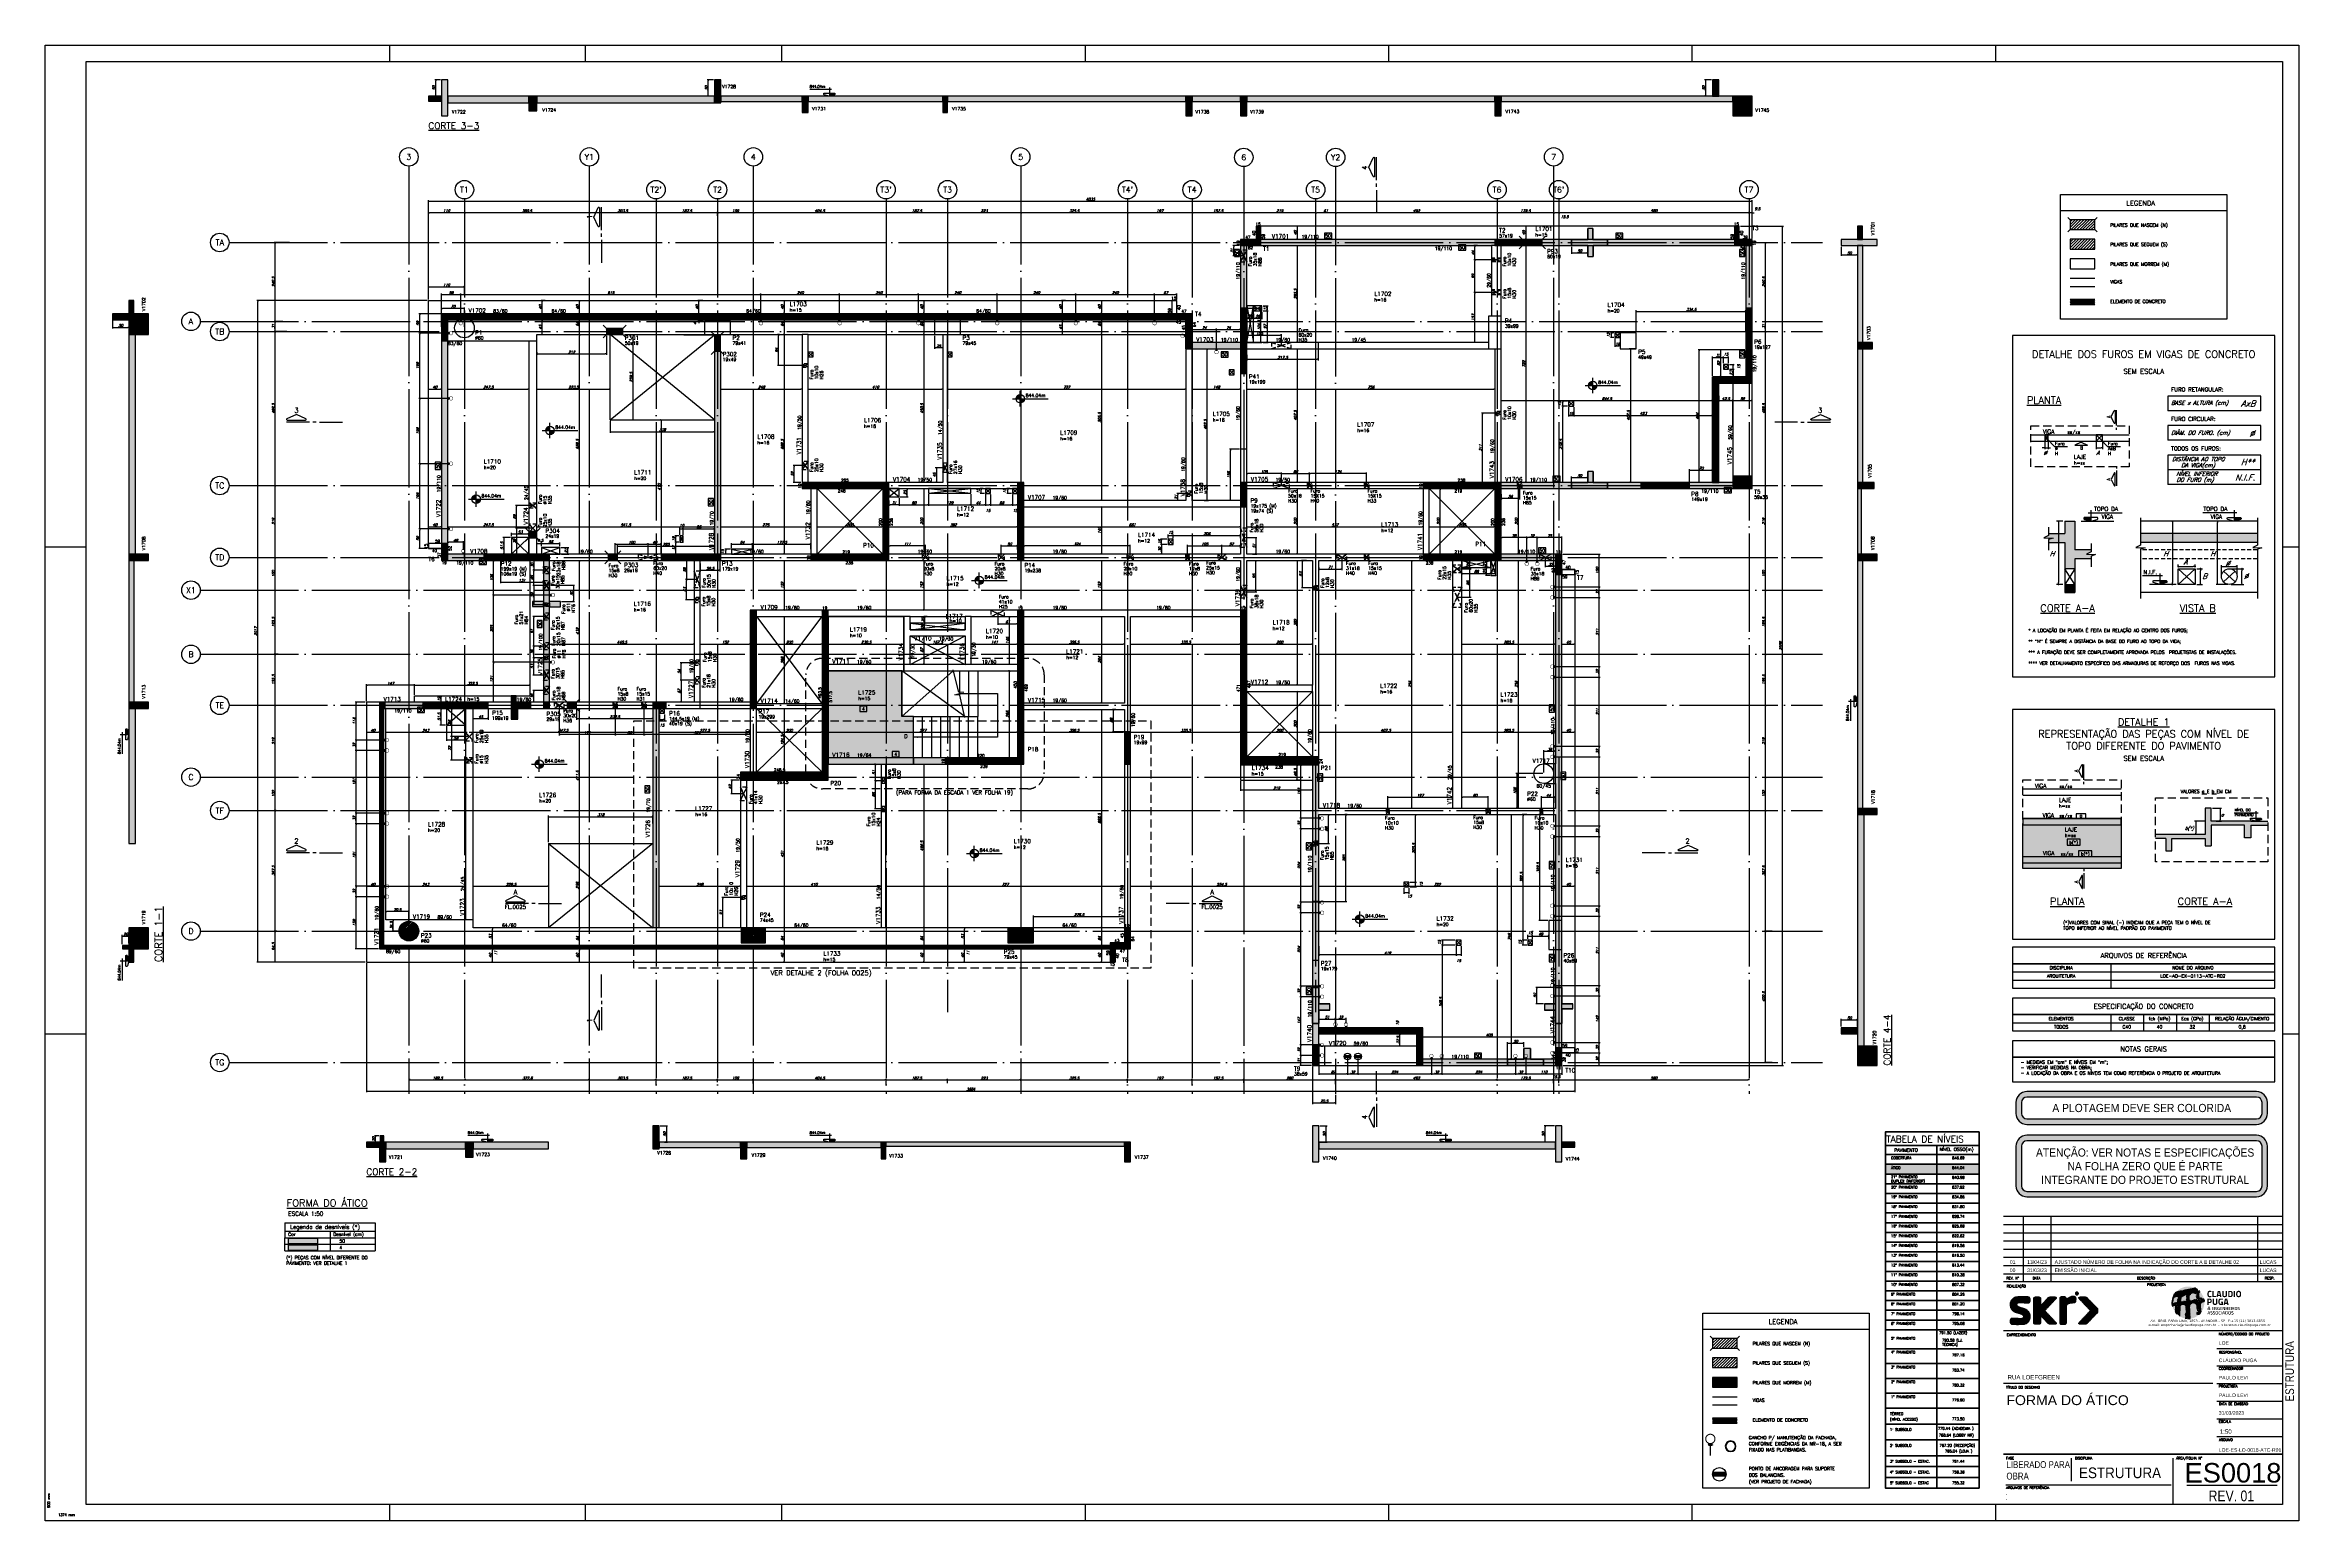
# Model space of a CAD drawing. Header units: millimetres. Extents: x -2368 to 4502, y -2283 to 2217.
import ezdxf
from ezdxf import colors
from ezdxf.entities.mleader import LeaderData, LeaderLine
from ezdxf.enums import TextEntityAlignment as Align
from ezdxf.math import Vec2, Vec3

# ---------------------------------------------------------------- set-up
doc = ezdxf.new("R2010")
doc.units = ezdxf.units.MM
doc.header["$LTSCALE"] = 50
for name, pattern in [('DASHED', [0.75, 0.5, -0.25]), ('EIXO', [6.8, 6, -0.4, 0, -0.4]), ('HIDDEN', [0.375, 0.25, -0.125])]:
    doc.linetypes.add(name, pattern=pattern)
for name, color, linetype in [('242', 3, 'Continuous'), ('6', 4, 'Continuous'), ('AR-TEXTO_REGUA 120_1-200', 4, 'Continuous'), ('CARIMBO', 7, 'Continuous'), ('CB', 7, 'Continuous'), ('F-ARM', 6, 'Continuous'), ('F-AUX', 2, 'Continuous'), ('F-AUX-RED', 1, 'Continuous'), ('F-CORTE', 4, 'Continuous'), ('F-CORTE-INDICAÇÃO', 4, 'Continuous'), ('F-COTAS', 106, 'Continuous'), ('F-COTAS ANCORAGEM', 106, 'Continuous'), ('F-COTAS-FUROS', 50, 'Continuous'), ('F-COTAS-FUROS VIGA', 50, 'Continuous'), ('F-DESNIVEL-1', 254, 'Continuous'), ('F-DET_LINHA', 1, 'Continuous'), ('F-DET_TEXTO', 3, 'Continuous'), ('F-EIXO', 12, 'EIXO'), ('F-ESCADAS', 2, 'Continuous'), ('F-FURO-PAREDE', 2, 'HIDDEN'), ('F-FURO-PAREDE-TEXTOS', 2, 'Continuous'), ('F-FUROS', 2, 'Continuous'), ('F-GANCHOS', 4, 'Continuous'), ('F-HACHURA-DET', 1, 'Continuous'), ('F-HATCH', 1, 'Continuous'), ('F-LAJES', 3, 'Continuous'), ('F-LAJES-DIM', 2, 'Continuous'), ('F-LAJES-NOME', 4, 'Continuous'), ('F-LOGO', 7, 'Continuous'), ('F-MARGEM', 1, 'Continuous'), ('F-NÍVEL-PLANTA', 2, 'Continuous'), ('F-PILARES', 170, 'Continuous'), ('F-PILARES-DIM', 172, 'Continuous'), ('F-PILARES-HACH', 174, 'Continuous'), ('F-PILARES-M', 170, 'Continuous'), ('F-PILARES-N', 170, 'Continuous'), ('F-PILARES-NASCE', 4, 'Continuous'), ('F-PILARES-NOME', 170, 'Continuous'), ('F-PILARES-S', 170, 'Continuous'), ('F-PILARES-V', 170, 'Continuous'), ('F-SOLIDO', 71, 'Continuous'), ('F-SOLIDO-CORTE', 71, 'Continuous'), ('F-TABELA-NÍVEIS', 1, 'Continuous'), ('F-TEXTO', 6, 'Continuous'), ('F-TEXTO-CYAN', 4, 'Continuous'), ('F-TEXTO-GREEN', 3, 'Continuous'), ('F-TEXTO-YELLOW', 2, 'Continuous'), ('F-VIGAS', 3, 'Continuous'), ('F-VIGAS-DIM', 2, 'Continuous'), ('F-VIGAS-NOME', 4, 'Continuous'), ('F-VÃO', 1, 'Continuous'), ('logo', 10, 'Continuous')]:
    doc.layers.add(name, color=color, linetype=linetype)
for name, color, linetype, lineweight in [('ARQ-ANO-TXT', 2, 'Continuous', 9), ('ARQ-DET', 1, 'Continuous', 9), ('ARQ-PIS-ESC', 1, 'Continuous', 9), ('TERRENO', 3, 'Continuous', 30)]:
    doc.layers.add(name, color=color, linetype=linetype, lineweight=lineweight)
doc.layers.add('F-DESNIVEL-2', color=254, linetype='Continuous', true_color=0xffd1e8)
doc.styles.add('100-RL-R080', font='arial.ttf', dxfattribs={"width": 0.9, "height": 20})
doc.styles.add('5385-ARQ-PB-BAS-PLA-TER-TORRE-A-106-TXT$0$R60-75', font='romans.shx', dxfattribs={"height": 0.1125})
doc.styles.add('8718-AE-BARR-FORM-R09$0$ROMANS', font='romans.shx', dxfattribs={"oblique": 20})
doc.styles.add('AR-REF', font='arial.ttf')
doc.styles.add('CONT-TITULO', font='arial.ttf')
doc.styles.add('CP-TEXT-INCL', font='romans.shx', dxfattribs={"oblique": 20})
doc.styles.add('CP-TEXTO', font='romans.shx')
doc.styles.add('Graphite Light Narrow', font='')
doc.styles.add('MCP', font='romans.shx')
doc.styles.add('NFOLHA', font='ARIALN.TTF')
doc.styles.add('REGUA-120-esc1_200', font='simplex.shx', dxfattribs={"height": 0.6})
doc.styles.add('ROMANS', font='romans.shx')
doc.styles.get("Standard").update_dxf_attribs({"font": 'romans.shx'})
doc.styles.add('STYLE3', font='romans.shx')
doc.styles.add('TITULO DESENHO', font='arial.ttf', dxfattribs={"width": 1.02})
doc.styles.get('Graphite Light Narrow').set_extended_font_data('Graphite Light Narrow')
doc.dimstyles.new('CP-COTAS-50', dxfattribs={"dimscale": 0.64, "dimtxt": 12.5, "dimasz": 5, "dimexe": 5, "dimexo": 5, "dimgap": 2.5, "dimtad": 1, "dimdec": 1, "dimdsep": 46, "dimtxsty": 'CP-TEXT-INCL', "dimblk1": 'DOT', "dimblk2": 'DOT', "dimsah": 1, "dimcen": 9, "dimclrd": 256, "dimclre": 256, "dimclrt": 256, "dimadec": 0, "dimazin": 0, "dimtfac": 1, "dimtdec": 1, "dimtmove": 2, "dimatfit": 3, "dimldrblk": 'DOT', "dimfxl": 5, "dimtolj": 1, "dimarcsym": 0})
doc.dimstyles.new('CP-COTAS-75', dxfattribs={"dimscale": 0.8, "dimtxt": 18.75, "dimasz": 7.5, "dimexe": 7.5, "dimexo": 7.5, "dimgap": 3.75, "dimtad": 1, "dimdsep": 46, "dimtxsty": 'CP-TEXT-INCL', "dimblk1": 'DOT', "dimblk2": 'DOT', "dimsah": 1, "dimcen": 13.5, "dimclrd": 256, "dimclre": 256, "dimclrt": 256, "dimadec": 0, "dimazin": 0, "dimtfac": 1, "dimtofl": 0, "dimtmove": 2, "dimatfit": 3, "dimldrblk": 'DOT', "dimfxl": 7.5, "dimtolj": 1, "dimarcsym": 0})
pattern_1 = [(45, (0, 10000), (-2.245064, 2.245064), [])]
pattern_2 = [(45, (0, -5000), (-2.245064, 2.245064), [])]
pattern_3 = [(45, (-1396.5525, -381.035), (-4.419417, 4.419417), [])]
pattern_4 = [(45, (-306.422, 3029.5775), (-4.419417, 4.419417), [])]

# ---------------------------------------------------------------- blocks, each defined once
blk = doc.blocks.new('*U5')
at = {"layer": 'F-VIGAS-DIM', "color": 1}
blk.add_lwpolyline([(0, 0), (22, 0), (22, 16), (0, 16)], close=True, dxfattribs=at)
at = {"layer": 'F-VIGAS-DIM', "style": 'MCP'}
blk.add_attdef('DIM', text='', height=10, dxfattribs=at).set_placement((11, 8), align=Align.MIDDLE_CENTER)
blk = doc.blocks.new('Nível - Planta')
at = {"layer": 'F-NÍVEL-PLANTA'}
h = blk.add_hatch(color=71, dxfattribs=at)
h.paths.add_polyline_path([(0, 0), (0, 0.26, 0.414214), (-0.26, 0)])
h.paths.add_polyline_path([(0.26, 0), (0, 0), (0, -0.26, 0.414214)])
for p, q in [((-0.47, 0), (1.7, 0)), ((0, -0.47), (0, 0.47))]:
    blk.add_line(p, q, dxfattribs=at)
blk.add_circle((0, 0), 0.26, dxfattribs=at)
at = {"layer": 'F-TEXTO', "color": 3, "style": 'MCP'}
blk.add_attdef('NÍVEL', (0.33, 0.1), '', height=0.2, dxfattribs=at)
blk = doc.blocks.new('*U8')
at = {"layer": 'F-CORTE-INDICAÇÃO'}
for p, q in [((70, 0), (0, 0)), ((80, 0), (90, 0)), ((100, 0), (170, 0))]:
    blk.add_line(p, q, dxfattribs=at)
blk.add_lwpolyline([(112, 6, -0.802585), (111.2, 9.8), (140, 23.3), (168.8, 9.8, -0.802585), (168, 6)], format="xyb", close=True, dxfattribs=at)
at = {"layer": 'F-CORTE-INDICAÇÃO', "style": 'ROMANS'}
blk.add_attdef('CORTE', text='', height=15, dxfattribs=at).set_placement((140, 35.8), align=Align.MIDDLE_CENTER)
at = {"layer": 'F-CORTE-INDICAÇÃO', "color": 2, "style": 'ROMANS'}
blk.add_attdef('FOLHA', text='', height=12, dxfattribs=at).set_placement((140, -10), align=Align.MIDDLE_CENTER)
blk = doc.blocks.new('*U9')
at = {"layer": 'F-CORTE-INDICAÇÃO'}
for p, q in [((-100, 0), (-170, 0)), ((-80, 0), (-90, 0)), ((-70, 0), (0, 0))]:
    blk.add_line(p, q, dxfattribs=at)
blk.add_lwpolyline([(-112, 6, 0.802585), (-111.2, 9.8), (-140, 23.3), (-168.8, 9.8, 0.802585), (-168, 6)], format="xyb", close=True, dxfattribs=at)
at = {"layer": 'F-CORTE-INDICAÇÃO', "style": 'ROMANS'}
blk.add_attdef('CORTE', text='', height=15, dxfattribs=at).set_placement((-140, 35.8), align=Align.MIDDLE_CENTER)
at = {"layer": 'F-CORTE-INDICAÇÃO', "color": 2, "style": 'ROMANS'}
blk.add_attdef('FOLHA', text='', height=12, dxfattribs=at).set_placement((-140, -10), align=Align.MIDDLE_CENTER)
blk = doc.blocks.new('*U13')
at = {"layer": 'F-EIXO'}
blk.add_line((0, 0), (4857.5, 0), dxfattribs=at)
at = {"layer": 'F-EIXO', "color": 2, "linetype": 'Continuous'}
blk.add_circle((-28.2, 0), 28.2, dxfattribs=at)
at = {"layer": 'F-TEXTO', "style": 'ROMANS'}
blk.add_attdef('EIXO', text='', height=17.5, dxfattribs=at).set_placement((-28.2, 0), align=Align.MIDDLE_CENTER)
blk = doc.blocks.new('*U14')
at = {"layer": 'F-EIXO'}
blk.add_line((0, 0), (4945.5, 0), dxfattribs=at)
at = {"layer": 'F-EIXO', "color": 2, "linetype": 'Continuous'}
blk.add_circle((-28.2, 0), 28.2, dxfattribs=at)
at = {"layer": 'F-TEXTO', "style": 'ROMANS'}
blk.add_attdef('EIXO', text='', height=17.5, dxfattribs=at).set_placement((-28.2, 0), align=Align.MIDDLE_CENTER)
blk = doc.blocks.new('*U18')
at = {"layer": 'F-EIXO'}
blk.add_line((0, 0), (0, -2728.6), dxfattribs=at)
at = {"layer": 'F-EIXO', "color": 2, "linetype": 'Continuous'}
blk.add_circle((0, 28.2), 28.2, dxfattribs=at)
at = {"layer": 'F-TEXTO', "style": 'ROMANS'}
blk.add_attdef('EIXO', text='', height=17.5, rotation=360, dxfattribs=at).set_placement((0, 28.2), align=Align.MIDDLE_CENTER)
blk = doc.blocks.new('*U19')
at = {"layer": 'F-EIXO'}
blk.add_line((0, 0), (0, -2827.1), dxfattribs=at)
at = {"layer": 'F-EIXO', "color": 2, "linetype": 'Continuous'}
blk.add_circle((0, 28.2), 28.2, dxfattribs=at)
at = {"layer": 'F-TEXTO', "style": 'ROMANS'}
blk.add_attdef('EIXO', text='', height=17.5, rotation=360, dxfattribs=at).set_placement((0, 28.2), align=Align.MIDDLE_CENTER)
blk = doc.blocks.new('*U20')
at = {"layer": 'F-EIXO'}
blk.add_line((0, 0), (0, -2828.6), dxfattribs=at)
at = {"layer": 'F-EIXO', "color": 2, "linetype": 'Continuous'}
blk.add_circle((0, 28.2), 28.2, dxfattribs=at)
at = {"layer": 'F-TEXTO', "style": 'ROMANS'}
blk.add_attdef('EIXO', text='', height=17.5, rotation=360, dxfattribs=at).set_placement((0, 28.2), align=Align.MIDDLE_CENTER)
blk = doc.blocks.new('*U15')
at = {"layer": 'F-EIXO'}
blk.add_line((0, 0), (0, -2479.8), dxfattribs=at)
at = {"layer": 'F-EIXO', "color": 2, "linetype": 'Continuous'}
blk.add_circle((0, 28.2), 28.2, dxfattribs=at)
at = {"layer": 'F-TEXTO', "style": 'ROMANS'}
blk.add_attdef('EIXO', text='', height=17.5, rotation=360, dxfattribs=at).set_placement((0, 28.2), align=Align.MIDDLE_CENTER)
blk = doc.blocks.new('*U21')
at = {"layer": 'F-EIXO'}
blk.add_line((0, 0), (0, -2728.6), dxfattribs=at)
at = {"layer": 'F-EIXO', "color": 2, "linetype": 'Continuous'}
blk.add_circle((0, 28.2), 28.2, dxfattribs=at)
at = {"layer": 'F-TEXTO', "style": 'ROMANS'}
blk.add_attdef('EIXO', text='', height=17.5, rotation=360, dxfattribs=at).set_placement((0, 28.2), align=Align.MIDDLE_CENTER)
blk = doc.blocks.new('*U22')
at = {"layer": 'F-EIXO'}
blk.add_line((0, 0), (0, -2828.6), dxfattribs=at)
at = {"layer": 'F-EIXO', "color": 2, "linetype": 'Continuous'}
blk.add_circle((0, 28.2), 28.2, dxfattribs=at)
at = {"layer": 'F-TEXTO', "style": 'ROMANS'}
blk.add_attdef('EIXO', text='', height=17.5, rotation=360, dxfattribs=at).set_placement((0, 28.2), align=Align.MIDDLE_CENTER)
blk = doc.blocks.new('*U23')
at = {"layer": 'F-EIXO'}
blk.add_line((0, 0), (0, -2828.6), dxfattribs=at)
at = {"layer": 'F-EIXO', "color": 2, "linetype": 'Continuous'}
blk.add_circle((0, 28.2), 28.2, dxfattribs=at)
at = {"layer": 'F-TEXTO', "style": 'ROMANS'}
blk.add_attdef('EIXO', text='', height=17.5, rotation=360, dxfattribs=at).set_placement((0, 28.2), align=Align.MIDDLE_CENTER)
blk = doc.blocks.new('*U17')
at = {"layer": 'F-EIXO'}
blk.add_line((0, 0), (4857.5, 0), dxfattribs=at)
at = {"layer": 'F-EIXO', "color": 2, "linetype": 'Continuous'}
blk.add_circle((-28.2, 0), 28.2, dxfattribs=at)
at = {"layer": 'F-TEXTO', "style": 'ROMANS'}
blk.add_attdef('EIXO', text='', height=17.5, dxfattribs=at).set_placement((-28.2, 0), align=Align.MIDDLE_CENTER)
blk = doc.blocks.new('_DOT')
at = {"color": 0, "linetype": 'ByBlock'}
blk.add_line((-0.5, 0), (-1, 0), dxfattribs=at)
at = {"color": 0, "linetype": 'ByBlock', "const_width": 0.5}
blk.add_lwpolyline([(-0.25, 0, 1), (0.25, 0, 1)], format="xyb", close=True, dxfattribs=at)
blk = doc.blocks.new('*D24')
at = {"layer": 'DEFPOINTS', "color": 0, "transparency": 16777216}
for p in [(-1389, -348), (-1349, -348), (-1349, -348)]:
    blk.add_point(p, dxfattribs=at)
at = {"layer": 'F-COTAS', "lineweight": -2, "transparency": 16777216}
blk.add_line((-1385.8, -348), (-1352.2, -348), dxfattribs=at)
at = {"layer": 'F-COTAS', "lineweight": -2, "transparency": 16777216, "xscale": 3.2, "yscale": 3.2, "zscale": 3.2, "rotation": 180}
blk.add_blockref('_DOT', (-1389, -348), dxfattribs=at)
at = {"layer": 'F-COTAS', "lineweight": -2, "transparency": 16777216, "xscale": 3.2, "yscale": 3.2, "zscale": 3.2}
blk.add_blockref('_DOT', (-1349, -348), dxfattribs=at)
at = {"layer": 'F-COTAS', "transparency": 16777216, "insert": (-1369, -342.4), "char_height": 8, "attachment_point": 5, "style": 'CP-TEXT-INCL'}
blk.add_mtext('\\A1;40', dxfattribs=at)
blk = doc.blocks.new('*D25')
at = {"layer": 'DEFPOINTS', "color": 0, "transparency": 16777216}
for p in [(-1330, -348), (-1087, -348), (-1087, -348)]:
    blk.add_point(p, dxfattribs=at)
at = {"layer": 'F-COTAS', "lineweight": -2, "transparency": 16777216}
blk.add_line((-1326.8, -348), (-1090.2, -348), dxfattribs=at)
at = {"layer": 'F-COTAS', "lineweight": -2, "transparency": 16777216, "xscale": 3.2, "yscale": 3.2, "zscale": 3.2, "rotation": 180}
blk.add_blockref('_DOT', (-1330, -348), dxfattribs=at)
at = {"layer": 'F-COTAS', "lineweight": -2, "transparency": 16777216, "xscale": 3.2, "yscale": 3.2, "zscale": 3.2}
blk.add_blockref('_DOT', (-1087, -348), dxfattribs=at)
at = {"layer": 'F-COTAS', "transparency": 16777216, "insert": (-1208.5, -342.4), "char_height": 8, "attachment_point": 5, "style": 'CP-TEXT-INCL'}
blk.add_mtext('\\A1;243', dxfattribs=at)
blk = doc.blocks.new('*D26')
at = {"layer": 'DEFPOINTS', "color": 0, "transparency": 16777216}
for p in [(-1063, -348), (-833.5, -348), (-833.5, -348)]:
    blk.add_point(p, dxfattribs=at)
at = {"layer": 'F-COTAS', "lineweight": -2, "transparency": 16777216}
blk.add_line((-1059.8, -348), (-836.7, -348), dxfattribs=at)
at = {"layer": 'F-COTAS', "lineweight": -2, "transparency": 16777216, "xscale": 3.2, "yscale": 3.2, "zscale": 3.2, "rotation": 180}
blk.add_blockref('_DOT', (-1063, -348), dxfattribs=at)
at = {"layer": 'F-COTAS', "lineweight": -2, "transparency": 16777216, "xscale": 3.2, "yscale": 3.2, "zscale": 3.2}
blk.add_blockref('_DOT', (-833.5, -348), dxfattribs=at)
at = {"layer": 'F-COTAS', "transparency": 16777216, "insert": (-948.2, -342.4), "char_height": 8, "attachment_point": 5, "style": 'CP-TEXT-INCL'}
blk.add_mtext('\\A1;229.5', dxfattribs=at)
blk = doc.blocks.new('*D27')
at = {"layer": 'DEFPOINTS', "color": 0, "transparency": 16777216}
for p in [(-496.5, -348), (-248.5, -348), (-248.5, -348)]:
    blk.add_point(p, dxfattribs=at)
at = {"layer": 'F-COTAS', "lineweight": -2, "transparency": 16777216}
blk.add_line((-493.3, -348), (-251.7, -348), dxfattribs=at)
at = {"layer": 'F-COTAS', "lineweight": -2, "transparency": 16777216, "xscale": 3.2, "yscale": 3.2, "zscale": 3.2, "rotation": 180}
blk.add_blockref('_DOT', (-496.5, -348), dxfattribs=at)
at = {"layer": 'F-COTAS', "lineweight": -2, "transparency": 16777216, "xscale": 3.2, "yscale": 3.2, "zscale": 3.2}
blk.add_blockref('_DOT', (-248.5, -348), dxfattribs=at)
at = {"layer": 'F-COTAS', "transparency": 16777216, "insert": (-372.5, -342.4), "char_height": 8, "attachment_point": 5, "style": 'CP-TEXT-INCL'}
blk.add_mtext('\\A1;248', dxfattribs=at)
blk = doc.blocks.new('*D28')
at = {"layer": 'DEFPOINTS', "color": 0, "transparency": 16777216}
for p in [(-229.5, -348), (180.5, -348), (180.5, -348)]:
    blk.add_point(p, dxfattribs=at)
at = {"layer": 'F-COTAS', "lineweight": -2, "transparency": 16777216}
blk.add_line((-226.3, -348), (177.3, -348), dxfattribs=at)
at = {"layer": 'F-COTAS', "lineweight": -2, "transparency": 16777216, "xscale": 3.2, "yscale": 3.2, "zscale": 3.2, "rotation": 180}
blk.add_blockref('_DOT', (-229.5, -348), dxfattribs=at)
at = {"layer": 'F-COTAS', "lineweight": -2, "transparency": 16777216, "xscale": 3.2, "yscale": 3.2, "zscale": 3.2}
blk.add_blockref('_DOT', (180.5, -348), dxfattribs=at)
at = {"layer": 'F-COTAS', "transparency": 16777216, "insert": (-24.5, -342.4), "char_height": 8, "attachment_point": 5, "style": 'CP-TEXT-INCL'}
blk.add_mtext('\\A1;410', dxfattribs=at)
blk = doc.blocks.new('*D29')
at = {"layer": 'DEFPOINTS', "color": 0, "transparency": 16777216}
for p in [(194.5, -348), (921.5, -348), (921.5, -348)]:
    blk.add_point(p, dxfattribs=at)
at = {"layer": 'F-COTAS', "lineweight": -2, "transparency": 16777216}
blk.add_line((197.7, -348), (918.3, -348), dxfattribs=at)
at = {"layer": 'F-COTAS', "lineweight": -2, "transparency": 16777216, "xscale": 3.2, "yscale": 3.2, "zscale": 3.2, "rotation": 180}
blk.add_blockref('_DOT', (194.5, -348), dxfattribs=at)
at = {"layer": 'F-COTAS', "lineweight": -2, "transparency": 16777216, "xscale": 3.2, "yscale": 3.2, "zscale": 3.2}
blk.add_blockref('_DOT', (921.5, -348), dxfattribs=at)
at = {"layer": 'F-COTAS', "transparency": 16777216, "insert": (558, -342.4), "char_height": 8, "attachment_point": 5, "style": 'CP-TEXT-INCL'}
blk.add_mtext('\\A1;727', dxfattribs=at)
blk = doc.blocks.new('*D30')
at = {"layer": 'DEFPOINTS', "color": 0, "transparency": 16777216}
for p in [(940.5, -348), (1495, -348), (1495, -348)]:
    blk.add_point(p, dxfattribs=at)
at = {"layer": 'F-COTAS', "lineweight": -2, "transparency": 16777216}
blk.add_line((943.7, -348), (1491.8, -348), dxfattribs=at)
at = {"layer": 'F-COTAS', "lineweight": -2, "transparency": 16777216, "xscale": 3.2, "yscale": 3.2, "zscale": 3.2, "rotation": 180}
blk.add_blockref('_DOT', (940.5, -348), dxfattribs=at)
at = {"layer": 'F-COTAS', "lineweight": -2, "transparency": 16777216, "xscale": 3.2, "yscale": 3.2, "zscale": 3.2}
blk.add_blockref('_DOT', (1495, -348), dxfattribs=at)
at = {"layer": 'F-COTAS', "transparency": 16777216, "insert": (1217.8, -342.4), "char_height": 8, "attachment_point": 5, "style": 'CP-TEXT-INCL'}
blk.add_mtext('\\A1;554.5', dxfattribs=at)
blk = doc.blocks.new('*D31')
at = {"layer": 'DEFPOINTS', "color": 0, "transparency": 16777216}
for p in [(1514, -348), (2236, -348), (2236, -348)]:
    blk.add_point(p, dxfattribs=at)
at = {"layer": 'F-COTAS', "lineweight": -2, "transparency": 16777216}
blk.add_line((1517.2, -348), (2232.8, -348), dxfattribs=at)
at = {"layer": 'F-COTAS', "lineweight": -2, "transparency": 16777216, "xscale": 3.2, "yscale": 3.2, "zscale": 3.2, "rotation": 180}
blk.add_blockref('_DOT', (1514, -348), dxfattribs=at)
at = {"layer": 'F-COTAS', "lineweight": -2, "transparency": 16777216, "xscale": 3.2, "yscale": 3.2, "zscale": 3.2}
blk.add_blockref('_DOT', (2236, -348), dxfattribs=at)
at = {"layer": 'F-COTAS', "transparency": 16777216, "insert": (1875, -342.4), "char_height": 8, "attachment_point": 5, "style": 'CP-TEXT-INCL'}
blk.add_mtext('\\A1;722', dxfattribs=at)
blk = doc.blocks.new('*D32')
at = {"layer": 'DEFPOINTS', "color": 0, "transparency": 16777216}
for p in [(2255, -348), (2295, -348), (2295, -348)]:
    blk.add_point(p, dxfattribs=at)
at = {"layer": 'F-COTAS', "lineweight": -2, "transparency": 16777216}
blk.add_line((2258.2, -348), (2291.8, -348), dxfattribs=at)
at = {"layer": 'F-COTAS', "lineweight": -2, "transparency": 16777216, "xscale": 3.2, "yscale": 3.2, "zscale": 3.2, "rotation": 180}
blk.add_blockref('_DOT', (2255, -348), dxfattribs=at)
at = {"layer": 'F-COTAS', "lineweight": -2, "transparency": 16777216, "xscale": 3.2, "yscale": 3.2, "zscale": 3.2}
blk.add_blockref('_DOT', (2295, -348), dxfattribs=at)
at = {"layer": 'F-COTAS', "transparency": 16777216, "insert": (2275, -342.4), "char_height": 8, "attachment_point": 5, "style": 'CP-TEXT-INCL'}
blk.add_mtext('\\A1;40', dxfattribs=at)
blk = doc.blocks.new('*D33')
at = {"layer": 'DEFPOINTS', "color": 0, "transparency": 16777216}
for p in [(-1389, 121.7), (-1349, 121.7), (-1349, 121.7)]:
    blk.add_point(p, dxfattribs=at)
at = {"layer": 'F-COTAS', "lineweight": -2, "transparency": 16777216}
blk.add_line((-1385.8, 121.7), (-1352.2, 121.7), dxfattribs=at)
at = {"layer": 'F-COTAS', "lineweight": -2, "transparency": 16777216, "xscale": 3.2, "yscale": 3.2, "zscale": 3.2, "rotation": 180}
blk.add_blockref('_DOT', (-1389, 121.7), dxfattribs=at)
at = {"layer": 'F-COTAS', "lineweight": -2, "transparency": 16777216, "xscale": 3.2, "yscale": 3.2, "zscale": 3.2}
blk.add_blockref('_DOT', (-1349, 121.7), dxfattribs=at)
at = {"layer": 'F-COTAS', "transparency": 16777216, "insert": (-1369, 127.3), "char_height": 8, "attachment_point": 5, "style": 'CP-TEXT-INCL'}
blk.add_mtext('\\A1;40', dxfattribs=at)
blk = doc.blocks.new('*D34')
at = {"layer": 'DEFPOINTS', "color": 0, "transparency": 16777216}
for p in [(-1330, 121.7), (-1087, 121.7), (-1087, 121.7)]:
    blk.add_point(p, dxfattribs=at)
at = {"layer": 'F-COTAS', "lineweight": -2, "transparency": 16777216}
blk.add_line((-1326.8, 121.7), (-1090.2, 121.7), dxfattribs=at)
at = {"layer": 'F-COTAS', "lineweight": -2, "transparency": 16777216, "xscale": 3.2, "yscale": 3.2, "zscale": 3.2, "rotation": 180}
blk.add_blockref('_DOT', (-1330, 121.7), dxfattribs=at)
at = {"layer": 'F-COTAS', "lineweight": -2, "transparency": 16777216, "xscale": 3.2, "yscale": 3.2, "zscale": 3.2}
blk.add_blockref('_DOT', (-1087, 121.7), dxfattribs=at)
at = {"layer": 'F-COTAS', "transparency": 16777216, "insert": (-1208.5, 127.3), "char_height": 8, "attachment_point": 5, "style": 'CP-TEXT-INCL'}
blk.add_mtext('\\A1;243', dxfattribs=at)
blk = doc.blocks.new('*D35')
at = {"layer": 'DEFPOINTS', "color": 0, "transparency": 16777216}
for p in [(-1063, 121.7), (-515.5, 121.7), (-515.5, 121.7)]:
    blk.add_point(p, dxfattribs=at)
at = {"layer": 'F-COTAS', "lineweight": -2, "transparency": 16777216}
blk.add_line((-1059.8, 121.7), (-518.7, 121.7), dxfattribs=at)
at = {"layer": 'F-COTAS', "lineweight": -2, "transparency": 16777216, "xscale": 3.2, "yscale": 3.2, "zscale": 3.2, "rotation": 180}
blk.add_blockref('_DOT', (-1063, 121.7), dxfattribs=at)
at = {"layer": 'F-COTAS', "lineweight": -2, "transparency": 16777216, "xscale": 3.2, "yscale": 3.2, "zscale": 3.2}
blk.add_blockref('_DOT', (-515.5, 121.7), dxfattribs=at)
at = {"layer": 'F-COTAS', "transparency": 16777216, "insert": (-789.2, 127.3), "char_height": 8, "attachment_point": 5, "style": 'CP-TEXT-INCL'}
blk.add_mtext('\\A1;547.5', dxfattribs=at)
blk = doc.blocks.new('*D36')
at = {"layer": 'DEFPOINTS', "color": 0, "transparency": 16777216}
for p in [(-496.5, 121.7), (-219, 121.7), (-219, 121.7)]:
    blk.add_point(p, dxfattribs=at)
at = {"layer": 'F-COTAS', "lineweight": -2, "transparency": 16777216}
blk.add_line((-493.3, 121.7), (-222.2, 121.7), dxfattribs=at)
at = {"layer": 'F-COTAS', "lineweight": -2, "transparency": 16777216, "xscale": 3.2, "yscale": 3.2, "zscale": 3.2, "rotation": 180}
blk.add_blockref('_DOT', (-496.5, 121.7), dxfattribs=at)
at = {"layer": 'F-COTAS', "lineweight": -2, "transparency": 16777216, "xscale": 3.2, "yscale": 3.2, "zscale": 3.2}
blk.add_blockref('_DOT', (-219, 121.7), dxfattribs=at)
at = {"layer": 'F-COTAS', "transparency": 16777216, "insert": (-357.8, 127.3), "char_height": 8, "attachment_point": 5, "style": 'CP-TEXT-INCL'}
blk.add_mtext('\\A1;277.5', dxfattribs=at)
blk = doc.blocks.new('*D37')
at = {"layer": 'DEFPOINTS', "color": 0, "transparency": 16777216}
for p in [(-200, 121.7), (0, 121.7), (0, 121.7)]:
    blk.add_point(p, dxfattribs=at)
at = {"layer": 'F-COTAS', "lineweight": -2, "transparency": 16777216}
blk.add_line((-196.8, 121.7), (-3.2, 121.7), dxfattribs=at)
at = {"layer": 'F-COTAS', "lineweight": -2, "transparency": 16777216, "xscale": 3.2, "yscale": 3.2, "zscale": 3.2, "rotation": 180}
blk.add_blockref('_DOT', (-200, 121.7), dxfattribs=at)
at = {"layer": 'F-COTAS', "lineweight": -2, "transparency": 16777216, "xscale": 3.2, "yscale": 3.2, "zscale": 3.2}
blk.add_blockref('_DOT', (0, 121.7), dxfattribs=at)
at = {"layer": 'F-COTAS', "transparency": 16777216, "insert": (-100, 127.3), "char_height": 8, "attachment_point": 5, "style": 'CP-TEXT-INCL'}
blk.add_mtext('\\A1;200', dxfattribs=at)
blk = doc.blocks.new('*D38')
at = {"layer": 'DEFPOINTS', "color": 0, "transparency": 16777216}
for p in [(19, 121.7), (596, 121.7), (596, 121.7)]:
    blk.add_point(p, dxfattribs=at)
at = {"layer": 'F-COTAS', "lineweight": -2, "transparency": 16777216}
blk.add_line((22.2, 121.7), (592.8, 121.7), dxfattribs=at)
at = {"layer": 'F-COTAS', "lineweight": -2, "transparency": 16777216, "xscale": 3.2, "yscale": 3.2, "zscale": 3.2, "rotation": 180}
blk.add_blockref('_DOT', (19, 121.7), dxfattribs=at)
at = {"layer": 'F-COTAS', "lineweight": -2, "transparency": 16777216, "xscale": 3.2, "yscale": 3.2, "zscale": 3.2}
blk.add_blockref('_DOT', (596, 121.7), dxfattribs=at)
at = {"layer": 'F-COTAS', "transparency": 16777216, "insert": (307.5, 127.3), "char_height": 8, "attachment_point": 5, "style": 'CP-TEXT-INCL'}
blk.add_mtext('\\A1;577', dxfattribs=at)
blk = doc.blocks.new('*D39')
at = {"layer": 'DEFPOINTS', "color": 0, "transparency": 16777216}
for p in [(615, 121.7), (921.5, 121.7), (921.5, 121.7)]:
    blk.add_point(p, dxfattribs=at)
at = {"layer": 'F-COTAS', "lineweight": -2, "transparency": 16777216}
blk.add_line((618.2, 121.7), (918.3, 121.7), dxfattribs=at)
at = {"layer": 'F-COTAS', "lineweight": -2, "transparency": 16777216, "xscale": 3.2, "yscale": 3.2, "zscale": 3.2, "rotation": 180}
blk.add_blockref('_DOT', (615, 121.7), dxfattribs=at)
at = {"layer": 'F-COTAS', "lineweight": -2, "transparency": 16777216, "xscale": 3.2, "yscale": 3.2, "zscale": 3.2}
blk.add_blockref('_DOT', (921.5, 121.7), dxfattribs=at)
at = {"layer": 'F-COTAS', "transparency": 16777216, "insert": (768.2, 127.3), "char_height": 8, "attachment_point": 5, "style": 'CP-TEXT-INCL'}
blk.add_mtext('\\A1;306.5', dxfattribs=at)
blk = doc.blocks.new('*D40')
at = {"layer": 'DEFPOINTS', "color": 0, "transparency": 16777216}
for p in [(940.5, 121.7), (1276, 121.7), (1276, 121.7)]:
    blk.add_point(p, dxfattribs=at)
at = {"layer": 'F-COTAS', "lineweight": -2, "transparency": 16777216}
blk.add_line((943.7, 121.7), (1272.8, 121.7), dxfattribs=at)
at = {"layer": 'F-COTAS', "lineweight": -2, "transparency": 16777216, "xscale": 3.2, "yscale": 3.2, "zscale": 3.2, "rotation": 180}
blk.add_blockref('_DOT', (940.5, 121.7), dxfattribs=at)
at = {"layer": 'F-COTAS', "lineweight": -2, "transparency": 16777216, "xscale": 3.2, "yscale": 3.2, "zscale": 3.2}
blk.add_blockref('_DOT', (1276, 121.7), dxfattribs=at)
at = {"layer": 'F-COTAS', "transparency": 16777216, "insert": (1108.2, 127.3), "char_height": 8, "attachment_point": 5, "style": 'CP-TEXT-INCL'}
blk.add_mtext('\\A1;335.5', dxfattribs=at)
blk = doc.blocks.new('*D41')
at = {"layer": 'DEFPOINTS', "color": 0, "transparency": 16777216}
for p in [(1295, 121.7), (1495, 121.7), (1495, 121.7)]:
    blk.add_point(p, dxfattribs=at)
at = {"layer": 'F-COTAS', "lineweight": -2, "transparency": 16777216}
blk.add_line((1298.2, 121.7), (1491.8, 121.7), dxfattribs=at)
at = {"layer": 'F-COTAS', "lineweight": -2, "transparency": 16777216, "xscale": 3.2, "yscale": 3.2, "zscale": 3.2, "rotation": 180}
blk.add_blockref('_DOT', (1295, 121.7), dxfattribs=at)
at = {"layer": 'F-COTAS', "lineweight": -2, "transparency": 16777216, "xscale": 3.2, "yscale": 3.2, "zscale": 3.2}
blk.add_blockref('_DOT', (1495, 121.7), dxfattribs=at)
at = {"layer": 'F-COTAS', "transparency": 16777216, "insert": (1395, 127.3), "char_height": 8, "attachment_point": 5, "style": 'CP-TEXT-INCL'}
blk.add_mtext('\\A1;200', dxfattribs=at)
blk = doc.blocks.new('*D42')
at = {"layer": 'DEFPOINTS', "color": 0, "transparency": 16777216}
for p in [(1514, 121.7), (1921.5, 121.7), (1921.5, 121.7)]:
    blk.add_point(p, dxfattribs=at)
at = {"layer": 'F-COTAS', "lineweight": -2, "transparency": 16777216}
blk.add_line((1517.2, 121.7), (1918.3, 121.7), dxfattribs=at)
at = {"layer": 'F-COTAS', "lineweight": -2, "transparency": 16777216, "xscale": 3.2, "yscale": 3.2, "zscale": 3.2, "rotation": 180}
blk.add_blockref('_DOT', (1514, 121.7), dxfattribs=at)
at = {"layer": 'F-COTAS', "lineweight": -2, "transparency": 16777216, "xscale": 3.2, "yscale": 3.2, "zscale": 3.2}
blk.add_blockref('_DOT', (1921.5, 121.7), dxfattribs=at)
at = {"layer": 'F-COTAS', "transparency": 16777216, "insert": (1717.8, 127.3), "char_height": 8, "attachment_point": 5, "style": 'CP-TEXT-INCL'}
blk.add_mtext('\\A1;407.5', dxfattribs=at)
blk = doc.blocks.new('*D43')
at = {"layer": 'DEFPOINTS', "color": 0, "transparency": 16777216}
for p in [(1950.5, 121.7), (2236, 121.7), (2236, 121.7)]:
    blk.add_point(p, dxfattribs=at)
at = {"layer": 'F-COTAS', "lineweight": -2, "transparency": 16777216}
blk.add_line((1953.7, 121.7), (2232.8, 121.7), dxfattribs=at)
at = {"layer": 'F-COTAS', "lineweight": -2, "transparency": 16777216, "xscale": 3.2, "yscale": 3.2, "zscale": 3.2, "rotation": 180}
blk.add_blockref('_DOT', (1950.5, 121.7), dxfattribs=at)
at = {"layer": 'F-COTAS', "lineweight": -2, "transparency": 16777216, "xscale": 3.2, "yscale": 3.2, "zscale": 3.2}
blk.add_blockref('_DOT', (2236, 121.7), dxfattribs=at)
at = {"layer": 'F-COTAS', "transparency": 16777216, "insert": (2093.2, 127.3), "char_height": 8, "attachment_point": 5, "style": 'CP-TEXT-INCL'}
blk.add_mtext('\\A1;285.5', dxfattribs=at)
blk = doc.blocks.new('*D44')
at = {"layer": 'DEFPOINTS', "color": 0, "transparency": 16777216}
for p in [(2255, 121.7), (2295, 121.7), (2295, 121.7)]:
    blk.add_point(p, dxfattribs=at)
at = {"layer": 'F-COTAS', "lineweight": -2, "transparency": 16777216}
blk.add_line((2258.2, 121.7), (2291.8, 121.7), dxfattribs=at)
at = {"layer": 'F-COTAS', "lineweight": -2, "transparency": 16777216, "xscale": 3.2, "yscale": 3.2, "zscale": 3.2, "rotation": 180}
blk.add_blockref('_DOT', (2255, 121.7), dxfattribs=at)
at = {"layer": 'F-COTAS', "lineweight": -2, "transparency": 16777216, "xscale": 3.2, "yscale": 3.2, "zscale": 3.2}
blk.add_blockref('_DOT', (2295, 121.7), dxfattribs=at)
at = {"layer": 'F-COTAS', "transparency": 16777216, "insert": (2275, 127.3), "char_height": 8, "attachment_point": 5, "style": 'CP-TEXT-INCL'}
blk.add_mtext('\\A1;40', dxfattribs=at)
blk = doc.blocks.new('*D45')
at = {"layer": 'DEFPOINTS', "color": 0, "transparency": 16777216}
for p in [(-830.5, 390.6), (-390, 390.6), (-390, 390.6)]:
    blk.add_point(p, dxfattribs=at)
at = {"layer": 'F-COTAS', "lineweight": -2, "transparency": 16777216}
blk.add_line((-827.3, 390.6), (-393.2, 390.6), dxfattribs=at)
at = {"layer": 'F-COTAS', "lineweight": -2, "transparency": 16777216, "xscale": 3.2, "yscale": 3.2, "zscale": 3.2, "rotation": 180}
blk.add_blockref('_DOT', (-830.5, 390.6), dxfattribs=at)
at = {"layer": 'F-COTAS', "lineweight": -2, "transparency": 16777216, "xscale": 3.2, "yscale": 3.2, "zscale": 3.2}
blk.add_blockref('_DOT', (-390, 390.6), dxfattribs=at)
at = {"layer": 'F-COTAS', "transparency": 16777216, "insert": (-610.2, 396.2), "char_height": 8, "attachment_point": 5, "style": 'CP-TEXT-INCL'}
blk.add_mtext('\\A1;440.5', dxfattribs=at)
blk = doc.blocks.new('*D46')
at = {"layer": 'DEFPOINTS', "color": 0, "transparency": 16777216}
for p in [(-371, 390.6), (-219, 390.6), (-219, 390.6)]:
    blk.add_point(p, dxfattribs=at)
at = {"layer": 'F-COTAS', "lineweight": -2, "transparency": 16777216}
blk.add_line((-367.8, 390.6), (-222.2, 390.6), dxfattribs=at)
at = {"layer": 'F-COTAS', "lineweight": -2, "transparency": 16777216, "xscale": 3.2, "yscale": 3.2, "zscale": 3.2, "rotation": 180}
blk.add_blockref('_DOT', (-371, 390.6), dxfattribs=at)
at = {"layer": 'F-COTAS', "lineweight": -2, "transparency": 16777216, "xscale": 3.2, "yscale": 3.2, "zscale": 3.2}
blk.add_blockref('_DOT', (-219, 390.6), dxfattribs=at)
at = {"layer": 'F-COTAS', "transparency": 16777216, "insert": (-295, 396.2), "char_height": 8, "attachment_point": 5, "style": 'CP-TEXT-INCL'}
blk.add_mtext('\\A1;152', dxfattribs=at)
blk = doc.blocks.new('*D47')
at = {"layer": 'DEFPOINTS', "color": 0, "transparency": 16777216}
for p in [(-200, 390.6), (0, 390.6), (0, 390.6)]:
    blk.add_point(p, dxfattribs=at)
at = {"layer": 'F-COTAS', "lineweight": -2, "transparency": 16777216}
blk.add_line((-196.8, 390.6), (-3.2, 390.6), dxfattribs=at)
at = {"layer": 'F-COTAS', "lineweight": -2, "transparency": 16777216, "xscale": 3.2, "yscale": 3.2, "zscale": 3.2, "rotation": 180}
blk.add_blockref('_DOT', (-200, 390.6), dxfattribs=at)
at = {"layer": 'F-COTAS', "lineweight": -2, "transparency": 16777216, "xscale": 3.2, "yscale": 3.2, "zscale": 3.2}
blk.add_blockref('_DOT', (0, 390.6), dxfattribs=at)
at = {"layer": 'F-COTAS', "transparency": 16777216, "insert": (-100, 396.2), "char_height": 8, "attachment_point": 5, "style": 'CP-TEXT-INCL'}
blk.add_mtext('\\A1;200', dxfattribs=at)
blk = doc.blocks.new('*D48')
at = {"layer": 'DEFPOINTS', "color": 0, "transparency": 16777216}
for p in [(19, 390.6), (249.5, 390.6), (249.5, 390.6)]:
    blk.add_point(p, dxfattribs=at)
at = {"layer": 'F-COTAS', "lineweight": -2, "transparency": 16777216}
blk.add_line((22.2, 390.6), (246.3, 390.6), dxfattribs=at)
at = {"layer": 'F-COTAS', "lineweight": -2, "transparency": 16777216, "xscale": 3.2, "yscale": 3.2, "zscale": 3.2, "rotation": 180}
blk.add_blockref('_DOT', (19, 390.6), dxfattribs=at)
at = {"layer": 'F-COTAS', "lineweight": -2, "transparency": 16777216, "xscale": 3.2, "yscale": 3.2, "zscale": 3.2}
blk.add_blockref('_DOT', (249.5, 390.6), dxfattribs=at)
at = {"layer": 'F-COTAS', "transparency": 16777216, "insert": (134.2, 396.2), "char_height": 8, "attachment_point": 5, "style": 'CP-TEXT-INCL'}
blk.add_mtext('\\A1;230.5', dxfattribs=at)
blk = doc.blocks.new('*D49')
at = {"layer": 'DEFPOINTS', "color": 0, "transparency": 16777216}
for p in [(268.5, 390.6), (436, 390.6), (436, 390.6)]:
    blk.add_point(p, dxfattribs=at)
at = {"layer": 'F-COTAS', "lineweight": -2, "transparency": 16777216}
blk.add_line((271.7, 390.6), (432.8, 390.6), dxfattribs=at)
at = {"layer": 'F-COTAS', "lineweight": -2, "transparency": 16777216, "xscale": 3.2, "yscale": 3.2, "zscale": 3.2, "rotation": 180}
blk.add_blockref('_DOT', (268.5, 390.6), dxfattribs=at)
at = {"layer": 'F-COTAS', "lineweight": -2, "transparency": 16777216, "xscale": 3.2, "yscale": 3.2, "zscale": 3.2}
blk.add_blockref('_DOT', (436, 390.6), dxfattribs=at)
at = {"layer": 'F-COTAS', "transparency": 16777216, "insert": (352.2, 396.2), "char_height": 8, "attachment_point": 5, "style": 'CP-TEXT-INCL'}
blk.add_mtext('\\A1;167.5', dxfattribs=at)
blk = doc.blocks.new('*D50')
at = {"layer": 'DEFPOINTS', "color": 0, "transparency": 16777216}
for p in [(455, 390.6), (596, 390.6), (596, 390.6)]:
    blk.add_point(p, dxfattribs=at)
at = {"layer": 'F-COTAS', "lineweight": -2, "transparency": 16777216}
blk.add_line((458.2, 390.6), (592.8, 390.6), dxfattribs=at)
at = {"layer": 'F-COTAS', "lineweight": -2, "transparency": 16777216, "xscale": 3.2, "yscale": 3.2, "zscale": 3.2, "rotation": 180}
blk.add_blockref('_DOT', (455, 390.6), dxfattribs=at)
at = {"layer": 'F-COTAS', "lineweight": -2, "transparency": 16777216, "xscale": 3.2, "yscale": 3.2, "zscale": 3.2}
blk.add_blockref('_DOT', (596, 390.6), dxfattribs=at)
at = {"layer": 'F-COTAS', "transparency": 16777216, "insert": (525.5, 396.2), "char_height": 8, "attachment_point": 5, "style": 'CP-TEXT-INCL'}
blk.add_mtext('\\A1;141', dxfattribs=at)
blk = doc.blocks.new('*D51')
at = {"layer": 'DEFPOINTS', "color": 0, "transparency": 16777216}
for p in [(615, 390.6), (921.5, 390.6), (921.5, 390.6)]:
    blk.add_point(p, dxfattribs=at)
at = {"layer": 'F-COTAS', "lineweight": -2, "transparency": 16777216}
blk.add_line((618.2, 390.6), (918.3, 390.6), dxfattribs=at)
at = {"layer": 'F-COTAS', "lineweight": -2, "transparency": 16777216, "xscale": 3.2, "yscale": 3.2, "zscale": 3.2, "rotation": 180}
blk.add_blockref('_DOT', (615, 390.6), dxfattribs=at)
at = {"layer": 'F-COTAS', "lineweight": -2, "transparency": 16777216, "xscale": 3.2, "yscale": 3.2, "zscale": 3.2}
blk.add_blockref('_DOT', (921.5, 390.6), dxfattribs=at)
at = {"layer": 'F-COTAS', "transparency": 16777216, "insert": (768.2, 396.2), "char_height": 8, "attachment_point": 5, "style": 'CP-TEXT-INCL'}
blk.add_mtext('\\A1;306.5', dxfattribs=at)
blk = doc.blocks.new('*D52')
at = {"layer": 'DEFPOINTS', "color": 0, "transparency": 16777216}
for p in [(940.5, 390.6), (1276, 390.6), (1276, 390.6)]:
    blk.add_point(p, dxfattribs=at)
at = {"layer": 'F-COTAS', "lineweight": -2, "transparency": 16777216}
blk.add_line((943.7, 390.6), (1272.8, 390.6), dxfattribs=at)
at = {"layer": 'F-COTAS', "lineweight": -2, "transparency": 16777216, "xscale": 3.2, "yscale": 3.2, "zscale": 3.2, "rotation": 180}
blk.add_blockref('_DOT', (940.5, 390.6), dxfattribs=at)
at = {"layer": 'F-COTAS', "lineweight": -2, "transparency": 16777216, "xscale": 3.2, "yscale": 3.2, "zscale": 3.2}
blk.add_blockref('_DOT', (1276, 390.6), dxfattribs=at)
at = {"layer": 'F-COTAS', "transparency": 16777216, "insert": (1108.2, 396.2), "char_height": 8, "attachment_point": 5, "style": 'CP-TEXT-INCL'}
blk.add_mtext('\\A1;335.5', dxfattribs=at)
blk = doc.blocks.new('*D53')
at = {"layer": 'DEFPOINTS', "color": 0, "transparency": 16777216}
for p in [(1295, 390.6), (1495, 390.6), (1495, 390.6)]:
    blk.add_point(p, dxfattribs=at)
at = {"layer": 'F-COTAS', "lineweight": -2, "transparency": 16777216}
blk.add_line((1298.2, 390.6), (1491.8, 390.6), dxfattribs=at)
at = {"layer": 'F-COTAS', "lineweight": -2, "transparency": 16777216, "xscale": 3.2, "yscale": 3.2, "zscale": 3.2, "rotation": 180}
blk.add_blockref('_DOT', (1295, 390.6), dxfattribs=at)
at = {"layer": 'F-COTAS', "lineweight": -2, "transparency": 16777216, "xscale": 3.2, "yscale": 3.2, "zscale": 3.2}
blk.add_blockref('_DOT', (1495, 390.6), dxfattribs=at)
at = {"layer": 'F-COTAS', "transparency": 16777216, "insert": (1395, 396.2), "char_height": 8, "attachment_point": 5, "style": 'CP-TEXT-INCL'}
blk.add_mtext('\\A1;200', dxfattribs=at)
blk = doc.blocks.new('*D54')
at = {"layer": 'DEFPOINTS', "color": 0, "transparency": 16777216}
for p in [(1950.5, 390.6), (2236, 390.6), (2236, 390.6)]:
    blk.add_point(p, dxfattribs=at)
at = {"layer": 'F-COTAS', "lineweight": -2, "transparency": 16777216}
blk.add_line((1953.7, 390.6), (2232.8, 390.6), dxfattribs=at)
at = {"layer": 'F-COTAS', "lineweight": -2, "transparency": 16777216, "xscale": 3.2, "yscale": 3.2, "zscale": 3.2, "rotation": 180}
blk.add_blockref('_DOT', (1950.5, 390.6), dxfattribs=at)
at = {"layer": 'F-COTAS', "lineweight": -2, "transparency": 16777216, "xscale": 3.2, "yscale": 3.2, "zscale": 3.2}
blk.add_blockref('_DOT', (2236, 390.6), dxfattribs=at)
at = {"layer": 'F-COTAS', "transparency": 16777216, "insert": (2093.2, 396.2), "char_height": 8, "attachment_point": 5, "style": 'CP-TEXT-INCL'}
blk.add_mtext('\\A1;285.5', dxfattribs=at)
blk = doc.blocks.new('*D55')
at = {"layer": 'DEFPOINTS', "color": 0, "transparency": 16777216}
for p in [(2255, 390.6), (2295, 390.6), (2295, 390.6)]:
    blk.add_point(p, dxfattribs=at)
at = {"layer": 'F-COTAS', "lineweight": -2, "transparency": 16777216}
blk.add_line((2258.2, 390.6), (2291.8, 390.6), dxfattribs=at)
at = {"layer": 'F-COTAS', "lineweight": -2, "transparency": 16777216, "xscale": 3.2, "yscale": 3.2, "zscale": 3.2, "rotation": 180}
blk.add_blockref('_DOT', (2255, 390.6), dxfattribs=at)
at = {"layer": 'F-COTAS', "lineweight": -2, "transparency": 16777216, "xscale": 3.2, "yscale": 3.2, "zscale": 3.2}
blk.add_blockref('_DOT', (2295, 390.6), dxfattribs=at)
at = {"layer": 'F-COTAS', "transparency": 16777216, "insert": (2275, 396.2), "char_height": 8, "attachment_point": 5, "style": 'CP-TEXT-INCL'}
blk.add_mtext('\\A1;40', dxfattribs=at)
blk = doc.blocks.new('*D56')
at = {"layer": 'DEFPOINTS', "color": 0, "transparency": 16777216}
for p in [(-1200, 748.5), (-1160, 748.5), (-1160, 748.5)]:
    blk.add_point(p, dxfattribs=at)
at = {"layer": 'F-COTAS', "lineweight": -2, "transparency": 16777216}
blk.add_line((-1196.8, 748.5), (-1163.2, 748.5), dxfattribs=at)
at = {"layer": 'F-COTAS', "lineweight": -2, "transparency": 16777216, "xscale": 3.2, "yscale": 3.2, "zscale": 3.2, "rotation": 180}
blk.add_blockref('_DOT', (-1200, 748.5), dxfattribs=at)
at = {"layer": 'F-COTAS', "lineweight": -2, "transparency": 16777216, "xscale": 3.2, "yscale": 3.2, "zscale": 3.2}
blk.add_blockref('_DOT', (-1160, 748.5), dxfattribs=at)
at = {"layer": 'F-COTAS', "transparency": 16777216, "insert": (-1180, 754.1), "char_height": 8, "attachment_point": 5, "style": 'CP-TEXT-INCL'}
blk.add_mtext('\\A1;40', dxfattribs=at)
blk = doc.blocks.new('*D57')
at = {"layer": 'DEFPOINTS', "color": 0, "transparency": 16777216}
for p in [(-1141, 748.5), (-893.5, 748.5), (-893.5, 748.5)]:
    blk.add_point(p, dxfattribs=at)
at = {"layer": 'F-COTAS', "lineweight": -2, "transparency": 16777216}
blk.add_line((-1137.8, 748.5), (-896.7, 748.5), dxfattribs=at)
at = {"layer": 'F-COTAS', "lineweight": -2, "transparency": 16777216, "xscale": 3.2, "yscale": 3.2, "zscale": 3.2, "rotation": 180}
blk.add_blockref('_DOT', (-1141, 748.5), dxfattribs=at)
at = {"layer": 'F-COTAS', "lineweight": -2, "transparency": 16777216, "xscale": 3.2, "yscale": 3.2, "zscale": 3.2}
blk.add_blockref('_DOT', (-893.5, 748.5), dxfattribs=at)
at = {"layer": 'F-COTAS', "transparency": 16777216, "insert": (-1017.2, 754.1), "char_height": 8, "attachment_point": 5, "style": 'CP-TEXT-INCL'}
blk.add_mtext('\\A1;247.5', dxfattribs=at)
blk = doc.blocks.new('*D58')
at = {"layer": 'DEFPOINTS', "color": 0, "transparency": 16777216}
for p in [(-869.5, 748.5), (-328, 748.5), (-328, 748.5)]:
    blk.add_point(p, dxfattribs=at)
at = {"layer": 'F-COTAS', "lineweight": -2, "transparency": 16777216}
blk.add_line((-866.3, 748.5), (-331.2, 748.5), dxfattribs=at)
at = {"layer": 'F-COTAS', "lineweight": -2, "transparency": 16777216, "xscale": 3.2, "yscale": 3.2, "zscale": 3.2, "rotation": 180}
blk.add_blockref('_DOT', (-869.5, 748.5), dxfattribs=at)
at = {"layer": 'F-COTAS', "lineweight": -2, "transparency": 16777216, "xscale": 3.2, "yscale": 3.2, "zscale": 3.2}
blk.add_blockref('_DOT', (-328, 748.5), dxfattribs=at)
at = {"layer": 'F-COTAS', "transparency": 16777216, "insert": (-598.8, 754.1), "char_height": 8, "attachment_point": 5, "style": 'CP-TEXT-INCL'}
blk.add_mtext('\\A1;541.5', dxfattribs=at)
blk = doc.blocks.new('*D59')
at = {"layer": 'DEFPOINTS', "color": 0, "transparency": 16777216}
for p in [(-309, 748.5), (-34, 748.5), (-34, 748.5)]:
    blk.add_point(p, dxfattribs=at)
at = {"layer": 'F-COTAS', "lineweight": -2, "transparency": 16777216}
blk.add_line((-305.8, 748.5), (-37.2, 748.5), dxfattribs=at)
at = {"layer": 'F-COTAS', "lineweight": -2, "transparency": 16777216, "xscale": 3.2, "yscale": 3.2, "zscale": 3.2, "rotation": 180}
blk.add_blockref('_DOT', (-309, 748.5), dxfattribs=at)
at = {"layer": 'F-COTAS', "lineweight": -2, "transparency": 16777216, "xscale": 3.2, "yscale": 3.2, "zscale": 3.2}
blk.add_blockref('_DOT', (-34, 748.5), dxfattribs=at)
at = {"layer": 'F-COTAS', "transparency": 16777216, "insert": (-171.5, 754.1), "char_height": 8, "attachment_point": 5, "style": 'CP-TEXT-INCL'}
blk.add_mtext('\\A1;275', dxfattribs=at)
blk = doc.blocks.new('*D60')
at = {"layer": 'DEFPOINTS', "color": 0, "transparency": 16777216}
for p in [(-15, 748.5), (185, 748.5), (185, 748.5)]:
    blk.add_point(p, dxfattribs=at)
at = {"layer": 'F-COTAS', "lineweight": -2, "transparency": 16777216}
blk.add_line((-11.8, 748.5), (181.8, 748.5), dxfattribs=at)
at = {"layer": 'F-COTAS', "lineweight": -2, "transparency": 16777216, "xscale": 3.2, "yscale": 3.2, "zscale": 3.2, "rotation": 180}
blk.add_blockref('_DOT', (-15, 748.5), dxfattribs=at)
at = {"layer": 'F-COTAS', "lineweight": -2, "transparency": 16777216, "xscale": 3.2, "yscale": 3.2, "zscale": 3.2}
blk.add_blockref('_DOT', (185, 748.5), dxfattribs=at)
at = {"layer": 'F-COTAS', "transparency": 16777216, "insert": (85, 754.1), "char_height": 8, "attachment_point": 5, "style": 'CP-TEXT-INCL'}
blk.add_mtext('\\A1;200', dxfattribs=at)
blk = doc.blocks.new('*D61')
at = {"layer": 'DEFPOINTS', "color": 0, "transparency": 16777216}
for p in [(204, 748.5), (596, 748.5), (596, 748.5)]:
    blk.add_point(p, dxfattribs=at)
at = {"layer": 'F-COTAS', "lineweight": -2, "transparency": 16777216}
blk.add_line((207.2, 748.5), (592.8, 748.5), dxfattribs=at)
at = {"layer": 'F-COTAS', "lineweight": -2, "transparency": 16777216, "xscale": 3.2, "yscale": 3.2, "zscale": 3.2, "rotation": 180}
blk.add_blockref('_DOT', (204, 748.5), dxfattribs=at)
at = {"layer": 'F-COTAS', "lineweight": -2, "transparency": 16777216, "xscale": 3.2, "yscale": 3.2, "zscale": 3.2}
blk.add_blockref('_DOT', (596, 748.5), dxfattribs=at)
at = {"layer": 'F-COTAS', "transparency": 16777216, "insert": (400, 754.1), "char_height": 8, "attachment_point": 5, "style": 'CP-TEXT-INCL'}
blk.add_mtext('\\A1;392', dxfattribs=at)
blk = doc.blocks.new('*D62')
at = {"layer": 'DEFPOINTS', "color": 0, "transparency": 16777216}
for p in [(615, 748.5), (1276, 748.5), (1276, 748.5)]:
    blk.add_point(p, dxfattribs=at)
at = {"layer": 'F-COTAS', "lineweight": -2, "transparency": 16777216}
blk.add_line((618.2, 748.5), (1272.8, 748.5), dxfattribs=at)
at = {"layer": 'F-COTAS', "lineweight": -2, "transparency": 16777216, "xscale": 3.2, "yscale": 3.2, "zscale": 3.2, "rotation": 180}
blk.add_blockref('_DOT', (615, 748.5), dxfattribs=at)
at = {"layer": 'F-COTAS', "lineweight": -2, "transparency": 16777216, "xscale": 3.2, "yscale": 3.2, "zscale": 3.2}
blk.add_blockref('_DOT', (1276, 748.5), dxfattribs=at)
at = {"layer": 'F-COTAS', "transparency": 16777216, "insert": (945.5, 754.1), "char_height": 8, "attachment_point": 5, "style": 'CP-TEXT-INCL'}
blk.add_mtext('\\A1;661', dxfattribs=at)
blk = doc.blocks.new('*D63')
at = {"layer": 'DEFPOINTS', "color": 0, "transparency": 16777216}
for p in [(1295, 748.5), (1832, 748.5), (1832, 748.5)]:
    blk.add_point(p, dxfattribs=at)
at = {"layer": 'F-COTAS', "lineweight": -2, "transparency": 16777216}
blk.add_line((1298.2, 748.5), (1828.8, 748.5), dxfattribs=at)
at = {"layer": 'F-COTAS', "lineweight": -2, "transparency": 16777216, "xscale": 3.2, "yscale": 3.2, "zscale": 3.2, "rotation": 180}
blk.add_blockref('_DOT', (1295, 748.5), dxfattribs=at)
at = {"layer": 'F-COTAS', "lineweight": -2, "transparency": 16777216, "xscale": 3.2, "yscale": 3.2, "zscale": 3.2}
blk.add_blockref('_DOT', (1832, 748.5), dxfattribs=at)
at = {"layer": 'F-COTAS', "transparency": 16777216, "insert": (1563.5, 754.1), "char_height": 8, "attachment_point": 5, "style": 'CP-TEXT-INCL'}
blk.add_mtext('\\A1;537', dxfattribs=at)
blk = doc.blocks.new('*D64')
at = {"layer": 'DEFPOINTS', "color": 0, "transparency": 16777216}
for p in [(1851, 748.5), (2051, 748.5), (2051, 748.5)]:
    blk.add_point(p, dxfattribs=at)
at = {"layer": 'F-COTAS', "lineweight": -2, "transparency": 16777216}
blk.add_line((1854.2, 748.5), (2047.8, 748.5), dxfattribs=at)
at = {"layer": 'F-COTAS', "lineweight": -2, "transparency": 16777216, "xscale": 3.2, "yscale": 3.2, "zscale": 3.2, "rotation": 180}
blk.add_blockref('_DOT', (1851, 748.5), dxfattribs=at)
at = {"layer": 'F-COTAS', "lineweight": -2, "transparency": 16777216, "xscale": 3.2, "yscale": 3.2, "zscale": 3.2}
blk.add_blockref('_DOT', (2051, 748.5), dxfattribs=at)
at = {"layer": 'F-COTAS', "transparency": 16777216, "insert": (1951, 754.1), "char_height": 8, "attachment_point": 5, "style": 'CP-TEXT-INCL'}
blk.add_mtext('\\A1;200', dxfattribs=at)
blk = doc.blocks.new('*D65')
at = {"layer": 'DEFPOINTS', "color": 0, "transparency": 16777216}
for p in [(-1200, 1168.3), (-1160, 1168.3), (-1160, 1168.3)]:
    blk.add_point(p, dxfattribs=at)
at = {"layer": 'F-COTAS', "lineweight": -2, "transparency": 16777216}
blk.add_line((-1196.8, 1168.3), (-1163.2, 1168.3), dxfattribs=at)
at = {"layer": 'F-COTAS', "lineweight": -2, "transparency": 16777216, "xscale": 3.2, "yscale": 3.2, "zscale": 3.2, "rotation": 180}
blk.add_blockref('_DOT', (-1200, 1168.3), dxfattribs=at)
at = {"layer": 'F-COTAS', "lineweight": -2, "transparency": 16777216, "xscale": 3.2, "yscale": 3.2, "zscale": 3.2}
blk.add_blockref('_DOT', (-1160, 1168.3), dxfattribs=at)
at = {"layer": 'F-COTAS', "transparency": 16777216, "insert": (-1180, 1173.9), "char_height": 8, "attachment_point": 5, "style": 'CP-TEXT-INCL'}
blk.add_mtext('\\A1;40', dxfattribs=at)
blk = doc.blocks.new('*D66')
at = {"layer": 'DEFPOINTS', "color": 0, "transparency": 16777216}
for p in [(-1141, 1168.3), (-893.5, 1168.3), (-893.5, 1168.3)]:
    blk.add_point(p, dxfattribs=at)
at = {"layer": 'F-COTAS', "lineweight": -2, "transparency": 16777216}
blk.add_line((-1137.8, 1168.3), (-896.7, 1168.3), dxfattribs=at)
at = {"layer": 'F-COTAS', "lineweight": -2, "transparency": 16777216, "xscale": 3.2, "yscale": 3.2, "zscale": 3.2, "rotation": 180}
blk.add_blockref('_DOT', (-1141, 1168.3), dxfattribs=at)
at = {"layer": 'F-COTAS', "lineweight": -2, "transparency": 16777216, "xscale": 3.2, "yscale": 3.2, "zscale": 3.2}
blk.add_blockref('_DOT', (-893.5, 1168.3), dxfattribs=at)
at = {"layer": 'F-COTAS', "transparency": 16777216, "insert": (-1017.2, 1173.9), "char_height": 8, "attachment_point": 5, "style": 'CP-TEXT-INCL'}
blk.add_mtext('\\A1;247.5', dxfattribs=at)
blk = doc.blocks.new('*D67')
at = {"layer": 'DEFPOINTS', "color": 0, "transparency": 16777216}
for p in [(-869.5, 1168.3), (-646, 1168.3), (-646, 1168.3)]:
    blk.add_point(p, dxfattribs=at)
at = {"layer": 'F-COTAS', "lineweight": -2, "transparency": 16777216}
blk.add_line((-866.3, 1168.3), (-649.2, 1168.3), dxfattribs=at)
at = {"layer": 'F-COTAS', "lineweight": -2, "transparency": 16777216, "xscale": 3.2, "yscale": 3.2, "zscale": 3.2, "rotation": 180}
blk.add_blockref('_DOT', (-869.5, 1168.3), dxfattribs=at)
at = {"layer": 'F-COTAS', "lineweight": -2, "transparency": 16777216, "xscale": 3.2, "yscale": 3.2, "zscale": 3.2}
blk.add_blockref('_DOT', (-646, 1168.3), dxfattribs=at)
at = {"layer": 'F-COTAS', "transparency": 16777216, "insert": (-757.8, 1173.9), "char_height": 8, "attachment_point": 5, "style": 'CP-TEXT-INCL'}
blk.add_mtext('\\A1;223.5', dxfattribs=at)
blk = doc.blocks.new('*D68')
at = {"layer": 'DEFPOINTS', "color": 0, "transparency": 16777216}
for p in [(-309, 1168.3), (-61, 1168.3), (-61, 1168.3)]:
    blk.add_point(p, dxfattribs=at)
at = {"layer": 'F-COTAS', "lineweight": -2, "transparency": 16777216}
blk.add_line((-305.8, 1168.3), (-64.2, 1168.3), dxfattribs=at)
at = {"layer": 'F-COTAS', "lineweight": -2, "transparency": 16777216, "xscale": 3.2, "yscale": 3.2, "zscale": 3.2, "rotation": 180}
blk.add_blockref('_DOT', (-309, 1168.3), dxfattribs=at)
at = {"layer": 'F-COTAS', "lineweight": -2, "transparency": 16777216, "xscale": 3.2, "yscale": 3.2, "zscale": 3.2}
blk.add_blockref('_DOT', (-61, 1168.3), dxfattribs=at)
at = {"layer": 'F-COTAS', "transparency": 16777216, "insert": (-185, 1173.9), "char_height": 8, "attachment_point": 5, "style": 'CP-TEXT-INCL'}
blk.add_mtext('\\A1;248', dxfattribs=at)
blk = doc.blocks.new('*D69')
at = {"layer": 'DEFPOINTS', "color": 0, "transparency": 16777216}
for p in [(-42, 1168.3), (368, 1168.3), (368, 1168.3)]:
    blk.add_point(p, dxfattribs=at)
at = {"layer": 'F-COTAS', "lineweight": -2, "transparency": 16777216}
blk.add_line((-38.8, 1168.3), (364.8, 1168.3), dxfattribs=at)
at = {"layer": 'F-COTAS', "lineweight": -2, "transparency": 16777216, "xscale": 3.2, "yscale": 3.2, "zscale": 3.2, "rotation": 180}
blk.add_blockref('_DOT', (-42, 1168.3), dxfattribs=at)
at = {"layer": 'F-COTAS', "lineweight": -2, "transparency": 16777216, "xscale": 3.2, "yscale": 3.2, "zscale": 3.2}
blk.add_blockref('_DOT', (368, 1168.3), dxfattribs=at)
at = {"layer": 'F-COTAS', "transparency": 16777216, "insert": (163, 1173.9), "char_height": 8, "attachment_point": 5, "style": 'CP-TEXT-INCL'}
blk.add_mtext('\\A1;410', dxfattribs=at)
blk = doc.blocks.new('*D70')
at = {"layer": 'DEFPOINTS', "color": 0, "transparency": 16777216}
for p in [(382, 1168.3), (1109, 1168.3), (1109, 1168.3)]:
    blk.add_point(p, dxfattribs=at)
at = {"layer": 'F-COTAS', "lineweight": -2, "transparency": 16777216}
blk.add_line((385.2, 1168.3), (1105.8, 1168.3), dxfattribs=at)
at = {"layer": 'F-COTAS', "lineweight": -2, "transparency": 16777216, "xscale": 3.2, "yscale": 3.2, "zscale": 3.2, "rotation": 180}
blk.add_blockref('_DOT', (382, 1168.3), dxfattribs=at)
at = {"layer": 'F-COTAS', "lineweight": -2, "transparency": 16777216, "xscale": 3.2, "yscale": 3.2, "zscale": 3.2}
blk.add_blockref('_DOT', (1109, 1168.3), dxfattribs=at)
at = {"layer": 'F-COTAS', "transparency": 16777216, "insert": (745.5, 1173.9), "char_height": 8, "attachment_point": 5, "style": 'CP-TEXT-INCL'}
blk.add_mtext('\\A1;727', dxfattribs=at)
blk = doc.blocks.new('*D71')
at = {"layer": 'DEFPOINTS', "color": 0, "transparency": 16777216}
for p in [(1128, 1168.3), (1276, 1168.3), (1276, 1168.3)]:
    blk.add_point(p, dxfattribs=at)
at = {"layer": 'F-COTAS', "lineweight": -2, "transparency": 16777216}
blk.add_line((1131.2, 1168.3), (1272.8, 1168.3), dxfattribs=at)
at = {"layer": 'F-COTAS', "lineweight": -2, "transparency": 16777216, "xscale": 3.2, "yscale": 3.2, "zscale": 3.2, "rotation": 180}
blk.add_blockref('_DOT', (1128, 1168.3), dxfattribs=at)
at = {"layer": 'F-COTAS', "lineweight": -2, "transparency": 16777216, "xscale": 3.2, "yscale": 3.2, "zscale": 3.2}
blk.add_blockref('_DOT', (1276, 1168.3), dxfattribs=at)
at = {"layer": 'F-COTAS', "transparency": 16777216, "insert": (1202, 1173.9), "char_height": 8, "attachment_point": 5, "style": 'CP-TEXT-INCL'}
blk.add_mtext('\\A1;148', dxfattribs=at)
blk = doc.blocks.new('*D72')
at = {"layer": 'DEFPOINTS', "color": 0, "transparency": 16777216}
for p in [(1295, 1168.3), (2051, 1168.3), (2051, 1168.3)]:
    blk.add_point(p, dxfattribs=at)
at = {"layer": 'F-COTAS', "lineweight": -2, "transparency": 16777216}
blk.add_line((1298.2, 1168.3), (2047.8, 1168.3), dxfattribs=at)
at = {"layer": 'F-COTAS', "lineweight": -2, "transparency": 16777216, "xscale": 3.2, "yscale": 3.2, "zscale": 3.2, "rotation": 180}
blk.add_blockref('_DOT', (1295, 1168.3), dxfattribs=at)
at = {"layer": 'F-COTAS', "lineweight": -2, "transparency": 16777216, "xscale": 3.2, "yscale": 3.2, "zscale": 3.2}
blk.add_blockref('_DOT', (2051, 1168.3), dxfattribs=at)
at = {"layer": 'F-COTAS', "transparency": 16777216, "insert": (1673, 1173.9), "char_height": 8, "attachment_point": 5, "style": 'CP-TEXT-INCL'}
blk.add_mtext('\\A1;756', dxfattribs=at)
blk = doc.blocks.new('*D73')
at = {"layer": 'DEFPOINTS', "color": 0, "transparency": 16777216}
for p in [(2070, 1133.3), (2714.5, 1133.3), (2714.5, 1133.3)]:
    blk.add_point(p, dxfattribs=at)
at = {"layer": 'F-COTAS', "lineweight": -2, "transparency": 16777216}
blk.add_line((2073.2, 1133.3), (2711.3, 1133.3), dxfattribs=at)
at = {"layer": 'F-COTAS', "lineweight": -2, "transparency": 16777216, "xscale": 3.2, "yscale": 3.2, "zscale": 3.2, "rotation": 180}
blk.add_blockref('_DOT', (2070, 1133.3), dxfattribs=at)
at = {"layer": 'F-COTAS', "lineweight": -2, "transparency": 16777216, "xscale": 3.2, "yscale": 3.2, "zscale": 3.2}
blk.add_blockref('_DOT', (2714.5, 1133.3), dxfattribs=at)
at = {"layer": 'F-COTAS', "transparency": 16777216, "insert": (2392.2, 1138.9), "char_height": 8, "attachment_point": 5, "style": 'CP-TEXT-INCL'}
blk.add_mtext('\\A1;644.5', dxfattribs=at)
blk = doc.blocks.new('*D74')
at = {"layer": 'DEFPOINTS', "color": 0, "transparency": 16777216}
for p in [(-739.6, -539), (-739.6, -539), (-739.6, -579)]:
    blk.add_point(p, dxfattribs=at)
at = {"layer": 'F-COTAS', "lineweight": -2, "transparency": 16777216}
blk.add_line((-739.6, -575.8), (-739.6, -542.2), dxfattribs=at)
at = {"layer": 'F-COTAS', "lineweight": -2, "transparency": 16777216, "xscale": 3.2, "yscale": 3.2, "zscale": 3.2}
for p, rotation in [((-739.6, -539), 90), ((-739.6, -579), 270)]:
    blk.add_blockref('_DOT', p, dxfattribs=dict(at, rotation=rotation))
at = {"layer": 'F-COTAS', "transparency": 16777216, "insert": (-745.2, -559), "char_height": 8, "attachment_point": 5, "rotation": 90, "style": 'CP-TEXT-INCL'}
blk.add_mtext('\\A1;40', dxfattribs=at)
blk = doc.blocks.new('*D75')
at = {"layer": 'DEFPOINTS', "color": 0, "transparency": 16777216}
for p in [(-739.6, -475), (-739.6, -475), (-739.6, -539)]:
    blk.add_point(p, dxfattribs=at)
at = {"layer": 'F-COTAS', "lineweight": -2, "transparency": 16777216}
blk.add_line((-739.6, -535.8), (-739.6, -478.2), dxfattribs=at)
at = {"layer": 'F-COTAS', "lineweight": -2, "transparency": 16777216, "xscale": 3.2, "yscale": 3.2, "zscale": 3.2}
for p, rotation in [((-739.6, -475), 90), ((-739.6, -539), 270)]:
    blk.add_blockref('_DOT', p, dxfattribs=dict(at, rotation=rotation))
at = {"layer": 'F-COTAS', "transparency": 16777216, "insert": (-745.2, -507), "char_height": 8, "attachment_point": 5, "rotation": 90, "style": 'CP-TEXT-INCL'}
blk.add_mtext('\\A1;64', dxfattribs=at)
blk = doc.blocks.new('*D76')
at = {"layer": 'DEFPOINTS', "color": 0, "transparency": 16777216}
for p in [(-739.6, -217), (-739.6, -217), (-739.6, -475)]:
    blk.add_point(p, dxfattribs=at)
at = {"layer": 'F-COTAS', "lineweight": -2, "transparency": 16777216}
blk.add_line((-739.6, -471.8), (-739.6, -220.2), dxfattribs=at)
at = {"layer": 'F-COTAS', "lineweight": -2, "transparency": 16777216, "xscale": 3.2, "yscale": 3.2, "zscale": 3.2}
for p, rotation in [((-739.6, -217), 90), ((-739.6, -475), 270)]:
    blk.add_blockref('_DOT', p, dxfattribs=dict(at, rotation=rotation))
at = {"layer": 'F-COTAS', "transparency": 16777216, "insert": (-745.2, -346), "char_height": 8, "attachment_point": 5, "rotation": 90, "style": 'CP-TEXT-INCL'}
blk.add_mtext('\\A1;258', dxfattribs=at)
blk = doc.blocks.new('*D77')
at = {"layer": 'DEFPOINTS', "color": 0, "transparency": 16777216}
for p in [(-739.6, 194.5), (-739.6, 194.5), (-739.6, -217)]:
    blk.add_point(p, dxfattribs=at)
at = {"layer": 'F-COTAS', "lineweight": -2, "transparency": 16777216}
blk.add_line((-739.6, -213.8), (-739.6, 191.3), dxfattribs=at)
at = {"layer": 'F-COTAS', "lineweight": -2, "transparency": 16777216, "xscale": 3.2, "yscale": 3.2, "zscale": 3.2}
for p, rotation in [((-739.6, 194.5), 90), ((-739.6, -217), 270)]:
    blk.add_blockref('_DOT', p, dxfattribs=dict(at, rotation=rotation))
at = {"layer": 'F-COTAS', "transparency": 16777216, "insert": (-745.2, -11.2), "char_height": 8, "attachment_point": 5, "rotation": 90, "style": 'CP-TEXT-INCL'}
blk.add_mtext('\\A1;411.5', dxfattribs=at)
blk = doc.blocks.new('*D78')
at = {"layer": 'DEFPOINTS', "color": 0, "transparency": 16777216}
for p in [(-739.6, 645.5), (-739.6, 645.5), (-739.6, 213.5)]:
    blk.add_point(p, dxfattribs=at)
at = {"layer": 'F-COTAS', "lineweight": -2, "transparency": 16777216}
blk.add_line((-739.6, 216.7), (-739.6, 642.3), dxfattribs=at)
at = {"layer": 'F-COTAS', "lineweight": -2, "transparency": 16777216, "xscale": 3.2, "yscale": 3.2, "zscale": 3.2}
for p, rotation in [((-739.6, 645.5), 90), ((-739.6, 213.5), 270)]:
    blk.add_blockref('_DOT', p, dxfattribs=dict(at, rotation=rotation))
at = {"layer": 'F-COTAS', "transparency": 16777216, "insert": (-745.2, 429.5), "char_height": 8, "attachment_point": 5, "rotation": 90, "style": 'CP-TEXT-INCL'}
blk.add_mtext('\\A1;432', dxfattribs=at)
blk = doc.blocks.new('*D79')
at = {"layer": 'DEFPOINTS', "color": 0, "transparency": 16777216}
for p in [(-739.6, 1334), (-739.6, 1334), (-739.6, 664.5)]:
    blk.add_point(p, dxfattribs=at)
at = {"layer": 'F-COTAS', "lineweight": -2, "transparency": 16777216}
blk.add_line((-739.6, 667.7), (-739.6, 1330.8), dxfattribs=at)
at = {"layer": 'F-COTAS', "lineweight": -2, "transparency": 16777216, "xscale": 3.2, "yscale": 3.2, "zscale": 3.2}
for p, rotation in [((-739.6, 1334), 90), ((-739.6, 664.5), 270)]:
    blk.add_blockref('_DOT', p, dxfattribs=dict(at, rotation=rotation))
at = {"layer": 'F-COTAS', "transparency": 16777216, "insert": (-745.2, 999.3), "char_height": 8, "attachment_point": 5, "rotation": 90, "style": 'CP-TEXT-INCL'}
blk.add_mtext('\\A1;669.5', dxfattribs=at)
blk = doc.blocks.new('*D80')
at = {"layer": 'DEFPOINTS', "color": 0, "transparency": 16777216}
for p in [(-739.6, 1398), (-739.6, 1398), (-739.6, 1334)]:
    blk.add_point(p, dxfattribs=at)
at = {"layer": 'F-COTAS', "lineweight": -2, "transparency": 16777216}
blk.add_line((-739.6, 1337.2), (-739.6, 1394.8), dxfattribs=at)
at = {"layer": 'F-COTAS', "lineweight": -2, "transparency": 16777216, "xscale": 3.2, "yscale": 3.2, "zscale": 3.2}
for p, rotation in [((-739.6, 1398), 90), ((-739.6, 1334), 270)]:
    blk.add_blockref('_DOT', p, dxfattribs=dict(at, rotation=rotation))
at = {"layer": 'F-COTAS', "transparency": 16777216, "insert": (-745.2, 1366), "char_height": 8, "attachment_point": 5, "rotation": 90, "style": 'CP-TEXT-INCL'}
blk.add_mtext('\\A1;64', dxfattribs=at)
blk = doc.blocks.new('*D81')
at = {"layer": 'DEFPOINTS', "color": 0, "transparency": 16777216}
for p in [(-739.6, 1438), (-739.6, 1438), (-739.6, 1398)]:
    blk.add_point(p, dxfattribs=at)
at = {"layer": 'F-COTAS', "lineweight": -2, "transparency": 16777216}
blk.add_line((-739.6, 1401.2), (-739.6, 1434.8), dxfattribs=at)
at = {"layer": 'F-COTAS', "lineweight": -2, "transparency": 16777216, "xscale": 3.2, "yscale": 3.2, "zscale": 3.2}
for p, rotation in [((-739.6, 1438), 90), ((-739.6, 1398), 270)]:
    blk.add_blockref('_DOT', p, dxfattribs=dict(at, rotation=rotation))
at = {"layer": 'F-COTAS', "transparency": 16777216, "insert": (-745.2, 1418), "char_height": 8, "attachment_point": 5, "rotation": 90, "style": 'CP-TEXT-INCL'}
blk.add_mtext('\\A1;40', dxfattribs=at)
blk = doc.blocks.new('*D82')
at = {"layer": 'DEFPOINTS', "color": 0, "transparency": 16777216}
for p in [(-115.3, 1438), (-115.3, 1398), (-115.3, 1398)]:
    blk.add_point(p, dxfattribs=at)
at = {"layer": 'F-COTAS', "lineweight": -2, "transparency": 16777216}
blk.add_line((-115.3, 1434.8), (-115.3, 1401.2), dxfattribs=at)
at = {"layer": 'F-COTAS', "lineweight": -2, "transparency": 16777216, "xscale": 3.2, "yscale": 3.2, "zscale": 3.2}
for p, rotation in [((-115.3, 1438), 90), ((-115.3, 1398), 270)]:
    blk.add_blockref('_DOT', p, dxfattribs=dict(at, rotation=rotation))
at = {"layer": 'F-COTAS', "transparency": 16777216, "insert": (-120.9, 1418), "char_height": 8, "attachment_point": 5, "rotation": 90, "style": 'CP-TEXT-INCL'}
blk.add_mtext('\\A1;40', dxfattribs=at)
blk = doc.blocks.new('*D83')
at = {"layer": 'DEFPOINTS', "color": 0, "transparency": 16777216}
for p in [(-115.3, 1398), (-115.3, 1334), (-115.3, 1334)]:
    blk.add_point(p, dxfattribs=at)
at = {"layer": 'F-COTAS', "lineweight": -2, "transparency": 16777216}
blk.add_line((-115.3, 1394.8), (-115.3, 1337.2), dxfattribs=at)
at = {"layer": 'F-COTAS', "lineweight": -2, "transparency": 16777216, "xscale": 3.2, "yscale": 3.2, "zscale": 3.2}
for p, rotation in [((-115.3, 1398), 90), ((-115.3, 1334), 270)]:
    blk.add_blockref('_DOT', p, dxfattribs=dict(at, rotation=rotation))
at = {"layer": 'F-COTAS', "transparency": 16777216, "insert": (-120.9, 1366), "char_height": 8, "attachment_point": 5, "rotation": 90, "style": 'CP-TEXT-INCL'}
blk.add_mtext('\\A1;64', dxfattribs=at)
blk = doc.blocks.new('*D84')
at = {"layer": 'DEFPOINTS', "color": 0, "transparency": 16777216}
for p in [(-115.3, 1334), (-115.3, 664.5), (-115.3, 664.5)]:
    blk.add_point(p, dxfattribs=at)
at = {"layer": 'F-COTAS', "lineweight": -2, "transparency": 16777216}
blk.add_line((-115.3, 1330.8), (-115.3, 667.7), dxfattribs=at)
at = {"layer": 'F-COTAS', "lineweight": -2, "transparency": 16777216, "xscale": 3.2, "yscale": 3.2, "zscale": 3.2}
for p, rotation in [((-115.3, 1334), 90), ((-115.3, 664.5), 270)]:
    blk.add_blockref('_DOT', p, dxfattribs=dict(at, rotation=rotation))
at = {"layer": 'F-COTAS', "transparency": 16777216, "insert": (-120.9, 999.3), "char_height": 8, "attachment_point": 5, "rotation": 90, "style": 'CP-TEXT-INCL'}
blk.add_mtext('\\A1;669.5', dxfattribs=at)
blk = doc.blocks.new('*D85')
at = {"layer": 'DEFPOINTS', "color": 0, "transparency": 16777216}
for p in [(-115.3, 645.5), (-115.3, 493.5), (-115.3, 493.5)]:
    blk.add_point(p, dxfattribs=at)
at = {"layer": 'F-COTAS', "lineweight": -2, "transparency": 16777216}
blk.add_line((-115.3, 642.3), (-115.3, 496.7), dxfattribs=at)
at = {"layer": 'F-COTAS', "lineweight": -2, "transparency": 16777216, "xscale": 3.2, "yscale": 3.2, "zscale": 3.2}
for p, rotation in [((-115.3, 645.5), 90), ((-115.3, 493.5), 270)]:
    blk.add_blockref('_DOT', p, dxfattribs=dict(at, rotation=rotation))
at = {"layer": 'F-COTAS', "transparency": 16777216, "insert": (-120.9, 569.5), "char_height": 8, "attachment_point": 5, "rotation": 90, "style": 'CP-TEXT-INCL'}
blk.add_mtext('\\A1;152', dxfattribs=at)
blk = doc.blocks.new('*D86')
at = {"layer": 'DEFPOINTS', "color": 0, "transparency": 16777216}
for p in [(-115.3, 474.5), (-115.3, 208.5), (-115.3, 208.5)]:
    blk.add_point(p, dxfattribs=at)
at = {"layer": 'F-COTAS', "lineweight": -2, "transparency": 16777216}
blk.add_line((-115.3, 471.3), (-115.3, 211.7), dxfattribs=at)
at = {"layer": 'F-COTAS', "lineweight": -2, "transparency": 16777216, "xscale": 3.2, "yscale": 3.2, "zscale": 3.2}
for p, rotation in [((-115.3, 474.5), 90), ((-115.3, 208.5), 270)]:
    blk.add_blockref('_DOT', p, dxfattribs=dict(at, rotation=rotation))
at = {"layer": 'F-COTAS', "transparency": 16777216, "insert": (-120.9, 341.5), "char_height": 8, "attachment_point": 5, "rotation": 90, "style": 'CP-TEXT-INCL'}
blk.add_mtext('\\A1;266', dxfattribs=at)
blk = doc.blocks.new('*D87')
at = {"layer": 'DEFPOINTS', "color": 0, "transparency": 16777216}
for p in [(-115.3, 194.5), (-115.3, 0), (-115.3, 0)]:
    blk.add_point(p, dxfattribs=at)
at = {"layer": 'F-COTAS', "lineweight": -2, "transparency": 16777216}
blk.add_line((-115.3, 191.3), (-115.3, 3.2), dxfattribs=at)
at = {"layer": 'F-COTAS', "lineweight": -2, "transparency": 16777216, "xscale": 3.2, "yscale": 3.2, "zscale": 3.2}
for p, rotation in [((-115.3, 194.5), 90), ((-115.3, 0), 270)]:
    blk.add_blockref('_DOT', p, dxfattribs=dict(at, rotation=rotation))
at = {"layer": 'F-COTAS', "transparency": 16777216, "insert": (-120.9, 97.3), "char_height": 8, "attachment_point": 5, "rotation": 90, "style": 'CP-TEXT-INCL'}
blk.add_mtext('\\A1;194.5', dxfattribs=at)
blk = doc.blocks.new('*D88')
at = {"layer": 'DEFPOINTS', "color": 0, "transparency": 16777216}
for p in [(-115.3, -24), (-115.3, -475), (-115.3, -475)]:
    blk.add_point(p, dxfattribs=at)
at = {"layer": 'F-COTAS', "lineweight": -2, "transparency": 16777216}
blk.add_line((-115.3, -27.2), (-115.3, -471.8), dxfattribs=at)
at = {"layer": 'F-COTAS', "lineweight": -2, "transparency": 16777216, "xscale": 3.2, "yscale": 3.2, "zscale": 3.2}
for p, rotation in [((-115.3, -24), 90), ((-115.3, -475), 270)]:
    blk.add_blockref('_DOT', p, dxfattribs=dict(at, rotation=rotation))
at = {"layer": 'F-COTAS', "transparency": 16777216, "insert": (-120.9, -249.5), "char_height": 8, "attachment_point": 5, "rotation": 90, "style": 'CP-TEXT-INCL'}
blk.add_mtext('\\A1;451', dxfattribs=at)
blk = doc.blocks.new('*D89')
at = {"layer": 'DEFPOINTS', "color": 0, "transparency": 16777216}
for p in [(-115.3, -475), (-115.3, -539), (-115.3, -539)]:
    blk.add_point(p, dxfattribs=at)
at = {"layer": 'F-COTAS', "lineweight": -2, "transparency": 16777216}
blk.add_line((-115.3, -478.2), (-115.3, -535.8), dxfattribs=at)
at = {"layer": 'F-COTAS', "lineweight": -2, "transparency": 16777216, "xscale": 3.2, "yscale": 3.2, "zscale": 3.2}
for p, rotation in [((-115.3, -475), 90), ((-115.3, -539), 270)]:
    blk.add_blockref('_DOT', p, dxfattribs=dict(at, rotation=rotation))
at = {"layer": 'F-COTAS', "transparency": 16777216, "insert": (-120.9, -507), "char_height": 8, "attachment_point": 5, "rotation": 90, "style": 'CP-TEXT-INCL'}
blk.add_mtext('\\A1;64', dxfattribs=at)
blk = doc.blocks.new('*D90')
at = {"layer": 'DEFPOINTS', "color": 0, "transparency": 16777216}
for p in [(-115.3, -539), (-115.3, -579), (-115.3, -579)]:
    blk.add_point(p, dxfattribs=at)
at = {"layer": 'F-COTAS', "lineweight": -2, "transparency": 16777216}
blk.add_line((-115.3, -542.2), (-115.3, -575.8), dxfattribs=at)
at = {"layer": 'F-COTAS', "lineweight": -2, "transparency": 16777216, "xscale": 3.2, "yscale": 3.2, "zscale": 3.2}
for p, rotation in [((-115.3, -539), 90), ((-115.3, -579), 270)]:
    blk.add_blockref('_DOT', p, dxfattribs=dict(at, rotation=rotation))
at = {"layer": 'F-COTAS', "transparency": 16777216, "insert": (-120.9, -559), "char_height": 8, "attachment_point": 5, "rotation": 90, "style": 'CP-TEXT-INCL'}
blk.add_mtext('\\A1;40', dxfattribs=at)
blk = doc.blocks.new('*D91')
at = {"layer": 'DEFPOINTS', "color": 0, "transparency": 16777216}
for p in [(310.2, 1438), (310.2, 1398), (310.2, 1398)]:
    blk.add_point(p, dxfattribs=at)
at = {"layer": 'F-COTAS', "lineweight": -2, "transparency": 16777216}
blk.add_line((310.2, 1434.8), (310.2, 1401.2), dxfattribs=at)
at = {"layer": 'F-COTAS', "lineweight": -2, "transparency": 16777216, "xscale": 3.2, "yscale": 3.2, "zscale": 3.2}
for p, rotation in [((310.2, 1438), 90), ((310.2, 1398), 270)]:
    blk.add_blockref('_DOT', p, dxfattribs=dict(at, rotation=rotation))
at = {"layer": 'F-COTAS', "transparency": 16777216, "insert": (304.6, 1418), "char_height": 8, "attachment_point": 5, "rotation": 90, "style": 'CP-TEXT-INCL'}
blk.add_mtext('\\A1;40', dxfattribs=at)
blk = doc.blocks.new('*D92')
at = {"layer": 'DEFPOINTS', "color": 0, "transparency": 16777216}
for p in [(310.2, 1398), (310.2, 1334), (310.2, 1334)]:
    blk.add_point(p, dxfattribs=at)
at = {"layer": 'F-COTAS', "lineweight": -2, "transparency": 16777216}
blk.add_line((310.2, 1394.8), (310.2, 1337.2), dxfattribs=at)
at = {"layer": 'F-COTAS', "lineweight": -2, "transparency": 16777216, "xscale": 3.2, "yscale": 3.2, "zscale": 3.2}
for p, rotation in [((310.2, 1398), 90), ((310.2, 1334), 270)]:
    blk.add_blockref('_DOT', p, dxfattribs=dict(at, rotation=rotation))
at = {"layer": 'F-COTAS', "transparency": 16777216, "insert": (304.6, 1366), "char_height": 8, "attachment_point": 5, "rotation": 90, "style": 'CP-TEXT-INCL'}
blk.add_mtext('\\A1;64', dxfattribs=at)
blk = doc.blocks.new('*D93')
at = {"layer": 'DEFPOINTS', "color": 0, "transparency": 16777216}
for p in [(310.2, 1334), (310.2, 883.5), (310.2, 883.5)]:
    blk.add_point(p, dxfattribs=at)
at = {"layer": 'F-COTAS', "lineweight": -2, "transparency": 16777216}
blk.add_line((310.2, 1330.8), (310.2, 886.7), dxfattribs=at)
at = {"layer": 'F-COTAS', "lineweight": -2, "transparency": 16777216, "xscale": 3.2, "yscale": 3.2, "zscale": 3.2}
for p, rotation in [((310.2, 1334), 90), ((310.2, 883.5), 270)]:
    blk.add_blockref('_DOT', p, dxfattribs=dict(at, rotation=rotation))
at = {"layer": 'F-COTAS', "transparency": 16777216, "insert": (304.6, 1108.8), "char_height": 8, "attachment_point": 5, "rotation": 90, "style": 'CP-TEXT-INCL'}
blk.add_mtext('\\A1;450.5', dxfattribs=at)
blk = doc.blocks.new('*D94')
at = {"layer": 'DEFPOINTS', "color": 0, "transparency": 16777216}
for p in [(310.2, 864.5), (310.2, 664.5), (310.2, 664.5)]:
    blk.add_point(p, dxfattribs=at)
at = {"layer": 'F-COTAS', "lineweight": -2, "transparency": 16777216}
blk.add_line((310.2, 861.3), (310.2, 667.7), dxfattribs=at)
at = {"layer": 'F-COTAS', "lineweight": -2, "transparency": 16777216, "xscale": 3.2, "yscale": 3.2, "zscale": 3.2}
for p, rotation in [((310.2, 864.5), 90), ((310.2, 664.5), 270)]:
    blk.add_blockref('_DOT', p, dxfattribs=dict(at, rotation=rotation))
at = {"layer": 'F-COTAS', "transparency": 16777216, "insert": (304.6, 764.5), "char_height": 8, "attachment_point": 5, "rotation": 90, "style": 'CP-TEXT-INCL'}
blk.add_mtext('\\A1;200', dxfattribs=at)
blk = doc.blocks.new('*D95')
at = {"layer": 'DEFPOINTS', "color": 0, "transparency": 16777216}
for p in [(310.2, 645.5), (310.2, 493.5), (310.2, 493.5)]:
    blk.add_point(p, dxfattribs=at)
at = {"layer": 'F-COTAS', "lineweight": -2, "transparency": 16777216}
blk.add_line((310.2, 642.3), (310.2, 496.7), dxfattribs=at)
at = {"layer": 'F-COTAS', "lineweight": -2, "transparency": 16777216, "xscale": 3.2, "yscale": 3.2, "zscale": 3.2}
for p, rotation in [((310.2, 645.5), 90), ((310.2, 493.5), 270)]:
    blk.add_blockref('_DOT', p, dxfattribs=dict(at, rotation=rotation))
at = {"layer": 'F-COTAS', "transparency": 16777216, "insert": (304.6, 569.5), "char_height": 8, "attachment_point": 5, "rotation": 90, "style": 'CP-TEXT-INCL'}
blk.add_mtext('\\A1;152', dxfattribs=at)
blk = doc.blocks.new('*D96')
at = {"layer": 'DEFPOINTS', "color": 0, "transparency": 16777216}
for p in [(310.2, 415.5), (310.2, 328.5), (310.2, 328.5)]:
    blk.add_point(p, dxfattribs=at)
at = {"layer": 'F-COTAS', "lineweight": -2, "transparency": 16777216}
blk.add_line((310.2, 412.3), (310.2, 331.7), dxfattribs=at)
at = {"layer": 'F-COTAS', "lineweight": -2, "transparency": 16777216, "xscale": 3.2, "yscale": 3.2, "zscale": 3.2}
for p, rotation in [((310.2, 415.5), 90), ((310.2, 328.5), 270)]:
    blk.add_blockref('_DOT', p, dxfattribs=dict(at, rotation=rotation))
at = {"layer": 'F-COTAS', "transparency": 16777216, "insert": (304.6, 372), "char_height": 8, "attachment_point": 5, "rotation": 90, "style": 'CP-TEXT-INCL'}
blk.add_mtext('\\A1;87', dxfattribs=at)
blk = doc.blocks.new('*D97')
at = {"layer": 'DEFPOINTS', "color": 0, "transparency": 16777216}
for p in [(310.2, 24.5), (310.2, -475), (310.2, -475)]:
    blk.add_point(p, dxfattribs=at)
at = {"layer": 'F-COTAS', "lineweight": -2, "transparency": 16777216}
blk.add_line((310.2, 21.3), (310.2, -471.8), dxfattribs=at)
at = {"layer": 'F-COTAS', "lineweight": -2, "transparency": 16777216, "xscale": 3.2, "yscale": 3.2, "zscale": 3.2}
for p, rotation in [((310.2, 24.5), 90), ((310.2, -475), 270)]:
    blk.add_blockref('_DOT', p, dxfattribs=dict(at, rotation=rotation))
at = {"layer": 'F-COTAS', "transparency": 16777216, "insert": (304.6, -225.2), "char_height": 8, "attachment_point": 5, "rotation": 90, "style": 'CP-TEXT-INCL'}
blk.add_mtext('\\A1;499.5', dxfattribs=at)
blk = doc.blocks.new('*D98')
at = {"layer": 'DEFPOINTS', "color": 0, "transparency": 16777216}
for p in [(310.2, -475), (310.2, -539), (310.2, -539)]:
    blk.add_point(p, dxfattribs=at)
at = {"layer": 'F-COTAS', "lineweight": -2, "transparency": 16777216}
blk.add_line((310.2, -478.2), (310.2, -535.8), dxfattribs=at)
at = {"layer": 'F-COTAS', "lineweight": -2, "transparency": 16777216, "xscale": 3.2, "yscale": 3.2, "zscale": 3.2}
for p, rotation in [((310.2, -475), 90), ((310.2, -539), 270)]:
    blk.add_blockref('_DOT', p, dxfattribs=dict(at, rotation=rotation))
at = {"layer": 'F-COTAS', "transparency": 16777216, "insert": (304.6, -507), "char_height": 8, "attachment_point": 5, "rotation": 90, "style": 'CP-TEXT-INCL'}
blk.add_mtext('\\A1;64', dxfattribs=at)
blk = doc.blocks.new('*D99')
at = {"layer": 'DEFPOINTS', "color": 0, "transparency": 16777216}
for p in [(310.2, -539), (310.2, -579), (310.2, -579)]:
    blk.add_point(p, dxfattribs=at)
at = {"layer": 'F-COTAS', "lineweight": -2, "transparency": 16777216}
blk.add_line((310.2, -542.2), (310.2, -575.8), dxfattribs=at)
at = {"layer": 'F-COTAS', "lineweight": -2, "transparency": 16777216, "xscale": 3.2, "yscale": 3.2, "zscale": 3.2}
for p, rotation in [((310.2, -539), 90), ((310.2, -579), 270)]:
    blk.add_blockref('_DOT', p, dxfattribs=dict(at, rotation=rotation))
at = {"layer": 'F-COTAS', "transparency": 16777216, "insert": (304.6, -559), "char_height": 8, "attachment_point": 5, "rotation": 90, "style": 'CP-TEXT-INCL'}
blk.add_mtext('\\A1;40', dxfattribs=at)
blk = doc.blocks.new('*D100')
at = {"layer": 'DEFPOINTS', "color": 0, "transparency": 16777216}
for p in [(851.7, 1438), (851.7, 1398), (851.7, 1398)]:
    blk.add_point(p, dxfattribs=at)
at = {"layer": 'F-COTAS', "lineweight": -2, "transparency": 16777216}
blk.add_line((851.7, 1434.8), (851.7, 1401.2), dxfattribs=at)
at = {"layer": 'F-COTAS', "lineweight": -2, "transparency": 16777216, "xscale": 3.2, "yscale": 3.2, "zscale": 3.2}
for p, rotation in [((851.7, 1438), 90), ((851.7, 1398), 270)]:
    blk.add_blockref('_DOT', p, dxfattribs=dict(at, rotation=rotation))
at = {"layer": 'F-COTAS', "transparency": 16777216, "insert": (846.1, 1418), "char_height": 8, "attachment_point": 5, "rotation": 90, "style": 'CP-TEXT-INCL'}
blk.add_mtext('\\A1;40', dxfattribs=at)
blk = doc.blocks.new('*D101')
at = {"layer": 'DEFPOINTS', "color": 0, "transparency": 16777216}
for p in [(851.7, 1398), (851.7, 1334), (851.7, 1334)]:
    blk.add_point(p, dxfattribs=at)
at = {"layer": 'F-COTAS', "lineweight": -2, "transparency": 16777216}
blk.add_line((851.7, 1394.8), (851.7, 1337.2), dxfattribs=at)
at = {"layer": 'F-COTAS', "lineweight": -2, "transparency": 16777216, "xscale": 3.2, "yscale": 3.2, "zscale": 3.2}
for p, rotation in [((851.7, 1398), 90), ((851.7, 1334), 270)]:
    blk.add_blockref('_DOT', p, dxfattribs=dict(at, rotation=rotation))
at = {"layer": 'F-COTAS', "transparency": 16777216, "insert": (846.1, 1366), "char_height": 8, "attachment_point": 5, "rotation": 90, "style": 'CP-TEXT-INCL'}
blk.add_mtext('\\A1;64', dxfattribs=at)
blk = doc.blocks.new('*D102')
at = {"layer": 'DEFPOINTS', "color": 0, "transparency": 16777216}
for p in [(851.7, 1334), (851.7, 828.5), (851.7, 828.5)]:
    blk.add_point(p, dxfattribs=at)
at = {"layer": 'F-COTAS', "lineweight": -2, "transparency": 16777216}
blk.add_line((851.7, 1330.8), (851.7, 831.7), dxfattribs=at)
at = {"layer": 'F-COTAS', "lineweight": -2, "transparency": 16777216, "xscale": 3.2, "yscale": 3.2, "zscale": 3.2}
for p, rotation in [((851.7, 1334), 90), ((851.7, 828.5), 270)]:
    blk.add_blockref('_DOT', p, dxfattribs=dict(at, rotation=rotation))
at = {"layer": 'F-COTAS', "transparency": 16777216, "insert": (846.1, 1081.3), "char_height": 8, "attachment_point": 5, "rotation": 90, "style": 'CP-TEXT-INCL'}
blk.add_mtext('\\A1;505.5', dxfattribs=at)
blk = doc.blocks.new('*D103')
at = {"layer": 'DEFPOINTS', "color": 0, "transparency": 16777216}
for p in [(851.7, 809.5), (851.7, 664.5), (851.7, 664.5)]:
    blk.add_point(p, dxfattribs=at)
at = {"layer": 'F-COTAS', "lineweight": -2, "transparency": 16777216}
blk.add_line((851.7, 806.3), (851.7, 667.7), dxfattribs=at)
at = {"layer": 'F-COTAS', "lineweight": -2, "transparency": 16777216, "xscale": 3.2, "yscale": 3.2, "zscale": 3.2}
for p, rotation in [((851.7, 809.5), 90), ((851.7, 664.5), 270)]:
    blk.add_blockref('_DOT', p, dxfattribs=dict(at, rotation=rotation))
at = {"layer": 'F-COTAS', "transparency": 16777216, "insert": (846.1, 737), "char_height": 8, "attachment_point": 5, "rotation": 90, "style": 'CP-TEXT-INCL'}
blk.add_mtext('\\A1;145', dxfattribs=at)
blk = doc.blocks.new('*D104')
at = {"layer": 'DEFPOINTS', "color": 0, "transparency": 16777216}
for p in [(851.7, 645.5), (851.7, 493.5), (851.7, 493.5)]:
    blk.add_point(p, dxfattribs=at)
at = {"layer": 'F-COTAS', "lineweight": -2, "transparency": 16777216}
blk.add_line((851.7, 642.3), (851.7, 496.7), dxfattribs=at)
at = {"layer": 'F-COTAS', "lineweight": -2, "transparency": 16777216, "xscale": 3.2, "yscale": 3.2, "zscale": 3.2}
for p, rotation in [((851.7, 645.5), 90), ((851.7, 493.5), 270)]:
    blk.add_blockref('_DOT', p, dxfattribs=dict(at, rotation=rotation))
at = {"layer": 'F-COTAS', "transparency": 16777216, "insert": (846.1, 569.5), "char_height": 8, "attachment_point": 5, "rotation": 90, "style": 'CP-TEXT-INCL'}
blk.add_mtext('\\A1;152', dxfattribs=at)
blk = doc.blocks.new('*D105')
at = {"layer": 'DEFPOINTS', "color": 0, "transparency": 16777216}
for p in [(851.7, 474.5), (851.7, 210.5), (851.7, 210.5)]:
    blk.add_point(p, dxfattribs=at)
at = {"layer": 'F-COTAS', "lineweight": -2, "transparency": 16777216}
blk.add_line((851.7, 471.3), (851.7, 213.7), dxfattribs=at)
at = {"layer": 'F-COTAS', "lineweight": -2, "transparency": 16777216, "xscale": 3.2, "yscale": 3.2, "zscale": 3.2}
for p, rotation in [((851.7, 474.5), 90), ((851.7, 210.5), 270)]:
    blk.add_blockref('_DOT', p, dxfattribs=dict(at, rotation=rotation))
at = {"layer": 'F-COTAS', "transparency": 16777216, "insert": (846.1, 342.5), "char_height": 8, "attachment_point": 5, "rotation": 90, "style": 'CP-TEXT-INCL'}
blk.add_mtext('\\A1;264', dxfattribs=at)
blk = doc.blocks.new('*D106')
at = {"layer": 'DEFPOINTS', "color": 0, "transparency": 16777216}
for p in [(851.7, 191.5), (851.7, -475), (851.7, -475)]:
    blk.add_point(p, dxfattribs=at)
at = {"layer": 'F-COTAS', "lineweight": -2, "transparency": 16777216}
blk.add_line((851.7, 188.3), (851.7, -471.8), dxfattribs=at)
at = {"layer": 'F-COTAS', "lineweight": -2, "transparency": 16777216, "xscale": 3.2, "yscale": 3.2, "zscale": 3.2}
for p, rotation in [((851.7, 191.5), 90), ((851.7, -475), 270)]:
    blk.add_blockref('_DOT', p, dxfattribs=dict(at, rotation=rotation))
at = {"layer": 'F-COTAS', "transparency": 16777216, "insert": (846.1, -141.7), "char_height": 8, "attachment_point": 5, "rotation": 90, "style": 'CP-TEXT-INCL'}
blk.add_mtext('\\A1;666.5', dxfattribs=at)
blk = doc.blocks.new('*D107')
at = {"layer": 'DEFPOINTS', "color": 0, "transparency": 16777216}
for p in [(851.7, -475), (851.7, -539), (851.7, -539)]:
    blk.add_point(p, dxfattribs=at)
at = {"layer": 'F-COTAS', "lineweight": -2, "transparency": 16777216}
blk.add_line((851.7, -478.2), (851.7, -535.8), dxfattribs=at)
at = {"layer": 'F-COTAS', "lineweight": -2, "transparency": 16777216, "xscale": 3.2, "yscale": 3.2, "zscale": 3.2}
for p, rotation in [((851.7, -475), 90), ((851.7, -539), 270)]:
    blk.add_blockref('_DOT', p, dxfattribs=dict(at, rotation=rotation))
at = {"layer": 'F-COTAS', "transparency": 16777216, "insert": (846.1, -507), "char_height": 8, "attachment_point": 5, "rotation": 90, "style": 'CP-TEXT-INCL'}
blk.add_mtext('\\A1;64', dxfattribs=at)
blk = doc.blocks.new('*D108')
at = {"layer": 'DEFPOINTS', "color": 0, "transparency": 16777216}
for p in [(851.7, -539), (851.7, -579), (851.7, -579)]:
    blk.add_point(p, dxfattribs=at)
at = {"layer": 'F-COTAS', "lineweight": -2, "transparency": 16777216}
blk.add_line((851.7, -542.2), (851.7, -575.8), dxfattribs=at)
at = {"layer": 'F-COTAS', "lineweight": -2, "transparency": 16777216, "xscale": 3.2, "yscale": 3.2, "zscale": 3.2}
for p, rotation in [((851.7, -539), 90), ((851.7, -579), 270)]:
    blk.add_blockref('_DOT', p, dxfattribs=dict(at, rotation=rotation))
at = {"layer": 'F-COTAS', "transparency": 16777216, "insert": (846.1, -559), "char_height": 8, "attachment_point": 5, "rotation": 90, "style": 'CP-TEXT-INCL'}
blk.add_mtext('\\A1;40', dxfattribs=at)
blk = doc.blocks.new('*D109')
at = {"layer": 'DEFPOINTS', "color": 0, "transparency": 16777216}
for p in [(1448.4, 1664.5), (1448.4, 1624.5), (1448.4, 1624.5)]:
    blk.add_point(p, dxfattribs=at)
at = {"layer": 'F-COTAS', "lineweight": -2, "transparency": 16777216}
blk.add_line((1448.4, 1661.3), (1448.4, 1627.7), dxfattribs=at)
at = {"layer": 'F-COTAS', "lineweight": -2, "transparency": 16777216, "xscale": 3.2, "yscale": 3.2, "zscale": 3.2}
for p, rotation in [((1448.4, 1664.5), 90), ((1448.4, 1624.5), 270)]:
    blk.add_blockref('_DOT', p, dxfattribs=dict(at, rotation=rotation))
at = {"layer": 'F-COTAS', "transparency": 16777216, "insert": (1442.8, 1644.5), "char_height": 8, "attachment_point": 5, "rotation": 90, "style": 'CP-TEXT-INCL'}
blk.add_mtext('\\A1;40', dxfattribs=at)
blk = doc.blocks.new('*D110')
at = {"layer": 'DEFPOINTS', "color": 0, "transparency": 16777216}
for p in [(1448.4, 1605.5), (1448.4, 1310), (1448.4, 1310)]:
    blk.add_point(p, dxfattribs=at)
at = {"layer": 'F-COTAS', "lineweight": -2, "transparency": 16777216}
blk.add_line((1448.4, 1602.3), (1448.4, 1313.2), dxfattribs=at)
at = {"layer": 'F-COTAS', "lineweight": -2, "transparency": 16777216, "xscale": 3.2, "yscale": 3.2, "zscale": 3.2}
for p, rotation in [((1448.4, 1605.5), 90), ((1448.4, 1310), 270)]:
    blk.add_blockref('_DOT', p, dxfattribs=dict(at, rotation=rotation))
at = {"layer": 'F-COTAS', "transparency": 16777216, "insert": (1442.8, 1457.8), "char_height": 8, "attachment_point": 5, "rotation": 90, "style": 'CP-TEXT-INCL'}
blk.add_mtext('\\A1;295.5', dxfattribs=at)
blk = doc.blocks.new('*D111')
at = {"layer": 'DEFPOINTS', "color": 0, "transparency": 16777216}
for p in [(1448.4, 1291), (1448.4, 883.5), (1448.4, 883.5)]:
    blk.add_point(p, dxfattribs=at)
at = {"layer": 'F-COTAS', "lineweight": -2, "transparency": 16777216}
blk.add_line((1448.4, 1287.8), (1448.4, 886.7), dxfattribs=at)
at = {"layer": 'F-COTAS', "lineweight": -2, "transparency": 16777216, "xscale": 3.2, "yscale": 3.2, "zscale": 3.2}
for p, rotation in [((1448.4, 1291), 90), ((1448.4, 883.5), 270)]:
    blk.add_blockref('_DOT', p, dxfattribs=dict(at, rotation=rotation))
at = {"layer": 'F-COTAS', "transparency": 16777216, "insert": (1442.8, 1087.3), "char_height": 8, "attachment_point": 5, "rotation": 90, "style": 'CP-TEXT-INCL'}
blk.add_mtext('\\A1;407.5', dxfattribs=at)
blk = doc.blocks.new('*D112')
at = {"layer": 'DEFPOINTS', "color": 0, "transparency": 16777216}
for p in [(1448.4, 864.5), (1448.4, 664.5), (1448.4, 664.5)]:
    blk.add_point(p, dxfattribs=at)
at = {"layer": 'F-COTAS', "lineweight": -2, "transparency": 16777216}
blk.add_line((1448.4, 861.3), (1448.4, 667.7), dxfattribs=at)
at = {"layer": 'F-COTAS', "lineweight": -2, "transparency": 16777216, "xscale": 3.2, "yscale": 3.2, "zscale": 3.2}
for p, rotation in [((1448.4, 864.5), 90), ((1448.4, 664.5), 270)]:
    blk.add_blockref('_DOT', p, dxfattribs=dict(at, rotation=rotation))
at = {"layer": 'F-COTAS', "transparency": 16777216, "insert": (1442.8, 764.5), "char_height": 8, "attachment_point": 5, "rotation": 90, "style": 'CP-TEXT-INCL'}
blk.add_mtext('\\A1;200', dxfattribs=at)
blk = doc.blocks.new('*D113')
at = {"layer": 'DEFPOINTS', "color": 0, "transparency": 16777216}
for p in [(1448.4, 645.5), (1448.4, 265.5), (1448.4, 265.5)]:
    blk.add_point(p, dxfattribs=at)
at = {"layer": 'F-COTAS', "lineweight": -2, "transparency": 16777216}
blk.add_line((1448.4, 642.3), (1448.4, 268.7), dxfattribs=at)
at = {"layer": 'F-COTAS', "lineweight": -2, "transparency": 16777216, "xscale": 3.2, "yscale": 3.2, "zscale": 3.2}
for p, rotation in [((1448.4, 645.5), 90), ((1448.4, 265.5), 270)]:
    blk.add_blockref('_DOT', p, dxfattribs=dict(at, rotation=rotation))
at = {"layer": 'F-COTAS', "transparency": 16777216, "insert": (1442.8, 455.5), "char_height": 8, "attachment_point": 5, "rotation": 90, "style": 'CP-TEXT-INCL'}
blk.add_mtext('\\A1;380', dxfattribs=at)
blk = doc.blocks.new('*D114')
at = {"layer": 'DEFPOINTS', "color": 0, "transparency": 16777216}
for p in [(1448.4, 246.5), (1448.4, 46.5), (1448.4, 46.5)]:
    blk.add_point(p, dxfattribs=at)
at = {"layer": 'F-COTAS', "lineweight": -2, "transparency": 16777216}
blk.add_line((1448.4, 243.3), (1448.4, 49.7), dxfattribs=at)
at = {"layer": 'F-COTAS', "lineweight": -2, "transparency": 16777216, "xscale": 3.2, "yscale": 3.2, "zscale": 3.2}
for p, rotation in [((1448.4, 246.5), 90), ((1448.4, 46.5), 270)]:
    blk.add_blockref('_DOT', p, dxfattribs=dict(at, rotation=rotation))
at = {"layer": 'F-COTAS', "transparency": 16777216, "insert": (1442.8, 146.5), "char_height": 8, "attachment_point": 5, "rotation": 90, "style": 'CP-TEXT-INCL'}
blk.add_mtext('\\A1;200', dxfattribs=at)
blk = doc.blocks.new('*D115')
at = {"layer": 'DEFPOINTS', "color": 0, "transparency": 16777216}
for p in [(2144.8, 1664.5), (2144.8, 1624.5), (2144.8, 1624.5)]:
    blk.add_point(p, dxfattribs=at)
at = {"layer": 'F-COTAS', "lineweight": -2, "transparency": 16777216}
blk.add_line((2144.8, 1661.3), (2144.8, 1627.7), dxfattribs=at)
at = {"layer": 'F-COTAS', "lineweight": -2, "transparency": 16777216, "xscale": 3.2, "yscale": 3.2, "zscale": 3.2}
for p, rotation in [((2144.8, 1664.5), 90), ((2144.8, 1624.5), 270)]:
    blk.add_blockref('_DOT', p, dxfattribs=dict(at, rotation=rotation))
at = {"layer": 'F-COTAS', "transparency": 16777216, "insert": (2139.2, 1644.5), "char_height": 8, "attachment_point": 5, "rotation": 90, "style": 'CP-TEXT-INCL'}
blk.add_mtext('\\A1;40', dxfattribs=at)
blk = doc.blocks.new('*D116')
at = {"layer": 'DEFPOINTS', "color": 0, "transparency": 16777216}
for p in [(2144.8, 1605.5), (2144.8, 883.5), (2144.8, 883.5)]:
    blk.add_point(p, dxfattribs=at)
at = {"layer": 'F-COTAS', "lineweight": -2, "transparency": 16777216}
blk.add_line((2144.8, 1602.3), (2144.8, 886.7), dxfattribs=at)
at = {"layer": 'F-COTAS', "lineweight": -2, "transparency": 16777216, "xscale": 3.2, "yscale": 3.2, "zscale": 3.2}
for p, rotation in [((2144.8, 1605.5), 90), ((2144.8, 883.5), 270)]:
    blk.add_blockref('_DOT', p, dxfattribs=dict(at, rotation=rotation))
at = {"layer": 'F-COTAS', "transparency": 16777216, "insert": (2139.2, 1244.5), "char_height": 8, "attachment_point": 5, "rotation": 90, "style": 'CP-TEXT-INCL'}
blk.add_mtext('\\A1;722', dxfattribs=at)
blk = doc.blocks.new('*D117')
at = {"layer": 'DEFPOINTS', "color": 0, "transparency": 16777216}
for p in [(2122.1, 864.5), (2122.1, 664.5), (2122.1, 664.5)]:
    blk.add_point(p, dxfattribs=at)
at = {"layer": 'F-COTAS', "lineweight": -2, "transparency": 16777216}
blk.add_line((2122.1, 861.3), (2122.1, 667.7), dxfattribs=at)
at = {"layer": 'F-COTAS', "lineweight": -2, "transparency": 16777216, "xscale": 3.2, "yscale": 3.2, "zscale": 3.2}
for p, rotation in [((2122.1, 864.5), 90), ((2122.1, 664.5), 270)]:
    blk.add_blockref('_DOT', p, dxfattribs=dict(at, rotation=rotation))
at = {"layer": 'F-COTAS', "transparency": 16777216, "insert": (2116.5, 764.5), "char_height": 8, "attachment_point": 5, "rotation": 90, "style": 'CP-TEXT-INCL'}
blk.add_mtext('\\A1;200', dxfattribs=at)
blk = doc.blocks.new('*D118')
at = {"layer": 'DEFPOINTS', "color": 0, "transparency": 16777216}
for p in [(2122.1, 645.5), (2122.1, -110.5), (2122.1, -110.5)]:
    blk.add_point(p, dxfattribs=at)
at = {"layer": 'F-COTAS', "lineweight": -2, "transparency": 16777216}
blk.add_line((2122.1, 642.3), (2122.1, -107.3), dxfattribs=at)
at = {"layer": 'F-COTAS', "lineweight": -2, "transparency": 16777216, "xscale": 3.2, "yscale": 3.2, "zscale": 3.2}
for p, rotation in [((2122.1, 645.5), 90), ((2122.1, -110.5), 270)]:
    blk.add_blockref('_DOT', p, dxfattribs=dict(at, rotation=rotation))
at = {"layer": 'F-COTAS', "transparency": 16777216, "insert": (2116.5, 267.5), "char_height": 8, "attachment_point": 5, "rotation": 90, "style": 'CP-TEXT-INCL'}
blk.add_mtext('\\A1;756', dxfattribs=at)
blk = doc.blocks.new('*D119')
at = {"layer": 'DEFPOINTS', "color": 0, "transparency": 16777216}
for p in [(2101, -129.5), (2101, -875.5), (2101, -875.5)]:
    blk.add_point(p, dxfattribs=at)
at = {"layer": 'F-COTAS', "lineweight": -2, "transparency": 16777216}
blk.add_line((2101, -132.7), (2101, -872.3), dxfattribs=at)
at = {"layer": 'F-COTAS', "lineweight": -2, "transparency": 16777216, "xscale": 3.2, "yscale": 3.2, "zscale": 3.2}
for p, rotation in [((2101, -129.5), 90), ((2101, -875.5), 270)]:
    blk.add_blockref('_DOT', p, dxfattribs=dict(at, rotation=rotation))
at = {"layer": 'F-COTAS', "transparency": 16777216, "insert": (2095.4, -502.5), "char_height": 8, "attachment_point": 5, "rotation": 90, "style": 'CP-TEXT-INCL'}
blk.add_mtext('\\A1;746', dxfattribs=at)
blk = doc.blocks.new('logo skr')
at = {"layer": 'logo'}
h = blk.add_hatch(color=7, dxfattribs=at)
edge = h.paths.add_edge_path()
edge.add_spline(control_points=[(1.76, 2.67), (1.78, 2.67), (1.81, 2.66), (1.86, 2.64), (1.91, 2.63), (1.97, 2.61), (2.02, 2.6), (2.08, 2.58), (2.14, 2.56), (2.2, 2.54), (2.26, 2.52), (2.32, 2.5), (2.38, 2.47), (2.44, 2.45), (2.51, 2.42), (2.57, 2.39), (2.63, 2.36), (2.73, 2.3), (2.86, 2.21), (3, 2.06), (3.12, 1.91), (3.21, 1.74), (3.27, 1.56), (3.3, 1.38), (3.32, 1.19), (3.3, 1), (3.27, 0.82), (3.21, 0.65), (3.12, 0.48), (3.02, 0.33), (2.89, 0.19), (2.74, 0.08), (2.57, -0.01), (2.42, -0.06), (2.29, -0.09), (2.17, -0.1), (2.04, -0.11), (1.89, -0.12), (1.74, -0.13), (1.57, -0.13), (1.4, -0.13), (1.23, -0.14), (1.06, -0.14), (0.9, -0.13), (0.75, -0.13), (0.62, -0.13), (0.5, -0.13), (0.4, -0.12), (0.32, -0.12), (0.25, -0.12), (0.19, -0.11), (0.11, -0.08), (0.06, -0.05), (0.01, -0.01), (-0.03, 0.04), (-0.06, 0.09), (-0.08, 0.14), (-0.09, 0.2), (-0.1, 0.26), (-0.11, 0.32), (-0.11, 0.37), (-0.1, 0.43), (-0.1, 0.48), (-0.1, 0.52), (-0.09, 0.56), (-0.09, 0.59), (-0.09, 0.62), (-0.08, 0.65), (-0.07, 0.67), (-0.06, 0.7), (-0.04, 0.72), (-0.03, 0.75), (-0.01, 0.77), (0.02, 0.79), (0.04, 0.81), (0.07, 0.83), (0.1, 0.85), (0.13, 0.86), (0.16, 0.87), (0.19, 0.88), (0.23, 0.88), (0.27, 0.89), (0.32, 0.88), (0.38, 0.88), (0.46, 0.88), (0.55, 0.88), (0.66, 0.87), (0.77, 0.87), (0.88, 0.86), (1, 0.85), (1.12, 0.85), (1.24, 0.84), (1.35, 0.83), (1.45, 0.83), (1.54, 0.82), (1.62, 0.82), (1.69, 0.82), (1.74, 0.82), (1.78, 0.82), (1.81, 0.82), (1.85, 0.82), (1.88, 0.83), (1.91, 0.84), (1.94, 0.85), (1.97, 0.86), (2, 0.88), (2.03, 0.9), (2.05, 0.93), (2.08, 0.95), (2.1, 0.98), (2.12, 1.01), (2.13, 1.05), (2.15, 1.09), (2.16, 1.14), (2.16, 1.2), (2.16, 1.27), (2.14, 1.33), (2.11, 1.39), (2.06, 1.44), (2.01, 1.49), (1.95, 1.54), (1.88, 1.58), (1.8, 1.62), (1.71, 1.66), (1.62, 1.7), (1.52, 1.74), (1.42, 1.77), (1.31, 1.8), (1.21, 1.83), (1.12, 1.86), (1.05, 1.88), (1, 1.89), (0.95, 1.9), (0.9, 1.92), (0.86, 1.93), (0.81, 1.95), (0.76, 1.97), (0.71, 1.99), (0.66, 2.01), (0.61, 2.04), (0.56, 2.07), (0.51, 2.1), (0.46, 2.13), (0.41, 2.17), (0.36, 2.21), (0.28, 2.27), (0.18, 2.38), (0.08, 2.52), (0, 2.67), (-0.06, 2.84), (-0.1, 3), (-0.12, 3.17), (-0.11, 3.35), (-0.09, 3.52), (-0.05, 3.68), (0.02, 3.84), (0.1, 3.99), (0.2, 4.12), (0.33, 4.25), (0.47, 4.35), (0.63, 4.44), (0.78, 4.49), (0.91, 4.51), (1.03, 4.53), (1.16, 4.54), (1.3, 4.55), (1.46, 4.56), (1.63, 4.56), (1.8, 4.56), (1.97, 4.57), (2.13, 4.56), (2.3, 4.56), (2.45, 4.56), (2.58, 4.56), (2.7, 4.55), (2.8, 4.55), (2.88, 4.55), (2.95, 4.54), (3.01, 4.53), (3.08, 4.51), (3.14, 4.48), (3.19, 4.44), (3.23, 4.39), (3.26, 4.34), (3.28, 4.28), (3.29, 4.23), (3.3, 4.17), (3.31, 4.11), (3.31, 4.05), (3.3, 4), (3.3, 3.95), (3.3, 3.9), (3.29, 3.86), (3.29, 3.83), (3.29, 3.8), (3.28, 3.78), (3.27, 3.75), (3.26, 3.73), (3.24, 3.7), (3.23, 3.68), (3.21, 3.65), (3.18, 3.63), (3.16, 3.61), (3.13, 3.6), (3.1, 3.58), (3.07, 3.57), (3.04, 3.56), (3.01, 3.55), (2.97, 3.54), (2.93, 3.54), (2.88, 3.54), (2.82, 3.54), (2.74, 3.55), (2.65, 3.55), (2.54, 3.55), (2.43, 3.56), (2.32, 3.57), (2.2, 3.57), (2.08, 3.58), (1.96, 3.59), (1.85, 3.59), (1.75, 3.6), (1.66, 3.6), (1.58, 3.61), (1.51, 3.61), (1.46, 3.61), (1.42, 3.61), (1.39, 3.61), (1.35, 3.6), (1.32, 3.6), (1.29, 3.59), (1.26, 3.58), (1.23, 3.56), (1.2, 3.54), (1.17, 3.52), (1.14, 3.5), (1.12, 3.47), (1.1, 3.44), (1.08, 3.41), (1.07, 3.38), (1.05, 3.34), (1.04, 3.29), (1.04, 3.24), (1.04, 3.19), (1.05, 3.15), (1.06, 3.1), (1.08, 3.06), (1.11, 3.01), (1.15, 2.97), (1.19, 2.93), (1.24, 2.9), (1.3, 2.86), (1.36, 2.83), (1.43, 2.79), (1.5, 2.76), (1.58, 2.73), (1.67, 2.7), (1.73, 2.68), (1.76, 2.67)], knot_values=[0, 0, 0, 0, 0.050006, 0.102092, 0.15617, 0.212119, 0.269862, 0.329262, 0.390241, 0.452684, 0.516548, 0.581716, 0.648157, 0.715799, 0.784639, 0.854638, 0.925811, 0.998171, 1.204417, 1.402246, 1.594745, 1.784152, 1.971989, 2.159064, 2.34571, 2.531871, 2.717398, 2.902063, 3.085899, 3.269284, 3.453168, 3.639231, 3.829987, 4.02878, 4.122668, 4.237838, 4.371055, 4.518926, 4.677952, 4.844664, 5.015514, 5.186959, 5.355432, 5.517389, 5.66927, 5.80751, 5.928526, 6.028775, 6.104675, 6.152669, 6.235568, 6.308569, 6.374507, 6.436097, 6.495513, 6.554341, 6.613384, 6.672844, 6.732354, 6.791261, 6.848595, 6.903254, 6.953967, 6.999416, 7.038212, 7.068978, 7.095451, 7.122455, 7.150099, 7.178434, 7.207485, 7.237239, 7.267667, 7.298756, 7.330458, 7.362733, 7.395575, 7.428967, 7.462946, 7.497545, 7.532844, 7.568931, 7.615531, 7.680437, 7.76106, 7.854771, 7.958967, 8.071005, 8.188273, 8.308127, 8.427979, 8.545167, 8.657086, 8.761093, 8.85459, 8.934924, 8.999494, 9.045656, 9.08153, 9.116888, 9.151745, 9.186109, 9.22005, 9.253637, 9.287025, 9.320371, 9.353933, 9.387974, 9.422803, 9.458785, 9.496269, 9.535646, 9.577296, 9.621598, 9.691087, 9.756307, 9.82012, 9.885119, 9.953245, 10.025879, 10.103769, 10.187244, 10.276295, 10.370742, 10.470205, 10.574237, 10.682268, 10.793717, 10.907939, 11.024301, 11.071739, 11.120268, 11.169821, 11.22038, 11.271881, 11.324341, 11.377731, 11.432089, 11.487394, 11.543736, 11.601155, 11.659758, 11.719609, 11.780879, 11.843673, 11.908202, 12.086857, 12.262238, 12.435676, 12.60806, 12.779843, 12.951248, 13.12226, 13.292838, 13.462913, 13.632644, 13.802393, 13.972934, 14.145494, 14.321846, 14.504319, 14.695748, 14.789576, 14.904605, 15.037696, 15.185458, 15.344461, 15.51118, 15.682082, 15.853603, 16.022219, 16.184323, 16.336371, 16.474757, 16.595938, 16.696296, 16.772271, 16.820278, 16.903202, 16.976211, 17.042166, 17.103729, 17.163167, 17.221984, 17.281033, 17.340472, 17.4, 17.458906, 17.516256, 17.5709, 17.62162, 17.66707, 17.705875, 17.736627, 17.76312, 17.790124, 17.817762, 17.84609, 17.875142, 17.904893, 17.935327, 17.966417, 17.998121, 18.030396, 18.063235, 18.096642, 18.130619, 18.165223, 18.200522, 18.236632, 18.283207, 18.348114, 18.428729, 18.522447, 18.626628, 18.738674, 18.855942, 18.975813, 19.095647, 19.212835, 19.324747, 19.42877, 19.522251, 19.602602, 19.667171, 19.71335, 19.74924, 19.784706, 19.819714, 19.854277, 19.888407, 19.922187, 19.955739, 19.989242, 20.022907, 20.057001, 20.091846, 20.127786, 20.165221, 20.20453, 20.246117, 20.290386, 20.34199, 20.391142, 20.438938, 20.486527, 20.535073, 20.585576, 20.638967, 20.695972, 20.757204, 20.823077, 20.893977, 20.970112, 21.051732, 21.138926, 21.231843, 21.330519, 21.330519, 21.330519, 21.330519], degree=3, periodic=1)
h = blk.add_hatch(color=7, dxfattribs=at)
edge = h.paths.add_edge_path()
edge.add_spline(control_points=[(5.81, 2.17), (5.81, 2.17), (5.81, 2.17), (5.81, 2.17), (5.81, 2.18), (5.81, 2.18), (5.81, 2.18), (5.81, 2.18), (5.8, 2.18), (5.8, 2.19), (5.8, 2.19), (5.8, 2.19), (5.8, 2.19), (5.8, 2.2), (5.79, 2.2), (5.79, 2.21), (5.79, 2.21), (5.79, 2.21), (5.79, 2.22), (5.79, 2.22), (5.79, 2.22), (5.8, 2.23), (5.8, 2.23), (5.8, 2.23), (5.8, 2.24), (5.8, 2.24), (5.8, 2.24), (5.8, 2.24), (5.81, 2.25), (5.81, 2.25), (5.81, 2.25), (5.81, 2.25), (5.81, 2.25), (5.82, 2.26), (5.84, 2.28), (5.9, 2.34), (5.98, 2.43), (6.1, 2.55), (6.23, 2.69), (6.38, 2.84), (6.54, 3.01), (6.71, 3.19), (6.88, 3.37), (7.05, 3.55), (7.21, 3.72), (7.36, 3.87), (7.48, 4.01), (7.59, 4.13), (7.66, 4.22), (7.72, 4.28), (7.74, 4.33), (7.76, 4.37), (7.76, 4.41), (7.76, 4.44), (7.74, 4.47), (7.72, 4.49), (7.69, 4.51), (7.66, 4.52), (7.63, 4.53), (7.6, 4.53), (7.57, 4.54), (7.54, 4.54), (7.51, 4.54), (7.49, 4.54), (7.48, 4.54), (7.47, 4.54), (7.46, 4.54), (7.45, 4.54), (7.42, 4.54), (7.39, 4.54), (7.35, 4.54), (7.3, 4.54), (7.25, 4.54), (7.2, 4.54), (7.14, 4.54), (7.08, 4.54), (7.02, 4.54), (6.96, 4.54), (6.9, 4.54), (6.85, 4.54), (6.8, 4.54), (6.76, 4.54), (6.72, 4.54), (6.68, 4.54), (6.65, 4.54), (6.62, 4.53), (6.59, 4.53), (6.57, 4.52), (6.54, 4.51), (6.52, 4.5), (6.5, 4.49), (6.48, 4.48), (6.46, 4.46), (6.44, 4.45), (6.42, 4.44), (6.4, 4.42), (6.38, 4.4), (6.36, 4.38), (6.33, 4.35), (6.27, 4.29), (6.2, 4.22), (6.12, 4.13), (6.02, 4.03), (5.91, 3.91), (5.8, 3.8), (5.68, 3.67), (5.57, 3.55), (5.46, 3.44), (5.35, 3.33), (5.26, 3.23), (5.19, 3.16), (5.13, 3.09), (5.1, 3.07), (5.07, 3.02), (5.07, 3.05), (5.07, 3.07), (5.07, 3.11), (5.07, 3.17), (5.07, 3.23), (5.07, 3.31), (5.07, 3.39), (5.07, 3.48), (5.07, 3.58), (5.07, 3.67), (5.07, 3.77), (5.07, 3.87), (5.07, 3.96), (5.07, 4.05), (5.07, 4.13), (5.07, 4.19), (5.07, 4.23), (5.07, 4.26), (5.07, 4.28), (5.06, 4.31), (5.06, 4.33), (5.05, 4.36), (5.04, 4.39), (5.03, 4.42), (5.01, 4.44), (4.99, 4.47), (4.97, 4.49), (4.94, 4.51), (4.91, 4.52), (4.87, 4.53), (4.83, 4.54), (4.79, 4.54), (4.75, 4.54), (4.71, 4.54), (4.68, 4.54), (4.64, 4.54), (4.61, 4.54), (4.57, 4.54), (4.54, 4.54), (4.51, 4.54), (4.47, 4.54), (4.44, 4.54), (4.4, 4.54), (4.36, 4.54), (4.32, 4.54), (4.29, 4.54), (4.24, 4.54), (4.2, 4.54), (4.16, 4.54), (4.12, 4.53), (4.09, 4.52), (4.06, 4.51), (4.03, 4.49), (4.01, 4.46), (3.99, 4.44), (3.97, 4.42), (3.96, 4.39), (3.95, 4.36), (3.94, 4.33), (3.93, 4.31), (3.93, 4.28), (3.92, 4.26), (3.92, 4.23), (3.92, 4.22), (3.92, 4.21)], knot_values=[0, 0, 0, 0, 0.00015, 0.000599, 0.001305, 0.002259, 0.003407, 0.00474, 0.006223, 0.007833, 0.009536, 0.01132, 0.013151, 0.015024, 0.016905, 0.018798, 0.020689, 0.022586, 0.024431, 0.026243, 0.02802, 0.029773, 0.031488, 0.033163, 0.034786, 0.03635, 0.037832, 0.039222, 0.040503, 0.041655, 0.042655, 0.043486, 0.044129, 0.044563, 0.058868, 0.099426, 0.162686, 0.245108, 0.343144, 0.45325, 0.571883, 0.695497, 0.820549, 0.943494, 1.060789, 1.168904, 1.264279, 1.343398, 1.402733, 1.438828, 1.466469, 1.488575, 1.506556, 1.522037, 1.536592, 1.551357, 1.566857, 1.583104, 1.599803, 1.616454, 1.632471, 1.647184, 1.65991, 1.669919, 1.676474, 1.678822, 1.681665, 1.689803, 1.702661, 1.719653, 1.74022, 1.763771, 1.789732, 1.817523, 1.846582, 1.876318, 1.906157, 1.935519, 1.963834, 1.990527, 2.015015, 2.036728, 2.056077, 2.073983, 2.090589, 2.106042, 2.120498, 2.134111, 2.147037, 2.159437, 2.171448, 2.183218, 2.194874, 2.206538, 2.218313, 2.230296, 2.242569, 2.255202, 2.277075, 2.315222, 2.367205, 2.430576, 2.502905, 2.581749, 2.664665, 2.74922, 2.832964, 2.913463, 2.988274, 3.054951, 3.11106, 3.154162, 3.18181, 3.191571, 3.196141, 3.209264, 3.230019, 3.257508, 3.290811, 3.329027, 3.371244, 3.416563, 3.464055, 3.512827, 3.561964, 3.610567, 3.657712, 3.702504, 3.744023, 3.781374, 3.79182, 3.803456, 3.81604, 3.82937, 3.843244, 3.857521, 3.872068, 3.886833, 3.901789, 3.917038, 3.932733, 3.949145, 3.9666, 3.985522, 4.00634, 4.029525, 4.04823, 4.066403, 4.084143, 4.10156, 4.118742, 4.135812, 4.152864, 4.170009, 4.187336, 4.204966, 4.222994, 4.241533, 4.260671, 4.280533, 4.301206, 4.322805, 4.343833, 4.363066, 4.38091, 4.397749, 4.413897, 4.429609, 4.445045, 4.460281, 4.475338, 4.490153, 4.50464, 4.518652, 4.532033, 4.544586, 4.556111, 4.566383, 4.566383, 4.566383, 4.566383], degree=3, periodic=0)
edge.add_line((3.92, 4.21), (3.92, 0.21))
edge.add_line((3.92, 0.21), (3.92, 0.19))
edge.add_spline(control_points=[(3.92, 0.19), (3.92, 0.19), (3.92, 0.17), (3.93, 0.15), (3.93, 0.12), (3.94, 0.09), (3.95, 0.06), (3.96, 0.04), (3.97, 0.01), (3.99, -0.01), (4.01, -0.04), (4.03, -0.06), (4.06, -0.08), (4.09, -0.1), (4.12, -0.11), (4.16, -0.11), (4.2, -0.12), (4.24, -0.12), (4.29, -0.12), (4.32, -0.12), (4.36, -0.12), (4.4, -0.12), (4.44, -0.12), (4.47, -0.12), (4.51, -0.12), (4.54, -0.12), (4.57, -0.12), (4.61, -0.12), (4.64, -0.12), (4.68, -0.12), (4.71, -0.12), (4.75, -0.12), (4.79, -0.12), (4.83, -0.11), (4.87, -0.11), (4.91, -0.1), (4.94, -0.08), (4.97, -0.06), (4.99, -0.04), (5.01, -0.02), (5.03, 0.01), (5.04, 0.04), (5.05, 0.06), (5.06, 0.09), (5.06, 0.12), (5.07, 0.14), (5.07, 0.17), (5.07, 0.19), (5.07, 0.23), (5.07, 0.29), (5.07, 0.37), (5.07, 0.46), (5.07, 0.56), (5.07, 0.65), (5.07, 0.75), (5.07, 0.85), (5.07, 0.94), (5.07, 1.03), (5.07, 1.12), (5.07, 1.19), (5.07, 1.26), (5.07, 1.31), (5.07, 1.35), (5.07, 1.38), (5.07, 1.4), (5.1, 1.36), (5.13, 1.34), (5.19, 1.27), (5.26, 1.19), (5.35, 1.1), (5.46, 0.99), (5.57, 0.87), (5.68, 0.75), (5.79, 0.63), (5.91, 0.51), (6.02, 0.4), (6.11, 0.3), (6.2, 0.21), (6.27, 0.13), (6.33, 0.08), (6.36, 0.04), (6.38, 0.02), (6.4, 0.01), (6.42, -0.01), (6.44, -0.02), (6.46, -0.04), (6.48, -0.05), (6.5, -0.06), (6.52, -0.07), (6.54, -0.08), (6.57, -0.09), (6.59, -0.1), (6.62, -0.1), (6.65, -0.11), (6.68, -0.11), (6.72, -0.12), (6.76, -0.12), (6.8, -0.12), (6.85, -0.12), (6.9, -0.12), (6.96, -0.12), (7.02, -0.12), (7.08, -0.12), (7.14, -0.12), (7.2, -0.12), (7.25, -0.12), (7.3, -0.12), (7.35, -0.12), (7.39, -0.12), (7.42, -0.12), (7.45, -0.12), (7.46, -0.12), (7.47, -0.12), (7.48, -0.12), (7.49, -0.12), (7.51, -0.12), (7.54, -0.11), (7.57, -0.11), (7.6, -0.11), (7.63, -0.1), (7.66, -0.09), (7.69, -0.08), (7.72, -0.06), (7.74, -0.04), (7.76, -0.02), (7.76, 0.02), (7.76, 0.05), (7.74, 0.1), (7.72, 0.15), (7.66, 0.21), (7.59, 0.3), (7.48, 0.41), (7.36, 0.55), (7.21, 0.71), (7.05, 0.88), (6.88, 1.05), (6.71, 1.23), (6.54, 1.41), (6.38, 1.58), (6.23, 1.74), (6.1, 1.88), (5.98, 1.99), (5.9, 2.08), (5.84, 2.14), (5.82, 2.17), (5.81, 2.17)], knot_values=[0, 0, 0, 0, 0.011522, 0.024079, 0.037452, 0.051472, 0.065951, 0.08077, 0.095816, 0.111058, 0.126489, 0.142203, 0.158347, 0.175189, 0.19303, 0.212264, 0.233292, 0.25489, 0.275563, 0.295425, 0.314563, 0.333103, 0.35113, 0.36876, 0.386087, 0.403233, 0.420284, 0.437355, 0.454536, 0.471953, 0.489693, 0.507866, 0.526571, 0.549756, 0.570574, 0.589495, 0.606951, 0.623357, 0.639054, 0.654303, 0.669266, 0.68402, 0.698568, 0.71284, 0.726718, 0.740041, 0.752629, 0.764257, 0.774715, 0.812053, 0.853573, 0.89836, 0.94551, 0.994104, 1.04325, 1.092022, 1.139526, 1.184833, 1.227057, 1.265274, 1.298585, 1.326069, 1.346829, 1.359951, 1.36453, 1.374257, 1.401807, 1.444766, 1.500693, 1.56718, 1.641783, 1.722087, 1.805654, 1.890082, 1.97292, 2.051757, 2.124152, 2.187697, 2.239956, 2.278504, 2.300914, 2.313567, 2.325847, 2.337832, 2.349597, 2.361259, 2.372901, 2.384655, 2.396645, 2.409024, 2.42193, 2.435525, 2.449959, 2.465399, 2.481986, 2.499884, 2.519229, 2.540942, 2.56543, 2.592123, 2.620438, 2.6498, 2.679639, 2.709375, 2.738434, 2.766226, 2.792186, 2.815737, 2.836304, 2.853296, 2.866155, 2.874292, 2.877135, 2.879483, 2.886038, 2.896047, 2.908776, 2.923492, 2.939517, 2.956177, 2.972889, 2.989144, 3.004656, 3.019421, 3.033966, 3.049408, 3.067327, 3.08934, 3.116881, 3.15296, 3.212279, 3.291368, 3.386708, 3.494768, 3.612013, 3.734896, 3.859894, 3.983441, 4.102012, 4.212063, 4.310051, 4.392423, 4.455652, 4.496185, 4.510491, 4.510491, 4.510491, 4.510491], degree=3, periodic=0)
h = blk.add_hatch(color=7, dxfattribs=at)
edge = h.paths.add_edge_path()
edge.add_spline(control_points=[(11.14, 4.16), (11.14, 4.18), (11.14, 4.22), (11.14, 4.27), (11.13, 4.32), (11.13, 4.36), (11.12, 4.4), (11.11, 4.44), (11.09, 4.47), (11.07, 4.5), (11.05, 4.52), (11.02, 4.55), (10.98, 4.57), (10.94, 4.58), (10.89, 4.6), (10.83, 4.61), (10.77, 4.62), (10.69, 4.63), (10.62, 4.63), (10.54, 4.62), (10.47, 4.61), (10.39, 4.6), (10.33, 4.58), (10.26, 4.56), (10.2, 4.53), (10.14, 4.51), (10.08, 4.48), (10.03, 4.45), (9.98, 4.42), (9.94, 4.4), (9.9, 4.37), (9.87, 4.35), (9.84, 4.33), (9.81, 4.31), (9.79, 4.29), (9.76, 4.28), (9.74, 4.27), (9.71, 4.26), (9.68, 4.25), (9.66, 4.24), (9.63, 4.24), (9.61, 4.24), (9.58, 4.24), (9.56, 4.24), (9.54, 4.25), (9.52, 4.26), (9.5, 4.27), (9.49, 4.29), (9.47, 4.3), (9.46, 4.33), (9.46, 4.36), (9.44, 4.38), (9.43, 4.41), (9.42, 4.43), (9.41, 4.45), (9.39, 4.47), (9.38, 4.48), (9.36, 4.5), (9.35, 4.51), (9.33, 4.52), (9.31, 4.53), (9.29, 4.53), (9.26, 4.54), (9.24, 4.54), (9.21, 4.54), (9.18, 4.54), (9.15, 4.54), (9.11, 4.54), (9.08, 4.54), (9.05, 4.54), (9.01, 4.54), (8.98, 4.54), (8.95, 4.54), (8.92, 4.54), (8.89, 4.54), (8.86, 4.54), (8.83, 4.54), (8.79, 4.54), (8.76, 4.54), (8.72, 4.54), (8.68, 4.54), (8.64, 4.54), (8.59, 4.54), (8.56, 4.53), (8.52, 4.52), (8.49, 4.51), (8.47, 4.49), (8.44, 4.46), (8.42, 4.44), (8.4, 4.42), (8.39, 4.39), (8.38, 4.36), (8.37, 4.33), (8.36, 4.31), (8.36, 4.28), (8.35, 4.26), (8.35, 4.23), (8.35, 4.2), (8.35, 4.12), (8.35, 3.99), (8.35, 3.79), (8.35, 3.53), (8.35, 3.23), (8.35, 2.9), (8.35, 2.54), (8.35, 2.18), (8.35, 1.81), (8.35, 1.46), (8.35, 1.13), (8.35, 0.84), (8.35, 0.6), (8.35, 0.41), (8.35, 0.29), (8.35, 0.22), (8.35, 0.19), (8.35, 0.17), (8.36, 0.15), (8.36, 0.12), (8.37, 0.09), (8.38, 0.07), (8.39, 0.04), (8.4, 0.01), (8.42, -0.01), (8.44, -0.04), (8.46, -0.06), (8.49, -0.08), (8.52, -0.09), (8.55, -0.11), (8.59, -0.11), (8.63, -0.12), (8.68, -0.12), (8.72, -0.12), (8.76, -0.12), (8.8, -0.12), (8.83, -0.12), (8.87, -0.12), (8.9, -0.12), (8.94, -0.12), (8.97, -0.12), (9.01, -0.12), (9.04, -0.12), (9.08, -0.12), (9.11, -0.12), (9.15, -0.12), (9.18, -0.12), (9.22, -0.12), (9.26, -0.11), (9.31, -0.11), (9.34, -0.1), (9.37, -0.08), (9.4, -0.06), (9.42, -0.04), (9.44, -0.01), (9.46, 0.01), (9.47, 0.04), (9.48, 0.07), (9.49, 0.09), (9.5, 0.12), (9.5, 0.15), (9.5, 0.17), (9.5, 0.19), (9.5, 0.23), (9.5, 0.29), (9.5, 0.38), (9.5, 0.47), (9.5, 0.56), (9.5, 0.66), (9.5, 0.75), (9.5, 0.85), (9.5, 0.94), (9.5, 1.03), (9.5, 1.12), (9.5, 1.19), (9.5, 1.26), (9.5, 1.31), (9.5, 1.35), (9.5, 1.38), (9.5, 1.4), (9.5, 1.42), (9.5, 1.46), (9.5, 1.53), (9.5, 1.62), (9.5, 1.73), (9.5, 1.85), (9.5, 1.98), (9.5, 2.12), (9.5, 2.25), (9.5, 2.39), (9.5, 2.51), (9.5, 2.62), (9.5, 2.72), (9.5, 2.8), (9.5, 2.85), (9.5, 2.92), (9.51, 3), (9.53, 3.1), (9.57, 3.19), (9.63, 3.27), (9.69, 3.33), (9.77, 3.38), (9.85, 3.43), (9.94, 3.47), (10.04, 3.5), (10.14, 3.52), (10.24, 3.54), (10.34, 3.55), (10.44, 3.56), (10.53, 3.57), (10.63, 3.58), (10.71, 3.59), (10.79, 3.59), (10.85, 3.6), (10.91, 3.62), (10.96, 3.64), (11, 3.66), (11.03, 3.68), (11.06, 3.71), (11.08, 3.74), (11.1, 3.77), (11.11, 3.81), (11.12, 3.85), (11.13, 3.89), (11.13, 3.94), (11.13, 3.99), (11.13, 4.02), (11.13, 4.04)], knot_values=[0, 0, 0, 0, 0.027839, 0.053599, 0.077371, 0.099299, 0.119572, 0.138494, 0.15647, 0.174043, 0.191868, 0.210665, 0.231135, 0.253915, 0.279569, 0.308564, 0.341324, 0.378206, 0.417512, 0.455767, 0.493108, 0.52957, 0.56517, 0.599832, 0.63346, 0.665894, 0.69698, 0.726476, 0.75417, 0.779792, 0.803091, 0.823767, 0.841542, 0.85611, 0.870854, 0.885484, 0.899932, 0.914122, 0.927991, 0.941463, 0.954486, 0.967008, 0.979024, 0.990522, 1.001559, 1.012227, 1.022701, 1.033205, 1.044025, 1.055497, 1.071735, 1.086701, 1.100492, 1.113242, 1.125094, 1.136211, 1.146786, 1.157019, 1.167142, 1.177383, 1.187952, 1.199045, 1.210839, 1.223473, 1.237083, 1.251767, 1.270235, 1.287771, 1.304542, 1.320692, 1.336401, 1.351818, 1.367109, 1.382432, 1.397956, 1.41383, 1.43022, 1.447283, 1.465188, 1.484086, 1.504145, 1.525515, 1.546571, 1.565839, 1.583746, 1.600649, 1.616882, 1.632666, 1.648169, 1.663464, 1.678574, 1.693433, 1.707951, 1.72198, 1.735378, 1.747935, 1.75946, 1.769732, 1.800594, 1.870239, 1.973051, 2.103401, 2.255669, 2.424216, 2.603421, 2.787649, 2.971287, 3.148696, 3.314251, 3.462322, 3.587291, 3.683515, 3.745377, 3.767243, 3.777542, 3.7891, 3.801711, 3.815154, 3.829247, 3.843816, 3.858722, 3.873864, 3.889185, 3.904694, 3.920467, 3.936664, 3.953536, 3.971399, 3.990635, 4.011675, 4.033266, 4.053939, 4.073794, 4.092939, 4.111471, 4.129502, 4.147128, 4.164467, 4.181605, 4.198656, 4.215723, 4.232916, 4.250325, 4.268069, 4.286242, 4.304955, 4.328129, 4.348956, 4.367886, 4.385378, 4.401825, 4.417587, 4.432907, 4.447962, 4.462805, 4.477442, 4.491801, 4.505761, 4.519153, 4.531796, 4.543464, 4.553937, 4.591264, 4.632752, 4.677489, 4.724571, 4.773083, 4.822138, 4.870815, 4.918217, 4.96343, 5.005556, 5.043682, 5.07691, 5.104327, 5.125036, 5.138126, 5.142693, 5.150733, 5.1735, 5.208937, 5.255012, 5.309658, 5.370843, 5.436512, 5.50463, 5.573126, 5.639973, 5.703115, 5.760512, 5.810107, 5.849863, 5.877725, 5.89165, 5.947971, 5.998948, 6.046447, 6.0922, 6.137597, 6.18364, 6.230869, 6.279475, 6.329332, 6.380153, 6.431454, 6.482682, 6.53317, 6.582244, 6.629158, 6.673178, 6.710354, 6.743164, 6.77208, 6.797651, 6.820466, 6.841231, 6.86066, 6.879499, 6.898374, 6.917837, 6.938261, 6.959904, 6.982893, 7.007319, 7.033192, 7.033192, 7.033192, 7.033192], degree=3, periodic=0)
edge.add_line((11.13, 4.04), (11.13, 4.09))
edge.add_line((11.13, 4.09), (11.14, 4.16))
h = blk.add_hatch(color=7, dxfattribs=at)
edge = h.paths.add_edge_path()
edge.add_spline(control_points=[(11.29, 4.91), (11.28, 4.91), (11.27, 4.91), (11.24, 4.91), (11.22, 4.92), (11.2, 4.93), (11.18, 4.94), (11.16, 4.95), (11.14, 4.96), (11.12, 4.97), (11.11, 4.99), (11.09, 5.01), (11.08, 5.03), (11.07, 5.05), (11.06, 5.07), (11.06, 5.09), (11.06, 5.12), (11.05, 5.14), (11.06, 5.17), (11.06, 5.19), (11.06, 5.22), (11.07, 5.24), (11.08, 5.26), (11.09, 5.28), (11.11, 5.3), (11.12, 5.31), (11.14, 5.33), (11.16, 5.34), (11.18, 5.35), (11.2, 5.36), (11.22, 5.37), (11.24, 5.38), (11.27, 5.38), (11.29, 5.38), (11.31, 5.38), (11.34, 5.38), (11.36, 5.37), (11.38, 5.36), (11.4, 5.35), (11.42, 5.34), (11.44, 5.33), (11.46, 5.31), (11.47, 5.3), (11.49, 5.28), (11.5, 5.26), (11.51, 5.24), (11.51, 5.22), (11.52, 5.19), (11.52, 5.17), (11.52, 5.14), (11.52, 5.12), (11.52, 5.09), (11.51, 5.07), (11.51, 5.05), (11.5, 5.03), (11.49, 5.01), (11.47, 4.99), (11.46, 4.97), (11.44, 4.96), (11.42, 4.95), (11.4, 4.94), (11.38, 4.93), (11.36, 4.92), (11.33, 4.91), (11.31, 4.91), (11.29, 4.91)], knot_values=[0, 0, 0, 0, 0.024646, 0.048639, 0.072063, 0.095026, 0.117624, 0.139935, 0.162071, 0.184143, 0.206237, 0.228485, 0.250986, 0.27387, 0.297253, 0.321281, 0.346081, 0.371792, 0.397488, 0.422288, 0.446308, 0.469706, 0.492575, 0.515083, 0.537324, 0.559431, 0.581487, 0.603627, 0.625938, 0.648543, 0.671501, 0.694928, 0.718921, 0.743568, 0.768192, 0.792161, 0.815581, 0.838539, 0.861122, 0.883433, 0.905573, 0.927641, 0.949737, 0.971982, 0.994483, 1.017359, 1.040752, 1.064775, 1.089575, 1.115272, 1.140984, 1.165784, 1.189815, 1.213193, 1.236083, 1.258577, 1.280829, 1.302913, 1.324996, 1.347132, 1.369443, 1.39202, 1.414982, 1.438399, 1.48694, 1.48694, 1.48694, 1.48694], degree=3, periodic=0)
edge = h.paths.add_edge_path(flags=16)
edge.add_spline(control_points=[(11.29, 5.35), (11.28, 5.35), (11.27, 5.35), (11.25, 5.35), (11.23, 5.34), (11.21, 5.34), (11.19, 5.33), (11.17, 5.32), (11.16, 5.31), (11.14, 5.29), (11.13, 5.28), (11.12, 5.26), (11.11, 5.25), (11.1, 5.23), (11.1, 5.21), (11.09, 5.19), (11.09, 5.17), (11.09, 5.14), (11.09, 5.12), (11.09, 5.1), (11.1, 5.08), (11.1, 5.06), (11.11, 5.04), (11.12, 5.03), (11.13, 5.01), (11.14, 5), (11.16, 4.98), (11.17, 4.97), (11.19, 4.96), (11.21, 4.95), (11.23, 4.95), (11.25, 4.94), (11.27, 4.94), (11.29, 4.94), (11.31, 4.94), (11.33, 4.94), (11.35, 4.95), (11.37, 4.95), (11.39, 4.96), (11.4, 4.97), (11.42, 4.98), (11.43, 5), (11.45, 5.01), (11.46, 5.03), (11.47, 5.04), (11.48, 5.06), (11.48, 5.08), (11.49, 5.1), (11.49, 5.12), (11.49, 5.14), (11.49, 5.17), (11.49, 5.19), (11.48, 5.21), (11.48, 5.23), (11.47, 5.25), (11.46, 5.26), (11.45, 5.28), (11.43, 5.29), (11.42, 5.31), (11.4, 5.32), (11.39, 5.33), (11.37, 5.34), (11.35, 5.34), (11.32, 5.35), (11.3, 5.35), (11.29, 5.35)], knot_values=[0, 0, 0, 0, 0.021282, 0.04201, 0.062272, 0.082142, 0.101733, 0.121089, 0.14033, 0.159517, 0.178759, 0.198128, 0.217723, 0.237632, 0.257977, 0.27884, 0.300347, 0.322598, 0.344865, 0.366372, 0.387243, 0.407573, 0.427489, 0.447078, 0.466447, 0.485682, 0.504875, 0.524116, 0.543476, 0.56306, 0.582936, 0.603195, 0.623923, 0.645205, 0.666463, 0.687175, 0.707419, 0.72731, 0.746879, 0.766246, 0.785488, 0.804686, 0.823911, 0.84328, 0.862869, 0.882791, 0.903113, 0.923988, 0.945495, 0.967763, 0.990014, 1.011522, 1.032388, 1.052725, 1.07264, 1.092236, 1.111605, 1.130836, 1.150029, 1.16927, 1.188633, 1.208209, 1.228095, 1.248341, 1.290266, 1.290266, 1.290266, 1.290266], degree=3, periodic=0)
edge = h.paths.add_edge_path(flags=0)
edge.add_line((11.31, 5.25), (11.31, 5.25))
edge.add_line((11.31, 5.25), (11.24, 5.25))
edge.add_line((11.24, 5.25), (11.24, 5.16))
edge.add_line((11.24, 5.16), (11.3, 5.16))
edge = h.paths.add_edge_path(flags=0)
edge.add_line((11.34, 5.13), (11.33, 5.13))
edge.add_line((11.33, 5.13), (11.39, 5.02))
edge.add_line((11.39, 5.02), (11.35, 5.02))
edge.add_line((11.35, 5.02), (11.3, 5.13))
edge.add_line((11.3, 5.13), (11.24, 5.13))
edge.add_line((11.24, 5.13), (11.24, 5.02))
edge.add_line((11.24, 5.02), (11.21, 5.02))
edge.add_line((11.21, 5.02), (11.21, 5.28))
edge.add_line((11.21, 5.28), (11.31, 5.28))
edge.add_spline(control_points=[(11.31, 5.28), (11.31, 5.28), (11.32, 5.28), (11.33, 5.28), (11.34, 5.28), (11.34, 5.27), (11.35, 5.27), (11.36, 5.27), (11.36, 5.27), (11.37, 5.26), (11.38, 5.26), (11.38, 5.25), (11.38, 5.24), (11.39, 5.24), (11.39, 5.23), (11.39, 5.22), (11.39, 5.21), (11.39, 5.2), (11.39, 5.2), (11.39, 5.19), (11.39, 5.18), (11.39, 5.18), (11.39, 5.17), (11.38, 5.17), (11.38, 5.16), (11.38, 5.16), (11.37, 5.15), (11.37, 5.15), (11.36, 5.14), (11.36, 5.14), (11.35, 5.14), (11.35, 5.13), (11.34, 5.13), (11.34, 5.13)], knot_values=[0, 0, 0, 0, 0.008642, 0.017053, 0.02522, 0.033167, 0.040892, 0.048429, 0.055825, 0.063106, 0.07035, 0.077624, 0.085012, 0.092591, 0.100471, 0.108737, 0.117478, 0.126787, 0.133966, 0.140864, 0.147539, 0.154007, 0.160331, 0.166536, 0.172662, 0.178736, 0.184839, 0.190953, 0.19715, 0.203415, 0.209832, 0.216382, 0.223103, 0.223103, 0.223103, 0.223103], degree=3, periodic=0)
edge = h.paths.add_edge_path(flags=0)
edge.add_spline(control_points=[(11.3, 5.16), (11.31, 5.16), (11.31, 5.16), (11.32, 5.16), (11.32, 5.16), (11.33, 5.16), (11.33, 5.16), (11.34, 5.17), (11.34, 5.17), (11.35, 5.17), (11.35, 5.17), (11.35, 5.18), (11.35, 5.18), (11.36, 5.18), (11.36, 5.19), (11.36, 5.19), (11.36, 5.2), (11.36, 5.2), (11.36, 5.21), (11.36, 5.21), (11.36, 5.22), (11.36, 5.22), (11.35, 5.23), (11.35, 5.23), (11.35, 5.23), (11.35, 5.24), (11.34, 5.24), (11.34, 5.24), (11.33, 5.24), (11.33, 5.25), (11.33, 5.25), (11.32, 5.25), (11.32, 5.25), (11.31, 5.25)], knot_values=[0, 0, 0, 0, 0.006726, 0.013013, 0.018879, 0.024378, 0.029515, 0.034351, 0.038927, 0.043333, 0.047581, 0.051803, 0.056047, 0.060421, 0.064953, 0.069744, 0.074822, 0.080259, 0.085571, 0.090596, 0.09535, 0.099902, 0.104283, 0.108562, 0.112784, 0.11701, 0.1213, 0.125723, 0.130307, 0.135101, 0.140146, 0.145464, 0.151079, 0.151079, 0.151079, 0.151079], degree=3, periodic=0)
at = {"layer": 'logo', "linetype": 'Continuous', "lineweight": 0, "true_color": 0x007ac9}
h = blk.add_hatch(color=152, dxfattribs=at)
edge = h.paths.add_edge_path()
edge.add_spline(control_points=[(14.82, 2.04), (14.82, 2.16), (14.83, 2.3), (14.81, 2.45), (14.81, 2.47), (14.8, 2.5), (14.79, 2.52), (14.79, 2.54), (14.78, 2.56), (14.77, 2.57), (14.76, 2.59), (14.75, 2.6), (14.75, 2.61), (14.74, 2.62), (14.73, 2.63), (14.73, 2.63), (14.73, 2.63), (14.72, 2.64), (14.7, 2.66), (14.65, 2.72), (14.57, 2.8), (14.47, 2.9), (14.35, 3.03), (14.21, 3.17), (14.07, 3.32), (13.92, 3.47), (13.77, 3.63), (13.62, 3.79), (13.48, 3.93), (13.35, 4.07), (13.23, 4.18), (13.14, 4.27), (13.08, 4.34), (13.04, 4.38), (13.02, 4.4), (13, 4.42), (12.98, 4.43), (12.96, 4.45), (12.94, 4.46), (12.92, 4.48), (12.9, 4.49), (12.88, 4.5), (12.86, 4.51), (12.83, 4.52), (12.81, 4.52), (12.78, 4.53), (12.75, 4.54), (12.71, 4.54), (12.68, 4.54), (12.64, 4.54), (12.6, 4.54), (12.55, 4.54), (12.49, 4.54), (12.44, 4.54), (12.38, 4.54), (12.32, 4.54), (12.26, 4.54), (12.2, 4.54), (12.15, 4.54), (12.1, 4.54), (12.05, 4.54), (12.01, 4.54), (11.98, 4.54), (11.95, 4.54), (11.93, 4.54), (11.93, 4.54), (11.92, 4.54), (11.91, 4.54), (11.89, 4.54), (11.86, 4.54), (11.83, 4.54), (11.8, 4.53), (11.77, 4.53), (11.74, 4.52), (11.71, 4.51), (11.68, 4.49), (11.66, 4.47), (11.64, 4.44), (11.64, 4.41), (11.64, 4.37), (11.66, 4.33), (11.68, 4.28), (11.74, 4.22), (11.81, 4.13), (11.92, 4.01), (12.04, 3.87), (12.19, 3.72), (12.35, 3.55), (12.51, 3.37), (12.69, 3.19), (12.85, 3.01), (13.02, 2.84), (13.17, 2.69), (13.3, 2.55), (13.41, 2.43), (13.5, 2.34), (13.55, 2.28), (13.58, 2.26), (13.59, 2.25), (13.59, 2.25), (13.59, 2.25), (13.59, 2.25), (13.59, 2.24), (13.59, 2.24), (13.6, 2.24), (13.6, 2.24), (13.6, 2.24), (13.6, 2.23), (13.6, 2.23), (13.6, 2.23), (13.61, 2.22), (13.61, 2.22), (13.61, 2.22), (13.61, 2.21), (13.61, 2.21), (13.61, 2.2), (13.61, 2.2), (13.6, 2.2), (13.6, 2.19), (13.6, 2.19), (13.6, 2.19), (13.6, 2.18), (13.6, 2.18), (13.59, 2.18), (13.59, 2.18), (13.59, 2.18), (13.59, 2.17), (13.59, 2.17), (13.59, 2.17), (13.58, 2.17), (13.56, 2.14), (13.5, 2.08), (13.41, 1.99), (13.3, 1.88), (13.17, 1.74), (13.02, 1.58), (12.85, 1.41), (12.69, 1.23), (12.51, 1.05), (12.35, 0.88), (12.19, 0.71), (12.04, 0.55), (11.92, 0.41), (11.81, 0.3), (11.74, 0.21), (11.68, 0.14), (11.66, 0.09), (11.64, 0.05), (11.64, 0.02), (11.64, -0.02), (11.66, -0.04), (11.68, -0.06), (11.71, -0.08), (11.74, -0.09), (11.77, -0.1), (11.8, -0.11), (11.83, -0.11), (11.86, -0.12), (11.89, -0.12), (11.91, -0.12), (11.92, -0.12), (11.93, -0.12), (11.93, -0.12), (11.95, -0.12), (11.98, -0.12), (12.01, -0.12), (12.05, -0.12), (12.1, -0.12), (12.15, -0.12), (12.2, -0.12), (12.26, -0.12), (12.32, -0.12), (12.38, -0.12), (12.44, -0.12), (12.49, -0.12), (12.55, -0.12), (12.6, -0.12), (12.64, -0.12), (12.68, -0.12), (12.71, -0.11), (12.75, -0.11), (12.78, -0.11), (12.81, -0.1), (12.83, -0.09), (12.86, -0.08), (12.88, -0.07), (12.9, -0.06), (12.92, -0.05), (12.94, -0.04), (12.96, -0.02), (12.98, -0.01), (13, 0.01), (13.02, 0.02), (13.04, 0.05), (13.08, 0.09), (13.15, 0.15), (13.24, 0.25), (13.35, 0.36), (13.48, 0.49), (13.62, 0.64), (13.77, 0.79), (13.92, 0.95), (14.07, 1.11), (14.21, 1.26), (14.35, 1.4), (14.47, 1.52), (14.57, 1.63), (14.65, 1.71), (14.7, 1.76), (14.72, 1.79), (14.73, 1.79), (14.73, 1.8), (14.73, 1.8), (14.74, 1.81), (14.75, 1.82), (14.75, 1.83), (14.76, 1.84), (14.77, 1.85), (14.78, 1.87), (14.79, 1.89), (14.8, 1.91), (14.8, 1.93), (14.81, 1.95), (14.81, 1.99), (14.82, 2.02), (14.82, 2.04)], knot_values=[0, 0, 0, 0, 0.383609, 0.411512, 0.437719, 0.462315, 0.485333, 0.506804, 0.526703, 0.544988, 0.56159, 0.576434, 0.589397, 0.60036, 0.609174, 0.615699, 0.619741, 0.621128, 0.64695, 0.72007, 0.833965, 0.982108, 1.157972, 1.355019, 1.56674, 1.786595, 2.00807, 2.224636, 2.429763, 2.616922, 2.779587, 2.911255, 3.005377, 3.055437, 3.080701, 3.105248, 3.129214, 3.152758, 3.176086, 3.199397, 3.222931, 3.246957, 3.271756, 3.297609, 3.324835, 3.353746, 3.384652, 3.417865, 3.453676, 3.492375, 3.5358, 3.584777, 3.638163, 3.694793, 3.753541, 3.813218, 3.87269, 3.930793, 3.986399, 4.03832, 4.08543, 4.126548, 4.160548, 4.186249, 4.202525, 4.208194, 4.212905, 4.226017, 4.246042, 4.271486, 4.300929, 4.332964, 4.366273, 4.399649, 4.432164, 4.463164, 4.492704, 4.521807, 4.552772, 4.588735, 4.632948, 4.688237, 4.760418, 4.879092, 5.037332, 5.228093, 5.444321, 5.678923, 5.924823, 6.174932, 6.422172, 6.659438, 6.87965, 7.075727, 7.240572, 7.367096, 7.448213, 7.476824, 7.477692, 7.478976, 7.480634, 7.482633, 7.484931, 7.487493, 7.490268, 7.493232, 7.496358, 7.499606, 7.502955, 7.506385, 7.509884, 7.513438, 7.517061, 7.520752, 7.524546, 7.528327, 7.532112, 7.535875, 7.539622, 7.543284, 7.546852, 7.550256, 7.553478, 7.556443, 7.55911, 7.561405, 7.563314, 7.564725, 7.565623, 7.565923, 7.594534, 7.675601, 7.80207, 7.966814, 8.162791, 8.382891, 8.62004, 8.867139, 9.117141, 9.362917, 9.597417, 9.813532, 10.004228, 10.162401, 10.281045, 10.353199, 10.408289, 10.452308, 10.488146, 10.519034, 10.548116, 10.577657, 10.608681, 10.641212, 10.674615, 10.707943, 10.739992, 10.769441, 10.79489, 10.814916, 10.828027, 10.832739, 10.838408, 10.854684, 10.880384, 10.914384, 10.955502, 11.002613, 11.054534, 11.11014, 11.168243, 11.227715, 11.287392, 11.34614, 11.40277, 11.456156, 11.505132, 11.548558, 11.587249, 11.623044, 11.656218, 11.687099, 11.715966, 11.743157, 11.768968, 11.793726, 11.817707, 11.841214, 11.864498, 11.887822, 11.911352, 11.935323, 11.959882, 11.985188, 12.036323, 12.131257, 12.263476, 12.426508, 12.613822, 12.818952, 13.035383, 13.256633, 13.476164, 13.687526, 13.884193, 14.059683, 14.207474, 14.321089, 14.394024, 14.419791, 14.421173, 14.425226, 14.431744, 14.440592, 14.45157, 14.464559, 14.479416, 14.496064, 14.514367, 14.534297, 14.555781, 14.578851, 14.603466, 14.629714, 14.687365, 14.687365, 14.687365, 14.687365], degree=3, periodic=1)
at = {"layer": 'logo', "color": 7}
for p, q in [((3.92, 0.21), (3.92, 4.21)), ((11.13, 4.09), (11.14, 4.16)), ((11.13, 4.04), (11.13, 4.09)), ((11.21, 5.02), (11.21, 5.28)), ((11.21, 5.28), (11.31, 5.28)), ((11.24, 5.02), (11.21, 5.02)), ((11.31, 5.25), (11.24, 5.25)), ((11.24, 5.25), (11.24, 5.16)), ((11.24, 5.16), (11.3, 5.16)), ((11.3, 5.13), (11.24, 5.13)), ((11.24, 5.13), (11.24, 5.02)), ((11.35, 5.02), (11.3, 5.13)), ((11.31, 5.25), (11.31, 5.25)), ((11.33, 5.13), (11.39, 5.02)), ((11.34, 5.13), (11.33, 5.13)), ((11.39, 5.02), (11.35, 5.02)), ((3.92, 0.19), (3.92, 0.21))]:
    blk.add_line(p, q, dxfattribs=at)
for points, knots in [([(1.76, 2.67), (1.78, 2.67), (1.81, 2.66), (1.86, 2.64), (1.91, 2.63), (1.97, 2.61), (2.02, 2.6), (2.08, 2.58), (2.14, 2.56), (2.2, 2.54), (2.26, 2.52), (2.32, 2.5), (2.38, 2.47), (2.44, 2.45), (2.51, 2.42), (2.57, 2.39), (2.63, 2.36), (2.73, 2.3), (2.86, 2.21), (3, 2.06), (3.12, 1.91), (3.21, 1.74), (3.27, 1.56), (3.3, 1.38), (3.32, 1.19), (3.3, 1), (3.27, 0.82), (3.21, 0.65), (3.12, 0.48), (3.02, 0.33), (2.89, 0.19), (2.74, 0.08), (2.57, -0.01), (2.42, -0.06), (2.29, -0.09), (2.17, -0.1), (2.04, -0.11), (1.89, -0.12), (1.74, -0.13), (1.57, -0.13), (1.4, -0.13), (1.23, -0.14), (1.06, -0.14), (0.9, -0.13), (0.75, -0.13), (0.62, -0.13), (0.5, -0.13), (0.4, -0.12), (0.32, -0.12), (0.25, -0.12), (0.19, -0.11), (0.11, -0.08), (0.06, -0.05), (0.01, -0.01), (-0.03, 0.04), (-0.06, 0.09), (-0.08, 0.14), (-0.09, 0.2), (-0.1, 0.26), (-0.11, 0.32), (-0.11, 0.37), (-0.1, 0.43), (-0.1, 0.48), (-0.1, 0.52), (-0.09, 0.56), (-0.09, 0.59), (-0.09, 0.62), (-0.08, 0.65), (-0.07, 0.67), (-0.06, 0.7), (-0.04, 0.72), (-0.03, 0.75), (-0.01, 0.77), (0.02, 0.79), (0.04, 0.81), (0.07, 0.83), (0.1, 0.85), (0.13, 0.86), (0.16, 0.87), (0.19, 0.88), (0.23, 0.88), (0.27, 0.89), (0.32, 0.88), (0.38, 0.88), (0.46, 0.88), (0.55, 0.88), (0.66, 0.87), (0.77, 0.87), (0.88, 0.86), (1, 0.85), (1.12, 0.85), (1.24, 0.84), (1.35, 0.83), (1.45, 0.83), (1.54, 0.82), (1.62, 0.82), (1.69, 0.82), (1.74, 0.82), (1.78, 0.82), (1.81, 0.82), (1.85, 0.82), (1.88, 0.83), (1.91, 0.84), (1.94, 0.85), (1.97, 0.86), (2, 0.88), (2.03, 0.9), (2.05, 0.93), (2.08, 0.95), (2.1, 0.98), (2.12, 1.01), (2.13, 1.05), (2.15, 1.09), (2.16, 1.14), (2.16, 1.2), (2.16, 1.27), (2.14, 1.33), (2.11, 1.39), (2.06, 1.44), (2.01, 1.49), (1.95, 1.54), (1.88, 1.58), (1.8, 1.62), (1.71, 1.66), (1.62, 1.7), (1.52, 1.74), (1.42, 1.77), (1.31, 1.8), (1.21, 1.83), (1.12, 1.86), (1.05, 1.88), (1, 1.89), (0.95, 1.9), (0.9, 1.92), (0.86, 1.93), (0.81, 1.95), (0.76, 1.97), (0.71, 1.99), (0.66, 2.01), (0.61, 2.04), (0.56, 2.07), (0.51, 2.1), (0.46, 2.13), (0.41, 2.17), (0.36, 2.21), (0.28, 2.27), (0.18, 2.38), (0.08, 2.52), (0, 2.67), (-0.06, 2.84), (-0.1, 3), (-0.12, 3.17), (-0.11, 3.35), (-0.09, 3.52), (-0.05, 3.68), (0.02, 3.84), (0.1, 3.99), (0.2, 4.12), (0.33, 4.25), (0.47, 4.35), (0.63, 4.44), (0.78, 4.49), (0.91, 4.51), (1.03, 4.53), (1.16, 4.54), (1.3, 4.55), (1.46, 4.56), (1.63, 4.56), (1.8, 4.56), (1.97, 4.57), (2.13, 4.56), (2.3, 4.56), (2.45, 4.56), (2.58, 4.56), (2.7, 4.55), (2.8, 4.55), (2.88, 4.55), (2.95, 4.54), (3.01, 4.53), (3.08, 4.51), (3.14, 4.48), (3.19, 4.44), (3.23, 4.39), (3.26, 4.34), (3.28, 4.28), (3.29, 4.23), (3.3, 4.17), (3.31, 4.11), (3.31, 4.05), (3.3, 4), (3.3, 3.95), (3.3, 3.9), (3.29, 3.86), (3.29, 3.83), (3.29, 3.8), (3.28, 3.78), (3.27, 3.75), (3.26, 3.73), (3.24, 3.7), (3.23, 3.68), (3.21, 3.65), (3.18, 3.63), (3.16, 3.61), (3.13, 3.6), (3.1, 3.58), (3.07, 3.57), (3.04, 3.56), (3.01, 3.55), (2.97, 3.54), (2.93, 3.54), (2.88, 3.54), (2.82, 3.54), (2.74, 3.55), (2.65, 3.55), (2.54, 3.55), (2.43, 3.56), (2.32, 3.57), (2.2, 3.57), (2.08, 3.58), (1.96, 3.59), (1.85, 3.59), (1.75, 3.6), (1.66, 3.6), (1.58, 3.61), (1.51, 3.61), (1.46, 3.61), (1.42, 3.61), (1.39, 3.61), (1.35, 3.6), (1.32, 3.6), (1.29, 3.59), (1.26, 3.58), (1.23, 3.56), (1.2, 3.54), (1.17, 3.52), (1.14, 3.5), (1.12, 3.47), (1.1, 3.44), (1.08, 3.41), (1.07, 3.38), (1.05, 3.34), (1.04, 3.29), (1.04, 3.24), (1.04, 3.19), (1.05, 3.15), (1.06, 3.1), (1.08, 3.06), (1.11, 3.01), (1.15, 2.97), (1.19, 2.93), (1.24, 2.9), (1.3, 2.86), (1.36, 2.83), (1.43, 2.79), (1.5, 2.76), (1.58, 2.73), (1.67, 2.7), (1.73, 2.68), (1.76, 2.67)], [0, 0, 0, 0, 0.050006, 0.102092, 0.15617, 0.212119, 0.269862, 0.329262, 0.390241, 0.452684, 0.516548, 0.581716, 0.648157, 0.715799, 0.784639, 0.854638, 0.925811, 0.998171, 1.204417, 1.402246, 1.594745, 1.784152, 1.971989, 2.159064, 2.34571, 2.531871, 2.717398, 2.902063, 3.085899, 3.269284, 3.453168, 3.639231, 3.829987, 4.02878, 4.122668, 4.237838, 4.371055, 4.518926, 4.677952, 4.844664, 5.015514, 5.186959, 5.355432, 5.517389, 5.66927, 5.80751, 5.928526, 6.028775, 6.104675, 6.152669, 6.235568, 6.308569, 6.374507, 6.436097, 6.495513, 6.554341, 6.613384, 6.672844, 6.732354, 6.791261, 6.848595, 6.903254, 6.953967, 6.999416, 7.038212, 7.068978, 7.095451, 7.122455, 7.150099, 7.178434, 7.207485, 7.237239, 7.267667, 7.298756, 7.330458, 7.362733, 7.395575, 7.428967, 7.462946, 7.497545, 7.532844, 7.568931, 7.615531, 7.680437, 7.76106, 7.854771, 7.958967, 8.071005, 8.188273, 8.308127, 8.427979, 8.545167, 8.657086, 8.761093, 8.85459, 8.934924, 8.999494, 9.045656, 9.08153, 9.116888, 9.151745, 9.186109, 9.22005, 9.253637, 9.287025, 9.320371, 9.353933, 9.387974, 9.422803, 9.458785, 9.496269, 9.535646, 9.577296, 9.621598, 9.691087, 9.756307, 9.82012, 9.885119, 9.953245, 10.025879, 10.103769, 10.187244, 10.276295, 10.370742, 10.470205, 10.574237, 10.682268, 10.793717, 10.907939, 11.024301, 11.071739, 11.120268, 11.169821, 11.22038, 11.271881, 11.324341, 11.377731, 11.432089, 11.487394, 11.543736, 11.601155, 11.659758, 11.719609, 11.780879, 11.843673, 11.908202, 12.086857, 12.262238, 12.435676, 12.60806, 12.779843, 12.951248, 13.12226, 13.292838, 13.462913, 13.632644, 13.802393, 13.972934, 14.145494, 14.321846, 14.504319, 14.695748, 14.789576, 14.904605, 15.037696, 15.185458, 15.344461, 15.51118, 15.682082, 15.853603, 16.022219, 16.184323, 16.336371, 16.474757, 16.595938, 16.696296, 16.772271, 16.820278, 16.903202, 16.976211, 17.042166, 17.103729, 17.163167, 17.221984, 17.281033, 17.340472, 17.4, 17.458906, 17.516256, 17.5709, 17.62162, 17.66707, 17.705875, 17.736627, 17.76312, 17.790124, 17.817762, 17.84609, 17.875142, 17.904893, 17.935327, 17.966417, 17.998121, 18.030396, 18.063235, 18.096642, 18.130619, 18.165223, 18.200522, 18.236632, 18.283207, 18.348114, 18.428729, 18.522447, 18.626628, 18.738674, 18.855942, 18.975813, 19.095647, 19.212835, 19.324747, 19.42877, 19.522251, 19.602602, 19.667171, 19.71335, 19.74924, 19.784706, 19.819714, 19.854277, 19.888407, 19.922187, 19.955739, 19.989242, 20.022907, 20.057001, 20.091846, 20.127786, 20.165221, 20.20453, 20.246117, 20.290386, 20.34199, 20.391142, 20.438938, 20.486527, 20.535073, 20.585576, 20.638967, 20.695972, 20.757204, 20.823077, 20.893977, 20.970112, 21.051732, 21.138926, 21.231843, 21.330519, 21.330519, 21.330519, 21.330519]), ([(3.92, 4.21), (3.92, 4.22), (3.92, 4.23), (3.92, 4.26), (3.93, 4.28), (3.93, 4.31), (3.94, 4.33), (3.95, 4.36), (3.96, 4.39), (3.97, 4.42), (3.99, 4.44), (4.01, 4.46), (4.03, 4.49), (4.06, 4.51), (4.09, 4.52), (4.12, 4.53), (4.16, 4.54), (4.2, 4.54), (4.24, 4.54), (4.29, 4.54), (4.32, 4.54), (4.36, 4.54), (4.4, 4.54), (4.44, 4.54), (4.47, 4.54), (4.51, 4.54), (4.54, 4.54), (4.57, 4.54), (4.61, 4.54), (4.64, 4.54), (4.68, 4.54), (4.71, 4.54), (4.75, 4.54), (4.79, 4.54), (4.83, 4.54), (4.87, 4.53), (4.91, 4.52), (4.94, 4.51), (4.97, 4.49), (4.99, 4.47), (5.01, 4.44), (5.03, 4.42), (5.04, 4.39), (5.05, 4.36), (5.06, 4.33), (5.06, 4.31), (5.07, 4.28), (5.07, 4.26), (5.07, 4.23), (5.07, 4.19), (5.07, 4.13), (5.07, 4.05), (5.07, 3.96), (5.07, 3.87), (5.07, 3.77), (5.07, 3.67), (5.07, 3.58), (5.07, 3.48), (5.07, 3.39), (5.07, 3.31), (5.07, 3.23), (5.07, 3.17), (5.07, 3.11), (5.07, 3.07), (5.07, 3.05), (5.07, 3.02), (5.1, 3.07), (5.13, 3.09), (5.19, 3.16), (5.26, 3.23), (5.35, 3.33), (5.46, 3.44), (5.57, 3.55), (5.68, 3.67), (5.8, 3.8), (5.91, 3.91), (6.02, 4.03), (6.12, 4.13), (6.2, 4.22), (6.27, 4.29), (6.33, 4.35), (6.36, 4.38), (6.38, 4.4), (6.4, 4.42), (6.42, 4.44), (6.44, 4.45), (6.46, 4.46), (6.48, 4.48), (6.5, 4.49), (6.52, 4.5), (6.54, 4.51), (6.57, 4.52), (6.59, 4.53), (6.62, 4.53), (6.65, 4.54), (6.68, 4.54), (6.72, 4.54), (6.76, 4.54), (6.8, 4.54), (6.85, 4.54), (6.9, 4.54), (6.96, 4.54), (7.02, 4.54), (7.08, 4.54), (7.14, 4.54), (7.2, 4.54), (7.25, 4.54), (7.3, 4.54), (7.35, 4.54), (7.39, 4.54), (7.42, 4.54), (7.45, 4.54), (7.46, 4.54), (7.47, 4.54), (7.48, 4.54), (7.49, 4.54), (7.51, 4.54), (7.54, 4.54), (7.57, 4.54), (7.6, 4.53), (7.63, 4.53), (7.66, 4.52), (7.69, 4.51), (7.72, 4.49), (7.74, 4.47), (7.76, 4.44), (7.76, 4.41), (7.76, 4.37), (7.74, 4.33), (7.72, 4.28), (7.66, 4.22), (7.59, 4.13), (7.48, 4.01), (7.36, 3.87), (7.21, 3.72), (7.05, 3.55), (6.88, 3.37), (6.71, 3.19), (6.54, 3.01), (6.38, 2.84), (6.23, 2.69), (6.1, 2.55), (5.98, 2.43), (5.9, 2.34), (5.84, 2.28), (5.82, 2.26), (5.81, 2.25), (5.81, 2.25), (5.81, 2.25), (5.81, 2.25), (5.81, 2.25), (5.8, 2.24), (5.8, 2.24), (5.8, 2.24), (5.8, 2.24), (5.8, 2.23), (5.8, 2.23), (5.8, 2.23), (5.79, 2.22), (5.79, 2.22), (5.79, 2.22), (5.79, 2.21), (5.79, 2.21), (5.79, 2.21), (5.79, 2.2), (5.8, 2.2), (5.8, 2.19), (5.8, 2.19), (5.8, 2.19), (5.8, 2.19), (5.8, 2.18), (5.81, 2.18), (5.81, 2.18), (5.81, 2.18), (5.81, 2.18), (5.81, 2.17), (5.81, 2.17), (5.81, 2.17), (5.81, 2.17)], [0, 0, 0, 0, 0.020543, 0.043595, 0.068701, 0.095463, 0.123487, 0.152461, 0.18209, 0.212203, 0.242675, 0.273548, 0.304972, 0.337268, 0.370947, 0.406634, 0.4451, 0.487157, 0.530354, 0.5717, 0.611425, 0.6497, 0.686779, 0.722834, 0.758094, 0.792748, 0.827039, 0.861141, 0.895283, 0.929645, 0.96448, 0.99996, 1.036307, 1.073716, 1.120086, 1.161723, 1.199567, 1.234475, 1.267301, 1.29869, 1.329189, 1.3591, 1.388629, 1.417725, 1.446278, 1.474026, 1.500687, 1.525855, 1.549127, 1.570019, 1.644719, 1.727759, 1.817341, 1.911633, 2.008838, 2.107113, 2.204656, 2.299641, 2.390278, 2.474712, 2.551145, 2.617751, 2.672727, 2.714239, 2.740483, 2.749625, 2.769147, 2.824443, 2.910645, 3.022864, 3.156218, 3.30584, 3.466839, 3.634326, 3.803436, 3.969269, 4.126956, 4.271614, 4.398356, 4.502322, 4.578617, 4.622363, 4.647627, 4.672174, 4.69614, 4.719691, 4.743018, 4.766329, 4.78987, 4.813893, 4.838692, 4.864544, 4.891771, 4.920681, 4.951587, 4.984801, 5.020611, 5.059311, 5.102736, 5.151712, 5.205098, 5.261728, 5.320452, 5.38013, 5.439602, 5.49772, 5.553303, 5.605224, 5.652326, 5.69346, 5.727445, 5.753161, 5.769437, 5.775122, 5.779817, 5.792929, 5.812946, 5.838398, 5.867825, 5.899859, 5.93316, 5.966559, 5.999052, 6.030052, 6.059581, 6.088692, 6.119653, 6.155616, 6.199828, 6.25511, 6.3273, 6.445969, 6.604209, 6.794959, 7.011187, 7.245779, 7.491668, 7.741771, 7.989, 8.226266, 8.446478, 8.64255, 8.807395, 8.933913, 9.01503, 9.043641, 9.044509, 9.045793, 9.047457, 9.049456, 9.05176, 9.054322, 9.057103, 9.060067, 9.063194, 9.066441, 9.06979, 9.073221, 9.076726, 9.080281, 9.083904, 9.087594, 9.091389, 9.09517, 9.098955, 9.102718, 9.106465, 9.110127, 9.113695, 9.117099, 9.120321, 9.123286, 9.125953, 9.128247, 9.130157, 9.131568, 9.132466, 9.132766, 9.132766, 9.132766, 9.132766]), ([(11.14, 4.16), (11.14, 4.18), (11.14, 4.22), (11.14, 4.27), (11.13, 4.32), (11.13, 4.36), (11.12, 4.4), (11.11, 4.44), (11.09, 4.47), (11.07, 4.5), (11.05, 4.52), (11.02, 4.55), (10.98, 4.57), (10.94, 4.58), (10.89, 4.6), (10.83, 4.61), (10.77, 4.62), (10.69, 4.63), (10.62, 4.63), (10.54, 4.62), (10.47, 4.61), (10.39, 4.6), (10.33, 4.58), (10.26, 4.56), (10.2, 4.53), (10.14, 4.51), (10.08, 4.48), (10.03, 4.45), (9.98, 4.42), (9.94, 4.4), (9.9, 4.37), (9.87, 4.35), (9.84, 4.33), (9.81, 4.31), (9.79, 4.29), (9.76, 4.28), (9.74, 4.27), (9.71, 4.26), (9.68, 4.25), (9.66, 4.24), (9.63, 4.24), (9.61, 4.24), (9.58, 4.24), (9.56, 4.24), (9.54, 4.25), (9.52, 4.26), (9.5, 4.27), (9.49, 4.29), (9.47, 4.3), (9.46, 4.33), (9.46, 4.36), (9.44, 4.38), (9.43, 4.41), (9.42, 4.43), (9.41, 4.45), (9.39, 4.47), (9.38, 4.48), (9.36, 4.5), (9.35, 4.51), (9.33, 4.52), (9.31, 4.53), (9.29, 4.53), (9.26, 4.54), (9.24, 4.54), (9.21, 4.54), (9.18, 4.54), (9.15, 4.54), (9.11, 4.54), (9.08, 4.54), (9.05, 4.54), (9.01, 4.54), (8.98, 4.54), (8.95, 4.54), (8.92, 4.54), (8.89, 4.54), (8.86, 4.54), (8.83, 4.54), (8.79, 4.54), (8.76, 4.54), (8.72, 4.54), (8.68, 4.54), (8.64, 4.54), (8.59, 4.54), (8.56, 4.53), (8.52, 4.52), (8.49, 4.51), (8.47, 4.49), (8.44, 4.46), (8.42, 4.44), (8.4, 4.42), (8.39, 4.39), (8.38, 4.36), (8.37, 4.33), (8.36, 4.31), (8.36, 4.28), (8.35, 4.26), (8.35, 4.23), (8.35, 4.2), (8.35, 4.12), (8.35, 3.99), (8.35, 3.79), (8.35, 3.53), (8.35, 3.23), (8.35, 2.9), (8.35, 2.54), (8.35, 2.18), (8.35, 1.81), (8.35, 1.46), (8.35, 1.13), (8.35, 0.84), (8.35, 0.6), (8.35, 0.41), (8.35, 0.29), (8.35, 0.22), (8.35, 0.19), (8.35, 0.17), (8.36, 0.15), (8.36, 0.12), (8.37, 0.09), (8.38, 0.07), (8.39, 0.04), (8.4, 0.01), (8.42, -0.01), (8.44, -0.04), (8.46, -0.06), (8.49, -0.08), (8.52, -0.1), (8.55, -0.11), (8.59, -0.11), (8.63, -0.12), (8.68, -0.12), (8.72, -0.12), (8.76, -0.12), (8.8, -0.12), (8.83, -0.12), (8.87, -0.12), (8.9, -0.12), (8.94, -0.12), (8.97, -0.12), (9.01, -0.12), (9.04, -0.12), (9.08, -0.12), (9.11, -0.12), (9.15, -0.12), (9.18, -0.12), (9.22, -0.12), (9.26, -0.11), (9.31, -0.11), (9.34, -0.1), (9.37, -0.08), (9.4, -0.06), (9.42, -0.04), (9.44, -0.01), (9.46, 0.01), (9.47, 0.04), (9.48, 0.07), (9.49, 0.09), (9.5, 0.12), (9.5, 0.15), (9.5, 0.17), (9.5, 0.19), (9.5, 0.23), (9.5, 0.29), (9.5, 0.38), (9.5, 0.47), (9.5, 0.56), (9.5, 0.66), (9.5, 0.75), (9.5, 0.85), (9.5, 0.94), (9.5, 1.03), (9.5, 1.12), (9.5, 1.19), (9.5, 1.26), (9.5, 1.31), (9.5, 1.35), (9.5, 1.38), (9.5, 1.4), (9.5, 1.42), (9.5, 1.46), (9.5, 1.53), (9.5, 1.62), (9.5, 1.73), (9.5, 1.85), (9.5, 1.98), (9.5, 2.12), (9.5, 2.25), (9.5, 2.39), (9.5, 2.51), (9.5, 2.62), (9.5, 2.72), (9.5, 2.8), (9.5, 2.85), (9.5, 2.92), (9.51, 3), (9.53, 3.1), (9.57, 3.19), (9.63, 3.27), (9.69, 3.33), (9.77, 3.38), (9.85, 3.43), (9.94, 3.47), (10.04, 3.5), (10.14, 3.52), (10.24, 3.54), (10.34, 3.55), (10.44, 3.56), (10.53, 3.57), (10.63, 3.58), (10.71, 3.59), (10.79, 3.59), (10.85, 3.6), (10.91, 3.62), (10.96, 3.64), (11, 3.66), (11.03, 3.68), (11.06, 3.71), (11.08, 3.74), (11.1, 3.77), (11.11, 3.81), (11.12, 3.85), (11.13, 3.89), (11.13, 3.94), (11.13, 3.99), (11.13, 4.02), (11.13, 4.04)], [0, 0, 0, 0, 0.055679, 0.107199, 0.154743, 0.198598, 0.239144, 0.276987, 0.31294, 0.348085, 0.383737, 0.42133, 0.46227, 0.50783, 0.559139, 0.617128, 0.682647, 0.756412, 0.835024, 0.911535, 0.986216, 1.059141, 1.130341, 1.199664, 1.26692, 1.331789, 1.393959, 1.452953, 1.508339, 1.559584, 1.606182, 1.647535, 1.683084, 1.712219, 1.741708, 1.770968, 1.799864, 1.828245, 1.855983, 1.882926, 1.908972, 1.934015, 1.958048, 1.981045, 2.003118, 2.024454, 2.045402, 2.066409, 2.08805, 2.110994, 2.143471, 2.173403, 2.200985, 2.226484, 2.250187, 2.272422, 2.293571, 2.314038, 2.334285, 2.354766, 2.375904, 2.398089, 2.421678, 2.446947, 2.474166, 2.503534, 2.540471, 2.575542, 2.609085, 2.641384, 2.672801, 2.703636, 2.734219, 2.764864, 2.795912, 2.82766, 2.860439, 2.894565, 2.930376, 2.968171, 3.00829, 3.05103, 3.093141, 3.131678, 3.167491, 3.201299, 3.233764, 3.265331, 3.296338, 3.326928, 3.357148, 3.386866, 3.415902, 3.44396, 3.470756, 3.49587, 3.518919, 3.539463, 3.601188, 3.740479, 3.946101, 4.206802, 4.511337, 4.848432, 5.206841, 5.575298, 5.942573, 6.297392, 6.628503, 6.924644, 7.174581, 7.36703, 7.490755, 7.534487, 7.555085, 7.578199, 7.603421, 7.630309, 7.658494, 7.687633, 7.717444, 7.747729, 7.77837, 7.809388, 7.840934, 7.873328, 7.907072, 7.942798, 7.981271, 8.023351, 8.066532, 8.107878, 8.147587, 8.185878, 8.222941, 8.259004, 8.294256, 8.328934, 8.363209, 8.397311, 8.431445, 8.465831, 8.50065, 8.536138, 8.572485, 8.60991, 8.656258, 8.697912, 8.735771, 8.770756, 8.803649, 8.835174, 8.865814, 8.895924, 8.92561, 8.954883, 8.983601, 9.011522, 9.038307, 9.063593, 9.086928, 9.107875, 9.182528, 9.265505, 9.354977, 9.449143, 9.546166, 9.644276, 9.741631, 9.836434, 9.926859, 10.011111, 10.087363, 10.15382, 10.208654, 10.250072, 10.276253, 10.285387, 10.301465, 10.347001, 10.417875, 10.510024, 10.619316, 10.741686, 10.873024, 11.009261, 11.146253, 11.279946, 11.406229, 11.521024, 11.620213, 11.699725, 11.75545, 11.7833, 11.895942, 11.997895, 12.092894, 12.1844, 12.275195, 12.367281, 12.461739, 12.558951, 12.658664, 12.760305, 12.862908, 12.965363, 13.066341, 13.164487, 13.258315, 13.346357, 13.420709, 13.486328, 13.54416, 13.595301, 13.640932, 13.682463, 13.721321, 13.758998, 13.796748, 13.835674, 13.876522, 13.919808, 13.965786, 14.014639, 14.066383, 14.066383, 14.066383, 14.066383]), ([(11.29, 4.91), (11.28, 4.91), (11.27, 4.91), (11.24, 4.91), (11.22, 4.92), (11.2, 4.93), (11.18, 4.94), (11.16, 4.95), (11.14, 4.96), (11.12, 4.97), (11.11, 4.99), (11.09, 5.01), (11.08, 5.03), (11.07, 5.05), (11.06, 5.07), (11.06, 5.09), (11.06, 5.12), (11.05, 5.14), (11.06, 5.17), (11.06, 5.19), (11.06, 5.22), (11.07, 5.24), (11.08, 5.26), (11.09, 5.28), (11.11, 5.3), (11.12, 5.31), (11.14, 5.33), (11.16, 5.34), (11.18, 5.35), (11.2, 5.36), (11.22, 5.37), (11.24, 5.38), (11.27, 5.38), (11.29, 5.38), (11.31, 5.38), (11.34, 5.38), (11.36, 5.37), (11.38, 5.36), (11.4, 5.35), (11.42, 5.34), (11.44, 5.33), (11.46, 5.31), (11.47, 5.3), (11.49, 5.28), (11.5, 5.26), (11.51, 5.24), (11.51, 5.22), (11.52, 5.19), (11.52, 5.17), (11.52, 5.14), (11.52, 5.12), (11.52, 5.09), (11.51, 5.07), (11.51, 5.05), (11.5, 5.03), (11.49, 5.01), (11.47, 4.99), (11.46, 4.97), (11.44, 4.96), (11.42, 4.95), (11.4, 4.94), (11.38, 4.93), (11.36, 4.92), (11.33, 4.91), (11.31, 4.91), (11.29, 4.91)], [0, 0, 0, 0, 0.024646, 0.048639, 0.072063, 0.095026, 0.117624, 0.139935, 0.162071, 0.184143, 0.206237, 0.228485, 0.250986, 0.27387, 0.297253, 0.321281, 0.346081, 0.371792, 0.397488, 0.422288, 0.446308, 0.469706, 0.492575, 0.515083, 0.537324, 0.559431, 0.581487, 0.603627, 0.625938, 0.648543, 0.671501, 0.694928, 0.718921, 0.743568, 0.768192, 0.792161, 0.815581, 0.838539, 0.861122, 0.883433, 0.905573, 0.927641, 0.949737, 0.971982, 0.994483, 1.017359, 1.040752, 1.064775, 1.089575, 1.115272, 1.140984, 1.165784, 1.189815, 1.213193, 1.236083, 1.258577, 1.280829, 1.302913, 1.324996, 1.347132, 1.369443, 1.39202, 1.414982, 1.438399, 1.48694, 1.48694, 1.48694, 1.48694]), ([(11.29, 5.35), (11.28, 5.35), (11.27, 5.35), (11.25, 5.35), (11.23, 5.34), (11.21, 5.34), (11.19, 5.33), (11.17, 5.32), (11.16, 5.31), (11.14, 5.29), (11.13, 5.28), (11.12, 5.26), (11.11, 5.25), (11.1, 5.23), (11.1, 5.21), (11.09, 5.19), (11.09, 5.17), (11.09, 5.14), (11.09, 5.12), (11.09, 5.1), (11.1, 5.08), (11.1, 5.06), (11.11, 5.04), (11.12, 5.03), (11.13, 5.01), (11.14, 5), (11.16, 4.98), (11.17, 4.97), (11.19, 4.96), (11.21, 4.95), (11.23, 4.95), (11.25, 4.94), (11.27, 4.94), (11.29, 4.94), (11.31, 4.94), (11.33, 4.94), (11.35, 4.95), (11.37, 4.95), (11.39, 4.96), (11.4, 4.97), (11.42, 4.98), (11.43, 5), (11.45, 5.01), (11.46, 5.03), (11.47, 5.04), (11.48, 5.06), (11.48, 5.08), (11.49, 5.1), (11.49, 5.12), (11.49, 5.14), (11.49, 5.17), (11.49, 5.19), (11.48, 5.21), (11.48, 5.23), (11.47, 5.25), (11.46, 5.26), (11.45, 5.28), (11.43, 5.29), (11.42, 5.31), (11.4, 5.32), (11.39, 5.33), (11.37, 5.34), (11.35, 5.34), (11.32, 5.35), (11.3, 5.35), (11.29, 5.35)], [0, 0, 0, 0, 0.021282, 0.04201, 0.062272, 0.082142, 0.101733, 0.121089, 0.14033, 0.159517, 0.178759, 0.198128, 0.217723, 0.237632, 0.257977, 0.27884, 0.300347, 0.322598, 0.344865, 0.366372, 0.387243, 0.407573, 0.427489, 0.447078, 0.466447, 0.485682, 0.504875, 0.524116, 0.543476, 0.56306, 0.582936, 0.603195, 0.623923, 0.645205, 0.666463, 0.687175, 0.707419, 0.72731, 0.746879, 0.766246, 0.785488, 0.804686, 0.823911, 0.84328, 0.862869, 0.882791, 0.903113, 0.923988, 0.945495, 0.967763, 0.990014, 1.011522, 1.032388, 1.052725, 1.07264, 1.092236, 1.111605, 1.130836, 1.150029, 1.16927, 1.188633, 1.208209, 1.228095, 1.248341, 1.290266, 1.290266, 1.290266, 1.290266]), ([(11.3, 5.16), (11.31, 5.16), (11.31, 5.16), (11.32, 5.16), (11.32, 5.16), (11.33, 5.16), (11.33, 5.16), (11.34, 5.17), (11.34, 5.17), (11.35, 5.17), (11.35, 5.17), (11.35, 5.18), (11.35, 5.18), (11.36, 5.18), (11.36, 5.19), (11.36, 5.19), (11.36, 5.2), (11.36, 5.2), (11.36, 5.21), (11.36, 5.21), (11.36, 5.22), (11.36, 5.22), (11.35, 5.23), (11.35, 5.23), (11.35, 5.23), (11.35, 5.24), (11.34, 5.24), (11.34, 5.24), (11.33, 5.24), (11.33, 5.25), (11.33, 5.25), (11.32, 5.25), (11.32, 5.25), (11.31, 5.25)], [0, 0, 0, 0, 0.0067261, 0.0130128, 0.018879, 0.0243785, 0.0295153, 0.0343508, 0.038927, 0.0433328, 0.0475807, 0.0518032, 0.0560469, 0.0604211, 0.0649529, 0.0697442, 0.0748218, 0.080259, 0.0855707, 0.0905956, 0.0953501, 0.0999018, 0.1042834, 0.1085619, 0.1127835, 0.1170098, 0.1212995, 0.1257234, 0.1303072, 0.1351008, 0.1401464, 0.1454641, 0.1510795, 0.1510795, 0.1510795, 0.1510795]), ([(11.31, 5.28), (11.31, 5.28), (11.32, 5.28), (11.33, 5.28), (11.34, 5.28), (11.34, 5.27), (11.35, 5.27), (11.36, 5.27), (11.36, 5.27), (11.37, 5.26), (11.38, 5.26), (11.38, 5.25), (11.38, 5.24), (11.39, 5.24), (11.39, 5.23), (11.39, 5.22), (11.39, 5.21), (11.39, 5.2), (11.39, 5.2), (11.39, 5.19), (11.39, 5.18), (11.39, 5.18), (11.39, 5.17), (11.38, 5.17), (11.38, 5.16), (11.38, 5.16), (11.37, 5.15), (11.37, 5.15), (11.36, 5.14), (11.36, 5.14), (11.35, 5.14), (11.35, 5.13), (11.34, 5.13), (11.34, 5.13)], [0, 0, 0, 0, 0.0086424, 0.0170533, 0.0252203, 0.0331668, 0.0408915, 0.0484293, 0.0558247, 0.0631056, 0.0703495, 0.0776244, 0.0850124, 0.0925909, 0.1004714, 0.1087367, 0.1174781, 0.1267874, 0.1339662, 0.1408635, 0.1475392, 0.1540073, 0.1603312, 0.1665359, 0.1726621, 0.1787363, 0.1848386, 0.1909531, 0.1971501, 0.2034151, 0.2098325, 0.2163823, 0.2231031, 0.2231031, 0.2231031, 0.2231031]), ([(5.81, 2.17), (5.82, 2.17), (5.84, 2.14), (5.9, 2.08), (5.98, 1.99), (6.1, 1.88), (6.23, 1.74), (6.38, 1.58), (6.54, 1.41), (6.71, 1.23), (6.88, 1.05), (7.05, 0.88), (7.21, 0.71), (7.36, 0.55), (7.48, 0.41), (7.59, 0.3), (7.66, 0.21), (7.72, 0.15), (7.74, 0.1), (7.76, 0.05), (7.76, 0.02), (7.76, -0.02), (7.74, -0.04), (7.72, -0.06), (7.69, -0.08), (7.66, -0.09), (7.63, -0.1), (7.6, -0.11), (7.57, -0.11), (7.54, -0.11), (7.51, -0.12), (7.49, -0.12), (7.48, -0.12), (7.47, -0.12), (7.46, -0.12), (7.45, -0.12), (7.42, -0.12), (7.39, -0.12), (7.35, -0.12), (7.3, -0.12), (7.25, -0.12), (7.2, -0.12), (7.14, -0.12), (7.08, -0.12), (7.02, -0.12), (6.96, -0.12), (6.9, -0.12), (6.85, -0.12), (6.8, -0.12), (6.76, -0.12), (6.72, -0.12), (6.68, -0.11), (6.65, -0.11), (6.62, -0.1), (6.59, -0.1), (6.57, -0.09), (6.54, -0.08), (6.52, -0.07), (6.5, -0.06), (6.48, -0.05), (6.46, -0.04), (6.44, -0.02), (6.42, -0.01), (6.4, 0.01), (6.38, 0.02), (6.36, 0.04), (6.33, 0.08), (6.27, 0.13), (6.2, 0.21), (6.11, 0.3), (6.02, 0.4), (5.91, 0.51), (5.79, 0.63), (5.68, 0.75), (5.57, 0.87), (5.46, 0.99), (5.35, 1.1), (5.26, 1.19), (5.19, 1.27), (5.13, 1.34), (5.1, 1.36), (5.07, 1.4), (5.07, 1.38), (5.07, 1.35), (5.07, 1.31), (5.07, 1.26), (5.07, 1.19), (5.07, 1.12), (5.07, 1.03), (5.07, 0.94), (5.07, 0.85), (5.07, 0.75), (5.07, 0.65), (5.07, 0.56), (5.07, 0.46), (5.07, 0.37), (5.07, 0.29), (5.07, 0.23), (5.07, 0.19), (5.07, 0.17), (5.07, 0.14), (5.06, 0.12), (5.06, 0.09), (5.05, 0.06), (5.04, 0.04), (5.03, 0.01), (5.01, -0.02), (4.99, -0.04), (4.97, -0.06), (4.94, -0.08), (4.91, -0.1), (4.87, -0.11), (4.83, -0.11), (4.79, -0.12), (4.75, -0.12), (4.71, -0.12), (4.68, -0.12), (4.64, -0.12), (4.61, -0.12), (4.57, -0.12), (4.54, -0.12), (4.51, -0.12), (4.47, -0.12), (4.44, -0.12), (4.4, -0.12), (4.36, -0.12), (4.32, -0.12), (4.29, -0.12), (4.24, -0.12), (4.2, -0.12), (4.16, -0.11), (4.12, -0.11), (4.09, -0.1), (4.06, -0.08), (4.03, -0.06), (4.01, -0.04), (3.99, -0.01), (3.97, 0.01), (3.96, 0.04), (3.95, 0.06), (3.94, 0.09), (3.93, 0.12), (3.93, 0.15), (3.92, 0.17), (3.92, 0.19), (3.92, 0.19)], [0, 0, 0, 0, 0.028611, 0.109678, 0.236135, 0.400879, 0.596856, 0.816957, 1.0541, 1.301193, 1.55119, 1.796956, 2.031445, 2.247565, 2.438245, 2.596424, 2.715062, 2.78722, 2.842302, 2.886328, 2.922165, 2.953049, 2.982139, 3.011669, 3.042693, 3.075203, 3.108628, 3.141948, 3.173997, 3.20343, 3.228887, 3.248905, 3.262016, 3.266712, 3.272397, 3.288672, 3.314389, 3.348373, 3.389507, 3.436609, 3.48853, 3.544113, 3.602231, 3.661704, 3.721381, 3.780105, 3.836735, 3.890121, 3.939097, 3.982523, 4.021214, 4.057009, 4.090183, 4.121064, 4.149931, 4.177122, 4.202933, 4.227691, 4.251672, 4.275179, 4.298463, 4.321787, 4.345317, 4.369288, 4.393847, 4.419153, 4.463974, 4.54107, 4.645587, 4.772678, 4.917468, 5.075142, 5.240817, 5.409674, 5.576807, 5.737415, 5.886622, 6.019596, 6.13145, 6.217367, 6.272468, 6.291922, 6.30108, 6.327324, 6.368844, 6.423812, 6.490434, 6.566867, 6.651316, 6.74193, 6.836938, 6.934481, 7.032773, 7.129962, 7.224261, 7.313836, 7.396875, 7.471552, 7.492468, 7.515724, 7.5409, 7.567545, 7.595301, 7.623846, 7.652942, 7.68245, 7.712375, 7.742873, 7.774268, 7.80708, 7.841992, 7.879834, 7.92147, 7.967839, 8.005249, 8.041595, 8.077076, 8.11191, 8.146272, 8.180414, 8.214516, 8.248808, 8.283461, 8.318721, 8.354776, 8.391855, 8.430131, 8.469855, 8.511201, 8.554398, 8.596454, 8.634921, 8.670603, 8.704288, 8.736576, 8.768004, 8.798865, 8.82935, 8.859442, 8.88908, 8.918038, 8.946077, 8.972824, 8.997938, 9.020981, 9.020981, 9.020981, 9.020981])]:
    blk.add_open_spline(points, degree=3, knots=knots, dxfattribs=at)
at = {"layer": 'logo', "color": 152, "true_color": 0x007ac9}
blk.add_open_spline([(14.82, 2.04), (14.82, 2.16), (14.83, 2.3), (14.81, 2.45), (14.81, 2.47), (14.8, 2.5), (14.79, 2.52), (14.79, 2.54), (14.78, 2.56), (14.77, 2.57), (14.76, 2.59), (14.75, 2.6), (14.75, 2.61), (14.74, 2.62), (14.73, 2.63), (14.73, 2.63), (14.73, 2.63), (14.72, 2.64), (14.7, 2.66), (14.65, 2.72), (14.57, 2.8), (14.47, 2.9), (14.35, 3.03), (14.21, 3.17), (14.07, 3.32), (13.92, 3.47), (13.77, 3.63), (13.62, 3.79), (13.48, 3.93), (13.35, 4.07), (13.23, 4.18), (13.14, 4.27), (13.08, 4.34), (13.04, 4.38), (13.02, 4.4), (13, 4.42), (12.98, 4.43), (12.96, 4.45), (12.94, 4.46), (12.92, 4.48), (12.9, 4.49), (12.88, 4.5), (12.86, 4.51), (12.83, 4.52), (12.81, 4.52), (12.78, 4.53), (12.75, 4.54), (12.71, 4.54), (12.68, 4.54), (12.64, 4.54), (12.6, 4.54), (12.55, 4.54), (12.49, 4.54), (12.44, 4.54), (12.38, 4.54), (12.32, 4.54), (12.26, 4.54), (12.2, 4.54), (12.15, 4.54), (12.1, 4.54), (12.05, 4.54), (12.01, 4.54), (11.98, 4.54), (11.95, 4.54), (11.93, 4.54), (11.93, 4.54), (11.92, 4.54), (11.91, 4.54), (11.89, 4.54), (11.86, 4.54), (11.83, 4.54), (11.8, 4.53), (11.77, 4.53), (11.74, 4.52), (11.71, 4.51), (11.68, 4.49), (11.66, 4.47), (11.64, 4.44), (11.64, 4.41), (11.64, 4.37), (11.66, 4.33), (11.68, 4.28), (11.74, 4.22), (11.81, 4.13), (11.92, 4.01), (12.04, 3.87), (12.19, 3.72), (12.35, 3.55), (12.51, 3.37), (12.69, 3.19), (12.85, 3.01), (13.02, 2.84), (13.17, 2.69), (13.3, 2.55), (13.41, 2.43), (13.5, 2.34), (13.55, 2.28), (13.58, 2.26), (13.59, 2.25), (13.59, 2.25), (13.59, 2.25), (13.59, 2.25), (13.59, 2.24), (13.59, 2.24), (13.6, 2.24), (13.6, 2.24), (13.6, 2.24), (13.6, 2.23), (13.6, 2.23), (13.6, 2.23), (13.61, 2.22), (13.61, 2.22), (13.61, 2.22), (13.61, 2.21), (13.61, 2.21), (13.61, 2.2), (13.61, 2.2), (13.6, 2.2), (13.6, 2.19), (13.6, 2.19), (13.6, 2.19), (13.6, 2.18), (13.6, 2.18), (13.59, 2.18), (13.59, 2.18), (13.59, 2.18), (13.59, 2.17), (13.59, 2.17), (13.59, 2.17), (13.58, 2.17), (13.56, 2.14), (13.5, 2.08), (13.41, 1.99), (13.3, 1.88), (13.17, 1.74), (13.02, 1.58), (12.85, 1.41), (12.69, 1.23), (12.51, 1.05), (12.35, 0.88), (12.19, 0.71), (12.04, 0.55), (11.92, 0.41), (11.81, 0.3), (11.74, 0.21), (11.68, 0.14), (11.66, 0.09), (11.64, 0.05), (11.64, 0.02), (11.64, -0.02), (11.66, -0.04), (11.68, -0.06), (11.71, -0.08), (11.74, -0.09), (11.77, -0.1), (11.8, -0.11), (11.83, -0.11), (11.86, -0.12), (11.89, -0.12), (11.91, -0.12), (11.92, -0.12), (11.93, -0.12), (11.93, -0.12), (11.95, -0.12), (11.98, -0.12), (12.01, -0.12), (12.05, -0.12), (12.1, -0.12), (12.15, -0.12), (12.2, -0.12), (12.26, -0.12), (12.32, -0.12), (12.38, -0.12), (12.44, -0.12), (12.49, -0.12), (12.55, -0.12), (12.6, -0.12), (12.64, -0.12), (12.68, -0.12), (12.71, -0.11), (12.75, -0.11), (12.78, -0.11), (12.81, -0.1), (12.83, -0.09), (12.86, -0.08), (12.88, -0.07), (12.9, -0.06), (12.92, -0.05), (12.94, -0.04), (12.96, -0.02), (12.98, -0.01), (13, 0.01), (13.02, 0.02), (13.04, 0.05), (13.08, 0.09), (13.15, 0.15), (13.24, 0.25), (13.35, 0.36), (13.48, 0.49), (13.62, 0.64), (13.77, 0.79), (13.92, 0.95), (14.07, 1.11), (14.21, 1.26), (14.35, 1.4), (14.47, 1.52), (14.57, 1.63), (14.65, 1.71), (14.7, 1.76), (14.72, 1.79), (14.73, 1.79), (14.73, 1.8), (14.73, 1.8), (14.74, 1.81), (14.75, 1.82), (14.75, 1.83), (14.76, 1.84), (14.77, 1.85), (14.78, 1.87), (14.79, 1.89), (14.8, 1.91), (14.8, 1.93), (14.81, 1.95), (14.81, 1.99), (14.82, 2.02), (14.82, 2.04)], degree=3, knots=[0, 0, 0, 0, 0.383609, 0.411512, 0.437719, 0.462315, 0.485333, 0.506804, 0.526703, 0.544988, 0.56159, 0.576434, 0.589397, 0.60036, 0.609174, 0.615699, 0.619741, 0.621128, 0.64695, 0.72007, 0.833965, 0.982108, 1.157972, 1.355019, 1.56674, 1.786595, 2.00807, 2.224636, 2.429763, 2.616922, 2.779587, 2.911255, 3.005377, 3.055437, 3.080701, 3.105248, 3.129214, 3.152758, 3.176086, 3.199397, 3.222931, 3.246957, 3.271756, 3.297609, 3.324835, 3.353746, 3.384652, 3.417865, 3.453676, 3.492375, 3.5358, 3.584777, 3.638163, 3.694793, 3.753541, 3.813218, 3.87269, 3.930793, 3.986399, 4.03832, 4.08543, 4.126548, 4.160548, 4.186249, 4.202525, 4.208194, 4.212905, 4.226017, 4.246042, 4.271486, 4.300929, 4.332964, 4.366273, 4.399649, 4.432164, 4.463164, 4.492704, 4.521807, 4.552772, 4.588735, 4.632948, 4.688237, 4.760418, 4.879092, 5.037332, 5.228093, 5.444321, 5.678923, 5.924823, 6.174932, 6.422172, 6.659438, 6.87965, 7.075727, 7.240572, 7.367096, 7.448213, 7.476824, 7.477692, 7.478976, 7.480634, 7.482633, 7.484931, 7.487493, 7.490268, 7.493232, 7.496358, 7.499606, 7.502955, 7.506385, 7.509884, 7.513438, 7.517061, 7.520752, 7.524546, 7.528327, 7.532112, 7.535875, 7.539622, 7.543284, 7.546852, 7.550256, 7.553478, 7.556443, 7.55911, 7.561405, 7.563314, 7.564725, 7.565623, 7.565923, 7.594534, 7.675601, 7.80207, 7.966814, 8.162791, 8.382891, 8.62004, 8.867139, 9.117141, 9.362917, 9.597417, 9.813532, 10.004228, 10.162401, 10.281045, 10.353199, 10.408289, 10.452308, 10.488146, 10.519034, 10.548116, 10.577657, 10.608681, 10.641212, 10.674615, 10.707943, 10.739992, 10.769441, 10.79489, 10.814916, 10.828027, 10.832739, 10.838408, 10.854684, 10.880384, 10.914384, 10.955502, 11.002613, 11.054534, 11.11014, 11.168243, 11.227715, 11.287392, 11.34614, 11.40277, 11.456156, 11.505132, 11.548558, 11.587249, 11.623044, 11.656218, 11.687099, 11.715966, 11.743157, 11.768968, 11.793726, 11.817707, 11.841214, 11.864498, 11.887822, 11.911352, 11.935323, 11.959882, 11.985188, 12.036323, 12.131257, 12.263476, 12.426508, 12.613822, 12.818952, 13.035383, 13.256633, 13.476164, 13.687526, 13.884193, 14.059683, 14.207474, 14.321089, 14.394024, 14.419791, 14.421173, 14.425226, 14.431744, 14.440592, 14.45157, 14.464559, 14.479416, 14.496064, 14.514367, 14.534297, 14.555781, 14.578851, 14.603466, 14.629714, 14.687365, 14.687365, 14.687365, 14.687365], dxfattribs=at)
blk = doc.blocks.new('A$C56595B75')
at = {"layer": 'logo', "xscale": 2, "yscale": 2, "zscale": 2}
blk.add_blockref('logo skr', (40.25, 24.01), dxfattribs=at)
blk = doc.blocks.new('LOGO_CP')
at = {"layer": 'F-LOGO', "true_color": 0xfbb000}
h = blk.add_hatch(color=40, dxfattribs=at)
h.dxf.hatch_style = 1
h.paths.add_polyline_path([(41.3, 0.2, 1), (-41.5, 0.2, 1)])
at = {"layer": 'F-LOGO'}
h = blk.add_hatch(color=1, dxfattribs=at)
h.dxf.hatch_style = 1
h.paths.add_polyline_path([(-37.9, 17.1, 0.025719), (-39.4, 13.3, 0.012894), (-38.5, 10.3, -0.20262), (-34.4, 15.6, -0.208975), (-26.5, 16.8), (-25.3, 17.1), (-25.8, 18.4), (-26.6, 19.5), (-28.5, 20.3), (-29.5, 20.5), (-31.7, 20.5), (-32.6, 20.4), (-33, 20.1), (-34.9, 19.6), (-37.1, 18.4)])
h = blk.add_hatch(color=1, dxfattribs=at)
h.dxf.hatch_style = 1
h.paths.add_polyline_path([(-21.7, -31.9), (-21.9, -34.3), (-29.2, -28.8), (-28.8, -27.6), (-28.5, -25.9), (-27.7, -18.4), (-27.1, -15.5), (-26.4, -13.4), (-26.3, -12.1), (-26.5, -10.1), (-25.7, -6.8), (-24.9, -5), (-24.1, -3.2), (-23.1, -2.8), (-21.9, -1.7), (-20.4, -0.4), (-18.5, 0.5), (-16.3, 1.2), (-14, 1), (-12, 1), (-10.3, 0.1), (-9.1, -0.8), (-7.9, -2.4), (-7.5, -3.7), (-7.2, -4.8), (-8.5, -4.8), (-9.5, -4.1), (-10.7, -3.5), (-12, -3.2), (-13.2, -3.1), (-15.1, -3.4), (-16.3, -3.7), (-18.7, -5.2), (-20.6, -8.2), (-21.1, -11.5), (-21, -13.2), (-20.7, -17.4), (-20.8, -20), (-21.3, -23), (-21.3, -25.6), (-21.6, -28.4)])
h = blk.add_hatch(color=1, dxfattribs=at)
h.dxf.hatch_style = 1
edge = h.paths.add_edge_path()
edge.add_line((-5.5, 22), (-6, 22.8))
edge.add_line((-6, 22.8), (-6.2, 23.1))
edge.add_line((-6.2, 23.1), (-7.2, 23.5))
edge.add_line((-7.2, 23.5), (-7.3, 23.8))
edge.add_line((-7.3, 23.8), (-8, 24.1))
edge.add_line((-8, 24.1), (-8.6, 24.2))
edge.add_line((-8.6, 24.2), (-9.4, 24.4))
edge.add_line((-9.4, 24.4), (-10.3, 24.4))
edge.add_line((-10.3, 24.4), (-11.2, 24.3))
edge.add_line((-11.2, 24.3), (-12.1, 24.2))
edge.add_line((-12.1, 24.2), (-13.1, 24.1))
edge.add_line((-13.1, 24.1), (-14.6, 23.9))
edge.add_line((-14.6, 23.9), (-15.6, 23.4))
edge.add_line((-15.6, 23.4), (-17.4, 22.5))
edge.add_line((-17.4, 22.5), (-19.5, 20.4))
edge.add_line((-19.5, 20.4), (-21.4, 17.4))
edge.add_line((-21.4, 17.4), (-22.4, 14.4))
edge.add_line((-22.4, 14.4), (-22.8, 12.4))
edge.add_line((-22.8, 12.4), (-23.7, 8.3))
edge.add_line((-23.7, 8.3), (-24, 6.9))
edge.add_line((-24, 6.9), (-24.1, 5.7))
edge.add_line((-24.1, 5.7), (-24.2, 2.9))
edge.add_line((-24.2, 2.9), (-23.4, 1.7))
edge.add_line((-23.4, 1.7), (-22.3, 1.7))
edge.add_line((-22.3, 1.7), (-21.1, 1.5))
edge.add_line((-21.1, 1.5), (-20.3, 2.9))
edge.add_line((-20.3, 2.9), (-19.1, 8.9))
edge.add_line((-19.1, 8.9), (-18.8, 9.5))
edge.add_line((-18.8, 9.5), (-18.7, 11.8))
edge.add_line((-18.7, 11.8), (-18.2, 13))
edge.add_arc((-8.1, 11.4), 10.2, 126.98686, 171.19994, ccw=False)
edge.add_arc((-9.4, 11.5), 9.45, 64.973, 121.06069, ccw=False)
edge.add_line((-5.4, 20.1), (-5, 20.5))
edge.add_line((-5, 20.5), (-4.9, 20.8))
edge.add_line((-4.9, 20.8), (-5.1, 21.1))
edge.add_line((-5.1, 21.1), (-5.5, 22))
h = blk.add_hatch(color=1, dxfattribs=at)
h.dxf.hatch_style = 1
h.paths.add_polyline_path([(16.2, 3.4), (14.5, 4), (13.9, 4.1), (13.9, 4.2), (12.9, 4.6), (10.9, 4.4, -0.184109), (9.5, 4.1), (9.5, 4.2), (8.1, 4), (4.8, 1.7, -0.03298), (4.6, 1.6), (0.9, -2.1), (0.1, -3.8), (0.7, -4.7), (0.3, -10.5), (0.1, -11.4), (-0.2, -11.8), (0.2, -18.3, -0.178204), (0.1, -19.5), (0.1, -21.3), (0.6, -26.1), (0, -29), (0.1, -30.6), (0.3, -30.7), (0.3, -31.3), (0.2, -31.3), (0.4, -33.2), (-0.1, -35.6), (-0.1, -36.3), (-0.5, -37.6), (-0.1, -40.8), (4.3, -40.6), (4.3, -40.6), (4.4, -40.6), (4.4, -39.9), (4.2, -39.9), (4.2, -38.8), (4.4, -39.9), (4.7, -37.9), (4.3, -28.4), (4.1, -29.2), (4.1, -21.6), (3.8, -17.7), (3.5, -17.4), (3.4, -10.4), (3.6, -10, -0.267216), (4.6, -4.3), (7.5, -1.5), (8.7, -0.7), (10.2, -0.4, -0.239025), (14.3, -0.1), (16.2, -0.2), (17.7, -1.1), (20, -3.4), (20.6, -3.5), (19.9, -0.9, -0.036156), (19.7, -0.6), (18.2, 1.6, -0.01058), (18.1, 1.6)])
h = blk.add_hatch(color=1, dxfattribs=at)
h.dxf.hatch_style = 1
h.paths.add_polyline_path([(18, 27.8), (15.1, 29.2, -0.022873), (14.9, 29.2), (14.9, 29.3), (9.9, 29, -0.094895), (9.1, 28.7), (8.3, 28.4), (8.3, 28.4), (8.3, 28.4), (6.7, 27.8), (6.7, 27.8), (6.5, 27.8), (2.4, 24.7), (0.6, 21.4), (0.1, 18.2), (0, 15.1), (-0.2, 13.4), (-0.1, 11.4), (-0.1, 8.7), (0.4, 6.5), (2.1, 5.8), (2, 17.8, -0.176951), (5.3, 22.3, -0.210411), (12, 25.9), (14.1, 25.7), (19.2, 23.4), (19.6, 23.8), (19.6, 24.8), (20.2, 25.2), (19.7, 25.6, -0.019346), (19.7, 25.7), (19.5, 26), (19.5, 25.8), (18.9, 26.7), (18.9, 26.8)])
h.paths.add_polyline_path([(0.7, 20.3), (0.7, 20.2), (0.4, 20.3)], flags=16)
h = blk.add_hatch(color=1, dxfattribs=at)
h.dxf.hatch_style = 1
h.paths.add_polyline_path([(29.7, 28.7), (29.5, 28.2), (27, 25.5), (26, 26.4), (25.8, 27.6), (26.2, 28.6), (27.2, 29.8), (27.9, 30.5)])
h = blk.add_hatch(color=1, dxfattribs=at)
h.dxf.hatch_style = 1
h.paths.add_polyline_path([(40.3, 8.3), (38.7, 8.3), (38.5, 7.8), (35.3, 6.6, -0.055579), (35.1, 6.5), (32.3, 5.4), (32.1, 4.9, -0.247006), (31.7, 4), (30.4, 2.9), (29.8, 0.9), (29.9, -0.4), (29.9, -0.5), (30.3, -0.5), (29.9, -1.1), (30, -2.6), (30.8, -6.2, -0.274851), (34.5, 1.4, -0.247264), (40.5, 3.4), (41.1, 3)])
h = blk.add_hatch(color=1, dxfattribs=at)
h.dxf.hatch_style = 1
h.paths.add_polyline_path([(52.2, 10.5), (49, 10.5), (49, -5.5), (52.2, -5.5)])
h = blk.add_hatch(color=1, dxfattribs=at)
h.dxf.hatch_style = 1
h.paths.add_polyline_path([(59.5, 30.2), (59, 30.2), (58.3, 30.3), (57.5, 30.5), (56.6, 30.6), (55.8, 30.6), (55, 30.7), (54.3, 30.7), (53.6, 30.6), (52.8, 30.4), (52, 30.2), (51.5, 29.8), (51, 29.4), (50.6, 29), (50.1, 28.4), (49.8, 27.6), (49.5, 26.7), (49.3, 25.8), (49.2, 24.5), (49.1, 23.5), (49.1, 22.3), (49.1, 21.3), (49.2, 20.3), (49.2, 19.5), (49.3, 18.7), (49.6, 17.7), (49.9, 17), (50.3, 16.2), (50.8, 15.5), (51.3, 15.1), (52, 14.7), (52.6, 14.5), (53.7, 14.2), (54.8, 14.1), (56.4, 14.2), (57.7, 14.4), (59.5, 14.6), (59.4, 17.4), (57.4, 17.3), (55.6, 17.2), (54.7, 17.2), (54, 17.4), (53.4, 17.7), (52.9, 18.4), (52.7, 19), (52.5, 19.9), (52.3, 20.8), (52.4, 21.9), (52.3, 23), (52.4, 24.4), (52.5, 25.2), (52.8, 26.2), (53.3, 26.9), (54, 27.4), (54.8, 27.6), (56, 27.6), (57.5, 27.5), (59.4, 27.3)])
h = blk.add_hatch(color=1, dxfattribs=at)
h.dxf.hatch_style = 1
h.paths.add_polyline_path([(59.9, 2.5), (60, 3.2), (60.2, 4.1), (60.2, 5.2), (60.1, 6), (60.1, 6.5), (59.9, 7.3), (59.6, 7.8), (59.4, 8.2), (59.2, 8.6), (58.8, 9), (58.4, 9.4), (58, 9.7), (57.5, 10), (56.9, 10.2), (56.3, 10.3), (55.8, 10.4), (55, 10.5), (52.2, 10.5), (52.2, 7.7), (54.7, 7.6), (55.4, 7.5), (55.9, 7.3), (56.2, 7.1), (56.5, 6.7), (56.7, 6.4), (56.9, 5.8), (57, 5.2), (57, 4.4), (56.9, 3.8), (56.6, 3.2), (56.2, 2.6), (55.5, 2.2), (54.7, 2), (52.2, 2), (52.2, -0.9), (55.3, -0.9), (56, -0.8), (56.8, -0.5), (57.7, -0.2), (58.4, 0.3), (59.1, 1.2), (59.6, 1.9)])
h = blk.add_hatch(color=1, dxfattribs=at)
h.dxf.hatch_style = 1
h.paths.add_polyline_path([(65.2, 30.4), (62, 30.4), (62, 14.4), (70.7, 14.4), (70.7, 17.4), (65.2, 17.4)])
h = blk.add_hatch(color=1, dxfattribs=at)
h.dxf.hatch_style = 1
h.paths.add_polyline_path([(74.2, -2.2), (74.3, -1.3), (74.4, -0.3), (74.4, 10.5), (71.2, 10.5), (71.2, -0.7), (71.1, -1.3), (70.8, -1.9), (70.4, -2.3), (69.8, -2.5), (69.1, -2.7), (68.5, -2.7), (67.8, -2.6), (67.1, -2.5), (66.5, -2.1), (66.1, -1.7), (65.9, -1.2), (65.8, -0.7), (65.8, -0.2), (65.8, 10.5), (62.7, 10.5), (62.7, -0.5), (62.8, -1.3), (62.9, -2.4), (63.2, -3.3), (63.7, -4), (64.4, -4.7), (65, -5), (65.9, -5.4), (66.9, -5.5), (67.9, -5.6), (68.9, -5.6), (69.7, -5.6), (70.7, -5.5), (71.6, -5.2), (72.5, -4.8), (73.1, -4.3), (73.6, -3.7), (74, -2.9)])
h = blk.add_hatch(color=1, dxfattribs=at)
h.dxf.hatch_style = 1
h.paths.add_polyline_path([(78.8, 30.4), (75.7, 30.4), (72.1, 14.4), (75.4, 14.4), (75.9, 17.2)])
h = blk.add_hatch(color=1, dxfattribs=at)
h.dxf.hatch_style = 1
h.paths.add_polyline_path([(81.5, 30.4), (78.8, 30.4), (78.2, 27.6), (78.9, 27.6), (80.5, 20.1), (76.6, 20.1), (75.9, 17.2), (81.1, 17.2), (81.8, 14.4), (85, 14.4)])
h = blk.add_hatch(color=1, dxfattribs=at)
h.dxf.hatch_style = 1
h.paths.add_polyline_path([(88.7, 3.2), (84.1, 3.2), (84.1, 0.5), (85.6, 0.5), (85.6, -2.7), (84.4, -2.7), (83.5, -2.7), (83, -2.7), (82.4, -2.6), (81.9, -2.4), (81.5, -2.1), (81.1, -1.7), (80.8, -1.2), (80.6, -0.6), (80.5, 0.2), (80.4, 1), (80.4, 1.8), (80.4, 2.7), (80.4, 3.6), (80.4, 4.2), (80.5, 5), (80.7, 5.7), (81, 6.5), (81.4, 7), (82, 7.5), (83.2, 7.8), (84.3, 7.8), (85.8, 7.8), (87, 7.7), (88.7, 7.5), (88.7, 10.2), (87.5, 10.4), (85.5, 10.7), (84.1, 10.8), (82.8, 10.8), (81.6, 10.7), (80.5, 10.4), (79.7, 9.9), (79.2, 9.5), (78.6, 9), (78.2, 8.3), (77.7, 7.3), (77.5, 6.2), (77.2, 5.1), (77.1, 3.9), (77.1, 2.9), (77.1, 1.9), (77.2, 0.7), (77.3, -0.4), (77.4, -1), (77.8, -2), (78.1, -3.1), (78.6, -3.7), (79.2, -4.5), (80, -5), (80.9, -5.4), (82.1, -5.6), (83.2, -5.8), (84.3, -5.7), (85.5, -5.7), (87, -5.5), (88.7, -5.4)])
h = blk.add_hatch(color=1, dxfattribs=at)
h.dxf.hatch_style = 1
h.paths.add_polyline_path([(90.4, 19.2), (90.3, 19.7), (90.3, 30.4), (87.2, 30.4), (87.2, 19.4), (87.3, 18.5), (87.5, 17.5), (87.8, 16.6), (88.2, 15.9), (89, 15.2), (89.5, 14.8), (90.4, 14.5), (91.4, 14.3), (92.4, 14.3), (93.5, 14.2), (94.3, 14.3), (95.3, 14.4), (96.1, 14.6), (97, 15.1), (97.6, 15.5), (98.2, 16.2), (98.5, 16.9), (98.8, 17.7), (98.9, 18.6), (98.9, 19.6), (98.9, 30.4), (95.8, 30.4), (95.8, 19.1), (95.6, 18.5), (95.4, 18), (94.9, 17.6), (94.3, 17.3), (93.6, 17.2), (93, 17.2), (92.3, 17.2), (91.7, 17.4), (91.1, 17.7), (90.7, 18.1), (90.5, 18.7)])
h = blk.add_hatch(color=1, dxfattribs=at)
h.dxf.hatch_style = 1
h.paths.add_polyline_path([(97.1, 10.5), (94, 10.5), (90.4, -5.5), (93.6, -5.5), (94.2, -2.8), (94.9, 0.2)])
h = blk.add_hatch(color=1, dxfattribs=at)
h.dxf.hatch_style = 1
h.paths.add_polyline_path([(99.8, 10.5), (97.1, 10.5), (96.5, 7.7), (97.2, 7.7), (98.8, 0.2), (94.9, 0.2), (94.2, -2.8), (99.4, -2.8), (100.1, -5.5), (103.3, -5.5)])
h = blk.add_hatch(color=1, dxfattribs=at)
h.dxf.hatch_style = 1
h.paths.add_polyline_path([(105.5, 30.4), (102.3, 30.4), (102.3, 14.4), (105.5, 14.4)])
h = blk.add_hatch(color=1, dxfattribs=at)
h.dxf.hatch_style = 1
h.paths.add_polyline_path([(112.8, 16.5), (113.2, 17.3), (113.6, 18.3), (113.8, 19.1), (113.9, 20), (114, 21.3), (114.1, 22.3), (114, 23.7), (113.9, 24.9), (113.8, 26.2), (113.4, 27.4), (112.8, 28.4), (112.4, 28.9), (111.6, 29.6), (110.7, 30), (109.8, 30.2), (108.8, 30.4), (108.2, 30.4), (105.5, 30.4), (105.5, 27.5), (108, 27.4), (108.8, 27.3), (109.6, 27), (110.2, 26.4), (110.5, 25.7), (110.7, 24.9), (110.8, 23.8), (110.7, 22.3), (110.8, 21.4), (110.7, 20.7), (110.5, 19.8), (110.2, 18.9), (109.9, 18.3), (109.1, 17.7), (108.5, 17.5), (107.5, 17.4), (105.5, 17.4), (105.5, 14.4), (108.4, 14.4), (109.6, 14.6), (110.5, 14.8), (111.4, 15.2), (112.2, 15.8)])
h = blk.add_hatch(color=1, dxfattribs=at)
h.dxf.hatch_style = 1
h.paths.add_polyline_path([(119.9, 30.4), (116.7, 30.4), (116.7, 14.4), (119.9, 14.4)])
h = blk.add_hatch(color=1, dxfattribs=at)
h.dxf.hatch_style = 1
h.paths.add_polyline_path([(126.7, 18.2), (126.3, 18.9), (126.1, 19.5), (126, 20.4), (125.9, 21.1), (125.9, 21.9), (125.9, 23.1), (125.9, 23.7), (126, 24.4), (126.1, 25), (126.2, 25.6), (126.5, 26.3), (126.8, 26.8), (127.2, 27.3), (127.8, 27.5), (128.3, 27.7), (129.1, 27.8), (129.1, 30.7), (128, 30.7), (126.9, 30.4), (125.6, 29.9), (124.5, 29.1), (123.9, 28.2), (123.4, 27.3), (123.2, 26.5), (122.8, 25.5), (122.7, 24), (122.6, 22.6), (122.6, 21.9), (122.6, 20.9), (122.8, 19.3), (123.1, 18.1), (123.6, 17), (123.9, 16.3), (124.7, 15.6), (125.3, 15), (125.8, 14.7), (126.6, 14.4), (127.5, 14.3), (128.4, 14.2), (129.1, 14.1), (129.1, 17), (128.6, 17), (127.9, 17.3), (127.2, 17.6)])
h = blk.add_hatch(color=1, dxfattribs=at)
h.dxf.hatch_style = 1
h.paths.add_polyline_path([(134.2, 16.3), (134.5, 17), (135, 18.1), (135.3, 19.3), (135.5, 20.9), (135.5, 21.9), (135.5, 22.6), (135.4, 24), (135.3, 25.5), (134.9, 26.5), (134.7, 27.3), (134.3, 28.2), (133.6, 29.1), (132.5, 29.9), (131.2, 30.4), (130.1, 30.7), (129.1, 30.7), (129.1, 27.8), (129.8, 27.7), (130.3, 27.5), (130.9, 27.3), (131.3, 26.8), (131.6, 26.3), (131.9, 25.6), (132, 25), (132.1, 24.4), (132.2, 23.7), (132.2, 23.1), (132.2, 21.9), (132.2, 21.1), (132.1, 20.4), (132, 19.5), (131.8, 18.9), (131.4, 18.2), (130.9, 17.6), (130.2, 17.3), (129.5, 17), (129.1, 17), (129.1, 14.1), (129.7, 14.2), (130.6, 14.3), (131.5, 14.4), (132.3, 14.7), (132.9, 15), (133.4, 15.6)])
h = blk.add_hatch(color=1, dxfattribs=at)
h.dxf.hatch_style = 1
h.paths.add_polyline_path([(-33.4, -4.1), (-33.6, -3.5), (-34.3, -3.3), (-34.3, -3.2), (-35.5, -2.7), (-37.7, -3), (-39.2, -3.4), (-41, -3.8), (-41, -3.8), (-41.1, -3.8), (-40.2, -9.1), (-40, -9.1), (-38.4, -7.1), (-37.7, -7.1), (-37.3, -6.6), (-34.7, -6.4), (-33.8, -6.6), (-32.7, -7.6), (-31.3, -7.7), (-30.9, -7.5), (-31.4, -7), (-31.8, -6)])
h = blk.add_hatch(color=1, dxfattribs=at)
h.dxf.hatch_style = 1
h.paths.add_polyline_path([(52.4, -21.7), (51.1, -21.7), (49.1, -30.1), (50.5, -30.1), (50.9, -28.4), (52.4, -28.4), (52.4, -27.2), (51.1, -27.2), (52.2, -22.9), (52.4, -22.9)])
h = blk.add_hatch(color=1, dxfattribs=at)
h.dxf.hatch_style = 1
h.paths.add_polyline_path([(50.6, -16.3), (50.6, -15.7), (50.7, -15.4), (51, -15), (51.3, -14.8), (51.8, -14.6), (51.1, -13.7), (50.7, -13.9), (50.3, -14.1), (49.8, -14.5), (49.4, -15), (49.2, -15.6), (49.2, -16.1), (49.2, -16.8), (49.4, -17.3), (49.6, -17.7), (50.2, -18.3), (51, -18.6), (51.9, -18.7), (52.8, -18.7), (53.7, -18.4), (54.4, -18), (54.8, -17.6), (53.9, -16.8), (53.5, -17.2), (52.9, -17.4), (52.4, -17.5), (51.8, -17.5), (51.3, -17.4), (51, -17), (50.7, -16.7)])
h = blk.add_hatch(color=1, dxfattribs=at)
h.dxf.hatch_style = 1
h.paths.add_polyline_path([(51.7, -12.2), (51.7, -12), (51.8, -11.6), (52, -11.3), (52.2, -11.2), (52.4, -11.2), (52.7, -11.2), (52.7, -9.9), (52.1, -10), (51.7, -10.1), (51.3, -10.3), (51, -10.5), (50.7, -10.9), (50.5, -11.2), (50.4, -11.7), (50.3, -12.1), (50.4, -12.6), (50.5, -12.9), (50.6, -13.2), (50.8, -13.5), (51, -13.7), (51.1, -13.7), (51.8, -14.6), (52.6, -13.6), (52.4, -13.4), (52.1, -13.2), (52, -12.9), (51.8, -12.6)])
h = blk.add_hatch(color=1, dxfattribs=at)
h.dxf.hatch_style = 1
h.paths.add_polyline_path([(55, -12.1), (55, -11.6), (54.9, -11.1), (54.5, -10.5), (54.2, -10.3), (53.7, -10.1), (53.2, -10), (52.7, -9.9), (52.7, -11.2), (53.1, -11.2), (53.4, -11.4), (53.6, -11.8), (53.7, -12), (53.7, -12.3), (53.5, -12.7), (53.2, -13.1), (53, -13.3), (52.6, -13.6), (51.8, -14.6), (54.8, -17.6), (56.1, -18.8), (56.9, -17.8), (55.6, -16.7), (55.7, -16.3), (55.9, -15.9), (56.1, -15.3), (56.3, -14.6), (56.3, -14.2), (55, -14.2), (54.9, -14.7), (54.8, -15.3), (54.6, -15.7), (53.3, -14.4), (53.6, -14.2), (54, -13.9), (54.4, -13.6), (54.8, -13.2), (55, -12.6)])
h = blk.add_hatch(color=1, dxfattribs=at)
h.dxf.hatch_style = 1
h.paths.add_polyline_path([(53.7, -21.7), (52.4, -21.7), (52.4, -22.9), (52.6, -22.9), (53.7, -27.2), (52.4, -27.2), (52.4, -28.4), (53.9, -28.4), (54.4, -30.1), (55.8, -30.1)])
h = blk.add_hatch(color=1, dxfattribs=at)
h.dxf.hatch_style = 1
h.paths.add_polyline_path([(62, -21.8), (61.4, -21.7), (60.6, -21.6), (59.9, -21.5), (59.1, -21.5), (58.6, -21.6), (58.2, -21.8), (57.8, -21.9), (57.4, -22.2), (57.1, -22.5), (56.9, -23), (56.8, -23.5), (56.7, -24), (56.8, -24.4), (57, -25.1), (57.3, -25.5), (57.7, -25.8), (58.2, -26.1), (59, -26.4), (60.2, -26.8), (60.5, -27), (60.8, -27.3), (60.9, -27.5), (60.9, -27.8), (60.9, -28.2), (60.7, -28.5), (60.4, -28.8), (59.9, -28.9), (59.4, -29), (58.5, -29), (57.7, -28.9), (57, -28.8), (56.9, -30), (57.3, -30), (57.9, -30.1), (58.7, -30.2), (59.5, -30.2), (60.1, -30.2), (60.7, -30.1), (61.4, -29.8), (61.6, -29.6), (61.9, -29.2), (62.1, -28.8), (62.2, -28.5), (62.2, -28.1), (62.2, -27.6), (62.2, -27.1), (62.1, -26.8), (61.9, -26.4), (61.6, -26.1), (61.1, -25.8), (60.6, -25.6), (59.6, -25.2), (59, -25), (58.7, -24.8), (58.4, -24.6), (58.2, -24.3), (58.1, -24.1), (58.1, -23.7), (58.3, -23.3), (58.4, -23.1), (58.7, -22.9), (59.2, -22.8), (59.7, -22.8), (60.4, -22.8), (61.4, -22.9), (62, -23)])
h = blk.add_hatch(color=1, dxfattribs=at)
h.dxf.hatch_style = 1
h.paths.add_polyline_path([(65.4, -10.8), (60.7, -10.8), (60.7, -18.6), (65.4, -18.6), (65.4, -17.4), (62, -17.4), (62, -15.3), (64.8, -15.3), (64.8, -14.1), (62, -14.1), (62, -12), (65.4, -12)])
h = blk.add_hatch(color=1, dxfattribs=at)
h.dxf.hatch_style = 1
h.paths.add_polyline_path([(68.4, -21.8), (67.9, -21.7), (67.1, -21.6), (66.3, -21.5), (65.6, -21.5), (65, -21.6), (64.6, -21.8), (64.3, -21.9), (63.9, -22.2), (63.6, -22.5), (63.3, -23), (63.2, -23.5), (63.2, -24), (63.2, -24.4), (63.5, -25.1), (63.8, -25.5), (64.1, -25.8), (64.7, -26.1), (65.4, -26.4), (66.6, -26.8), (66.9, -27), (67.2, -27.3), (67.3, -27.5), (67.4, -27.8), (67.3, -28.2), (67.1, -28.5), (66.8, -28.8), (66.4, -28.9), (65.9, -29), (64.9, -29), (64.2, -28.9), (63.4, -28.8), (63.3, -30), (63.7, -30), (64.4, -30.1), (65.1, -30.2), (65.9, -30.2), (66.6, -30.2), (67.1, -30.1), (67.8, -29.8), (68.1, -29.6), (68.3, -29.2), (68.5, -28.8), (68.6, -28.5), (68.7, -28.1), (68.6, -27.6), (68.6, -27.1), (68.6, -26.8), (68.4, -26.4), (68.1, -26.1), (67.6, -25.8), (67.1, -25.6), (66, -25.2), (65.4, -25), (65.1, -24.8), (64.8, -24.6), (64.6, -24.3), (64.6, -24.1), (64.6, -23.7), (64.7, -23.3), (64.9, -23.1), (65.1, -22.9), (65.6, -22.8), (66.2, -22.8), (66.8, -22.8), (67.8, -22.9), (68.4, -23)])
h = blk.add_hatch(color=1, dxfattribs=at)
h.dxf.hatch_style = 1
h.paths.add_polyline_path([(69.2, -10.8), (67, -10.8), (67, -18.6), (68.3, -18.6), (68.3, -12.2), (68.4, -12.2), (70.9, -18.6), (73, -18.6), (73, -10.8), (71.7, -10.8), (71.7, -17.3), (71.6, -17.3), (71.5, -17.3)])
h = blk.add_hatch(color=1, dxfattribs=at)
h.dxf.hatch_style = 1
h.paths.add_polyline_path([(73, -21.6), (72.8, -21.6), (72.4, -21.6), (71.9, -21.7), (71.4, -21.9), (71.1, -22), (70.8, -22.3), (70.5, -22.7), (70.2, -23.1), (70, -23.7), (69.8, -24.6), (69.7, -25.4), (69.7, -25.9), (71.1, -25.9), (71.1, -25.5), (71.1, -25.1), (71.2, -24.7), (71.2, -24.3), (71.3, -24), (71.4, -23.6), (71.7, -23.2), (72.1, -22.9), (72.6, -22.8), (73, -22.8)])
h = blk.add_hatch(color=1, dxfattribs=at)
h.dxf.hatch_style = 1
h.paths.add_polyline_path([(71.3, -27.9), (71.2, -27.6), (71.2, -27.1), (71.1, -26.7), (71.1, -26.3), (71.1, -25.9), (69.7, -25.9), (69.7, -26.5), (69.8, -27.3), (70, -28.2), (70.2, -28.8), (70.5, -29.2), (70.8, -29.6), (71.1, -29.8), (71.4, -30), (71.9, -30.2), (72.4, -30.2), (72.8, -30.3), (73, -30.3), (73, -29.1), (72.6, -29.1), (72.1, -28.9), (71.7, -28.7), (71.4, -28.3)])
h = blk.add_hatch(color=1, dxfattribs=at)
h.dxf.hatch_style = 1
h.paths.add_polyline_path([(75.3, -22.3), (74.9, -22), (74.7, -21.9), (74.2, -21.7), (73.6, -21.6), (73.3, -21.6), (73, -21.6), (73, -22.8), (73.5, -22.8), (74, -22.9), (74.3, -23.2), (74.6, -23.6), (74.8, -24), (74.8, -24.3), (74.9, -24.7), (74.9, -25.1), (74.9, -25.5), (74.9, -25.9), (76.3, -25.9), (76.3, -25.4), (76.3, -24.6), (76.1, -23.7), (75.8, -23.1), (75.6, -22.7)])
h = blk.add_hatch(color=1, dxfattribs=at)
h.dxf.hatch_style = 1
h.paths.add_polyline_path([(76.3, -27.3), (76.3, -26.5), (76.3, -25.9), (74.9, -25.9), (74.9, -26.3), (74.9, -26.7), (74.9, -27.1), (74.8, -27.6), (74.8, -27.9), (74.6, -28.3), (74.3, -28.7), (74, -28.9), (73.5, -29.1), (73, -29.1), (73, -30.3), (73.3, -30.3), (73.6, -30.2), (74.2, -30.2), (74.7, -30), (74.9, -29.8), (75.3, -29.6), (75.6, -29.2), (75.8, -28.8), (76.1, -28.2)])
h = blk.add_hatch(color=1, dxfattribs=at)
h.dxf.hatch_style = 1
h.paths.add_polyline_path([(80.1, -11), (79.8, -10.9), (79.3, -10.8), (78.7, -10.7), (78, -10.7), (77.4, -10.7), (76.8, -10.7), (76.1, -10.9), (75.6, -11.2), (75.2, -11.6), (74.9, -12.2), (74.7, -12.7), (74.6, -13.4), (74.5, -13.9), (74.5, -15), (74.5, -15.5), (74.6, -16.2), (74.7, -16.5), (74.8, -16.9), (74.9, -17.1), (75, -17.5), (75.2, -17.7), (75.3, -17.9), (75.5, -18.1), (75.6, -18.2), (75.9, -18.4), (76.3, -18.6), (76.7, -18.6), (77.1, -18.7), (77.6, -18.7), (78.2, -18.7), (78.7, -18.6), (79.4, -18.6), (80.1, -18.5), (80.1, -14.4), (77.9, -14.4), (77.9, -15.5), (78.8, -15.5), (78.8, -17.4), (78.6, -17.5), (78.2, -17.5), (77.6, -17.5), (77.2, -17.5), (76.9, -17.4), (76.6, -17.3), (76.4, -17), (76.2, -16.8), (76.1, -16.4), (76, -16.1), (75.9, -15.6), (75.9, -15.2), (75.9, -14.6), (75.9, -14.2), (75.9, -13.7), (76, -13.2), (76, -13), (76.1, -12.7), (76.3, -12.5), (76.5, -12.2), (76.6, -12.1), (76.9, -12), (77.4, -11.9), (77.8, -11.9), (78.3, -11.9), (78.9, -11.9), (79.4, -12), (79.8, -12), (80.1, -12.1)])
h = blk.add_hatch(color=1, dxfattribs=at)
h.dxf.hatch_style = 1
h.paths.add_polyline_path([(79.1, -24.7), (79.1, -24.3), (79.2, -24), (79.6, -23.2), (80.2, -22.9), (81.1, -22.8), (82, -22.9), (83, -23), (83, -21.8), (81.1, -21.6), (80.6, -21.6), (79.8, -21.6), (79.3, -21.8), (78.9, -22), (78.6, -22.3), (78.3, -22.6), (78.1, -23.1), (77.8, -23.7), (77.7, -24.6), (77.7, -25.4), (77.7, -25.9), (79, -25.9), (79, -25.5), (79, -25.1)])
h = blk.add_hatch(color=1, dxfattribs=at)
h.dxf.hatch_style = 1
h.paths.add_polyline_path([(79, -26.3), (79, -25.9), (77.7, -25.9), (77.7, -26.5), (77.7, -27.3), (77.8, -28.2), (78.1, -28.8), (78.3, -29.2), (78.6, -29.6), (78.9, -29.9), (79.3, -30.1), (79.8, -30.2), (80.6, -30.3), (81.1, -30.3), (83, -30), (83, -28.8), (82, -28.9), (81.1, -29), (80.2, -29), (79.6, -28.6), (79.2, -27.9), (79.1, -27.6), (79.1, -27.1), (79, -26.7)])
h = blk.add_hatch(color=1, dxfattribs=at)
h.dxf.hatch_style = 1
h.paths.add_polyline_path([(86.4, -10.8), (81.7, -10.8), (81.7, -18.6), (86.4, -18.6), (86.4, -17.4), (83, -17.4), (83, -15.3), (85.7, -15.3), (85.7, -14.1), (83, -14.1), (83, -12), (86.4, -12)])
h = blk.add_hatch(color=1, dxfattribs=at)
h.dxf.hatch_style = 1
h.paths.add_polyline_path([(85.8, -21.7), (84.4, -21.7), (84.4, -30.1), (85.8, -30.1)])
h = blk.add_hatch(color=1, dxfattribs=at)
h.dxf.hatch_style = 1
h.paths.add_polyline_path([(90.5, -27.2), (89.2, -27.2), (90.3, -22.9), (90.5, -22.9), (90.5, -21.7), (89.1, -21.7), (87.1, -30.1), (88.5, -30.1), (89, -28.4), (90.5, -28.4)])
h = blk.add_hatch(color=1, dxfattribs=at)
h.dxf.hatch_style = 1
h.paths.add_polyline_path([(90.2, -10.8), (88, -10.8), (88, -18.6), (89.3, -18.6), (89.3, -12.2), (89.4, -12.2), (91.9, -18.6), (94, -18.6), (94, -10.8), (92.7, -10.8), (92.7, -17.3), (92.6, -17.3), (92.5, -17.3)])
h = blk.add_hatch(color=1, dxfattribs=at)
h.dxf.hatch_style = 1
h.paths.add_polyline_path([(91.8, -21.7), (90.5, -21.7), (90.5, -22.9), (90.7, -22.9), (91.7, -27.2), (90.5, -27.2), (90.5, -28.4), (92, -28.4), (92.4, -30.1), (93.8, -30.1)])
h = blk.add_hatch(color=1, dxfattribs=at)
h.dxf.hatch_style = 1
h.paths.add_polyline_path([(96.6, -21.7), (95.2, -21.7), (95.2, -30.1), (96.6, -30.1)])
h = blk.add_hatch(color=1, dxfattribs=at)
h.dxf.hatch_style = 1
h.paths.add_polyline_path([(97.1, -10.8), (95.8, -10.8), (95.9, -18.6), (97.2, -18.6), (97.2, -15.2), (100.3, -15.2), (100.3, -18.6), (101.6, -18.6), (101.6, -10.8), (100.3, -10.8), (100.3, -14), (97.1, -14)])
h = blk.add_hatch(color=1, dxfattribs=at)
h.dxf.hatch_style = 1
h.paths.add_polyline_path([(100.1, -29.5), (100.4, -29.2), (100.7, -28.7), (101, -28.1), (101.1, -27.5), (101.2, -26.7), (101.2, -25.8), (101.3, -25.2), (101.2, -24.6), (101.1, -23.9), (100.9, -23.3), (100.6, -22.8), (100.3, -22.3), (99.8, -22), (99, -21.8), (98.5, -21.7), (96.6, -21.7), (96.6, -22.9), (98, -22.9), (98.4, -23), (98.8, -23.1), (99.1, -23.2), (99.3, -23.4), (99.4, -23.6), (99.5, -23.8), (99.7, -24.1), (99.8, -24.7), (99.8, -25.2), (99.8, -25.8), (99.8, -26.4), (99.8, -26.9), (99.7, -27.3), (99.6, -27.7), (99.4, -28.1), (99.2, -28.4), (98.9, -28.6), (98.5, -28.8), (98.1, -28.8), (96.6, -28.8), (96.6, -30.1), (97.6, -30.1), (98.4, -30.1), (99, -30), (99.6, -29.8)])
h = blk.add_hatch(color=1, dxfattribs=at)
h.dxf.hatch_style = 1
h.paths.add_polyline_path([(104.1, -24), (104.2, -23.6), (104.5, -23.2), (104.9, -22.9), (105.4, -22.8), (105.8, -22.8), (105.8, -21.6), (105.6, -21.6), (105.2, -21.6), (104.7, -21.7), (104.2, -21.9), (103.9, -22), (103.6, -22.3), (103.3, -22.7), (103, -23.1), (102.8, -23.7), (102.6, -24.6), (102.5, -25.4), (102.5, -25.9), (103.9, -25.9), (103.9, -25.5), (103.9, -25.1), (104, -24.7), (104, -24.3)])
h = blk.add_hatch(color=1, dxfattribs=at)
h.dxf.hatch_style = 1
h.paths.add_polyline_path([(104.5, -28.7), (104.2, -28.3), (104.1, -27.9), (104, -27.6), (104, -27.1), (103.9, -26.7), (103.9, -26.3), (103.9, -25.9), (102.5, -25.9), (102.5, -26.5), (102.6, -27.3), (102.8, -28.2), (103, -28.8), (103.3, -29.2), (103.6, -29.6), (103.9, -29.8), (104.2, -30), (104.7, -30.2), (105.2, -30.2), (105.6, -30.3), (105.8, -30.3), (105.8, -29.1), (105.4, -29.1), (104.9, -28.9)])
h = blk.add_hatch(color=1, dxfattribs=at)
h.dxf.hatch_style = 1
h.paths.add_polyline_path([(108.3, -10.8), (103.5, -10.8), (103.5, -18.6), (108.3, -18.6), (108.3, -17.4), (104.8, -17.4), (104.8, -15.3), (107.6, -15.3), (107.6, -14.1), (104.8, -14.1), (104.8, -12), (108.3, -12)])
h = blk.add_hatch(color=1, dxfattribs=at)
h.dxf.hatch_style = 1
h.paths.add_polyline_path([(108.1, -22.3), (107.7, -22), (107.5, -21.9), (107, -21.7), (106.4, -21.6), (106.1, -21.6), (105.8, -21.6), (105.8, -22.8), (106.3, -22.8), (106.8, -22.9), (107.1, -23.2), (107.4, -23.6), (107.6, -24), (107.6, -24.3), (107.7, -24.7), (107.7, -25.1), (107.7, -25.5), (107.7, -25.9), (109.1, -25.9), (109.1, -25.4), (109.1, -24.6), (108.9, -23.7), (108.6, -23.1), (108.4, -22.7)])
h = blk.add_hatch(color=1, dxfattribs=at)
h.dxf.hatch_style = 1
h.paths.add_polyline_path([(109.1, -27.3), (109.1, -26.5), (109.1, -25.9), (107.7, -25.9), (107.7, -26.3), (107.7, -26.7), (107.7, -27.1), (107.6, -27.6), (107.6, -27.9), (107.4, -28.3), (107.1, -28.7), (106.8, -28.9), (106.3, -29.1), (105.8, -29.1), (105.8, -30.3), (106.1, -30.3), (106.4, -30.2), (107, -30.2), (107.5, -30), (107.7, -29.8), (108.1, -29.6), (108.4, -29.2), (108.6, -28.8), (108.9, -28.2)])
h = blk.add_hatch(color=1, dxfattribs=at)
h.dxf.hatch_style = 1
h.paths.add_polyline_path([(111, -10.8), (109.7, -10.8), (109.7, -18.6), (111, -18.6)])
h = blk.add_hatch(color=1, dxfattribs=at)
h.dxf.hatch_style = 1
h.paths.add_polyline_path([(115.8, -28.8), (115.9, -28.5), (115.9, -28.1), (115.9, -27.6), (115.9, -27.1), (115.8, -26.8), (115.6, -26.4), (115.3, -26.1), (114.8, -25.8), (114.3, -25.6), (113.3, -25.2), (112.7, -25), (112.3, -24.8), (112.1, -24.6), (111.9, -24.3), (111.8, -24.1), (111.8, -23.7), (111.9, -23.3), (112.1, -23.1), (112.4, -22.9), (112.8, -22.8), (113.4, -22.8), (114, -22.8), (115, -22.9), (115.6, -23), (115.7, -21.8), (115.1, -21.7), (114.3, -21.6), (113.6, -21.5), (112.8, -21.5), (112.3, -21.6), (111.8, -21.8), (111.5, -21.9), (111.1, -22.2), (110.8, -22.5), (110.6, -23), (110.5, -23.5), (110.4, -24), (110.5, -24.4), (110.7, -25.1), (111, -25.5), (111.4, -25.8), (111.9, -26.1), (112.7, -26.4), (113.9, -26.8), (114.2, -27), (114.5, -27.3), (114.6, -27.5), (114.6, -27.8), (114.5, -28.2), (114.3, -28.5), (114, -28.8), (113.6, -28.9), (113.1, -29), (112.2, -29), (111.4, -28.9), (110.6, -28.8), (110.6, -30), (111, -30), (111.6, -30.1), (112.4, -30.2), (113.2, -30.2), (113.8, -30.2), (114.4, -30.1), (115, -29.8), (115.3, -29.6), (115.6, -29.2)])
h = blk.add_hatch(color=1, dxfattribs=at)
h.dxf.hatch_style = 1
h.paths.add_polyline_path([(114.1, -10.8), (112.8, -10.8), (112.8, -18.6), (114.1, -18.6)])
h = blk.add_hatch(color=1, dxfattribs=at)
h.dxf.hatch_style = 1
h.paths.add_polyline_path([(117.2, -11.1), (116.8, -10.9), (116.3, -10.8), (116, -10.8), (114.1, -10.8), (114.1, -12), (115.8, -12), (116, -12), (116.3, -12.2), (116.6, -12.4), (116.7, -12.6), (116.9, -12.9), (117, -13.1), (116.9, -13.5), (116.9, -13.7), (116.8, -14), (116.6, -14.3), (116.4, -14.5), (116.1, -14.6), (115.8, -14.7), (114.1, -14.7), (114.1, -15.9), (115.7, -15.9), (116.8, -18.6), (118.3, -18.6), (117, -15.6), (117.3, -15.4), (117.6, -15.2), (117.8, -14.9), (118, -14.6), (118.1, -14.3), (118.2, -14), (118.2, -13.6), (118.3, -13.1), (118.2, -12.7), (118.2, -12.3), (118, -11.9), (117.8, -11.7), (117.7, -11.5), (117.4, -11.3)])
h = blk.add_hatch(color=1, dxfattribs=at)
h.dxf.hatch_style = 1
h.paths.add_polyline_path([(122.5, -10.7), (122.4, -10.6), (122, -10.7), (121.5, -10.8), (121, -10.9), (120.7, -11.1), (120.4, -11.4), (120.1, -11.7), (119.8, -12.1), (119.7, -12.7), (119.5, -13.7), (119.4, -14.4), (119.4, -14.7), (120.8, -14.7), (120.8, -14.6), (120.8, -14.2), (120.8, -13.8), (120.9, -13.3), (120.9, -13.1), (121.1, -12.7), (121.4, -12.3), (121.7, -12), (122.2, -11.8), (122.5, -11.8)])
h = blk.add_hatch(color=1, dxfattribs=at)
h.dxf.hatch_style = 1
h.paths.add_polyline_path([(120.9, -16.1), (120.8, -15.6), (120.8, -15.2), (120.8, -14.8), (120.8, -14.7), (119.4, -14.7), (119.4, -15), (119.5, -15.8), (119.7, -16.7), (119.8, -17.3), (120.1, -17.7), (120.4, -18), (120.7, -18.3), (121, -18.5), (121.5, -18.6), (122, -18.7), (122.4, -18.8), (122.5, -18.8), (122.5, -17.6), (122.2, -17.6), (121.7, -17.4), (121.4, -17.1), (121.1, -16.8), (120.9, -16.4)])
h = blk.add_hatch(color=1, dxfattribs=at)
h.dxf.hatch_style = 1
h.paths.add_polyline_path([(124.3, -11.1), (124.1, -10.9), (123.6, -10.8), (123, -10.7), (122.7, -10.6), (122.5, -10.7), (122.5, -11.8), (122.9, -11.8), (123.4, -12), (123.7, -12.3), (124, -12.7), (124.2, -13.1), (124.2, -13.3), (124.3, -13.8), (124.3, -14.2), (124.3, -14.6), (124.3, -14.7), (125.7, -14.7), (125.6, -14.4), (125.6, -13.7), (125.4, -12.7), (125.2, -12.1), (125, -11.7), (124.7, -11.4)])
h = blk.add_hatch(color=1, dxfattribs=at)
h.dxf.hatch_style = 1
h.paths.add_polyline_path([(125.6, -15.8), (125.6, -15), (125.7, -14.7), (124.3, -14.7), (124.3, -14.8), (124.3, -15.2), (124.3, -15.6), (124.2, -16.1), (124.2, -16.4), (124, -16.8), (123.7, -17.1), (123.4, -17.4), (122.9, -17.6), (122.5, -17.6), (122.5, -18.8), (122.7, -18.8), (123, -18.7), (123.6, -18.6), (124.1, -18.5), (124.3, -18.3), (124.7, -18), (125, -17.7), (125.2, -17.3), (125.4, -16.7)])
h = blk.add_hatch(color=1, dxfattribs=at)
h.dxf.hatch_style = 1
h.paths.add_polyline_path([(130.7, -14.5), (130, -14.3), (129.2, -14), (128.6, -13.7), (128.3, -13.5), (128.1, -13.2), (128, -13), (128, -12.7), (128.2, -12.4), (128.4, -12.1), (129, -11.9), (129.6, -11.8), (130.3, -11.9), (130.9, -11.9), (131.6, -12), (131.6, -10.9), (130.7, -10.7), (129.7, -10.6), (128.9, -10.6), (128.2, -10.8), (127.7, -11), (127.2, -11.4), (126.9, -11.9), (126.8, -12.3), (126.8, -12.8), (126.8, -13.1), (126.9, -13.6), (127.1, -14), (127.4, -14.4), (127.8, -14.7), (128.6, -15), (129, -15.2), (129.6, -15.4), (130.1, -15.6), (130.4, -15.8), (130.5, -16), (130.6, -16.3), (130.6, -16.7), (130.5, -16.9), (130.4, -17.1), (130.2, -17.3), (129.9, -17.5), (129.7, -17.5), (129.2, -17.5), (128.5, -17.5), (127.9, -17.5), (127.2, -17.4), (127, -17.4), (126.9, -18.4), (127.7, -18.6), (128.5, -18.7), (129.2, -18.7), (130, -18.7), (130.6, -18.5), (131.2, -18.3), (131.5, -17.9), (131.7, -17.6), (131.8, -17.1), (131.8, -16.7), (131.8, -16.1), (131.8, -15.6), (131.6, -15.3), (131.2, -14.8)])
at = {"layer": 'F-LOGO', "color": 1}
for p, q in [((-41.1, -3.8), (-41.3, 2.4)), ((-41.3, 2.4), (-41, -3.8)), ((-41, -3.8), (-41.1, -3.8))]:
    blk.add_line(p, q, dxfattribs=at)
for points in [[(-40.8, -3.4), (-40.7, -0.7), (-39.4, 5.2), (-39.1, 5.9), (-39, 7), (-38.8, 7.2, -0.30066), (-34.4, 15.6, -0.224329), (-25.9, 16.6), (-25.4, 17.1), (-25.2, 17.1), (-25.4, 17.4), (-25.8, 18.4), (-26.4, 19.1), (-26.6, 19.5), (-27.5, 19.9), (-27.7, 20.1), (-28.7, 20.4), (-29.1, 20.4), (-29.9, 20.6), (-30.7, 20.5), (-31.7, 20.5), (-32.6, 20.4), (-33, 20.1), (-34.9, 19.6), (-35.7, 19.1), (-37, 18.5), (-37.9, 17.1), (-38.2, 16.5, 0.021511), (-39.4, 13.3, 0.013921), (-40.3, 10.1, 0.007172), (-40.8, 7.8), (-41.1, 6.1), (-41.3, 4.5), (-41.3, 2.4), (-40.8, -3.4)], [(-21.9, -34.3), (-21.6, -31.2), (-21.6, -28.4), (-21.3, -25.6), (-21.3, -23), (-20.8, -20), (-20.7, -17.4), (-20.8, -16.8), (-20.9, -13.9, 0.008205), (-21.2, -11.7), (-21.1, -11.5, -0.196867), (-18.8, -5.4), (-16.3, -3.7), (-14.3, -3.3, -0.243045), (-8.5, -4.8), (-7.6, -5), (-7.6, -4.8), (-6.8, -4.8), (-6.3, -3.9), (-5.5, -3.7), (-5.2, -3.9, -1.234312), (-3.9, -4.4), (-3.7, -4.3), (-3.6, -4.4), (-3.7, -3.4), (-2.7, -3.3), (-2.8, -2.6), (-3.2, -2.7), (-3, -2.1), (-3.5, -2.5), (-4.2, -1.6), (-4.1, -1.1), (-3.5, -0.8), (-2.8, -0.5), (-3.5, -0.2), (-5.1, -0.5), (-6.8, -1.9), (-5.3, -1.5), (-4.5, -0.9), (-4.3, -2.7), (-7, -4.1), (-7.5, -3), (-7.5, -2.4), (-7.9, -2.4), (-8.2, -1.5), (-9.1, -0.8), (-9.2, 0.2), (-10.1, 0), (-10.5, 0.2, -0.486522), (-8.6, 2.4), (-9.4, 2.8), (-8.8, 3.1), (-6.9, 3.2), (-6.8, 3.6), (-7.6, 3.8), (-8.3, 3.2, 0.406448), (-10.3, 2.5), (-10.5, 1.6), (-11.3, 0.9), (-12.8, 1.1), (-12.8, 1.5, -1.087111), (-14.4, 2.2), (-13.8, 2.9), (-14.2, 2.9), (-15, 1.2), (-16.3, 1.2), (-16.2, 2.2), (-16.4, 2.6), (-16.7, 2.7, 1.434912), (-17, 1.9), (-17.1, 1.5), (-18.3, 1.1), (-18.3, 0.5), (-18.7, 0.5), (-19.1, 2.2), (-19.4, 2.1), (-19.5, 1.3), (-18.9, 0.8), (-18.9, 0.4), (-19.6, 0.4), (-19.8, -0.1), (-20.4, -0.4), (-20.7, 0), (-21, -0.1), (-20.8, -0.2), (-20.8, -0.7), (-21.5, -1.1), (-21.9, -1.7), (-23.1, -0.8, -0.570126), (-23.1, -2.8), (-23.9, -2.9), (-24.7, -4.3), (-25.7, -4.1), (-26.1, -3.9), (-27.1, -4), (-27.3, -3.8), (-28.2, -4.3), (-28.2, -4.6), (-29.4, -4.8), (-27.3, -4.8), (-27, -4.3), (-26.6, -4.1), (-26.1, -4.5), (-24.9, -4.7), (-24.9, -5), (-25.4, -5.1), (-25.7, -5.9), (-26.2, -5.9), (-26.5, -6.1), (-27.4, -6.2), (-28.1, -6.6), (-25.7, -6.8), (-26.3, -7), (-26.3, -7.1), (-26.9, -7.4), (-29.1, -7.4), (-29.5, -7.5), (-30.4, -7.4), (-31.1, -7.8), (-30.7, -7.2), (-29.9, -7), (-30, -6.8), (-31.4, -7), (-32.1, -5), (-32.6, -4.4), (-33.4, -4.1), (-33.4, -3.5), (-34.3, -3.3), (-34.3, -2.5), (-34, -1.8), (-35.5, -2.7), (-35.5, -1.8), (-35, -1), (-35, -1.2), (-34.6, -1.2), (-34.5, -0.7), (-33.4, -0.9), (-33.9, -1.6, -0.356507), (-31.2, -1.7), (-31.8, -0.9), (-31, -0.5), (-30.8, -0.2), (-32.5, -0.9), (-33.2, -0.8), (-33.4, -0.3), (-35, -0.8), (-35, -0.4), (-35.4, -0.2), (-35.7, -1.6), (-36.3, -2.7), (-37.9, -2.8), (-37.7, -3), (-38.8, -2.8), (-39, -2.5), (-39, -1), (-39.2, -1), (-39.2, -3.4), (-40.8, -3.4)], [(17.6, 37.6, -0.001435), (17.8, 37.5), (17.3, 37.1), (16.9, 37.5), (16, 37.3), (14.3, 36.6), (13, 36.6), (11.2, 35.6), (11.6, 35.4), (12, 35.8), (14, 36.2), (14.3, 36.5), (15.7, 36.6), (15.3, 36.3), (14, 35.7), (16.6, 35.9), (16.5, 35), (15.8, 34.7), (15.4, 35.1), (14.4, 34.6), (13.7, 35.3), (13.4, 34.7), (11.4, 34.6), (11.4, 35.1), (11.2, 34.4), (10.6, 34.1), (9.4, 34), (9, 33.7), (10.7, 33.7), (10.7, 32.7), (8.7, 32.1), (8.3, 32.7), (8.3, 32.6), (8.3, 33), (8.9, 33.5), (7.4, 33.3), (6.8, 33.5), (6.8, 34), (6.6, 33.7), (6.7, 33.3), (4.7, 32.9), (4.4, 32.6, -0.44768), (6.1, 32.5), (6.1, 32.8), (7.7, 33.1), (8, 33), (7.7, 31.6), (7, 31.3), (7, 31.6), (6.4, 32), (6.2, 32.3), (6.1, 31.7), (4.1, 31), (4.7, 31.4), (4.1, 31.7), (5.1, 32.3), (4.4, 32.3), (4.1, 32.7), (3.7, 31.8), (3.7, 31.3), (2.3, 31), (2.4, 30.4), (3, 30.3), (3, 30.8, -1.068289), (3.8, 30), (3.4, 30), (3.3, 29.4), (2.7, 29.4), (2.6, 30), (0.9, 29.1), (0.9, 30.3), (0, 29.5), (-0.9, 29.5), (0.6, 29.3), (0.7, 28.7), (1, 28.7), (1, 29), (3.1, 29.2), (3.3, 29), (3.1, 28.3), (2.5, 27.9), (1.9, 28.4), (1, 27.8), (0.3, 28.5), (0.1, 28), (-0.9, 27.9), (-0.9, 27.7), (-1.9, 27.9), (-3.2, 27.1), (-3.5, 27.1), (-3.5, 27.5), (-3.8, 27.3), (-5.9, 26.7), (-4.9, 26.6), (-4, 27), (-2.9, 26.9), (-2.6, 26.2), (-2.6, 27.1), (-0.4, 27.3), (-0.6, 26.4, -0.559402), (-2.8, 26.2), (-3.2, 25.7), (-4.4, 25.7), (-5.1, 25.4), (-6.4, 26), (-6.2, 26.7), (-6.6, 26.6), (-6.8, 26.3), (-7.1, 26.4), (-6.8, 26), (-6.9, 25.6), (-8.5, 24.4), (-8.8, 24.7), (-9.2, 24.7), (-9, 25), (-9.6, 24.6), (-10.2, 24.6), (-9.9, 25.7), (-8.9, 26.4), (-8.6, 26.4), (-10, 26.6), (-10.6, 25), (-11.2, 24.9), (-11.4, 24.5), (-11.8, 24.5), (-11.8, 24.7), (-12.6, 24.4), (-12.8, 24.4), (-12.5, 26), (-12.2, 26.4), (-13.7, 26.5), (-13.7, 26.3), (-14.7, 26.2), (-15, 26), (-14.8, 25.9), (-15, 25.6), (-16.9, 25.4), (-17.1, 24.8), (-16.4, 25), (-16.2, 24.4), (-15.6, 23.8), (-15.6, 23.4), (-17, 22.7), (-17.5, 23.9), (-16.9, 24.7), (-17.5, 24.4), (-18.1, 23.7), (-19.8, 23.8), (-19.7, 24.3), (-19.2, 24.7), (-19.5, 25), (-19.4, 25.7), (-20.4, 25.9), (-20.8, 25.4), (-19.8, 25.5), (-19.7, 25), (-20.9, 24.5), (-20.3, 24.5), (-20.4, 23.8), (-20.8, 23.7), (-23.5, 23.5, -0.310233), (-26.1, 22.4), (-26.1, 22.7), (-25.4, 23.6), (-26.4, 23.2), (-26.6, 23), (-27.1, 23), (-27.1, 24.6), (-27.6, 24.4), (-27.4, 25.2), (-26.7, 25.5), (-26.1, 25.5), (-27.1, 24.1), (-26.2, 24.1, -0.409872), (-24, 26), (-23.2, 26.4), (-22.8, 26.4), (-22.8, 25.8), (-23.5, 25.4), (-22.9, 25.2), (-23.8, 23.8), (-22.5, 25), (-22.1, 25.2), (-22.2, 25.4), (-21, 26.1), (-22.4, 26), (-22.6, 26.2), (-21.8, 27.1), (-23.4, 26.5), (-23.5, 28.2), (-24.4, 27.4), (-25.4, 27.4), (-23.9, 27.4), (-23.9, 26.9), (-24.6, 26.8), (-25.1, 26.5), (-24, 26.7), (-24, 26.4), (-25.6, 25.8), (-25.7, 26.4), (-26.2, 25.8), (-26.5, 25.9), (-26.7, 27.2), (-27.4, 27), (-27.7, 26.7, -1.930435), (-27.6, 26), (-27.4, 25.7), (-27.7, 24.2), (-28.1, 23.9), (-29, 23.9), (-29.2, 23.7), (-27.5, 23.7), (-27.5, 23.4), (-28.5, 23.1), (-28.7, 22.9), (-27.6, 23.1), (-27.6, 22.7), (-29.3, 22.3), (-29.3, 22.8), (-29.7, 22.7), (-29.7, 22.3), (-30.1, 22.3), (-30.3, 23.7), (-30.9, 23.6), (-31.4, 23.2), (-30.7, 23.1), (-30.5, 22.7), (-30.9, 22.5), (-31.4, 22.5), (-31, 22.2), (-31, 21.9), (-31.6, 21.9), (-31, 21.7), (-31.7, 20.5), (-32.6, 20.4), (-32.7, 21), (-32.4, 21.8), (-32.1, 21.8), (-32.3, 23), (-32.6, 23), (-32.6, 22), (-33.7, 21.7), (-32.8, 21.7), (-33, 20.1), (-34.9, 19.6), (-35.7, 19.7), (-35.9, 20.7), (-36, 20.5), (-34.5, 22.9), (-34, 23.1), (-34.4, 23.1), (-33.7, 24.1), (-32, 24.2), (-32.1, 25.2), (-31.3, 25.5), (-32.6, 25.3), (-32.6, 25.5), (-32.7, 25.4), (-32, 26.3), (-28.6, 27.2), (-30.4, 27.2), (-31.7, 26.7, -0.000877), (-31.6, 26.8, -0.000877)], [(-25, 17.2), (-24.4, 17.4), (-24.1, 17.6), (-22.5, 18), (-22.8, 18.1), (-22.5, 18.1), (-21.9, 19.4), (-21.4, 19.4), (-21.3, 19.1), (-20.3, 18.9), (-21.1, 18), (-21.7, 18), (-21.2, 17.8), (-21.4, 17.4), (-22, 17.6), (-22.1, 17.4), (-22.2, 17.8), (-22, 18), (-22.4, 18), (-22.4, 17.4), (-22.9, 17.3), (-23.1, 16.8), (-24, 16.5), (-24.3, 16.8), (-24.4, 16.5), (-26.3, 16), (-26.3, 15.5), (-24.7, 16.1, -1.588766), (-24.6, 15.5), (-24.1, 15.4), (-24.1, 15.2), (-24, 15.8), (-23.7, 15.9), (-23.7, 16.2), (-22.4, 16.9), (-22.4, 16.2), (-23.1, 15.7), (-22.5, 15.8), (-22.2, 15.2), (-22.4, 14.4), (-22.9, 14.4), (-22.9, 14.2), (-23.6, 14.4), (-23.8, 14.7), (-23.9, 14.3), (-24.4, 13.9), (-26.3, 13.8), (-26.3, 13.4), (-26, 13.4), (-25.7, 13.1), (-24.9, 13.8), (-24.4, 13.4), (-24.4, 12.8), (-25.1, 12.1), (-25.7, 12.1), (-25.1, 12), (-25.2, 11.3), (-25.4, 11.1), (-25.4, 10.2), (-25.9, 10.1), (-25.4, 9.9), (-25.6, 8.3), (-24.5, 8.6), (-25, 8.6), (-25.1, 10), (-24.4, 10.3), (-25.3, 10.3), (-24.9, 11.3), (-24.9, 12.1), (-24, 12.3), (-24.1, 12.5, -0.735966), (-22.5, 14.1), (-22.9, 12.8), (-23.8, 12.5), (-22.8, 12.4), (-23.2, 11.1), (-24.3, 10.2), (-23.4, 10.5), (-23.3, 10.3), (-23.4, 9.4), (-23.8, 8.9), (-24.5, 8.7), (-24.6, 8.2), (-23.7, 8.3), (-24, 6.9), (-24.6, 6.9), (-25.1, 6.6), (-25.7, 6.7), (-25.9, 7.2), (-26.2, 6.6), (-28.1, 6), (-27.1, 6), (-26, 6.4), (-26, 5), (-26.4, 4.7), (-27.9, 4.7), (-28.2, 4.2), (-28.6, 3.9), (-26.7, 3.8), (-27, 2.5), (-28.3, 2), (-27.1, 1.8), (-26.6, 2.5, -0.66839), (-25.1, 4.4), (-24.3, 4.2), (-24.2, 2.9), (-25.4, 2.9), (-26, 2.4), (-25.3, 2.2), (-25.7, 1.9, -0.510358), (-24.5, 0.5), (-23.4, 1.7), (-22.3, 1.7), (-22.5, 1), (-24, 0.9), (-24.2, 0.5), (-23.1, 0.6), (-22.9, 0.2, -0.741921), (-21.2, 0.2), (-21.2, 1.2), (-20.5, 1.6), (-20, 1.7), (-20.4, 2.2), (-20.1, 2.5), (-19.6, 4.6), (-19.8, 5.7), (-19.4, 6.7), (-19.1, 9.8), (-18.8, 10.1), (-18.7, 11.8), (-18.2, 13, -0.299978), (-14.9, 19.4, -0.210206), (-8.1, 21), (-7.1, 20.6)], [(40.3, 8.4), (40.3, 8.3), (38.7, 8.3), (38.7, 8.5), (38.5, 7.8), (36.5, 7.4), (35.9, 8), (34.9, 9.7), (35.9, 7.5), (35.9, 7.2, -0.633039), (33.6, 7.2), (33.9, 6.1), (32.3, 5.4), (31.8, 5.7, -0.845224), (30.5, 3.8), (29.4, 4.5), (28.3, 4.6), (28.9, 4.2), (30.5, 3.8), (30.7, 3.2), (30, 2.5), (27.4, 2.5), (29.8, 1.9), (29.8, 0.9), (29.4, 0.5), (27.9, 0.5, -0.414998), (26.1, 0.7), (25.9, 0.3), (25.3, 0.3), (25, 0.1), (24.9, 0.9), (24.2, 1.7), (24.6, 0.3), (23.6, 0.1), (22.4, -0.7), (21.5, -0.9), (20.9, -1.9), (20.9, -0.1), (21.6, 0.7), (24, 2.1), (23.5, 2.8), (23, 2.8), (23.3, 2.2), (22.2, 1.9), (21.8, 1.3), (21, 1.1), (20.6, 0.5), (20.5, -0.9), (20.2, -1.1, -0.467176), (20.3, 2.5), (21.8, 3.6), (22.3, 3.8), (22.3, 4.2), (21.5, 4.8), (21.1, 4.3, 0.422237), (19.1, 1, -0.686569), (18.5, 3.5, -0.410812), (15.8, 3.8), (17.3, 6.1, 0.483985), (15.6, 4.4), (14.8, 4), (13.9, 4.1), (14.3, 5.2), (14.6, 7.2), (14, 7.1), (14.3, 6.7), (13.8, 6.2), (13.6, 4.6), (12.2, 4.6), (11.7, 5.1), (11.7, 5.4, -0.363078), (9.5, 4.1), (9.4, 5.8), (9, 6.1), (8.7, 5.9), (9.1, 4.4), (7.7, 3.9), (7, 4, -0.320842), (5.3, 2.7), (5, 3.1), (5.1, 2, -0.428197), (3, 1.7), (3, 0.9), (2.3, 0.1), (1.3, 0.5, -0.626196), (1.1, -1.6), (-0.6, -1.6), (0.9, -2.1), (-0.3, -3.5), (0.1, -3.8), (0.1, -4.4), (0.7, -4.7), (-0.9, -5.1), (-0.9, -4.7), (-1.5, -4.7), (-1.8, -5), (-4.1, -4.8), (-4.3, -5), (-5.9, -5.1), (-6.5, -5.4), (-7.2, -5.4), (-7.5, -5.7), (-8.5, -5.8, 0.600394), (-6.6, -6.3), (-4.6, -6.3), (-5.1, -6.6), (-3.5, -6.5), (-3.5, -6.4), (-2.9, -6.4), (-2.8, -6.2), (-1.5, -6.2), (0.1, -5.5), (-0.2, -7.5), (-3.7, -8.3), (-4.6, -8.3), (-5.2, -8.7), (-6.1, -9), (-5.5, -9.4), (-4.9, -8.8), (-4.5, -8.8), (-4.5, -9.1), (-2.5, -8.7), (-1.2, -8), (-0.8, -9.2, 0.690856), (-0.7, -10.7), (-0.6, -10.4), (0.3, -10.5), (0.1, -11.4), (-0.2, -11.8), (-0.8, -11.5), (-1.1, -11.6), (-1.2, -12.3), (-1.5, -12.9), (-1.3, -13.4), (-2.3, -14), (-1.2, -14.1), (-1.1, -14.5), (-1.5, -15.4), (-3.2, -15.4), (-3.5, -15.7), (-4, -14.8), (-4.4, -16), (-6.2, -16.1), (-6.2, -16.6), (-5.4, -16.7), (-5.3, -17.3), (-4.8, -17.2), (-4.9, -16.7), (-4.3, -16.2, -1.004358), (-3.5, -17.1), (-4.2, -17.4), (-4.2, -17.6), (-3.6, -17.8), (-2.7, -17.1), (-2.9, -17), (-3, -16.1), (-1.9, -15.6, -1.018546), (-0.9, -16.4, -0.726111), (-0.4, -17.4, -0.54208), (-0.6, -20.3), (-0.1, -20.7), (0.1, -21.3), (-0.4, -22.6), (-0.6, -24.3), (-2.4, -25), (-4.2, -25.2), (-4.5, -23.3), (-3.2, -22.5), (-3.2, -22.2), (-5.8, -23), (-5.8, -23.1), (-5, -23.1, -0.581118), (-5.5, -26), (-3.5, -25.3), (-2.9, -25.4), (-2.3, -26.4, -0.656891), (-0.6, -25), (-1.2, -25.7), (0.5, -26.1), (0.2, -26.4), (-1.2, -26.4), (-1.6, -26.6), (-4.2, -27), (-4.6, -27.2), (-5.6, -27.2), (-6.5, -27.8), (-7.2, -27.9), (-6.9, -28.3), (-5.6, -27.7), (-5.7, -28, 0.239765), (-2.3, -27, -0.904474), (-1.9, -28.5), (-1.9, -29.3), (-1.4, -29.8, -1.230789), (-0.2, -30.3), (0.3, -30.7), (0.3, -31.3), (-1.2, -30.9, 1.162517), (-1.9, -31.5), (-2.2, -32.2), (-2, -32.7), (-3.2, -33.4), (-2.2, -33.5), (-1.9, -33.7), (-2.2, -34.9), (-4.2, -35), (-4.4, -35.3), (-5, -34.3), (-5.5, -35.6), (-7.5, -35.8), (-7.5, -36.2), (-6.5, -36.3), (-6.3, -36.6), (-6.5, -37), (-5.9, -36.9), (-6, -36.4, -0.486799), (-4.3, -35.9), (-4.4, -36.9), (-5.2, -37.2), (-4.9, -37.6), (-4.4, -37.6), (-3.6, -36.8), (-3.9, -36.8), (-3.9, -35.7), (-2.8, -35.2, -1.009831), (-1.6, -36), (-1.2, -35.9), (-1.2, -35.4), (-0.4, -35.4), (-0.4, -35.2), (-0.1, -35.3), (-0.1, -36.3), (-0.5, -37.6), (-1.4, -37.7), (-2.2, -38), (-3.9, -38.3), (-4.5, -38.2), (-5, -38.6), (-6.2, -38.6), (-7.3, -39.2), (-8, -39.3), (-7.4, -39.9), (-6.3, -40.1), (-5.5, -39.3), (-3.9, -39.2), (-2.6, -38.2), (-2.2, -38.2), (-1.7, -39.6), (-2.2, -39.9), (-2.2, -40.8), (2, -40.8, -0.021395), (-1.3, -40.9)], [(-5.7, 20.2), (-5.4, 20.1), (-4.9, 20.7), (-5, 22), (-5.4, 22.1), (-5.3, 23), (-4.5, 23.5), (-4.2, 24), (-3.8, 24.2), (-4.2, 24.7), (-4.2, 24.3), (-5.5, 23.4), (-5.8, 22.9), (-5.8, 22.3), (-6, 22.5), (-5.9, 22.8), (-6.3, 23.2), (-6.2, 23.9), (-4.7, 25.1), (-4.2, 25), (-3.5, 25.4), (-0.1, 25.9), (0, 26.7), (2.5, 27.8), (2.7, 27.7), (3.9, 28.4), (3.7, 28.6), (3.7, 29.2), (5.6, 29.7), (4.1, 29.7, -0.678639), (5.5, 31), (5.2, 30.8), (5.4, 30.3), (5.7, 30.8), (7.1, 30.9), (7.1, 31.2), (8.4, 31.4), (8.4, 31.1), (7.4, 30.6), (8.4, 30.6), (8.4, 30.3), (8.7, 30.2), (8.7, 31.7), (9.4, 32), (8.9, 31.9), (9.4, 32.2), (11.2, 32.4), (12.4, 32.3), (12.1, 32.2), (13.7, 32.3), (13.5, 32.7), (13.3, 32.7), (13.4, 33.5), (14.5, 34.1), (16, 34.6), (16.1, 34.4), (17.3, 35.1), (17.1, 35.3), (17.1, 36), (19, 36.5), (17.5, 36.5), (17.1, 36.8), (17.7, 37), (17.8, 37.2), (18.3, 37.3), (20.4, 36.1), (19.9, 36.1), (20.5, 35.9), (20.6, 36), (21.6, 35.4), (21.6, 35.3), (20.7, 35.1), (20.4, 34.9), (20.9, 34.7), (20.9, 33.5), (21.8, 33.8), (21.2, 34), (21.3, 34.7), (22.1, 35), (22.1, 35)], [(4.8, -40.6, -0.00006), (4.8, -40.6), (4.3, -40.6), (4.4, -40.6), (4.4, -39.9), (4.2, -39.9), (4.2, -38.8), (4.4, -39.9), (4.7, -37.9), (4.3, -28.4), (4.1, -29.2), (4.1, -21.6), (3.8, -17.7), (3.5, -17.4), (3.4, -10.4), (3.6, -10, -0.267216), (4.6, -4.3), (7.5, -1.5), (8.7, -0.7), (10.2, -0.4, -0.239025), (14.3, -0.1), (16.2, -0.2), (17.7, -1.1), (20, -3.4), (20.6, -3.5), (20.6, -2.4), (20.8, -2.1), (21.3, -1.9, -0.192774), (25, 0), (25, -0.1), (25.6, -0.1), (25.6, -1.5), (25.9, -1.2), (25.9, 0.1), (29.3, 0.1), (29.9, -0.5), (30.3, -0.5), (29.9, -1.1), (29.6, -1.2), (27.9, -1.2), (27.8, -1.8), (27.2, -1.7), (27, -1.5), (26.3, -1.8), (26.3, -2.3), (25.7, -2.3), (25.7, -2.1), (24.3, -2.3), (23.1, -2.8), (22, -2.8, 0.571151), (20.9, -2.9), (21, -3.7), (21.2, -3.9), (21.2, -3.3), (25.8, -2.8), (25.8, -2.6), (29.6, -2.1), (29.8, -2.5), (30, -2.6), (29.6, -4), (28.9, -4.6), (30.1, -4.7), (30.4, -5.8), (30.3, -7.1), (30, -7.3), (27.5, -7.4), (28.9, -7.5, -0.782208), (30.6, -9), (28.6, -9.4), (30.5, -9.4), (30.1, -9.9), (30.8, -9.9), (30.7, -10.8), (28.9, -11.5), (27.5, -11.7), (27.6, -11.9), (30.5, -11.6), (30.9, -12.1), (30.6, -11.9), (30.6, -12.1), (29.9, -12.2), (30.7, -12.7), (29.6, -13.1), (27.6, -13.2), (27.3, -13.6), (27.8, -14), (27.8, -15.5), (28.3, -15.4), (28, -14), (29.6, -13.5), (30.6, -13.6, -0.9098), (30, -15.5), (28.6, -15.9), (28.4, -16.1), (31.2, -15.8), (31.4, -17.2, -0.174666), (26.3, -18.6), (25.9, -18), (25.9, -18.4), (24.3, -18.4), (23.2, -19), (23, -19.4), (24.1, -19), (27.6, -19), (27.7, -19.6), (27.8, -18.8), (29.3, -18.4), (29.5, -18.8), (30.1, -18.3), (31.7, -18.2), (31.1, -19.1), (31.6, -19.2), (31.4, -19.9), (30.5, -19.9), (29.9, -20.4), (25.1, -21), (27.9, -21.1, -0.78918), (28.6, -23.4), (26.9, -24.3), (26.6, -24.6), (22.9, -24.7), (22.2, -25.3), (22.1, -25.8), (23.7, -26), (24.9, -25.8), (23.5, -26.5), (24.3, -26.5), (24.9, -26.3), (25.9, -26.3), (26.3, -27.4), (26.2, -28.2), (25.6, -28.6), (23.3, -29.3), (24.4, -29.6), (24.9, -29.4), (25.5, -29.7), (26.3, -29.4), (27.2, -29.3), (26.9, -29.1), (26.5, -29.3), (24.9, -29.3), (27.2, -29), (28.6, -29.3), (29.1, -28.6), (26.5, -28.9), (26.5, -26.3), (27.9, -26), (27.1, -25.9), (29.7, -26), (29.8, -27.3), (30, -27.4, -0.686844), (31.1, -25.6), (28.6, -25.6), (28.8, -25.5), (27.8, -25.3), (27.8, -24.5), (29.3, -24), (29.5, -23.5), (29.2, -20.8), (31.6, -20.8), (31.9, -21.9), (31.9, -23.3), (32.6, -23.3), (32.2, -19), (31.8, -18.1), (32, -17.9), (31.6, -12.6), (31.2, -12.2), (31.1, -7.8, -0.327874), (34.5, 1.4, -0.247264), (40.5, 3.4), (41, 3.1)], [(27.8, 30.6), (28.6, 29.8), (27.6, 30.8), (27, 30.8), (27.8, 30.4), (26.6, 29.2, -0.410595), (24.9, 28.4), (25.9, 28.2), (25.8, 27.6), (25.1, 27.1), (23.5, 26.8), (23, 26.3), (26.2, 26.5), (25.9, 26.2), (22.8, 25.4), (23, 24.4), (24.6, 24.4), (25.6, 24.7), (25.3, 24.3), (25.9, 24.1), (25.9, 23.1), (25.3, 22.6), (24, 22.6), (23.6, 22.3), (25.4, 22.3), (25.4, 21.6), (24.5, 21), (23.8, 20.7), (23.8, 20.6), (25.4, 20.8, -0.841606), (25.3, 19.5), (24, 19.6), (24, 20.1), (23.9, 20.1), (23.7, 19.4), (21.8, 19.1), (21.6, 18.8), (22.8, 19.1), (23.3, 18.7), (23.3, 18.9), (25.6, 19.4), (25.9, 19.1), (25.5, 18.6), (25.3, 17.9), (26.1, 17.8), (26.4, 17.4), (26.3, 15.7), (24.5, 15.1), (23.7, 15.4), (23.6, 16.1), (23.4, 15.1), (22.6, 15.2), (22.7, 14.7), (22.3, 14.7), (22.3, 15), (22, 15), (22, 14.4), (21, 14.4), (21.4, 13.7, -0.379842), (24.2, 14.2), (24.3, 14.6), (25.7, 14.8), (26.5, 15.1), (26.6, 14.2), (26, 13.8), (25.2, 13.6), (26.7, 13.4), (26.9, 12.9), (26.3, 12.3), (24.8, 11.8), (22.4, 11.8), (21.7, 11.4), (23.8, 11.4), (24.5, 10.8), (24.4, 11.5), (25.5, 11.8, -0.671867), (27.3, 9.9), (26.3, 9.8), (25.9, 9.5), (27, 9.1), (27, 8.2), (27.4, 8.2), (27.5, 9.4), (27.9, 9.7), (32.4, 10.3), (32.5, 9.5), (33, 9.5), (33.6, 10.1), (33.2, 10.2), (33.4, 10.6), (34.1, 10.9), (33.5, 11.4), (33.3, 11.8), (31.6, 11.5), (31.6, 11.3), (29.9, 11.2), (30.6, 10.8), (30.3, 10.5), (29.3, 10.6), (29, 10.2), (27.6, 10), (26.9, 23.3, -0.347876), (29.5, 28.2), (29.7, 28.7), (29.4, 29, -0.004024), (29.8, 28.6)], [(-40.2, -9.1), (-40.2, -9.1), (-40, -9.1), (-38.4, -7.1), (-37.7, -7.1), (-37.3, -6.6), (-34.7, -6.4), (-33.8, -6.6), (-32.7, -7.6), (-31.3, -7.7), (-31.3, -7.8), (-32, -7.8), (-31.7, -8.3), (-30.9, -7.9), (-30.4, -7.9), (-30.5, -8.2, 0.202155), (-27.4, -7.5), (-27.1, -7.6), (-26.7, -8.7, 0.684492), (-26.9, -10.3), (-26.7, -10.1), (-26.5, -10.1), (-26.6, -11.4), (-26.9, -11.1), (-27.4, -11.1), (-27.5, -11.8), (-27.9, -12.3), (-27.8, -12.9), (-28.9, -13.4), (-28.1, -13.5), (-27.7, -13.9), (-28.2, -14.9), (-30, -14.7), (-30.3, -14.9), (-30.7, -14), (-31.3, -15), (-33.1, -15), (-33.1, -15.4), (-32.4, -15.6), (-32.2, -16), (-32.4, -16.2), (-31.7, -16.2), (-31.8, -15.6), (-31.1, -15.2, -1.013494), (-30.8, -16.5), (-31.3, -16.5), (-30.9, -17), (-29.7, -16.5), (-29.9, -15.3), (-28.4, -15), (-27.7, -15.2), (-27.8, -15.9), (-27.4, -15.9), (-27.4, -15.4), (-27.1, -15.5), (-27.7, -19.4), (-27.6, -20.8), (-27.8, -20.6), (-27.9, -21), (-29.5, -21.5), (-28.1, -21.6), (-27.9, -21.8), (-28.6, -22.1), (-28.4, -22.8), (-28.7, -23.8), (-30.3, -24.2), (-32.3, -24.3), (-32.3, -22.3), (-31.7, -21.9), (-30.8, -21.6), (-31.1, -21.3), (-33.6, -21.9), (-32.7, -22.1), (-32.6, -24), (-32.9, -24.6), (-31.2, -24.4), (-30.6, -25.6, -0.626672), (-28.5, -24.4), (-28.5, -25.9), (-29.4, -25.8), (-29.7, -26), (-31.6, -26), (-31.4, -26.4, -0.000974), (-31.5, -26.3, -0.000974)]]:
    blk.add_lwpolyline(points, format="xyb", dxfattribs=at)
for points in [[(-37, 18.5), (-36.2, 20.2), (-35.7, 19.1)], [(-33.6, 24.3), (-33.5, 24.4), (-33.6, 24.3)], [(-32.8, 25.3), (-33, 25), (-32.7, 24.8), (-33.4, 24.5)], [(-30.7, 20.5), (-31.2, 20.7), (-31, 21.6), (-30.6, 21.9), (-29.7, 22), (-29.7, 21.7)], [(-30.1, -2.8), (-29.9, -1.9), (-26.9, -1.1), (-28.1, -1.1), (-28, -0.5), (-27.2, 0.2), (-29.5, -0.1), (-28.4, -0.5), (-28.3, -0.9), (-28.5, -1.1), (-29.6, -1.5), (-29.6, -0.5), (-30, -1.5), (-30.4, -1.7), (-31, -1.7), (-30.4, -2.2)], [(-28.4, 26.4), (-29.2, 25.7), (-30, 25.7), (-29.8, 25.5), (-28.7, 25.4), (-28.5, 24.8), (-28.3, 24.8)], [(-25.9, 7.6), (-25.8, 8.2), (-26.8, 8.2), (-27.4, 7.9), (-26.1, 8)], [(-26.2, 11.8), (-25.7, 12.1), (-26.5, 12)], [(-25.5, 26.6), (-25.4, 26.7), (-25.5, 26.6)], [(-23.4, 18.8), (-23.5, 19.4), (-24.1, 19.9), (-23.9, 18.8)], [(-22.1, 26.4), (-20.4, 27.2), (-19, 27.3), (-19.1, 28.2), (-18.3, 28.5), (-19.5, 28.4), (-19.3, 29.3), (-19.9, 29), (-20.2, 28.5), (-21.4, 28), (-21.6, 27.7), (-19.7, 28.1), (-19.7, 27.7), (-21.4, 27.3), (-22, 26.7)], [(-21, 22.3), (-20.9, 22.5), (-21, 22.3)], [(-20.9, 22.5), (-20.8, 22.7), (-20.9, 22.5)], [(-20.8, 22.9), (-20.7, 23.1), (-20.8, 22.9)], [(-20.8, 22.7), (-20.8, 22.9), (-20.8, 22.7)], [(-19.9, 22), (-19.1, 22.1), (-19.1, 22.9), (-19.8, 22.4)], [(-17.4, 24.7), (-17.7, 25.2), (-17.5, 25.5), (-18.1, 25.8), (-19.1, 25), (-18.7, 25), (-18.8, 24.7)], [(-18.1, 25.8), (-18, 26), (-18.8, 26)], [(-17.3, 27.4), (-17.1, 27.5), (-17.2, 28.7), (-17.6, 28.9), (-17.8, 28.6), (-17.4, 28.4), (-18, 27.7), (-17.5, 27.7)], [(-15.2, 27.8), (-15.3, 29.5), (-16.1, 28.7), (-17.1, 28.6), (-15.6, 28.4), (-15.5, 27.8)], [(-15, 26), (-15.5, 26), (-15.5, 27.4), (-14.9, 27.7), (-16.3, 27.5), (-15.8, 27.3), (-16.1, 25.7)], [(-12.9, 30.7), (-14, 30.7), (-15.2, 30.1)], [(-13.5, 28.4), (-14.6, 28), (-14.2, 27.9)], [(-12.7, 1.6), (-12.2, 2.1), (-11.8, 2.9), (-11.2, 3.3), (-12.1, 3.5), (-12.2, 2.9), (-12.6, 2.8)], [(-11.8, 25.7), (-10.8, 26.7), (-11.2, 26.8), (-10.5, 27), (-11.4, 27), (-12.1, 26.5), (-11.8, 26.3)], [(-10.9, 25.4), (-10.5, 26), (-11.1, 26), (-11.1, 25.5)], [(-9.2, 0.2), (-7.9, 1.2), (-7.7, 1.9), (-7.3, 1.9), (-6.2, 1.3), (-6.5, 1.7), (-5.9, 1.9), (-5.4, 2.3), (-5.1, 2.3), (-5.9, 2.3), (-5.9, 2.7), (-6.5, 2.2), (-8.2, 2.2), (-7.9, 2), (-8.2, 1.3), (-8.4, 1.2), (-8.5, 1.3)], [(-7.9, 28.7), (-7.8, 28.9), (-8.9, 28.7)], [(-8.4, 25.8), (-8.1, 26.2), (-8.5, 26.2)], [(-7.9, 31.2), (-7.9, 31.5), (-8.3, 30.9)], [(-6.9, 23.7), (-7, 23.7), (-6.9, 23.7)], [(-5, 14.3), (-4.2, 15), (-5, 14.8)], [(-4.8, 18.8), (-4.2, 19.7), (-4.9, 19.6)], [(-4.2, 11.8), (-4.5, 12), (-4.6, 11.5)], [(-1.2, 33.3), (-4.1, 32.8), (-2.4, 32.7)], [(-3.9, 29.1), (-3.5, 30.1), (-3.9, 30), (-3.9, 30.7), (-1.7, 30.9), (-1.8, 30.1), (-2.4, 29.5)], [(-2.6, 10.5), (-2.6, 11.4), (-2, 11.7), (-2.2, 11.8), (-2.9, 11.7), (-2.5, 12.8), (-2.5, 13.5), (-1.8, 13.6), (-1.6, 13.8), (-1.6, 15.1), (-0.8, 15.6), (-1.4, 16.1), (-1.6, 15.5), (-2.4, 15.6), (-2.4, 16.2), (-1.7, 16.8), (-1.1, 16.9), (-1.5, 17), (-1.5, 18.1), (-0.8, 18.4), (0.1, 18.2), (-0.1, 17.1), (-1, 16.9), (-0.2, 16.9), (0, 16.1), (-0.2, 15.2), (0, 15.1), (-0.2, 13.8), (-0.2, 11.9), (-0.1, 11.4), (-0.8, 10.7)], [(-2.2, -1.7), (-1.3, -1.3), (-1.6, -1.2), (-1.5, -0.3), (-1.6, -0.6), (-1.6, 0), (-1.2, 0.5), (-2.4, -0.4), (-2.6, -1.5), (-2.1, -1.2), (-2.4, -1.6)], [(-2, 15.4), (-1.9, 15.4), (-2, 15.4)], [(-1.2, 12), (-0.6, 12.4), (-1.6, 12.1)], [(-0.6, 33.3), (-0.8, 33.3), (-0.6, 33.3)], [(0.2, 25), (1.2, 26.1), (1.8, 26.2), (2.1, 26.9), (0.1, 25.6), (-0.2, 25.2)], [(0.4, 20.3), (0.7, 20.3), (0.7, 20.2)], [(1.7, 3.5), (1.5, 3.6), (2.4, 4.1)], [(3, 34.1), (2.7, 34.1), (3, 34.1)], [(3.5, 27.3), (3.5, 27.8), (2.7, 27.4)], [(3.3, 34.2), (3.1, 34.2), (3.3, 34.2)], [(3.9, 34.4), (3.7, 34.4), (3.9, 34.4)], [(3.8, 27), (3.9, 27.1), (3.8, 27)], [(4.1, 34.5), (4, 34.5), (4.1, 34.5)], [(4.4, 34.6), (4.2, 34.6), (4.4, 34.6)], [(4.7, 5.7), (4.2, 5.4), (4.3, 5.4)], [(5.2, 28.2), (5.4, 29), (6.9, 29.5), (7.1, 29.8), (5.7, 29.5), (4.5, 29), (4.3, 28.4)], [(7, 34.4), (7.4, 34.8), (7.9, 34.6), (8, 35.1), (8.3, 35.1), (7.4, 35.2), (6.3, 34.7), (5.1, 34.7), (4.9, 34.4)], [(6.6, 5.2), (6.7, 5.4), (6.6, 5.2)], [(7.1, 34.7), (6.8, 34.7), (7.1, 34.7)], [(8.4, 31.7), (8.3, 31.9), (8.4, 31.9)], [(8.7, 35.2), (8.4, 35.2), (8.7, 35.2)], [(8.9, 35.3), (8.7, 35.3), (8.9, 35.3)], [(9.1, 35.3), (9, 35.3), (9.1, 35.3)], [(9.8, 35.6), (9.7, 35.6), (9.8, 35.6)], [(10, 35.5), (11, 35.9), (9.9, 35.7)], [(11.8, 5.5), (11.9, 6.6), (11.8, 5.5)], [(13.8, 32.6), (13.7, 32.6), (13.8, 32.6)], [(14.7, 31.6), (16.3, 32.3), (17.6, 32.3), (17.6, 33.3), (18.2, 33.6), (17.1, 33.4), (17.3, 34.3), (16.7, 34), (16.5, 33.7), (15.2, 33.1), (15, 32.8), (17, 33.2), (16.9, 32.8), (15.1, 32.3)], [(15, 30.1), (15.3, 30.5), (15, 30.1)], [(16.7, 36.2), (16.1, 36.2), (16, 36.7), (16.9, 36.9)], [(18.3, 27.5), (17.7, 28.1), (17.7, 28.6), (19.3, 29.8), (18.9, 30.4), (20.9, 31.1), (22.3, 31.1), (22.3, 30), (21.1, 29.5), (20.7, 29.7), (20, 29.7), (20.2, 29.1), (19.5, 28.8)], [(18.1, 37.3), (18, 37.3), (18.1, 37.3)], [(18.5, 33), (18.5, 33.5), (18.1, 33.2)], [(19.5, 33.6), (18.8, 33.7), (18.4, 34), (18.7, 33.4)], [(19, 34.2), (20.4, 34.9), (19.5, 34.8), (18.8, 34.3)], [(18.8, 3.8), (19.4, 4.5), (19.5, 5.2)], [(19.6, 5.2), (19.6, 5.3), (19.6, 5.2)], [(20.7, 33.5), (19.9, 33.4), (20.3, 33.3)], [(21.1, 15.8), (21.3, 16.9), (21.8, 17.2), (24.3, 17.5), (23.4, 18.4), (23.3, 17.8), (21.2, 17.2), (20.8, 17.9), (20.9, 17), (21.1, 16.7)], [(22, 20), (23, 20.3), (22.7, 20.4), (22.6, 21.7), (23.3, 22.1), (21.1, 21.9), (20.9, 21.7), (22.3, 21.7)], [(21.6, 25.7), (21.3, 25.7), (21.6, 25.7)], [(22.9, 13.1), (23.5, 13), (23.6, 13.3), (24.9, 13.4), (24.9, 13.6), (21.9, 13.2), (21.6, 12.9)], [(22, 8.9), (22.4, 9.1), (22.4, 10), (21.6, 9.6)], [(22, 35.1), (21.7, 35.3), (22, 35.1)], [(21.9, 16.1), (22.1, 16.2), (22, 16.6)], [(22.5, 23.6), (22.2, 23.9), (22, 23.5)], [(23.1, 16.2), (23.3, 16.6), (22.6, 16.4)], [(23.7, 20.6), (23, 20.3), (23.2, 20.3)], [(24, 23.4), (24.2, 24.1), (23.3, 23.9), (24, 23.5)], [(23.3, 18.4), (23.3, 18.5), (23.3, 18.4)], [(26.5, 23.8), (26.2, 24.2), (26.5, 24.4)], [(26.7, 31), (26.6, 31), (26.7, 31)], [(26.9, 30.9), (26.8, 30.9), (26.9, 30.9)], [(31.6, 5.8), (31.7, 5.9), (31.6, 5.8)], [(38.4, 9), (38.2, 10.1), (37.8, 10.8), (37.9, 9.8)], [(38.5, 8.8), (38.5, 9), (38.5, 8.8)], [(38.5, 8.5), (38.6, 8.7), (38.5, 8.5)], [(40.5, 7.6), (40.4, 7.9), (40.5, 7.6)], [(40.5, 7.2), (40.5, 7.5), (40.5, 7.2)], [(40.6, 6.7), (40.5, 7.1), (40.6, 6.7)], [(40.7, 6.2), (40.6, 6.5), (40.7, 6.2)], [(40.8, 5.6), (40.7, 6.1), (40.8, 5.6)], [(40.8, 5), (40.8, 5.5), (40.8, 5)], [(40.9, 4.2), (40.8, 4.8), (40.9, 4.2)], [(41, 3.3), (40.9, 4), (41, 3.3)], [(-41, -4.5), (-41, -4), (-41, -4.5)], [(-40.9, -5.1), (-41, -4.7), (-40.9, -5.1)], [(-40.8, -5.7), (-40.9, -5.3), (-40.8, -5.7)], [(-40.7, -6.2), (-40.8, -5.8), (-40.7, -6.2)], [(-40.7, -6.7), (-40.7, -6.3), (-40.7, -6.7)], [(-40.6, -7.1), (-40.7, -6.8), (-40.6, -7.1)], [(-40.5, -7.5), (-40.6, -7.2), (-40.5, -7.5)], [(-40.4, -7.9), (-40.5, -7.6), (-40.4, -7.9)], [(-40.3, -8.2), (-40.4, -8), (-40.3, -8.2)], [(-40.3, -8.6), (-40.3, -8.4), (-40.3, -8.6)], [(-40.2, -9), (-40.3, -8.7), (-40.2, -9)], [(-37.7, -2.7), (-37.7, -2.1), (-37.7, -2.7)], [(-37.3, -1.8), (-37.1, -0.8), (-37.4, -0.8)], [(-37.4, -2), (-37.3, -1.8), (-37.4, -2)], [(-36.5, -0.8), (-36.3, -0.5), (-36.5, -0.5)], [(-32.7, -19), (-32.1, -18.8), (-32, -18.4), (-33.1, -18.4), (-33.5, -18.7)], [(-33.4, -3.4), (-32.9, -2.8), (-33.4, -3.2)], [(-31.7, -16.9), (-31.7, -16.6), (-33.1, -16.6), (-33.4, -17.2)], [(-33.1, -13.9), (-31.1, -13.6), (-31, -12), (-30, -11.7), (-29.2, -11.7), (-29, -11.3), (-30.1, -11.3), (-30.4, -11.1), (-30.9, -11.4), (-32.6, -11.4), (-32.6, -11.9), (-31.4, -11.8), (-31.4, -12.3), (-32, -13.4), (-32.5, -13.1), (-32.7, -13.4), (-32.9, -13.4)], [(-32.7, -19.3), (-33, -19.3), (-32.7, -19.3)], [(-32.2, -10.3), (-31.7, -9.7), (-30.7, -9.7), (-31.4, -9.6), (-32.5, -9.7)], [(-31.3, -2.3), (-31.7, -2.5), (-31.7, -2.5)], [(-29.8, -28.1), (-31.3, -26.6), (-31, -26.3), (-30.4, -26.2), (-29.9, -27.5), (-30.1, -27.7)], [(-28.6, -29.4), (-29.7, -28.3), (-28.6, -29.4)], [(-28.9, -28.3), (-29.4, -27.6), (-28.8, -27.6)], [(-27.1, -15), (-27.7, -14.4), (-26.9, -13.8)], [(-26.4, -13.4), (-26.9, -13.3), (-27.3, -12), (-26.3, -12.1)], [(-7.5, -34.6), (-5.5, -34), (-5.5, -32.2), (-4.4, -31.7), (-3.7, -31.6), (-3.6, -31.3), (-4.8, -31.3), (-5.1, -31), (-5.2, -31.4), (-5.9, -31.7), (-7.4, -31.9), (-7.2, -32.3), (-6.2, -32.1), (-5.9, -32.3), (-6.2, -33.7), (-6.6, -33.9), (-7, -33.7), (-7.1, -34.1), (-7.5, -34)], [(-7.4, -38.2), (-5.7, -37.7), (-5.7, -37.3), (-7.2, -37.6)], [(-5.5, -6.7), (-6.9, -6.7), (-7.3, -6.9)], [(-7, -39.6), (-6.7, -39.2), (-6.2, -39.2), (-6.3, -39.4)], [(-5.9, -11.3), (-5.5, -10.7), (-4.6, -10.7), (-5.5, -10.6), (-6.4, -10.8)], [(-6.3, -15), (-4.5, -14.6), (-4.5, -12.9), (-2.8, -12.3), (-2.7, -12), (-3.7, -12.1), (-4.1, -11.8), (-4.4, -12.3), (-6.2, -12.5), (-6.2, -13.1), (-5.1, -12.7), (-4.8, -13.1), (-5, -13.4), (-5.1, -14.2), (-5.3, -14.4), (-5.9, -14.2), (-6, -14.6), (-6.2, -14.5)], [(-4.6, -17.9), (-4.5, -17.7), (-6, -17.7), (-6.2, -18.4)], [(-5.3, -20.1), (-4.8, -19.8), (-4.7, -19.4), (-5.8, -19.6), (-6.2, -19.9)], [(-5.6, -26), (-5.8, -26), (-5.6, -26)], [(-3.9, -22), (-2, -21.5), (-1.9, -19.7), (-0.1, -19), (-1.2, -19), (-1.5, -18.8), (-2, -19.3), (-3.6, -19.4), (-3.5, -20), (-2.5, -19.7), (-2.2, -19.8), (-2.6, -21.1), (-2.9, -21.3), (-3.3, -21), (-3.3, -21.5), (-3.7, -21.4)], [(-3.5, -3.2), (-3.5, -3), (-3.5, -3.2)], [(-2.6, -10.1), (-2.8, -10.1), (-2.6, -10.1)], [(-2.1, -10.1), (-2.6, -10), (-2.1, -10.1)], [(0.4, -33.2), (-1, -33), (-1.6, -31.7), (-0.2, -31.7), (0.4, -31.9)], [(-0.9, -34.9), (-1.6, -34.4), (-0.9, -33.7), (-0.6, -34.7), (-0.2, -33.9), (0, -34)], [(-1.4, -0.3), (-1.3, -0.1), (-1.4, -0.3)], [(-0.3, -40.6), (-0.6, -40.4), (-1.1, -39.6), (-0.5, -39.6), (-0.2, -40.5)], [(-0.6, -12.9), (-0.9, -12.4), (-0.5, -12.4)], [(-0.6, -15.1), (-0.9, -15), (-0.7, -14.7)], [(-0.5, -28.9), (-0.9, -28.1), (-0.3, -28.1), (0, -29)], [(0.3, -9.7), (-0.1, -9.5), (-0.2, -9.1), (0.3, -9.1)], [(0.5, -5.6), (0.4, -5.6), (0.5, -5.6)], [(3.2, -40.8), (2.4, -40.8), (3.2, -40.8)], [(4.1, -40.7), (3.4, -40.7), (4.1, -40.7)], [(21, -5.4), (21.1, -5), (21, -5.4)], [(21.6, -6.9), (21.6, -6.7), (21.6, -6.9)], [(23.2, -8.1), (22.2, -8.2), (22, -8.4)], [(22.8, -17.4), (25.1, -16.8), (25.1, -14.4), (27.4, -14), (23, -14.3), (22.6, -14.7), (22.3, -15.6), (23.5, -14.5), (24.3, -14.6), (24.6, -14.9), (24.6, -16.4), (24.1, -16.7), (23, -16.7)], [(22.6, -30.1), (22.8, -29.5), (22.6, -29.6)], [(25.1, -25.6), (22.9, -25.5), (24.2, -24.8), (27.3, -24.8), (27.4, -25.3)], [(26.1, -9.2), (26.2, -8.9), (26.1, -9.2)], [(27.4, -3), (27.4, -2.6), (27, -2.7)], [(27.4, -4), (27.5, -3.8), (27.4, -4)], [(27.7, -20), (27.8, -19.6), (27.7, -20)], [(31.9, -25.5), (31.5, -25.6), (31.8, -25.6)]]:
    blk.add_lwpolyline(points, close=True, dxfattribs=at)
for points in [[(-27.7, 20.1), (-28.7, 20.4), (-28.5, 21.1), (-27.6, 22.1, 0.456773), (-28.8, 20.7), (-29.1, 20.4), (-29.9, 20.6, -0.321725), (-27.4, 22.5), (-26.8, 22.9), (-26.5, 22.8), (-26.4, 22.4), (-27.1, 22), (-26.6, 21.7)], [(-28.2, 27.3), (-27.2, 27.7), (-24.9, 27.9), (-19.8, 29.2), (-19.1, 29.5), (-17.2, 29.6), (-16.5, 30), (-20.2, 29.4), (-21.2, 29.1), (-21.2, 29.3), (-25.1, 28.6), (-26.6, 28, 0.311641), (-28.6, 27.3)], [(-25.1, 17.4), (-25.4, 17.4), (-25.4, 17.8), (-24.3, 18.4), (-24.4, 18.5), (-25.1, 18.2), (-25.8, 18.4), (-25.8, 19.1), (-24.2, 20.1), (-24.1, 20.5), (-24.9, 20.4), (-24.7, 20.2), (-25.7, 19.7), (-26.4, 19.1), (-26.6, 19.5), (-25.4, 20.9), (-25.7, 21.3), (-27.1, 19.8), (-27.5, 19.9, -0.224623), (-23.8, 22.7), (-23.6, 22.3), (-22.8, 23), (-21.5, 23), (-20.9, 23.2), (-20.5, 23.1, -0.490066), (-18.8, 23.3), (-18.8, 23, -1.090604), (-17.4, 22.5, 0.383514), (-18.8, 21.4), (-19.4, 20.9), (-20.3, 20.9), (-20.5, 21.1), (-20.4, 21.6), (-21.3, 21), (-21.6, 20.4), (-21.1, 20.9), (-19.5, 20.4), (-20.1, 19.7), (-20.1, 19.4), (-21.7, 19.6), (-21.9, 19.9), (-22.4, 19.7), (-22.6, 19.1), (-22.9, 18.9), (-22.9, 18.4), (-23.4, 18.3), (-23.4, 18.1), (-24.7, 17.8)], [(-25.1, 4.5), (-25.6, 4.6, -0.786936), (-23.9, 6.6), (-23.9, 6.1), (-24.3, 5.3), (-24.3, 4.8)], [(-14.8, 23.7), (-15.5, 23.8, -0.575768), (-15.1, 25.5), (-15.3, 25.2), (-14.5, 24.9), (-14.1, 25.8), (-13.2, 26.1), (-12.8, 25.2), (-13.1, 24.6), (-13.1, 24.1), (-14.1, 24.1), (-14.3, 24.9), (-14.6, 23.9)], [(-9.6, 27.3), (-10.2, 27.4), (-10.1, 28.1), (-9, 28.7), (-9.3, 28.7), (-9.2, 29.8), (-7.9, 30.2), (-8.6, 30.2), (-8.6, 30.7), (-9.6, 30.5), (-10.1, 30), (-11.2, 29.8), (-11.6, 29.6), (-11.4, 30), (-10.7, 30.2), (-11.9, 30), (-11.8, 30.8), (-8.5, 31.5), (-7.9, 31.9), (-6.1, 32), (-6.3, 31.5), (-7.2, 31.1), (-6.1, 31.1), (-6.9, 30.5), (-6.3, 30.4), (-6.5, 30), (-5.9, 29.9), (-5.7, 30.4), (-5.4, 30.6), (-5.9, 30.7), (-5.8, 31.4), (-5.3, 31.7), (-5.9, 32), (-4.8, 32.6), (-6.2, 32.6), (-7, 32.2), (-8.8, 32), (-9.8, 31.5), (-11.5, 31.2), (-12.4, 30.7), (-12.6, 30.2), (-13.8, 29.7), (-14.1, 29.4), (-12.1, 29.7), (-12.2, 29.4), (-13.7, 29), (-14.5, 28.4), (-14.4, 28.1), (-13.1, 28.8), (-11.5, 28.9), (-11.5, 29.4), (-10.4, 29.5), (-9.7, 29.8), (-9.8, 28.7), (-11.9, 28.3), (-12.7, 27.7), (-11.8, 27.9, -1.109979), (-10.5, 27)], [(-6.9, 26.8), (-6.8, 27.2), (-4.6, 28), (-3.3, 28), (-3.4, 29), (-1.9, 29.4), (-1.2, 29.3), (-1.9, 28.5), (-1.2, 28.5), (-1.2, 28.3), (-0.9, 28.4), (-1, 29.5), (-1.4, 29.7), (-1.3, 30.3), (1.3, 31.4), (1.4, 31.3), (2.6, 31.9), (2.3, 32.8), (4.3, 33.3), (2.8, 33.3), (2.4, 33.7), (2.5, 34), (1.7, 34.2), (0.7, 33.7), (-0.6, 33.5), (0.8, 33.4), (1.3, 33.7), (2.1, 33.7), (1.9, 33), (1.4, 33.1), (1.2, 33.6), (0.4, 33), (-0.6, 32.6), (1.5, 32.9), (2, 32.7), (1.9, 32, -0.701561), (0.8, 32), (-0.2, 31.5), (-1, 32.1), (-1.2, 31.6), (-2.2, 31.5), (-2.4, 31.3), (-3, 31.6), (-5.1, 30.6), (-4.1, 30.5), (-3.9, 30), (-4.2, 29.9), (-4.5, 29.4), (-5.7, 28.9), (-6, 28.5), (-4, 28.9), (-4, 28.5), (-5.7, 28.1), (-6.4, 27.5), (-6.9, 27.7), (-6.7, 28.2), (-6.2, 28.7), (-6.9, 28.9), (-7.2, 28.4), (-8.2, 28), (-7, 28), (-7, 27.7), (-7.8, 27.4), (-7.8, 27.3), (-7.2, 27.3), (-7.4, 26.9)], [(-6.4, 23.9), (-7.9, 24.2, -0.538654), (-5.5, 25.4), (-5.7, 24.7)], [(-0.9, 0.9), (0.4, 1.4), (1.2, 2.8), (1.4, 2.8), (1.4, 2.2), (1.9, 2.8), (1.8, 3.3), (3, 3.9), (3.3, 4.5), (4.1, 4.4), (4.2, 4.9), (4.7, 5.2), (3.4, 4.8), (2.4, 4.8), (2.2, 5.6), (2, 4.8), (0.9, 4.5), (0.2, 4.6), (0.2, 5.2), (2.1, 5.8), (2, 17.8, -0.176951), (5.3, 22.3, -0.210411), (12, 25.9), (14.1, 25.7), (19.2, 23.4), (19.6, 23.8), (19.6, 24.8), (20.2, 25.2), (19.7, 25.6, -0.469616), (22.1, 27.3, -0.509716), (22.1, 25.9), (22.6, 25.9), (22.6, 26.7), (23, 27.4), (23.3, 27.3), (23.4, 27.7), (22, 28.1), (19.6, 27.1), (19.5, 25.8), (18.9, 26.7), (18.7, 27.7), (19.3, 28.3), (20.2, 28.6), (20.9, 29.3), (21.5, 29), (23, 29.9), (23.9, 29.6), (24.6, 30), (24.4, 30.1), (23, 30.1), (22.7, 30.6), (22.8, 31.2), (24.5, 32.2), (23.3, 32), (23, 33.4), (23.7, 33.8), (23.5, 34.1), (22.3, 33.3), (21.3, 33.3), (21, 33), (22.6, 33.1), (23.1, 32.3), (23.2, 31.8), (22.8, 31.5, 0.528707), (21.4, 31.3), (20.6, 31.3), (20.4, 31.7), (20.5, 32.8), (19.2, 32.5, -1.184289), (19.6, 31), (18.5, 30.8), (18.6, 30.6), (18.3, 30.6, -0.974351), (17.7, 29, -0.755966), (16.3, 29), (18, 30.7), (17.4, 30.9, -0.370773), (14.9, 29.2), (14.9, 30), (14.3, 29.3), (13, 29.4), (13.1, 30.3), (12.6, 29.4), (11.9, 29.2), (11.4, 29.5), (11.5, 30.2), (13, 30.7), (13.6, 30.7), (13.7, 30.9), (13.5, 31.9), (12, 31.5), (13.3, 31.6), (12.9, 31.2), (12, 30.9), (12.2, 30.8), (10.6, 30.7), (11, 30.5, -0.305267), (9.1, 28.7, -0.517136), (10.3, 30.5), (9.3, 30.5), (8.8, 30), (9, 29.9), (8.9, 28.7), (8.3, 28.4), (6.8, 28.4), (6.8, 29.3), (6.7, 27.8), (5.9, 27.7), (5.5, 27.9), (5.4, 27.2), (4.4, 26.5), (3.9, 27), (4.1, 26.1), (3.1, 25.7), (2.9, 25.7), (2.4, 24.7), (2.1, 24.5), (1, 24.6, -0.8131), (1.1, 23.2), (-0.9, 23.2), (0.9, 22.7), (0.5, 22.4), (-0.9, 21.9), (0.4, 21.7), (0.6, 21.4), (-1.4, 21.1), (-1.9, 20.8), (-2.6, 21.1), (-2.9, 20.7), (-2.6, 20.6), (-2.4, 20.4), (-3.9, 19.8), (-2.2, 19.8), (-2, 19.4), (-1.7, 19.9), (-0.1, 20.3), (-0.3, 19.3), (-0.6, 19.1), (-0.2, 19.1), (-0.9, 18.4), (-0.8, 18.9), (-1.9, 18.8), (-1.9, 18.5), (-2.2, 18.4), (-2.2, 18.1), (-3.5, 18.1), (-3.9, 17.7), (-2.8, 17.7), (-1.9, 18.1), (-2.1, 17), (-2.9, 16.8), (-3.2, 16.6), (-4.2, 16.5), (-4.9, 15.9), (-4.2, 16.1), (-3.5, 16.5, -1.534095), (-3.7, 15.1), (-2.2, 15.1, -0.666612), (-2.6, 13.6), (-3.3, 13.5), (-2.7, 13.4), (-2.8, 12.7), (-3, 12.5), (-3, 11.7), (-3.5, 11.5), (-2.9, 11.4), (-3, 10.4), (-4.6, 10.1), (-3, 9.6), (-3.3, 9.1), (-5.1, 8.7), (-2.6, 8.7), (-2.4, 8.9), (-2.6, 9.9), (-2.2, 10.1), (-2, 10.4), (-1.7, 10.3), (-2, 10.1), (-1.4, 10.4), (-0.7, 10.2), (-0.7, 9.7), (-1.9, 9.2), (-0.4, 9.2), (-0.1, 8.7), (-0.2, 8.1), (-0.5, 8.8), (-0.9, 8.6), (-1, 8), (-2.3, 7.8, -0.439304), (-4.6, 7.7), (-4.9, 7.1), (-5.5, 6.7), (-3.9, 7.2), (-2.8, 7), (-1, 7.6), (-0.6, 7.5), (0.1, 6.7), (-1.4, 6.2), (-1.4, 6.5), (-2.9, 6.7), (-3.6, 6), (-1.8, 5.9), (-2.1, 5.6), (-3.3, 5.5), (-3.8, 5.2), (-3.5, 4.9), (0, 5.4), (-0.3, 4.7), (-1.9, 4.1), (-0.9, 4.1), (0.3, 4.4), (0.8, 4.2), (1.4, 4.5), (2.1, 4.5), (1.1, 3.6), (0.9, 3.2), (0.4, 3), (-0.9, 3), (-1.6, 2.6), (-2.5, 2.5), (-2.5, 2.9), (-2.8, 2.6), (-4.9, 2.4), (-4.6, 2.2), (-3.5, 2.3), (-3.3, 1.5), (-3, 2.1), (-2.4, 2.4), (0.1, 2.7), (0.3, 2.9), (0.7, 2.9), (0.1, 1.7)], [(-1.3, 22.6), (-1, 22.9), (-0.6, 24.8), (-1.1, 24.4), (-1.6, 23.1, 2.36759), (-1.9, 22.4), (-1.6, 22.7), (-1.9, 21.9), (-2.6, 21.4, 0.459427)], [(-1.5, 20.6), (0.3, 21.1, -0.384828)], [(-0.9, 6.2), (0.4, 6.5), (0.9, 6.2, -0.522009)], [(10.8, 33.9), (13, 34), (12.9, 33.2, -0.943038)], [(18.7, 6.2), (19.1, 6.3, -0.395216), (21.2, 7), (21.4, 6.5), (21.9, 7.3), (22.4, 7.5), (21.6, 7.8), (21.3, 8.2), (21.3, 7.5), (20.6, 7.2), (19.3, 7.2), (19.1, 7.5), (18.1, 6.8), (17.2, 6.8), (17.3, 6.9), (16.3, 7.2), (15.7, 7), (15.8, 6.7), (18.4, 6.2), (19.5, 5.5)], [(25, 4.1, -0.633047), (27.4, 5.8), (27.1, 7.1), (26.9, 7.2), (26.8, 6.5), (26.5, 6.2, 0.651052), (24.8, 5.9), (24.4, 5.7), (24.9, 5.5), (24.8, 4.8)], [(31.8, 10.5, -1.776572), (31.8, 11.3), (32.8, 11.3), (32.6, 10.9)], [(-31.2, -21), (-30, -20.7), (-29.8, -18.9), (-27.8, -18.5), (-27.7, -18.2), (-28.7, -18.1), (-29.1, -17.9), (-29.7, -18.4), (-31.5, -18.3), (-31.5, -18.8), (-30.2, -18.7, -0.453234), (-31, -20.4), (-31.4, -20), (-31.6, -20.6), (-31.8, -20.4), (-32.1, -21)], [(-27.1, -3.6), (-26.3, -3.1), (-25.7, -2.4), (-24.8, -2.8), (-24.1, -2.8, -0.88123), (-23.4, -1.1), (-23.5, -0.3), (-24.7, -1.1), (-26.1, -1.1), (-25.5, -1.5), (-26.4, -2.5), (-27.8, -2.8), (-27.2, -3)], [(-6.6, -29.9), (-5.6, -29.8), (-6.6, -29.7, 13.360018)], [(-0.2, -24.6), (-0.3, -23.3, -0.507343)], [(25.1, -8.1), (25.9, -8.1), (26.1, -8.9), (26.2, -8.1, 0.674635), (27.2, -4.8), (28.1, -4.5), (27.6, -4.3), (27.5, -4), (27.2, -4.4), (25.7, -4.8), (25.5, -5), (26, -5.1), (21.4, -5.6), (21.7, -6.6), (21.9, -6), (22.5, -5.5), (22.4, -5.8), (24.3, -5.8), (24.3, -6.1, -0.336603), (27, -5.3), (27.3, -6.1), (27.3, -7.2), (24, -8.1), (24.3, -9)], [(22, -14.1, -0.650436), (24.3, -12.5, 2.414214), (24.8, -12.4), (26.4, -12.1), (26.1, -11.9), (25.3, -11.8, -0.36949), (25.6, -9.9), (23.1, -10.1), (22.7, -9.8), (22.4, -10.4), (22.1, -10.5), (23.3, -10.4), (23.7, -10.1), (25.1, -10.1), (24.9, -11.1), (24.1, -11.8), (22.3, -12.7), (22, -13.1)], [(22.5, -28.6), (22.6, -26.8, 1.713316), (22.3, -26.2), (22.3, -28)]]:
    blk.add_lwpolyline(points, format="xyb", close=True, dxfattribs=at)
at = {"layer": 'F-LOGO', "color": 1, "insert": (-131, -43.4), "char_height": 6.192, "width": 358.77, "attachment_point": 1, "style": 'Graphite Light Narrow'}
blk.add_mtext('\\pi33.832;{\\fVerdana|b0|i0|c0|p34;AV.  BRIG. FARIA LIMA, 1853 - 4º ANDAR - SP   F:+55 (11) 3813-6855\\P\\pi29.068;e-mail: engenharia@claudiopuga.com.br  -  site:www.claudiopuga.com.br}', dxfattribs=at)
blk = doc.blocks.new('A0-1L_900')
at = {"layer": 'F-MARGEM', "color": 2}
for p, q in [((21, 90), (21, 89)), ((32.95, 89), (32.95, 90)), ((44.9, 90), (44.9, 89)), ((63.4, 90), (63.4, 89)), ((81.9, 90), (81.9, 89)), ((100.4, 90), (100.4, 89)), ((118.9, 90), (118.9, 89)), ((0, 59.4), (2.5, 59.4)), ((136.4, 59.4), (137.4, 59.4)), ((0, 29.7), (2.5, 29.7)), ((136.4, 29.7), (137.4, 29.7)), ((21, 1), (21, 0)), ((32.95, 0), (32.95, 1)), ((44.9, 1), (44.9, 0)), ((63.4, 1), (63.4, 0)), ((81.9, 1), (81.9, 0)), ((100.4, 1), (100.4, 0)), ((118.9, 1), (118.9, 0))]:
    blk.add_line(p, q, dxfattribs=at)
blk.add_lwpolyline([(0, 0), (0, 90), (137.4, 90), (137.4, 0)], close=True, dxfattribs=at)
at = {"layer": 'F-MARGEM', "color": 7}
blk.add_lwpolyline([(2.5, 89), (136.4, 89), (136.4, 1), (2.5, 1)], close=True, dxfattribs=at)
at = {"layer": 'F-MARGEM', "color": 1, "style": 'MCP'}
blk.add_text('900 mm', height=0.152, rotation=90, dxfattribs=at).set_placement((0.3, 0.8))
blk.add_text('1374 mm', height=0.152, dxfattribs=at).set_placement((0.8, 0.3))
blk = doc.blocks.new('A$C037E4E7A')
h = blk.add_hatch(color=253)
h.dxf.hatch_style = 1
h.paths.add_polyline_path([(285.3, 987.5), (0, 987.5), (0, 957.8), (285.3, 957.8)])
at = {"layer": 'ARQ-DET', "lineweight": 70}
blk.add_line((0, 1044.3), (285.3, 1044.3), dxfattribs=at)
at = {"layer": 'ARQ-DET', "lineweight": 50}
for p, q in [((156.2, 1044.3), (156.2, 0)), ((285.3, 1086), (285.3, 0)), ((0, 1017.2), (285.3, 1017.2)), ((0, 987.5), (285.3, 987.5)), ((0, 957.8), (285.3, 957.8)), ((0, 928.1), (285.3, 928.1)), ((0, 898.4), (285.3, 898.4)), ((0, 868.8), (285.3, 868.8)), ((0, 839.1), (285.3, 839.1)), ((0, 809.4), (285.3, 809.4)), ((0, 779.7), (285.3, 779.7)), ((0, 750), (285.3, 750)), ((0, 720.3), (285.3, 720.3)), ((0, 690.6), (285.3, 690.6)), ((0, 660.9), (285.3, 660.9)), ((0, 631.3), (285.3, 631.3)), ((0, 601.6), (285.3, 601.6)), ((0, 571.9), (285.3, 571.9)), ((0, 542.2), (285.3, 542.2)), ((0, 512.5), (285.3, 512.5)), ((0, 482.8), (285.3, 482.8)), ((0, 425), (285.3, 425)), ((0, 379.7), (285.3, 379.7)), ((0, 334.4), (285.3, 334.4)), ((0, 289.1), (285.3, 289.1)), ((0, 243.7), (285.3, 243.7)), ((0, 195.3), (285.3, 195.3)), ((0, 146.9), (285.3, 146.9)), ((0, 98.4), (285.3, 98.4)), ((0, 65.6), (285.3, 65.6)), ((0, 32.8), (285.3, 32.8)), ((0, 0), (285.3, 0))]:
    blk.add_line(p, q, dxfattribs=at)
blk.add_lwpolyline([(285.3, 0), (0, 0), (0, 1086), (285.3, 1086)], dxfattribs=at)
at = {"layer": 'ARQ-ANO-TXT', "color": 4, "lineweight": 20, "insert": (2.2, 1074.2), "char_height": 20, "width": 545.423, "attachment_point": 1, "style": 'ROMANS'}
blk.add_mtext('TABELA DE NÍVEIS ', dxfattribs=at)
at = {"layer": 'ARQ-ANO-TXT', "color": 4, "char_height": 10, "attachment_point": 1, "style": 'ROMANS'}
for s, insert, width in [('PAVIMENTO', (26.6, 1035.9), 124.262), ('NÍVEL OSSO(m)', (165.1, 1038.1), 127.869)]:
    blk.add_mtext(s, dxfattribs=dict(at, insert=insert, width=width))
at = {"layer": 'F-AUX', "char_height": 8, "attachment_point": 1, "style": 'ROMANS'}
for s, insert, width in [('ÁTICO', (16.9, 981), 43.291), ('COBERTURA', (16.9, 1010.7), 88.586), ('846.69', (203.2, 1010.7), 44.093), ('844.04', (203.2, 981), 44.093), ('21° PAVIMENTO', (16.9, 953), 110.633), ('20° PAVIMENTO', (16.9, 921.6), 110.633), ('DUPLEX (INFERIOR)', (16.9, 940.1), 139.329), ('840.98', (203.2, 951.3), 44.093), ('837.92', (203.2, 921.6), 44.093), ('19° PAVIMENTO', (16.9, 891.9), 110.633), ('18° PAVIMENTO', (16.9, 862.2), 110.633), ('17° PAVIMENTO', (16.9, 832.6), 110.633), ('834.86', (203.2, 891.9), 44.093), ('831.80', (203.2, 862.2), 44.093), ('828.74', (203.2, 832.6), 44.093), ('16° PAVIMENTO', (16.9, 802.9), 110.633), ('15° PAVIMENTO', (16.9, 773.2), 110.633), ('825.68', (203.2, 802.9), 44.093), ('822.62', (203.2, 773.2), 44.093), ('14° PAVIMENTO', (16.9, 743.5), 110.633), ('13° PAVIMENTO', (16.9, 713.8), 110.633), ('819.56', (203.2, 743.5), 44.093), ('816.50', (203.2, 713.8), 44.093), ('12° PAVIMENTO', (16.9, 684.1), 110.633), ('11° PAVIMENTO', (16.9, 654.4), 110.633), ('10° PAVIMENTO', (16.9, 624.7), 110.633), ('813.44', (203.2, 684.1), 44.093), ('810.38', (203.2, 654.4), 44.093), ('807.32', (203.2, 624.7), 44.093), ('9° PAVIMENTO', (16.9, 595.1), 102.616), ('8° PAVIMENTO', (16.9, 565.4), 102.616), ('804.26', (203.2, 595.1), 44.093), ('801.20', (203.2, 565.4), 44.093), ('7° PAVIMENTO', (16.9, 535.7), 102.616), ('6° PAVIMENTO', (16.9, 506), 102.616), ('798.14', (203.2, 535.7), 44.093), ('795.08', (203.2, 506), 44.093), ('5° PAVIMENTO', (16.9, 460.7), 102.616), ('4° PAVIMENTO', (16.9, 418.5), 102.616), ('791.50 (LAZER)', (163.8, 477.9), 196.167), ('790.58 (LJ. TÉCNICA)', (172.7, 454.9), 92.185), ('3° PAVIMENTO', (16.9, 373.2), 102.616), ('787.16', (203.2, 410), 44.093), ('783.74', (203.2, 364.1), 44.093), ('2° PAVIMENTO', (16.9, 327.9), 102.616), ('1° PAVIMENTO', (16.9, 282.6), 102.616), ('780.32', (203.2, 318), 44.093), ('TÉRREO ', (13.8, 231), 62.932), ('(NÍVEL ACESSO)', (13.8, 213.8), 114.24), ('776.90 ', (203.2, 272.7), 48.101), ('773.50', (203.2, 214.9), 44.093), ('1º SUBSOLO', (13.8, 182.6), 85.781), ('770.44 (ACADEMIA )', (159.9, 186.2), 177.647), ('768.64 (LOBBY NR)', (162.5, 165.4), 129.473), ('2º SUBSOLO', (13.8, 134.1), 85.781), ('3° SUBSOLO - ESTAC.', (13.8, 85.7), 151.92), ('767.20 (RECEPÇÃO)', (164.8, 134.1), 137.089), ('765.04 (LOJA )', (181.3, 116.9), 97.405), ('761.44', (203.2, 85.7), 44.093), ('4° SUBSOLO - ESTAC.', (13.8, 52.9), 151.92), ('5° SUBSOLO - ESTAC', (13.8, 20.1), 147.911), ('758.38', (203.2, 52.9), 44.093), ('755.32', (203.2, 20.1), 44.093)]:
    blk.add_mtext(s, dxfattribs=dict(at, insert=insert, width=width))
blk = doc.blocks.new('*U125')
at = {"layer": 'F-LAJES-DIM', "color": 1}
blk.add_lwpolyline([(0, 0), (21.4, 0), (21.4, 16), (0, 16)], close=True, dxfattribs=at)
at = {"layer": 'F-LAJES-DIM', "style": 'MCP'}
blk.add_attdef('DIM', text='', height=10, dxfattribs=at).set_placement((10.7, 8), align=Align.MIDDLE_CENTER)
blk = doc.blocks.new('*D127')
at = {"layer": 'DEFPOINTS', "color": 0, "transparency": 16777216}
for p in [(-1160, 1414), (-1160, 1354.5), (-1090, 1354.5)]:
    blk.add_point(p, dxfattribs=at)
at = {"layer": 'F-COTAS', "lineweight": -2, "transparency": 16777216}
for p, q in [((-1160, 1357.7), (-1160, 1417.2)), ((-1093.2, 1414), (-1156.8, 1414)), ((-1090, 1357.7), (-1090, 1417.2))]:
    blk.add_line(p, q, dxfattribs=at)
at = {"layer": 'F-COTAS', "lineweight": -2, "transparency": 16777216, "xscale": 3.2, "yscale": 3.2, "zscale": 3.2, "rotation": 180}
blk.add_blockref('_DOT', (-1160, 1414), dxfattribs=at)
at = {"layer": 'F-COTAS', "lineweight": -2, "transparency": 16777216, "xscale": 3.2, "yscale": 3.2, "zscale": 3.2}
blk.add_blockref('_DOT', (-1090, 1414), dxfattribs=at)
at = {"layer": 'F-COTAS', "transparency": 16777216, "insert": (-1125, 1419.6), "char_height": 8, "attachment_point": 5, "style": 'CP-TEXT-INCL'}
blk.add_mtext('\\A1;70', dxfattribs=at)
blk = doc.blocks.new('*D128')
at = {"layer": 'DEFPOINTS', "color": 0, "transparency": 16777216}
for p in [(-853.2, 1379), (-852.6, 1379), (-853.2, 1334)]:
    blk.add_point(p, dxfattribs=at)
at = {"layer": 'F-COTAS', "lineweight": -2, "transparency": 16777216}
for p, q in [((-852.6, 1337.2), (-852.6, 1375.8)), ((-850, 1379), (-849.4, 1379)), ((-850, 1334), (-849.4, 1334))]:
    blk.add_line(p, q, dxfattribs=at)
at = {"layer": 'F-COTAS', "lineweight": -2, "transparency": 16777216, "xscale": 3.2, "yscale": 3.2, "zscale": 3.2}
for p, rotation in [((-852.6, 1379), 90), ((-852.6, 1334), 270)]:
    blk.add_blockref('_DOT', p, dxfattribs=dict(at, rotation=rotation))
at = {"layer": 'F-COTAS', "transparency": 16777216, "insert": (-858.2, 1356.5), "char_height": 8, "attachment_point": 5, "rotation": 90, "style": 'CP-TEXT-INCL'}
blk.add_mtext('\\A1;45', dxfattribs=at)
blk = doc.blocks.new('*D129')
at = {"layer": 'DEFPOINTS', "color": 0, "transparency": 16777216}
for p in [(-852.6, 1398), (-842.9, 1398), (-842.9, 1379)]:
    blk.add_point(p, dxfattribs=at)
at = {"layer": 'F-COTAS', "lineweight": -2, "transparency": 16777216}
for p, q in [((-846.1, 1398), (-855.8, 1398)), ((-846.1, 1379), (-855.8, 1379)), ((-852.6, 1382.2), (-852.6, 1394.8))]:
    blk.add_line(p, q, dxfattribs=at)
at = {"layer": 'F-COTAS', "lineweight": -2, "transparency": 16777216, "xscale": 3.2, "yscale": 3.2, "zscale": 3.2}
for p, rotation in [((-852.6, 1398), 90), ((-852.6, 1379), 270)]:
    blk.add_blockref('_DOT', p, dxfattribs=dict(at, rotation=rotation))
at = {"layer": 'F-COTAS', "transparency": 16777216, "insert": (-858.2, 1388.5), "char_height": 8, "attachment_point": 5, "rotation": 90, "style": 'CP-TEXT-INCL'}
blk.add_mtext('\\A1;19', dxfattribs=at)
blk = doc.blocks.new('*D130')
at = {"layer": 'DEFPOINTS', "color": 0, "transparency": 16777216}
for p in [(-852.6, 1438), (-840.4, 1438), (-840.4, 1398)]:
    blk.add_point(p, dxfattribs=at)
at = {"layer": 'F-COTAS', "lineweight": -2, "transparency": 16777216}
for p, q in [((-843.6, 1438), (-855.8, 1438)), ((-843.6, 1398), (-855.8, 1398)), ((-852.6, 1401.2), (-852.6, 1434.8))]:
    blk.add_line(p, q, dxfattribs=at)
at = {"layer": 'F-COTAS', "lineweight": -2, "transparency": 16777216, "xscale": 3.2, "yscale": 3.2, "zscale": 3.2}
for p, rotation in [((-852.6, 1438), 90), ((-852.6, 1398), 270)]:
    blk.add_blockref('_DOT', p, dxfattribs=dict(at, rotation=rotation))
at = {"layer": 'F-COTAS', "transparency": 16777216, "insert": (-858.2, 1418), "char_height": 8, "attachment_point": 5, "rotation": 90, "style": 'CP-TEXT-INCL'}
blk.add_mtext('\\A1;40', dxfattribs=at)
blk = doc.blocks.new('*D131')
at = {"layer": 'DEFPOINTS', "color": 0, "transparency": 16777216}
for p in [(732.8, 1379), (733.4, 1379), (732.8, 1334)]:
    blk.add_point(p, dxfattribs=at)
at = {"layer": 'F-COTAS', "lineweight": -2, "transparency": 16777216}
for p, q in [((733.4, 1337.2), (733.4, 1375.8)), ((736, 1379), (736.6, 1379)), ((736, 1334), (736.6, 1334))]:
    blk.add_line(p, q, dxfattribs=at)
at = {"layer": 'F-COTAS', "lineweight": -2, "transparency": 16777216, "xscale": 3.2, "yscale": 3.2, "zscale": 3.2}
for p, rotation in [((733.4, 1379), 90), ((733.4, 1334), 270)]:
    blk.add_blockref('_DOT', p, dxfattribs=dict(at, rotation=rotation))
at = {"layer": 'F-COTAS', "transparency": 16777216, "insert": (727.8, 1356.5), "char_height": 8, "attachment_point": 5, "rotation": 90, "style": 'CP-TEXT-INCL'}
blk.add_mtext('\\A1;45', dxfattribs=at)
blk = doc.blocks.new('*D132')
at = {"layer": 'DEFPOINTS', "color": 0, "transparency": 16777216}
for p in [(733.4, 1398), (743.1, 1398), (743.1, 1379)]:
    blk.add_point(p, dxfattribs=at)
at = {"layer": 'F-COTAS', "lineweight": -2, "transparency": 16777216}
for p, q in [((739.9, 1398), (730.2, 1398)), ((739.9, 1379), (730.2, 1379)), ((733.4, 1382.2), (733.4, 1394.8))]:
    blk.add_line(p, q, dxfattribs=at)
at = {"layer": 'F-COTAS', "lineweight": -2, "transparency": 16777216, "xscale": 3.2, "yscale": 3.2, "zscale": 3.2}
for p, rotation in [((733.4, 1398), 90), ((733.4, 1379), 270)]:
    blk.add_blockref('_DOT', p, dxfattribs=dict(at, rotation=rotation))
at = {"layer": 'F-COTAS', "transparency": 16777216, "insert": (727.8, 1388.5), "char_height": 8, "attachment_point": 5, "rotation": 90, "style": 'CP-TEXT-INCL'}
blk.add_mtext('\\A1;19', dxfattribs=at)
blk = doc.blocks.new('*D133')
at = {"layer": 'DEFPOINTS', "color": 0, "transparency": 16777216}
for p in [(733.4, 1438), (745.6, 1438), (745.6, 1398)]:
    blk.add_point(p, dxfattribs=at)
at = {"layer": 'F-COTAS', "lineweight": -2, "transparency": 16777216}
for p, q in [((742.4, 1438), (730.2, 1438)), ((742.4, 1398), (730.2, 1398)), ((733.4, 1401.2), (733.4, 1434.8))]:
    blk.add_line(p, q, dxfattribs=at)
at = {"layer": 'F-COTAS', "lineweight": -2, "transparency": 16777216, "xscale": 3.2, "yscale": 3.2, "zscale": 3.2}
for p, rotation in [((733.4, 1438), 90), ((733.4, 1398), 270)]:
    blk.add_blockref('_DOT', p, dxfattribs=dict(at, rotation=rotation))
at = {"layer": 'F-COTAS', "transparency": 16777216, "insert": (727.8, 1418), "char_height": 8, "attachment_point": 5, "rotation": 90, "style": 'CP-TEXT-INCL'}
blk.add_mtext('\\A1;40', dxfattribs=at)
blk = doc.blocks.new('*D134')
at = {"layer": 'DEFPOINTS', "color": 0, "transparency": 16777216}
for p in [(-375.2, 1379), (-358, 1379), (-358, 1375)]:
    blk.add_point(p, dxfattribs=at)
at = {"layer": 'F-COTAS', "lineweight": -2, "transparency": 16777216}
for p, q in [((-361.2, 1379), (-378.4, 1379)), ((-361.2, 1375), (-378.4, 1375)), ((-375.2, 1382.2), (-375.2, 1385.4)), ((-375.2, 1375), (-375.2, 1379)), ((-375.2, 1371.8), (-375.2, 1368.6))]:
    blk.add_line(p, q, dxfattribs=at)
at = {"layer": 'F-COTAS', "lineweight": -2, "transparency": 16777216, "xscale": 3.2, "yscale": 3.2, "zscale": 3.2}
for p, rotation in [((-375.2, 1379), 270), ((-375.2, 1375), 90)]:
    blk.add_blockref('_DOT', p, dxfattribs=dict(at, rotation=rotation))
at = {"layer": 'F-COTAS', "transparency": 16777216, "insert": (-387.2, 1367.9), "char_height": 8, "attachment_point": 5, "rotation": 90, "style": 'CP-TEXT-INCL'}
blk.add_mtext('\\A1;4', dxfattribs=at)
blk = doc.blocks.new('*D135')
at = {"layer": 'DEFPOINTS', "color": 0, "transparency": 16777216}
for p in [(-375.2, 1398), (-366.1, 1398), (-366.1, 1379)]:
    blk.add_point(p, dxfattribs=at)
at = {"layer": 'F-COTAS', "lineweight": -2, "transparency": 16777216}
for p, q in [((-369.3, 1398), (-378.4, 1398)), ((-369.3, 1379), (-378.4, 1379)), ((-375.2, 1382.2), (-375.2, 1394.8))]:
    blk.add_line(p, q, dxfattribs=at)
at = {"layer": 'F-COTAS', "lineweight": -2, "transparency": 16777216, "xscale": 3.2, "yscale": 3.2, "zscale": 3.2}
for p, rotation in [((-375.2, 1398), 90), ((-375.2, 1379), 270)]:
    blk.add_blockref('_DOT', p, dxfattribs=dict(at, rotation=rotation))
at = {"layer": 'F-COTAS', "transparency": 16777216, "insert": (-380.8, 1388.5), "char_height": 8, "attachment_point": 5, "rotation": 90, "style": 'CP-TEXT-INCL'}
blk.add_mtext('\\A1;19', dxfattribs=at)
blk = doc.blocks.new('*D136')
at = {"layer": 'DEFPOINTS', "color": 0, "transparency": 16777216}
for p in [(-375.2, 1438), (-360.6, 1438), (-360.6, 1398)]:
    blk.add_point(p, dxfattribs=at)
at = {"layer": 'F-COTAS', "lineweight": -2, "transparency": 16777216}
for p, q in [((-363.8, 1438), (-378.4, 1438)), ((-363.8, 1398), (-378.4, 1398)), ((-375.2, 1401.2), (-375.2, 1434.8))]:
    blk.add_line(p, q, dxfattribs=at)
at = {"layer": 'F-COTAS', "lineweight": -2, "transparency": 16777216, "xscale": 3.2, "yscale": 3.2, "zscale": 3.2}
for p, rotation in [((-375.2, 1438), 90), ((-375.2, 1398), 270)]:
    blk.add_blockref('_DOT', p, dxfattribs=dict(at, rotation=rotation))
at = {"layer": 'F-COTAS', "transparency": 16777216, "insert": (-380.8, 1418), "char_height": 8, "attachment_point": 5, "rotation": 90, "style": 'CP-TEXT-INCL'}
blk.add_mtext('\\A1;40', dxfattribs=at)
blk = doc.blocks.new('*D137')
at = {"layer": 'DEFPOINTS', "color": 0, "transparency": 16777216}
for p in [(2714.5, 1118.1), (2733.5, 1133.3), (2733.5, 1118.1)]:
    blk.add_point(p, dxfattribs=at)
at = {"layer": 'F-COTAS', "lineweight": -2, "transparency": 16777216}
for p, q in [((2714.5, 1121.3), (2714.5, 1136.5)), ((2717.7, 1133.3), (2730.3, 1133.3)), ((2733.5, 1121.3), (2733.5, 1136.5))]:
    blk.add_line(p, q, dxfattribs=at)
at = {"layer": 'F-COTAS', "lineweight": -2, "transparency": 16777216, "xscale": 3.2, "yscale": 3.2, "zscale": 3.2, "rotation": 180}
blk.add_blockref('_DOT', (2714.5, 1133.3), dxfattribs=at)
at = {"layer": 'F-COTAS', "lineweight": -2, "transparency": 16777216, "xscale": 3.2, "yscale": 3.2, "zscale": 3.2}
blk.add_blockref('_DOT', (2733.5, 1133.3), dxfattribs=at)
at = {"layer": 'F-COTAS', "transparency": 16777216, "insert": (2724, 1138.9), "char_height": 8, "attachment_point": 5, "style": 'CP-TEXT-INCL'}
blk.add_mtext('\\A1;19', dxfattribs=at)
blk = doc.blocks.new('*D138')
at = {"layer": 'DEFPOINTS', "color": 0, "transparency": 16777216}
for p in [(2733.5, 1150.7), (2776, 1150.7), (2776, 1133.3)]:
    blk.add_point(p, dxfattribs=at)
at = {"layer": 'F-COTAS', "lineweight": -2, "transparency": 16777216}
for p, q in [((2733.5, 1147.5), (2733.5, 1130.1)), ((2736.7, 1133.3), (2772.8, 1133.3)), ((2776, 1147.5), (2776, 1130.1))]:
    blk.add_line(p, q, dxfattribs=at)
at = {"layer": 'F-COTAS', "lineweight": -2, "transparency": 16777216, "xscale": 3.2, "yscale": 3.2, "zscale": 3.2, "rotation": 180}
blk.add_blockref('_DOT', (2733.5, 1133.3), dxfattribs=at)
at = {"layer": 'F-COTAS', "lineweight": -2, "transparency": 16777216, "xscale": 3.2, "yscale": 3.2, "zscale": 3.2}
blk.add_blockref('_DOT', (2776, 1133.3), dxfattribs=at)
at = {"layer": 'F-COTAS', "transparency": 16777216, "insert": (2754.8, 1138.9), "char_height": 8, "attachment_point": 5, "style": 'CP-TEXT-INCL'}
blk.add_mtext('\\A1;42.5', dxfattribs=at)
blk = doc.blocks.new('*D139')
at = {"layer": 'DEFPOINTS', "color": 0, "transparency": 16777216}
for p in [(2714.5, 921.1), (2644.5, 881.7), (2714.5, 883.5)]:
    blk.add_point(p, dxfattribs=at)
at = {"layer": 'F-COTAS', "lineweight": -2, "transparency": 16777216}
for p, q in [((2644.5, 884.9), (2644.5, 924.3)), ((2647.7, 921.1), (2711.3, 921.1)), ((2714.5, 886.7), (2714.5, 924.3))]:
    blk.add_line(p, q, dxfattribs=at)
at = {"layer": 'F-COTAS', "lineweight": -2, "transparency": 16777216, "xscale": 3.2, "yscale": 3.2, "zscale": 3.2, "rotation": 180}
blk.add_blockref('_DOT', (2644.5, 921.1), dxfattribs=at)
at = {"layer": 'F-COTAS', "lineweight": -2, "transparency": 16777216, "xscale": 3.2, "yscale": 3.2, "zscale": 3.2}
blk.add_blockref('_DOT', (2714.5, 921.1), dxfattribs=at)
at = {"layer": 'F-COTAS', "transparency": 16777216, "insert": (2679.5, 926.7), "char_height": 8, "attachment_point": 5, "style": 'CP-TEXT-INCL'}
blk.add_mtext('\\A1;70', dxfattribs=at)
blk = doc.blocks.new('*D140')
at = {"layer": 'DEFPOINTS', "color": 0, "transparency": 16777216}
for p in [(2673.8, 1287.5), (2816, 1287.5), (2678.9, 883.5)]:
    blk.add_point(p, dxfattribs=at)
at = {"layer": 'F-COTAS', "lineweight": -2, "transparency": 16777216}
for p, q in [((2812.8, 1287.5), (2670.6, 1287.5)), ((2673.8, 886.7), (2673.8, 1284.3)), ((2675.7, 883.5), (2670.6, 883.5))]:
    blk.add_line(p, q, dxfattribs=at)
at = {"layer": 'F-COTAS', "lineweight": -2, "transparency": 16777216, "xscale": 3.2, "yscale": 3.2, "zscale": 3.2}
for p, rotation in [((2673.8, 1287.5), 90), ((2673.8, 883.5), 270)]:
    blk.add_blockref('_DOT', p, dxfattribs=dict(at, rotation=rotation))
at = {"layer": 'F-COTAS', "transparency": 16777216, "insert": (2668.2, 1085.5), "char_height": 8, "attachment_point": 5, "rotation": 90, "style": 'CP-TEXT-INCL'}
blk.add_mtext('\\A1;404', dxfattribs=at)
blk = doc.blocks.new('*D141')
at = {"layer": 'DEFPOINTS', "color": 0, "transparency": 16777216}
for p in [(2481.5, 1291), (2463.9, 883.5), (2481.5, 883.5)]:
    blk.add_point(p, dxfattribs=at)
at = {"layer": 'F-COTAS', "lineweight": -2, "transparency": 16777216}
for p, q in [((2478.3, 1291), (2460.7, 1291)), ((2463.9, 1287.8), (2463.9, 886.7)), ((2478.3, 883.5), (2460.7, 883.5))]:
    blk.add_line(p, q, dxfattribs=at)
at = {"layer": 'F-COTAS', "lineweight": -2, "transparency": 16777216, "xscale": 3.2, "yscale": 3.2, "zscale": 3.2}
for p, rotation in [((2463.9, 1291), 90), ((2463.9, 883.5), 270)]:
    blk.add_blockref('_DOT', p, dxfattribs=dict(at, rotation=rotation))
at = {"layer": 'F-COTAS', "transparency": 16777216, "insert": (2458.3, 1087.3), "char_height": 8, "attachment_point": 5, "rotation": 90, "style": 'CP-TEXT-INCL'}
blk.add_mtext('\\A1;407.5', dxfattribs=at)
blk = doc.blocks.new('*D142')
at = {"layer": 'DEFPOINTS', "color": 0, "transparency": 16777216}
for p in [(2816, 1405), (2481.5, 1340), (2816, 1340)]:
    blk.add_point(p, dxfattribs=at)
at = {"layer": 'F-COTAS', "lineweight": -2, "transparency": 16777216}
for p, q in [((2481.5, 1343.2), (2481.5, 1408.2)), ((2484.7, 1405), (2812.8, 1405)), ((2816, 1343.2), (2816, 1408.2))]:
    blk.add_line(p, q, dxfattribs=at)
at = {"layer": 'F-COTAS', "lineweight": -2, "transparency": 16777216, "xscale": 3.2, "yscale": 3.2, "zscale": 3.2, "rotation": 180}
blk.add_blockref('_DOT', (2481.5, 1405), dxfattribs=at)
at = {"layer": 'F-COTAS', "lineweight": -2, "transparency": 16777216, "xscale": 3.2, "yscale": 3.2, "zscale": 3.2}
blk.add_blockref('_DOT', (2816, 1405), dxfattribs=at)
at = {"layer": 'F-COTAS', "transparency": 16777216, "insert": (2648.8, 1410.6), "char_height": 8, "attachment_point": 5, "style": 'CP-TEXT-INCL'}
blk.add_mtext('\\A1;334.5', dxfattribs=at)
blk = doc.blocks.new('*D143')
at = {"layer": 'DEFPOINTS', "color": 0, "transparency": 16777216}
for p in [(-489, 1074.5), (-490.5, 664.5), (-489, 664.5)]:
    blk.add_point(p, dxfattribs=at)
at = {"layer": 'F-COTAS', "lineweight": -2, "transparency": 16777216}
for p, q in [((-492.2, 1074.5), (-493.7, 1074.5)), ((-490.5, 1071.3), (-490.5, 667.7)), ((-492.2, 664.5), (-493.7, 664.5))]:
    blk.add_line(p, q, dxfattribs=at)
at = {"layer": 'F-COTAS', "lineweight": -2, "transparency": 16777216, "xscale": 3.2, "yscale": 3.2, "zscale": 3.2}
for p, rotation in [((-490.5, 1074.5), 90), ((-490.5, 664.5), 270)]:
    blk.add_blockref('_DOT', p, dxfattribs=dict(at, rotation=rotation))
at = {"layer": 'F-COTAS', "transparency": 16777216, "insert": (-496.1, 869.5), "char_height": 8, "attachment_point": 5, "rotation": 90, "style": 'CP-TEXT-INCL'}
blk.add_mtext('\\A1;410', dxfattribs=at)
blk = doc.blocks.new('*D144')
at = {"layer": 'DEFPOINTS', "color": 0, "transparency": 16777216}
for p in [(-657.5, 1334), (-869.5, 1284), (-657.5, 1275.2)]:
    blk.add_point(p, dxfattribs=at)
at = {"layer": 'F-COTAS', "lineweight": -2, "transparency": 16777216}
for p, q in [((-657.5, 1330.8), (-657.5, 1272)), ((-869.5, 1280.8), (-869.5, 1272)), ((-866.3, 1275.2), (-660.7, 1275.2))]:
    blk.add_line(p, q, dxfattribs=at)
at = {"layer": 'F-COTAS', "lineweight": -2, "transparency": 16777216, "xscale": 3.2, "yscale": 3.2, "zscale": 3.2, "rotation": 180}
blk.add_blockref('_DOT', (-869.5, 1275.2), dxfattribs=at)
at = {"layer": 'F-COTAS', "lineweight": -2, "transparency": 16777216, "xscale": 3.2, "yscale": 3.2, "zscale": 3.2}
blk.add_blockref('_DOT', (-657.5, 1275.2), dxfattribs=at)
at = {"layer": 'F-COTAS', "transparency": 16777216, "insert": (-763.5, 1280.8), "char_height": 8, "attachment_point": 5, "style": 'CP-TEXT-INCL'}
blk.add_mtext('\\A1;212', dxfattribs=at)
blk = doc.blocks.new('*D145')
at = {"layer": 'DEFPOINTS', "color": 0, "transparency": 16777216}
for p in [(-980.5, 645.5), (-849.5, 627.5), (-849.5, 579.3)]:
    blk.add_point(p, dxfattribs=at)
at = {"layer": 'F-COTAS', "lineweight": -2, "transparency": 16777216}
for p, q in [((-980.5, 642.3), (-980.5, 576.1)), ((-849.5, 624.3), (-849.5, 576.1)), ((-977.3, 579.3), (-852.7, 579.3))]:
    blk.add_line(p, q, dxfattribs=at)
at = {"layer": 'F-COTAS', "lineweight": -2, "transparency": 16777216, "xscale": 3.2, "yscale": 3.2, "zscale": 3.2, "rotation": 180}
blk.add_blockref('_DOT', (-980.5, 579.3), dxfattribs=at)
at = {"layer": 'F-COTAS', "lineweight": -2, "transparency": 16777216, "xscale": 3.2, "yscale": 3.2, "zscale": 3.2}
blk.add_blockref('_DOT', (-849.5, 579.3), dxfattribs=at)
at = {"layer": 'F-COTAS', "transparency": 16777216, "insert": (-915, 584.9), "char_height": 8, "attachment_point": 5, "style": 'CP-TEXT-INCL'}
blk.add_mtext('\\A1;131', dxfattribs=at)
blk = doc.blocks.new('*D146')
at = {"layer": 'DEFPOINTS', "color": 0, "transparency": 16777216}
for p in [(-946.5, 716), (-970.1, 664.5), (-946.5, 664.5)]:
    blk.add_point(p, dxfattribs=at)
at = {"layer": 'F-COTAS', "lineweight": -2, "transparency": 16777216}
for p, q in [((-949.7, 716), (-973.3, 716)), ((-970.1, 712.8), (-970.1, 667.7)), ((-949.7, 664.5), (-973.3, 664.5))]:
    blk.add_line(p, q, dxfattribs=at)
at = {"layer": 'F-COTAS', "lineweight": -2, "transparency": 16777216, "xscale": 3.2, "yscale": 3.2, "zscale": 3.2}
for p, rotation in [((-970.1, 716), 90), ((-970.1, 664.5), 270)]:
    blk.add_blockref('_DOT', p, dxfattribs=dict(at, rotation=rotation))
at = {"layer": 'F-COTAS', "transparency": 16777216, "insert": (-975.7, 690.3), "char_height": 8, "attachment_point": 5, "rotation": 90, "style": 'CP-TEXT-INCL'}
blk.add_mtext('\\A1;51.5', dxfattribs=at)
blk = doc.blocks.new('*D147')
at = {"layer": 'DEFPOINTS', "color": 0, "transparency": 16777216}
for p in [(-946.5, 716), (-893.5, 726.8), (-893.5, 716)]:
    blk.add_point(p, dxfattribs=at)
at = {"layer": 'F-COTAS', "lineweight": -2, "transparency": 16777216}
for p, q in [((-946.5, 719.2), (-946.5, 730)), ((-943.3, 726.8), (-896.7, 726.8)), ((-893.5, 719.2), (-893.5, 730))]:
    blk.add_line(p, q, dxfattribs=at)
at = {"layer": 'F-COTAS', "lineweight": -2, "transparency": 16777216, "xscale": 3.2, "yscale": 3.2, "zscale": 3.2, "rotation": 180}
blk.add_blockref('_DOT', (-946.5, 726.8), dxfattribs=at)
at = {"layer": 'F-COTAS', "lineweight": -2, "transparency": 16777216, "xscale": 3.2, "yscale": 3.2, "zscale": 3.2}
blk.add_blockref('_DOT', (-893.5, 726.8), dxfattribs=at)
at = {"layer": 'F-COTAS', "transparency": 16777216, "insert": (-920, 732.4), "char_height": 8, "attachment_point": 5, "style": 'CP-TEXT-INCL'}
blk.add_mtext('\\A1;53', dxfattribs=at)
blk = doc.blocks.new('*D148')
at = {"layer": 'DEFPOINTS', "color": 0, "transparency": 16777216}
for p in [(343, 1334), (368, 1315.5), (343, 1293.9)]:
    blk.add_point(p, dxfattribs=at)
at = {"layer": 'F-COTAS', "lineweight": -2, "transparency": 16777216}
for p, q in [((343, 1330.8), (343, 1290.7)), ((368, 1312.3), (368, 1290.7)), ((364.8, 1293.9), (346.2, 1293.9))]:
    blk.add_line(p, q, dxfattribs=at)
at = {"layer": 'F-COTAS', "lineweight": -2, "transparency": 16777216, "xscale": 3.2, "yscale": 3.2, "zscale": 3.2, "rotation": 180}
blk.add_blockref('_DOT', (343, 1293.9), dxfattribs=at)
at = {"layer": 'F-COTAS', "lineweight": -2, "transparency": 16777216, "xscale": 3.2, "yscale": 3.2, "zscale": 3.2}
blk.add_blockref('_DOT', (368, 1293.9), dxfattribs=at)
at = {"layer": 'F-COTAS', "transparency": 16777216, "insert": (355.5, 1299.5), "char_height": 8, "attachment_point": 5, "style": 'CP-TEXT-INCL'}
blk.add_mtext('\\A1;25', dxfattribs=at)
blk = doc.blocks.new('*D149')
at = {"layer": 'DEFPOINTS', "color": 0, "transparency": 16777216}
for p in [(1245.1, 984.5), (1276, 984.5), (1252.3, 828.5)]:
    blk.add_point(p, dxfattribs=at)
at = {"layer": 'F-COTAS', "lineweight": -2, "transparency": 16777216}
for p, q in [((1272.8, 984.5), (1241.9, 984.5)), ((1245.1, 831.7), (1245.1, 981.3)), ((1249.1, 828.5), (1241.9, 828.5))]:
    blk.add_line(p, q, dxfattribs=at)
at = {"layer": 'F-COTAS', "lineweight": -2, "transparency": 16777216, "xscale": 3.2, "yscale": 3.2, "zscale": 3.2}
for p, rotation in [((1245.1, 984.5), 90), ((1245.1, 828.5), 270)]:
    blk.add_blockref('_DOT', p, dxfattribs=dict(at, rotation=rotation))
at = {"layer": 'F-COTAS', "transparency": 16777216, "insert": (1239.5, 906.5), "char_height": 8, "attachment_point": 5, "rotation": 90, "style": 'CP-TEXT-INCL'}
blk.add_mtext('\\A1;156', dxfattribs=at)
blk = doc.blocks.new('*D150')
at = {"layer": 'DEFPOINTS', "color": 0, "transparency": 16777216}
for p in [(1295, 1276.2), (1512.5, 1291), (1512.5, 1258.8)]:
    blk.add_point(p, dxfattribs=at)
at = {"layer": 'F-COTAS', "lineweight": -2, "transparency": 16777216}
for p, q in [((1295, 1273), (1295, 1255.6)), ((1298.2, 1258.8), (1509.3, 1258.8)), ((1512.5, 1287.8), (1512.5, 1255.6))]:
    blk.add_line(p, q, dxfattribs=at)
at = {"layer": 'F-COTAS', "lineweight": -2, "transparency": 16777216, "xscale": 3.2, "yscale": 3.2, "zscale": 3.2, "rotation": 180}
blk.add_blockref('_DOT', (1295, 1258.8), dxfattribs=at)
at = {"layer": 'F-COTAS', "lineweight": -2, "transparency": 16777216, "xscale": 3.2, "yscale": 3.2, "zscale": 3.2}
blk.add_blockref('_DOT', (1512.5, 1258.8), dxfattribs=at)
at = {"layer": 'F-COTAS', "transparency": 16777216, "insert": (1403.8, 1264.4), "char_height": 8, "attachment_point": 5, "style": 'CP-TEXT-INCL'}
blk.add_mtext('\\A1;217.5', dxfattribs=at)
blk = doc.blocks.new('*D151')
at = {"layer": 'DEFPOINTS', "color": 0, "transparency": 16777216}
for p in [(1295, 1414.5), (1337.6, 1414.5), (1308.4, 1310)]:
    blk.add_point(p, dxfattribs=at)
at = {"layer": 'F-COTAS', "lineweight": -2, "transparency": 16777216}
for p, q in [((1298.2, 1414.5), (1340.8, 1414.5)), ((1337.6, 1313.2), (1337.6, 1411.3)), ((1311.6, 1310), (1340.8, 1310))]:
    blk.add_line(p, q, dxfattribs=at)
at = {"layer": 'F-COTAS', "lineweight": -2, "transparency": 16777216, "xscale": 3.2, "yscale": 3.2, "zscale": 3.2}
for p, rotation in [((1337.6, 1414.5), 90), ((1337.6, 1310), 270)]:
    blk.add_blockref('_DOT', p, dxfattribs=dict(at, rotation=rotation))
at = {"layer": 'F-COTAS', "transparency": 16777216, "insert": (1332, 1362.3), "char_height": 8, "attachment_point": 5, "rotation": 90, "style": 'CP-TEXT-INCL'}
blk.add_mtext('\\A1;104.5', dxfattribs=at)
blk = doc.blocks.new('*D152')
at = {"layer": 'DEFPOINTS', "color": 0, "transparency": 16777216}
for p in [(2334.3, 905.3), (2334.3, 898.3), (2284.3, 883.5)]:
    blk.add_point(p, dxfattribs=at)
at = {"layer": 'F-COTAS', "lineweight": -2, "transparency": 16777216}
for p, q in [((2284.3, 886.7), (2284.3, 901.5)), ((2287.5, 898.3), (2331.1, 898.3)), ((2334.3, 902.1), (2334.3, 895.1))]:
    blk.add_line(p, q, dxfattribs=at)
at = {"layer": 'F-COTAS', "lineweight": -2, "transparency": 16777216, "xscale": 3.2, "yscale": 3.2, "zscale": 3.2, "rotation": 180}
blk.add_blockref('_DOT', (2284.3, 898.3), dxfattribs=at)
at = {"layer": 'F-COTAS', "lineweight": -2, "transparency": 16777216, "xscale": 3.2, "yscale": 3.2, "zscale": 3.2}
blk.add_blockref('_DOT', (2334.3, 898.3), dxfattribs=at)
at = {"layer": 'F-COTAS', "transparency": 16777216, "insert": (2309.3, 903.9), "char_height": 8, "attachment_point": 5, "style": 'CP-TEXT-INCL'}
blk.add_mtext('\\A1;50', dxfattribs=at)
blk = doc.blocks.new('*D153')
at = {"layer": 'DEFPOINTS', "color": 0, "transparency": 16777216}
for p in [(2284.3, 1605.5), (2334.3, 1595.5), (2334.3, 1583.8)]:
    blk.add_point(p, dxfattribs=at)
at = {"layer": 'F-COTAS', "lineweight": -2, "transparency": 16777216}
for p, q in [((2284.3, 1602.3), (2284.3, 1580.6)), ((2287.5, 1583.8), (2331.1, 1583.8)), ((2334.3, 1592.3), (2334.3, 1580.6))]:
    blk.add_line(p, q, dxfattribs=at)
at = {"layer": 'F-COTAS', "lineweight": -2, "transparency": 16777216, "xscale": 3.2, "yscale": 3.2, "zscale": 3.2, "rotation": 180}
blk.add_blockref('_DOT', (2284.3, 1583.8), dxfattribs=at)
at = {"layer": 'F-COTAS', "lineweight": -2, "transparency": 16777216, "xscale": 3.2, "yscale": 3.2, "zscale": 3.2}
blk.add_blockref('_DOT', (2334.3, 1583.8), dxfattribs=at)
at = {"layer": 'F-COTAS', "transparency": 16777216, "insert": (2309.3, 1589.4), "char_height": 8, "attachment_point": 5, "style": 'CP-TEXT-INCL'}
blk.add_mtext('\\A1;50', dxfattribs=at)
blk = doc.blocks.new('*D154')
at = {"layer": 'DEFPOINTS', "color": 0, "transparency": 16777216}
for p in [(2200, -4.5), (2117.9, -110.5), (2200, -110.5)]:
    blk.add_point(p, dxfattribs=at)
at = {"layer": 'F-COTAS', "lineweight": -2, "transparency": 16777216}
for p, q in [((2196.8, -4.5), (2114.7, -4.5)), ((2117.9, -7.7), (2117.9, -107.3)), ((2196.8, -110.5), (2114.7, -110.5))]:
    blk.add_line(p, q, dxfattribs=at)
at = {"layer": 'F-COTAS', "lineweight": -2, "transparency": 16777216, "xscale": 3.2, "yscale": 3.2, "zscale": 3.2}
for p, rotation in [((2117.9, -4.5), 90), ((2117.9, -110.5), 270)]:
    blk.add_blockref('_DOT', p, dxfattribs=dict(at, rotation=rotation))
at = {"layer": 'F-COTAS', "transparency": 16777216, "insert": (2112.3, -57.5), "char_height": 8, "attachment_point": 5, "rotation": 90, "style": 'CP-TEXT-INCL'}
blk.add_mtext('\\A1;106', dxfattribs=at)
blk = doc.blocks.new('*D155')
at = {"layer": 'DEFPOINTS', "color": 0, "transparency": 16777216}
for p in [(2236, 63.9), (2236, 63.3), (2200, -4.5)]:
    blk.add_point(p, dxfattribs=at)
at = {"layer": 'F-COTAS', "lineweight": -2, "transparency": 16777216}
for p, q in [((2200, -1.3), (2200, 67.1)), ((2203.2, 63.9), (2232.8, 63.9)), ((2236, 66.5), (2236, 67.1))]:
    blk.add_line(p, q, dxfattribs=at)
at = {"layer": 'F-COTAS', "lineweight": -2, "transparency": 16777216, "xscale": 3.2, "yscale": 3.2, "zscale": 3.2, "rotation": 180}
blk.add_blockref('_DOT', (2200, 63.9), dxfattribs=at)
at = {"layer": 'F-COTAS', "lineweight": -2, "transparency": 16777216, "xscale": 3.2, "yscale": 3.2, "zscale": 3.2}
blk.add_blockref('_DOT', (2236, 63.9), dxfattribs=at)
at = {"layer": 'F-COTAS', "transparency": 16777216, "insert": (2218, 69.5), "char_height": 8, "attachment_point": 5, "style": 'CP-TEXT-INCL'}
blk.add_mtext('\\A1;36', dxfattribs=at)
blk = doc.blocks.new('*D156')
at = {"layer": 'DEFPOINTS', "color": 0, "transparency": 16777216}
for p in [(2089.1, -875.5), (2139.1, -826.3), (2139.1, -842.1)]:
    blk.add_point(p, dxfattribs=at)
at = {"layer": 'F-COTAS', "lineweight": -2, "transparency": 16777216}
for p, q in [((2089.1, -872.3), (2089.1, -823.1)), ((2139.1, -838.9), (2139.1, -823.1)), ((2092.3, -826.3), (2135.9, -826.3))]:
    blk.add_line(p, q, dxfattribs=at)
at = {"layer": 'F-COTAS', "lineweight": -2, "transparency": 16777216, "xscale": 3.2, "yscale": 3.2, "zscale": 3.2, "rotation": 180}
blk.add_blockref('_DOT', (2089.1, -826.3), dxfattribs=at)
at = {"layer": 'F-COTAS', "lineweight": -2, "transparency": 16777216, "xscale": 3.2, "yscale": 3.2, "zscale": 3.2}
blk.add_blockref('_DOT', (2139.1, -826.3), dxfattribs=at)
at = {"layer": 'F-COTAS', "transparency": 16777216, "insert": (2114.1, -820.7), "char_height": 8, "attachment_point": 5, "style": 'CP-TEXT-INCL'}
blk.add_mtext('\\A1;50', dxfattribs=at)
blk = doc.blocks.new('*D157')
at = {"layer": 'DEFPOINTS', "color": 0, "transparency": 16777216}
for p in [(2179, -656.1), (2236, -656.1), (2202.7, -706.1)]:
    blk.add_point(p, dxfattribs=at)
at = {"layer": 'F-COTAS', "lineweight": -2, "transparency": 16777216}
for p, q in [((2232.8, -656.1), (2175.8, -656.1)), ((2179, -702.9), (2179, -659.3)), ((2199.5, -706.1), (2175.8, -706.1))]:
    blk.add_line(p, q, dxfattribs=at)
at = {"layer": 'F-COTAS', "lineweight": -2, "transparency": 16777216, "xscale": 3.2, "yscale": 3.2, "zscale": 3.2}
for p, rotation in [((2179, -656.1), 90), ((2179, -706.1), 270)]:
    blk.add_blockref('_DOT', p, dxfattribs=dict(at, rotation=rotation))
at = {"layer": 'F-COTAS', "transparency": 16777216, "insert": (2173.4, -681.1), "char_height": 8, "attachment_point": 5, "rotation": 90, "style": 'CP-TEXT-INCL'}
blk.add_mtext('\\A1;50', dxfattribs=at)
blk = doc.blocks.new('*D158')
at = {"layer": 'DEFPOINTS', "color": 0, "transparency": 16777216}
for p in [(2188.2, -129.5), (2202, -129.5), (2215, -452)]:
    blk.add_point(p, dxfattribs=at)
at = {"layer": 'F-COTAS', "lineweight": -2, "transparency": 16777216}
for p, q in [((2198.8, -129.5), (2185, -129.5)), ((2188.2, -448.8), (2188.2, -132.7)), ((2211.8, -452), (2185, -452))]:
    blk.add_line(p, q, dxfattribs=at)
at = {"layer": 'F-COTAS', "lineweight": -2, "transparency": 16777216, "xscale": 3.2, "yscale": 3.2, "zscale": 3.2}
for p, rotation in [((2188.2, -129.5), 90), ((2188.2, -452), 270)]:
    blk.add_blockref('_DOT', p, dxfattribs=dict(at, rotation=rotation))
at = {"layer": 'F-COTAS', "transparency": 16777216, "insert": (2182.6, -290.7), "char_height": 8, "attachment_point": 5, "rotation": 90, "style": 'CP-TEXT-INCL'}
blk.add_mtext('\\A1;322.5', dxfattribs=at)
blk = doc.blocks.new('*D159')
at = {"layer": 'DEFPOINTS', "color": 0, "transparency": 16777216}
for p in [(1831, -814.8), (2236, -807), (2236, -814.8)]:
    blk.add_point(p, dxfattribs=at)
at = {"layer": 'F-COTAS', "lineweight": -2, "transparency": 16777216}
for p, q in [((1831, -811.6), (1831, -803.8)), ((1834.2, -807), (2232.8, -807)), ((2236, -811.6), (2236, -803.8))]:
    blk.add_line(p, q, dxfattribs=at)
at = {"layer": 'F-COTAS', "lineweight": -2, "transparency": 16777216, "xscale": 3.2, "yscale": 3.2, "zscale": 3.2, "rotation": 180}
blk.add_blockref('_DOT', (1831, -807), dxfattribs=at)
at = {"layer": 'F-COTAS', "lineweight": -2, "transparency": 16777216, "xscale": 3.2, "yscale": 3.2, "zscale": 3.2}
blk.add_blockref('_DOT', (2236, -807), dxfattribs=at)
at = {"layer": 'F-COTAS', "transparency": 16777216, "insert": (2033.5, -801.4), "char_height": 8, "attachment_point": 5, "style": 'CP-TEXT-INCL'}
blk.add_mtext('\\A1;405', dxfattribs=at)
blk = doc.blocks.new('*D160')
at = {"layer": 'DEFPOINTS', "color": 0, "transparency": 16777216}
for p in [(1831, -807), (1813, -829.1), (1831, -829.1)]:
    blk.add_point(p, dxfattribs=at)
at = {"layer": 'F-COTAS', "lineweight": -2, "transparency": 16777216}
for p, q in [((1813, -825.9), (1813, -803.8)), ((1816.2, -807), (1827.8, -807)), ((1831, -825.9), (1831, -803.8))]:
    blk.add_line(p, q, dxfattribs=at)
at = {"layer": 'F-COTAS', "lineweight": -2, "transparency": 16777216, "xscale": 3.2, "yscale": 3.2, "zscale": 3.2, "rotation": 180}
blk.add_blockref('_DOT', (1813, -807), dxfattribs=at)
at = {"layer": 'F-COTAS', "lineweight": -2, "transparency": 16777216, "xscale": 3.2, "yscale": 3.2, "zscale": 3.2}
blk.add_blockref('_DOT', (1831, -807), dxfattribs=at)
at = {"layer": 'F-COTAS', "transparency": 16777216, "insert": (1822, -801.4), "char_height": 8, "attachment_point": 5, "style": 'CP-TEXT-INCL'}
blk.add_mtext('\\A1;18', dxfattribs=at)
blk = doc.blocks.new('*D161')
at = {"layer": 'DEFPOINTS', "color": 0, "transparency": 16777216}
for p in [(1761.3, -798), (1761.3, -798), (1761.3, -835.5)]:
    blk.add_point(p, dxfattribs=at)
at = {"layer": 'F-COTAS', "lineweight": -2, "transparency": 16777216}
blk.add_line((1761.3, -832.3), (1761.3, -801.2), dxfattribs=at)
at = {"layer": 'F-COTAS', "lineweight": -2, "transparency": 16777216, "xscale": 3.2, "yscale": 3.2, "zscale": 3.2}
for p, rotation in [((1761.3, -798), 90), ((1761.3, -835.5), 270)]:
    blk.add_blockref('_DOT', p, dxfattribs=dict(at, rotation=rotation))
at = {"layer": 'F-COTAS', "transparency": 16777216, "insert": (1755.7, -816.7), "char_height": 8, "attachment_point": 5, "rotation": 90, "style": 'CP-TEXT-INCL'}
blk.add_mtext('\\A1;37.5', dxfattribs=at)
blk = doc.blocks.new('*D162')
at = {"layer": 'DEFPOINTS', "color": 0, "transparency": 16777216}
for p in [(1761.3, -779), (1780.4, -779), (1780.4, -798)]:
    blk.add_point(p, dxfattribs=at)
at = {"layer": 'F-COTAS', "lineweight": -2, "transparency": 16777216}
for p, q in [((1777.2, -779), (1758.1, -779)), ((1777.2, -798), (1758.1, -798)), ((1761.3, -794.8), (1761.3, -782.2))]:
    blk.add_line(p, q, dxfattribs=at)
at = {"layer": 'F-COTAS', "lineweight": -2, "transparency": 16777216, "xscale": 3.2, "yscale": 3.2, "zscale": 3.2}
for p, rotation in [((1761.3, -779), 90), ((1761.3, -798), 270)]:
    blk.add_blockref('_DOT', p, dxfattribs=dict(at, rotation=rotation))
at = {"layer": 'F-COTAS', "transparency": 16777216, "insert": (1754.3, -765.3), "char_height": 8, "attachment_point": 5, "rotation": 90, "style": 'CP-TEXT-INCL'}
blk.add_mtext('\\A1;19', dxfattribs=at)
blk = doc.blocks.new('*D163')
at = {"layer": 'DEFPOINTS', "color": 0, "transparency": 16777216}
for p in [(1596.8, -129.5), (1604.2, -129.5), (1514, -394.5)]:
    blk.add_point(p, dxfattribs=at)
at = {"layer": 'F-COTAS', "lineweight": -2, "transparency": 16777216}
for p, q in [((1601, -129.5), (1593.6, -129.5)), ((1596.8, -391.3), (1596.8, -132.7)), ((1517.2, -394.5), (1600, -394.5))]:
    blk.add_line(p, q, dxfattribs=at)
at = {"layer": 'F-COTAS', "lineweight": -2, "transparency": 16777216, "xscale": 3.2, "yscale": 3.2, "zscale": 3.2}
for p, rotation in [((1596.8, -129.5), 90), ((1596.8, -394.5), 270)]:
    blk.add_blockref('_DOT', p, dxfattribs=dict(at, rotation=rotation))
at = {"layer": 'F-COTAS', "transparency": 16777216, "insert": (1591.2, -262), "char_height": 8, "attachment_point": 5, "rotation": 90, "style": 'CP-TEXT-INCL'}
blk.add_mtext('\\A1;265', dxfattribs=at)
blk = doc.blocks.new('*D164')
at = {"layer": 'DEFPOINTS', "color": 0, "transparency": 16777216}
for p in [(888.3, 191.5), (898.5, 191.5), (925.3, 123.5)]:
    blk.add_point(p, dxfattribs=at)
at = {"layer": 'F-COTAS', "lineweight": -2, "transparency": 16777216}
for p, q in [((895.3, 191.5), (885.1, 191.5)), ((888.3, 126.7), (888.3, 188.3)), ((922.1, 123.5), (885.1, 123.5))]:
    blk.add_line(p, q, dxfattribs=at)
at = {"layer": 'F-COTAS', "lineweight": -2, "transparency": 16777216, "xscale": 3.2, "yscale": 3.2, "zscale": 3.2}
for p, rotation in [((888.3, 191.5), 90), ((888.3, 123.5), 270)]:
    blk.add_blockref('_DOT', p, dxfattribs=dict(at, rotation=rotation))
at = {"layer": 'F-COTAS', "transparency": 16777216, "insert": (882.7, 157.5), "char_height": 8, "attachment_point": 5, "rotation": 90, "style": 'CP-TEXT-INCL'}
blk.add_mtext('\\A1;68', dxfattribs=at)
blk = doc.blocks.new('*D165')
at = {"layer": 'DEFPOINTS', "color": 0, "transparency": 16777216}
for p in [(645, -475), (921.5, -440.3), (921.5, -464.4)]:
    blk.add_point(p, dxfattribs=at)
at = {"layer": 'F-COTAS', "lineweight": -2, "transparency": 16777216}
for p, q in [((645, -471.8), (645, -437.1)), ((648.2, -440.3), (918.3, -440.3)), ((921.5, -461.2), (921.5, -437.1))]:
    blk.add_line(p, q, dxfattribs=at)
at = {"layer": 'F-COTAS', "lineweight": -2, "transparency": 16777216, "xscale": 3.2, "yscale": 3.2, "zscale": 3.2, "rotation": 180}
blk.add_blockref('_DOT', (645, -440.3), dxfattribs=at)
at = {"layer": 'F-COTAS', "lineweight": -2, "transparency": 16777216, "xscale": 3.2, "yscale": 3.2, "zscale": 3.2}
blk.add_blockref('_DOT', (921.5, -440.3), dxfattribs=at)
at = {"layer": 'F-COTAS', "transparency": 16777216, "insert": (783.2, -434.7), "char_height": 8, "attachment_point": 5, "style": 'CP-TEXT-INCL'}
blk.add_mtext('\\A1;276.5', dxfattribs=at)
blk = doc.blocks.new('*D166')
at = {"layer": 'DEFPOINTS', "color": 0, "transparency": 16777216}
for p in [(434.4, -539), (437.8, -539), (437.8, -579)]:
    blk.add_point(p, dxfattribs=at)
at = {"layer": 'F-COTAS', "lineweight": -2, "transparency": 16777216}
for p, q in [((434.6, -539), (431.2, -539)), ((434.4, -575.8), (434.4, -542.2)), ((434.6, -579), (431.2, -579))]:
    blk.add_line(p, q, dxfattribs=at)
at = {"layer": 'F-COTAS', "lineweight": -2, "transparency": 16777216, "xscale": 3.2, "yscale": 3.2, "zscale": 3.2}
for p, rotation in [((434.4, -539), 90), ((434.4, -579), 270)]:
    blk.add_blockref('_DOT', p, dxfattribs=dict(at, rotation=rotation))
at = {"layer": 'F-COTAS', "transparency": 16777216, "insert": (428.8, -559), "char_height": 8, "attachment_point": 5, "rotation": 90, "style": 'CP-TEXT-INCL'}
blk.add_mtext('\\A1;40', dxfattribs=at)
blk = doc.blocks.new('*D167')
at = {"layer": 'DEFPOINTS', "color": 0, "transparency": 16777216}
for p in [(434.4, -528), (437.8, -539), (439, -528)]:
    blk.add_point(p, dxfattribs=at)
at = {"layer": 'F-COTAS', "lineweight": -2, "transparency": 16777216}
for p, q in [((435.8, -528), (431.2, -528)), ((434.6, -539), (431.2, -539)), ((434.4, -535.8), (434.4, -531.2))]:
    blk.add_line(p, q, dxfattribs=at)
at = {"layer": 'F-COTAS', "lineweight": -2, "transparency": 16777216, "xscale": 3.2, "yscale": 3.2, "zscale": 3.2}
for p, rotation in [((434.4, -528), 90), ((434.4, -539), 270)]:
    blk.add_blockref('_DOT', p, dxfattribs=dict(at, rotation=rotation))
at = {"layer": 'F-COTAS', "transparency": 16777216, "insert": (445.3, -551.6), "char_height": 8, "attachment_point": 5, "rotation": 90, "style": 'CP-TEXT-INCL'}
blk.add_mtext('\\A1;11', dxfattribs=at)
blk = doc.blocks.new('*D168')
at = {"layer": 'DEFPOINTS', "color": 0, "transparency": 16777216}
for p in [(434.4, -475), (437.2, -475), (439, -528)]:
    blk.add_point(p, dxfattribs=at)
at = {"layer": 'F-COTAS', "lineweight": -2, "transparency": 16777216}
for p, q in [((434, -475), (431.2, -475)), ((434.4, -524.8), (434.4, -478.2)), ((435.8, -528), (431.2, -528))]:
    blk.add_line(p, q, dxfattribs=at)
at = {"layer": 'F-COTAS', "lineweight": -2, "transparency": 16777216, "xscale": 3.2, "yscale": 3.2, "zscale": 3.2}
for p, rotation in [((434.4, -475), 90), ((434.4, -528), 270)]:
    blk.add_blockref('_DOT', p, dxfattribs=dict(at, rotation=rotation))
at = {"layer": 'F-COTAS', "transparency": 16777216, "insert": (428.8, -501.5), "char_height": 8, "attachment_point": 5, "rotation": 90, "style": 'CP-TEXT-INCL'}
blk.add_mtext('\\A1;53', dxfattribs=at)
blk = doc.blocks.new('*D169')
at = {"layer": 'DEFPOINTS', "color": 0, "transparency": 16777216}
for p in [(-1004.8, -539), (-1001.4, -539), (-1001.4, -579)]:
    blk.add_point(p, dxfattribs=at)
at = {"layer": 'F-COTAS', "lineweight": -2, "transparency": 16777216}
for p, q in [((-1004.6, -539), (-1008, -539)), ((-1004.8, -575.8), (-1004.8, -542.2)), ((-1004.6, -579), (-1008, -579))]:
    blk.add_line(p, q, dxfattribs=at)
at = {"layer": 'F-COTAS', "lineweight": -2, "transparency": 16777216, "xscale": 3.2, "yscale": 3.2, "zscale": 3.2}
for p, rotation in [((-1004.8, -539), 90), ((-1004.8, -579), 270)]:
    blk.add_blockref('_DOT', p, dxfattribs=dict(at, rotation=rotation))
at = {"layer": 'F-COTAS', "transparency": 16777216, "insert": (-1010.4, -559), "char_height": 8, "attachment_point": 5, "rotation": 90, "style": 'CP-TEXT-INCL'}
blk.add_mtext('\\A1;40', dxfattribs=at)
blk = doc.blocks.new('*D170')
at = {"layer": 'DEFPOINTS', "color": 0, "transparency": 16777216}
for p in [(-1004.8, -528), (-1001.4, -539), (-1000.2, -528)]:
    blk.add_point(p, dxfattribs=at)
at = {"layer": 'F-COTAS', "lineweight": -2, "transparency": 16777216}
for p, q in [((-1003.4, -528), (-1008, -528)), ((-1004.6, -539), (-1008, -539)), ((-1004.8, -535.8), (-1004.8, -531.2))]:
    blk.add_line(p, q, dxfattribs=at)
at = {"layer": 'F-COTAS', "lineweight": -2, "transparency": 16777216, "xscale": 3.2, "yscale": 3.2, "zscale": 3.2}
for p, rotation in [((-1004.8, -528), 90), ((-1004.8, -539), 270)]:
    blk.add_blockref('_DOT', p, dxfattribs=dict(at, rotation=rotation))
at = {"layer": 'F-COTAS', "transparency": 16777216, "insert": (-993.9, -551.6), "char_height": 8, "attachment_point": 5, "rotation": 90, "style": 'CP-TEXT-INCL'}
blk.add_mtext('\\A1;11', dxfattribs=at)
blk = doc.blocks.new('*D171')
at = {"layer": 'DEFPOINTS', "color": 0, "transparency": 16777216}
for p in [(-1004.8, -475), (-1002, -475), (-1000.2, -528)]:
    blk.add_point(p, dxfattribs=at)
at = {"layer": 'F-COTAS', "lineweight": -2, "transparency": 16777216}
for p, q in [((-1005.2, -475), (-1008, -475)), ((-1004.8, -524.8), (-1004.8, -478.2)), ((-1003.4, -528), (-1008, -528))]:
    blk.add_line(p, q, dxfattribs=at)
at = {"layer": 'F-COTAS', "lineweight": -2, "transparency": 16777216, "xscale": 3.2, "yscale": 3.2, "zscale": 3.2}
for p, rotation in [((-1004.8, -475), 90), ((-1004.8, -528), 270)]:
    blk.add_blockref('_DOT', p, dxfattribs=dict(at, rotation=rotation))
at = {"layer": 'F-COTAS', "transparency": 16777216, "insert": (-1010.4, -501.5), "char_height": 8, "attachment_point": 5, "rotation": 90, "style": 'CP-TEXT-INCL'}
blk.add_mtext('\\A1;53', dxfattribs=at)
blk = doc.blocks.new('*D172')
at = {"layer": 'DEFPOINTS', "color": 0, "transparency": 16777216}
for p in [(-1330, -424.9), (-1330, -450), (-1259.5, -484.5)]:
    blk.add_point(p, dxfattribs=at)
at = {"layer": 'F-COTAS', "lineweight": -2, "transparency": 16777216}
for p, q in [((-1330, -446.8), (-1330, -421.7)), ((-1262.7, -424.9), (-1326.8, -424.9)), ((-1259.5, -481.3), (-1259.5, -421.7))]:
    blk.add_line(p, q, dxfattribs=at)
at = {"layer": 'F-COTAS', "lineweight": -2, "transparency": 16777216, "xscale": 3.2, "yscale": 3.2, "zscale": 3.2, "rotation": 180}
blk.add_blockref('_DOT', (-1330, -424.9), dxfattribs=at)
at = {"layer": 'F-COTAS', "lineweight": -2, "transparency": 16777216, "xscale": 3.2, "yscale": 3.2, "zscale": 3.2}
blk.add_blockref('_DOT', (-1259.5, -424.9), dxfattribs=at)
at = {"layer": 'F-COTAS', "transparency": 16777216, "insert": (-1294.8, -419.3), "char_height": 8, "attachment_point": 5, "style": 'CP-TEXT-INCL'}
blk.add_mtext('\\A1;70.5', dxfattribs=at)
blk = doc.blocks.new('*D173')
at = {"layer": 'DEFPOINTS', "color": 0, "transparency": 16777216}
for p in [(-1307.1, -450), (-1304.2, -450), (-1259.5, -484.5)]:
    blk.add_point(p, dxfattribs=at)
at = {"layer": 'F-COTAS', "lineweight": -2, "transparency": 16777216}
for p, q in [((-1307.4, -450), (-1310.3, -450)), ((-1307.1, -481.3), (-1307.1, -453.2)), ((-1262.7, -484.5), (-1310.3, -484.5))]:
    blk.add_line(p, q, dxfattribs=at)
at = {"layer": 'F-COTAS', "lineweight": -2, "transparency": 16777216, "xscale": 3.2, "yscale": 3.2, "zscale": 3.2}
for p, rotation in [((-1307.1, -450), 90), ((-1307.1, -484.5), 270)]:
    blk.add_blockref('_DOT', p, dxfattribs=dict(at, rotation=rotation))
at = {"layer": 'F-COTAS', "transparency": 16777216, "insert": (-1312.7, -467.2), "char_height": 8, "attachment_point": 5, "rotation": 90, "style": 'CP-TEXT-INCL'}
blk.add_mtext('\\A1;34.5', dxfattribs=at)
blk = doc.blocks.new('*D174')
at = {"layer": 'DEFPOINTS', "color": 0, "transparency": 16777216}
for p in [(-1063, 152.4), (-1018, 194.5), (-1018, 163.3)]:
    blk.add_point(p, dxfattribs=at)
at = {"layer": 'F-COTAS', "lineweight": -2, "transparency": 16777216}
for p, q in [((-1063, 155.6), (-1063, 166.5)), ((-1059.8, 163.3), (-1021.2, 163.3)), ((-1018, 191.3), (-1018, 160.1))]:
    blk.add_line(p, q, dxfattribs=at)
at = {"layer": 'F-COTAS', "lineweight": -2, "transparency": 16777216, "xscale": 3.2, "yscale": 3.2, "zscale": 3.2, "rotation": 180}
blk.add_blockref('_DOT', (-1063, 163.3), dxfattribs=at)
at = {"layer": 'F-COTAS', "lineweight": -2, "transparency": 16777216, "xscale": 3.2, "yscale": 3.2, "zscale": 3.2}
blk.add_blockref('_DOT', (-1018, 163.3), dxfattribs=at)
at = {"layer": 'F-COTAS', "transparency": 16777216, "insert": (-1040.5, 168.9), "char_height": 8, "attachment_point": 5, "style": 'CP-TEXT-INCL'}
blk.add_mtext('\\A1;45', dxfattribs=at)
blk = doc.blocks.new('*D175')
at = {"layer": 'DEFPOINTS', "color": 0, "transparency": 16777216}
for p in [(-1145, 143), (-1087, 143), (-1087, 99.1)]:
    blk.add_point(p, dxfattribs=at)
at = {"layer": 'F-COTAS', "lineweight": -2, "transparency": 16777216}
for p, q in [((-1145, 139.8), (-1145, 95.9)), ((-1087, 139.8), (-1087, 95.9)), ((-1141.8, 99.1), (-1090.2, 99.1))]:
    blk.add_line(p, q, dxfattribs=at)
at = {"layer": 'F-COTAS', "lineweight": -2, "transparency": 16777216, "xscale": 3.2, "yscale": 3.2, "zscale": 3.2, "rotation": 180}
blk.add_blockref('_DOT', (-1145, 99.1), dxfattribs=at)
at = {"layer": 'F-COTAS', "lineweight": -2, "transparency": 16777216, "xscale": 3.2, "yscale": 3.2, "zscale": 3.2}
blk.add_blockref('_DOT', (-1087, 99.1), dxfattribs=at)
at = {"layer": 'F-COTAS', "transparency": 16777216, "insert": (-1116, 104.7), "char_height": 8, "attachment_point": 5, "style": 'CP-TEXT-INCL'}
blk.add_mtext('\\A1;58', dxfattribs=at)
blk = doc.blocks.new('*D176')
at = {"layer": 'DEFPOINTS', "color": 0, "transparency": 16777216}
for p in [(-1161.4, 194.5), (-1145, 194.5), (-1145, 143)]:
    blk.add_point(p, dxfattribs=at)
at = {"layer": 'F-COTAS', "lineweight": -2, "transparency": 16777216}
for p, q in [((-1148.2, 194.5), (-1164.6, 194.5)), ((-1148.2, 143), (-1164.6, 143)), ((-1161.4, 146.2), (-1161.4, 191.3))]:
    blk.add_line(p, q, dxfattribs=at)
at = {"layer": 'F-COTAS', "lineweight": -2, "transparency": 16777216, "xscale": 3.2, "yscale": 3.2, "zscale": 3.2}
for p, rotation in [((-1161.4, 194.5), 90), ((-1161.4, 143), 270)]:
    blk.add_blockref('_DOT', p, dxfattribs=dict(at, rotation=rotation))
at = {"layer": 'F-COTAS', "transparency": 16777216, "insert": (-1167, 168.8), "char_height": 8, "attachment_point": 5, "rotation": 90, "style": 'CP-TEXT-INCL'}
blk.add_mtext('\\A1;51.5', dxfattribs=at)
blk = doc.blocks.new('*D177')
at = {"layer": 'DEFPOINTS', "color": 0, "transparency": 16777216}
for p in [(-1161.4, 232.5), (-1161.4, 232.5), (-1161.4, 213.5)]:
    blk.add_point(p, dxfattribs=at)
at = {"layer": 'F-COTAS', "lineweight": -2, "transparency": 16777216}
blk.add_line((-1161.4, 216.7), (-1161.4, 229.3), dxfattribs=at)
at = {"layer": 'F-COTAS', "lineweight": -2, "transparency": 16777216, "xscale": 3.2, "yscale": 3.2, "zscale": 3.2}
for p, rotation in [((-1161.4, 232.5), 90), ((-1161.4, 213.5), 270)]:
    blk.add_blockref('_DOT', p, dxfattribs=dict(at, rotation=rotation))
at = {"layer": 'F-COTAS', "transparency": 16777216, "insert": (-1167, 223), "char_height": 8, "attachment_point": 5, "rotation": 90, "style": 'CP-TEXT-INCL'}
blk.add_mtext('\\A1;19', dxfattribs=at)
blk = doc.blocks.new('*D178')
at = {"layer": 'DEFPOINTS', "color": 0, "transparency": 16777216}
for p in [(-1242, 232.5), (-889.5, 264.9), (-889.5, 253.5)]:
    blk.add_point(p, dxfattribs=at)
at = {"layer": 'F-COTAS', "lineweight": -2, "transparency": 16777216}
for p, q in [((-1242, 235.7), (-1242, 268.1)), ((-1238.8, 264.9), (-892.7, 264.9)), ((-889.5, 256.7), (-889.5, 268.1))]:
    blk.add_line(p, q, dxfattribs=at)
at = {"layer": 'F-COTAS', "lineweight": -2, "transparency": 16777216, "xscale": 3.2, "yscale": 3.2, "zscale": 3.2, "rotation": 180}
blk.add_blockref('_DOT', (-1242, 264.9), dxfattribs=at)
at = {"layer": 'F-COTAS', "lineweight": -2, "transparency": 16777216, "xscale": 3.2, "yscale": 3.2, "zscale": 3.2}
blk.add_blockref('_DOT', (-889.5, 264.9), dxfattribs=at)
at = {"layer": 'F-COTAS', "transparency": 16777216, "insert": (-1065.8, 270.5), "char_height": 8, "attachment_point": 5, "style": 'CP-TEXT-INCL'}
blk.add_mtext('\\A1;352.5', dxfattribs=at)
blk = doc.blocks.new('*D179')
at = {"layer": 'DEFPOINTS', "color": 0, "transparency": 16777216}
for p in [(-371, 639.9), (-311.5, 645.5), (-311.5, 615.5)]:
    blk.add_point(p, dxfattribs=at)
at = {"layer": 'F-COTAS', "lineweight": -2, "transparency": 16777216}
for p, q in [((-371, 636.7), (-371, 612.3)), ((-311.5, 642.3), (-311.5, 612.3)), ((-367.8, 615.5), (-314.7, 615.5))]:
    blk.add_line(p, q, dxfattribs=at)
at = {"layer": 'F-COTAS', "lineweight": -2, "transparency": 16777216, "xscale": 3.2, "yscale": 3.2, "zscale": 3.2, "rotation": 180}
blk.add_blockref('_DOT', (-371, 615.5), dxfattribs=at)
at = {"layer": 'F-COTAS', "lineweight": -2, "transparency": 16777216, "xscale": 3.2, "yscale": 3.2, "zscale": 3.2}
blk.add_blockref('_DOT', (-311.5, 615.5), dxfattribs=at)
at = {"layer": 'F-COTAS', "transparency": 16777216, "insert": (-341.2, 621.1), "char_height": 8, "attachment_point": 5, "style": 'CP-TEXT-INCL'}
blk.add_mtext('\\A1;59.5', dxfattribs=at)
blk = doc.blocks.new('*D180')
at = {"layer": 'DEFPOINTS', "color": 0, "transparency": 16777216}
for p in [(-830.5, 570.4), (-797.2, 520.4), (-757.4, 520.4)]:
    blk.add_point(p, dxfattribs=at)
at = {"layer": 'F-COTAS', "lineweight": -2, "transparency": 16777216}
for p, q in [((-827.3, 570.4), (-754.2, 570.4)), ((-757.4, 567.2), (-757.4, 523.6)), ((-794, 520.4), (-754.2, 520.4))]:
    blk.add_line(p, q, dxfattribs=at)
at = {"layer": 'F-COTAS', "lineweight": -2, "transparency": 16777216, "xscale": 3.2, "yscale": 3.2, "zscale": 3.2}
for p, rotation in [((-757.4, 570.4), 90), ((-757.4, 520.4), 270)]:
    blk.add_blockref('_DOT', p, dxfattribs=dict(at, rotation=rotation))
at = {"layer": 'F-COTAS', "transparency": 16777216, "insert": (-763, 545.4), "char_height": 8, "attachment_point": 5, "rotation": 90, "style": 'CP-TEXT-INCL'}
blk.add_mtext('\\A1;50', dxfattribs=at)
blk = doc.blocks.new('*D181')
at = {"layer": 'DEFPOINTS', "color": 0, "transparency": 16777216}
for p in [(-1361, -1108.5), (-1350.3, -1128.5), (-1347, -1108.5)]:
    blk.add_point(p, dxfattribs=at)
at = {"layer": 'F-COTAS', "lineweight": -2, "transparency": 16777216}
for p, q in [((-1350.2, -1108.5), (-1364.2, -1108.5)), ((-1353.5, -1128.5), (-1364.2, -1128.5)), ((-1361, -1125.3), (-1361, -1111.7))]:
    blk.add_line(p, q, dxfattribs=at)
at = {"layer": 'F-COTAS', "lineweight": -2, "transparency": 16777216, "xscale": 3.2, "yscale": 3.2, "zscale": 3.2}
for p, rotation in [((-1361, -1108.5), 90), ((-1361, -1128.5), 270)]:
    blk.add_blockref('_DOT', p, dxfattribs=dict(at, rotation=rotation))
at = {"layer": 'F-COTAS', "transparency": 16777216, "insert": (-1366.6, -1118.5), "char_height": 8, "attachment_point": 5, "rotation": 90, "style": 'CP-TEXT-INCL'}
blk.add_mtext('\\A1;20', dxfattribs=at)
blk = doc.blocks.new('*D182')
at = {"layer": 'DEFPOINTS', "color": 0, "transparency": 16777216}
for p in [(-496.5, -1078.5), (-483.6, -1128.5), (-473.8, -1128.5)]:
    blk.add_point(p, dxfattribs=at)
at = {"layer": 'F-COTAS', "lineweight": -2, "transparency": 16777216}
for p, q in [((-493.3, -1078.5), (-470.6, -1078.5)), ((-473.8, -1081.7), (-473.8, -1125.3)), ((-480.4, -1128.5), (-470.6, -1128.5))]:
    blk.add_line(p, q, dxfattribs=at)
at = {"layer": 'F-COTAS', "lineweight": -2, "transparency": 16777216, "xscale": 3.2, "yscale": 3.2, "zscale": 3.2}
for p, rotation in [((-473.8, -1078.5), 90), ((-473.8, -1128.5), 270)]:
    blk.add_blockref('_DOT', p, dxfattribs=dict(at, rotation=rotation))
at = {"layer": 'F-COTAS', "transparency": 16777216, "insert": (-479.4, -1103.5), "char_height": 8, "attachment_point": 5, "rotation": 90, "style": 'CP-TEXT-INCL'}
blk.add_mtext('\\A1;50', dxfattribs=at)
blk = doc.blocks.new('*D183')
at = {"layer": 'DEFPOINTS', "color": 0, "transparency": 16777216}
for p in [(1514, -1078.5), (1536.7, -1078.5), (1514, -1128.5)]:
    blk.add_point(p, dxfattribs=at)
at = {"layer": 'F-COTAS', "lineweight": -2, "transparency": 16777216}
for p, q in [((1517.2, -1078.5), (1539.9, -1078.5)), ((1536.7, -1125.3), (1536.7, -1081.7)), ((1517.2, -1128.5), (1539.9, -1128.5))]:
    blk.add_line(p, q, dxfattribs=at)
at = {"layer": 'F-COTAS', "lineweight": -2, "transparency": 16777216, "xscale": 3.2, "yscale": 3.2, "zscale": 3.2}
for p, rotation in [((1536.7, -1078.5), 90), ((1536.7, -1128.5), 270)]:
    blk.add_blockref('_DOT', p, dxfattribs=dict(at, rotation=rotation))
at = {"layer": 'F-COTAS', "transparency": 16777216, "insert": (1531.1, -1103.5), "char_height": 8, "attachment_point": 5, "rotation": 90, "style": 'CP-TEXT-INCL'}
blk.add_mtext('\\A1;50', dxfattribs=at)
blk = doc.blocks.new('*D184')
at = {"layer": 'DEFPOINTS', "color": 0, "transparency": 16777216}
for p in [(2204.2, -1078.5), (2236, -1078.5), (2236, -1128.5)]:
    blk.add_point(p, dxfattribs=at)
at = {"layer": 'F-COTAS', "lineweight": -2, "transparency": 16777216}
for p, q in [((2232.8, -1078.5), (2201, -1078.5)), ((2204.2, -1125.3), (2204.2, -1081.7)), ((2232.8, -1128.5), (2201, -1128.5))]:
    blk.add_line(p, q, dxfattribs=at)
at = {"layer": 'F-COTAS', "lineweight": -2, "transparency": 16777216, "xscale": 3.2, "yscale": 3.2, "zscale": 3.2}
for p, rotation in [((2204.2, -1078.5), 90), ((2204.2, -1128.5), 270)]:
    blk.add_blockref('_DOT', p, dxfattribs=dict(at, rotation=rotation))
at = {"layer": 'F-COTAS', "transparency": 16777216, "insert": (2198.6, -1103.5), "char_height": 8, "attachment_point": 5, "rotation": 90, "style": 'CP-TEXT-INCL'}
blk.add_mtext('\\A1;50', dxfattribs=at)
blk = doc.blocks.new('*D185')
at = {"layer": 'DEFPOINTS', "color": 0, "transparency": 16777216}
for p in [(3156.5, -754.9), (3106.5, -779), (3156.5, -779)]:
    blk.add_point(p, dxfattribs=at)
at = {"layer": 'F-COTAS', "lineweight": -2, "transparency": 16777216}
for p, q in [((3106.5, -775.8), (3106.5, -751.7)), ((3109.7, -754.9), (3153.3, -754.9)), ((3156.5, -775.8), (3156.5, -751.7))]:
    blk.add_line(p, q, dxfattribs=at)
at = {"layer": 'F-COTAS', "lineweight": -2, "transparency": 16777216, "xscale": 3.2, "yscale": 3.2, "zscale": 3.2, "rotation": 180}
blk.add_blockref('_DOT', (3106.5, -754.9), dxfattribs=at)
at = {"layer": 'F-COTAS', "lineweight": -2, "transparency": 16777216, "xscale": 3.2, "yscale": 3.2, "zscale": 3.2}
blk.add_blockref('_DOT', (3156.5, -754.9), dxfattribs=at)
at = {"layer": 'F-COTAS', "transparency": 16777216, "insert": (3131.5, -749.3), "char_height": 8, "attachment_point": 5, "style": 'CP-TEXT-INCL'}
blk.add_mtext('\\A1;50', dxfattribs=at)
blk = doc.blocks.new('*D186')
at = {"layer": 'DEFPOINTS', "color": 0, "transparency": 16777216}
for p in [(3106.5, 1605.5), (3156.5, 1586.2), (3156.5, 1577.3)]:
    blk.add_point(p, dxfattribs=at)
at = {"layer": 'F-COTAS', "lineweight": -2, "transparency": 16777216}
for p, q in [((3106.5, 1602.3), (3106.5, 1574.1)), ((3156.5, 1583), (3156.5, 1574.1)), ((3109.7, 1577.3), (3153.3, 1577.3))]:
    blk.add_line(p, q, dxfattribs=at)
at = {"layer": 'F-COTAS', "lineweight": -2, "transparency": 16777216, "xscale": 3.2, "yscale": 3.2, "zscale": 3.2, "rotation": 180}
blk.add_blockref('_DOT', (3106.5, 1577.3), dxfattribs=at)
at = {"layer": 'F-COTAS', "lineweight": -2, "transparency": 16777216, "xscale": 3.2, "yscale": 3.2, "zscale": 3.2}
blk.add_blockref('_DOT', (3156.5, 1577.3), dxfattribs=at)
at = {"layer": 'F-COTAS', "transparency": 16777216, "insert": (3131.5, 1582.9), "char_height": 8, "attachment_point": 5, "style": 'CP-TEXT-INCL'}
blk.add_mtext('\\A1;50', dxfattribs=at)
blk = doc.blocks.new('*D187')
at = {"layer": 'DEFPOINTS', "color": 0, "transparency": 16777216}
for p in [(2692.9, 2061.1), (2695.4, 2061.1), (2714.5, 2111.1)]:
    blk.add_point(p, dxfattribs=at)
at = {"layer": 'F-COTAS', "lineweight": -2, "transparency": 16777216}
for p, q in [((2711.3, 2111.1), (2689.7, 2111.1)), ((2692.2, 2061.1), (2689.7, 2061.1)), ((2692.9, 2107.9), (2692.9, 2064.3))]:
    blk.add_line(p, q, dxfattribs=at)
at = {"layer": 'F-COTAS', "lineweight": -2, "transparency": 16777216, "xscale": 3.2, "yscale": 3.2, "zscale": 3.2}
for p, rotation in [((2692.9, 2111.1), 90), ((2692.9, 2061.1), 270)]:
    blk.add_blockref('_DOT', p, dxfattribs=dict(at, rotation=rotation))
at = {"layer": 'F-COTAS', "transparency": 16777216, "insert": (2687.3, 2086.1), "char_height": 8, "attachment_point": 5, "rotation": 90, "style": 'CP-TEXT-INCL'}
blk.add_mtext('\\A1;50', dxfattribs=at)
blk = doc.blocks.new('*D188')
at = {"layer": 'DEFPOINTS', "color": 0, "transparency": 16777216}
for p in [(-346.7, 2111.1), (-337.3, 2061.1), (-328, 2111.1)]:
    blk.add_point(p, dxfattribs=at)
at = {"layer": 'F-COTAS', "lineweight": -2, "transparency": 16777216}
for p, q in [((-331.2, 2111.1), (-349.9, 2111.1)), ((-340.5, 2061.1), (-349.9, 2061.1)), ((-346.7, 2064.3), (-346.7, 2107.9))]:
    blk.add_line(p, q, dxfattribs=at)
at = {"layer": 'F-COTAS', "lineweight": -2, "transparency": 16777216, "xscale": 3.2, "yscale": 3.2, "zscale": 3.2}
for p, rotation in [((-346.7, 2111.1), 90), ((-346.7, 2061.1), 270)]:
    blk.add_blockref('_DOT', p, dxfattribs=dict(at, rotation=rotation))
at = {"layer": 'F-COTAS', "transparency": 16777216, "insert": (-352.3, 2086.1), "char_height": 8, "attachment_point": 5, "rotation": 90, "style": 'CP-TEXT-INCL'}
blk.add_mtext('\\A1;50', dxfattribs=at)
blk = doc.blocks.new('*D189')
at = {"layer": 'DEFPOINTS', "color": 0, "transparency": 16777216}
for p in [(-1177.5, 2111.1), (-1160, 2111.1), (-1160, 2061.1)]:
    blk.add_point(p, dxfattribs=at)
at = {"layer": 'F-COTAS', "lineweight": -2, "transparency": 16777216}
for p, q in [((-1163.2, 2111.1), (-1180.7, 2111.1)), ((-1163.2, 2061.1), (-1180.7, 2061.1)), ((-1177.5, 2064.3), (-1177.5, 2107.9))]:
    blk.add_line(p, q, dxfattribs=at)
at = {"layer": 'F-COTAS', "lineweight": -2, "transparency": 16777216, "xscale": 3.2, "yscale": 3.2, "zscale": 3.2}
for p, rotation in [((-1177.5, 2111.1), 90), ((-1177.5, 2061.1), 270)]:
    blk.add_blockref('_DOT', p, dxfattribs=dict(at, rotation=rotation))
at = {"layer": 'F-COTAS', "transparency": 16777216, "insert": (-1183.1, 2086.1), "char_height": 8, "attachment_point": 5, "rotation": 90, "style": 'CP-TEXT-INCL'}
blk.add_mtext('\\A1;50', dxfattribs=at)
blk = doc.blocks.new('*D190')
at = {"layer": 'DEFPOINTS', "color": 0, "transparency": 16777216}
for p in [(-2132.8, -528), (-2112.8, -499.5), (-2112.8, -524.3)]:
    blk.add_point(p, dxfattribs=at)
at = {"layer": 'F-COTAS', "lineweight": -2, "transparency": 16777216}
for p, q in [((-2132.8, -524.8), (-2132.8, -496.3)), ((-2129.6, -499.5), (-2116, -499.5)), ((-2112.8, -521.1), (-2112.8, -496.3))]:
    blk.add_line(p, q, dxfattribs=at)
at = {"layer": 'F-COTAS', "lineweight": -2, "transparency": 16777216, "xscale": 3.2, "yscale": 3.2, "zscale": 3.2, "rotation": 180}
blk.add_blockref('_DOT', (-2132.8, -499.5), dxfattribs=at)
at = {"layer": 'F-COTAS', "lineweight": -2, "transparency": 16777216, "xscale": 3.2, "yscale": 3.2, "zscale": 3.2}
blk.add_blockref('_DOT', (-2112.8, -499.5), dxfattribs=at)
at = {"layer": 'F-COTAS', "transparency": 16777216, "insert": (-2122.8, -493.9), "char_height": 8, "attachment_point": 5, "style": 'CP-TEXT-INCL'}
blk.add_mtext('\\A1;20', dxfattribs=at)
blk = doc.blocks.new('*D191')
at = {"layer": 'DEFPOINTS', "color": 0, "transparency": 16777216}
for p in [(-2162.8, 1386.3), (-2112.8, 1374.4), (-2112.8, 1356.3)]:
    blk.add_point(p, dxfattribs=at)
at = {"layer": 'F-COTAS', "lineweight": -2, "transparency": 16777216}
for p, q in [((-2162.8, 1383.1), (-2162.8, 1353.1)), ((-2159.6, 1356.3), (-2116, 1356.3)), ((-2112.8, 1371.2), (-2112.8, 1353.1))]:
    blk.add_line(p, q, dxfattribs=at)
at = {"layer": 'F-COTAS', "lineweight": -2, "transparency": 16777216, "xscale": 3.2, "yscale": 3.2, "zscale": 3.2, "rotation": 180}
blk.add_blockref('_DOT', (-2162.8, 1356.3), dxfattribs=at)
at = {"layer": 'F-COTAS', "lineweight": -2, "transparency": 16777216, "xscale": 3.2, "yscale": 3.2, "zscale": 3.2}
blk.add_blockref('_DOT', (-2112.8, 1356.3), dxfattribs=at)
at = {"layer": 'F-COTAS', "transparency": 16777216, "insert": (-2137.8, 1361.9), "char_height": 8, "attachment_point": 5, "style": 'CP-TEXT-INCL'}
blk.add_mtext('\\A1;50', dxfattribs=at)
blk = doc.blocks.new('Nível - Vista')
at = {"layer": 'F-SOLIDO'}
blk.add_hatch(color=256, dxfattribs=at).paths.add_polyline_path([(0, 0.24), (-0.38, 0.24, 0.414214), (-0.42, 0.2), (-0.42, 0.15, 0.331206), (-0.39, 0.11), (-0.01, 0, 0.072993), (0, 0)])
at = {"layer": 'F-AUX', "color": 2}
for p, q in [((-0.17, 0.52), (1.49, 0.52)), ((0, 0.67), (0, 0))]:
    blk.add_line(p, q, dxfattribs=at)
blk.add_lwpolyline([(-0.01, 0, 0.146769), (0.01, 0), (0.39, 0.11, 0.331206), (0.42, 0.15), (0.42, 0.2, 0.414214), (0.38, 0.24), (-0.38, 0.24, 0.414214), (-0.42, 0.2), (-0.42, 0.15, 0.331206), (-0.39, 0.11), (-0.01, 0, 0.146769), (0.01, 0)], format="xyb", dxfattribs=at)
at = {"layer": 'F-TEXTO', "color": 3, "style": 'MCP'}
blk.add_attdef('NÍVEL', (0.19, 0.64), '', height=0.25, dxfattribs=at)
blk = doc.blocks.new('*D192')
at = {"layer": 'DEFPOINTS', "color": 0, "transparency": 16777216}
for p in [(2835, 1741.136394), (2835, 1624.5), (-1200, 1438)]:
    blk.add_point(p, dxfattribs=at)
at = {"layer": 'F-COTAS', "lineweight": -2, "transparency": 16777216}
for p, q in [((-1200, 1441.2), (-1200, 1744.336394)), ((-1196.8, 1741.136394), (2831.8, 1741.136394)), ((2835, 1627.7), (2835, 1744.336394))]:
    blk.add_line(p, q, dxfattribs=at)
at = {"layer": 'F-COTAS', "lineweight": -2, "transparency": 16777216, "xscale": 3.2, "yscale": 3.2, "zscale": 3.2, "rotation": 180}
blk.add_blockref('_DOT', (-1200, 1741.136394), dxfattribs=at)
at = {"layer": 'F-COTAS', "lineweight": -2, "transparency": 16777216, "xscale": 3.2, "yscale": 3.2, "zscale": 3.2}
blk.add_blockref('_DOT', (2835, 1741.136394), dxfattribs=at)
at = {"layer": 'F-COTAS', "transparency": 16777216, "insert": (817.5, 1746.736394), "char_height": 8, "attachment_point": 5, "style": 'CP-TEXT-INCL'}
blk.add_mtext('\\A1;4035', dxfattribs=at)
blk = doc.blocks.new('*D193')
at = {"layer": 'DEFPOINTS', "color": 0, "transparency": 16777216}
for p in [(2825.5, 1705.8), (2825.5, 1700.6), (2835, 1624.5)]:
    blk.add_point(p, dxfattribs=at)
at = {"layer": 'F-COTAS', "lineweight": -2, "transparency": 16777216}
for p, q in [((2822.3, 1705.8), (2819.1, 1705.8)), ((2825.5, 1703.8), (2825.5, 1709)), ((2835, 1705.8), (2825.5, 1705.8)), ((2835, 1627.7), (2835, 1709)), ((2838.2, 1705.8), (2841.4, 1705.8))]:
    blk.add_line(p, q, dxfattribs=at)
at = {"layer": 'F-COTAS', "lineweight": -2, "transparency": 16777216, "xscale": 3.2, "yscale": 3.2, "zscale": 3.2}
blk.add_blockref('_DOT', (2825.5, 1705.8), dxfattribs=at)
at = {"layer": 'F-COTAS', "lineweight": -2, "transparency": 16777216, "xscale": 3.2, "yscale": 3.2, "zscale": 3.2, "rotation": 180}
blk.add_blockref('_DOT', (2835, 1705.8), dxfattribs=at)
at = {"layer": 'F-COTAS', "transparency": 16777216, "insert": (2851.2, 1717.8), "char_height": 8, "attachment_point": 5, "style": 'CP-TEXT-INCL'}
blk.add_mtext('\\A1;9.5', dxfattribs=at)
blk = doc.blocks.new('*D194')
at = {"layer": 'DEFPOINTS', "color": 0, "transparency": 16777216}
for p in [(2245.5, 1705.8), (2245.5, 1705.8), (2825.5, 1700.6)]:
    blk.add_point(p, dxfattribs=at)
at = {"layer": 'F-COTAS', "lineweight": -2, "transparency": 16777216}
for p, q in [((2822.3, 1705.8), (2248.7, 1705.8)), ((2825.5, 1703.8), (2825.5, 1709))]:
    blk.add_line(p, q, dxfattribs=at)
at = {"layer": 'F-COTAS', "lineweight": -2, "transparency": 16777216, "xscale": 3.2, "yscale": 3.2, "zscale": 3.2, "rotation": 180}
blk.add_blockref('_DOT', (2245.5, 1705.8), dxfattribs=at)
at = {"layer": 'F-COTAS', "lineweight": -2, "transparency": 16777216, "xscale": 3.2, "yscale": 3.2, "zscale": 3.2}
blk.add_blockref('_DOT', (2825.5, 1705.8), dxfattribs=at)
at = {"layer": 'F-COTAS', "transparency": 16777216, "insert": (2535.5, 1711.4), "char_height": 8, "attachment_point": 5, "style": 'CP-TEXT-INCL'}
blk.add_mtext('\\A1;580', dxfattribs=at)
blk = doc.blocks.new('*D195')
at = {"layer": 'DEFPOINTS', "color": 0, "transparency": 16777216}
for p in [(2230, 1705.8), (2230, 1705.8), (2245.5, 1705.8)]:
    blk.add_point(p, dxfattribs=at)
at = {"layer": 'F-COTAS', "lineweight": -2, "transparency": 16777216}
blk.add_line((2242.3, 1705.8), (2233.2, 1705.8), dxfattribs=at)
at = {"layer": 'F-COTAS', "lineweight": -2, "transparency": 16777216, "xscale": 3.2, "yscale": 3.2, "zscale": 3.2, "rotation": 180}
blk.add_blockref('_DOT', (2230, 1705.8), dxfattribs=at)
at = {"layer": 'F-COTAS', "lineweight": -2, "transparency": 16777216, "xscale": 3.2, "yscale": 3.2, "zscale": 3.2}
blk.add_blockref('_DOT', (2245.5, 1705.8), dxfattribs=at)
at = {"layer": 'F-COTAS', "transparency": 16777216, "insert": (2263.5, 1693.7), "char_height": 8, "attachment_point": 5, "style": 'CP-TEXT-INCL'}
blk.add_mtext('\\A1;15.5', dxfattribs=at)
blk = doc.blocks.new('*D196')
at = {"layer": 'DEFPOINTS', "color": 0, "transparency": 16777216}
for p in [(2057.5, 1705.8), (2057.5, 1705.8), (2230, 1705.8)]:
    blk.add_point(p, dxfattribs=at)
at = {"layer": 'F-COTAS', "lineweight": -2, "transparency": 16777216}
blk.add_line((2226.8, 1705.8), (2060.7, 1705.8), dxfattribs=at)
at = {"layer": 'F-COTAS', "lineweight": -2, "transparency": 16777216, "xscale": 3.2, "yscale": 3.2, "zscale": 3.2, "rotation": 180}
blk.add_blockref('_DOT', (2057.5, 1705.8), dxfattribs=at)
at = {"layer": 'F-COTAS', "lineweight": -2, "transparency": 16777216, "xscale": 3.2, "yscale": 3.2, "zscale": 3.2}
blk.add_blockref('_DOT', (2230, 1705.8), dxfattribs=at)
at = {"layer": 'F-COTAS', "transparency": 16777216, "insert": (2143.8, 1711.4), "char_height": 8, "attachment_point": 5, "style": 'CP-TEXT-INCL'}
blk.add_mtext('\\A1;172.5', dxfattribs=at)
blk = doc.blocks.new('*D197')
at = {"layer": 'DEFPOINTS', "color": 0, "transparency": 16777216}
for p in [(1565.5, 1705.8), (1565.5, 1705.8), (2057.5, 1705.8)]:
    blk.add_point(p, dxfattribs=at)
at = {"layer": 'F-COTAS', "lineweight": -2, "transparency": 16777216}
blk.add_line((2054.3, 1705.8), (1568.7, 1705.8), dxfattribs=at)
at = {"layer": 'F-COTAS', "lineweight": -2, "transparency": 16777216, "xscale": 3.2, "yscale": 3.2, "zscale": 3.2, "rotation": 180}
blk.add_blockref('_DOT', (1565.5, 1705.8), dxfattribs=at)
at = {"layer": 'F-COTAS', "lineweight": -2, "transparency": 16777216, "xscale": 3.2, "yscale": 3.2, "zscale": 3.2}
blk.add_blockref('_DOT', (2057.5, 1705.8), dxfattribs=at)
at = {"layer": 'F-COTAS', "transparency": 16777216, "insert": (1811.5, 1711.4), "char_height": 8, "attachment_point": 5, "style": 'CP-TEXT-INCL'}
blk.add_mtext('\\A1;492', dxfattribs=at)
blk = doc.blocks.new('*D198')
at = {"layer": 'DEFPOINTS', "color": 0, "transparency": 16777216}
for p in [(1504.5, 1705.8), (1504.5, 1705.8), (1565.5, 1705.8)]:
    blk.add_point(p, dxfattribs=at)
at = {"layer": 'F-COTAS', "lineweight": -2, "transparency": 16777216}
blk.add_line((1562.3, 1705.8), (1507.7, 1705.8), dxfattribs=at)
at = {"layer": 'F-COTAS', "lineweight": -2, "transparency": 16777216, "xscale": 3.2, "yscale": 3.2, "zscale": 3.2, "rotation": 180}
blk.add_blockref('_DOT', (1504.5, 1705.8), dxfattribs=at)
at = {"layer": 'F-COTAS', "lineweight": -2, "transparency": 16777216, "xscale": 3.2, "yscale": 3.2, "zscale": 3.2}
blk.add_blockref('_DOT', (1565.5, 1705.8), dxfattribs=at)
at = {"layer": 'F-COTAS', "transparency": 16777216, "insert": (1535, 1711.4), "char_height": 8, "attachment_point": 5, "style": 'CP-TEXT-INCL'}
blk.add_mtext('\\A1;61', dxfattribs=at)
blk = doc.blocks.new('*D199')
at = {"layer": 'DEFPOINTS', "color": 0, "transparency": 16777216}
for p in [(1285.5, 1705.8), (1285.5, 1705.8), (1504.5, 1705.8)]:
    blk.add_point(p, dxfattribs=at)
at = {"layer": 'F-COTAS', "lineweight": -2, "transparency": 16777216}
blk.add_line((1501.3, 1705.8), (1288.7, 1705.8), dxfattribs=at)
at = {"layer": 'F-COTAS', "lineweight": -2, "transparency": 16777216, "xscale": 3.2, "yscale": 3.2, "zscale": 3.2, "rotation": 180}
blk.add_blockref('_DOT', (1285.5, 1705.8), dxfattribs=at)
at = {"layer": 'F-COTAS', "lineweight": -2, "transparency": 16777216, "xscale": 3.2, "yscale": 3.2, "zscale": 3.2}
blk.add_blockref('_DOT', (1504.5, 1705.8), dxfattribs=at)
at = {"layer": 'F-COTAS', "transparency": 16777216, "insert": (1395, 1711.4), "char_height": 8, "attachment_point": 5, "style": 'CP-TEXT-INCL'}
blk.add_mtext('\\A1;219', dxfattribs=at)
blk = doc.blocks.new('*D200')
at = {"layer": 'DEFPOINTS', "color": 0, "transparency": 16777216}
for p in [(1128, 1705.8), (1128, 1705.8), (1285.5, 1705.8)]:
    blk.add_point(p, dxfattribs=at)
at = {"layer": 'F-COTAS', "lineweight": -2, "transparency": 16777216}
blk.add_line((1282.3, 1705.8), (1131.2, 1705.8), dxfattribs=at)
at = {"layer": 'F-COTAS', "lineweight": -2, "transparency": 16777216, "xscale": 3.2, "yscale": 3.2, "zscale": 3.2, "rotation": 180}
blk.add_blockref('_DOT', (1128, 1705.8), dxfattribs=at)
at = {"layer": 'F-COTAS', "lineweight": -2, "transparency": 16777216, "xscale": 3.2, "yscale": 3.2, "zscale": 3.2}
blk.add_blockref('_DOT', (1285.5, 1705.8), dxfattribs=at)
at = {"layer": 'F-COTAS', "transparency": 16777216, "insert": (1206.8, 1711.4), "char_height": 8, "attachment_point": 5, "style": 'CP-TEXT-INCL'}
blk.add_mtext('\\A1;157.5', dxfattribs=at)
blk = doc.blocks.new('*D201')
at = {"layer": 'DEFPOINTS', "color": 0, "transparency": 16777216}
for p in [(931, 1705.8), (931, 1705.8), (1128, 1705.8)]:
    blk.add_point(p, dxfattribs=at)
at = {"layer": 'F-COTAS', "lineweight": -2, "transparency": 16777216}
blk.add_line((1124.8, 1705.8), (934.2, 1705.8), dxfattribs=at)
at = {"layer": 'F-COTAS', "lineweight": -2, "transparency": 16777216, "xscale": 3.2, "yscale": 3.2, "zscale": 3.2, "rotation": 180}
blk.add_blockref('_DOT', (931, 1705.8), dxfattribs=at)
at = {"layer": 'F-COTAS', "lineweight": -2, "transparency": 16777216, "xscale": 3.2, "yscale": 3.2, "zscale": 3.2}
blk.add_blockref('_DOT', (1128, 1705.8), dxfattribs=at)
at = {"layer": 'F-COTAS', "transparency": 16777216, "insert": (1029.5, 1711.4), "char_height": 8, "attachment_point": 5, "style": 'CP-TEXT-INCL'}
blk.add_mtext('\\A1;197', dxfattribs=at)
blk = doc.blocks.new('*D202')
at = {"layer": 'DEFPOINTS', "color": 0, "transparency": 16777216}
for p in [(605.5, 1705.8), (605.5, 1705.8), (931, 1705.8)]:
    blk.add_point(p, dxfattribs=at)
at = {"layer": 'F-COTAS', "lineweight": -2, "transparency": 16777216}
blk.add_line((927.8, 1705.8), (608.7, 1705.8), dxfattribs=at)
at = {"layer": 'F-COTAS', "lineweight": -2, "transparency": 16777216, "xscale": 3.2, "yscale": 3.2, "zscale": 3.2, "rotation": 180}
blk.add_blockref('_DOT', (605.5, 1705.8), dxfattribs=at)
at = {"layer": 'F-COTAS', "lineweight": -2, "transparency": 16777216, "xscale": 3.2, "yscale": 3.2, "zscale": 3.2}
blk.add_blockref('_DOT', (931, 1705.8), dxfattribs=at)
at = {"layer": 'F-COTAS', "transparency": 16777216, "insert": (768.2, 1711.4), "char_height": 8, "attachment_point": 5, "style": 'CP-TEXT-INCL'}
blk.add_mtext('\\A1;325.5', dxfattribs=at)
blk = doc.blocks.new('*D203')
at = {"layer": 'DEFPOINTS', "color": 0, "transparency": 16777216}
for p in [(382.5, 1705.8), (382.5, 1705.8), (605.5, 1705.8)]:
    blk.add_point(p, dxfattribs=at)
at = {"layer": 'F-COTAS', "lineweight": -2, "transparency": 16777216}
blk.add_line((602.3, 1705.8), (385.7, 1705.8), dxfattribs=at)
at = {"layer": 'F-COTAS', "lineweight": -2, "transparency": 16777216, "xscale": 3.2, "yscale": 3.2, "zscale": 3.2, "rotation": 180}
blk.add_blockref('_DOT', (382.5, 1705.8), dxfattribs=at)
at = {"layer": 'F-COTAS', "lineweight": -2, "transparency": 16777216, "xscale": 3.2, "yscale": 3.2, "zscale": 3.2}
blk.add_blockref('_DOT', (605.5, 1705.8), dxfattribs=at)
at = {"layer": 'F-COTAS', "transparency": 16777216, "insert": (494, 1711.4), "char_height": 8, "attachment_point": 5, "style": 'CP-TEXT-INCL'}
blk.add_mtext('\\A1;223', dxfattribs=at)
blk = doc.blocks.new('*D204')
at = {"layer": 'DEFPOINTS', "color": 0, "transparency": 16777216}
for p in [(195, 1705.8), (195, 1705.8), (382.5, 1705.8)]:
    blk.add_point(p, dxfattribs=at)
at = {"layer": 'F-COTAS', "lineweight": -2, "transparency": 16777216}
blk.add_line((379.3, 1705.8), (198.2, 1705.8), dxfattribs=at)
at = {"layer": 'F-COTAS', "lineweight": -2, "transparency": 16777216, "xscale": 3.2, "yscale": 3.2, "zscale": 3.2, "rotation": 180}
blk.add_blockref('_DOT', (195, 1705.8), dxfattribs=at)
at = {"layer": 'F-COTAS', "lineweight": -2, "transparency": 16777216, "xscale": 3.2, "yscale": 3.2, "zscale": 3.2}
blk.add_blockref('_DOT', (382.5, 1705.8), dxfattribs=at)
at = {"layer": 'F-COTAS', "transparency": 16777216, "insert": (288.7, 1711.4), "char_height": 8, "attachment_point": 5, "style": 'CP-TEXT-INCL'}
blk.add_mtext('\\A1;187.5', dxfattribs=at)
blk = doc.blocks.new('*D205')
at = {"layer": 'DEFPOINTS', "color": 0, "transparency": 16777216}
for p in [(-209.5, 1705.8), (-209.5, 1705.8), (195, 1705.8)]:
    blk.add_point(p, dxfattribs=at)
at = {"layer": 'F-COTAS', "lineweight": -2, "transparency": 16777216}
blk.add_line((191.8, 1705.8), (-206.3, 1705.8), dxfattribs=at)
at = {"layer": 'F-COTAS', "lineweight": -2, "transparency": 16777216, "xscale": 3.2, "yscale": 3.2, "zscale": 3.2, "rotation": 180}
blk.add_blockref('_DOT', (-209.5, 1705.8), dxfattribs=at)
at = {"layer": 'F-COTAS', "lineweight": -2, "transparency": 16777216, "xscale": 3.2, "yscale": 3.2, "zscale": 3.2}
blk.add_blockref('_DOT', (195, 1705.8), dxfattribs=at)
at = {"layer": 'F-COTAS', "transparency": 16777216, "insert": (-7.3, 1711.4), "char_height": 8, "attachment_point": 5, "style": 'CP-TEXT-INCL'}
blk.add_mtext('\\A1;404.5', dxfattribs=at)
blk = doc.blocks.new('*D206')
at = {"layer": 'DEFPOINTS', "color": 0, "transparency": 16777216}
for p in [(-318.5, 1705.8), (-318.5, 1693.6), (-209.5, 1705.8)]:
    blk.add_point(p, dxfattribs=at)
at = {"layer": 'F-COTAS', "lineweight": -2, "transparency": 16777216}
for p, q in [((-318.5, 1696.8), (-318.5, 1709)), ((-212.7, 1705.8), (-315.3, 1705.8))]:
    blk.add_line(p, q, dxfattribs=at)
at = {"layer": 'F-COTAS', "lineweight": -2, "transparency": 16777216, "xscale": 3.2, "yscale": 3.2, "zscale": 3.2, "rotation": 180}
blk.add_blockref('_DOT', (-318.5, 1705.8), dxfattribs=at)
at = {"layer": 'F-COTAS', "lineweight": -2, "transparency": 16777216, "xscale": 3.2, "yscale": 3.2, "zscale": 3.2}
blk.add_blockref('_DOT', (-209.5, 1705.8), dxfattribs=at)
at = {"layer": 'F-COTAS', "transparency": 16777216, "insert": (-264, 1711.4), "char_height": 8, "attachment_point": 5, "style": 'CP-TEXT-INCL'}
blk.add_mtext('\\A1;109', dxfattribs=at)
blk = doc.blocks.new('*D207')
at = {"layer": 'DEFPOINTS', "color": 0, "transparency": 16777216}
for p in [(-506, 1705.8), (-506, 1705.8), (-318.5, 1693.6)]:
    blk.add_point(p, dxfattribs=at)
at = {"layer": 'F-COTAS', "lineweight": -2, "transparency": 16777216}
for p, q in [((-321.7, 1705.8), (-502.8, 1705.8)), ((-318.5, 1696.8), (-318.5, 1709))]:
    blk.add_line(p, q, dxfattribs=at)
at = {"layer": 'F-COTAS', "lineweight": -2, "transparency": 16777216, "xscale": 3.2, "yscale": 3.2, "zscale": 3.2, "rotation": 180}
blk.add_blockref('_DOT', (-506, 1705.8), dxfattribs=at)
at = {"layer": 'F-COTAS', "lineweight": -2, "transparency": 16777216, "xscale": 3.2, "yscale": 3.2, "zscale": 3.2}
blk.add_blockref('_DOT', (-318.5, 1705.8), dxfattribs=at)
at = {"layer": 'F-COTAS', "transparency": 16777216, "insert": (-412.3, 1711.4), "char_height": 8, "attachment_point": 5, "style": 'CP-TEXT-INCL'}
blk.add_mtext('\\A1;187.5', dxfattribs=at)
blk = doc.blocks.new('*D208')
at = {"layer": 'DEFPOINTS', "color": 0, "transparency": 16777216}
for p in [(-709.5, 1705.8), (-709.5, 1705.8), (-506, 1705.8)]:
    blk.add_point(p, dxfattribs=at)
at = {"layer": 'F-COTAS', "lineweight": -2, "transparency": 16777216}
blk.add_line((-509.2, 1705.8), (-706.3, 1705.8), dxfattribs=at)
at = {"layer": 'F-COTAS', "lineweight": -2, "transparency": 16777216, "xscale": 3.2, "yscale": 3.2, "zscale": 3.2, "rotation": 180}
blk.add_blockref('_DOT', (-709.5, 1705.8), dxfattribs=at)
at = {"layer": 'F-COTAS', "lineweight": -2, "transparency": 16777216, "xscale": 3.2, "yscale": 3.2, "zscale": 3.2}
blk.add_blockref('_DOT', (-506, 1705.8), dxfattribs=at)
at = {"layer": 'F-COTAS', "transparency": 16777216, "insert": (-607.8, 1711.4), "char_height": 8, "attachment_point": 5, "style": 'CP-TEXT-INCL'}
blk.add_mtext('\\A1;203.5', dxfattribs=at)
blk = doc.blocks.new('*D209')
at = {"layer": 'DEFPOINTS', "color": 0, "transparency": 16777216}
for p in [(-1090, 1705.8), (-1090, 1705.8), (-709.5, 1705.8)]:
    blk.add_point(p, dxfattribs=at)
at = {"layer": 'F-COTAS', "lineweight": -2, "transparency": 16777216}
blk.add_line((-712.7, 1705.8), (-1086.8, 1705.8), dxfattribs=at)
at = {"layer": 'F-COTAS', "lineweight": -2, "transparency": 16777216, "xscale": 3.2, "yscale": 3.2, "zscale": 3.2, "rotation": 180}
blk.add_blockref('_DOT', (-1090, 1705.8), dxfattribs=at)
at = {"layer": 'F-COTAS', "lineweight": -2, "transparency": 16777216, "xscale": 3.2, "yscale": 3.2, "zscale": 3.2}
blk.add_blockref('_DOT', (-709.5, 1705.8), dxfattribs=at)
at = {"layer": 'F-COTAS', "transparency": 16777216, "insert": (-899.8, 1711.4), "char_height": 8, "attachment_point": 5, "style": 'CP-TEXT-INCL'}
blk.add_mtext('\\A1;380.5', dxfattribs=at)
blk = doc.blocks.new('*D210')
at = {"layer": 'DEFPOINTS', "color": 0, "transparency": 16777216}
for p in [(-1200, 1705.8), (-1090, 1705.8), (-1200, 1438)]:
    blk.add_point(p, dxfattribs=at)
at = {"layer": 'F-COTAS', "lineweight": -2, "transparency": 16777216}
for p, q in [((-1200, 1441.2), (-1200, 1709)), ((-1093.2, 1705.8), (-1196.8, 1705.8))]:
    blk.add_line(p, q, dxfattribs=at)
at = {"layer": 'F-COTAS', "lineweight": -2, "transparency": 16777216, "xscale": 3.2, "yscale": 3.2, "zscale": 3.2, "rotation": 180}
blk.add_blockref('_DOT', (-1200, 1705.8), dxfattribs=at)
at = {"layer": 'F-COTAS', "lineweight": -2, "transparency": 16777216, "xscale": 3.2, "yscale": 3.2, "zscale": 3.2}
blk.add_blockref('_DOT', (-1090, 1705.8), dxfattribs=at)
at = {"layer": 'F-COTAS', "transparency": 16777216, "insert": (-1145, 1711.4), "char_height": 8, "attachment_point": 5, "style": 'CP-TEXT-INCL'}
blk.add_mtext('\\A1;110', dxfattribs=at)
blk = doc.blocks.new('*D211')
at = {"layer": 'DEFPOINTS', "color": 0, "transparency": 16777216}
for p in [(-1090, 1479.8), (-1090, 1452.9), (-1200, 1438)]:
    blk.add_point(p, dxfattribs=at)
at = {"layer": 'F-COTAS', "lineweight": -2, "transparency": 16777216}
for p, q in [((-1200, 1441.2), (-1200, 1483)), ((-1196.8, 1479.8), (-1093.2, 1479.8)), ((-1090, 1456.1), (-1090, 1483))]:
    blk.add_line(p, q, dxfattribs=at)
at = {"layer": 'F-COTAS', "lineweight": -2, "transparency": 16777216, "xscale": 3.2, "yscale": 3.2, "zscale": 3.2, "rotation": 180}
blk.add_blockref('_DOT', (-1200, 1479.8), dxfattribs=at)
at = {"layer": 'F-COTAS', "lineweight": -2, "transparency": 16777216, "xscale": 3.2, "yscale": 3.2, "zscale": 3.2}
blk.add_blockref('_DOT', (-1090, 1479.8), dxfattribs=at)
at = {"layer": 'F-COTAS', "transparency": 16777216, "insert": (-1145, 1485.4), "char_height": 8, "attachment_point": 5, "style": 'CP-TEXT-INCL'}
blk.add_mtext('\\A1;110', dxfattribs=at)
blk = doc.blocks.new('*D212')
at = {"layer": 'DEFPOINTS', "color": 0, "transparency": 16777216}
for p in [(2796, 1664.5), (2927.8, 1664.5), (2255, -894.5)]:
    blk.add_point(p, dxfattribs=at)
at = {"layer": 'F-COTAS', "lineweight": -2, "transparency": 16777216}
for p, q in [((2799.2, 1664.5), (2931, 1664.5)), ((2927.8, -891.3), (2927.8, 1661.3)), ((2258.2, -894.5), (2931, -894.5))]:
    blk.add_line(p, q, dxfattribs=at)
at = {"layer": 'F-COTAS', "lineweight": -2, "transparency": 16777216, "xscale": 3.2, "yscale": 3.2, "zscale": 3.2}
for p, rotation in [((2927.8, 1664.5), 90), ((2927.8, -894.5), 270)]:
    blk.add_blockref('_DOT', p, dxfattribs=dict(at, rotation=rotation))
at = {"layer": 'F-COTAS', "transparency": 16777216, "insert": (2922.2, 385), "char_height": 8, "attachment_point": 5, "rotation": 90, "style": 'CP-TEXT-INCL'}
blk.add_mtext('\\A1;2559', dxfattribs=at)
blk = doc.blocks.new('*D213')
at = {"layer": 'DEFPOINTS', "color": 0, "transparency": 16777216}
for p in [(2875.8, -484.5), (2899.8, -484.5), (2899.8, -885)]:
    blk.add_point(p, dxfattribs=at)
at = {"layer": 'F-COTAS', "lineweight": -2, "transparency": 16777216}
for p, q in [((2896.6, -484.5), (2872.6, -484.5)), ((2875.8, -881.8), (2875.8, -487.7)), ((2896.6, -885), (2872.6, -885))]:
    blk.add_line(p, q, dxfattribs=at)
at = {"layer": 'F-COTAS', "lineweight": -2, "transparency": 16777216, "xscale": 3.2, "yscale": 3.2, "zscale": 3.2}
for p, rotation in [((2875.8, -484.5), 90), ((2875.8, -885), 270)]:
    blk.add_blockref('_DOT', p, dxfattribs=dict(at, rotation=rotation))
at = {"layer": 'F-COTAS', "transparency": 16777216, "insert": (2870.2, -684.8), "char_height": 8, "attachment_point": 5, "rotation": 90, "style": 'CP-TEXT-INCL'}
blk.add_mtext('\\A1;400.5', dxfattribs=at)
blk = doc.blocks.new('*D214')
at = {"layer": 'DEFPOINTS', "color": 0, "transparency": 16777216}
for p in [(2875.8, -117), (2875.8, -117), (2899.8, -484.5)]:
    blk.add_point(p, dxfattribs=at)
at = {"layer": 'F-COTAS', "lineweight": -2, "transparency": 16777216}
for p, q in [((2875.8, -481.3), (2875.8, -120.2)), ((2896.6, -484.5), (2872.6, -484.5))]:
    blk.add_line(p, q, dxfattribs=at)
at = {"layer": 'F-COTAS', "lineweight": -2, "transparency": 16777216, "xscale": 3.2, "yscale": 3.2, "zscale": 3.2}
for p, rotation in [((2875.8, -117), 90), ((2875.8, -484.5), 270)]:
    blk.add_blockref('_DOT', p, dxfattribs=dict(at, rotation=rotation))
at = {"layer": 'F-COTAS', "transparency": 16777216, "insert": (2870.2, -300.8), "char_height": 8, "attachment_point": 5, "rotation": 90, "style": 'CP-TEXT-INCL'}
blk.add_mtext('\\A1;367.5', dxfattribs=at)
blk = doc.blocks.new('*D215')
at = {"layer": 'DEFPOINTS', "color": 0, "transparency": 16777216}
for p in [(2875.8, -15), (2875.8, -15), (2875.8, -117)]:
    blk.add_point(p, dxfattribs=at)
at = {"layer": 'F-COTAS', "lineweight": -2, "transparency": 16777216}
blk.add_line((2875.8, -113.8), (2875.8, -18.2), dxfattribs=at)
at = {"layer": 'F-COTAS', "lineweight": -2, "transparency": 16777216, "xscale": 3.2, "yscale": 3.2, "zscale": 3.2}
for p, rotation in [((2875.8, -15), 90), ((2875.8, -117), 270)]:
    blk.add_blockref('_DOT', p, dxfattribs=dict(at, rotation=rotation))
at = {"layer": 'F-COTAS', "transparency": 16777216, "insert": (2870.2, -66), "char_height": 8, "attachment_point": 5, "rotation": 90, "style": 'CP-TEXT-INCL'}
blk.add_mtext('\\A1;102', dxfattribs=at)
blk = doc.blocks.new('*D216')
at = {"layer": 'DEFPOINTS', "color": 0, "transparency": 16777216}
for p in [(2875.8, 204), (2875.8, 204), (2875.8, -15)]:
    blk.add_point(p, dxfattribs=at)
at = {"layer": 'F-COTAS', "lineweight": -2, "transparency": 16777216}
blk.add_line((2875.8, -11.8), (2875.8, 200.8), dxfattribs=at)
at = {"layer": 'F-COTAS', "lineweight": -2, "transparency": 16777216, "xscale": 3.2, "yscale": 3.2, "zscale": 3.2}
for p, rotation in [((2875.8, 204), 90), ((2875.8, -15), 270)]:
    blk.add_blockref('_DOT', p, dxfattribs=dict(at, rotation=rotation))
at = {"layer": 'F-COTAS', "transparency": 16777216, "insert": (2870.2, 94.5), "char_height": 8, "attachment_point": 5, "rotation": 90, "style": 'CP-TEXT-INCL'}
blk.add_mtext('\\A1;219', dxfattribs=at)
blk = doc.blocks.new('*D217')
at = {"layer": 'DEFPOINTS', "color": 0, "transparency": 16777216}
for p in [(2875.8, 359.5), (2875.8, 359.5), (2875.8, 204)]:
    blk.add_point(p, dxfattribs=at)
at = {"layer": 'F-COTAS', "lineweight": -2, "transparency": 16777216}
blk.add_line((2875.8, 207.2), (2875.8, 356.3), dxfattribs=at)
at = {"layer": 'F-COTAS', "lineweight": -2, "transparency": 16777216, "xscale": 3.2, "yscale": 3.2, "zscale": 3.2}
for p, rotation in [((2875.8, 359.5), 90), ((2875.8, 204), 270)]:
    blk.add_blockref('_DOT', p, dxfattribs=dict(at, rotation=rotation))
at = {"layer": 'F-COTAS', "transparency": 16777216, "insert": (2870.2, 281.7), "char_height": 8, "attachment_point": 5, "rotation": 90, "style": 'CP-TEXT-INCL'}
blk.add_mtext('\\A1;155.5', dxfattribs=at)
blk = doc.blocks.new('*D218')
at = {"layer": 'DEFPOINTS', "color": 0, "transparency": 16777216}
for p in [(2875.8, 555), (2875.8, 555), (2875.8, 359.5)]:
    blk.add_point(p, dxfattribs=at)
at = {"layer": 'F-COTAS', "lineweight": -2, "transparency": 16777216}
blk.add_line((2875.8, 362.7), (2875.8, 551.8), dxfattribs=at)
at = {"layer": 'F-COTAS', "lineweight": -2, "transparency": 16777216, "xscale": 3.2, "yscale": 3.2, "zscale": 3.2}
for p, rotation in [((2875.8, 555), 90), ((2875.8, 359.5), 270)]:
    blk.add_blockref('_DOT', p, dxfattribs=dict(at, rotation=rotation))
at = {"layer": 'F-COTAS', "transparency": 16777216, "insert": (2870.2, 457.2), "char_height": 8, "attachment_point": 5, "rotation": 90, "style": 'CP-TEXT-INCL'}
blk.add_mtext('\\A1;195.5', dxfattribs=at)
blk = doc.blocks.new('*D219')
at = {"layer": 'DEFPOINTS', "color": 0, "transparency": 16777216}
for p in [(2875.8, 655), (2875.8, 655), (2875.8, 555)]:
    blk.add_point(p, dxfattribs=at)
at = {"layer": 'F-COTAS', "lineweight": -2, "transparency": 16777216}
blk.add_line((2875.8, 558.2), (2875.8, 651.8), dxfattribs=at)
at = {"layer": 'F-COTAS', "lineweight": -2, "transparency": 16777216, "xscale": 3.2, "yscale": 3.2, "zscale": 3.2}
for p, rotation in [((2875.8, 655), 90), ((2875.8, 555), 270)]:
    blk.add_blockref('_DOT', p, dxfattribs=dict(at, rotation=rotation))
at = {"layer": 'F-COTAS', "transparency": 16777216, "insert": (2870.2, 605), "char_height": 8, "attachment_point": 5, "rotation": 90, "style": 'CP-TEXT-INCL'}
blk.add_mtext('\\A1;100', dxfattribs=at)
blk = doc.blocks.new('*D220')
at = {"layer": 'DEFPOINTS', "color": 0, "transparency": 16777216}
for p in [(2875.8, 874), (2875.8, 874), (2875.8, 655)]:
    blk.add_point(p, dxfattribs=at)
at = {"layer": 'F-COTAS', "lineweight": -2, "transparency": 16777216}
blk.add_line((2875.8, 658.2), (2875.8, 870.8), dxfattribs=at)
at = {"layer": 'F-COTAS', "lineweight": -2, "transparency": 16777216, "xscale": 3.2, "yscale": 3.2, "zscale": 3.2}
for p, rotation in [((2875.8, 874), 90), ((2875.8, 655), 270)]:
    blk.add_blockref('_DOT', p, dxfattribs=dict(at, rotation=rotation))
at = {"layer": 'F-COTAS', "transparency": 16777216, "insert": (2870.2, 764.5), "char_height": 8, "attachment_point": 5, "rotation": 90, "style": 'CP-TEXT-INCL'}
blk.add_mtext('\\A1;219', dxfattribs=at)
blk = doc.blocks.new('*D221')
at = {"layer": 'DEFPOINTS', "color": 0, "transparency": 16777216}
for p in [(2875.8, 1343.5), (2875.8, 1343.5), (2875.8, 874)]:
    blk.add_point(p, dxfattribs=at)
at = {"layer": 'F-COTAS', "lineweight": -2, "transparency": 16777216}
blk.add_line((2875.8, 877.2), (2875.8, 1340.3), dxfattribs=at)
at = {"layer": 'F-COTAS', "lineweight": -2, "transparency": 16777216, "xscale": 3.2, "yscale": 3.2, "zscale": 3.2}
for p, rotation in [((2875.8, 1343.5), 90), ((2875.8, 874), 270)]:
    blk.add_blockref('_DOT', p, dxfattribs=dict(at, rotation=rotation))
at = {"layer": 'F-COTAS', "transparency": 16777216, "insert": (2870.2, 1108.7), "char_height": 8, "attachment_point": 5, "rotation": 90, "style": 'CP-TEXT-INCL'}
blk.add_mtext('\\A1;469.5', dxfattribs=at)
blk = doc.blocks.new('*D222')
at = {"layer": 'DEFPOINTS', "color": 0, "transparency": 16777216}
for p in [(2875.8, 1374.5), (2875.8, 1374.5), (2875.8, 1343.5)]:
    blk.add_point(p, dxfattribs=at)
at = {"layer": 'F-COTAS', "lineweight": -2, "transparency": 16777216}
blk.add_line((2875.8, 1346.7), (2875.8, 1371.3), dxfattribs=at)
at = {"layer": 'F-COTAS', "lineweight": -2, "transparency": 16777216, "xscale": 3.2, "yscale": 3.2, "zscale": 3.2}
for p, rotation in [((2875.8, 1374.5), 90), ((2875.8, 1343.5), 270)]:
    blk.add_blockref('_DOT', p, dxfattribs=dict(at, rotation=rotation))
at = {"layer": 'F-COTAS', "transparency": 16777216, "insert": (2870.2, 1359), "char_height": 8, "attachment_point": 5, "rotation": 90, "style": 'CP-TEXT-INCL'}
blk.add_mtext('\\A1;31', dxfattribs=at)
blk = doc.blocks.new('*D223')
at = {"layer": 'DEFPOINTS', "color": 0, "transparency": 16777216}
for p in [(2875.8, 1615), (2875.8, 1615), (2875.8, 1374.5)]:
    blk.add_point(p, dxfattribs=at)
at = {"layer": 'F-COTAS', "lineweight": -2, "transparency": 16777216}
blk.add_line((2875.8, 1377.7), (2875.8, 1611.8), dxfattribs=at)
at = {"layer": 'F-COTAS', "lineweight": -2, "transparency": 16777216, "xscale": 3.2, "yscale": 3.2, "zscale": 3.2}
for p, rotation in [((2875.8, 1615), 90), ((2875.8, 1374.5), 270)]:
    blk.add_blockref('_DOT', p, dxfattribs=dict(at, rotation=rotation))
at = {"layer": 'F-COTAS', "transparency": 16777216, "insert": (2870.2, 1494.7), "char_height": 8, "attachment_point": 5, "rotation": 90, "style": 'CP-TEXT-INCL'}
blk.add_mtext('\\A1;240.5', dxfattribs=at)
blk = doc.blocks.new('*D224')
at = {"layer": 'DEFPOINTS', "color": 0, "transparency": 16777216}
for p in [(-1389, -579), (2295, -855.5), (2295, -972.3)]:
    blk.add_point(p, dxfattribs=at)
at = {"layer": 'F-COTAS', "lineweight": -2, "transparency": 16777216}
for p, q in [((-1389, -582.2), (-1389, -975.5)), ((2295, -858.7), (2295, -975.5)), ((-1385.8, -972.3), (2291.8, -972.3))]:
    blk.add_line(p, q, dxfattribs=at)
at = {"layer": 'F-COTAS', "lineweight": -2, "transparency": 16777216, "xscale": 3.2, "yscale": 3.2, "zscale": 3.2, "rotation": 180}
blk.add_blockref('_DOT', (-1389, -972.3), dxfattribs=at)
at = {"layer": 'F-COTAS', "lineweight": -2, "transparency": 16777216, "xscale": 3.2, "yscale": 3.2, "zscale": 3.2}
blk.add_blockref('_DOT', (2295, -972.3), dxfattribs=at)
at = {"layer": 'F-COTAS', "transparency": 16777216, "insert": (453, -966.7), "char_height": 8, "attachment_point": 5, "style": 'CP-TEXT-INCL'}
blk.add_mtext('\\A1;3684', dxfattribs=at)
blk = doc.blocks.new('*D225')
at = {"layer": 'DEFPOINTS', "color": 0, "transparency": 16777216}
for p in [(-1256.6, -943.2), (-1087.1, -938.4), (-1087.1, -943.2)]:
    blk.add_point(p, dxfattribs=at)
at = {"layer": 'F-COTAS', "lineweight": -2, "transparency": 16777216}
for p, q in [((-1256.6, -940), (-1256.6, -935.2)), ((-1253.4, -938.4), (-1090.3, -938.4)), ((-1087.1, -940), (-1087.1, -935.2))]:
    blk.add_line(p, q, dxfattribs=at)
at = {"layer": 'F-COTAS', "lineweight": -2, "transparency": 16777216, "xscale": 3.2, "yscale": 3.2, "zscale": 3.2, "rotation": 180}
blk.add_blockref('_DOT', (-1256.6, -938.4), dxfattribs=at)
at = {"layer": 'F-COTAS', "lineweight": -2, "transparency": 16777216, "xscale": 3.2, "yscale": 3.2, "zscale": 3.2}
blk.add_blockref('_DOT', (-1087.1, -938.4), dxfattribs=at)
at = {"layer": 'F-COTAS', "transparency": 16777216, "insert": (-1171.9, -932.8), "char_height": 8, "attachment_point": 5, "style": 'CP-TEXT-INCL'}
blk.add_mtext('\\A1;169.5', dxfattribs=at)
blk = doc.blocks.new('*D226')
at = {"layer": 'DEFPOINTS', "color": 0, "transparency": 16777216}
for p in [(-1087.1, -943.2), (-709.5, -938.4), (-709.5, -940.9)]:
    blk.add_point(p, dxfattribs=at)
at = {"layer": 'F-COTAS', "lineweight": -2, "transparency": 16777216}
for p, q in [((-1087.1, -940), (-1087.1, -935.2)), ((-1083.9, -938.4), (-712.7, -938.4)), ((-709.5, -937.7), (-709.5, -935.2))]:
    blk.add_line(p, q, dxfattribs=at)
at = {"layer": 'F-COTAS', "lineweight": -2, "transparency": 16777216, "xscale": 3.2, "yscale": 3.2, "zscale": 3.2, "rotation": 180}
blk.add_blockref('_DOT', (-1087.1, -938.4), dxfattribs=at)
at = {"layer": 'F-COTAS', "lineweight": -2, "transparency": 16777216, "xscale": 3.2, "yscale": 3.2, "zscale": 3.2}
blk.add_blockref('_DOT', (-709.5, -938.4), dxfattribs=at)
at = {"layer": 'F-COTAS', "transparency": 16777216, "insert": (-898.3, -932.8), "char_height": 8, "attachment_point": 5, "style": 'CP-TEXT-INCL'}
blk.add_mtext('\\A1;377.6', dxfattribs=at)
blk = doc.blocks.new('*D227')
at = {"layer": 'DEFPOINTS', "color": 0, "transparency": 16777216}
for p in [(-709.5, -940.9), (-506, -938.4), (-506, -956.8)]:
    blk.add_point(p, dxfattribs=at)
at = {"layer": 'F-COTAS', "lineweight": -2, "transparency": 16777216}
for p, q in [((-709.5, -937.7), (-709.5, -935.2)), ((-706.3, -938.4), (-509.2, -938.4)), ((-506, -953.6), (-506, -935.2))]:
    blk.add_line(p, q, dxfattribs=at)
at = {"layer": 'F-COTAS', "lineweight": -2, "transparency": 16777216, "xscale": 3.2, "yscale": 3.2, "zscale": 3.2, "rotation": 180}
blk.add_blockref('_DOT', (-709.5, -938.4), dxfattribs=at)
at = {"layer": 'F-COTAS', "lineweight": -2, "transparency": 16777216, "xscale": 3.2, "yscale": 3.2, "zscale": 3.2}
blk.add_blockref('_DOT', (-506, -938.4), dxfattribs=at)
at = {"layer": 'F-COTAS', "transparency": 16777216, "insert": (-607.8, -932.8), "char_height": 8, "attachment_point": 5, "style": 'CP-TEXT-INCL'}
blk.add_mtext('\\A1;203.5', dxfattribs=at)
blk = doc.blocks.new('*D228')
at = {"layer": 'DEFPOINTS', "color": 0, "transparency": 16777216}
for p in [(-506, -956.8), (-318.5, -938.4), (-318.5, -948.4)]:
    blk.add_point(p, dxfattribs=at)
at = {"layer": 'F-COTAS', "lineweight": -2, "transparency": 16777216}
for p, q in [((-506, -953.6), (-506, -935.2)), ((-502.8, -938.4), (-321.7, -938.4)), ((-318.5, -945.2), (-318.5, -935.2))]:
    blk.add_line(p, q, dxfattribs=at)
at = {"layer": 'F-COTAS', "lineweight": -2, "transparency": 16777216, "xscale": 3.2, "yscale": 3.2, "zscale": 3.2, "rotation": 180}
blk.add_blockref('_DOT', (-506, -938.4), dxfattribs=at)
at = {"layer": 'F-COTAS', "lineweight": -2, "transparency": 16777216, "xscale": 3.2, "yscale": 3.2, "zscale": 3.2}
blk.add_blockref('_DOT', (-318.5, -938.4), dxfattribs=at)
at = {"layer": 'F-COTAS', "transparency": 16777216, "insert": (-412.3, -932.8), "char_height": 8, "attachment_point": 5, "style": 'CP-TEXT-INCL'}
blk.add_mtext('\\A1;187.5', dxfattribs=at)
blk = doc.blocks.new('*D229')
at = {"layer": 'DEFPOINTS', "color": 0, "transparency": 16777216}
for p in [(-318.5, -948.4), (-209.5, -938.4), (-209.5, -952.2)]:
    blk.add_point(p, dxfattribs=at)
at = {"layer": 'F-COTAS', "lineweight": -2, "transparency": 16777216}
for p, q in [((-318.5, -945.2), (-318.5, -935.2)), ((-315.3, -938.4), (-212.7, -938.4)), ((-209.5, -949), (-209.5, -935.2))]:
    blk.add_line(p, q, dxfattribs=at)
at = {"layer": 'F-COTAS', "lineweight": -2, "transparency": 16777216, "xscale": 3.2, "yscale": 3.2, "zscale": 3.2, "rotation": 180}
blk.add_blockref('_DOT', (-318.5, -938.4), dxfattribs=at)
at = {"layer": 'F-COTAS', "lineweight": -2, "transparency": 16777216, "xscale": 3.2, "yscale": 3.2, "zscale": 3.2}
blk.add_blockref('_DOT', (-209.5, -938.4), dxfattribs=at)
at = {"layer": 'F-COTAS', "transparency": 16777216, "insert": (-264, -932.8), "char_height": 8, "attachment_point": 5, "style": 'CP-TEXT-INCL'}
blk.add_mtext('\\A1;109', dxfattribs=at)
blk = doc.blocks.new('*D230')
at = {"layer": 'DEFPOINTS', "color": 0, "transparency": 16777216}
for p in [(-209.5, -952.2), (195, -938.4), (195, -955.3)]:
    blk.add_point(p, dxfattribs=at)
at = {"layer": 'F-COTAS', "lineweight": -2, "transparency": 16777216}
for p, q in [((-209.5, -949), (-209.5, -935.2)), ((-206.3, -938.4), (191.8, -938.4)), ((195, -952.1), (195, -935.2))]:
    blk.add_line(p, q, dxfattribs=at)
at = {"layer": 'F-COTAS', "lineweight": -2, "transparency": 16777216, "xscale": 3.2, "yscale": 3.2, "zscale": 3.2, "rotation": 180}
blk.add_blockref('_DOT', (-209.5, -938.4), dxfattribs=at)
at = {"layer": 'F-COTAS', "lineweight": -2, "transparency": 16777216, "xscale": 3.2, "yscale": 3.2, "zscale": 3.2}
blk.add_blockref('_DOT', (195, -938.4), dxfattribs=at)
at = {"layer": 'F-COTAS', "transparency": 16777216, "insert": (-7.3, -932.8), "char_height": 8, "attachment_point": 5, "style": 'CP-TEXT-INCL'}
blk.add_mtext('\\A1;404.5', dxfattribs=at)
blk = doc.blocks.new('*D231')
at = {"layer": 'DEFPOINTS', "color": 0, "transparency": 16777216}
for p in [(195, -955.3), (382.5, -938.4), (382.5, -951.5)]:
    blk.add_point(p, dxfattribs=at)
at = {"layer": 'F-COTAS', "lineweight": -2, "transparency": 16777216}
for p, q in [((195, -952.1), (195, -935.2)), ((198.2, -938.4), (379.3, -938.4)), ((382.5, -948.3), (382.5, -935.2))]:
    blk.add_line(p, q, dxfattribs=at)
at = {"layer": 'F-COTAS', "lineweight": -2, "transparency": 16777216, "xscale": 3.2, "yscale": 3.2, "zscale": 3.2, "rotation": 180}
blk.add_blockref('_DOT', (195, -938.4), dxfattribs=at)
at = {"layer": 'F-COTAS', "lineweight": -2, "transparency": 16777216, "xscale": 3.2, "yscale": 3.2, "zscale": 3.2}
blk.add_blockref('_DOT', (382.5, -938.4), dxfattribs=at)
at = {"layer": 'F-COTAS', "transparency": 16777216, "insert": (288.7, -932.8), "char_height": 8, "attachment_point": 5, "style": 'CP-TEXT-INCL'}
blk.add_mtext('\\A1;187.5', dxfattribs=at)
blk = doc.blocks.new('*D232')
at = {"layer": 'DEFPOINTS', "color": 0, "transparency": 16777216}
for p in [(382.5, -951.5), (605.5, -938.4), (605.5, -943.9)]:
    blk.add_point(p, dxfattribs=at)
at = {"layer": 'F-COTAS', "lineweight": -2, "transparency": 16777216}
for p, q in [((382.5, -948.3), (382.5, -935.2)), ((385.7, -938.4), (602.3, -938.4)), ((605.5, -940.7), (605.5, -935.2))]:
    blk.add_line(p, q, dxfattribs=at)
at = {"layer": 'F-COTAS', "lineweight": -2, "transparency": 16777216, "xscale": 3.2, "yscale": 3.2, "zscale": 3.2, "rotation": 180}
blk.add_blockref('_DOT', (382.5, -938.4), dxfattribs=at)
at = {"layer": 'F-COTAS', "lineweight": -2, "transparency": 16777216, "xscale": 3.2, "yscale": 3.2, "zscale": 3.2}
blk.add_blockref('_DOT', (605.5, -938.4), dxfattribs=at)
at = {"layer": 'F-COTAS', "transparency": 16777216, "insert": (494, -932.8), "char_height": 8, "attachment_point": 5, "style": 'CP-TEXT-INCL'}
blk.add_mtext('\\A1;223', dxfattribs=at)
blk = doc.blocks.new('*D233')
at = {"layer": 'DEFPOINTS', "color": 0, "transparency": 16777216}
for p in [(605.5, -943.9), (931, -938.4), (931, -949.9)]:
    blk.add_point(p, dxfattribs=at)
at = {"layer": 'F-COTAS', "lineweight": -2, "transparency": 16777216}
for p, q in [((605.5, -940.7), (605.5, -935.2)), ((608.7, -938.4), (927.8, -938.4)), ((931, -946.7), (931, -935.2))]:
    blk.add_line(p, q, dxfattribs=at)
at = {"layer": 'F-COTAS', "lineweight": -2, "transparency": 16777216, "xscale": 3.2, "yscale": 3.2, "zscale": 3.2, "rotation": 180}
blk.add_blockref('_DOT', (605.5, -938.4), dxfattribs=at)
at = {"layer": 'F-COTAS', "lineweight": -2, "transparency": 16777216, "xscale": 3.2, "yscale": 3.2, "zscale": 3.2}
blk.add_blockref('_DOT', (931, -938.4), dxfattribs=at)
at = {"layer": 'F-COTAS', "transparency": 16777216, "insert": (768.2, -932.8), "char_height": 8, "attachment_point": 5, "style": 'CP-TEXT-INCL'}
blk.add_mtext('\\A1;325.5', dxfattribs=at)
blk = doc.blocks.new('*D234')
at = {"layer": 'DEFPOINTS', "color": 0, "transparency": 16777216}
for p in [(931, -949.9), (1128, -938.4), (1128, -955.2)]:
    blk.add_point(p, dxfattribs=at)
at = {"layer": 'F-COTAS', "lineweight": -2, "transparency": 16777216}
for p, q in [((931, -946.7), (931, -935.2)), ((934.2, -938.4), (1124.8, -938.4)), ((1128, -952), (1128, -935.2))]:
    blk.add_line(p, q, dxfattribs=at)
at = {"layer": 'F-COTAS', "lineweight": -2, "transparency": 16777216, "xscale": 3.2, "yscale": 3.2, "zscale": 3.2, "rotation": 180}
blk.add_blockref('_DOT', (931, -938.4), dxfattribs=at)
at = {"layer": 'F-COTAS', "lineweight": -2, "transparency": 16777216, "xscale": 3.2, "yscale": 3.2, "zscale": 3.2}
blk.add_blockref('_DOT', (1128, -938.4), dxfattribs=at)
at = {"layer": 'F-COTAS', "transparency": 16777216, "insert": (1029.5, -932.8), "char_height": 8, "attachment_point": 5, "style": 'CP-TEXT-INCL'}
blk.add_mtext('\\A1;197', dxfattribs=at)
blk = doc.blocks.new('*D235')
at = {"layer": 'DEFPOINTS', "color": 0, "transparency": 16777216}
for p in [(1128, -955.2), (1285.5, -938.4), (1285.5, -949.9)]:
    blk.add_point(p, dxfattribs=at)
at = {"layer": 'F-COTAS', "lineweight": -2, "transparency": 16777216}
for p, q in [((1128, -952), (1128, -935.2)), ((1131.2, -938.4), (1282.3, -938.4)), ((1285.5, -946.7), (1285.5, -935.2))]:
    blk.add_line(p, q, dxfattribs=at)
at = {"layer": 'F-COTAS', "lineweight": -2, "transparency": 16777216, "xscale": 3.2, "yscale": 3.2, "zscale": 3.2, "rotation": 180}
blk.add_blockref('_DOT', (1128, -938.4), dxfattribs=at)
at = {"layer": 'F-COTAS', "lineweight": -2, "transparency": 16777216, "xscale": 3.2, "yscale": 3.2, "zscale": 3.2}
blk.add_blockref('_DOT', (1285.5, -938.4), dxfattribs=at)
at = {"layer": 'F-COTAS', "transparency": 16777216, "insert": (1206.7, -932.8), "char_height": 8, "attachment_point": 5, "style": 'CP-TEXT-INCL'}
blk.add_mtext('\\A1;157.5', dxfattribs=at)
blk = doc.blocks.new('*D236')
at = {"layer": 'DEFPOINTS', "color": 0, "transparency": 16777216}
for p in [(1285.5, -949.9), (1565.5, -938.4), (1565.5, -954.5)]:
    blk.add_point(p, dxfattribs=at)
at = {"layer": 'F-COTAS', "lineweight": -2, "transparency": 16777216}
for p, q in [((1285.5, -946.7), (1285.5, -935.2)), ((1288.7, -938.4), (1562.3, -938.4)), ((1565.5, -951.3), (1565.5, -935.2))]:
    blk.add_line(p, q, dxfattribs=at)
at = {"layer": 'F-COTAS', "lineweight": -2, "transparency": 16777216, "xscale": 3.2, "yscale": 3.2, "zscale": 3.2, "rotation": 180}
blk.add_blockref('_DOT', (1285.5, -938.4), dxfattribs=at)
at = {"layer": 'F-COTAS', "lineweight": -2, "transparency": 16777216, "xscale": 3.2, "yscale": 3.2, "zscale": 3.2}
blk.add_blockref('_DOT', (1565.5, -938.4), dxfattribs=at)
at = {"layer": 'F-COTAS', "transparency": 16777216, "insert": (1425.5, -932.8), "char_height": 8, "attachment_point": 5, "style": 'CP-TEXT-INCL'}
blk.add_mtext('\\A1;280', dxfattribs=at)
blk = doc.blocks.new('*D237')
at = {"layer": 'DEFPOINTS', "color": 0, "transparency": 16777216}
for p in [(1565.5, -954.5), (2057.5, -938.4), (2057.5, -943.9)]:
    blk.add_point(p, dxfattribs=at)
at = {"layer": 'F-COTAS', "lineweight": -2, "transparency": 16777216}
for p, q in [((1565.5, -951.3), (1565.5, -935.2)), ((1568.7, -938.4), (2054.3, -938.4)), ((2057.5, -940.7), (2057.5, -935.2))]:
    blk.add_line(p, q, dxfattribs=at)
at = {"layer": 'F-COTAS', "lineweight": -2, "transparency": 16777216, "xscale": 3.2, "yscale": 3.2, "zscale": 3.2, "rotation": 180}
blk.add_blockref('_DOT', (1565.5, -938.4), dxfattribs=at)
at = {"layer": 'F-COTAS', "lineweight": -2, "transparency": 16777216, "xscale": 3.2, "yscale": 3.2, "zscale": 3.2}
blk.add_blockref('_DOT', (2057.5, -938.4), dxfattribs=at)
at = {"layer": 'F-COTAS', "transparency": 16777216, "insert": (1811.5, -932.8), "char_height": 8, "attachment_point": 5, "style": 'CP-TEXT-INCL'}
blk.add_mtext('\\A1;492', dxfattribs=at)
blk = doc.blocks.new('*D238')
at = {"layer": 'DEFPOINTS', "color": 0, "transparency": 16777216}
for p in [(2057.5, -943.9), (2230, -938.4), (2230, -951.5)]:
    blk.add_point(p, dxfattribs=at)
at = {"layer": 'F-COTAS', "lineweight": -2, "transparency": 16777216}
for p, q in [((2057.5, -940.7), (2057.5, -935.2)), ((2060.7, -938.4), (2226.8, -938.4)), ((2230, -948.3), (2230, -935.2))]:
    blk.add_line(p, q, dxfattribs=at)
at = {"layer": 'F-COTAS', "lineweight": -2, "transparency": 16777216, "xscale": 3.2, "yscale": 3.2, "zscale": 3.2, "rotation": 180}
blk.add_blockref('_DOT', (2057.5, -938.4), dxfattribs=at)
at = {"layer": 'F-COTAS', "lineweight": -2, "transparency": 16777216, "xscale": 3.2, "yscale": 3.2, "zscale": 3.2}
blk.add_blockref('_DOT', (2230, -938.4), dxfattribs=at)
at = {"layer": 'F-COTAS', "transparency": 16777216, "insert": (2143.7, -932.8), "char_height": 8, "attachment_point": 5, "style": 'CP-TEXT-INCL'}
blk.add_mtext('\\A1;172.5', dxfattribs=at)
blk = doc.blocks.new('*D239')
at = {"layer": 'DEFPOINTS', "color": 0, "transparency": 16777216}
for p in [(2230, -951.5), (2245.5, -938.4), (2245.5, -951.5)]:
    blk.add_point(p, dxfattribs=at)
at = {"layer": 'F-COTAS', "lineweight": -2, "transparency": 16777216}
for p, q in [((2230, -948.3), (2230, -935.2)), ((2233.2, -938.4), (2242.3, -938.4)), ((2245.5, -948.3), (2245.5, -935.2))]:
    blk.add_line(p, q, dxfattribs=at)
at = {"layer": 'F-COTAS', "lineweight": -2, "transparency": 16777216, "xscale": 3.2, "yscale": 3.2, "zscale": 3.2, "rotation": 180}
blk.add_blockref('_DOT', (2230, -938.4), dxfattribs=at)
at = {"layer": 'F-COTAS', "lineweight": -2, "transparency": 16777216, "xscale": 3.2, "yscale": 3.2, "zscale": 3.2}
blk.add_blockref('_DOT', (2245.5, -938.4), dxfattribs=at)
at = {"layer": 'F-COTAS', "transparency": 16777216, "insert": (2237.7, -928.8), "char_height": 8, "attachment_point": 5, "style": 'CP-TEXT-INCL'}
blk.add_mtext('\\A1;15.5', dxfattribs=at)
blk = doc.blocks.new('*D240')
at = {"layer": 'DEFPOINTS', "color": 0, "transparency": 16777216}
for p in [(2245.5, -951.5), (2825.5, -938.4), (2825.5, -941.7)]:
    blk.add_point(p, dxfattribs=at)
at = {"layer": 'F-COTAS', "lineweight": -2, "transparency": 16777216}
for p, q in [((2245.5, -948.3), (2245.5, -935.2)), ((2248.7, -938.4), (2822.3, -938.4)), ((2825.5, -938.5), (2825.5, -935.2))]:
    blk.add_line(p, q, dxfattribs=at)
at = {"layer": 'F-COTAS', "lineweight": -2, "transparency": 16777216, "xscale": 3.2, "yscale": 3.2, "zscale": 3.2, "rotation": 180}
blk.add_blockref('_DOT', (2245.5, -938.4), dxfattribs=at)
at = {"layer": 'F-COTAS', "lineweight": -2, "transparency": 16777216, "xscale": 3.2, "yscale": 3.2, "zscale": 3.2}
blk.add_blockref('_DOT', (2825.5, -938.4), dxfattribs=at)
at = {"layer": 'F-COTAS', "transparency": 16777216, "insert": (2535.5, -932.8), "char_height": 8, "attachment_point": 5, "style": 'CP-TEXT-INCL'}
blk.add_mtext('\\A1;580', dxfattribs=at)
blk = doc.blocks.new('*D241')
at = {"layer": 'DEFPOINTS', "color": 0, "transparency": 16777216}
for p in [(1495, -894.5), (1565.5, -980.8), (1565.5, -1008.6)]:
    blk.add_point(p, dxfattribs=at)
at = {"layer": 'F-COTAS', "lineweight": -2, "transparency": 16777216}
for p, q in [((1495, -897.7), (1495, -1011.8)), ((1498.2, -1008.6), (1562.3, -1008.6)), ((1565.5, -984), (1565.5, -1011.8))]:
    blk.add_line(p, q, dxfattribs=at)
at = {"layer": 'F-COTAS', "lineweight": -2, "transparency": 16777216, "xscale": 3.2, "yscale": 3.2, "zscale": 3.2, "rotation": 180}
blk.add_blockref('_DOT', (1495, -1008.6), dxfattribs=at)
at = {"layer": 'F-COTAS', "lineweight": -2, "transparency": 16777216, "xscale": 3.2, "yscale": 3.2, "zscale": 3.2}
blk.add_blockref('_DOT', (1565.5, -1008.6), dxfattribs=at)
at = {"layer": 'F-COTAS', "transparency": 16777216, "insert": (1530.2, -1003), "char_height": 8, "attachment_point": 5, "style": 'CP-TEXT-INCL'}
blk.add_mtext('\\A1;70.5', dxfattribs=at)
blk = doc.blocks.new('*D242')
at = {"layer": 'DEFPOINTS', "color": 0, "transparency": 16777216}
for p in [(-1720, 1438), (-1200, 1438), (-1389, -579)]:
    blk.add_point(p, dxfattribs=at)
at = {"layer": 'F-COTAS', "lineweight": -2, "transparency": 16777216}
for p, q in [((-1203.2, 1438), (-1723.2, 1438)), ((-1720, -575.8), (-1720, 1434.8)), ((-1392.2, -579), (-1723.2, -579))]:
    blk.add_line(p, q, dxfattribs=at)
at = {"layer": 'F-COTAS', "lineweight": -2, "transparency": 16777216, "xscale": 3.2, "yscale": 3.2, "zscale": 3.2}
for p, rotation in [((-1720, 1438), 90), ((-1720, -579), 270)]:
    blk.add_blockref('_DOT', p, dxfattribs=dict(at, rotation=rotation))
at = {"layer": 'F-COTAS', "transparency": 16777216, "insert": (-1725.6, 429.5), "char_height": 8, "attachment_point": 5, "rotation": 90, "style": 'CP-TEXT-INCL'}
blk.add_mtext('\\A1;2017', dxfattribs=at)
blk = doc.blocks.new('*D243')
at = {"layer": 'DEFPOINTS', "color": 0, "transparency": 16777216}
for p in [(-1666.7, -484.5), (-1659, -484.5), (-1389, -579)]:
    blk.add_point(p, dxfattribs=at)
at = {"layer": 'F-COTAS', "lineweight": -2, "transparency": 16777216}
for p, q in [((-1662.2, -484.5), (-1669.9, -484.5)), ((-1666.7, -575.8), (-1666.7, -487.7)), ((-1392.2, -579), (-1669.9, -579))]:
    blk.add_line(p, q, dxfattribs=at)
at = {"layer": 'F-COTAS', "lineweight": -2, "transparency": 16777216, "xscale": 3.2, "yscale": 3.2, "zscale": 3.2}
for p, rotation in [((-1666.7, -484.5), 90), ((-1666.7, -579), 270)]:
    blk.add_blockref('_DOT', p, dxfattribs=dict(at, rotation=rotation))
at = {"layer": 'F-COTAS', "transparency": 16777216, "insert": (-1672.3, -531.8), "char_height": 8, "attachment_point": 5, "rotation": 90, "style": 'CP-TEXT-INCL'}
blk.add_mtext('\\A1;94.5', dxfattribs=at)
blk = doc.blocks.new('*D244')
at = {"layer": 'DEFPOINTS', "color": 0, "transparency": 16777216}
for p in [(-1666.7, -117), (-1660.2, -117), (-1659, -484.5)]:
    blk.add_point(p, dxfattribs=at)
at = {"layer": 'F-COTAS', "lineweight": -2, "transparency": 16777216}
for p, q in [((-1663.4, -117), (-1669.9, -117)), ((-1666.7, -481.3), (-1666.7, -120.2)), ((-1662.2, -484.5), (-1669.9, -484.5))]:
    blk.add_line(p, q, dxfattribs=at)
at = {"layer": 'F-COTAS', "lineweight": -2, "transparency": 16777216, "xscale": 3.2, "yscale": 3.2, "zscale": 3.2}
for p, rotation in [((-1666.7, -117), 90), ((-1666.7, -484.5), 270)]:
    blk.add_blockref('_DOT', p, dxfattribs=dict(at, rotation=rotation))
at = {"layer": 'F-COTAS', "transparency": 16777216, "insert": (-1672.3, -300.7), "char_height": 8, "attachment_point": 5, "rotation": 90, "style": 'CP-TEXT-INCL'}
blk.add_mtext('\\A1;367.5', dxfattribs=at)
blk = doc.blocks.new('*D245')
at = {"layer": 'DEFPOINTS', "color": 0, "transparency": 16777216}
for p in [(-1666.7, -15), (-1666.7, -15), (-1660.2, -117)]:
    blk.add_point(p, dxfattribs=at)
at = {"layer": 'F-COTAS', "lineweight": -2, "transparency": 16777216}
for p, q in [((-1666.7, -113.8), (-1666.7, -18.2)), ((-1663.4, -117), (-1669.9, -117))]:
    blk.add_line(p, q, dxfattribs=at)
at = {"layer": 'F-COTAS', "lineweight": -2, "transparency": 16777216, "xscale": 3.2, "yscale": 3.2, "zscale": 3.2}
for p, rotation in [((-1666.7, -15), 90), ((-1666.7, -117), 270)]:
    blk.add_blockref('_DOT', p, dxfattribs=dict(at, rotation=rotation))
at = {"layer": 'F-COTAS', "transparency": 16777216, "insert": (-1672.3, -66), "char_height": 8, "attachment_point": 5, "rotation": 90, "style": 'CP-TEXT-INCL'}
blk.add_mtext('\\A1;102', dxfattribs=at)
blk = doc.blocks.new('*D246')
at = {"layer": 'DEFPOINTS', "color": 0, "transparency": 16777216}
for p in [(-1666.7, 204), (-1666.7, 204), (-1666.7, -15)]:
    blk.add_point(p, dxfattribs=at)
at = {"layer": 'F-COTAS', "lineweight": -2, "transparency": 16777216}
blk.add_line((-1666.7, -11.8), (-1666.7, 200.8), dxfattribs=at)
at = {"layer": 'F-COTAS', "lineweight": -2, "transparency": 16777216, "xscale": 3.2, "yscale": 3.2, "zscale": 3.2}
for p, rotation in [((-1666.7, 204), 90), ((-1666.7, -15), 270)]:
    blk.add_blockref('_DOT', p, dxfattribs=dict(at, rotation=rotation))
at = {"layer": 'F-COTAS', "transparency": 16777216, "insert": (-1672.3, 94.5), "char_height": 8, "attachment_point": 5, "rotation": 90, "style": 'CP-TEXT-INCL'}
blk.add_mtext('\\A1;219', dxfattribs=at)
blk = doc.blocks.new('*D247')
at = {"layer": 'DEFPOINTS', "color": 0, "transparency": 16777216}
for p in [(-1666.7, 359.5), (-1655, 359.5), (-1666.7, 204)]:
    blk.add_point(p, dxfattribs=at)
at = {"layer": 'F-COTAS', "lineweight": -2, "transparency": 16777216}
for p, q in [((-1658.2, 359.5), (-1669.9, 359.5)), ((-1666.7, 207.2), (-1666.7, 356.3))]:
    blk.add_line(p, q, dxfattribs=at)
at = {"layer": 'F-COTAS', "lineweight": -2, "transparency": 16777216, "xscale": 3.2, "yscale": 3.2, "zscale": 3.2}
for p, rotation in [((-1666.7, 359.5), 90), ((-1666.7, 204), 270)]:
    blk.add_blockref('_DOT', p, dxfattribs=dict(at, rotation=rotation))
at = {"layer": 'F-COTAS', "transparency": 16777216, "insert": (-1672.3, 281.8), "char_height": 8, "attachment_point": 5, "rotation": 90, "style": 'CP-TEXT-INCL'}
blk.add_mtext('\\A1;155.5', dxfattribs=at)
blk = doc.blocks.new('*D248')
at = {"layer": 'DEFPOINTS', "color": 0, "transparency": 16777216}
for p in [(-1666.7, 555), (-1666.7, 555), (-1655, 359.5)]:
    blk.add_point(p, dxfattribs=at)
at = {"layer": 'F-COTAS', "lineweight": -2, "transparency": 16777216}
for p, q in [((-1666.7, 362.7), (-1666.7, 551.8)), ((-1658.2, 359.5), (-1669.9, 359.5))]:
    blk.add_line(p, q, dxfattribs=at)
at = {"layer": 'F-COTAS', "lineweight": -2, "transparency": 16777216, "xscale": 3.2, "yscale": 3.2, "zscale": 3.2}
for p, rotation in [((-1666.7, 555), 90), ((-1666.7, 359.5), 270)]:
    blk.add_blockref('_DOT', p, dxfattribs=dict(at, rotation=rotation))
at = {"layer": 'F-COTAS', "transparency": 16777216, "insert": (-1672.3, 457.3), "char_height": 8, "attachment_point": 5, "rotation": 90, "style": 'CP-TEXT-INCL'}
blk.add_mtext('\\A1;195.5', dxfattribs=at)
blk = doc.blocks.new('*D249')
at = {"layer": 'DEFPOINTS', "color": 0, "transparency": 16777216}
for p in [(-1666.7, 655), (-1666.7, 655), (-1666.7, 555)]:
    blk.add_point(p, dxfattribs=at)
at = {"layer": 'F-COTAS', "lineweight": -2, "transparency": 16777216}
blk.add_line((-1666.7, 558.2), (-1666.7, 651.8), dxfattribs=at)
at = {"layer": 'F-COTAS', "lineweight": -2, "transparency": 16777216, "xscale": 3.2, "yscale": 3.2, "zscale": 3.2}
for p, rotation in [((-1666.7, 655), 90), ((-1666.7, 555), 270)]:
    blk.add_blockref('_DOT', p, dxfattribs=dict(at, rotation=rotation))
at = {"layer": 'F-COTAS', "transparency": 16777216, "insert": (-1672.3, 605), "char_height": 8, "attachment_point": 5, "rotation": 90, "style": 'CP-TEXT-INCL'}
blk.add_mtext('\\A1;100', dxfattribs=at)
blk = doc.blocks.new('*D250')
at = {"layer": 'DEFPOINTS', "color": 0, "transparency": 16777216}
for p in [(-1666.7, 874), (-1666.7, 874), (-1666.7, 655)]:
    blk.add_point(p, dxfattribs=at)
at = {"layer": 'F-COTAS', "lineweight": -2, "transparency": 16777216}
blk.add_line((-1666.7, 658.2), (-1666.7, 870.8), dxfattribs=at)
at = {"layer": 'F-COTAS', "lineweight": -2, "transparency": 16777216, "xscale": 3.2, "yscale": 3.2, "zscale": 3.2}
for p, rotation in [((-1666.7, 874), 90), ((-1666.7, 655), 270)]:
    blk.add_blockref('_DOT', p, dxfattribs=dict(at, rotation=rotation))
at = {"layer": 'F-COTAS', "transparency": 16777216, "insert": (-1672.3, 764.5), "char_height": 8, "attachment_point": 5, "rotation": 90, "style": 'CP-TEXT-INCL'}
blk.add_mtext('\\A1;219', dxfattribs=at)
blk = doc.blocks.new('*D251')
at = {"layer": 'DEFPOINTS', "color": 0, "transparency": 16777216}
for p in [(-1666.7, 1343.5), (-1628.3, 1343.5), (-1666.7, 874)]:
    blk.add_point(p, dxfattribs=at)
at = {"layer": 'F-COTAS', "lineweight": -2, "transparency": 16777216}
for p, q in [((-1631.5, 1343.5), (-1669.9, 1343.5)), ((-1666.7, 877.2), (-1666.7, 1340.3))]:
    blk.add_line(p, q, dxfattribs=at)
at = {"layer": 'F-COTAS', "lineweight": -2, "transparency": 16777216, "xscale": 3.2, "yscale": 3.2, "zscale": 3.2}
for p, rotation in [((-1666.7, 1343.5), 90), ((-1666.7, 874), 270)]:
    blk.add_blockref('_DOT', p, dxfattribs=dict(at, rotation=rotation))
at = {"layer": 'F-COTAS', "transparency": 16777216, "insert": (-1672.3, 1108.8), "char_height": 8, "attachment_point": 5, "rotation": 90, "style": 'CP-TEXT-INCL'}
blk.add_mtext('\\A1;469.5', dxfattribs=at)
blk = doc.blocks.new('*D252')
at = {"layer": 'DEFPOINTS', "color": 0, "transparency": 16777216}
for p in [(-1666.7, 1374.5), (-1640.8, 1374.5), (-1628.3, 1343.5)]:
    blk.add_point(p, dxfattribs=at)
at = {"layer": 'F-COTAS', "lineweight": -2, "transparency": 16777216}
for p, q in [((-1644, 1374.5), (-1669.9, 1374.5)), ((-1631.5, 1343.5), (-1669.9, 1343.5)), ((-1666.7, 1346.7), (-1666.7, 1371.3))]:
    blk.add_line(p, q, dxfattribs=at)
at = {"layer": 'F-COTAS', "lineweight": -2, "transparency": 16777216, "xscale": 3.2, "yscale": 3.2, "zscale": 3.2}
for p, rotation in [((-1666.7, 1374.5), 90), ((-1666.7, 1343.5), 270)]:
    blk.add_blockref('_DOT', p, dxfattribs=dict(at, rotation=rotation))
at = {"layer": 'F-COTAS', "transparency": 16777216, "insert": (-1672.3, 1359), "char_height": 8, "attachment_point": 5, "rotation": 90, "style": 'CP-TEXT-INCL'}
blk.add_mtext('\\A1;31', dxfattribs=at)
blk = doc.blocks.new('*D253')
at = {"layer": 'DEFPOINTS', "color": 0, "transparency": 16777216}
for p in [(-1666.7, 1615), (-1619.9, 1615), (-1640.8, 1374.5)]:
    blk.add_point(p, dxfattribs=at)
at = {"layer": 'F-COTAS', "lineweight": -2, "transparency": 16777216}
for p, q in [((-1623.1, 1615), (-1669.9, 1615)), ((-1666.7, 1377.7), (-1666.7, 1611.8)), ((-1644, 1374.5), (-1669.9, 1374.5))]:
    blk.add_line(p, q, dxfattribs=at)
at = {"layer": 'F-COTAS', "lineweight": -2, "transparency": 16777216, "xscale": 3.2, "yscale": 3.2, "zscale": 3.2}
for p, rotation in [((-1666.7, 1615), 90), ((-1666.7, 1374.5), 270)]:
    blk.add_blockref('_DOT', p, dxfattribs=dict(at, rotation=rotation))
at = {"layer": 'F-COTAS', "transparency": 16777216, "insert": (-1672.3, 1494.8), "char_height": 8, "attachment_point": 5, "rotation": 90, "style": 'CP-TEXT-INCL'}
blk.add_mtext('\\A1;240.5', dxfattribs=at)
blk = doc.blocks.new('*U254')
at = {"layer": 'F-EIXO'}
blk.add_line((0, 0), (0, -2479.8), dxfattribs=at)
at = {"layer": 'F-EIXO', "color": 2, "linetype": 'Continuous'}
blk.add_circle((0, 28.2), 28.2, dxfattribs=at)
at = {"layer": 'F-TEXTO', "style": 'ROMANS'}
blk.add_attdef('EIXO', text='', height=17.5, rotation=360, dxfattribs=at).set_placement((0, 28.2), align=Align.MIDDLE_CENTER)
blk = doc.blocks.new('*D255')
at = {"layer": 'DEFPOINTS', "color": 0, "transparency": 16777216}
for p in [(4133.9, 620.4), (4185, 626.9), (4185, 620.4)]:
    blk.add_point(p, dxfattribs=at)
at = {"layer": 'F-COTAS', "lineweight": -2, "transparency": 16777216}
for p, q in [((4133.9, 626.4), (4133.9, 632.9)), ((4139.9, 626.9), (4179, 626.9)), ((4185, 626.4), (4185, 632.9))]:
    blk.add_line(p, q, dxfattribs=at)
at = {"layer": 'F-COTAS', "lineweight": -2, "transparency": 16777216, "xscale": 6, "yscale": 6, "zscale": 6, "rotation": 180}
blk.add_blockref('_DOT', (4133.9, 626.9), dxfattribs=at)
at = {"layer": 'F-COTAS', "lineweight": -2, "transparency": 16777216, "xscale": 6, "yscale": 6, "zscale": 6}
blk.add_blockref('_DOT', (4185, 626.9), dxfattribs=at)
blk = doc.blocks.new('*D256')
at = {"layer": 'DEFPOINTS', "color": 0, "transparency": 16777216}
for p in [(4133.9, 765.2), (4116.1, 572.6), (4133.9, 572.6)]:
    blk.add_point(p, dxfattribs=at)
at = {"layer": 'F-COTAS', "lineweight": -2, "transparency": 16777216}
for p, q in [((4127.9, 765.2), (4110.1, 765.2)), ((4116.1, 759.2), (4116.1, 578.6)), ((4127.9, 572.6), (4110.1, 572.6))]:
    blk.add_line(p, q, dxfattribs=at)
at = {"layer": 'F-COTAS', "lineweight": -2, "transparency": 16777216, "xscale": 6, "yscale": 6, "zscale": 6}
for p, rotation in [((4116.1, 765.2), 90), ((4116.1, 572.6), 270)]:
    blk.add_blockref('_DOT', p, dxfattribs=dict(at, rotation=rotation))
blk = doc.blocks.new('*D257')
at = {"layer": 'DEFPOINTS', "color": 0, "transparency": 16777216}
for p in [(4185, 620.4), (4202, 620.4), (4185, 572.6)]:
    blk.add_point(p, dxfattribs=at)
at = {"layer": 'F-COTAS', "lineweight": -2, "transparency": 16777216}
for p, q in [((4191, 620.4), (4208, 620.4)), ((4191, 572.6), (4208, 572.6)), ((4202, 578.6), (4202, 614.4))]:
    blk.add_line(p, q, dxfattribs=at)
at = {"layer": 'F-COTAS', "lineweight": -2, "transparency": 16777216, "xscale": 6, "yscale": 6, "zscale": 6}
for p, rotation in [((4202, 620.4), 90), ((4202, 572.6), 270)]:
    blk.add_blockref('_DOT', p, dxfattribs=dict(at, rotation=rotation))
blk = doc.blocks.new('*D258')
at = {"layer": 'DEFPOINTS', "color": 0, "transparency": 16777216}
for p in [(3788.4, 765.2), (3769, 572.6), (3788.4, 572.6)]:
    blk.add_point(p, dxfattribs=at)
at = {"layer": 'F-COTAS', "lineweight": -2, "transparency": 16777216}
for p, q in [((3782.4, 765.2), (3763, 765.2)), ((3769, 759.2), (3769, 578.6)), ((3782.4, 572.6), (3763, 572.6))]:
    blk.add_line(p, q, dxfattribs=at)
at = {"layer": 'F-COTAS', "lineweight": -2, "transparency": 16777216, "xscale": 6, "yscale": 6, "zscale": 6}
for p, rotation in [((3769, 765.2), 90), ((3769, 572.6), 270)]:
    blk.add_blockref('_DOT', p, dxfattribs=dict(at, rotation=rotation))
blk = doc.blocks.new('*D259')
at = {"layer": 'DEFPOINTS', "color": 0, "transparency": 16777216}
for p in [(4289.5, 620.4), (4328.2, 620.4), (4289.5, 572.6)]:
    blk.add_point(p, dxfattribs=at)
at = {"layer": 'F-COTAS', "lineweight": -2, "transparency": 16777216}
for p, q in [((4295.5, 620.4), (4334.2, 620.4)), ((4295.5, 572.6), (4334.2, 572.6)), ((4328.2, 578.6), (4328.2, 614.4))]:
    blk.add_line(p, q, dxfattribs=at)
at = {"layer": 'F-COTAS', "lineweight": -2, "transparency": 16777216, "xscale": 6, "yscale": 6, "zscale": 6}
for p, rotation in [((4328.2, 620.4), 90), ((4328.2, 572.6), 270)]:
    blk.add_blockref('_DOT', p, dxfattribs=dict(at, rotation=rotation))
blk = doc.blocks.new('*U121')
at = {"layer": 'F-LAJES-DIM', "color": 1}
blk.add_lwpolyline([(0, 0), (40, 0), (40, 18), (0, 18)], close=True, dxfattribs=at)
at = {"layer": 'F-LAJES-DIM', "style": 'MCP'}
blk.add_attdef('DIM', text='', height=10, dxfattribs=at).set_placement((20, 8), align=Align.MIDDLE_CENTER)
blk = doc.blocks.new('*U122')
at = {"layer": 'F-LAJES-DIM', "color": 1}
blk.add_lwpolyline([(0, 0), (29.4, 0), (29.4, 13), (0, 13)], close=True, dxfattribs=at)
at = {"layer": 'F-LAJES-DIM', "style": 'MCP'}
blk.add_attdef('DIM', text='', height=10, dxfattribs=at).set_placement((14.7, 8), align=Align.MIDDLE_CENTER)
blk = doc.blocks.new('*U123')
at = {"layer": 'F-LAJES-DIM', "color": 1}
blk.add_lwpolyline([(0, 0), (40.2, 0), (40.2, 18), (0, 18)], close=True, dxfattribs=at)
at = {"layer": 'F-LAJES-DIM', "style": 'MCP'}
blk.add_attdef('DIM', text='', height=10, dxfattribs=at).set_placement((20.1, 8), align=Align.MIDDLE_CENTER)
blk = doc.blocks.new('*D260')
at = {"layer": 'DEFPOINTS', "color": 0, "transparency": 16777216}
for p in [(2816, 1287.5), (2738.8, 1205.5), (2816, 1205.5)]:
    blk.add_point(p, dxfattribs=at)
at = {"layer": 'F-COTAS', "lineweight": -2, "transparency": 16777216}
for p, q in [((2812.8, 1287.5), (2735.6, 1287.5)), ((2738.8, 1284.3), (2738.8, 1208.7)), ((2812.8, 1205.5), (2735.6, 1205.5))]:
    blk.add_line(p, q, dxfattribs=at)
at = {"layer": 'F-COTAS', "lineweight": -2, "transparency": 16777216, "xscale": 3.2, "yscale": 3.2, "zscale": 3.2}
for p, rotation in [((2738.8, 1287.5), 90), ((2738.8, 1205.5), 270)]:
    blk.add_blockref('_DOT', p, dxfattribs=dict(at, rotation=rotation))
at = {"layer": 'F-COTAS', "transparency": 16777216, "insert": (2733.2, 1246.5), "char_height": 8, "attachment_point": 5, "rotation": 90, "style": 'CP-TEXT-INCL'}
blk.add_mtext('\\A1;82', dxfattribs=at)
blk = doc.blocks.new('*D261')
at = {"layer": 'DEFPOINTS', "color": 0, "transparency": 16777216}
for p in [(2835, 1133.3), (2776, 1051.5), (2835, 1051.5)]:
    blk.add_point(p, dxfattribs=at)
at = {"layer": 'F-COTAS', "lineweight": -2, "transparency": 16777216}
for p, q in [((2776, 1054.7), (2776, 1136.5)), ((2779.2, 1133.3), (2831.8, 1133.3)), ((2835, 1054.7), (2835, 1136.5))]:
    blk.add_line(p, q, dxfattribs=at)
at = {"layer": 'F-COTAS', "lineweight": -2, "transparency": 16777216, "xscale": 3.2, "yscale": 3.2, "zscale": 3.2, "rotation": 180}
blk.add_blockref('_DOT', (2776, 1133.3), dxfattribs=at)
at = {"layer": 'F-COTAS', "lineweight": -2, "transparency": 16777216, "xscale": 3.2, "yscale": 3.2, "zscale": 3.2}
blk.add_blockref('_DOT', (2835, 1133.3), dxfattribs=at)
at = {"layer": 'F-COTAS', "transparency": 16777216, "insert": (2805.5, 1138.9), "char_height": 8, "attachment_point": 5, "style": 'CP-TEXT-INCL'}
blk.add_mtext('\\A1;59', dxfattribs=at)
blk = doc.blocks.new('*D262')
at = {"layer": 'DEFPOINTS', "color": 0, "transparency": 16777216}
for p in [(-605.8, 1334), (-576.1, 1334), (-605.8, 1074.5)]:
    blk.add_point(p, dxfattribs=at)
at = {"layer": 'F-COTAS', "lineweight": -2, "transparency": 16777216}
for p, q in [((-602.6, 1334), (-572.9, 1334)), ((-576.1, 1077.7), (-576.1, 1330.8)), ((-602.6, 1074.5), (-572.9, 1074.5))]:
    blk.add_line(p, q, dxfattribs=at)
at = {"layer": 'F-COTAS', "lineweight": -2, "transparency": 16777216, "xscale": 3.2, "yscale": 3.2, "zscale": 3.2}
for p, rotation in [((-576.1, 1334), 90), ((-576.1, 1074.5), 270)]:
    blk.add_blockref('_DOT', p, dxfattribs=dict(at, rotation=rotation))
at = {"layer": 'F-COTAS', "transparency": 16777216, "insert": (-581.7, 1204.3), "char_height": 8, "attachment_point": 5, "rotation": 90, "style": 'CP-TEXT-INCL'}
blk.add_mtext('\\A1;259.5', dxfattribs=at)
blk = doc.blocks.new('*D263')
at = {"layer": 'DEFPOINTS', "color": 0, "transparency": 16777216}
for p in [(-1389, 264.9), (-1389, 213.5), (-1242, 232.5)]:
    blk.add_point(p, dxfattribs=at)
at = {"layer": 'F-COTAS', "lineweight": -2, "transparency": 16777216}
for p, q in [((-1389, 216.7), (-1389, 268.1)), ((-1245.2, 264.9), (-1385.8, 264.9)), ((-1242, 235.7), (-1242, 268.1))]:
    blk.add_line(p, q, dxfattribs=at)
at = {"layer": 'F-COTAS', "lineweight": -2, "transparency": 16777216, "xscale": 3.2, "yscale": 3.2, "zscale": 3.2, "rotation": 180}
blk.add_blockref('_DOT', (-1389, 264.9), dxfattribs=at)
at = {"layer": 'F-COTAS', "lineweight": -2, "transparency": 16777216, "xscale": 3.2, "yscale": 3.2, "zscale": 3.2}
blk.add_blockref('_DOT', (-1242, 264.9), dxfattribs=at)
at = {"layer": 'F-COTAS', "transparency": 16777216, "insert": (-1315.5, 270.5), "char_height": 8, "attachment_point": 5, "style": 'CP-TEXT-INCL'}
blk.add_mtext('\\A1;147', dxfattribs=at)
blk = doc.blocks.new('*D264')
at = {"layer": 'DEFPOINTS', "color": 0, "transparency": 16777216}
for p in [(1448.4, 22.5), (1461.9, 22.5), (1461.9, -24)]:
    blk.add_point(p, dxfattribs=at)
at = {"layer": 'F-COTAS', "lineweight": -2, "transparency": 16777216}
for p, q in [((1458.7, 22.5), (1445.2, 22.5)), ((1448.4, -20.8), (1448.4, 19.3)), ((1458.7, -24), (1445.2, -24))]:
    blk.add_line(p, q, dxfattribs=at)
at = {"layer": 'F-COTAS', "lineweight": -2, "transparency": 16777216, "xscale": 3.2, "yscale": 3.2, "zscale": 3.2}
for p, rotation in [((1448.4, 22.5), 90), ((1448.4, -24), 270)]:
    blk.add_blockref('_DOT', p, dxfattribs=dict(at, rotation=rotation))
at = {"layer": 'F-COTAS', "transparency": 16777216, "insert": (1442.8, -0.8), "char_height": 8, "attachment_point": 5, "rotation": 90, "style": 'CP-TEXT-INCL'}
blk.add_mtext('\\A1;46.5', dxfattribs=at)
blk = doc.blocks.new('*D265')
at = {"layer": 'DEFPOINTS', "color": 0, "transparency": 16777216}
for p in [(1276, -24), (1495, -24), (1495, -54.1)]:
    blk.add_point(p, dxfattribs=at)
at = {"layer": 'F-COTAS', "lineweight": -2, "transparency": 16777216}
for p, q in [((1276, -27.2), (1276, -57.3)), ((1279.2, -54.1), (1491.8, -54.1)), ((1495, -27.2), (1495, -57.3))]:
    blk.add_line(p, q, dxfattribs=at)
at = {"layer": 'F-COTAS', "lineweight": -2, "transparency": 16777216, "xscale": 3.2, "yscale": 3.2, "zscale": 3.2, "rotation": 180}
blk.add_blockref('_DOT', (1276, -54.1), dxfattribs=at)
at = {"layer": 'F-COTAS', "lineweight": -2, "transparency": 16777216, "xscale": 3.2, "yscale": 3.2, "zscale": 3.2}
blk.add_blockref('_DOT', (1495, -54.1), dxfattribs=at)
at = {"layer": 'F-COTAS', "transparency": 16777216, "insert": (1385.5, -48.5), "char_height": 8, "attachment_point": 5, "style": 'CP-TEXT-INCL'}
blk.add_mtext('\\A1;219', dxfattribs=at)
blk = doc.blocks.new('*D266')
at = {"layer": 'DEFPOINTS', "color": 0, "transparency": 16777216}
for p in [(-748, 194.5), (-515.5, 182), (-515.5, 163.3)]:
    blk.add_point(p, dxfattribs=at)
at = {"layer": 'F-COTAS', "lineweight": -2, "transparency": 16777216}
for p, q in [((-748, 191.3), (-748, 160.1)), ((-744.8, 163.3), (-518.7, 163.3)), ((-515.5, 178.8), (-515.5, 160.1))]:
    blk.add_line(p, q, dxfattribs=at)
at = {"layer": 'F-COTAS', "lineweight": -2, "transparency": 16777216, "xscale": 3.2, "yscale": 3.2, "zscale": 3.2, "rotation": 180}
blk.add_blockref('_DOT', (-748, 163.3), dxfattribs=at)
at = {"layer": 'F-COTAS', "lineweight": -2, "transparency": 16777216, "xscale": 3.2, "yscale": 3.2, "zscale": 3.2}
blk.add_blockref('_DOT', (-515.5, 163.3), dxfattribs=at)
at = {"layer": 'F-COTAS', "transparency": 16777216, "insert": (-631.8, 168.9), "char_height": 8, "attachment_point": 5, "style": 'CP-TEXT-INCL'}
blk.add_mtext('\\A1;232.5', dxfattribs=at)
blk = doc.blocks.new('*D267')
at = {"layer": 'DEFPOINTS', "color": 0, "transparency": 16777216}
for p in [(-328, 689.1), (-623, 664.5), (-328, 669.1)]:
    blk.add_point(p, dxfattribs=at)
at = {"layer": 'F-COTAS', "lineweight": -2, "transparency": 16777216}
for p, q in [((-623, 667.7), (-623, 692.3)), ((-619.8, 689.1), (-331.2, 689.1)), ((-328, 672.3), (-328, 692.3))]:
    blk.add_line(p, q, dxfattribs=at)
at = {"layer": 'F-COTAS', "lineweight": -2, "transparency": 16777216, "xscale": 3.2, "yscale": 3.2, "zscale": 3.2, "rotation": 180}
blk.add_blockref('_DOT', (-623, 689.1), dxfattribs=at)
at = {"layer": 'F-COTAS', "lineweight": -2, "transparency": 16777216, "xscale": 3.2, "yscale": 3.2, "zscale": 3.2}
blk.add_blockref('_DOT', (-328, 689.1), dxfattribs=at)
at = {"layer": 'F-COTAS', "transparency": 16777216, "insert": (-475.5, 694.7), "char_height": 8, "attachment_point": 5, "style": 'CP-TEXT-INCL'}
blk.add_mtext('\\A1;295', dxfattribs=at)
blk = doc.blocks.new('*D268')
at = {"layer": 'DEFPOINTS', "color": 0, "transparency": 16777216}
for p in [(-515.5, -135.7), (-515.5, -159.4), (-833.5, -217)]:
    blk.add_point(p, dxfattribs=at)
at = {"layer": 'F-COTAS', "lineweight": -2, "transparency": 16777216}
for p, q in [((-833.5, -213.8), (-833.5, -132.5)), ((-830.3, -135.7), (-518.7, -135.7)), ((-515.5, -156.2), (-515.5, -132.5))]:
    blk.add_line(p, q, dxfattribs=at)
at = {"layer": 'F-COTAS', "lineweight": -2, "transparency": 16777216, "xscale": 3.2, "yscale": 3.2, "zscale": 3.2, "rotation": 180}
blk.add_blockref('_DOT', (-833.5, -135.7), dxfattribs=at)
at = {"layer": 'F-COTAS', "lineweight": -2, "transparency": 16777216, "xscale": 3.2, "yscale": 3.2, "zscale": 3.2}
blk.add_blockref('_DOT', (-515.5, -135.7), dxfattribs=at)
at = {"layer": 'F-COTAS', "transparency": 16777216, "insert": (-674.5, -130.1), "char_height": 8, "attachment_point": 5, "style": 'CP-TEXT-INCL'}
blk.add_mtext('\\A1;318', dxfattribs=at)
blk = doc.blocks.new('*D269')
at = {"layer": 'DEFPOINTS', "color": 0, "transparency": 16777216}
for p in [(-646, 1074.5), (-328, 1053.4), (-328, 1038.2)]:
    blk.add_point(p, dxfattribs=at)
at = {"layer": 'F-COTAS', "lineweight": -2, "transparency": 16777216}
for p, q in [((-646, 1071.3), (-646, 1035)), ((-642.8, 1038.2), (-331.2, 1038.2)), ((-328, 1050.2), (-328, 1035))]:
    blk.add_line(p, q, dxfattribs=at)
at = {"layer": 'F-COTAS', "lineweight": -2, "transparency": 16777216, "xscale": 3.2, "yscale": 3.2, "zscale": 3.2, "rotation": 180}
blk.add_blockref('_DOT', (-646, 1038.2), dxfattribs=at)
at = {"layer": 'F-COTAS', "lineweight": -2, "transparency": 16777216, "xscale": 3.2, "yscale": 3.2, "zscale": 3.2}
blk.add_blockref('_DOT', (-328, 1038.2), dxfattribs=at)
at = {"layer": 'F-COTAS', "transparency": 16777216, "insert": (-487, 1043.8), "char_height": 8, "attachment_point": 5, "style": 'CP-TEXT-INCL'}
blk.add_mtext('\\A1;318', dxfattribs=at)
blk = doc.blocks.new('*U342')
at = {"layer": 'F-VÃO'}
for p, q in [((0, 0), (15, 15)), ((0, 15), (15, 0))]:
    blk.add_line(p, q, dxfattribs=at)
at = {"layer": 'F-VÃO', "color": 3}
blk.add_lwpolyline([(0, 0), (15, 0), (15, 15), (0, 15)], close=True, dxfattribs=at)
blk = doc.blocks.new('*U345')
at = {"layer": 'F-VÃO'}
for p, q in [((0, 0), (15, 15)), ((0, 15), (15, 0))]:
    blk.add_line(p, q, dxfattribs=at)
at = {"layer": 'F-VÃO', "color": 3}
blk.add_lwpolyline([(0, 0), (15, 0), (15, 15), (0, 15)], close=True, dxfattribs=at)
blk = doc.blocks.new('*U300')
at = {"layer": 'F-VÃO'}
for p, q in [((0, 0), (15, 15)), ((0, 15), (15, 0))]:
    blk.add_line(p, q, dxfattribs=at)
at = {"layer": 'F-VÃO', "color": 3}
blk.add_lwpolyline([(0, 0), (15, 0), (15, 15), (0, 15)], close=True, dxfattribs=at)
blk = doc.blocks.new('*U297')
at = {"layer": 'F-VÃO'}
for p, q in [((0, 0), (15, 15)), ((0, 15), (15, 0))]:
    blk.add_line(p, q, dxfattribs=at)
at = {"layer": 'F-VÃO', "color": 3}
blk.add_lwpolyline([(0, 0), (15, 0), (15, 15), (0, 15)], close=True, dxfattribs=at)
blk = doc.blocks.new('*U291')
at = {"layer": 'F-VÃO'}
for p, q in [((0, 0), (64, 15)), ((0, 15), (64, 0))]:
    blk.add_line(p, q, dxfattribs=at)
at = {"layer": 'F-VÃO', "color": 3}
blk.add_lwpolyline([(0, 0), (64, 0), (64, 15), (0, 15)], close=True, dxfattribs=at)
blk = doc.blocks.new('*U294')
at = {"layer": 'F-VÃO'}
for p, q in [((0, 0), (56, 21)), ((0, 21), (56, 0))]:
    blk.add_line(p, q, dxfattribs=at)
at = {"layer": 'F-VÃO', "color": 3}
blk.add_lwpolyline([(0, 0), (56, 0), (56, 21), (0, 21)], close=True, dxfattribs=at)
blk = doc.blocks.new('*U383')
at = {"layer": 'F-VÃO'}
for p, q in [((0, 0), (167.5, 20)), ((0, 20), (167.5, 0))]:
    blk.add_line(p, q, dxfattribs=at)
at = {"layer": 'F-VÃO', "color": 3}
blk.add_lwpolyline([(0, 0), (167.5, 0), (167.5, 20), (0, 20)], close=True, dxfattribs=at)
blk = doc.blocks.new('*U282')
at = {"layer": 'F-VÃO'}
for p, q in [((0, 0), (31, 25)), ((0, 25), (31, 0))]:
    blk.add_line(p, q, dxfattribs=at)
at = {"layer": 'F-VÃO', "color": 3}
blk.add_lwpolyline([(0, 0), (31, 0), (31, 25), (0, 25)], close=True, dxfattribs=at)
blk = doc.blocks.new('*U285')
at = {"layer": 'F-VÃO'}
for p, q in [((0, 0), (129, 14)), ((0, 14), (129, 0))]:
    blk.add_line(p, q, dxfattribs=at)
at = {"layer": 'F-VÃO', "color": 3}
blk.add_lwpolyline([(0, 0), (129, 0), (129, 14), (0, 14)], close=True, dxfattribs=at)
blk = doc.blocks.new('*U366')
at = {"layer": 'F-VÃO'}
for p, q in [((0, 0), (15, 15)), ((0, 15), (15, 0))]:
    blk.add_line(p, q, dxfattribs=at)
at = {"layer": 'F-VÃO', "color": 3}
blk.add_lwpolyline([(0, 0), (15, 0), (15, 15), (0, 15)], close=True, dxfattribs=at)
blk = doc.blocks.new('*U360')
at = {"layer": 'F-VÃO'}
for p, q in [((0, 0), (15, 16)), ((0, 16), (15, 0))]:
    blk.add_line(p, q, dxfattribs=at)
at = {"layer": 'F-VÃO', "color": 3}
blk.add_lwpolyline([(0, 0), (15, 0), (15, 16), (0, 16)], close=True, dxfattribs=at)
blk = doc.blocks.new('*U288')
at = {"layer": 'F-VÃO'}
for p, q in [((0, 0), (15, 46)), ((0, 46), (15, 0))]:
    blk.add_line(p, q, dxfattribs=at)
at = {"layer": 'F-VÃO', "color": 3}
blk.add_lwpolyline([(0, 0), (15, 0), (15, 46), (0, 46)], close=True, dxfattribs=at)
blk = doc.blocks.new('*U279')
at = {"layer": 'F-VÃO'}
for p, q in [((0, 0), (88, 21)), ((0, 21), (88, 0))]:
    blk.add_line(p, q, dxfattribs=at)
at = {"layer": 'F-VÃO', "color": 3}
blk.add_lwpolyline([(0, 0), (88, 0), (88, 21), (0, 21)], close=True, dxfattribs=at)
blk = doc.blocks.new('*U351')
at = {"layer": 'F-VÃO'}
for p, q in [((0, 0), (16, 15)), ((0, 15), (16, 0))]:
    blk.add_line(p, q, dxfattribs=at)
at = {"layer": 'F-VÃO', "color": 3}
blk.add_lwpolyline([(0, 0), (16, 0), (16, 15), (0, 15)], close=True, dxfattribs=at)
blk = doc.blocks.new('*U348')
at = {"layer": 'F-VÃO'}
for p, q in [((0, 0), (16, 15)), ((0, 15), (16, 0))]:
    blk.add_line(p, q, dxfattribs=at)
at = {"layer": 'F-VÃO', "color": 3}
blk.add_lwpolyline([(0, 0), (16, 0), (16, 15), (0, 15)], close=True, dxfattribs=at)
blk = doc.blocks.new('*U273')
at = {"layer": 'F-VÃO'}
for p, q in [((0, 0), (20, 112)), ((0, 112), (20, 0))]:
    blk.add_line(p, q, dxfattribs=at)
at = {"layer": 'F-VÃO', "color": 3}
blk.add_lwpolyline([(0, 0), (20, 0), (20, 112), (0, 112)], close=True, dxfattribs=at)
blk = doc.blocks.new('*U276')
at = {"layer": 'F-VÃO'}
for p, q in [((0, 0), (26, 15)), ((0, 15), (26, 0))]:
    blk.add_line(p, q, dxfattribs=at)
at = {"layer": 'F-VÃO', "color": 3}
blk.add_lwpolyline([(0, 0), (26, 0), (26, 15), (0, 15)], close=True, dxfattribs=at)
blk = doc.blocks.new('*D303')
at = {"layer": 'DEFPOINTS', "color": 0, "transparency": 16777216}
for p in [(1773.5, -350), (1773.5, -368.2), (1788.5, -350)]:
    blk.add_point(p, dxfattribs=at)
at = {"layer": 'F-COTAS-FUROS', "lineweight": -2, "transparency": 16777216}
for p, q in [((1773.5, -353.2), (1773.5, -371.4)), ((1785.3, -368.2), (1776.7, -368.2)), ((1788.5, -353.2), (1788.5, -371.4))]:
    blk.add_line(p, q, dxfattribs=at)
at = {"layer": 'F-COTAS-FUROS', "lineweight": -2, "transparency": 16777216, "xscale": 3.2, "yscale": 3.2, "zscale": 3.2, "rotation": 180}
blk.add_blockref('_DOT', (1773.5, -368.2), dxfattribs=at)
at = {"layer": 'F-COTAS-FUROS', "lineweight": -2, "transparency": 16777216, "xscale": 3.2, "yscale": 3.2, "zscale": 3.2}
blk.add_blockref('_DOT', (1788.5, -368.2), dxfattribs=at)
at = {"layer": 'F-COTAS-FUROS', "transparency": 16777216, "insert": (1790.3, -377.8), "char_height": 8, "attachment_point": 5, "style": 'CP-TEXT-INCL'}
blk.add_mtext('\\A1;15', dxfattribs=at)
blk = doc.blocks.new('*D304')
at = {"layer": 'DEFPOINTS', "color": 0, "transparency": 16777216}
for p in [(1788.5, -335), (1809.1, -335), (1788.5, -350)]:
    blk.add_point(p, dxfattribs=at)
at = {"layer": 'F-COTAS-FUROS', "lineweight": -2, "transparency": 16777216}
for p, q in [((1791.7, -335), (1812.3, -335)), ((1809.1, -346.8), (1809.1, -338.2)), ((1791.7, -350), (1812.3, -350))]:
    blk.add_line(p, q, dxfattribs=at)
at = {"layer": 'F-COTAS-FUROS', "lineweight": -2, "transparency": 16777216, "xscale": 3.2, "yscale": 3.2, "zscale": 3.2}
for p, rotation in [((1809.1, -335), 90), ((1809.1, -350), 270)]:
    blk.add_blockref('_DOT', p, dxfattribs=dict(at, rotation=rotation))
at = {"layer": 'F-COTAS-FUROS', "transparency": 16777216, "insert": (1826.7, -342.5), "char_height": 8, "attachment_point": 5, "rotation": 90, "style": 'CP-TEXT-INCL'}
blk.add_mtext('\\A1;15', dxfattribs=at)
blk = doc.blocks.new('*D305')
at = {"layer": 'DEFPOINTS', "color": 0, "transparency": 16777216}
for p in [(1788.5, -129.5), (1809.1, -129.5), (1788.5, -335)]:
    blk.add_point(p, dxfattribs=at)
at = {"layer": 'F-COTAS-FUROS', "lineweight": -2, "transparency": 16777216}
for p, q in [((1791.7, -129.5), (1812.3, -129.5)), ((1809.1, -331.8), (1809.1, -132.7)), ((1791.7, -335), (1812.3, -335))]:
    blk.add_line(p, q, dxfattribs=at)
at = {"layer": 'F-COTAS-FUROS', "lineweight": -2, "transparency": 16777216, "xscale": 3.2, "yscale": 3.2, "zscale": 3.2}
for p, rotation in [((1809.1, -129.5), 90), ((1809.1, -335), 270)]:
    blk.add_blockref('_DOT', p, dxfattribs=dict(at, rotation=rotation))
at = {"layer": 'F-COTAS-FUROS', "transparency": 16777216, "insert": (1803.5, -232.3), "char_height": 8, "attachment_point": 5, "rotation": 90, "style": 'CP-TEXT-INCL'}
blk.add_mtext('\\A1;205.5', dxfattribs=at)
blk = doc.blocks.new('*D306')
at = {"layer": 'DEFPOINTS', "color": 0, "transparency": 16777216}
for p in [(1514, -527), (1933, -527), (1514, -557.1)]:
    blk.add_point(p, dxfattribs=at)
at = {"layer": 'F-COTAS-FUROS', "lineweight": -2, "transparency": 16777216}
for p, q in [((1514, -530.2), (1514, -560.3)), ((1933, -530.2), (1933, -560.3)), ((1929.8, -557.1), (1517.2, -557.1))]:
    blk.add_line(p, q, dxfattribs=at)
at = {"layer": 'F-COTAS-FUROS', "lineweight": -2, "transparency": 16777216, "xscale": 3.2, "yscale": 3.2, "zscale": 3.2, "rotation": 180}
blk.add_blockref('_DOT', (1514, -557.1), dxfattribs=at)
at = {"layer": 'F-COTAS-FUROS', "lineweight": -2, "transparency": 16777216, "xscale": 3.2, "yscale": 3.2, "zscale": 3.2}
blk.add_blockref('_DOT', (1933, -557.1), dxfattribs=at)
at = {"layer": 'F-COTAS-FUROS', "transparency": 16777216, "insert": (1723.5, -551.5), "char_height": 8, "attachment_point": 5, "style": 'CP-TEXT-INCL'}
blk.add_mtext('\\A1;419', dxfattribs=at)
blk = doc.blocks.new('*D307')
at = {"layer": 'DEFPOINTS', "color": 0, "transparency": 16777216}
for p in [(1933, -527), (1948, -527), (1933, -557.1)]:
    blk.add_point(p, dxfattribs=at)
at = {"layer": 'F-COTAS-FUROS', "lineweight": -2, "transparency": 16777216}
for p, q in [((1933, -530.2), (1933, -560.3)), ((1948, -530.2), (1948, -560.3)), ((1944.8, -557.1), (1936.2, -557.1))]:
    blk.add_line(p, q, dxfattribs=at)
at = {"layer": 'F-COTAS-FUROS', "lineweight": -2, "transparency": 16777216, "xscale": 3.2, "yscale": 3.2, "zscale": 3.2, "rotation": 180}
blk.add_blockref('_DOT', (1933, -557.1), dxfattribs=at)
at = {"layer": 'F-COTAS-FUROS', "lineweight": -2, "transparency": 16777216, "xscale": 3.2, "yscale": 3.2, "zscale": 3.2}
blk.add_blockref('_DOT', (1948, -557.1), dxfattribs=at)
at = {"layer": 'F-COTAS-FUROS', "transparency": 16777216, "insert": (1940.5, -574.7), "char_height": 8, "attachment_point": 5, "style": 'CP-TEXT-INCL'}
blk.add_mtext('\\A1;15', dxfattribs=at)
blk = doc.blocks.new('*D308')
at = {"layer": 'DEFPOINTS', "color": 0, "transparency": 16777216}
for p in [(1891.7, -527), (1933, -527), (1910.2, -875.5)]:
    blk.add_point(p, dxfattribs=at)
at = {"layer": 'F-COTAS-FUROS', "lineweight": -2, "transparency": 16777216}
for p, q in [((1929.8, -527), (1888.5, -527)), ((1891.7, -872.3), (1891.7, -530.2)), ((1907, -875.5), (1888.5, -875.5))]:
    blk.add_line(p, q, dxfattribs=at)
at = {"layer": 'F-COTAS-FUROS', "lineweight": -2, "transparency": 16777216, "xscale": 3.2, "yscale": 3.2, "zscale": 3.2}
for p, rotation in [((1891.7, -527), 90), ((1891.7, -875.5), 270)]:
    blk.add_blockref('_DOT', p, dxfattribs=dict(at, rotation=rotation))
at = {"layer": 'F-COTAS-FUROS', "transparency": 16777216, "insert": (1886.1, -701.2), "char_height": 8, "attachment_point": 5, "rotation": 90, "style": 'CP-TEXT-INCL'}
blk.add_mtext('\\A1;348.5', dxfattribs=at)
blk = doc.blocks.new('*D309')
at = {"layer": 'DEFPOINTS', "color": 0, "transparency": 16777216}
for p in [(1891.7, -527), (1933, -512), (1933, -527)]:
    blk.add_point(p, dxfattribs=at)
at = {"layer": 'F-COTAS-FUROS', "lineweight": -2, "transparency": 16777216}
for p, q in [((1929.8, -512), (1888.5, -512)), ((1929.8, -527), (1888.5, -527)), ((1891.7, -515.2), (1891.7, -523.8))]:
    blk.add_line(p, q, dxfattribs=at)
at = {"layer": 'F-COTAS-FUROS', "lineweight": -2, "transparency": 16777216, "xscale": 3.2, "yscale": 3.2, "zscale": 3.2}
for p, rotation in [((1891.7, -512), 90), ((1891.7, -527), 270)]:
    blk.add_blockref('_DOT', p, dxfattribs=dict(at, rotation=rotation))
at = {"layer": 'F-COTAS-FUROS', "transparency": 16777216, "insert": (1882.1, -519.5), "char_height": 8, "attachment_point": 5, "rotation": 90, "style": 'CP-TEXT-INCL'}
blk.add_mtext('\\A1;15', dxfattribs=at)
blk = doc.blocks.new('*D310')
at = {"layer": 'DEFPOINTS', "color": 0, "transparency": 16777216}
for p in [(2151, -512), (2166, -499.5), (2166, -512)]:
    blk.add_point(p, dxfattribs=at)
at = {"layer": 'F-COTAS-FUROS', "lineweight": -2, "transparency": 16777216}
for p, q in [((2151, -508.8), (2151, -496.3)), ((2154.2, -499.5), (2162.8, -499.5)), ((2166, -508.8), (2166, -496.3))]:
    blk.add_line(p, q, dxfattribs=at)
at = {"layer": 'F-COTAS-FUROS', "lineweight": -2, "transparency": 16777216, "xscale": 3.2, "yscale": 3.2, "zscale": 3.2, "rotation": 180}
blk.add_blockref('_DOT', (2151, -499.5), dxfattribs=at)
at = {"layer": 'F-COTAS-FUROS', "lineweight": -2, "transparency": 16777216, "xscale": 3.2, "yscale": 3.2, "zscale": 3.2}
blk.add_blockref('_DOT', (2166, -499.5), dxfattribs=at)
at = {"layer": 'F-COTAS-FUROS', "transparency": 16777216, "insert": (2158.5, -489.9), "char_height": 8, "attachment_point": 5, "style": 'CP-TEXT-INCL'}
blk.add_mtext('\\A1;15', dxfattribs=at)
blk = doc.blocks.new('*D311')
at = {"layer": 'DEFPOINTS', "color": 0, "transparency": 16777216}
for p in [(2166, -512), (2215, -499.5), (2215, -512)]:
    blk.add_point(p, dxfattribs=at)
at = {"layer": 'F-COTAS-FUROS', "lineweight": -2, "transparency": 16777216}
for p, q in [((2166, -508.8), (2166, -496.3)), ((2169.2, -499.5), (2211.8, -499.5)), ((2215, -508.8), (2215, -496.3))]:
    blk.add_line(p, q, dxfattribs=at)
at = {"layer": 'F-COTAS-FUROS', "lineweight": -2, "transparency": 16777216, "xscale": 3.2, "yscale": 3.2, "zscale": 3.2, "rotation": 180}
blk.add_blockref('_DOT', (2166, -499.5), dxfattribs=at)
at = {"layer": 'F-COTAS-FUROS', "lineweight": -2, "transparency": 16777216, "xscale": 3.2, "yscale": 3.2, "zscale": 3.2}
blk.add_blockref('_DOT', (2215, -499.5), dxfattribs=at)
at = {"layer": 'F-COTAS-FUROS', "transparency": 16777216, "insert": (2190.5, -493.9), "char_height": 8, "attachment_point": 5, "style": 'CP-TEXT-INCL'}
blk.add_mtext('\\A1;49', dxfattribs=at)
blk = doc.blocks.new('*D312')
at = {"layer": 'DEFPOINTS', "color": 0, "transparency": 16777216}
for p in [(2137.6, -512), (2151, -512), (2151, -527)]:
    blk.add_point(p, dxfattribs=at)
at = {"layer": 'F-COTAS-FUROS', "lineweight": -2, "transparency": 16777216}
for p, q in [((2147.8, -512), (2134.4, -512)), ((2147.8, -527), (2134.4, -527)), ((2137.6, -523.8), (2137.6, -515.2))]:
    blk.add_line(p, q, dxfattribs=at)
at = {"layer": 'F-COTAS-FUROS', "lineweight": -2, "transparency": 16777216, "xscale": 3.2, "yscale": 3.2, "zscale": 3.2}
for p, rotation in [((2137.6, -512), 90), ((2137.6, -527), 270)]:
    blk.add_blockref('_DOT', p, dxfattribs=dict(at, rotation=rotation))
at = {"layer": 'F-COTAS-FUROS', "transparency": 16777216, "insert": (2128, -519.5), "char_height": 8, "attachment_point": 5, "rotation": 90, "style": 'CP-TEXT-INCL'}
blk.add_mtext('\\A1;15', dxfattribs=at)
blk = doc.blocks.new('*D313')
at = {"layer": 'DEFPOINTS', "color": 0, "transparency": 16777216}
for p in [(2137.6, -129.5), (2151, -129.5), (2151, -512)]:
    blk.add_point(p, dxfattribs=at)
at = {"layer": 'F-COTAS-FUROS', "lineweight": -2, "transparency": 16777216}
for p, q in [((2147.8, -129.5), (2134.4, -129.5)), ((2137.6, -508.8), (2137.6, -132.7)), ((2147.8, -512), (2134.4, -512))]:
    blk.add_line(p, q, dxfattribs=at)
at = {"layer": 'F-COTAS-FUROS', "lineweight": -2, "transparency": 16777216, "xscale": 3.2, "yscale": 3.2, "zscale": 3.2}
for p, rotation in [((2137.6, -129.5), 90), ((2137.6, -512), 270)]:
    blk.add_blockref('_DOT', p, dxfattribs=dict(at, rotation=rotation))
at = {"layer": 'F-COTAS-FUROS', "transparency": 16777216, "insert": (2132, -320.7), "char_height": 8, "attachment_point": 5, "rotation": 90, "style": 'CP-TEXT-INCL'}
blk.add_mtext('\\A1;382.5', dxfattribs=at)
blk = doc.blocks.new('*D314')
at = {"layer": 'DEFPOINTS', "color": 0, "transparency": 16777216}
for p in [(1055, 694.5), (1035.2, 664.5), (1041, 664.5)]:
    blk.add_point(p, dxfattribs=at)
at = {"layer": 'F-COTAS-FUROS', "lineweight": -2, "transparency": 16777216}
for p, q in [((1051.8, 694.5), (1032, 694.5)), ((1035.2, 691.3), (1035.2, 667.7)), ((1037.8, 664.5), (1032, 664.5))]:
    blk.add_line(p, q, dxfattribs=at)
at = {"layer": 'F-COTAS-FUROS', "lineweight": -2, "transparency": 16777216, "xscale": 3.2, "yscale": 3.2, "zscale": 3.2}
for p, rotation in [((1035.2, 694.5), 90), ((1035.2, 664.5), 270)]:
    blk.add_blockref('_DOT', p, dxfattribs=dict(at, rotation=rotation))
at = {"layer": 'F-COTAS-FUROS', "transparency": 16777216, "insert": (1029.6, 679.5), "char_height": 8, "attachment_point": 5, "rotation": 90, "style": 'CP-TEXT-INCL'}
blk.add_mtext('\\A1;30', dxfattribs=at)
blk = doc.blocks.new('*D315')
at = {"layer": 'DEFPOINTS', "color": 0, "transparency": 16777216}
for p in [(1055, 710.5), (1070, 721.3), (1070, 710.5)]:
    blk.add_point(p, dxfattribs=at)
at = {"layer": 'F-COTAS-FUROS', "lineweight": -2, "transparency": 16777216}
for p, q in [((1055, 713.7), (1055, 724.5)), ((1058.2, 721.3), (1066.8, 721.3)), ((1070, 713.7), (1070, 724.5))]:
    blk.add_line(p, q, dxfattribs=at)
at = {"layer": 'F-COTAS-FUROS', "lineweight": -2, "transparency": 16777216, "xscale": 3.2, "yscale": 3.2, "zscale": 3.2, "rotation": 180}
blk.add_blockref('_DOT', (1055, 721.3), dxfattribs=at)
at = {"layer": 'F-COTAS-FUROS', "lineweight": -2, "transparency": 16777216, "xscale": 3.2, "yscale": 3.2, "zscale": 3.2}
blk.add_blockref('_DOT', (1070, 721.3), dxfattribs=at)
at = {"layer": 'F-COTAS-FUROS', "transparency": 16777216, "insert": (1062.5, 730.9), "char_height": 8, "attachment_point": 5, "style": 'CP-TEXT-INCL'}
blk.add_mtext('\\A1;15', dxfattribs=at)
blk = doc.blocks.new('*D316')
at = {"layer": 'DEFPOINTS', "color": 0, "transparency": 16777216}
for p in [(1070, 710.5), (1276, 721.3), (1276, 710.5)]:
    blk.add_point(p, dxfattribs=at)
at = {"layer": 'F-COTAS-FUROS', "lineweight": -2, "transparency": 16777216}
for p, q in [((1070, 713.7), (1070, 724.5)), ((1073.2, 721.3), (1272.8, 721.3)), ((1276, 713.7), (1276, 724.5))]:
    blk.add_line(p, q, dxfattribs=at)
at = {"layer": 'F-COTAS-FUROS', "lineweight": -2, "transparency": 16777216, "xscale": 3.2, "yscale": 3.2, "zscale": 3.2, "rotation": 180}
blk.add_blockref('_DOT', (1070, 721.3), dxfattribs=at)
at = {"layer": 'F-COTAS-FUROS', "lineweight": -2, "transparency": 16777216, "xscale": 3.2, "yscale": 3.2, "zscale": 3.2}
blk.add_blockref('_DOT', (1276, 721.3), dxfattribs=at)
at = {"layer": 'F-COTAS-FUROS', "transparency": 16777216, "insert": (1173, 726.9), "char_height": 8, "attachment_point": 5, "style": 'CP-TEXT-INCL'}
blk.add_mtext('\\A1;206', dxfattribs=at)
blk = doc.blocks.new('*D317')
at = {"layer": 'DEFPOINTS', "color": 0, "transparency": 16777216}
for p in [(1950.5, 611.1), (2038.5, 611.1), (2038.5, 605.9)]:
    blk.add_point(p, dxfattribs=at)
at = {"layer": 'F-COTAS-FUROS', "lineweight": -2, "transparency": 16777216}
for p, q in [((1950.5, 607.9), (1950.5, 602.7)), ((1953.7, 605.9), (2035.3, 605.9)), ((2038.5, 607.9), (2038.5, 602.7))]:
    blk.add_line(p, q, dxfattribs=at)
at = {"layer": 'F-COTAS-FUROS', "lineweight": -2, "transparency": 16777216, "xscale": 3.2, "yscale": 3.2, "zscale": 3.2, "rotation": 180}
blk.add_blockref('_DOT', (1950.5, 605.9), dxfattribs=at)
at = {"layer": 'F-COTAS-FUROS', "lineweight": -2, "transparency": 16777216, "xscale": 3.2, "yscale": 3.2, "zscale": 3.2}
blk.add_blockref('_DOT', (2038.5, 605.9), dxfattribs=at)
at = {"layer": 'F-COTAS-FUROS', "transparency": 16777216, "insert": (1994.5, 611.5), "char_height": 8, "attachment_point": 5, "style": 'CP-TEXT-INCL'}
blk.add_mtext('\\A1;88', dxfattribs=at)
blk = doc.blocks.new('*D318')
at = {"layer": 'DEFPOINTS', "color": 0, "transparency": 16777216}
for p in [(2038.5, 602.7), (2053.5, 605.9), (2053.5, 602.7)]:
    blk.add_point(p, dxfattribs=at)
at = {"layer": 'F-COTAS-FUROS', "lineweight": -2, "transparency": 16777216}
for p, q in [((2038.5, 605.9), (2038.5, 609.1)), ((2041.7, 605.9), (2050.3, 605.9)), ((2053.5, 605.9), (2053.5, 609.1))]:
    blk.add_line(p, q, dxfattribs=at)
at = {"layer": 'F-COTAS-FUROS', "lineweight": -2, "transparency": 16777216, "xscale": 3.2, "yscale": 3.2, "zscale": 3.2, "rotation": 180}
blk.add_blockref('_DOT', (2038.5, 605.9), dxfattribs=at)
at = {"layer": 'F-COTAS-FUROS', "lineweight": -2, "transparency": 16777216, "xscale": 3.2, "yscale": 3.2, "zscale": 3.2}
blk.add_blockref('_DOT', (2053.5, 605.9), dxfattribs=at)
at = {"layer": 'F-COTAS-FUROS', "transparency": 16777216, "insert": (2046, 615.5), "char_height": 8, "attachment_point": 5, "style": 'CP-TEXT-INCL'}
blk.add_mtext('\\A1;15', dxfattribs=at)
blk = doc.blocks.new('*D319')
at = {"layer": 'DEFPOINTS', "color": 0, "transparency": 16777216}
for p in [(2025.1, 624.5), (2028.3, 624.5), (2030.2, 645.5)]:
    blk.add_point(p, dxfattribs=at)
at = {"layer": 'F-COTAS-FUROS', "lineweight": -2, "transparency": 16777216}
for p, q in [((2027, 645.5), (2021.9, 645.5)), ((2025.1, 624.5), (2021.9, 624.5)), ((2025.1, 642.3), (2025.1, 627.7))]:
    blk.add_line(p, q, dxfattribs=at)
at = {"layer": 'F-COTAS-FUROS', "lineweight": -2, "transparency": 16777216, "xscale": 3.2, "yscale": 3.2, "zscale": 3.2}
for p, rotation in [((2025.1, 645.5), 90), ((2025.1, 624.5), 270)]:
    blk.add_blockref('_DOT', p, dxfattribs=dict(at, rotation=rotation))
at = {"layer": 'F-COTAS-FUROS', "transparency": 16777216, "insert": (2019.5, 635), "char_height": 8, "attachment_point": 5, "rotation": 90, "style": 'CP-TEXT-INCL'}
blk.add_mtext('\\A1;21', dxfattribs=at)
blk = doc.blocks.new('*D320')
at = {"layer": 'DEFPOINTS', "color": 0, "transparency": 16777216}
for p in [(2025.1, 624.5), (2031.3, 624.5), (2038.5, 599.5)]:
    blk.add_point(p, dxfattribs=at)
at = {"layer": 'F-COTAS-FUROS', "lineweight": -2, "transparency": 16777216}
for p, q in [((2028.1, 624.5), (2021.9, 624.5)), ((2025.1, 602.7), (2025.1, 621.3)), ((2035.3, 599.5), (2021.9, 599.5))]:
    blk.add_line(p, q, dxfattribs=at)
at = {"layer": 'F-COTAS-FUROS', "lineweight": -2, "transparency": 16777216, "xscale": 3.2, "yscale": 3.2, "zscale": 3.2}
for p, rotation in [((2025.1, 624.5), 90), ((2025.1, 599.5), 270)]:
    blk.add_blockref('_DOT', p, dxfattribs=dict(at, rotation=rotation))
at = {"layer": 'F-COTAS-FUROS', "transparency": 16777216, "insert": (2019.5, 612), "char_height": 8, "attachment_point": 5, "rotation": 90, "style": 'CP-TEXT-INCL'}
blk.add_mtext('\\A1;25', dxfattribs=at)
blk = doc.blocks.new('*D321')
at = {"layer": 'DEFPOINTS', "color": 0, "transparency": 16777216}
for p in [(2257.8, 1116), (2275.5, 1116), (2274.5, 883.5)]:
    blk.add_point(p, dxfattribs=at)
at = {"layer": 'F-COTAS-FUROS', "lineweight": -2, "transparency": 16777216}
for p, q in [((2272.3, 1116), (2254.6, 1116)), ((2257.8, 886.7), (2257.8, 1112.8)), ((2271.3, 883.5), (2254.6, 883.5))]:
    blk.add_line(p, q, dxfattribs=at)
at = {"layer": 'F-COTAS-FUROS', "lineweight": -2, "transparency": 16777216, "xscale": 3.2, "yscale": 3.2, "zscale": 3.2}
for p, rotation in [((2257.8, 1116), 90), ((2257.8, 883.5), 270)]:
    blk.add_blockref('_DOT', p, dxfattribs=dict(at, rotation=rotation))
at = {"layer": 'F-COTAS-FUROS', "transparency": 16777216, "insert": (2252.2, 999.7), "char_height": 8, "attachment_point": 5, "rotation": 90, "style": 'CP-TEXT-INCL'}
blk.add_mtext('\\A1;232.5', dxfattribs=at)
blk = doc.blocks.new('*D322')
at = {"layer": 'DEFPOINTS', "color": 0, "transparency": 16777216}
for p in [(2257.8, 1131), (2275.5, 1131), (2275.5, 1116)]:
    blk.add_point(p, dxfattribs=at)
at = {"layer": 'F-COTAS-FUROS', "lineweight": -2, "transparency": 16777216}
for p, q in [((2272.3, 1131), (2254.6, 1131)), ((2272.3, 1116), (2254.6, 1116)), ((2257.8, 1119.2), (2257.8, 1127.8))]:
    blk.add_line(p, q, dxfattribs=at)
at = {"layer": 'F-COTAS-FUROS', "lineweight": -2, "transparency": 16777216, "xscale": 3.2, "yscale": 3.2, "zscale": 3.2}
for p, rotation in [((2257.8, 1131), 90), ((2257.8, 1116), 270)]:
    blk.add_blockref('_DOT', p, dxfattribs=dict(at, rotation=rotation))
at = {"layer": 'F-COTAS-FUROS', "transparency": 16777216, "insert": (2248.2, 1123.5), "char_height": 8, "attachment_point": 5, "rotation": 90, "style": 'CP-TEXT-INCL'}
blk.add_mtext('\\A1;15', dxfattribs=at)
blk = doc.blocks.new('*D323')
at = {"layer": 'DEFPOINTS', "color": 0, "transparency": 16777216}
for p in [(2275.5, 1116), (2291.5, 1116), (2291.5, 1088)]:
    blk.add_point(p, dxfattribs=at)
at = {"layer": 'F-COTAS-FUROS', "lineweight": -2, "transparency": 16777216}
for p, q in [((2275.5, 1112.8), (2275.5, 1084.8)), ((2291.5, 1112.8), (2291.5, 1084.8)), ((2278.7, 1088), (2288.3, 1088))]:
    blk.add_line(p, q, dxfattribs=at)
at = {"layer": 'F-COTAS-FUROS', "lineweight": -2, "transparency": 16777216, "xscale": 3.2, "yscale": 3.2, "zscale": 3.2, "rotation": 180}
blk.add_blockref('_DOT', (2275.5, 1088), dxfattribs=at)
at = {"layer": 'F-COTAS-FUROS', "lineweight": -2, "transparency": 16777216, "xscale": 3.2, "yscale": 3.2, "zscale": 3.2}
blk.add_blockref('_DOT', (2291.5, 1088), dxfattribs=at)
at = {"layer": 'F-COTAS-FUROS', "transparency": 16777216, "insert": (2283.5, 1093.6), "char_height": 8, "attachment_point": 5, "style": 'CP-TEXT-INCL'}
blk.add_mtext('\\A1;16', dxfattribs=at)
blk = doc.blocks.new('*D324')
at = {"layer": 'DEFPOINTS', "color": 0, "transparency": 16777216}
for p in [(2291.5, 1116), (2714.5, 1091.5), (2714.5, 1088)]:
    blk.add_point(p, dxfattribs=at)
at = {"layer": 'F-COTAS-FUROS', "lineweight": -2, "transparency": 16777216}
for p, q in [((2291.5, 1112.8), (2291.5, 1084.8)), ((2294.7, 1088), (2711.3, 1088)), ((2714.5, 1088.3), (2714.5, 1084.8))]:
    blk.add_line(p, q, dxfattribs=at)
at = {"layer": 'F-COTAS-FUROS', "lineweight": -2, "transparency": 16777216, "xscale": 3.2, "yscale": 3.2, "zscale": 3.2, "rotation": 180}
blk.add_blockref('_DOT', (2291.5, 1088), dxfattribs=at)
at = {"layer": 'F-COTAS-FUROS', "lineweight": -2, "transparency": 16777216, "xscale": 3.2, "yscale": 3.2, "zscale": 3.2}
blk.add_blockref('_DOT', (2714.5, 1088), dxfattribs=at)
at = {"layer": 'F-COTAS-FUROS', "transparency": 16777216, "insert": (2503, 1093.6), "char_height": 8, "attachment_point": 5, "style": 'CP-TEXT-INCL'}
blk.add_mtext('\\A1;423', dxfattribs=at)
blk = doc.blocks.new('*D325')
at = {"layer": 'DEFPOINTS', "color": 0, "transparency": 16777216}
for p in [(2416.5, 1325), (2432.5, 1314), (2432.5, 1299.8)]:
    blk.add_point(p, dxfattribs=at)
at = {"layer": 'F-COTAS-FUROS', "lineweight": -2, "transparency": 16777216}
for p, q in [((2416.5, 1321.8), (2416.5, 1296.6)), ((2432.5, 1310.8), (2432.5, 1296.6)), ((2419.7, 1299.8), (2429.3, 1299.8))]:
    blk.add_line(p, q, dxfattribs=at)
at = {"layer": 'F-COTAS-FUROS', "lineweight": -2, "transparency": 16777216, "xscale": 3.2, "yscale": 3.2, "zscale": 3.2, "rotation": 180}
blk.add_blockref('_DOT', (2416.5, 1299.8), dxfattribs=at)
at = {"layer": 'F-COTAS-FUROS', "lineweight": -2, "transparency": 16777216, "xscale": 3.2, "yscale": 3.2, "zscale": 3.2}
blk.add_blockref('_DOT', (2432.5, 1299.8), dxfattribs=at)
at = {"layer": 'F-COTAS-FUROS', "transparency": 16777216, "insert": (2424.5, 1305.4), "char_height": 8, "attachment_point": 5, "style": 'CP-TEXT-INCL'}
blk.add_mtext('\\A1;16', dxfattribs=at)
blk = doc.blocks.new('*D326')
at = {"layer": 'DEFPOINTS', "color": 0, "transparency": 16777216}
for p in [(2406.4, 1340), (2416.5, 1340), (2416.5, 1325)]:
    blk.add_point(p, dxfattribs=at)
at = {"layer": 'F-COTAS-FUROS', "lineweight": -2, "transparency": 16777216}
for p, q in [((2413.3, 1340), (2403.2, 1340)), ((2413.3, 1325), (2403.2, 1325)), ((2406.4, 1328.2), (2406.4, 1336.8))]:
    blk.add_line(p, q, dxfattribs=at)
at = {"layer": 'F-COTAS-FUROS', "lineweight": -2, "transparency": 16777216, "xscale": 3.2, "yscale": 3.2, "zscale": 3.2}
for p, rotation in [((2406.4, 1340), 90), ((2406.4, 1325), 270)]:
    blk.add_blockref('_DOT', p, dxfattribs=dict(at, rotation=rotation))
at = {"layer": 'F-COTAS-FUROS', "transparency": 16777216, "insert": (2396.8, 1332.5), "char_height": 8, "attachment_point": 5, "rotation": 90, "style": 'CP-TEXT-INCL'}
blk.add_mtext('\\A1;15', dxfattribs=at)
blk = doc.blocks.new('*D327')
at = {"layer": 'DEFPOINTS', "color": 0, "transparency": 16777216}
for p in [(1295, 1399.1), (1315, 1401.1), (1315, 1384.5)]:
    blk.add_point(p, dxfattribs=at)
at = {"layer": 'F-COTAS-FUROS', "lineweight": -2, "transparency": 16777216}
for p, q in [((1295, 1395.9), (1295, 1381.3)), ((1298.2, 1384.5), (1311.8, 1384.5)), ((1315, 1397.9), (1315, 1381.3))]:
    blk.add_line(p, q, dxfattribs=at)
at = {"layer": 'F-COTAS-FUROS', "lineweight": -2, "transparency": 16777216, "xscale": 3.2, "yscale": 3.2, "zscale": 3.2, "rotation": 180}
blk.add_blockref('_DOT', (1295, 1384.5), dxfattribs=at)
at = {"layer": 'F-COTAS-FUROS', "lineweight": -2, "transparency": 16777216, "xscale": 3.2, "yscale": 3.2, "zscale": 3.2}
blk.add_blockref('_DOT', (1315, 1384.5), dxfattribs=at)
at = {"layer": 'F-COTAS-FUROS', "transparency": 16777216, "insert": (1305, 1390.1), "char_height": 8, "attachment_point": 5, "style": 'CP-TEXT-INCL'}
blk.add_mtext('\\A1;20', dxfattribs=at)
blk = doc.blocks.new('*D328')
at = {"layer": 'DEFPOINTS', "color": 0, "transparency": 16777216}
for p in [(1315, 1400.7), (1341, 1407), (1341, 1384.5)]:
    blk.add_point(p, dxfattribs=at)
at = {"layer": 'F-COTAS-FUROS', "lineweight": -2, "transparency": 16777216}
for p, q in [((1315, 1397.5), (1315, 1381.3)), ((1318.2, 1384.5), (1337.8, 1384.5)), ((1341, 1403.8), (1341, 1381.3))]:
    blk.add_line(p, q, dxfattribs=at)
at = {"layer": 'F-COTAS-FUROS', "lineweight": -2, "transparency": 16777216, "xscale": 3.2, "yscale": 3.2, "zscale": 3.2, "rotation": 180}
blk.add_blockref('_DOT', (1315, 1384.5), dxfattribs=at)
at = {"layer": 'F-COTAS-FUROS', "lineweight": -2, "transparency": 16777216, "xscale": 3.2, "yscale": 3.2, "zscale": 3.2}
blk.add_blockref('_DOT', (1341, 1384.5), dxfattribs=at)
at = {"layer": 'F-COTAS-FUROS', "transparency": 16777216, "insert": (1328, 1390.1), "char_height": 8, "attachment_point": 5, "style": 'CP-TEXT-INCL'}
blk.add_mtext('\\A1;26', dxfattribs=at)
blk = doc.blocks.new('*D329')
at = {"layer": 'DEFPOINTS', "color": 0, "transparency": 16777216}
for p in [(1341, 1422), (1341, 1407), (1356.4, 1407)]:
    blk.add_point(p, dxfattribs=at)
at = {"layer": 'F-COTAS-FUROS', "lineweight": -2, "transparency": 16777216}
for p, q in [((1344.2, 1422), (1359.6, 1422)), ((1344.2, 1407), (1359.6, 1407)), ((1356.4, 1418.8), (1356.4, 1410.2))]:
    blk.add_line(p, q, dxfattribs=at)
at = {"layer": 'F-COTAS-FUROS', "lineweight": -2, "transparency": 16777216, "xscale": 3.2, "yscale": 3.2, "zscale": 3.2}
for p, rotation in [((1356.4, 1422), 90), ((1356.4, 1407), 270)]:
    blk.add_blockref('_DOT', p, dxfattribs=dict(at, rotation=rotation))
at = {"layer": 'F-COTAS-FUROS', "transparency": 16777216, "insert": (1351, 1414.5), "char_height": 8, "attachment_point": 5, "rotation": 90, "style": 'CP-TEXT-INCL'}
blk.add_mtext('\\A1;15', dxfattribs=at)
blk = doc.blocks.new('*D330')
at = {"layer": 'DEFPOINTS', "color": 0, "transparency": 16777216}
for p in [(1341, 1407), (1341, 1310), (1356.4, 1310)]:
    blk.add_point(p, dxfattribs=at)
at = {"layer": 'F-COTAS-FUROS', "lineweight": -2, "transparency": 16777216}
for p, q in [((1344.2, 1407), (1359.6, 1407)), ((1356.4, 1403.8), (1356.4, 1313.2)), ((1344.2, 1310), (1359.6, 1310))]:
    blk.add_line(p, q, dxfattribs=at)
at = {"layer": 'F-COTAS-FUROS', "lineweight": -2, "transparency": 16777216, "xscale": 3.2, "yscale": 3.2, "zscale": 3.2}
for p, rotation in [((1356.4, 1407), 90), ((1356.4, 1310), 270)]:
    blk.add_blockref('_DOT', p, dxfattribs=dict(at, rotation=rotation))
at = {"layer": 'F-COTAS-FUROS', "transparency": 16777216, "insert": (1350.8, 1358.5), "char_height": 8, "attachment_point": 5, "rotation": 90, "style": 'CP-TEXT-INCL'}
blk.add_mtext('\\A1;97', dxfattribs=at)
blk = doc.blocks.new('*D331')
at = {"layer": 'DEFPOINTS', "color": 0, "transparency": 16777216}
for p in [(204, 832), (235, 839.5), (204, 815.3)]:
    blk.add_point(p, dxfattribs=at)
at = {"layer": 'F-COTAS-FUROS', "lineweight": -2, "transparency": 16777216}
for p, q in [((204, 828.8), (204, 812.1)), ((235, 836.3), (235, 812.1)), ((231.8, 815.3), (207.2, 815.3))]:
    blk.add_line(p, q, dxfattribs=at)
at = {"layer": 'F-COTAS-FUROS', "lineweight": -2, "transparency": 16777216, "xscale": 3.2, "yscale": 3.2, "zscale": 3.2, "rotation": 180}
blk.add_blockref('_DOT', (204, 815.3), dxfattribs=at)
at = {"layer": 'F-COTAS-FUROS', "lineweight": -2, "transparency": 16777216, "xscale": 3.2, "yscale": 3.2, "zscale": 3.2}
blk.add_blockref('_DOT', (235, 815.3), dxfattribs=at)
at = {"layer": 'F-COTAS-FUROS', "transparency": 16777216, "insert": (219.5, 820.9), "char_height": 8, "attachment_point": 5, "style": 'CP-TEXT-INCL'}
blk.add_mtext('\\A1;31', dxfattribs=at)
blk = doc.blocks.new('*D332')
at = {"layer": 'DEFPOINTS', "color": 0, "transparency": 16777216}
for p in [(235, 839.5), (325, 850.5), (325, 815.3)]:
    blk.add_point(p, dxfattribs=at)
at = {"layer": 'F-COTAS-FUROS', "lineweight": -2, "transparency": 16777216}
for p, q in [((235, 836.3), (235, 812.1)), ((325, 847.3), (325, 812.1)), ((238.2, 815.3), (321.8, 815.3))]:
    blk.add_line(p, q, dxfattribs=at)
at = {"layer": 'F-COTAS-FUROS', "lineweight": -2, "transparency": 16777216, "xscale": 3.2, "yscale": 3.2, "zscale": 3.2, "rotation": 180}
blk.add_blockref('_DOT', (235, 815.3), dxfattribs=at)
at = {"layer": 'F-COTAS-FUROS', "lineweight": -2, "transparency": 16777216, "xscale": 3.2, "yscale": 3.2, "zscale": 3.2}
blk.add_blockref('_DOT', (325, 815.3), dxfattribs=at)
at = {"layer": 'F-COTAS-FUROS', "transparency": 16777216, "insert": (280, 820.9), "char_height": 8, "attachment_point": 5, "style": 'CP-TEXT-INCL'}
blk.add_mtext('\\A1;90', dxfattribs=at)
blk = doc.blocks.new('*D333')
at = {"layer": 'DEFPOINTS', "color": 0, "transparency": 16777216}
for p in [(325, 850.5), (454, 850.5), (454, 815.4)]:
    blk.add_point(p, dxfattribs=at)
at = {"layer": 'F-COTAS-FUROS', "lineweight": -2, "transparency": 16777216}
for p, q in [((325, 847.3), (325, 812.2)), ((454, 847.3), (454, 812.2)), ((328.2, 815.4), (450.8, 815.4))]:
    blk.add_line(p, q, dxfattribs=at)
at = {"layer": 'F-COTAS-FUROS', "lineweight": -2, "transparency": 16777216, "xscale": 3.2, "yscale": 3.2, "zscale": 3.2, "rotation": 180}
blk.add_blockref('_DOT', (325, 815.4), dxfattribs=at)
at = {"layer": 'F-COTAS-FUROS', "lineweight": -2, "transparency": 16777216, "xscale": 3.2, "yscale": 3.2, "zscale": 3.2}
blk.add_blockref('_DOT', (454, 815.4), dxfattribs=at)
at = {"layer": 'F-COTAS-FUROS', "transparency": 16777216, "insert": (389.5, 821), "char_height": 8, "attachment_point": 5, "style": 'CP-TEXT-INCL'}
blk.add_mtext('\\A1;129', dxfattribs=at)
blk = doc.blocks.new('*D334')
at = {"layer": 'DEFPOINTS', "color": 0, "transparency": 16777216}
for p in [(235, 839.5), (245.5, 864.5), (259.2, 864.5)]:
    blk.add_point(p, dxfattribs=at)
at = {"layer": 'F-COTAS-FUROS', "lineweight": -2, "transparency": 16777216}
for p, q in [((238.2, 839.5), (262.4, 839.5)), ((248.7, 864.5), (262.4, 864.5)), ((259.2, 842.7), (259.2, 861.3))]:
    blk.add_line(p, q, dxfattribs=at)
at = {"layer": 'F-COTAS-FUROS', "lineweight": -2, "transparency": 16777216, "xscale": 3.2, "yscale": 3.2, "zscale": 3.2}
for p, rotation in [((259.2, 864.5), 90), ((259.2, 839.5), 270)]:
    blk.add_blockref('_DOT', p, dxfattribs=dict(at, rotation=rotation))
at = {"layer": 'F-COTAS-FUROS', "transparency": 16777216, "insert": (253.6, 852), "char_height": 8, "attachment_point": 5, "rotation": 90, "style": 'CP-TEXT-INCL'}
blk.add_mtext('\\A1;25', dxfattribs=at)
blk = doc.blocks.new('*D335')
at = {"layer": 'DEFPOINTS', "color": 0, "transparency": 16777216}
for p in [(-495.6, 179.5), (-480.6, 179.5), (-480.6, 160.8)]:
    blk.add_point(p, dxfattribs=at)
at = {"layer": 'F-COTAS-FUROS', "lineweight": -2, "transparency": 16777216}
for p, q in [((-495.6, 176.3), (-495.6, 157.6)), ((-492.4, 160.8), (-483.8, 160.8)), ((-480.6, 176.3), (-480.6, 157.6))]:
    blk.add_line(p, q, dxfattribs=at)
at = {"layer": 'F-COTAS-FUROS', "lineweight": -2, "transparency": 16777216, "xscale": 3.2, "yscale": 3.2, "zscale": 3.2, "rotation": 180}
blk.add_blockref('_DOT', (-495.6, 160.8), dxfattribs=at)
at = {"layer": 'F-COTAS-FUROS', "lineweight": -2, "transparency": 16777216, "xscale": 3.2, "yscale": 3.2, "zscale": 3.2}
blk.add_blockref('_DOT', (-480.6, 160.8), dxfattribs=at)
at = {"layer": 'F-COTAS-FUROS', "transparency": 16777216, "insert": (-488.1, 143.2), "char_height": 8, "attachment_point": 5, "style": 'CP-TEXT-INCL'}
blk.add_mtext('\\A1;15', dxfattribs=at)
blk = doc.blocks.new('*D336')
at = {"layer": 'DEFPOINTS', "color": 0, "transparency": 16777216}
for p in [(-799, 685.5), (-797.4, 664.5), (-774.6, 685.5)]:
    blk.add_point(p, dxfattribs=at)
at = {"layer": 'F-COTAS-FUROS', "lineweight": -2, "transparency": 16777216}
for p, q in [((-795.8, 685.5), (-771.4, 685.5)), ((-794.2, 664.5), (-771.4, 664.5)), ((-774.6, 667.7), (-774.6, 682.3))]:
    blk.add_line(p, q, dxfattribs=at)
at = {"layer": 'F-COTAS-FUROS', "lineweight": -2, "transparency": 16777216, "xscale": 3.2, "yscale": 3.2, "zscale": 3.2}
for p, rotation in [((-774.6, 685.5), 90), ((-774.6, 664.5), 270)]:
    blk.add_blockref('_DOT', p, dxfattribs=dict(at, rotation=rotation))
at = {"layer": 'F-COTAS-FUROS', "transparency": 16777216, "insert": (-780.2, 675), "char_height": 8, "attachment_point": 5, "rotation": 90, "style": 'CP-TEXT-INCL'}
blk.add_mtext('\\A1;21', dxfattribs=at)
blk = doc.blocks.new('*D337')
at = {"layer": 'DEFPOINTS', "color": 0, "transparency": 16777216}
for p in [(-869.5, 690.9), (-855, 696.9), (-855, 685.5)]:
    blk.add_point(p, dxfattribs=at)
at = {"layer": 'F-COTAS-FUROS', "lineweight": -2, "transparency": 16777216}
for p, q in [((-869.5, 694.1), (-869.5, 700.1)), ((-866.3, 696.9), (-858.2, 696.9)), ((-855, 688.7), (-855, 700.1))]:
    blk.add_line(p, q, dxfattribs=at)
at = {"layer": 'F-COTAS-FUROS', "lineweight": -2, "transparency": 16777216, "xscale": 3.2, "yscale": 3.2, "zscale": 3.2, "rotation": 180}
blk.add_blockref('_DOT', (-869.5, 696.9), dxfattribs=at)
at = {"layer": 'F-COTAS-FUROS', "lineweight": -2, "transparency": 16777216, "xscale": 3.2, "yscale": 3.2, "zscale": 3.2}
blk.add_blockref('_DOT', (-855, 696.9), dxfattribs=at)
at = {"layer": 'F-COTAS-FUROS', "transparency": 16777216, "insert": (-862.3, 706.5), "char_height": 8, "attachment_point": 5, "style": 'CP-TEXT-INCL'}
blk.add_mtext('\\A1;14.5', dxfattribs=at)
blk = doc.blocks.new('*D338')
at = {"layer": 'DEFPOINTS', "color": 0, "transparency": 16777216}
for p in [(-799, 696.9), (-855, 685.5), (-799, 685.5)]:
    blk.add_point(p, dxfattribs=at)
at = {"layer": 'F-COTAS-FUROS', "lineweight": -2, "transparency": 16777216}
for p, q in [((-855, 688.7), (-855, 700.1)), ((-851.8, 696.9), (-802.2, 696.9)), ((-799, 688.7), (-799, 700.1))]:
    blk.add_line(p, q, dxfattribs=at)
at = {"layer": 'F-COTAS-FUROS', "lineweight": -2, "transparency": 16777216, "xscale": 3.2, "yscale": 3.2, "zscale": 3.2, "rotation": 180}
blk.add_blockref('_DOT', (-855, 696.9), dxfattribs=at)
at = {"layer": 'F-COTAS-FUROS', "lineweight": -2, "transparency": 16777216, "xscale": 3.2, "yscale": 3.2, "zscale": 3.2}
blk.add_blockref('_DOT', (-799, 696.9), dxfattribs=at)
at = {"layer": 'F-COTAS-FUROS', "transparency": 16777216, "insert": (-827, 702.5), "char_height": 8, "attachment_point": 5, "style": 'CP-TEXT-INCL'}
blk.add_mtext('\\A1;56', dxfattribs=at)
blk = doc.blocks.new('*D339')
at = {"layer": 'DEFPOINTS', "color": 0, "transparency": 16777216}
for p in [(-211.5, 695), (-275.5, 679.5), (-211.5, 679.5)]:
    blk.add_point(p, dxfattribs=at)
at = {"layer": 'F-COTAS-FUROS', "lineweight": -2, "transparency": 16777216}
for p, q in [((-275.5, 682.7), (-275.5, 698.2)), ((-272.3, 695), (-214.7, 695)), ((-211.5, 682.7), (-211.5, 698.2))]:
    blk.add_line(p, q, dxfattribs=at)
at = {"layer": 'F-COTAS-FUROS', "lineweight": -2, "transparency": 16777216, "xscale": 3.2, "yscale": 3.2, "zscale": 3.2, "rotation": 180}
blk.add_blockref('_DOT', (-275.5, 695), dxfattribs=at)
at = {"layer": 'F-COTAS-FUROS', "lineweight": -2, "transparency": 16777216, "xscale": 3.2, "yscale": 3.2, "zscale": 3.2}
blk.add_blockref('_DOT', (-211.5, 695), dxfattribs=at)
at = {"layer": 'F-COTAS-FUROS', "transparency": 16777216, "insert": (-243.5, 700.6), "char_height": 8, "attachment_point": 5, "style": 'CP-TEXT-INCL'}
blk.add_mtext('\\A1;64', dxfattribs=at)
blk = doc.blocks.new('*D340')
at = {"layer": 'DEFPOINTS', "color": 0, "transparency": 16777216}
for p in [(-34, 695), (-211.5, 679.5), (-34, 676.6)]:
    blk.add_point(p, dxfattribs=at)
at = {"layer": 'F-COTAS-FUROS', "lineweight": -2, "transparency": 16777216}
for p, q in [((-211.5, 682.7), (-211.5, 698.2)), ((-208.3, 695), (-37.2, 695)), ((-34, 679.8), (-34, 698.2))]:
    blk.add_line(p, q, dxfattribs=at)
at = {"layer": 'F-COTAS-FUROS', "lineweight": -2, "transparency": 16777216, "xscale": 3.2, "yscale": 3.2, "zscale": 3.2, "rotation": 180}
blk.add_blockref('_DOT', (-211.5, 695), dxfattribs=at)
at = {"layer": 'F-COTAS-FUROS', "lineweight": -2, "transparency": 16777216, "xscale": 3.2, "yscale": 3.2, "zscale": 3.2}
blk.add_blockref('_DOT', (-34, 695), dxfattribs=at)
at = {"layer": 'F-COTAS-FUROS', "transparency": 16777216, "insert": (-122.8, 700.6), "char_height": 8, "attachment_point": 5, "style": 'CP-TEXT-INCL'}
blk.add_mtext('\\A1;177.5', dxfattribs=at)
blk = doc.blocks.new('*D341')
at = {"layer": 'DEFPOINTS', "color": 0, "transparency": 16777216}
for p in [(-293.5, 679.5), (-281.8, 664.5), (-275.5, 679.5)]:
    blk.add_point(p, dxfattribs=at)
at = {"layer": 'F-COTAS-FUROS', "lineweight": -2, "transparency": 16777216}
for p, q in [((-278.7, 679.5), (-296.7, 679.5)), ((-285, 664.5), (-296.7, 664.5)), ((-293.5, 667.7), (-293.5, 676.3))]:
    blk.add_line(p, q, dxfattribs=at)
at = {"layer": 'F-COTAS-FUROS', "lineweight": -2, "transparency": 16777216, "xscale": 3.2, "yscale": 3.2, "zscale": 3.2}
for p, rotation in [((-293.5, 679.5), 90), ((-293.5, 664.5), 270)]:
    blk.add_blockref('_DOT', p, dxfattribs=dict(at, rotation=rotation))
at = {"layer": 'F-COTAS-FUROS', "transparency": 16777216, "insert": (-303.1, 672), "char_height": 8, "attachment_point": 5, "rotation": 90, "style": 'CP-TEXT-INCL'}
blk.add_mtext('\\A1;15', dxfattribs=at)
blk = doc.blocks.new('*U354')
at = {"layer": 'F-VÃO'}
for p, q in [((0, 0), (15, 15)), ((0, 15), (15, 0))]:
    blk.add_line(p, q, dxfattribs=at)
at = {"layer": 'F-VÃO', "color": 3}
blk.add_lwpolyline([(0, 0), (15, 0), (15, 15), (0, 15)], close=True, dxfattribs=at)
blk = doc.blocks.new('*U357')
at = {"layer": 'F-VÃO'}
for p, q in [((0, 0), (15, 15)), ((0, 15), (15, 0))]:
    blk.add_line(p, q, dxfattribs=at)
at = {"layer": 'F-VÃO', "color": 3}
blk.add_lwpolyline([(0, 0), (15, 0), (15, 15), (0, 15)], close=True, dxfattribs=at)
blk = doc.blocks.new('*U363')
at = {"layer": 'F-VÃO'}
for p, q in [((0, 0), (15, 15)), ((0, 15), (15, 0))]:
    blk.add_line(p, q, dxfattribs=at)
at = {"layer": 'F-VÃO', "color": 3}
blk.add_lwpolyline([(0, 0), (15, 0), (15, 15), (0, 15)], close=True, dxfattribs=at)
blk = doc.blocks.new('*U369')
at = {"layer": 'F-VÃO'}
for p, q in [((0, 0), (10, 19)), ((0, 19), (10, 0))]:
    blk.add_line(p, q, dxfattribs=at)
at = {"layer": 'F-VÃO', "color": 3}
blk.add_lwpolyline([(0, 0), (10, 0), (10, 19), (0, 19)], close=True, dxfattribs=at)
blk = doc.blocks.new('*D372')
at = {"layer": 'DEFPOINTS', "color": 0, "transparency": 16777216}
for p in [(1035.2, 710.5), (1055, 710.5), (1055, 694.5)]:
    blk.add_point(p, dxfattribs=at)
at = {"layer": 'F-COTAS-FUROS', "lineweight": -2, "transparency": 16777216}
for p, q in [((1051.8, 710.5), (1032, 710.5)), ((1051.8, 694.5), (1032, 694.5)), ((1035.2, 697.7), (1035.2, 707.3))]:
    blk.add_line(p, q, dxfattribs=at)
at = {"layer": 'F-COTAS-FUROS', "lineweight": -2, "transparency": 16777216, "xscale": 3.2, "yscale": 3.2, "zscale": 3.2}
for p, rotation in [((1035.2, 710.5), 90), ((1035.2, 694.5), 270)]:
    blk.add_blockref('_DOT', p, dxfattribs=dict(at, rotation=rotation))
at = {"layer": 'F-COTAS-FUROS', "transparency": 16777216, "insert": (1029.6, 702.5), "char_height": 8, "attachment_point": 5, "rotation": 90, "style": 'CP-TEXT-INCL'}
blk.add_mtext('\\A1;16', dxfattribs=at)
blk = doc.blocks.new('*D373')
at = {"layer": 'DEFPOINTS', "color": 0, "transparency": 16777216}
for p in [(2762.5, 1228.5), (2762.5, 1205.5), (2776.9, 1205.5)]:
    blk.add_point(p, dxfattribs=at)
at = {"layer": 'F-COTAS-FUROS', "lineweight": -2, "transparency": 16777216}
for p, q in [((2765.7, 1228.5), (2780.1, 1228.5)), ((2765.7, 1205.5), (2780.1, 1205.5)), ((2776.9, 1225.3), (2776.9, 1208.7))]:
    blk.add_line(p, q, dxfattribs=at)
at = {"layer": 'F-COTAS-FUROS', "lineweight": -2, "transparency": 16777216, "xscale": 3.2, "yscale": 3.2, "zscale": 3.2}
for p, rotation in [((2776.9, 1228.5), 90), ((2776.9, 1205.5), 270)]:
    blk.add_blockref('_DOT', p, dxfattribs=dict(at, rotation=rotation))
at = {"layer": 'F-COTAS-FUROS', "transparency": 16777216, "insert": (2771.3, 1217), "char_height": 8, "attachment_point": 5, "rotation": 90, "style": 'CP-TEXT-INCL'}
blk.add_mtext('\\A1;23', dxfattribs=at)
blk = doc.blocks.new('*D374')
at = {"layer": 'DEFPOINTS', "color": 0, "transparency": 16777216}
for p in [(2762.5, 1243.5), (2776.9, 1243.5), (2762.5, 1228.5)]:
    blk.add_point(p, dxfattribs=at)
at = {"layer": 'F-COTAS-FUROS', "lineweight": -2, "transparency": 16777216}
for p, q in [((2765.7, 1243.5), (2780.1, 1243.5)), ((2776.9, 1231.7), (2776.9, 1240.3)), ((2765.7, 1228.5), (2780.1, 1228.5))]:
    blk.add_line(p, q, dxfattribs=at)
at = {"layer": 'F-COTAS-FUROS', "lineweight": -2, "transparency": 16777216, "xscale": 3.2, "yscale": 3.2, "zscale": 3.2}
for p, rotation in [((2776.9, 1243.5), 90), ((2776.9, 1228.5), 270)]:
    blk.add_blockref('_DOT', p, dxfattribs=dict(at, rotation=rotation))
at = {"layer": 'F-COTAS-FUROS', "transparency": 16777216, "insert": (2794.5, 1236), "char_height": 8, "attachment_point": 5, "rotation": 90, "style": 'CP-TEXT-INCL'}
blk.add_mtext('\\A1;15', dxfattribs=at)
blk = doc.blocks.new('*D375')
at = {"layer": 'DEFPOINTS', "color": 0, "transparency": 16777216}
for p in [(2747.5, 1264.6), (2747.5, 1243.5), (2714.5, 1205.5)]:
    blk.add_point(p, dxfattribs=at)
at = {"layer": 'F-COTAS-FUROS', "lineweight": -2, "transparency": 16777216}
for p, q in [((2714.5, 1208.7), (2714.5, 1267.8)), ((2717.7, 1264.6), (2744.3, 1264.6)), ((2747.5, 1246.7), (2747.5, 1267.8))]:
    blk.add_line(p, q, dxfattribs=at)
at = {"layer": 'F-COTAS-FUROS', "lineweight": -2, "transparency": 16777216, "xscale": 3.2, "yscale": 3.2, "zscale": 3.2, "rotation": 180}
blk.add_blockref('_DOT', (2714.5, 1264.6), dxfattribs=at)
at = {"layer": 'F-COTAS-FUROS', "lineweight": -2, "transparency": 16777216, "xscale": 3.2, "yscale": 3.2, "zscale": 3.2}
blk.add_blockref('_DOT', (2747.5, 1264.6), dxfattribs=at)
at = {"layer": 'F-COTAS-FUROS', "transparency": 16777216, "insert": (2731, 1270.2), "char_height": 8, "attachment_point": 5, "style": 'CP-TEXT-INCL'}
blk.add_mtext('\\A1;33', dxfattribs=at)
blk = doc.blocks.new('*D376')
at = {"layer": 'DEFPOINTS', "color": 0, "transparency": 16777216}
for p in [(2747.5, 1243.5), (2762.5, 1264.6), (2762.5, 1243.5)]:
    blk.add_point(p, dxfattribs=at)
at = {"layer": 'F-COTAS-FUROS', "lineweight": -2, "transparency": 16777216}
for p, q in [((2747.5, 1246.7), (2747.5, 1267.8)), ((2750.7, 1264.6), (2759.3, 1264.6)), ((2762.5, 1246.7), (2762.5, 1267.8))]:
    blk.add_line(p, q, dxfattribs=at)
at = {"layer": 'F-COTAS-FUROS', "lineweight": -2, "transparency": 16777216, "xscale": 3.2, "yscale": 3.2, "zscale": 3.2, "rotation": 180}
blk.add_blockref('_DOT', (2747.5, 1264.6), dxfattribs=at)
at = {"layer": 'F-COTAS-FUROS', "lineweight": -2, "transparency": 16777216, "xscale": 3.2, "yscale": 3.2, "zscale": 3.2}
blk.add_blockref('_DOT', (2762.5, 1264.6), dxfattribs=at)
at = {"layer": 'F-COTAS-FUROS', "transparency": 16777216, "insert": (2755, 1274.2), "char_height": 8, "attachment_point": 5, "style": 'CP-TEXT-INCL'}
blk.add_mtext('\\A1;15', dxfattribs=at)
blk = doc.blocks.new('*D377')
at = {"layer": 'DEFPOINTS', "color": 0, "transparency": 16777216}
for p in [(454, 850.5), (498, 850.5), (498, 815.4)]:
    blk.add_point(p, dxfattribs=at)
at = {"layer": 'F-COTAS-FUROS', "lineweight": -2, "transparency": 16777216}
for p, q in [((454, 847.3), (454, 812.2)), ((498, 847.3), (498, 812.2)), ((457.2, 815.4), (494.8, 815.4))]:
    blk.add_line(p, q, dxfattribs=at)
at = {"layer": 'F-COTAS-FUROS', "lineweight": -2, "transparency": 16777216, "xscale": 3.2, "yscale": 3.2, "zscale": 3.2, "rotation": 180}
blk.add_blockref('_DOT', (454, 815.4), dxfattribs=at)
at = {"layer": 'F-COTAS-FUROS', "lineweight": -2, "transparency": 16777216, "xscale": 3.2, "yscale": 3.2, "zscale": 3.2}
blk.add_blockref('_DOT', (498, 815.4), dxfattribs=at)
at = {"layer": 'F-COTAS-FUROS', "transparency": 16777216, "insert": (476, 821), "char_height": 8, "attachment_point": 5, "style": 'CP-TEXT-INCL'}
blk.add_mtext('\\A1;44', dxfattribs=at)
blk = doc.blocks.new('*D378')
at = {"layer": 'DEFPOINTS', "color": 0, "transparency": 16777216}
for p in [(498, 850.5), (513, 849.5), (513, 815.4)]:
    blk.add_point(p, dxfattribs=at)
at = {"layer": 'F-COTAS-FUROS', "lineweight": -2, "transparency": 16777216}
for p, q in [((498, 847.3), (498, 812.2)), ((513, 846.3), (513, 812.2)), ((501.2, 815.4), (509.8, 815.4))]:
    blk.add_line(p, q, dxfattribs=at)
at = {"layer": 'F-COTAS-FUROS', "lineweight": -2, "transparency": 16777216, "xscale": 3.2, "yscale": 3.2, "zscale": 3.2, "rotation": 180}
blk.add_blockref('_DOT', (498, 815.4), dxfattribs=at)
at = {"layer": 'F-COTAS-FUROS', "lineweight": -2, "transparency": 16777216, "xscale": 3.2, "yscale": 3.2, "zscale": 3.2}
blk.add_blockref('_DOT', (513, 815.4), dxfattribs=at)
at = {"layer": 'F-COTAS-FUROS', "transparency": 16777216, "insert": (505.5, 797.8), "char_height": 8, "attachment_point": 5, "style": 'CP-TEXT-INCL'}
blk.add_mtext('\\A1;15', dxfattribs=at)
blk = doc.blocks.new('*D379')
at = {"layer": 'DEFPOINTS', "color": 0, "transparency": 16777216}
for p in [(513, 849.5), (581, 849.5), (581, 815.4)]:
    blk.add_point(p, dxfattribs=at)
at = {"layer": 'F-COTAS-FUROS', "lineweight": -2, "transparency": 16777216}
for p, q in [((513, 846.3), (513, 812.2)), ((581, 846.3), (581, 812.2)), ((516.2, 815.4), (577.8, 815.4))]:
    blk.add_line(p, q, dxfattribs=at)
at = {"layer": 'F-COTAS-FUROS', "lineweight": -2, "transparency": 16777216, "xscale": 3.2, "yscale": 3.2, "zscale": 3.2, "rotation": 180}
blk.add_blockref('_DOT', (513, 815.4), dxfattribs=at)
at = {"layer": 'F-COTAS-FUROS', "lineweight": -2, "transparency": 16777216, "xscale": 3.2, "yscale": 3.2, "zscale": 3.2}
blk.add_blockref('_DOT', (581, 815.4), dxfattribs=at)
at = {"layer": 'F-COTAS-FUROS', "transparency": 16777216, "insert": (547, 821), "char_height": 8, "attachment_point": 5, "style": 'CP-TEXT-INCL'}
blk.add_mtext('\\A1;68', dxfattribs=at)
blk = doc.blocks.new('*D380')
at = {"layer": 'DEFPOINTS', "color": 0, "transparency": 16777216}
for p in [(581, 849.5), (596, 840.4), (596, 815.4)]:
    blk.add_point(p, dxfattribs=at)
at = {"layer": 'F-COTAS-FUROS', "lineweight": -2, "transparency": 16777216}
for p, q in [((581, 846.3), (581, 812.2)), ((596, 837.2), (596, 812.2)), ((584.2, 815.4), (592.8, 815.4))]:
    blk.add_line(p, q, dxfattribs=at)
at = {"layer": 'F-COTAS-FUROS', "lineweight": -2, "transparency": 16777216, "xscale": 3.2, "yscale": 3.2, "zscale": 3.2, "rotation": 180}
blk.add_blockref('_DOT', (581, 815.4), dxfattribs=at)
at = {"layer": 'F-COTAS-FUROS', "lineweight": -2, "transparency": 16777216, "xscale": 3.2, "yscale": 3.2, "zscale": 3.2}
blk.add_blockref('_DOT', (596, 815.4), dxfattribs=at)
at = {"layer": 'F-COTAS-FUROS', "transparency": 16777216, "insert": (588.5, 797.8), "char_height": 8, "attachment_point": 5, "style": 'CP-TEXT-INCL'}
blk.add_mtext('\\A1;15', dxfattribs=at)
blk = doc.blocks.new('*D381')
at = {"layer": 'DEFPOINTS', "color": 0, "transparency": 16777216}
for p in [(566.1, 864.5), (575.6, 864.5), (581, 849.5)]:
    blk.add_point(p, dxfattribs=at)
at = {"layer": 'F-COTAS-FUROS', "lineweight": -2, "transparency": 16777216}
for p, q in [((572.4, 864.5), (562.9, 864.5)), ((577.8, 849.5), (562.9, 849.5)), ((566.1, 852.7), (566.1, 861.3))]:
    blk.add_line(p, q, dxfattribs=at)
at = {"layer": 'F-COTAS-FUROS', "lineweight": -2, "transparency": 16777216, "xscale": 3.2, "yscale": 3.2, "zscale": 3.2}
for p, rotation in [((566.1, 864.5), 90), ((566.1, 849.5), 270)]:
    blk.add_blockref('_DOT', p, dxfattribs=dict(at, rotation=rotation))
at = {"layer": 'F-COTAS-FUROS', "transparency": 16777216, "insert": (556.5, 857), "char_height": 8, "attachment_point": 5, "rotation": 90, "style": 'CP-TEXT-INCL'}
blk.add_mtext('\\A1;15', dxfattribs=at)
blk = doc.blocks.new('*D382')
at = {"layer": 'DEFPOINTS', "color": 0, "transparency": 16777216}
for p in [(485.5, 864.5), (494.7, 864.5), (498, 849.5)]:
    blk.add_point(p, dxfattribs=at)
at = {"layer": 'F-COTAS-FUROS', "lineweight": -2, "transparency": 16777216}
for p, q in [((491.5, 864.5), (482.3, 864.5)), ((494.8, 849.5), (482.3, 849.5)), ((485.5, 852.7), (485.5, 861.3))]:
    blk.add_line(p, q, dxfattribs=at)
at = {"layer": 'F-COTAS-FUROS', "lineweight": -2, "transparency": 16777216, "xscale": 3.2, "yscale": 3.2, "zscale": 3.2}
for p, rotation in [((485.5, 864.5), 90), ((485.5, 849.5), 270)]:
    blk.add_blockref('_DOT', p, dxfattribs=dict(at, rotation=rotation))
at = {"layer": 'F-COTAS-FUROS', "transparency": 16777216, "insert": (475.9, 857), "char_height": 8, "attachment_point": 5, "rotation": 90, "style": 'CP-TEXT-INCL'}
blk.add_mtext('\\A1;15', dxfattribs=at)
blk = doc.blocks.new('*D386')
at = {"layer": 'DEFPOINTS', "color": 0, "transparency": 16777216}
for p in [(311.8, 454.5), (320.3, 454.5), (320.3, 434.5)]:
    blk.add_point(p, dxfattribs=at)
at = {"layer": 'F-COTAS-FUROS', "lineweight": -2, "transparency": 16777216}
for p, q in [((317.1, 454.5), (308.6, 454.5)), ((317.1, 434.5), (308.6, 434.5)), ((311.8, 437.7), (311.8, 451.3))]:
    blk.add_line(p, q, dxfattribs=at)
at = {"layer": 'F-COTAS-FUROS', "lineweight": -2, "transparency": 16777216, "xscale": 3.2, "yscale": 3.2, "zscale": 3.2}
for p, rotation in [((311.8, 454.5), 90), ((311.8, 434.5), 270)]:
    blk.add_blockref('_DOT', p, dxfattribs=dict(at, rotation=rotation))
at = {"layer": 'F-COTAS-FUROS', "transparency": 16777216, "insert": (306.2, 444.5), "char_height": 8, "attachment_point": 5, "rotation": 90, "style": 'CP-TEXT-INCL'}
blk.add_mtext('\\A1;20', dxfattribs=at)
blk = doc.blocks.new('*D387')
at = {"layer": 'DEFPOINTS', "color": 0, "transparency": 16777216}
for p in [(313.3, 474.5), (324, 474.5), (324, 454.5)]:
    blk.add_point(p, dxfattribs=at)
at = {"layer": 'F-COTAS-FUROS', "lineweight": -2, "transparency": 16777216}
for p, q in [((320.8, 474.5), (310.1, 474.5)), ((320.8, 454.5), (310.1, 454.5)), ((313.3, 457.7), (313.3, 471.3))]:
    blk.add_line(p, q, dxfattribs=at)
at = {"layer": 'F-COTAS-FUROS', "lineweight": -2, "transparency": 16777216, "xscale": 3.2, "yscale": 3.2, "zscale": 3.2}
for p, rotation in [((313.3, 474.5), 90), ((313.3, 454.5), 270)]:
    blk.add_blockref('_DOT', p, dxfattribs=dict(at, rotation=rotation))
at = {"layer": 'F-COTAS-FUROS', "transparency": 16777216, "insert": (307.7, 464.5), "char_height": 8, "attachment_point": 5, "rotation": 90, "style": 'CP-TEXT-INCL'}
blk.add_mtext('\\A1;20', dxfattribs=at)
blk = doc.blocks.new('*D388')
at = {"layer": 'DEFPOINTS', "color": 0, "transparency": 16777216}
for p in [(-445.9, 701.5), (-433, 701.5), (-428.9, 664.5)]:
    blk.add_point(p, dxfattribs=at)
at = {"layer": 'F-COTAS-FUROS', "lineweight": -2, "transparency": 16777216}
for p, q in [((-436.2, 701.5), (-449.1, 701.5)), ((-445.9, 667.7), (-445.9, 698.3)), ((-432.1, 664.5), (-449.1, 664.5))]:
    blk.add_line(p, q, dxfattribs=at)
at = {"layer": 'F-COTAS-FUROS', "lineweight": -2, "transparency": 16777216, "xscale": 3.2, "yscale": 3.2, "zscale": 3.2}
for p, rotation in [((-445.9, 701.5), 90), ((-445.9, 664.5), 270)]:
    blk.add_blockref('_DOT', p, dxfattribs=dict(at, rotation=rotation))
at = {"layer": 'F-COTAS-FUROS', "transparency": 16777216, "insert": (-451.5, 683), "char_height": 8, "attachment_point": 5, "rotation": 90, "style": 'CP-TEXT-INCL'}
blk.add_mtext('\\A1;37', dxfattribs=at)
blk = doc.blocks.new('*D389')
at = {"layer": 'DEFPOINTS', "color": 0, "transparency": 16777216}
for p in [(-445.9, 720.5), (-433, 720.5), (-433, 701.5)]:
    blk.add_point(p, dxfattribs=at)
at = {"layer": 'F-COTAS-FUROS', "lineweight": -2, "transparency": 16777216}
for p, q in [((-436.2, 720.5), (-449.1, 720.5)), ((-436.2, 701.5), (-449.1, 701.5)), ((-445.9, 704.7), (-445.9, 717.3))]:
    blk.add_line(p, q, dxfattribs=at)
at = {"layer": 'F-COTAS-FUROS', "lineweight": -2, "transparency": 16777216, "xscale": 3.2, "yscale": 3.2, "zscale": 3.2}
for p, rotation in [((-445.9, 720.5), 90), ((-445.9, 701.5), 270)]:
    blk.add_blockref('_DOT', p, dxfattribs=dict(at, rotation=rotation))
at = {"layer": 'F-COTAS-FUROS', "transparency": 16777216, "insert": (-451.5, 711), "char_height": 8, "attachment_point": 5, "rotation": 90, "style": 'CP-TEXT-INCL'}
blk.add_mtext('\\A1;19', dxfattribs=at)
blk = doc.blocks.new('*D390')
at = {"layer": 'DEFPOINTS', "color": 0, "transparency": 16777216}
for p in [(-433, 720.5), (-423, 742.3), (-423, 720.5)]:
    blk.add_point(p, dxfattribs=at)
at = {"layer": 'F-COTAS-FUROS', "lineweight": -2, "transparency": 16777216}
for p, q in [((-433, 723.7), (-433, 745.5)), ((-429.8, 742.3), (-426.2, 742.3)), ((-423, 723.7), (-423, 745.5))]:
    blk.add_line(p, q, dxfattribs=at)
at = {"layer": 'F-COTAS-FUROS', "lineweight": -2, "transparency": 16777216, "xscale": 3.2, "yscale": 3.2, "zscale": 3.2, "rotation": 180}
blk.add_blockref('_DOT', (-433, 742.3), dxfattribs=at)
at = {"layer": 'F-COTAS-FUROS', "lineweight": -2, "transparency": 16777216, "xscale": 3.2, "yscale": 3.2, "zscale": 3.2}
blk.add_blockref('_DOT', (-423, 742.3), dxfattribs=at)
at = {"layer": 'F-COTAS-FUROS', "transparency": 16777216, "insert": (-428, 751.9), "char_height": 8, "attachment_point": 5, "style": 'CP-TEXT-INCL'}
blk.add_mtext('\\A1;10', dxfattribs=at)
blk = doc.blocks.new('*D391')
at = {"layer": 'DEFPOINTS', "color": 0, "transparency": 16777216}
for p in [(-423, 720.5), (-328, 742.3), (-328, 722.9)]:
    blk.add_point(p, dxfattribs=at)
at = {"layer": 'F-COTAS-FUROS', "lineweight": -2, "transparency": 16777216}
for p, q in [((-423, 723.7), (-423, 745.5)), ((-419.8, 742.3), (-331.2, 742.3)), ((-328, 726.1), (-328, 745.5))]:
    blk.add_line(p, q, dxfattribs=at)
at = {"layer": 'F-COTAS-FUROS', "lineweight": -2, "transparency": 16777216, "xscale": 3.2, "yscale": 3.2, "zscale": 3.2, "rotation": 180}
blk.add_blockref('_DOT', (-423, 742.3), dxfattribs=at)
at = {"layer": 'F-COTAS-FUROS', "lineweight": -2, "transparency": 16777216, "xscale": 3.2, "yscale": 3.2, "zscale": 3.2}
blk.add_blockref('_DOT', (-328, 742.3), dxfattribs=at)
at = {"layer": 'F-COTAS-FUROS', "transparency": 16777216, "insert": (-375.5, 747.9), "char_height": 8, "attachment_point": 5, "style": 'CP-TEXT-INCL'}
blk.add_mtext('\\A1;95', dxfattribs=at)
blk = doc.blocks.new('*D392')
at = {"layer": 'DEFPOINTS', "color": 0, "transparency": 16777216}
for p in [(1797.9, 645.5), (1797.9, 645.5), (1797.9, -110.5)]:
    blk.add_point(p, dxfattribs=at)
at = {"layer": 'F-COTAS', "lineweight": -2, "transparency": 16777216}
blk.add_line((1797.9, -107.3), (1797.9, 642.3), dxfattribs=at)
at = {"layer": 'F-COTAS', "lineweight": -2, "transparency": 16777216, "xscale": 3.2, "yscale": 3.2, "zscale": 3.2}
for p, rotation in [((1797.9, 645.5), 90), ((1797.9, -110.5), 270)]:
    blk.add_blockref('_DOT', p, dxfattribs=dict(at, rotation=rotation))
at = {"layer": 'F-COTAS', "transparency": 16777216, "insert": (1792.3, 267.5), "char_height": 8, "attachment_point": 5, "rotation": 90, "style": 'CP-TEXT-INCL'}
blk.add_mtext('\\A1;756', dxfattribs=at)
blk = doc.blocks.new('*D393')
at = {"layer": 'DEFPOINTS', "color": 0, "transparency": 16777216}
for p in [(1884.4, 864.5), (1889.2, 864.5), (1889.2, 664.5)]:
    blk.add_point(p, dxfattribs=at)
at = {"layer": 'F-COTAS', "lineweight": -2, "transparency": 16777216}
for p, q in [((1886, 864.5), (1881.2, 864.5)), ((1884.4, 667.7), (1884.4, 861.3)), ((1886, 664.5), (1881.2, 664.5))]:
    blk.add_line(p, q, dxfattribs=at)
at = {"layer": 'F-COTAS', "lineweight": -2, "transparency": 16777216, "xscale": 3.2, "yscale": 3.2, "zscale": 3.2}
for p, rotation in [((1884.4, 864.5), 90), ((1884.4, 664.5), 270)]:
    blk.add_blockref('_DOT', p, dxfattribs=dict(at, rotation=rotation))
at = {"layer": 'F-COTAS', "transparency": 16777216, "insert": (1878.8, 764.5), "char_height": 8, "attachment_point": 5, "rotation": 90, "style": 'CP-TEXT-INCL'}
blk.add_mtext('\\A1;200', dxfattribs=at)
blk = doc.blocks.new('*D394')
at = {"layer": 'DEFPOINTS', "color": 0, "transparency": 16777216}
for p in [(1161.4, 1291), (1174.3, 1291), (1161.4, 828.5)]:
    blk.add_point(p, dxfattribs=at)
at = {"layer": 'F-COTAS', "lineweight": -2, "transparency": 16777216}
for p, q in [((1164.6, 1291), (1177.5, 1291)), ((1174.3, 831.7), (1174.3, 1287.8)), ((1164.6, 828.5), (1177.5, 828.5))]:
    blk.add_line(p, q, dxfattribs=at)
at = {"layer": 'F-COTAS', "lineweight": -2, "transparency": 16777216, "xscale": 3.2, "yscale": 3.2, "zscale": 3.2}
for p, rotation in [((1174.3, 1291), 90), ((1174.3, 828.5), 270)]:
    blk.add_blockref('_DOT', p, dxfattribs=dict(at, rotation=rotation))
at = {"layer": 'F-COTAS', "transparency": 16777216, "insert": (1168.7, 1059.8), "char_height": 8, "attachment_point": 5, "rotation": 90, "style": 'CP-TEXT-INCL'}
blk.add_mtext('\\A1;462.5', dxfattribs=at)
blk = doc.blocks.new('*D395')
at = {"layer": 'DEFPOINTS', "color": 0, "transparency": 16777216}
for p in [(571.1, 309.5), (573.3, 309.5), (573.3, 43.5)]:
    blk.add_point(p, dxfattribs=at)
at = {"layer": 'F-COTAS', "lineweight": -2, "transparency": 16777216}
for p, q in [((570.1, 309.5), (567.9, 309.5)), ((571.1, 46.7), (571.1, 306.3)), ((570.1, 43.5), (567.9, 43.5))]:
    blk.add_line(p, q, dxfattribs=at)
at = {"layer": 'F-COTAS', "lineweight": -2, "transparency": 16777216, "xscale": 3.2, "yscale": 3.2, "zscale": 3.2}
for p, rotation in [((571.1, 309.5), 90), ((571.1, 43.5), 270)]:
    blk.add_blockref('_DOT', p, dxfattribs=dict(at, rotation=rotation))
at = {"layer": 'F-COTAS', "transparency": 16777216, "insert": (565.5, 176.5), "char_height": 8, "attachment_point": 5, "rotation": 90, "style": 'CP-TEXT-INCL'}
blk.add_mtext('\\A1;266', dxfattribs=at)
blk = doc.blocks.new('*D396')
at = {"layer": 'DEFPOINTS', "color": 0, "transparency": 16777216}
for p in [(571.1, 474.5), (571.1, 474.5), (571.1, 328.5)]:
    blk.add_point(p, dxfattribs=at)
at = {"layer": 'F-COTAS', "lineweight": -2, "transparency": 16777216}
blk.add_line((571.1, 331.7), (571.1, 471.3), dxfattribs=at)
at = {"layer": 'F-COTAS', "lineweight": -2, "transparency": 16777216, "xscale": 3.2, "yscale": 3.2, "zscale": 3.2}
for p, rotation in [((571.1, 474.5), 90), ((571.1, 328.5), 270)]:
    blk.add_blockref('_DOT', p, dxfattribs=dict(at, rotation=rotation))
at = {"layer": 'F-COTAS', "transparency": 16777216, "insert": (565.5, 401.5), "char_height": 8, "attachment_point": 5, "rotation": 90, "style": 'CP-TEXT-INCL'}
blk.add_mtext('\\A1;146', dxfattribs=at)
blk = doc.blocks.new('*D410')
at = {"layer": 'DEFPOINTS', "color": 0, "linetype": 'Continuous', "transparency": 16777216}
for p in [(1527.6, -129.5), (1543.6, -129.5), (1504.5, -217.4)]:
    blk.add_point(p, dxfattribs=at)
at = {"layer": 'F-COTAS-FUROS VIGA', "linetype": 'Continuous', "lineweight": -2, "transparency": 16777216}
for p, q in [((1530.8, -129.5), (1546.8, -129.5)), ((1543.6, -214.2), (1543.6, -132.7)), ((1507.7, -217.4), (1546.8, -217.4))]:
    blk.add_line(p, q, dxfattribs=at)
at = {"layer": 'F-COTAS-FUROS VIGA', "linetype": 'Continuous', "lineweight": -2, "transparency": 16777216, "xscale": 3.2, "yscale": 3.2, "zscale": 3.2}
for p, rotation in [((1543.6, -129.5), 90), ((1543.6, -217.4), 270)]:
    blk.add_blockref('_DOT', p, dxfattribs=dict(at, rotation=rotation))
at = {"layer": 'F-COTAS-FUROS VIGA', "linetype": 'Continuous', "transparency": 16777216, "insert": (1538, -173.5), "char_height": 8, "attachment_point": 5, "rotation": 90, "style": 'CP-TEXT-INCL'}
blk.add_mtext('\\A1;88', dxfattribs=at)
blk = doc.blocks.new('*D411')
at = {"layer": 'DEFPOINTS', "color": 0, "linetype": 'Continuous', "transparency": 16777216}
for p in [(1724.8, -120), (1921.5, -76.4), (1921.5, -86.3)]:
    blk.add_point(p, dxfattribs=at)
at = {"layer": 'F-COTAS-FUROS VIGA', "linetype": 'Continuous', "lineweight": -2, "transparency": 16777216}
for p, q in [((1724.8, -116.8), (1724.8, -73.2)), ((1728, -76.4), (1918.3, -76.4)), ((1921.5, -83.1), (1921.5, -73.2))]:
    blk.add_line(p, q, dxfattribs=at)
at = {"layer": 'F-COTAS-FUROS VIGA', "linetype": 'Continuous', "lineweight": -2, "transparency": 16777216, "xscale": 3.2, "yscale": 3.2, "zscale": 3.2, "rotation": 180}
blk.add_blockref('_DOT', (1724.8, -76.4), dxfattribs=at)
at = {"layer": 'F-COTAS-FUROS VIGA', "linetype": 'Continuous', "lineweight": -2, "transparency": 16777216, "xscale": 3.2, "yscale": 3.2, "zscale": 3.2}
blk.add_blockref('_DOT', (1921.5, -76.4), dxfattribs=at)
at = {"layer": 'F-COTAS-FUROS VIGA', "linetype": 'Continuous', "transparency": 16777216, "insert": (1823.1, -70.8), "char_height": 8, "attachment_point": 5, "style": 'CP-TEXT-INCL'}
blk.add_mtext('\\A1;197', dxfattribs=at)
blk = doc.blocks.new('*D412')
at = {"layer": 'DEFPOINTS', "color": 0, "linetype": 'Continuous', "transparency": 16777216}
for p in [(1950.5, -76.4), (1950.5, -86.7), (2030.5, -120)]:
    blk.add_point(p, dxfattribs=at)
at = {"layer": 'F-COTAS-FUROS VIGA', "linetype": 'Continuous', "lineweight": -2, "transparency": 16777216}
for p, q in [((1950.5, -83.5), (1950.5, -73.2)), ((2027.3, -76.4), (1953.7, -76.4)), ((2030.5, -116.8), (2030.5, -73.2))]:
    blk.add_line(p, q, dxfattribs=at)
at = {"layer": 'F-COTAS-FUROS VIGA', "linetype": 'Continuous', "lineweight": -2, "transparency": 16777216, "xscale": 3.2, "yscale": 3.2, "zscale": 3.2, "rotation": 180}
blk.add_blockref('_DOT', (1950.5, -76.4), dxfattribs=at)
at = {"layer": 'F-COTAS-FUROS VIGA', "linetype": 'Continuous', "lineweight": -2, "transparency": 16777216, "xscale": 3.2, "yscale": 3.2, "zscale": 3.2}
blk.add_blockref('_DOT', (2030.5, -76.4), dxfattribs=at)
at = {"layer": 'F-COTAS-FUROS VIGA', "linetype": 'Continuous', "transparency": 16777216, "insert": (1990.5, -70.8), "char_height": 8, "attachment_point": 5, "style": 'CP-TEXT-INCL'}
blk.add_mtext('\\A1;80', dxfattribs=at)
blk = doc.blocks.new('*D413')
at = {"layer": 'DEFPOINTS', "color": 0, "linetype": 'Continuous', "transparency": 16777216}
for p in [(2192.5, -120), (2236, -76.4), (2236, -97)]:
    blk.add_point(p, dxfattribs=at)
at = {"layer": 'F-COTAS-FUROS VIGA', "linetype": 'Continuous', "lineweight": -2, "transparency": 16777216}
for p, q in [((2192.5, -116.8), (2192.5, -73.2)), ((2195.7, -76.4), (2232.8, -76.4)), ((2236, -93.8), (2236, -73.2))]:
    blk.add_line(p, q, dxfattribs=at)
at = {"layer": 'F-COTAS-FUROS VIGA', "linetype": 'Continuous', "lineweight": -2, "transparency": 16777216, "xscale": 3.2, "yscale": 3.2, "zscale": 3.2, "rotation": 180}
blk.add_blockref('_DOT', (2192.5, -76.4), dxfattribs=at)
at = {"layer": 'F-COTAS-FUROS VIGA', "linetype": 'Continuous', "lineweight": -2, "transparency": 16777216, "xscale": 3.2, "yscale": 3.2, "zscale": 3.2}
blk.add_blockref('_DOT', (2236, -76.4), dxfattribs=at)
at = {"layer": 'F-COTAS-FUROS VIGA', "linetype": 'Continuous', "transparency": 16777216, "insert": (2214.2, -70.8), "char_height": 8, "attachment_point": 5, "style": 'CP-TEXT-INCL'}
blk.add_mtext('\\A1;44', dxfattribs=at)
blk = doc.blocks.new('*D414')
at = {"layer": 'DEFPOINTS', "color": 0, "linetype": 'Continuous', "transparency": 16777216}
for p in [(1936, 619.8), (1975, 619.8), (1936, 533.5)]:
    blk.add_point(p, dxfattribs=at)
at = {"layer": 'F-COTAS-FUROS VIGA', "linetype": 'Continuous', "lineweight": -2, "transparency": 16777216}
for p, q in [((1939.2, 619.8), (1978.2, 619.8)), ((1975, 536.7), (1975, 616.6)), ((1939.2, 533.5), (1978.2, 533.5))]:
    blk.add_line(p, q, dxfattribs=at)
at = {"layer": 'F-COTAS-FUROS VIGA', "linetype": 'Continuous', "lineweight": -2, "transparency": 16777216, "xscale": 3.2, "yscale": 3.2, "zscale": 3.2}
for p, rotation in [((1975, 619.8), 90), ((1975, 533.5), 270)]:
    blk.add_blockref('_DOT', p, dxfattribs=dict(at, rotation=rotation))
at = {"layer": 'F-COTAS-FUROS VIGA', "linetype": 'Continuous', "transparency": 16777216, "insert": (1969.4, 576.7), "char_height": 8, "attachment_point": 5, "rotation": 90, "style": 'CP-TEXT-INCL'}
blk.add_mtext('\\A1;86', dxfattribs=at)
blk = doc.blocks.new('*D415')
at = {"layer": 'DEFPOINTS', "color": 0, "linetype": 'Continuous', "transparency": 16777216}
for p in [(1514, 627.2), (1584.6, 655), (1584.6, 619.4)]:
    blk.add_point(p, dxfattribs=at)
at = {"layer": 'F-COTAS-FUROS VIGA', "linetype": 'Continuous', "lineweight": -2, "transparency": 16777216}
for p, q in [((1514, 624), (1514, 616.2)), ((1517.2, 619.4), (1581.4, 619.4)), ((1584.6, 651.8), (1584.6, 616.2))]:
    blk.add_line(p, q, dxfattribs=at)
at = {"layer": 'F-COTAS-FUROS VIGA', "linetype": 'Continuous', "lineweight": -2, "transparency": 16777216, "xscale": 3.2, "yscale": 3.2, "zscale": 3.2, "rotation": 180}
blk.add_blockref('_DOT', (1514, 619.4), dxfattribs=at)
at = {"layer": 'F-COTAS-FUROS VIGA', "linetype": 'Continuous', "lineweight": -2, "transparency": 16777216, "xscale": 3.2, "yscale": 3.2, "zscale": 3.2}
blk.add_blockref('_DOT', (1584.6, 619.4), dxfattribs=at)
at = {"layer": 'F-COTAS-FUROS VIGA', "linetype": 'Continuous', "transparency": 16777216, "insert": (1549.3, 625), "char_height": 8, "attachment_point": 5, "style": 'CP-TEXT-INCL'}
blk.add_mtext('\\A1;71', dxfattribs=at)
blk = doc.blocks.new('*D416')
at = {"layer": 'DEFPOINTS', "color": 0, "linetype": 'Continuous', "transparency": 16777216}
for p in [(1464.6, 645.5), (1480.2, 645.5), (1504.5, 562.5)]:
    blk.add_point(p, dxfattribs=at)
at = {"layer": 'F-COTAS-FUROS VIGA', "linetype": 'Continuous', "lineweight": -2, "transparency": 16777216}
for p, q in [((1477, 645.5), (1461.4, 645.5)), ((1464.6, 565.7), (1464.6, 642.3)), ((1501.3, 562.5), (1461.4, 562.5))]:
    blk.add_line(p, q, dxfattribs=at)
at = {"layer": 'F-COTAS-FUROS VIGA', "linetype": 'Continuous', "lineweight": -2, "transparency": 16777216, "xscale": 3.2, "yscale": 3.2, "zscale": 3.2}
for p, rotation in [((1464.6, 645.5), 90), ((1464.6, 562.5), 270)]:
    blk.add_blockref('_DOT', p, dxfattribs=dict(at, rotation=rotation))
at = {"layer": 'F-COTAS-FUROS VIGA', "linetype": 'Continuous', "transparency": 16777216, "insert": (1459, 604), "char_height": 8, "attachment_point": 5, "rotation": 90, "style": 'CP-TEXT-INCL'}
blk.add_mtext('\\A1;83', dxfattribs=at)
blk = doc.blocks.new('*D417')
at = {"layer": 'DEFPOINTS', "color": 0, "linetype": 'Continuous', "transparency": 16777216}
for p in [(1315.4, 645.5), (1322.6, 645.5), (1285.5, 550.1)]:
    blk.add_point(p, dxfattribs=at)
at = {"layer": 'F-COTAS-FUROS VIGA', "linetype": 'Continuous', "lineweight": -2, "transparency": 16777216}
for p, q in [((1318.6, 645.5), (1325.8, 645.5)), ((1322.6, 553.3), (1322.6, 642.3)), ((1288.7, 550.1), (1325.8, 550.1))]:
    blk.add_line(p, q, dxfattribs=at)
at = {"layer": 'F-COTAS-FUROS VIGA', "linetype": 'Continuous', "lineweight": -2, "transparency": 16777216, "xscale": 3.2, "yscale": 3.2, "zscale": 3.2}
for p, rotation in [((1322.6, 645.5), 90), ((1322.6, 550.1), 270)]:
    blk.add_blockref('_DOT', p, dxfattribs=dict(at, rotation=rotation))
at = {"layer": 'F-COTAS-FUROS VIGA', "linetype": 'Continuous', "transparency": 16777216, "insert": (1317, 597.8), "char_height": 8, "attachment_point": 5, "rotation": 90, "style": 'CP-TEXT-INCL'}
blk.add_mtext('\\A1;95', dxfattribs=at)
blk = doc.blocks.new('*D418')
at = {"layer": 'DEFPOINTS', "color": 0, "linetype": 'Continuous', "transparency": 16777216}
for p in [(1285.5, 715.3), (1309, 664.5), (1322.6, 664.5)]:
    blk.add_point(p, dxfattribs=at)
at = {"layer": 'F-COTAS-FUROS VIGA', "linetype": 'Continuous', "lineweight": -2, "transparency": 16777216}
for p, q in [((1288.7, 715.3), (1325.8, 715.3)), ((1322.6, 712.1), (1322.6, 667.7)), ((1312.2, 664.5), (1325.8, 664.5))]:
    blk.add_line(p, q, dxfattribs=at)
at = {"layer": 'F-COTAS-FUROS VIGA', "linetype": 'Continuous', "lineweight": -2, "transparency": 16777216, "xscale": 3.2, "yscale": 3.2, "zscale": 3.2}
for p, rotation in [((1322.6, 715.3), 90), ((1322.6, 664.5), 270)]:
    blk.add_blockref('_DOT', p, dxfattribs=dict(at, rotation=rotation))
at = {"layer": 'F-COTAS-FUROS VIGA', "linetype": 'Continuous', "transparency": 16777216, "insert": (1317, 689.9), "char_height": 8, "attachment_point": 5, "rotation": 90, "style": 'CP-TEXT-INCL'}
blk.add_mtext('\\A1;51', dxfattribs=at)
blk = doc.blocks.new('*D419')
at = {"layer": 'DEFPOINTS', "color": 0, "linetype": 'Continuous', "transparency": 16777216}
for p in [(1219.1, 690.1), (1113.8, 655), (1219.1, 655)]:
    blk.add_point(p, dxfattribs=at)
at = {"layer": 'F-COTAS-FUROS VIGA', "linetype": 'Continuous', "lineweight": -2, "transparency": 16777216}
for p, q in [((1113.8, 658.2), (1113.8, 693.3)), ((1117, 690.1), (1215.9, 690.1)), ((1219.1, 658.2), (1219.1, 693.3))]:
    blk.add_line(p, q, dxfattribs=at)
at = {"layer": 'F-COTAS-FUROS VIGA', "linetype": 'Continuous', "lineweight": -2, "transparency": 16777216, "xscale": 3.2, "yscale": 3.2, "zscale": 3.2, "rotation": 180}
blk.add_blockref('_DOT', (1113.8, 690.1), dxfattribs=at)
at = {"layer": 'F-COTAS-FUROS VIGA', "linetype": 'Continuous', "lineweight": -2, "transparency": 16777216, "xscale": 3.2, "yscale": 3.2, "zscale": 3.2}
blk.add_blockref('_DOT', (1219.1, 690.1), dxfattribs=at)
at = {"layer": 'F-COTAS-FUROS VIGA', "linetype": 'Continuous', "transparency": 16777216, "insert": (1166.4, 695.7), "char_height": 8, "attachment_point": 5, "style": 'CP-TEXT-INCL'}
blk.add_mtext('\\A1;105', dxfattribs=at)
blk = doc.blocks.new('*D420')
at = {"layer": 'DEFPOINTS', "color": 0, "linetype": 'Continuous', "transparency": 16777216}
for p in [(1276, 690.1), (1219.1, 675.8), (1276, 679.5)]:
    blk.add_point(p, dxfattribs=at)
at = {"layer": 'F-COTAS-FUROS VIGA', "linetype": 'Continuous', "lineweight": -2, "transparency": 16777216}
for p, q in [((1219.1, 679), (1219.1, 693.3)), ((1222.3, 690.1), (1272.8, 690.1)), ((1276, 682.7), (1276, 693.3))]:
    blk.add_line(p, q, dxfattribs=at)
at = {"layer": 'F-COTAS-FUROS VIGA', "linetype": 'Continuous', "lineweight": -2, "transparency": 16777216, "xscale": 3.2, "yscale": 3.2, "zscale": 3.2, "rotation": 180}
blk.add_blockref('_DOT', (1219.1, 690.1), dxfattribs=at)
at = {"layer": 'F-COTAS-FUROS VIGA', "linetype": 'Continuous', "lineweight": -2, "transparency": 16777216, "xscale": 3.2, "yscale": 3.2, "zscale": 3.2}
blk.add_blockref('_DOT', (1276, 690.1), dxfattribs=at)
at = {"layer": 'F-COTAS-FUROS VIGA', "linetype": 'Continuous', "transparency": 16777216, "insert": (1247.5, 695.7), "char_height": 8, "attachment_point": 5, "style": 'CP-TEXT-INCL'}
blk.add_mtext('\\A1;57', dxfattribs=at)
blk = doc.blocks.new('*D421')
at = {"layer": 'DEFPOINTS', "color": 0, "linetype": 'Continuous', "transparency": 16777216}
for p in [(615, 690.1), (615, 686.6), (939.2, 655)]:
    blk.add_point(p, dxfattribs=at)
at = {"layer": 'F-COTAS-FUROS VIGA', "linetype": 'Continuous', "lineweight": -2, "transparency": 16777216}
for p, q in [((615, 689.8), (615, 693.3)), ((936, 690.1), (618.2, 690.1)), ((939.2, 658.2), (939.2, 693.3))]:
    blk.add_line(p, q, dxfattribs=at)
at = {"layer": 'F-COTAS-FUROS VIGA', "linetype": 'Continuous', "lineweight": -2, "transparency": 16777216, "xscale": 3.2, "yscale": 3.2, "zscale": 3.2, "rotation": 180}
blk.add_blockref('_DOT', (615, 690.1), dxfattribs=at)
at = {"layer": 'F-COTAS-FUROS VIGA', "linetype": 'Continuous', "lineweight": -2, "transparency": 16777216, "xscale": 3.2, "yscale": 3.2, "zscale": 3.2}
blk.add_blockref('_DOT', (939.2, 690.1), dxfattribs=at)
at = {"layer": 'F-COTAS-FUROS VIGA', "linetype": 'Continuous', "transparency": 16777216, "insert": (777.1, 695.7), "char_height": 8, "attachment_point": 5, "style": 'CP-TEXT-INCL'}
blk.add_mtext('\\A1;324', dxfattribs=at)
blk = doc.blocks.new('*D422')
at = {"layer": 'DEFPOINTS', "color": 0, "linetype": 'Continuous', "transparency": 16777216}
for p in [(596, 690.1), (546.4, 655), (596, 675.3)]:
    blk.add_point(p, dxfattribs=at)
at = {"layer": 'F-COTAS-FUROS VIGA', "linetype": 'Continuous', "lineweight": -2, "transparency": 16777216}
for p, q in [((546.4, 658.2), (546.4, 693.3)), ((549.6, 690.1), (592.8, 690.1)), ((596, 678.5), (596, 693.3))]:
    blk.add_line(p, q, dxfattribs=at)
at = {"layer": 'F-COTAS-FUROS VIGA', "linetype": 'Continuous', "lineweight": -2, "transparency": 16777216, "xscale": 3.2, "yscale": 3.2, "zscale": 3.2, "rotation": 180}
blk.add_blockref('_DOT', (546.4, 690.1), dxfattribs=at)
at = {"layer": 'F-COTAS-FUROS VIGA', "linetype": 'Continuous', "lineweight": -2, "transparency": 16777216, "xscale": 3.2, "yscale": 3.2, "zscale": 3.2}
blk.add_blockref('_DOT', (596, 690.1), dxfattribs=at)
at = {"layer": 'F-COTAS-FUROS VIGA', "linetype": 'Continuous', "transparency": 16777216, "insert": (571.2, 695.7), "char_height": 8, "attachment_point": 5, "style": 'CP-TEXT-INCL'}
blk.add_mtext('\\A1;50', dxfattribs=at)
blk = doc.blocks.new('*D423')
at = {"layer": 'DEFPOINTS', "color": 0, "linetype": 'Continuous', "transparency": 16777216}
for p in [(204, 690.1), (204, 684.7), (315.2, 655)]:
    blk.add_point(p, dxfattribs=at)
at = {"layer": 'F-COTAS-FUROS VIGA', "linetype": 'Continuous', "lineweight": -2, "transparency": 16777216}
for p, q in [((204, 687.9), (204, 693.3)), ((312, 690.1), (207.2, 690.1)), ((315.2, 658.2), (315.2, 693.3))]:
    blk.add_line(p, q, dxfattribs=at)
at = {"layer": 'F-COTAS-FUROS VIGA', "linetype": 'Continuous', "lineweight": -2, "transparency": 16777216, "xscale": 3.2, "yscale": 3.2, "zscale": 3.2, "rotation": 180}
blk.add_blockref('_DOT', (204, 690.1), dxfattribs=at)
at = {"layer": 'F-COTAS-FUROS VIGA', "linetype": 'Continuous', "lineweight": -2, "transparency": 16777216, "xscale": 3.2, "yscale": 3.2, "zscale": 3.2}
blk.add_blockref('_DOT', (315.2, 690.1), dxfattribs=at)
at = {"layer": 'F-COTAS-FUROS VIGA', "linetype": 'Continuous', "transparency": 16777216, "insert": (259.6, 695.7), "char_height": 8, "attachment_point": 5, "style": 'CP-TEXT-INCL'}
blk.add_mtext('\\A1;111', dxfattribs=at)
blk = doc.blocks.new('*D424')
at = {"layer": 'DEFPOINTS', "color": 0, "linetype": 'Continuous', "transparency": 16777216}
for p in [(535.4, 484), (596, 466.1), (596, 452.7)]:
    blk.add_point(p, dxfattribs=at)
at = {"layer": 'F-COTAS-FUROS VIGA', "linetype": 'Continuous', "lineweight": -2, "transparency": 16777216}
for p, q in [((535.4, 480.8), (535.4, 449.5)), ((538.6, 452.7), (592.8, 452.7)), ((596, 462.9), (596, 449.5))]:
    blk.add_line(p, q, dxfattribs=at)
at = {"layer": 'F-COTAS-FUROS VIGA', "linetype": 'Continuous', "lineweight": -2, "transparency": 16777216, "xscale": 3.2, "yscale": 3.2, "zscale": 3.2, "rotation": 180}
blk.add_blockref('_DOT', (535.4, 452.7), dxfattribs=at)
at = {"layer": 'F-COTAS-FUROS VIGA', "linetype": 'Continuous', "lineweight": -2, "transparency": 16777216, "xscale": 3.2, "yscale": 3.2, "zscale": 3.2}
blk.add_blockref('_DOT', (596, 452.7), dxfattribs=at)
at = {"layer": 'F-COTAS-FUROS VIGA', "linetype": 'Continuous', "transparency": 16777216, "insert": (565.7, 458.3), "char_height": 8, "attachment_point": 5, "style": 'CP-TEXT-INCL'}
blk.add_mtext('\\A1;61', dxfattribs=at)
blk = doc.blocks.new('*D425')
at = {"layer": 'DEFPOINTS', "color": 0, "linetype": 'Continuous', "transparency": 16777216}
for p in [(375, 928.2), (348.5, 883.5), (355.4, 883.5)]:
    blk.add_point(p, dxfattribs=at)
at = {"layer": 'F-COTAS-FUROS VIGA', "linetype": 'Continuous', "lineweight": -2, "transparency": 16777216}
for p, q in [((371.8, 928.2), (345.3, 928.2)), ((348.5, 925), (348.5, 886.7)), ((352.2, 883.5), (345.3, 883.5))]:
    blk.add_line(p, q, dxfattribs=at)
at = {"layer": 'F-COTAS-FUROS VIGA', "linetype": 'Continuous', "lineweight": -2, "transparency": 16777216, "xscale": 3.2, "yscale": 3.2, "zscale": 3.2}
for p, rotation in [((348.5, 928.2), 90), ((348.5, 883.5), 270)]:
    blk.add_blockref('_DOT', p, dxfattribs=dict(at, rotation=rotation))
at = {"layer": 'F-COTAS-FUROS VIGA', "linetype": 'Continuous', "transparency": 16777216, "insert": (342.9, 905.9), "char_height": 8, "attachment_point": 5, "rotation": 90, "style": 'CP-TEXT-INCL'}
blk.add_mtext('\\A1;45', dxfattribs=at)
blk = doc.blocks.new('*D426')
at = {"layer": 'DEFPOINTS', "color": 0, "linetype": 'Continuous', "transparency": 16777216}
for p in [(-84.6, 935.1), (-51.5, 935.1), (-61, 883.5)]:
    blk.add_point(p, dxfattribs=at)
at = {"layer": 'F-COTAS-FUROS VIGA', "linetype": 'Continuous', "lineweight": -2, "transparency": 16777216}
for p, q in [((-54.7, 935.1), (-87.8, 935.1)), ((-84.6, 886.7), (-84.6, 931.9)), ((-64.2, 883.5), (-87.8, 883.5))]:
    blk.add_line(p, q, dxfattribs=at)
at = {"layer": 'F-COTAS-FUROS VIGA', "linetype": 'Continuous', "lineweight": -2, "transparency": 16777216, "xscale": 3.2, "yscale": 3.2, "zscale": 3.2}
for p, rotation in [((-84.6, 935.1), 90), ((-84.6, 883.5), 270)]:
    blk.add_blockref('_DOT', p, dxfattribs=dict(at, rotation=rotation))
at = {"layer": 'F-COTAS-FUROS VIGA', "linetype": 'Continuous', "transparency": 16777216, "insert": (-90.2, 909.3), "char_height": 8, "attachment_point": 5, "rotation": 90, "style": 'CP-TEXT-INCL'}
blk.add_mtext('\\A1;52', dxfattribs=at)
blk = doc.blocks.new('*D427')
at = {"layer": 'DEFPOINTS', "color": 0, "linetype": 'Continuous', "transparency": 16777216}
for p in [(-132.6, 1334), (-126.8, 1334), (-51.5, 1239.6)]:
    blk.add_point(p, dxfattribs=at)
at = {"layer": 'F-COTAS-FUROS VIGA', "linetype": 'Continuous', "lineweight": -2, "transparency": 16777216}
for p, q in [((-130, 1334), (-135.8, 1334)), ((-132.6, 1242.8), (-132.6, 1330.8)), ((-54.7, 1239.6), (-135.8, 1239.6))]:
    blk.add_line(p, q, dxfattribs=at)
at = {"layer": 'F-COTAS-FUROS VIGA', "linetype": 'Continuous', "lineweight": -2, "transparency": 16777216, "xscale": 3.2, "yscale": 3.2, "zscale": 3.2}
for p, rotation in [((-132.6, 1334), 90), ((-132.6, 1239.6), 270)]:
    blk.add_blockref('_DOT', p, dxfattribs=dict(at, rotation=rotation))
at = {"layer": 'F-COTAS-FUROS VIGA', "linetype": 'Continuous', "transparency": 16777216, "insert": (-138.2, 1286.8), "char_height": 8, "attachment_point": 5, "rotation": 90, "style": 'CP-TEXT-INCL'}
blk.add_mtext('\\A1;94', dxfattribs=at)
blk = doc.blocks.new('*D428')
at = {"layer": 'DEFPOINTS', "color": 0, "linetype": 'Continuous', "transparency": 16777216}
for p in [(-881.5, 743.7), (-930.9, 664.5), (-909.2, 664.5)]:
    blk.add_point(p, dxfattribs=at)
at = {"layer": 'F-COTAS-FUROS VIGA', "linetype": 'Continuous', "lineweight": -2, "transparency": 16777216}
for p, q in [((-884.7, 743.7), (-934.1, 743.7)), ((-930.9, 740.5), (-930.9, 667.7)), ((-912.4, 664.5), (-934.1, 664.5))]:
    blk.add_line(p, q, dxfattribs=at)
at = {"layer": 'F-COTAS-FUROS VIGA', "linetype": 'Continuous', "lineweight": -2, "transparency": 16777216, "xscale": 3.2, "yscale": 3.2, "zscale": 3.2}
for p, rotation in [((-930.9, 743.7), 90), ((-930.9, 664.5), 270)]:
    blk.add_blockref('_DOT', p, dxfattribs=dict(at, rotation=rotation))
at = {"layer": 'F-COTAS-FUROS VIGA', "linetype": 'Continuous', "transparency": 16777216, "insert": (-936.5, 704.1), "char_height": 8, "attachment_point": 5, "rotation": 90, "style": 'CP-TEXT-INCL'}
blk.add_mtext('\\A1;79', dxfattribs=at)
blk = doc.blocks.new('*D429')
at = {"layer": 'DEFPOINTS', "color": 0, "linetype": 'Continuous', "transparency": 16777216}
for p in [(-930.9, 813.1), (-881.5, 813.1), (-881.5, 743.7)]:
    blk.add_point(p, dxfattribs=at)
at = {"layer": 'F-COTAS-FUROS VIGA', "linetype": 'Continuous', "lineweight": -2, "transparency": 16777216}
for p, q in [((-884.7, 813.1), (-934.1, 813.1)), ((-930.9, 746.9), (-930.9, 809.9)), ((-884.7, 743.7), (-934.1, 743.7))]:
    blk.add_line(p, q, dxfattribs=at)
at = {"layer": 'F-COTAS-FUROS VIGA', "linetype": 'Continuous', "lineweight": -2, "transparency": 16777216, "xscale": 3.2, "yscale": 3.2, "zscale": 3.2}
for p, rotation in [((-930.9, 813.1), 90), ((-930.9, 743.7), 270)]:
    blk.add_blockref('_DOT', p, dxfattribs=dict(at, rotation=rotation))
at = {"layer": 'F-COTAS-FUROS VIGA', "linetype": 'Continuous', "transparency": 16777216, "insert": (-936.5, 778.4), "char_height": 8, "attachment_point": 5, "rotation": 90, "style": 'CP-TEXT-INCL'}
blk.add_mtext('\\A1;69', dxfattribs=at)
blk = doc.blocks.new('*D430')
at = {"layer": 'DEFPOINTS', "color": 0, "linetype": 'Continuous', "transparency": 16777216}
for p in [(-530.4, 695), (-630.5, 655), (-530.4, 655)]:
    blk.add_point(p, dxfattribs=at)
at = {"layer": 'F-COTAS-FUROS VIGA', "linetype": 'Continuous', "lineweight": -2, "transparency": 16777216}
for p, q in [((-630.5, 658.2), (-630.5, 698.2)), ((-627.3, 695), (-533.6, 695)), ((-530.4, 658.2), (-530.4, 698.2))]:
    blk.add_line(p, q, dxfattribs=at)
at = {"layer": 'F-COTAS-FUROS VIGA', "linetype": 'Continuous', "lineweight": -2, "transparency": 16777216, "xscale": 3.2, "yscale": 3.2, "zscale": 3.2, "rotation": 180}
blk.add_blockref('_DOT', (-630.5, 695), dxfattribs=at)
at = {"layer": 'F-COTAS-FUROS VIGA', "linetype": 'Continuous', "lineweight": -2, "transparency": 16777216, "xscale": 3.2, "yscale": 3.2, "zscale": 3.2}
blk.add_blockref('_DOT', (-530.4, 695), dxfattribs=at)
at = {"layer": 'F-COTAS-FUROS VIGA', "linetype": 'Continuous', "transparency": 16777216, "insert": (-580.4, 700.6), "char_height": 8, "attachment_point": 5, "style": 'CP-TEXT-INCL'}
blk.add_mtext('\\A1;100', dxfattribs=at)
blk = doc.blocks.new('*D431')
at = {"layer": 'DEFPOINTS', "color": 0, "linetype": 'Continuous', "transparency": 16777216}
for p in [(-490.5, 695), (-530.4, 655), (-490.5, 664.5)]:
    blk.add_point(p, dxfattribs=at)
at = {"layer": 'F-COTAS-FUROS VIGA', "linetype": 'Continuous', "lineweight": -2, "transparency": 16777216}
for p, q in [((-530.4, 658.2), (-530.4, 698.2)), ((-527.2, 695), (-493.7, 695)), ((-490.5, 667.7), (-490.5, 698.2))]:
    blk.add_line(p, q, dxfattribs=at)
at = {"layer": 'F-COTAS-FUROS VIGA', "linetype": 'Continuous', "lineweight": -2, "transparency": 16777216, "xscale": 3.2, "yscale": 3.2, "zscale": 3.2, "rotation": 180}
blk.add_blockref('_DOT', (-530.4, 695), dxfattribs=at)
at = {"layer": 'F-COTAS-FUROS VIGA', "linetype": 'Continuous', "lineweight": -2, "transparency": 16777216, "xscale": 3.2, "yscale": 3.2, "zscale": 3.2}
blk.add_blockref('_DOT', (-490.5, 695), dxfattribs=at)
at = {"layer": 'F-COTAS-FUROS VIGA', "linetype": 'Continuous', "transparency": 16777216, "insert": (-510.4, 700.6), "char_height": 8, "attachment_point": 5, "style": 'CP-TEXT-INCL'}
blk.add_mtext('\\A1;40', dxfattribs=at)
blk = doc.blocks.new('*D432')
at = {"layer": 'DEFPOINTS', "color": 0, "linetype": 'Continuous', "transparency": 16777216}
for p in [(-401, 645.5), (-412.8, 587.6), (-380.5, 587.6)]:
    blk.add_point(p, dxfattribs=at)
at = {"layer": 'F-COTAS-FUROS VIGA', "linetype": 'Continuous', "lineweight": -2, "transparency": 16777216}
for p, q in [((-404.2, 645.5), (-416, 645.5)), ((-412.8, 642.3), (-412.8, 590.8)), ((-383.7, 587.6), (-416, 587.6))]:
    blk.add_line(p, q, dxfattribs=at)
at = {"layer": 'F-COTAS-FUROS VIGA', "linetype": 'Continuous', "lineweight": -2, "transparency": 16777216, "xscale": 3.2, "yscale": 3.2, "zscale": 3.2}
for p, rotation in [((-412.8, 645.5), 90), ((-412.8, 587.6), 270)]:
    blk.add_blockref('_DOT', p, dxfattribs=dict(at, rotation=rotation))
at = {"layer": 'F-COTAS-FUROS VIGA', "linetype": 'Continuous', "transparency": 16777216, "insert": (-418.4, 616.6), "char_height": 8, "attachment_point": 5, "rotation": 90, "style": 'CP-TEXT-INCL'}
blk.add_mtext('\\A1;58', dxfattribs=at)
blk = doc.blocks.new('*D433')
at = {"layer": 'DEFPOINTS', "color": 0, "linetype": 'Continuous', "transparency": 16777216}
for p in [(-412.8, 587.6), (-380.5, 587.6), (-380.5, 525.1)]:
    blk.add_point(p, dxfattribs=at)
at = {"layer": 'F-COTAS-FUROS VIGA', "linetype": 'Continuous', "lineweight": -2, "transparency": 16777216}
for p, q in [((-383.7, 587.6), (-416, 587.6)), ((-412.8, 528.3), (-412.8, 584.4)), ((-383.7, 525.1), (-416, 525.1))]:
    blk.add_line(p, q, dxfattribs=at)
at = {"layer": 'F-COTAS-FUROS VIGA', "linetype": 'Continuous', "lineweight": -2, "transparency": 16777216, "xscale": 3.2, "yscale": 3.2, "zscale": 3.2}
for p, rotation in [((-412.8, 587.6), 90), ((-412.8, 525.1), 270)]:
    blk.add_blockref('_DOT', p, dxfattribs=dict(at, rotation=rotation))
at = {"layer": 'F-COTAS-FUROS VIGA', "linetype": 'Continuous', "transparency": 16777216, "insert": (-418.4, 556.3), "char_height": 8, "attachment_point": 5, "rotation": 90, "style": 'CP-TEXT-INCL'}
blk.add_mtext('\\A1;63', dxfattribs=at)
blk = doc.blocks.new('*D434')
at = {"layer": 'DEFPOINTS', "color": 0, "linetype": 'Continuous', "transparency": 16777216}
for p in [(-274.6, -24), (-248.5, -24), (-239, -65.7)]:
    blk.add_point(p, dxfattribs=at)
at = {"layer": 'F-COTAS-FUROS VIGA', "linetype": 'Continuous', "lineweight": -2, "transparency": 16777216}
for p, q in [((-251.7, -24), (-277.8, -24)), ((-242.2, -65.7), (-277.8, -65.7)), ((-274.6, -62.5), (-274.6, -27.2))]:
    blk.add_line(p, q, dxfattribs=at)
at = {"layer": 'F-COTAS-FUROS VIGA', "linetype": 'Continuous', "lineweight": -2, "transparency": 16777216, "xscale": 3.2, "yscale": 3.2, "zscale": 3.2}
for p, rotation in [((-274.6, -24), 90), ((-274.6, -65.7), 270)]:
    blk.add_blockref('_DOT', p, dxfattribs=dict(at, rotation=rotation))
at = {"layer": 'F-COTAS-FUROS VIGA', "linetype": 'Continuous', "transparency": 16777216, "insert": (-280.2, -44.9), "char_height": 8, "attachment_point": 5, "rotation": 90, "style": 'CP-TEXT-INCL'}
blk.add_mtext('\\A1;42', dxfattribs=at)
blk = doc.blocks.new('*D435')
at = {"layer": 'DEFPOINTS', "color": 0, "linetype": 'Continuous', "transparency": 16777216}
for p in [(-302.1, -381.9), (-239, -381.9), (-300.7, -475)]:
    blk.add_point(p, dxfattribs=at)
at = {"layer": 'F-COTAS-FUROS VIGA', "linetype": 'Continuous', "lineweight": -2, "transparency": 16777216}
for p, q in [((-242.2, -381.9), (-305.3, -381.9)), ((-302.1, -471.8), (-302.1, -385.1)), ((-303.9, -475), (-305.3, -475))]:
    blk.add_line(p, q, dxfattribs=at)
at = {"layer": 'F-COTAS-FUROS VIGA', "linetype": 'Continuous', "lineweight": -2, "transparency": 16777216, "xscale": 3.2, "yscale": 3.2, "zscale": 3.2}
for p, rotation in [((-302.1, -381.9), 90), ((-302.1, -475), 270)]:
    blk.add_blockref('_DOT', p, dxfattribs=dict(at, rotation=rotation))
at = {"layer": 'F-COTAS-FUROS VIGA', "linetype": 'Continuous', "transparency": 16777216, "insert": (-307.7, -428.5), "char_height": 8, "attachment_point": 5, "rotation": 90, "style": 'CP-TEXT-INCL'}
blk.add_mtext('\\A1;93', dxfattribs=at)
blk = doc.blocks.new('*D436')
at = {"layer": 'DEFPOINTS', "color": 0, "linetype": 'Continuous', "transparency": 16777216}
for p in [(-1128.9, 194.5), (-1097.7, 194.5), (-1075, 108.5)]:
    blk.add_point(p, dxfattribs=at)
at = {"layer": 'F-COTAS-FUROS VIGA', "linetype": 'Continuous', "lineweight": -2, "transparency": 16777216}
for p, q in [((-1100.9, 194.5), (-1132.1, 194.5)), ((-1128.9, 111.7), (-1128.9, 191.3)), ((-1078.2, 108.5), (-1132.1, 108.5))]:
    blk.add_line(p, q, dxfattribs=at)
at = {"layer": 'F-COTAS-FUROS VIGA', "linetype": 'Continuous', "lineweight": -2, "transparency": 16777216, "xscale": 3.2, "yscale": 3.2, "zscale": 3.2}
for p, rotation in [((-1128.9, 194.5), 90), ((-1128.9, 108.5), 270)]:
    blk.add_blockref('_DOT', p, dxfattribs=dict(at, rotation=rotation))
at = {"layer": 'F-COTAS-FUROS VIGA', "linetype": 'Continuous', "transparency": 16777216, "insert": (-1134.5, 151.5), "char_height": 8, "attachment_point": 5, "rotation": 90, "style": 'CP-TEXT-INCL'}
blk.add_mtext('\\A1;86', dxfattribs=at)
blk = doc.blocks.new('*D437')
at = {"layer": 'DEFPOINTS', "color": 0, "linetype": 'Continuous', "transparency": 16777216}
for p in [(-1128.9, 108.5), (-1075, 108.5), (-1074.2, 36.4)]:
    blk.add_point(p, dxfattribs=at)
at = {"layer": 'F-COTAS-FUROS VIGA', "linetype": 'Continuous', "lineweight": -2, "transparency": 16777216}
for p, q in [((-1078.2, 108.5), (-1132.1, 108.5)), ((-1128.9, 39.6), (-1128.9, 105.3)), ((-1077.4, 36.4), (-1132.1, 36.4))]:
    blk.add_line(p, q, dxfattribs=at)
at = {"layer": 'F-COTAS-FUROS VIGA', "linetype": 'Continuous', "lineweight": -2, "transparency": 16777216, "xscale": 3.2, "yscale": 3.2, "zscale": 3.2}
for p, rotation in [((-1128.9, 108.5), 90), ((-1128.9, 36.4), 270)]:
    blk.add_blockref('_DOT', p, dxfattribs=dict(at, rotation=rotation))
at = {"layer": 'F-COTAS-FUROS VIGA', "linetype": 'Continuous', "transparency": 16777216, "insert": (-1134.5, 72.4), "char_height": 8, "attachment_point": 5, "rotation": 90, "style": 'CP-TEXT-INCL'}
blk.add_mtext('\\A1;72', dxfattribs=at)
blk = doc.blocks.new('*D438')
at = {"layer": 'DEFPOINTS', "color": 0, "linetype": 'Continuous', "transparency": 16777216}
for p in [(-542.8, 204), (-542.8, 114.6), (-219, 137.3)]:
    blk.add_point(p, dxfattribs=at)
at = {"layer": 'F-COTAS-FUROS VIGA', "linetype": 'Continuous', "lineweight": -2, "transparency": 16777216}
for p, q in [((-542.8, 200.8), (-542.8, 111.4)), ((-222.2, 114.6), (-539.6, 114.6)), ((-219, 134.1), (-219, 111.4))]:
    blk.add_line(p, q, dxfattribs=at)
at = {"layer": 'F-COTAS-FUROS VIGA', "linetype": 'Continuous', "lineweight": -2, "transparency": 16777216, "xscale": 3.2, "yscale": 3.2, "zscale": 3.2, "rotation": 180}
blk.add_blockref('_DOT', (-542.8, 114.6), dxfattribs=at)
at = {"layer": 'F-COTAS-FUROS VIGA', "linetype": 'Continuous', "lineweight": -2, "transparency": 16777216, "xscale": 3.2, "yscale": 3.2, "zscale": 3.2}
blk.add_blockref('_DOT', (-219, 114.6), dxfattribs=at)
at = {"layer": 'F-COTAS-FUROS VIGA', "linetype": 'Continuous', "transparency": 16777216, "insert": (-380.9, 120.2), "char_height": 8, "attachment_point": 5, "style": 'CP-TEXT-INCL'}
blk.add_mtext('\\A1;324', dxfattribs=at)
blk = doc.blocks.new('*D439')
at = {"layer": 'DEFPOINTS', "color": 0, "linetype": 'Continuous', "transparency": 16777216}
for p in [(-630.7, 204), (-542.8, 204), (-630.7, 114.6)]:
    blk.add_point(p, dxfattribs=at)
at = {"layer": 'F-COTAS-FUROS VIGA', "linetype": 'Continuous', "lineweight": -2, "transparency": 16777216}
for p, q in [((-630.7, 200.8), (-630.7, 111.4)), ((-542.8, 200.8), (-542.8, 111.4)), ((-546, 114.6), (-627.5, 114.6))]:
    blk.add_line(p, q, dxfattribs=at)
at = {"layer": 'F-COTAS-FUROS VIGA', "linetype": 'Continuous', "lineweight": -2, "transparency": 16777216, "xscale": 3.2, "yscale": 3.2, "zscale": 3.2, "rotation": 180}
blk.add_blockref('_DOT', (-630.7, 114.6), dxfattribs=at)
at = {"layer": 'F-COTAS-FUROS VIGA', "linetype": 'Continuous', "lineweight": -2, "transparency": 16777216, "xscale": 3.2, "yscale": 3.2, "zscale": 3.2}
blk.add_blockref('_DOT', (-542.8, 114.6), dxfattribs=at)
at = {"layer": 'F-COTAS-FUROS VIGA', "linetype": 'Continuous', "transparency": 16777216, "insert": (-586.8, 120.2), "char_height": 8, "attachment_point": 5, "style": 'CP-TEXT-INCL'}
blk.add_mtext('\\A1;88', dxfattribs=at)
blk = doc.blocks.new('*D440')
at = {"layer": 'DEFPOINTS', "color": 0, "linetype": 'Continuous', "transparency": 16777216}
for p in [(-801.3, 204), (-630.7, 204), (-801.3, 114.6)]:
    blk.add_point(p, dxfattribs=at)
at = {"layer": 'F-COTAS-FUROS VIGA', "linetype": 'Continuous', "lineweight": -2, "transparency": 16777216}
for p, q in [((-801.3, 200.8), (-801.3, 111.4)), ((-630.7, 200.8), (-630.7, 111.4)), ((-633.9, 114.6), (-798.1, 114.6))]:
    blk.add_line(p, q, dxfattribs=at)
at = {"layer": 'F-COTAS-FUROS VIGA', "linetype": 'Continuous', "lineweight": -2, "transparency": 16777216, "xscale": 3.2, "yscale": 3.2, "zscale": 3.2, "rotation": 180}
blk.add_blockref('_DOT', (-801.3, 114.6), dxfattribs=at)
at = {"layer": 'F-COTAS-FUROS VIGA', "linetype": 'Continuous', "lineweight": -2, "transparency": 16777216, "xscale": 3.2, "yscale": 3.2, "zscale": 3.2}
blk.add_blockref('_DOT', (-630.7, 114.6), dxfattribs=at)
at = {"layer": 'F-COTAS-FUROS VIGA', "linetype": 'Continuous', "transparency": 16777216, "insert": (-716, 120.2), "char_height": 8, "attachment_point": 5, "style": 'CP-TEXT-INCL'}
blk.add_mtext('\\A1;171', dxfattribs=at)
blk = doc.blocks.new('*D441')
at = {"layer": 'DEFPOINTS', "color": 0, "linetype": 'Continuous', "transparency": 16777216}
for p in [(-380.5, 280.2), (-429.7, 213.5), (-422.6, 213.5)]:
    blk.add_point(p, dxfattribs=at)
at = {"layer": 'F-COTAS-FUROS VIGA', "linetype": 'Continuous', "lineweight": -2, "transparency": 16777216}
for p, q in [((-383.7, 280.2), (-432.9, 280.2)), ((-429.7, 277), (-429.7, 216.7)), ((-425.8, 213.5), (-432.9, 213.5))]:
    blk.add_line(p, q, dxfattribs=at)
at = {"layer": 'F-COTAS-FUROS VIGA', "linetype": 'Continuous', "lineweight": -2, "transparency": 16777216, "xscale": 3.2, "yscale": 3.2, "zscale": 3.2}
for p, rotation in [((-429.7, 280.2), 90), ((-429.7, 213.5), 270)]:
    blk.add_blockref('_DOT', p, dxfattribs=dict(at, rotation=rotation))
at = {"layer": 'F-COTAS-FUROS VIGA', "linetype": 'Continuous', "transparency": 16777216, "insert": (-435.3, 246.9), "char_height": 8, "attachment_point": 5, "rotation": 90, "style": 'CP-TEXT-INCL'}
blk.add_mtext('\\A1;67', dxfattribs=at)
blk = doc.blocks.new('*D442')
at = {"layer": 'DEFPOINTS', "color": 0, "linetype": 'Continuous', "transparency": 16777216}
for p in [(-429.7, 333.9), (-380.5, 333.9), (-380.5, 280.2)]:
    blk.add_point(p, dxfattribs=at)
at = {"layer": 'F-COTAS-FUROS VIGA', "linetype": 'Continuous', "lineweight": -2, "transparency": 16777216}
for p, q in [((-383.7, 333.9), (-432.9, 333.9)), ((-383.7, 280.2), (-432.9, 280.2)), ((-429.7, 283.4), (-429.7, 330.7))]:
    blk.add_line(p, q, dxfattribs=at)
at = {"layer": 'F-COTAS-FUROS VIGA', "linetype": 'Continuous', "lineweight": -2, "transparency": 16777216, "xscale": 3.2, "yscale": 3.2, "zscale": 3.2}
for p, rotation in [((-429.7, 333.9), 90), ((-429.7, 280.2), 270)]:
    blk.add_blockref('_DOT', p, dxfattribs=dict(at, rotation=rotation))
at = {"layer": 'F-COTAS-FUROS VIGA', "linetype": 'Continuous', "transparency": 16777216, "insert": (-435.3, 307.1), "char_height": 8, "attachment_point": 5, "rotation": 90, "style": 'CP-TEXT-INCL'}
blk.add_mtext('\\A1;54', dxfattribs=at)
blk = doc.blocks.new('*D443')
at = {"layer": 'DEFPOINTS', "color": 0, "linetype": 'Continuous', "transparency": 16777216}
for p in [(163.3, -26.2), (187.5, -26.2), (187.5, -112.1)]:
    blk.add_point(p, dxfattribs=at)
at = {"layer": 'F-COTAS-FUROS VIGA', "linetype": 'Continuous', "lineweight": -2, "transparency": 16777216}
for p, q in [((184.3, -26.2), (160.1, -26.2)), ((163.3, -108.9), (163.3, -29.4)), ((184.3, -112.1), (160.1, -112.1))]:
    blk.add_line(p, q, dxfattribs=at)
at = {"layer": 'F-COTAS-FUROS VIGA', "linetype": 'Continuous', "lineweight": -2, "transparency": 16777216, "xscale": 3.2, "yscale": 3.2, "zscale": 3.2}
for p, rotation in [((163.3, -26.2), 90), ((163.3, -112.1), 270)]:
    blk.add_blockref('_DOT', p, dxfattribs=dict(at, rotation=rotation))
at = {"layer": 'F-COTAS-FUROS VIGA', "linetype": 'Continuous', "transparency": 16777216, "insert": (157.7, -69.1), "char_height": 8, "attachment_point": 5, "rotation": 90, "style": 'CP-TEXT-INCL'}
blk.add_mtext('\\A1;86', dxfattribs=at)
blk = doc.blocks.new('*D444')
at = {"layer": 'DEFPOINTS', "color": 0, "linetype": 'Continuous', "transparency": 16777216}
for p in [(163.3, 24.5), (166, 24.5), (187.5, -26.2)]:
    blk.add_point(p, dxfattribs=at)
at = {"layer": 'F-COTAS-FUROS VIGA', "linetype": 'Continuous', "lineweight": -2, "transparency": 16777216}
for p, q in [((162.8, 24.5), (160.1, 24.5)), ((163.3, -23), (163.3, 21.3)), ((184.3, -26.2), (160.1, -26.2))]:
    blk.add_line(p, q, dxfattribs=at)
at = {"layer": 'F-COTAS-FUROS VIGA', "linetype": 'Continuous', "lineweight": -2, "transparency": 16777216, "xscale": 3.2, "yscale": 3.2, "zscale": 3.2}
for p, rotation in [((163.3, 24.5), 90), ((163.3, -26.2), 270)]:
    blk.add_blockref('_DOT', p, dxfattribs=dict(at, rotation=rotation))
at = {"layer": 'F-COTAS-FUROS VIGA', "linetype": 'Continuous', "transparency": 16777216, "insert": (157.7, -0.9), "char_height": 8, "attachment_point": 5, "rotation": 90, "style": 'CP-TEXT-INCL'}
blk.add_mtext('\\A1;51', dxfattribs=at)
blk = doc.blocks.new('*D445')
at = {"layer": 'DEFPOINTS', "color": 0, "linetype": 'Continuous', "transparency": 16777216}
for p in [(1084.6, 849.2), (1100.4, 828.5), (1118.5, 849.2)]:
    blk.add_point(p, dxfattribs=at)
at = {"layer": 'F-COTAS-FUROS VIGA', "linetype": 'Continuous', "lineweight": -2, "transparency": 16777216}
for p, q in [((1115.3, 849.2), (1081.4, 849.2)), ((1097.2, 828.5), (1081.4, 828.5)), ((1084.6, 831.7), (1084.6, 846))]:
    blk.add_line(p, q, dxfattribs=at)
at = {"layer": 'F-COTAS-FUROS VIGA', "linetype": 'Continuous', "lineweight": -2, "transparency": 16777216, "xscale": 3.2, "yscale": 3.2, "zscale": 3.2}
for p, rotation in [((1084.6, 849.2), 90), ((1084.6, 828.5), 270)]:
    blk.add_blockref('_DOT', p, dxfattribs=dict(at, rotation=rotation))
at = {"layer": 'F-COTAS-FUROS VIGA', "linetype": 'Continuous', "transparency": 16777216, "insert": (1079, 838.8), "char_height": 8, "attachment_point": 5, "rotation": 90, "style": 'CP-TEXT-INCL'}
blk.add_mtext('\\A1;21', dxfattribs=at)
blk = doc.blocks.new('*D397')
at = {"layer": 'DEFPOINTS', "color": 0, "linetype": 'Continuous', "transparency": 16777216}
for p in [(1295, 1329.3), (1400, 1332.1), (1400, 1300.5)]:
    blk.add_point(p, dxfattribs=at)
at = {"layer": 'F-COTAS-FUROS VIGA', "linetype": 'Continuous', "lineweight": -2, "transparency": 16777216}
for p, q in [((1295, 1332.5), (1295, 1335.3)), ((1298.2, 1332.1), (1396.8, 1332.1)), ((1400, 1303.7), (1400, 1335.3))]:
    blk.add_line(p, q, dxfattribs=at)
at = {"layer": 'F-COTAS-FUROS VIGA', "linetype": 'Continuous', "lineweight": -2, "transparency": 16777216, "xscale": 3.2, "yscale": 3.2, "zscale": 3.2, "rotation": 180}
blk.add_blockref('_DOT', (1295, 1332.1), dxfattribs=at)
at = {"layer": 'F-COTAS-FUROS VIGA', "linetype": 'Continuous', "lineweight": -2, "transparency": 16777216, "xscale": 3.2, "yscale": 3.2, "zscale": 3.2}
blk.add_blockref('_DOT', (1400, 1332.1), dxfattribs=at)
at = {"layer": 'F-COTAS-FUROS VIGA', "linetype": 'Continuous', "transparency": 16777216, "insert": (1333.2, 1337.7), "char_height": 8, "attachment_point": 5, "style": 'CP-TEXT-INCL'}
blk.add_mtext('\\A1;105', dxfattribs=at)
blk = doc.blocks.new('*D398')
at = {"layer": 'DEFPOINTS', "color": 0, "linetype": 'Continuous', "transparency": 16777216}
for p in [(1255.5, 1605.4), (1276, 1605.4), (1285.5, 1574)]:
    blk.add_point(p, dxfattribs=at)
at = {"layer": 'F-COTAS-FUROS VIGA', "linetype": 'Continuous', "lineweight": -2, "transparency": 16777216}
for p, q in [((1272.8, 1605.4), (1252.3, 1605.4)), ((1255.5, 1577.2), (1255.5, 1602.2)), ((1282.3, 1574), (1252.3, 1574))]:
    blk.add_line(p, q, dxfattribs=at)
at = {"layer": 'F-COTAS-FUROS VIGA', "linetype": 'Continuous', "lineweight": -2, "transparency": 16777216, "xscale": 3.2, "yscale": 3.2, "zscale": 3.2}
for p, rotation in [((1255.5, 1605.4), 90), ((1255.5, 1574), 270)]:
    blk.add_blockref('_DOT', p, dxfattribs=dict(at, rotation=rotation))
at = {"layer": 'F-COTAS-FUROS VIGA', "linetype": 'Continuous', "transparency": 16777216, "insert": (1249.9, 1589.7), "char_height": 8, "attachment_point": 5, "rotation": 90, "style": 'CP-TEXT-INCL'}
blk.add_mtext('\\A1;31', dxfattribs=at)
blk = doc.blocks.new('*D399')
at = {"layer": 'DEFPOINTS', "color": 0, "linetype": 'Continuous', "transparency": 16777216}
for p in [(1990.1, 1462.6), (2057.5, 1462.6), (2022.1, 1310)]:
    blk.add_point(p, dxfattribs=at)
at = {"layer": 'F-COTAS-FUROS VIGA', "linetype": 'Continuous', "lineweight": -2, "transparency": 16777216}
for p, q in [((2054.3, 1462.6), (1986.9, 1462.6)), ((1990.1, 1313.2), (1990.1, 1459.4)), ((2018.9, 1310), (1986.9, 1310))]:
    blk.add_line(p, q, dxfattribs=at)
at = {"layer": 'F-COTAS-FUROS VIGA', "linetype": 'Continuous', "lineweight": -2, "transparency": 16777216, "xscale": 3.2, "yscale": 3.2, "zscale": 3.2}
for p, rotation in [((1990.1, 1462.6), 90), ((1990.1, 1310), 270)]:
    blk.add_blockref('_DOT', p, dxfattribs=dict(at, rotation=rotation))
at = {"layer": 'F-COTAS-FUROS VIGA', "linetype": 'Continuous', "transparency": 16777216, "insert": (1984.5, 1386.3), "char_height": 8, "attachment_point": 5, "rotation": 90, "style": 'CP-TEXT-INCL'}
blk.add_mtext('\\A1;153', dxfattribs=at)
blk = doc.blocks.new('*D400')
at = {"layer": 'DEFPOINTS', "color": 0, "linetype": 'Continuous', "transparency": 16777216}
for p in [(1990.1, 1562), (2055.5, 1562), (2010.2, 1462.6)]:
    blk.add_point(p, dxfattribs=at)
at = {"layer": 'F-COTAS-FUROS VIGA', "linetype": 'Continuous', "lineweight": -2, "transparency": 16777216}
for p, q in [((2052.3, 1562), (1986.9, 1562)), ((1990.1, 1465.8), (1990.1, 1558.8)), ((2007, 1462.6), (1986.9, 1462.6))]:
    blk.add_line(p, q, dxfattribs=at)
at = {"layer": 'F-COTAS-FUROS VIGA', "linetype": 'Continuous', "lineweight": -2, "transparency": 16777216, "xscale": 3.2, "yscale": 3.2, "zscale": 3.2}
for p, rotation in [((1990.1, 1562), 90), ((1990.1, 1462.6), 270)]:
    blk.add_blockref('_DOT', p, dxfattribs=dict(at, rotation=rotation))
at = {"layer": 'F-COTAS-FUROS VIGA', "linetype": 'Continuous', "transparency": 16777216, "insert": (1984.5, 1512.3), "char_height": 8, "attachment_point": 5, "rotation": 90, "style": 'CP-TEXT-INCL'}
blk.add_mtext('\\A1;99', dxfattribs=at)
blk = doc.blocks.new('*D401')
at = {"layer": 'DEFPOINTS', "color": 0, "linetype": 'Continuous', "transparency": 16777216}
for p in [(1990.1, 1605.5), (2000.9, 1605.5), (2000.9, 1562)]:
    blk.add_point(p, dxfattribs=at)
at = {"layer": 'F-COTAS-FUROS VIGA', "linetype": 'Continuous', "lineweight": -2, "transparency": 16777216}
for p, q in [((1997.7, 1605.5), (1986.9, 1605.5)), ((1990.1, 1565.2), (1990.1, 1602.3)), ((1997.7, 1562), (1986.9, 1562))]:
    blk.add_line(p, q, dxfattribs=at)
at = {"layer": 'F-COTAS-FUROS VIGA', "linetype": 'Continuous', "lineweight": -2, "transparency": 16777216, "xscale": 3.2, "yscale": 3.2, "zscale": 3.2}
for p, rotation in [((1990.1, 1605.5), 90), ((1990.1, 1562), 270)]:
    blk.add_blockref('_DOT', p, dxfattribs=dict(at, rotation=rotation))
at = {"layer": 'F-COTAS-FUROS VIGA', "linetype": 'Continuous', "transparency": 16777216, "insert": (1984.5, 1583.7), "char_height": 8, "attachment_point": 5, "rotation": 90, "style": 'CP-TEXT-INCL'}
blk.add_mtext('\\A1;44', dxfattribs=at)
blk = doc.blocks.new('*D402')
at = {"layer": 'DEFPOINTS', "color": 0, "linetype": 'Continuous', "transparency": 16777216}
for p in [(2070, 850.6), (2070, 834.9), (2126.2, 874)]:
    blk.add_point(p, dxfattribs=at)
at = {"layer": 'F-COTAS-FUROS VIGA', "linetype": 'Continuous', "lineweight": -2, "transparency": 16777216}
for p, q in [((2070, 847.4), (2070, 831.7)), ((2123, 834.9), (2073.2, 834.9)), ((2126.2, 870.8), (2126.2, 831.7))]:
    blk.add_line(p, q, dxfattribs=at)
at = {"layer": 'F-COTAS-FUROS VIGA', "linetype": 'Continuous', "lineweight": -2, "transparency": 16777216, "xscale": 3.2, "yscale": 3.2, "zscale": 3.2, "rotation": 180}
blk.add_blockref('_DOT', (2070, 834.9), dxfattribs=at)
at = {"layer": 'F-COTAS-FUROS VIGA', "linetype": 'Continuous', "lineweight": -2, "transparency": 16777216, "xscale": 3.2, "yscale": 3.2, "zscale": 3.2}
blk.add_blockref('_DOT', (2126.2, 834.9), dxfattribs=at)
at = {"layer": 'F-COTAS-FUROS VIGA', "linetype": 'Continuous', "transparency": 16777216, "insert": (2098.1, 840.5), "char_height": 8, "attachment_point": 5, "style": 'CP-TEXT-INCL'}
blk.add_mtext('\\A1;56', dxfattribs=at)
blk = doc.blocks.new('*D403')
at = {"layer": 'DEFPOINTS', "color": 0, "linetype": 'Continuous', "transparency": 16777216}
for p in [(1295, 910.7), (1295, 908.6), (1400.3, 874)]:
    blk.add_point(p, dxfattribs=at)
at = {"layer": 'F-COTAS-FUROS VIGA', "linetype": 'Continuous', "lineweight": -2, "transparency": 16777216}
for p, q in [((1295, 911.8), (1295, 913.9)), ((1397.1, 910.7), (1298.2, 910.7)), ((1400.3, 877.2), (1400.3, 913.9))]:
    blk.add_line(p, q, dxfattribs=at)
at = {"layer": 'F-COTAS-FUROS VIGA', "linetype": 'Continuous', "lineweight": -2, "transparency": 16777216, "xscale": 3.2, "yscale": 3.2, "zscale": 3.2, "rotation": 180}
blk.add_blockref('_DOT', (1295, 910.7), dxfattribs=at)
at = {"layer": 'F-COTAS-FUROS VIGA', "linetype": 'Continuous', "lineweight": -2, "transparency": 16777216, "xscale": 3.2, "yscale": 3.2, "zscale": 3.2}
blk.add_blockref('_DOT', (1400.3, 910.7), dxfattribs=at)
at = {"layer": 'F-COTAS-FUROS VIGA', "linetype": 'Continuous', "transparency": 16777216, "insert": (1347.6, 916.3), "char_height": 8, "attachment_point": 5, "style": 'CP-TEXT-INCL'}
blk.add_mtext('\\A1;105', dxfattribs=at)
blk = doc.blocks.new('*D404')
at = {"layer": 'DEFPOINTS', "color": 0, "linetype": 'Continuous', "transparency": 16777216}
for p in [(2204.5, 655), (2236, 633.5), (2236, 628)]:
    blk.add_point(p, dxfattribs=at)
at = {"layer": 'F-COTAS-FUROS VIGA', "linetype": 'Continuous', "lineweight": -2, "transparency": 16777216}
for p, q in [((2204.5, 651.8), (2204.5, 624.8)), ((2207.7, 628), (2232.8, 628)), ((2236, 630.3), (2236, 624.8))]:
    blk.add_line(p, q, dxfattribs=at)
at = {"layer": 'F-COTAS-FUROS VIGA', "linetype": 'Continuous', "lineweight": -2, "transparency": 16777216, "xscale": 3.2, "yscale": 3.2, "zscale": 3.2, "rotation": 180}
blk.add_blockref('_DOT', (2204.5, 628), dxfattribs=at)
at = {"layer": 'F-COTAS-FUROS VIGA', "linetype": 'Continuous', "lineweight": -2, "transparency": 16777216, "xscale": 3.2, "yscale": 3.2, "zscale": 3.2}
blk.add_blockref('_DOT', (2236, 628), dxfattribs=at)
at = {"layer": 'F-COTAS-FUROS VIGA', "linetype": 'Continuous', "transparency": 16777216, "insert": (2220.2, 633.6), "char_height": 8, "attachment_point": 5, "style": 'CP-TEXT-INCL'}
blk.add_mtext('\\A1;32', dxfattribs=at)
blk = doc.blocks.new('*D405')
at = {"layer": 'DEFPOINTS', "color": 0, "linetype": 'Continuous', "transparency": 16777216}
for p in [(-878, 249.5), (-867.5, 213.5), (-840, 249.5)]:
    blk.add_point(p, dxfattribs=at)
at = {"layer": 'F-COTAS-FUROS VIGA', "linetype": 'Continuous', "lineweight": -2, "transparency": 16777216}
for p, q in [((-843.2, 249.5), (-881.2, 249.5)), ((-870.7, 213.5), (-881.2, 213.5)), ((-878, 216.7), (-878, 246.3))]:
    blk.add_line(p, q, dxfattribs=at)
at = {"layer": 'F-COTAS-FUROS VIGA', "linetype": 'Continuous', "lineweight": -2, "transparency": 16777216, "xscale": 3.2, "yscale": 3.2, "zscale": 3.2}
for p, rotation in [((-878, 249.5), 90), ((-878, 213.5), 270)]:
    blk.add_blockref('_DOT', p, dxfattribs=dict(at, rotation=rotation))
at = {"layer": 'F-COTAS-FUROS VIGA', "linetype": 'Continuous', "transparency": 16777216, "insert": (-883.6, 231.5), "char_height": 8, "attachment_point": 5, "rotation": 90, "style": 'CP-TEXT-INCL'}
blk.add_mtext('\\A1;36', dxfattribs=at)
blk = doc.blocks.new('*D406')
at = {"layer": 'DEFPOINTS', "color": 0, "linetype": 'Continuous', "transparency": 16777216}
for p in [(-878, 348.6), (-840, 348.6), (-840, 296)]:
    blk.add_point(p, dxfattribs=at)
at = {"layer": 'F-COTAS-FUROS VIGA', "linetype": 'Continuous', "lineweight": -2, "transparency": 16777216}
for p, q in [((-843.2, 348.6), (-881.2, 348.6)), ((-878, 299.2), (-878, 345.4)), ((-843.2, 296), (-881.2, 296))]:
    blk.add_line(p, q, dxfattribs=at)
at = {"layer": 'F-COTAS-FUROS VIGA', "linetype": 'Continuous', "lineweight": -2, "transparency": 16777216, "xscale": 3.2, "yscale": 3.2, "zscale": 3.2}
for p, rotation in [((-878, 348.6), 90), ((-878, 296), 270)]:
    blk.add_blockref('_DOT', p, dxfattribs=dict(at, rotation=rotation))
at = {"layer": 'F-COTAS-FUROS VIGA', "linetype": 'Continuous', "transparency": 16777216, "insert": (-883.6, 322.3), "char_height": 8, "attachment_point": 5, "rotation": 90, "style": 'CP-TEXT-INCL'}
blk.add_mtext('\\A1;53', dxfattribs=at)
blk = doc.blocks.new('*D407')
at = {"layer": 'DEFPOINTS', "color": 0, "linetype": 'Continuous', "transparency": 16777216}
for p in [(-878, 474.9), (-840, 474.9), (-840, 384.3)]:
    blk.add_point(p, dxfattribs=at)
at = {"layer": 'F-COTAS-FUROS VIGA', "linetype": 'Continuous', "lineweight": -2, "transparency": 16777216}
for p, q in [((-843.2, 474.9), (-881.2, 474.9)), ((-878, 387.5), (-878, 471.7)), ((-843.2, 384.3), (-881.2, 384.3))]:
    blk.add_line(p, q, dxfattribs=at)
at = {"layer": 'F-COTAS-FUROS VIGA', "linetype": 'Continuous', "lineweight": -2, "transparency": 16777216, "xscale": 3.2, "yscale": 3.2, "zscale": 3.2}
for p, rotation in [((-878, 474.9), 90), ((-878, 384.3), 270)]:
    blk.add_blockref('_DOT', p, dxfattribs=dict(at, rotation=rotation))
at = {"layer": 'F-COTAS-FUROS VIGA', "linetype": 'Continuous', "transparency": 16777216, "insert": (-883.6, 429.6), "char_height": 8, "attachment_point": 5, "rotation": 90, "style": 'CP-TEXT-INCL'}
blk.add_mtext('\\A1;91', dxfattribs=at)
blk = doc.blocks.new('*D408')
at = {"layer": 'DEFPOINTS', "color": 0, "linetype": 'Continuous', "transparency": 16777216}
for p in [(2013, 1094.3), (2060.5, 1094.3), (2025.3, 883.5)]:
    blk.add_point(p, dxfattribs=at)
at = {"layer": 'F-COTAS-FUROS VIGA', "linetype": 'Continuous', "lineweight": -2, "transparency": 16777216}
for p, q in [((2057.3, 1094.3), (2009.8, 1094.3)), ((2013, 886.7), (2013, 1091.1)), ((2022.1, 883.5), (2009.8, 883.5))]:
    blk.add_line(p, q, dxfattribs=at)
at = {"layer": 'F-COTAS-FUROS VIGA', "linetype": 'Continuous', "lineweight": -2, "transparency": 16777216, "xscale": 3.2, "yscale": 3.2, "zscale": 3.2}
for p, rotation in [((2013, 1094.3), 90), ((2013, 883.5), 270)]:
    blk.add_blockref('_DOT', p, dxfattribs=dict(at, rotation=rotation))
at = {"layer": 'F-COTAS-FUROS VIGA', "linetype": 'Continuous', "transparency": 16777216, "insert": (2007.4, 988.9), "char_height": 8, "attachment_point": 5, "rotation": 90, "style": 'CP-TEXT-INCL'}
blk.add_mtext('\\A1;211', dxfattribs=at)
blk = doc.blocks.new('*D409')
at = {"layer": 'DEFPOINTS', "color": 0, "linetype": 'Continuous', "transparency": 16777216}
for p in [(1958.7, 645.5), (1958.7, 619.8), (1975, 645.5)]:
    blk.add_point(p, dxfattribs=at)
at = {"layer": 'F-COTAS-FUROS VIGA', "linetype": 'Continuous', "lineweight": -2, "transparency": 16777216}
for p, q in [((1961.9, 645.5), (1978.2, 645.5)), ((1961.9, 619.8), (1978.2, 619.8)), ((1975, 623), (1975, 642.3))]:
    blk.add_line(p, q, dxfattribs=at)
at = {"layer": 'F-COTAS-FUROS VIGA', "linetype": 'Continuous', "lineweight": -2, "transparency": 16777216, "xscale": 3.2, "yscale": 3.2, "zscale": 3.2}
for p, rotation in [((1975, 645.5), 90), ((1975, 619.8), 270)]:
    blk.add_blockref('_DOT', p, dxfattribs=dict(at, rotation=rotation))
at = {"layer": 'F-COTAS-FUROS VIGA', "linetype": 'Continuous', "transparency": 16777216, "insert": (1969.4, 632.7), "char_height": 8, "attachment_point": 5, "rotation": 90, "style": 'CP-TEXT-INCL'}
blk.add_mtext('\\A1;26', dxfattribs=at)
blk = doc.blocks.new('*D446')
at = {"layer": 'DEFPOINTS', "color": 0, "linetype": 'Continuous', "transparency": 16777216}
for p in [(1486, 910.7), (1486, 874), (1660, 874)]:
    blk.add_point(p, dxfattribs=at)
at = {"layer": 'F-COTAS-FUROS VIGA', "linetype": 'Continuous', "lineweight": -2, "transparency": 16777216}
for p, q in [((1486, 877.2), (1486, 913.9)), ((1656.8, 910.7), (1489.2, 910.7)), ((1660, 877.2), (1660, 913.9))]:
    blk.add_line(p, q, dxfattribs=at)
at = {"layer": 'F-COTAS-FUROS VIGA', "linetype": 'Continuous', "lineweight": -2, "transparency": 16777216, "xscale": 3.2, "yscale": 3.2, "zscale": 3.2, "rotation": 180}
blk.add_blockref('_DOT', (1486, 910.7), dxfattribs=at)
at = {"layer": 'F-COTAS-FUROS VIGA', "linetype": 'Continuous', "lineweight": -2, "transparency": 16777216, "xscale": 3.2, "yscale": 3.2, "zscale": 3.2}
blk.add_blockref('_DOT', (1660, 910.7), dxfattribs=at)
at = {"layer": 'F-COTAS-FUROS VIGA', "linetype": 'Continuous', "transparency": 16777216, "insert": (1573, 916.3), "char_height": 8, "attachment_point": 5, "style": 'CP-TEXT-INCL'}
blk.add_mtext('\\A1;174', dxfattribs=at)
blk = doc.blocks.new('*D447')
at = {"layer": 'DEFPOINTS', "color": 0, "linetype": 'Continuous', "transparency": 16777216}
for p in [(1486, 910.7), (1400.3, 874), (1486, 874)]:
    blk.add_point(p, dxfattribs=at)
at = {"layer": 'F-COTAS-FUROS VIGA', "linetype": 'Continuous', "lineweight": -2, "transparency": 16777216}
for p, q in [((1400.3, 877.2), (1400.3, 913.9)), ((1403.5, 910.7), (1482.8, 910.7)), ((1486, 877.2), (1486, 913.9))]:
    blk.add_line(p, q, dxfattribs=at)
at = {"layer": 'F-COTAS-FUROS VIGA', "linetype": 'Continuous', "lineweight": -2, "transparency": 16777216, "xscale": 3.2, "yscale": 3.2, "zscale": 3.2, "rotation": 180}
blk.add_blockref('_DOT', (1400.3, 910.7), dxfattribs=at)
at = {"layer": 'F-COTAS-FUROS VIGA', "linetype": 'Continuous', "lineweight": -2, "transparency": 16777216, "xscale": 3.2, "yscale": 3.2, "zscale": 3.2}
blk.add_blockref('_DOT', (1486, 910.7), dxfattribs=at)
at = {"layer": 'F-COTAS-FUROS VIGA', "linetype": 'Continuous', "transparency": 16777216, "insert": (1443.1, 916.3), "char_height": 8, "attachment_point": 5, "style": 'CP-TEXT-INCL'}
blk.add_mtext('\\A1;86', dxfattribs=at)
blk = doc.blocks.new('*D448')
at = {"layer": 'DEFPOINTS', "color": 0, "linetype": 'Continuous', "transparency": 16777216}
for p in [(-867.5, 645.7), (-878, 616.1), (-840, 616.1)]:
    blk.add_point(p, dxfattribs=at)
at = {"layer": 'F-COTAS-FUROS VIGA', "linetype": 'Continuous', "lineweight": -2, "transparency": 16777216}
for p, q in [((-870.7, 645.7), (-881.2, 645.7)), ((-878, 642.5), (-878, 619.3)), ((-843.2, 616.1), (-881.2, 616.1))]:
    blk.add_line(p, q, dxfattribs=at)
at = {"layer": 'F-COTAS-FUROS VIGA', "linetype": 'Continuous', "lineweight": -2, "transparency": 16777216, "xscale": 3.2, "yscale": 3.2, "zscale": 3.2}
for p, rotation in [((-878, 645.7), 90), ((-878, 616.1), 270)]:
    blk.add_blockref('_DOT', p, dxfattribs=dict(at, rotation=rotation))
at = {"layer": 'F-COTAS-FUROS VIGA', "linetype": 'Continuous', "transparency": 16777216, "insert": (-883.6, 630.9), "char_height": 8, "attachment_point": 5, "rotation": 90, "style": 'CP-TEXT-INCL'}
blk.add_mtext('\\A1;30', dxfattribs=at)
blk = doc.blocks.new('*D449')
at = {"layer": 'DEFPOINTS', "color": 0, "linetype": 'Continuous', "transparency": 16777216}
for p in [(-840, 569.6), (-878, 510.6), (-840, 510.6)]:
    blk.add_point(p, dxfattribs=at)
at = {"layer": 'F-COTAS-FUROS VIGA', "linetype": 'Continuous', "lineweight": -2, "transparency": 16777216}
for p, q in [((-843.2, 569.6), (-881.2, 569.6)), ((-878, 566.4), (-878, 513.8)), ((-843.2, 510.6), (-881.2, 510.6))]:
    blk.add_line(p, q, dxfattribs=at)
at = {"layer": 'F-COTAS-FUROS VIGA', "linetype": 'Continuous', "lineweight": -2, "transparency": 16777216, "xscale": 3.2, "yscale": 3.2, "zscale": 3.2}
for p, rotation in [((-878, 569.6), 90), ((-878, 510.6), 270)]:
    blk.add_blockref('_DOT', p, dxfattribs=dict(at, rotation=rotation))
at = {"layer": 'F-COTAS-FUROS VIGA', "linetype": 'Continuous', "transparency": 16777216, "insert": (-883.6, 540.1), "char_height": 8, "attachment_point": 5, "rotation": 90, "style": 'CP-TEXT-INCL'}
blk.add_mtext('\\A1;59', dxfattribs=at)
blk = doc.blocks.new('*D450')
at = {"layer": 'DEFPOINTS', "color": 0, "linetype": 'Continuous', "transparency": 16777216}
for p in [(-878, 384.3), (-840, 384.3), (-840, 348.6)]:
    blk.add_point(p, dxfattribs=at)
at = {"layer": 'F-COTAS-FUROS VIGA', "linetype": 'Continuous', "lineweight": -2, "transparency": 16777216}
for p, q in [((-843.2, 384.3), (-881.2, 384.3)), ((-843.2, 348.6), (-881.2, 348.6)), ((-878, 351.8), (-878, 381.1))]:
    blk.add_line(p, q, dxfattribs=at)
at = {"layer": 'F-COTAS-FUROS VIGA', "linetype": 'Continuous', "lineweight": -2, "transparency": 16777216, "xscale": 3.2, "yscale": 3.2, "zscale": 3.2}
for p, rotation in [((-878, 384.3), 90), ((-878, 348.6), 270)]:
    blk.add_blockref('_DOT', p, dxfattribs=dict(at, rotation=rotation))
at = {"layer": 'F-COTAS-FUROS VIGA', "linetype": 'Continuous', "transparency": 16777216, "insert": (-883.6, 366.4), "char_height": 8, "attachment_point": 5, "rotation": 90, "style": 'CP-TEXT-INCL'}
blk.add_mtext('\\A1;36', dxfattribs=at)
blk = doc.blocks.new('*D451')
at = {"layer": 'DEFPOINTS', "color": 0, "linetype": 'Continuous', "transparency": 16777216}
for p in [(-878, 616.1), (-840, 616.1), (-840, 569.6)]:
    blk.add_point(p, dxfattribs=at)
at = {"layer": 'F-COTAS-FUROS VIGA', "linetype": 'Continuous', "lineweight": -2, "transparency": 16777216}
for p, q in [((-843.2, 616.1), (-881.2, 616.1)), ((-843.2, 569.6), (-881.2, 569.6)), ((-878, 572.8), (-878, 612.9))]:
    blk.add_line(p, q, dxfattribs=at)
at = {"layer": 'F-COTAS-FUROS VIGA', "linetype": 'Continuous', "lineweight": -2, "transparency": 16777216, "xscale": 3.2, "yscale": 3.2, "zscale": 3.2}
for p, rotation in [((-878, 616.1), 90), ((-878, 569.6), 270)]:
    blk.add_blockref('_DOT', p, dxfattribs=dict(at, rotation=rotation))
at = {"layer": 'F-COTAS-FUROS VIGA', "linetype": 'Continuous', "transparency": 16777216, "insert": (-883.6, 592.8), "char_height": 8, "attachment_point": 5, "rotation": 90, "style": 'CP-TEXT-INCL'}
blk.add_mtext('\\A1;46', dxfattribs=at)
blk = doc.blocks.new('PB-ANC_VISTA')
at = {"layer": 'F-GANCHOS'}
h = blk.add_hatch(color=256, dxfattribs=at)
edge = h.paths.add_edge_path()
edge.add_ellipse((0, 0.005), major_axis=(-0.0142, 0), ratio=0.343552, start_angle=169.9855, end_angle=230.0718, ccw=False)
edge.add_spline(control_points=[(0.013, 0.003), (0.012, 0.003), (0.011, 0.004), (0.009, 0.005), (0.009, 0.005), (0.008, 0.005)], knot_values=[3.709013, 3.709013, 3.709013, 3.709013, 3.826962, 3.826962, 3.975536, 3.975536, 3.975536, 3.975536], degree=3, periodic=0)
edge.add_spline(control_points=[(0.008, 0.005), (0.008, 0.005), (0.008, 0.005), (0.007, 0.005), (0.007, 0.005), (0.005, 0.006), (0.005, 0.006), (0.002, 0.006), (0.001, 0.006), (-0.002, 0.006), (-0.003, 0.006), (-0.006, 0.006), (-0.007, 0.005), (-0.008, 0.005), (-0.008, 0.005), (-0.008, 0.005)], knot_values=[3.975536, 3.975536, 3.975536, 3.975536, 4.020815, 4.020815, 4.214669, 4.214669, 4.408523, 4.408523, 4.746248, 4.746248, 5.083972, 5.083972, 5.421697, 5.421697, 5.450325, 5.450325, 5.450325, 5.450325], degree=3, periodic=0)
edge.add_spline(control_points=[(-0.008, 0.005), (-0.009, 0.005), (-0.009, 0.005), (-0.01, 0.004), (-0.011, 0.004), (-0.012, 0.003), (-0.012, 0.003), (-0.013, 0.003)], knot_values=[5.450325, 5.450325, 5.450325, 5.450325, 5.63804, 5.63804, 5.767465, 5.767465, 5.83324, 5.83324, 5.83324, 5.83324], degree=3, periodic=0)
edge.add_ellipse((0, 0.005), major_axis=(-0.0142, 0), ratio=0.343552, start_angle=309.9282, end_angle=370.4433, ccw=False)
edge.add_arc((0, 0.041), 0.0312, 262.7795, 270)
edge.add_arc((0, 0.041), 0.0312, 270, 277.2205)
edge = h.paths.add_edge_path()
edge.add_spline(control_points=[(-0.008, 0.005), (-0.008, 0.005), (-0.008, 0.005), (-0.006, 0.004), (-0.005, 0.004), (-0.002, 0.004), (-0.001, 0.004), (0.002, 0.004), (0.004, 0.004), (0.007, 0.004), (0.008, 0.005), (0.008, 0.005)], knot_values=[0.872578, 0.872578, 0.872578, 0.872578, 0.983497, 0.983497, 1.300773, 1.300773, 1.618048, 1.618048, 1.991026, 1.991026, 2.268927, 2.268927, 2.268927, 2.268927], degree=3, periodic=0)
edge.add_spline(control_points=[(0.008, 0.005), (0.009, 0.005), (0.009, 0.005), (0.011, 0.004), (0.012, 0.003), (0.013, 0.003)], knot_values=[3.709013, 3.709013, 3.709013, 3.709013, 3.857587, 3.857587, 3.975536, 3.975536, 3.975536, 3.975536], degree=3, periodic=0)
edge.add_ellipse((0, 0.005), major_axis=(-0.0142, 0), ratio=0.343552, start_angle=10.4433, end_angle=169.9855, ccw=False)
edge.add_spline(control_points=[(-0.013, 0.003), (-0.012, 0.003), (-0.012, 0.003), (-0.011, 0.004), (-0.01, 0.004), (-0.009, 0.005), (-0.009, 0.005), (-0.008, 0.005)], knot_values=[5.450325, 5.450325, 5.450325, 5.450325, 5.5161, 5.5161, 5.645525, 5.645525, 5.83324, 5.83324, 5.83324, 5.83324], degree=3, periodic=0)
blk.add_line((0.003, 0.009), (-0.003, 0.009), dxfattribs=at)
at = {"layer": 'F-GANCHOS', "const_width": 0.00625}
blk.add_lwpolyline([(-0.001, 0.012, -1), (-0.001, 0.068, -1)], format="xyb", close=True, dxfattribs=at)
blk.add_lwpolyline([(-0.001, -0.076), (-0.001, 0.01)], dxfattribs=at)
at = {"layer": 'F-GANCHOS'}
blk.add_ellipse((0, 0.005), major_axis=(-0.0142, 0), ratio=0.343552, dxfattribs=at)
for points, knots in [([(0.013, 0.003), (0.012, 0.003), (0.011, 0.004), (0.009, 0.005), (0.009, 0.005), (0.007, 0.005), (0.007, 0.005), (0.005, 0.006), (0.005, 0.006), (0.002, 0.006), (0.001, 0.006), (-0.002, 0.006), (-0.003, 0.006), (-0.006, 0.006), (-0.007, 0.005), (-0.009, 0.005), (-0.009, 0.005), (-0.01, 0.004), (-0.011, 0.004), (-0.012, 0.003), (-0.012, 0.003), (-0.013, 0.003)], [3.709013, 3.709013, 3.709013, 3.709013, 3.826962, 3.826962, 4.020815, 4.020815, 4.214669, 4.214669, 4.408523, 4.408523, 4.746248, 4.746248, 5.083972, 5.083972, 5.421697, 5.421697, 5.63804, 5.63804, 5.767465, 5.767465, 5.83324, 5.83324, 5.83324, 5.83324]), ([(-0.008, 0.005), (-0.008, 0.005), (-0.008, 0.005), (-0.006, 0.004), (-0.005, 0.004), (-0.002, 0.004), (-0.001, 0.004), (0.002, 0.004), (0.004, 0.004), (0.007, 0.004), (0.008, 0.005), (0.008, 0.005)], [0.872578, 0.872578, 0.872578, 0.872578, 0.983497, 0.983497, 1.300773, 1.300773, 1.618048, 1.618048, 1.991026, 1.991026, 2.268927, 2.268927, 2.268927, 2.268927])]:
    blk.add_open_spline(points, degree=3, knots=knots, dxfattribs=at)
blk = doc.blocks.new('*U454')
at = {"layer": 'F-GANCHOS', "xscale": 203.1746031736276, "yscale": 203.1746031736276, "zscale": 203.1746031736276}
blk.add_blockref('PB-ANC_VISTA', (6.2, 20.8), dxfattribs=at)
blk = doc.blocks.new('*U455')
at = {"layer": 'F-GANCHOS', "xscale": 203.1746031736276, "yscale": 203.1746031736276, "zscale": 203.1746031736276}
blk.add_blockref('PB-ANC_VISTA', (6.2, 127.1), dxfattribs=at)
blk = doc.blocks.new('*U456')
at = {"layer": 'F-GANCHOS', "xscale": 203.1746031736276, "yscale": 203.1746031736276, "zscale": 203.1746031736276}
blk.add_blockref('PB-ANC_VISTA', (6.2, 91.5), dxfattribs=at)
blk = doc.blocks.new('*U457')
at = {"layer": 'F-GANCHOS', "xscale": 203.1746031736276, "yscale": 203.1746031736276, "zscale": 203.1746031736276}
blk.add_blockref('PB-ANC_VISTA', (30.7, 228), dxfattribs=at)
blk = doc.blocks.new('*U458')
at = {"layer": 'F-GANCHOS', "xscale": 203.1746031736276, "yscale": 203.1746031736276, "zscale": 203.1746031736276}
blk.add_blockref('PB-ANC_VISTA', (6.2, 56.4), dxfattribs=at)
blk = doc.blocks.new('*U459')
at = {"layer": 'F-GANCHOS', "xscale": 203.1746031736276, "yscale": 203.1746031736276, "zscale": 203.1746031736276}
blk.add_blockref('PB-ANC_VISTA', (6.2, 92.9), dxfattribs=at)
blk = doc.blocks.new('*U460')
at = {"layer": 'F-GANCHOS', "xscale": 203.1746031736276, "yscale": 203.1746031736276, "zscale": 203.1746031736276}
blk.add_blockref('PB-ANC_VISTA', (6.2, 187.1), dxfattribs=at)
blk = doc.blocks.new('*U461')
at = {"layer": 'F-GANCHOS', "xscale": 203.1746031736276, "yscale": 203.1746031736276, "zscale": 203.1746031736276}
blk.add_blockref('PB-ANC_VISTA', (6.2, 70), dxfattribs=at)
blk = doc.blocks.new('*U462')
at = {"layer": 'F-GANCHOS', "xscale": 203.1746031736276, "yscale": 203.1746031736276, "zscale": 203.1746031736276}
blk.add_blockref('PB-ANC_VISTA', (6.2, 160.5), dxfattribs=at)
blk = doc.blocks.new('*U463')
at = {"layer": 'F-GANCHOS', "xscale": 203.1746031736276, "yscale": 203.1746031736276, "zscale": 203.1746031736276}
blk.add_blockref('PB-ANC_VISTA', (6.2, 78.8), dxfattribs=at)
blk = doc.blocks.new('*U464')
at = {"layer": 'F-GANCHOS', "xscale": 203.1746031736276, "yscale": 203.1746031736276, "zscale": 203.1746031736276}
blk.add_blockref('PB-ANC_VISTA', (6.2, 60.4), dxfattribs=at)
blk = doc.blocks.new('*U465')
at = {"layer": 'F-GANCHOS', "xscale": 203.1746031736276, "yscale": 203.1746031736276, "zscale": 203.1746031736276}
blk.add_blockref('PB-ANC_VISTA', (6.2, 141.6), dxfattribs=at)
blk = doc.blocks.new('*D466')
at = {"layer": 'DEFPOINTS', "color": 0, "transparency": 16777216}
for p in [(1601.4, -865.5), (1633.4, -865.5), (1633.4, -920.1)]:
    blk.add_point(p, dxfattribs=at)
at = {"layer": 'F-COTAS ANCORAGEM', "lineweight": -2, "transparency": 16777216}
for p, q in [((1601.4, -868.7), (1601.4, -923.3)), ((1633.4, -868.7), (1633.4, -923.3)), ((1604.6, -920.1), (1630.2, -920.1))]:
    blk.add_line(p, q, dxfattribs=at)
at = {"layer": 'F-COTAS ANCORAGEM', "lineweight": -2, "transparency": 16777216, "xscale": 3.2, "yscale": 3.2, "zscale": 3.2, "rotation": 180}
blk.add_blockref('_DOT', (1601.4, -920.1), dxfattribs=at)
at = {"layer": 'F-COTAS ANCORAGEM', "lineweight": -2, "transparency": 16777216, "xscale": 3.2, "yscale": 3.2, "zscale": 3.2}
blk.add_blockref('_DOT', (1633.4, -920.1), dxfattribs=at)
at = {"layer": 'F-COTAS ANCORAGEM', "transparency": 16777216, "insert": (1617.4, -914.5), "char_height": 8, "attachment_point": 5, "style": 'CP-TEXT-INCL'}
blk.add_mtext('\\A1;32', dxfattribs=at)
blk = doc.blocks.new('*D467')
at = {"layer": 'DEFPOINTS', "color": 0, "transparency": 16777216}
for p in [(1514, -871.2), (1601.4, -865.5), (1601.4, -920.1)]:
    blk.add_point(p, dxfattribs=at)
at = {"layer": 'F-COTAS ANCORAGEM', "lineweight": -2, "transparency": 16777216}
for p, q in [((1514, -874.4), (1514, -923.3)), ((1601.4, -868.7), (1601.4, -923.3)), ((1517.2, -920.1), (1598.2, -920.1))]:
    blk.add_line(p, q, dxfattribs=at)
at = {"layer": 'F-COTAS ANCORAGEM', "lineweight": -2, "transparency": 16777216, "xscale": 3.2, "yscale": 3.2, "zscale": 3.2, "rotation": 180}
blk.add_blockref('_DOT', (1514, -920.1), dxfattribs=at)
at = {"layer": 'F-COTAS ANCORAGEM', "lineweight": -2, "transparency": 16777216, "xscale": 3.2, "yscale": 3.2, "zscale": 3.2}
blk.add_blockref('_DOT', (1601.4, -920.1), dxfattribs=at)
at = {"layer": 'F-COTAS ANCORAGEM', "transparency": 16777216, "insert": (1557.7, -914.5), "char_height": 8, "attachment_point": 5, "style": 'CP-TEXT-INCL'}
blk.add_mtext('\\A1;87', dxfattribs=at)
blk = doc.blocks.new('*D468')
at = {"layer": 'DEFPOINTS', "color": 0, "transparency": 16777216}
for p in [(1633.4, -865.5), (1857.4, -865.5), (1857.4, -920.1)]:
    blk.add_point(p, dxfattribs=at)
at = {"layer": 'F-COTAS ANCORAGEM', "lineweight": -2, "transparency": 16777216}
for p, q in [((1633.4, -868.7), (1633.4, -923.3)), ((1857.4, -868.7), (1857.4, -923.3)), ((1636.6, -920.1), (1854.2, -920.1))]:
    blk.add_line(p, q, dxfattribs=at)
at = {"layer": 'F-COTAS ANCORAGEM', "lineweight": -2, "transparency": 16777216, "xscale": 3.2, "yscale": 3.2, "zscale": 3.2, "rotation": 180}
blk.add_blockref('_DOT', (1633.4, -920.1), dxfattribs=at)
at = {"layer": 'F-COTAS ANCORAGEM', "lineweight": -2, "transparency": 16777216, "xscale": 3.2, "yscale": 3.2, "zscale": 3.2}
blk.add_blockref('_DOT', (1857.4, -920.1), dxfattribs=at)
at = {"layer": 'F-COTAS ANCORAGEM', "transparency": 16777216, "insert": (1745.4, -914.5), "char_height": 8, "attachment_point": 5, "style": 'CP-TEXT-INCL'}
blk.add_mtext('\\A1;224', dxfattribs=at)
blk = doc.blocks.new('*D469')
at = {"layer": 'DEFPOINTS', "color": 0, "transparency": 16777216}
for p in [(1857.4, -865.5), (1889.4, -865.5), (1889.4, -920.1)]:
    blk.add_point(p, dxfattribs=at)
at = {"layer": 'F-COTAS ANCORAGEM', "lineweight": -2, "transparency": 16777216}
for p, q in [((1857.4, -868.7), (1857.4, -923.3)), ((1889.4, -868.7), (1889.4, -923.3)), ((1860.6, -920.1), (1886.2, -920.1))]:
    blk.add_line(p, q, dxfattribs=at)
at = {"layer": 'F-COTAS ANCORAGEM', "lineweight": -2, "transparency": 16777216, "xscale": 3.2, "yscale": 3.2, "zscale": 3.2, "rotation": 180}
blk.add_blockref('_DOT', (1857.4, -920.1), dxfattribs=at)
at = {"layer": 'F-COTAS ANCORAGEM', "lineweight": -2, "transparency": 16777216, "xscale": 3.2, "yscale": 3.2, "zscale": 3.2}
blk.add_blockref('_DOT', (1889.4, -920.1), dxfattribs=at)
at = {"layer": 'F-COTAS ANCORAGEM', "transparency": 16777216, "insert": (1873.4, -914.5), "char_height": 8, "attachment_point": 5, "style": 'CP-TEXT-INCL'}
blk.add_mtext('\\A1;32', dxfattribs=at)
blk = doc.blocks.new('*D470')
at = {"layer": 'DEFPOINTS', "color": 0, "transparency": 16777216}
for p in [(1889.4, -865.5), (2113.4, -865.5), (2113.4, -920.1)]:
    blk.add_point(p, dxfattribs=at)
at = {"layer": 'F-COTAS ANCORAGEM', "lineweight": -2, "transparency": 16777216}
for p, q in [((1889.4, -868.7), (1889.4, -923.3)), ((2113.4, -868.7), (2113.4, -923.3)), ((1892.6, -920.1), (2110.2, -920.1))]:
    blk.add_line(p, q, dxfattribs=at)
at = {"layer": 'F-COTAS ANCORAGEM', "lineweight": -2, "transparency": 16777216, "xscale": 3.2, "yscale": 3.2, "zscale": 3.2, "rotation": 180}
blk.add_blockref('_DOT', (1889.4, -920.1), dxfattribs=at)
at = {"layer": 'F-COTAS ANCORAGEM', "lineweight": -2, "transparency": 16777216, "xscale": 3.2, "yscale": 3.2, "zscale": 3.2}
blk.add_blockref('_DOT', (2113.4, -920.1), dxfattribs=at)
at = {"layer": 'F-COTAS ANCORAGEM', "transparency": 16777216, "insert": (2001.4, -914.5), "char_height": 8, "attachment_point": 5, "style": 'CP-TEXT-INCL'}
blk.add_mtext('\\A1;224', dxfattribs=at)
blk = doc.blocks.new('*D471')
at = {"layer": 'DEFPOINTS', "color": 0, "transparency": 16777216}
for p in [(2113.4, -865.5), (2145.4, -865.5), (2145.4, -920.1)]:
    blk.add_point(p, dxfattribs=at)
at = {"layer": 'F-COTAS ANCORAGEM', "lineweight": -2, "transparency": 16777216}
for p, q in [((2113.4, -868.7), (2113.4, -923.3)), ((2145.4, -868.7), (2145.4, -923.3)), ((2116.6, -920.1), (2142.2, -920.1))]:
    blk.add_line(p, q, dxfattribs=at)
at = {"layer": 'F-COTAS ANCORAGEM', "lineweight": -2, "transparency": 16777216, "xscale": 3.2, "yscale": 3.2, "zscale": 3.2, "rotation": 180}
blk.add_blockref('_DOT', (2113.4, -920.1), dxfattribs=at)
at = {"layer": 'F-COTAS ANCORAGEM', "lineweight": -2, "transparency": 16777216, "xscale": 3.2, "yscale": 3.2, "zscale": 3.2}
blk.add_blockref('_DOT', (2145.4, -920.1), dxfattribs=at)
at = {"layer": 'F-COTAS ANCORAGEM', "transparency": 16777216, "insert": (2129.4, -914.5), "char_height": 8, "attachment_point": 5, "style": 'CP-TEXT-INCL'}
blk.add_mtext('\\A1;32', dxfattribs=at)
blk = doc.blocks.new('*D472')
at = {"layer": 'DEFPOINTS', "color": 0, "transparency": 16777216}
for p in [(2145.4, -865.5), (2255, -894.5), (2255, -920.1)]:
    blk.add_point(p, dxfattribs=at)
at = {"layer": 'F-COTAS ANCORAGEM', "lineweight": -2, "transparency": 16777216}
for p, q in [((2145.4, -868.7), (2145.4, -923.3)), ((2148.6, -920.1), (2251.8, -920.1)), ((2255, -897.7), (2255, -923.3))]:
    blk.add_line(p, q, dxfattribs=at)
at = {"layer": 'F-COTAS ANCORAGEM', "lineweight": -2, "transparency": 16777216, "xscale": 3.2, "yscale": 3.2, "zscale": 3.2, "rotation": 180}
blk.add_blockref('_DOT', (2145.4, -920.1), dxfattribs=at)
at = {"layer": 'F-COTAS ANCORAGEM', "lineweight": -2, "transparency": 16777216, "xscale": 3.2, "yscale": 3.2, "zscale": 3.2}
blk.add_blockref('_DOT', (2255, -920.1), dxfattribs=at)
at = {"layer": 'F-COTAS ANCORAGEM', "transparency": 16777216, "insert": (2200.2, -914.5), "char_height": 8, "attachment_point": 5, "style": 'CP-TEXT-INCL'}
blk.add_mtext('\\A1;110', dxfattribs=at)
blk = doc.blocks.new('*D473')
at = {"layer": 'DEFPOINTS', "color": 0, "transparency": 16777216}
for p in [(2226, -856.1), (2368.9, -856.1), (2255, -894.5)]:
    blk.add_point(p, dxfattribs=at)
at = {"layer": 'F-COTAS ANCORAGEM', "lineweight": -2, "transparency": 16777216}
for p, q in [((2229.2, -856.1), (2372.1, -856.1)), ((2368.9, -891.3), (2368.9, -859.3)), ((2258.2, -894.5), (2372.1, -894.5))]:
    blk.add_line(p, q, dxfattribs=at)
at = {"layer": 'F-COTAS ANCORAGEM', "lineweight": -2, "transparency": 16777216, "xscale": 3.2, "yscale": 3.2, "zscale": 3.2}
for p, rotation in [((2368.9, -856.1), 90), ((2368.9, -894.5), 270)]:
    blk.add_blockref('_DOT', p, dxfattribs=dict(at, rotation=rotation))
at = {"layer": 'F-COTAS ANCORAGEM', "transparency": 16777216, "insert": (2363.3, -875.3), "char_height": 8, "attachment_point": 5, "rotation": 90, "style": 'CP-TEXT-INCL'}
blk.add_mtext('\\A1;38', dxfattribs=at)
blk = doc.blocks.new('*D474')
at = {"layer": 'DEFPOINTS', "color": 0, "transparency": 16777216}
for p in [(2226, -824.1), (2368.9, -824.1), (2226, -856.1)]:
    blk.add_point(p, dxfattribs=at)
at = {"layer": 'F-COTAS ANCORAGEM', "lineweight": -2, "transparency": 16777216}
for p, q in [((2229.2, -824.1), (2372.1, -824.1)), ((2229.2, -856.1), (2372.1, -856.1)), ((2368.9, -852.9), (2368.9, -827.3))]:
    blk.add_line(p, q, dxfattribs=at)
at = {"layer": 'F-COTAS ANCORAGEM', "lineweight": -2, "transparency": 16777216, "xscale": 3.2, "yscale": 3.2, "zscale": 3.2}
for p, rotation in [((2368.9, -824.1), 90), ((2368.9, -856.1), 270)]:
    blk.add_blockref('_DOT', p, dxfattribs=dict(at, rotation=rotation))
at = {"layer": 'F-COTAS ANCORAGEM', "transparency": 16777216, "insert": (2363.3, -840.1), "char_height": 8, "attachment_point": 5, "rotation": 90, "style": 'CP-TEXT-INCL'}
blk.add_mtext('\\A1;32', dxfattribs=at)
blk = doc.blocks.new('*D475')
at = {"layer": 'DEFPOINTS', "color": 0, "transparency": 16777216}
for p in [(2226, -682.1), (2368.9, -682.1), (2226, -824.1)]:
    blk.add_point(p, dxfattribs=at)
at = {"layer": 'F-COTAS ANCORAGEM', "lineweight": -2, "transparency": 16777216}
for p, q in [((2229.2, -682.1), (2372.1, -682.1)), ((2368.9, -820.9), (2368.9, -685.3)), ((2229.2, -824.1), (2372.1, -824.1))]:
    blk.add_line(p, q, dxfattribs=at)
at = {"layer": 'F-COTAS ANCORAGEM', "lineweight": -2, "transparency": 16777216, "xscale": 3.2, "yscale": 3.2, "zscale": 3.2}
for p, rotation in [((2368.9, -682.1), 90), ((2368.9, -824.1), 270)]:
    blk.add_blockref('_DOT', p, dxfattribs=dict(at, rotation=rotation))
at = {"layer": 'F-COTAS ANCORAGEM', "transparency": 16777216, "insert": (2363.3, -753.1), "char_height": 8, "attachment_point": 5, "rotation": 90, "style": 'CP-TEXT-INCL'}
blk.add_mtext('\\A1;142', dxfattribs=at)
blk = doc.blocks.new('*D476')
at = {"layer": 'DEFPOINTS', "color": 0, "transparency": 16777216}
for p in [(2226, -650.1), (2226, -682.1), (2368.9, -650.1)]:
    blk.add_point(p, dxfattribs=at)
at = {"layer": 'F-COTAS ANCORAGEM', "lineweight": -2, "transparency": 16777216}
for p, q in [((2229.2, -650.1), (2372.1, -650.1)), ((2229.2, -682.1), (2372.1, -682.1)), ((2368.9, -678.9), (2368.9, -653.3))]:
    blk.add_line(p, q, dxfattribs=at)
at = {"layer": 'F-COTAS ANCORAGEM', "lineweight": -2, "transparency": 16777216, "xscale": 3.2, "yscale": 3.2, "zscale": 3.2}
for p, rotation in [((2368.9, -650.1), 90), ((2368.9, -682.1), 270)]:
    blk.add_blockref('_DOT', p, dxfattribs=dict(at, rotation=rotation))
at = {"layer": 'F-COTAS ANCORAGEM', "transparency": 16777216, "insert": (2363.3, -666.1), "char_height": 8, "attachment_point": 5, "rotation": 90, "style": 'CP-TEXT-INCL'}
blk.add_mtext('\\A1;32', dxfattribs=at)
blk = doc.blocks.new('*D477')
at = {"layer": 'DEFPOINTS', "color": 0, "transparency": 16777216}
for p in [(2226, -439.1), (2368.9, -439.1), (2226, -650.1)]:
    blk.add_point(p, dxfattribs=at)
at = {"layer": 'F-COTAS ANCORAGEM', "lineweight": -2, "transparency": 16777216}
for p, q in [((2229.2, -439.1), (2372.1, -439.1)), ((2368.9, -646.9), (2368.9, -442.3)), ((2229.2, -650.1), (2372.1, -650.1))]:
    blk.add_line(p, q, dxfattribs=at)
at = {"layer": 'F-COTAS ANCORAGEM', "lineweight": -2, "transparency": 16777216, "xscale": 3.2, "yscale": 3.2, "zscale": 3.2}
for p, rotation in [((2368.9, -439.1), 90), ((2368.9, -650.1), 270)]:
    blk.add_blockref('_DOT', p, dxfattribs=dict(at, rotation=rotation))
at = {"layer": 'F-COTAS ANCORAGEM', "transparency": 16777216, "insert": (2363.3, -544.6), "char_height": 8, "attachment_point": 5, "rotation": 90, "style": 'CP-TEXT-INCL'}
blk.add_mtext('\\A1;211', dxfattribs=at)
blk = doc.blocks.new('*D478')
at = {"layer": 'DEFPOINTS', "color": 0, "transparency": 16777216}
for p in [(2226, -407.1), (2368.9, -407.1), (2226, -439.1)]:
    blk.add_point(p, dxfattribs=at)
at = {"layer": 'F-COTAS ANCORAGEM', "lineweight": -2, "transparency": 16777216}
for p, q in [((2229.2, -407.1), (2372.1, -407.1)), ((2368.9, -435.9), (2368.9, -410.3)), ((2229.2, -439.1), (2372.1, -439.1))]:
    blk.add_line(p, q, dxfattribs=at)
at = {"layer": 'F-COTAS ANCORAGEM', "lineweight": -2, "transparency": 16777216, "xscale": 3.2, "yscale": 3.2, "zscale": 3.2}
for p, rotation in [((2368.9, -407.1), 90), ((2368.9, -439.1), 270)]:
    blk.add_blockref('_DOT', p, dxfattribs=dict(at, rotation=rotation))
at = {"layer": 'F-COTAS ANCORAGEM', "transparency": 16777216, "insert": (2363.3, -423.1), "char_height": 8, "attachment_point": 5, "rotation": 90, "style": 'CP-TEXT-INCL'}
blk.add_mtext('\\A1;32', dxfattribs=at)
blk = doc.blocks.new('*D479')
at = {"layer": 'DEFPOINTS', "color": 0, "transparency": 16777216}
for p in [(2226, -196.1), (2368.9, -196.1), (2226, -407.1)]:
    blk.add_point(p, dxfattribs=at)
at = {"layer": 'F-COTAS ANCORAGEM', "lineweight": -2, "transparency": 16777216}
for p, q in [((2229.2, -196.1), (2372.1, -196.1)), ((2368.9, -403.9), (2368.9, -199.3)), ((2229.2, -407.1), (2372.1, -407.1))]:
    blk.add_line(p, q, dxfattribs=at)
at = {"layer": 'F-COTAS ANCORAGEM', "lineweight": -2, "transparency": 16777216, "xscale": 3.2, "yscale": 3.2, "zscale": 3.2}
for p, rotation in [((2368.9, -196.1), 90), ((2368.9, -407.1), 270)]:
    blk.add_blockref('_DOT', p, dxfattribs=dict(at, rotation=rotation))
at = {"layer": 'F-COTAS ANCORAGEM', "transparency": 16777216, "insert": (2363.3, -301.6), "char_height": 8, "attachment_point": 5, "rotation": 90, "style": 'CP-TEXT-INCL'}
blk.add_mtext('\\A1;211', dxfattribs=at)
blk = doc.blocks.new('*D480')
at = {"layer": 'DEFPOINTS', "color": 0, "transparency": 16777216}
for p in [(2226, -164.1), (2226, -196.1), (2368.9, -164.1)]:
    blk.add_point(p, dxfattribs=at)
at = {"layer": 'F-COTAS ANCORAGEM', "lineweight": -2, "transparency": 16777216}
for p, q in [((2229.2, -164.1), (2372.1, -164.1)), ((2229.2, -196.1), (2372.1, -196.1)), ((2368.9, -192.9), (2368.9, -167.3))]:
    blk.add_line(p, q, dxfattribs=at)
at = {"layer": 'F-COTAS ANCORAGEM', "lineweight": -2, "transparency": 16777216, "xscale": 3.2, "yscale": 3.2, "zscale": 3.2}
for p, rotation in [((2368.9, -164.1), 90), ((2368.9, -196.1), 270)]:
    blk.add_blockref('_DOT', p, dxfattribs=dict(at, rotation=rotation))
at = {"layer": 'F-COTAS ANCORAGEM', "transparency": 16777216, "insert": (2363.3, -180.1), "char_height": 8, "attachment_point": 5, "rotation": 90, "style": 'CP-TEXT-INCL'}
blk.add_mtext('\\A1;32', dxfattribs=at)
blk = doc.blocks.new('*D481')
at = {"layer": 'DEFPOINTS', "color": 0, "transparency": 16777216}
for p in [(2226, 46.9), (2368.9, 46.9), (2226, -164.1)]:
    blk.add_point(p, dxfattribs=at)
at = {"layer": 'F-COTAS ANCORAGEM', "lineweight": -2, "transparency": 16777216}
for p, q in [((2229.2, 46.9), (2372.1, 46.9)), ((2368.9, -160.9), (2368.9, 43.7)), ((2229.2, -164.1), (2372.1, -164.1))]:
    blk.add_line(p, q, dxfattribs=at)
at = {"layer": 'F-COTAS ANCORAGEM', "lineweight": -2, "transparency": 16777216, "xscale": 3.2, "yscale": 3.2, "zscale": 3.2}
for p, rotation in [((2368.9, 46.9), 90), ((2368.9, -164.1), 270)]:
    blk.add_blockref('_DOT', p, dxfattribs=dict(at, rotation=rotation))
at = {"layer": 'F-COTAS ANCORAGEM', "transparency": 16777216, "insert": (2363.3, -58.6), "char_height": 8, "attachment_point": 5, "rotation": 90, "style": 'CP-TEXT-INCL'}
blk.add_mtext('\\A1;211', dxfattribs=at)
blk = doc.blocks.new('*D482')
at = {"layer": 'DEFPOINTS', "color": 0, "transparency": 16777216}
for p in [(2226, 78.9), (2368.9, 78.9), (2226, 46.9)]:
    blk.add_point(p, dxfattribs=at)
at = {"layer": 'F-COTAS ANCORAGEM', "lineweight": -2, "transparency": 16777216}
for p, q in [((2229.2, 78.9), (2372.1, 78.9)), ((2368.9, 50.1), (2368.9, 75.7)), ((2229.2, 46.9), (2372.1, 46.9))]:
    blk.add_line(p, q, dxfattribs=at)
at = {"layer": 'F-COTAS ANCORAGEM', "lineweight": -2, "transparency": 16777216, "xscale": 3.2, "yscale": 3.2, "zscale": 3.2}
for p, rotation in [((2368.9, 78.9), 90), ((2368.9, 46.9), 270)]:
    blk.add_blockref('_DOT', p, dxfattribs=dict(at, rotation=rotation))
at = {"layer": 'F-COTAS ANCORAGEM', "transparency": 16777216, "insert": (2363.3, 62.9), "char_height": 8, "attachment_point": 5, "rotation": 90, "style": 'CP-TEXT-INCL'}
blk.add_mtext('\\A1;32', dxfattribs=at)
blk = doc.blocks.new('*D483')
at = {"layer": 'DEFPOINTS', "color": 0, "transparency": 16777216}
for p in [(2226, 289.9), (2368.9, 289.9), (2226, 78.9)]:
    blk.add_point(p, dxfattribs=at)
at = {"layer": 'F-COTAS ANCORAGEM', "lineweight": -2, "transparency": 16777216}
for p, q in [((2229.2, 289.9), (2372.1, 289.9)), ((2368.9, 82.1), (2368.9, 286.7)), ((2229.2, 78.9), (2372.1, 78.9))]:
    blk.add_line(p, q, dxfattribs=at)
at = {"layer": 'F-COTAS ANCORAGEM', "lineweight": -2, "transparency": 16777216, "xscale": 3.2, "yscale": 3.2, "zscale": 3.2}
for p, rotation in [((2368.9, 289.9), 90), ((2368.9, 78.9), 270)]:
    blk.add_blockref('_DOT', p, dxfattribs=dict(at, rotation=rotation))
at = {"layer": 'F-COTAS ANCORAGEM', "transparency": 16777216, "insert": (2363.3, 184.4), "char_height": 8, "attachment_point": 5, "rotation": 90, "style": 'CP-TEXT-INCL'}
blk.add_mtext('\\A1;211', dxfattribs=at)
blk = doc.blocks.new('*D484')
at = {"layer": 'DEFPOINTS', "color": 0, "transparency": 16777216}
for p in [(2226, 321.9), (2226, 289.9), (2368.9, 321.9)]:
    blk.add_point(p, dxfattribs=at)
at = {"layer": 'F-COTAS ANCORAGEM', "lineweight": -2, "transparency": 16777216}
for p, q in [((2229.2, 321.9), (2372.1, 321.9)), ((2229.2, 289.9), (2372.1, 289.9)), ((2368.9, 293.1), (2368.9, 318.7))]:
    blk.add_line(p, q, dxfattribs=at)
at = {"layer": 'F-COTAS ANCORAGEM', "lineweight": -2, "transparency": 16777216, "xscale": 3.2, "yscale": 3.2, "zscale": 3.2}
for p, rotation in [((2368.9, 321.9), 90), ((2368.9, 289.9), 270)]:
    blk.add_blockref('_DOT', p, dxfattribs=dict(at, rotation=rotation))
at = {"layer": 'F-COTAS ANCORAGEM', "transparency": 16777216, "insert": (2363.3, 305.9), "char_height": 8, "attachment_point": 5, "rotation": 90, "style": 'CP-TEXT-INCL'}
blk.add_mtext('\\A1;32', dxfattribs=at)
blk = doc.blocks.new('*D485')
at = {"layer": 'DEFPOINTS', "color": 0, "transparency": 16777216}
for p in [(2226, 532.9), (2368.9, 532.9), (2226, 321.9)]:
    blk.add_point(p, dxfattribs=at)
at = {"layer": 'F-COTAS ANCORAGEM', "lineweight": -2, "transparency": 16777216}
for p, q in [((2229.2, 532.9), (2372.1, 532.9)), ((2368.9, 325.1), (2368.9, 529.7)), ((2229.2, 321.9), (2372.1, 321.9))]:
    blk.add_line(p, q, dxfattribs=at)
at = {"layer": 'F-COTAS ANCORAGEM', "lineweight": -2, "transparency": 16777216, "xscale": 3.2, "yscale": 3.2, "zscale": 3.2}
for p, rotation in [((2368.9, 532.9), 90), ((2368.9, 321.9), 270)]:
    blk.add_blockref('_DOT', p, dxfattribs=dict(at, rotation=rotation))
at = {"layer": 'F-COTAS ANCORAGEM', "transparency": 16777216, "insert": (2363.3, 427.4), "char_height": 8, "attachment_point": 5, "rotation": 90, "style": 'CP-TEXT-INCL'}
blk.add_mtext('\\A1;211', dxfattribs=at)
blk = doc.blocks.new('*D486')
at = {"layer": 'DEFPOINTS', "color": 0, "transparency": 16777216}
for p in [(2226, 564.9), (2368.9, 564.9), (2226, 532.9)]:
    blk.add_point(p, dxfattribs=at)
at = {"layer": 'F-COTAS ANCORAGEM', "lineweight": -2, "transparency": 16777216}
for p, q in [((2229.2, 564.9), (2372.1, 564.9)), ((2368.9, 536.1), (2368.9, 561.7)), ((2229.2, 532.9), (2372.1, 532.9))]:
    blk.add_line(p, q, dxfattribs=at)
at = {"layer": 'F-COTAS ANCORAGEM', "lineweight": -2, "transparency": 16777216, "xscale": 3.2, "yscale": 3.2, "zscale": 3.2}
for p, rotation in [((2368.9, 564.9), 90), ((2368.9, 532.9), 270)]:
    blk.add_blockref('_DOT', p, dxfattribs=dict(at, rotation=rotation))
at = {"layer": 'F-COTAS ANCORAGEM', "transparency": 16777216, "insert": (2363.3, 548.9), "char_height": 8, "attachment_point": 5, "rotation": 90, "style": 'CP-TEXT-INCL'}
blk.add_mtext('\\A1;32', dxfattribs=at)
blk = doc.blocks.new('*D487')
at = {"layer": 'DEFPOINTS', "color": 0, "transparency": 16777216}
for p in [(2255, 664.5), (2368.9, 664.5), (2226, 564.9)]:
    blk.add_point(p, dxfattribs=at)
at = {"layer": 'F-COTAS ANCORAGEM', "lineweight": -2, "transparency": 16777216}
for p, q in [((2258.2, 664.5), (2372.1, 664.5)), ((2368.9, 568.1), (2368.9, 661.3)), ((2229.2, 564.9), (2372.1, 564.9))]:
    blk.add_line(p, q, dxfattribs=at)
at = {"layer": 'F-COTAS ANCORAGEM', "lineweight": -2, "transparency": 16777216, "xscale": 3.2, "yscale": 3.2, "zscale": 3.2}
for p, rotation in [((2368.9, 664.5), 90), ((2368.9, 564.9), 270)]:
    blk.add_blockref('_DOT', p, dxfattribs=dict(at, rotation=rotation))
at = {"layer": 'F-COTAS ANCORAGEM', "transparency": 16777216, "insert": (2363.3, 614.7), "char_height": 8, "attachment_point": 5, "rotation": 90, "style": 'CP-TEXT-INCL'}
blk.add_mtext('\\A1;100', dxfattribs=at)
blk = doc.blocks.new('*D488')
at = {"layer": 'DEFPOINTS', "color": 0, "transparency": 16777216}
for p in [(2180, 715.1), (2180, 635.5), (2255, 664.5)]:
    blk.add_point(p, dxfattribs=at)
at = {"layer": 'F-COTAS ANCORAGEM', "lineweight": -2, "transparency": 16777216}
for p, q in [((2180, 638.7), (2180, 718.3)), ((2251.8, 715.1), (2183.2, 715.1)), ((2255, 667.7), (2255, 718.3))]:
    blk.add_line(p, q, dxfattribs=at)
at = {"layer": 'F-COTAS ANCORAGEM', "lineweight": -2, "transparency": 16777216, "xscale": 3.2, "yscale": 3.2, "zscale": 3.2, "rotation": 180}
blk.add_blockref('_DOT', (2180, 715.1), dxfattribs=at)
at = {"layer": 'F-COTAS ANCORAGEM', "lineweight": -2, "transparency": 16777216, "xscale": 3.2, "yscale": 3.2, "zscale": 3.2}
blk.add_blockref('_DOT', (2255, 715.1), dxfattribs=at)
at = {"layer": 'F-COTAS ANCORAGEM', "transparency": 16777216, "insert": (2217.5, 720.7), "char_height": 8, "attachment_point": 5, "style": 'CP-TEXT-INCL'}
blk.add_mtext('\\A1;75', dxfattribs=at)
blk = doc.blocks.new('*D489')
at = {"layer": 'DEFPOINTS', "color": 0, "transparency": 16777216}
for p in [(2148, 715.1), (2148, 635.5), (2180, 635.5)]:
    blk.add_point(p, dxfattribs=at)
at = {"layer": 'F-COTAS ANCORAGEM', "lineweight": -2, "transparency": 16777216}
for p, q in [((2148, 638.7), (2148, 718.3)), ((2176.8, 715.1), (2151.2, 715.1)), ((2180, 638.7), (2180, 718.3))]:
    blk.add_line(p, q, dxfattribs=at)
at = {"layer": 'F-COTAS ANCORAGEM', "lineweight": -2, "transparency": 16777216, "xscale": 3.2, "yscale": 3.2, "zscale": 3.2, "rotation": 180}
blk.add_blockref('_DOT', (2148, 715.1), dxfattribs=at)
at = {"layer": 'F-COTAS ANCORAGEM', "lineweight": -2, "transparency": 16777216, "xscale": 3.2, "yscale": 3.2, "zscale": 3.2}
blk.add_blockref('_DOT', (2180, 715.1), dxfattribs=at)
at = {"layer": 'F-COTAS ANCORAGEM', "transparency": 16777216, "insert": (2164, 720.7), "char_height": 8, "attachment_point": 5, "style": 'CP-TEXT-INCL'}
blk.add_mtext('\\A1;32', dxfattribs=at)
blk = doc.blocks.new('*D490')
at = {"layer": 'DEFPOINTS', "color": 0, "transparency": 16777216}
for p in [(2070, 715.1), (2070, 711.9), (2148, 635.5)]:
    blk.add_point(p, dxfattribs=at)
at = {"layer": 'F-COTAS ANCORAGEM', "lineweight": -2, "transparency": 16777216}
for p, q in [((2070, 715.1), (2070, 718.3)), ((2144.8, 715.1), (2073.2, 715.1)), ((2148, 638.7), (2148, 718.3))]:
    blk.add_line(p, q, dxfattribs=at)
at = {"layer": 'F-COTAS ANCORAGEM', "lineweight": -2, "transparency": 16777216, "xscale": 3.2, "yscale": 3.2, "zscale": 3.2, "rotation": 180}
blk.add_blockref('_DOT', (2070, 715.1), dxfattribs=at)
at = {"layer": 'F-COTAS ANCORAGEM', "lineweight": -2, "transparency": 16777216, "xscale": 3.2, "yscale": 3.2, "zscale": 3.2}
blk.add_blockref('_DOT', (2148, 715.1), dxfattribs=at)
at = {"layer": 'F-COTAS ANCORAGEM', "transparency": 16777216, "insert": (2109, 720.7), "char_height": 8, "attachment_point": 5, "style": 'CP-TEXT-INCL'}
blk.add_mtext('\\A1;78', dxfattribs=at)
blk = doc.blocks.new('*D491')
at = {"layer": 'DEFPOINTS', "color": 0, "transparency": 16777216}
for p in [(1565.1, -752.6), (1514, -762.6), (1565.1, -769)]:
    blk.add_point(p, dxfattribs=at)
at = {"layer": 'F-COTAS ANCORAGEM', "lineweight": -2, "transparency": 16777216}
for p, q in [((1514, -759.4), (1514, -749.4)), ((1517.2, -752.6), (1561.9, -752.6)), ((1565.1, -765.8), (1565.1, -749.4))]:
    blk.add_line(p, q, dxfattribs=at)
at = {"layer": 'F-COTAS ANCORAGEM', "lineweight": -2, "transparency": 16777216, "xscale": 3.2, "yscale": 3.2, "zscale": 3.2, "rotation": 180}
blk.add_blockref('_DOT', (1514, -752.6), dxfattribs=at)
at = {"layer": 'F-COTAS ANCORAGEM', "lineweight": -2, "transparency": 16777216, "xscale": 3.2, "yscale": 3.2, "zscale": 3.2}
blk.add_blockref('_DOT', (1565.1, -752.6), dxfattribs=at)
at = {"layer": 'F-COTAS ANCORAGEM', "transparency": 16777216, "insert": (1539.5, -747), "char_height": 8, "attachment_point": 5, "style": 'CP-TEXT-INCL'}
blk.add_mtext('\\A1;51', dxfattribs=at)
blk = doc.blocks.new('*D492')
at = {"layer": 'DEFPOINTS', "color": 0, "transparency": 16777216}
for p in [(1597.1, -752.6), (1565.1, -769), (1597.1, -769)]:
    blk.add_point(p, dxfattribs=at)
at = {"layer": 'F-COTAS ANCORAGEM', "lineweight": -2, "transparency": 16777216}
for p, q in [((1565.1, -765.8), (1565.1, -749.4)), ((1568.3, -752.6), (1593.9, -752.6)), ((1597.1, -765.8), (1597.1, -749.4))]:
    blk.add_line(p, q, dxfattribs=at)
at = {"layer": 'F-COTAS ANCORAGEM', "lineweight": -2, "transparency": 16777216, "xscale": 3.2, "yscale": 3.2, "zscale": 3.2, "rotation": 180}
blk.add_blockref('_DOT', (1565.1, -752.6), dxfattribs=at)
at = {"layer": 'F-COTAS ANCORAGEM', "lineweight": -2, "transparency": 16777216, "xscale": 3.2, "yscale": 3.2, "zscale": 3.2}
blk.add_blockref('_DOT', (1597.1, -752.6), dxfattribs=at)
at = {"layer": 'F-COTAS ANCORAGEM', "transparency": 16777216, "insert": (1581.1, -747), "char_height": 8, "attachment_point": 5, "style": 'CP-TEXT-INCL'}
blk.add_mtext('\\A1;32', dxfattribs=at)
blk = doc.blocks.new('*D493')
at = {"layer": 'DEFPOINTS', "color": 0, "transparency": 16777216}
for p in [(1459.7, -863.6), (1524, -863.6), (1495, -894.5)]:
    blk.add_point(p, dxfattribs=at)
at = {"layer": 'F-COTAS ANCORAGEM', "lineweight": -2, "transparency": 16777216}
for p, q in [((1520.8, -863.6), (1456.5, -863.6)), ((1459.7, -891.3), (1459.7, -866.8)), ((1491.8, -894.5), (1456.5, -894.5))]:
    blk.add_line(p, q, dxfattribs=at)
at = {"layer": 'F-COTAS ANCORAGEM', "lineweight": -2, "transparency": 16777216, "xscale": 3.2, "yscale": 3.2, "zscale": 3.2}
for p, rotation in [((1459.7, -863.6), 90), ((1459.7, -894.5), 270)]:
    blk.add_blockref('_DOT', p, dxfattribs=dict(at, rotation=rotation))
at = {"layer": 'F-COTAS ANCORAGEM', "transparency": 16777216, "insert": (1454.1, -879.1), "char_height": 8, "attachment_point": 5, "rotation": 90, "style": 'CP-TEXT-INCL'}
blk.add_mtext('\\A1;31', dxfattribs=at)
blk = doc.blocks.new('*D494')
at = {"layer": 'DEFPOINTS', "color": 0, "transparency": 16777216}
for p in [(1459.7, -831.6), (1524, -831.6), (1524, -863.6)]:
    blk.add_point(p, dxfattribs=at)
at = {"layer": 'F-COTAS ANCORAGEM', "lineweight": -2, "transparency": 16777216}
for p, q in [((1520.8, -831.6), (1456.5, -831.6)), ((1520.8, -863.6), (1456.5, -863.6)), ((1459.7, -860.4), (1459.7, -834.8))]:
    blk.add_line(p, q, dxfattribs=at)
at = {"layer": 'F-COTAS ANCORAGEM', "lineweight": -2, "transparency": 16777216, "xscale": 3.2, "yscale": 3.2, "zscale": 3.2}
for p, rotation in [((1459.7, -831.6), 90), ((1459.7, -863.6), 270)]:
    blk.add_blockref('_DOT', p, dxfattribs=dict(at, rotation=rotation))
at = {"layer": 'F-COTAS ANCORAGEM', "transparency": 16777216, "insert": (1454.1, -847.6), "char_height": 8, "attachment_point": 5, "rotation": 90, "style": 'CP-TEXT-INCL'}
blk.add_mtext('\\A1;32', dxfattribs=at)
blk = doc.blocks.new('*D495')
at = {"layer": 'DEFPOINTS', "color": 0, "transparency": 16777216}
for p in [(1459.7, -684.6), (1524, -684.6), (1524, -831.6)]:
    blk.add_point(p, dxfattribs=at)
at = {"layer": 'F-COTAS ANCORAGEM', "lineweight": -2, "transparency": 16777216}
for p, q in [((1520.8, -684.6), (1456.5, -684.6)), ((1459.7, -828.4), (1459.7, -687.8)), ((1520.8, -831.6), (1456.5, -831.6))]:
    blk.add_line(p, q, dxfattribs=at)
at = {"layer": 'F-COTAS ANCORAGEM', "lineweight": -2, "transparency": 16777216, "xscale": 3.2, "yscale": 3.2, "zscale": 3.2}
for p, rotation in [((1459.7, -684.6), 90), ((1459.7, -831.6), 270)]:
    blk.add_blockref('_DOT', p, dxfattribs=dict(at, rotation=rotation))
at = {"layer": 'F-COTAS ANCORAGEM', "transparency": 16777216, "insert": (1454.1, -758.1), "char_height": 8, "attachment_point": 5, "rotation": 90, "style": 'CP-TEXT-INCL'}
blk.add_mtext('\\A1;147', dxfattribs=at)
blk = doc.blocks.new('*D496')
at = {"layer": 'DEFPOINTS', "color": 0, "transparency": 16777216}
for p in [(1459.7, -652.6), (1524, -652.6), (1524, -684.6)]:
    blk.add_point(p, dxfattribs=at)
at = {"layer": 'F-COTAS ANCORAGEM', "lineweight": -2, "transparency": 16777216}
for p, q in [((1520.8, -652.6), (1456.5, -652.6)), ((1520.8, -684.6), (1456.5, -684.6)), ((1459.7, -681.4), (1459.7, -655.8))]:
    blk.add_line(p, q, dxfattribs=at)
at = {"layer": 'F-COTAS ANCORAGEM', "lineweight": -2, "transparency": 16777216, "xscale": 3.2, "yscale": 3.2, "zscale": 3.2}
for p, rotation in [((1459.7, -652.6), 90), ((1459.7, -684.6), 270)]:
    blk.add_blockref('_DOT', p, dxfattribs=dict(at, rotation=rotation))
at = {"layer": 'F-COTAS ANCORAGEM', "transparency": 16777216, "insert": (1454.1, -668.6), "char_height": 8, "attachment_point": 5, "rotation": 90, "style": 'CP-TEXT-INCL'}
blk.add_mtext('\\A1;32', dxfattribs=at)
blk = doc.blocks.new('*D497')
at = {"layer": 'DEFPOINTS', "color": 0, "transparency": 16777216}
for p in [(1459.7, -428.6), (1524, -428.6), (1524, -652.6)]:
    blk.add_point(p, dxfattribs=at)
at = {"layer": 'F-COTAS ANCORAGEM', "lineweight": -2, "transparency": 16777216}
for p, q in [((1520.8, -428.6), (1456.5, -428.6)), ((1459.7, -649.4), (1459.7, -431.8)), ((1520.8, -652.6), (1456.5, -652.6))]:
    blk.add_line(p, q, dxfattribs=at)
at = {"layer": 'F-COTAS ANCORAGEM', "lineweight": -2, "transparency": 16777216, "xscale": 3.2, "yscale": 3.2, "zscale": 3.2}
for p, rotation in [((1459.7, -428.6), 90), ((1459.7, -652.6), 270)]:
    blk.add_blockref('_DOT', p, dxfattribs=dict(at, rotation=rotation))
at = {"layer": 'F-COTAS ANCORAGEM', "transparency": 16777216, "insert": (1454.1, -540.6), "char_height": 8, "attachment_point": 5, "rotation": 90, "style": 'CP-TEXT-INCL'}
blk.add_mtext('\\A1;224', dxfattribs=at)
blk = doc.blocks.new('*D498')
at = {"layer": 'DEFPOINTS', "color": 0, "transparency": 16777216}
for p in [(1459.7, -396.6), (1524, -396.6), (1524, -428.6)]:
    blk.add_point(p, dxfattribs=at)
at = {"layer": 'F-COTAS ANCORAGEM', "lineweight": -2, "transparency": 16777216}
for p, q in [((1520.8, -396.6), (1456.5, -396.6)), ((1459.7, -425.4), (1459.7, -399.8)), ((1520.8, -428.6), (1456.5, -428.6))]:
    blk.add_line(p, q, dxfattribs=at)
at = {"layer": 'F-COTAS ANCORAGEM', "lineweight": -2, "transparency": 16777216, "xscale": 3.2, "yscale": 3.2, "zscale": 3.2}
for p, rotation in [((1459.7, -396.6), 90), ((1459.7, -428.6), 270)]:
    blk.add_blockref('_DOT', p, dxfattribs=dict(at, rotation=rotation))
at = {"layer": 'F-COTAS ANCORAGEM', "transparency": 16777216, "insert": (1454.1, -412.6), "char_height": 8, "attachment_point": 5, "rotation": 90, "style": 'CP-TEXT-INCL'}
blk.add_mtext('\\A1;32', dxfattribs=at)
blk = doc.blocks.new('*D499')
at = {"layer": 'DEFPOINTS', "color": 0, "transparency": 16777216}
for p in [(1459.7, -172.6), (1524, -172.6), (1524, -396.6)]:
    blk.add_point(p, dxfattribs=at)
at = {"layer": 'F-COTAS ANCORAGEM', "lineweight": -2, "transparency": 16777216}
for p, q in [((1520.8, -172.6), (1456.5, -172.6)), ((1459.7, -393.4), (1459.7, -175.8)), ((1520.8, -396.6), (1456.5, -396.6))]:
    blk.add_line(p, q, dxfattribs=at)
at = {"layer": 'F-COTAS ANCORAGEM', "lineweight": -2, "transparency": 16777216, "xscale": 3.2, "yscale": 3.2, "zscale": 3.2}
for p, rotation in [((1459.7, -172.6), 90), ((1459.7, -396.6), 270)]:
    blk.add_blockref('_DOT', p, dxfattribs=dict(at, rotation=rotation))
at = {"layer": 'F-COTAS ANCORAGEM', "transparency": 16777216, "insert": (1454.1, -284.6), "char_height": 8, "attachment_point": 5, "rotation": 90, "style": 'CP-TEXT-INCL'}
blk.add_mtext('\\A1;224', dxfattribs=at)
blk = doc.blocks.new('*D500')
at = {"layer": 'DEFPOINTS', "color": 0, "transparency": 16777216}
for p in [(1459.7, -140.6), (1524, -140.6), (1524, -172.6)]:
    blk.add_point(p, dxfattribs=at)
at = {"layer": 'F-COTAS ANCORAGEM', "lineweight": -2, "transparency": 16777216}
for p, q in [((1520.8, -140.6), (1456.5, -140.6)), ((1520.8, -172.6), (1456.5, -172.6)), ((1459.7, -169.4), (1459.7, -143.8))]:
    blk.add_line(p, q, dxfattribs=at)
at = {"layer": 'F-COTAS ANCORAGEM', "lineweight": -2, "transparency": 16777216, "xscale": 3.2, "yscale": 3.2, "zscale": 3.2}
for p, rotation in [((1459.7, -140.6), 90), ((1459.7, -172.6), 270)]:
    blk.add_blockref('_DOT', p, dxfattribs=dict(at, rotation=rotation))
at = {"layer": 'F-COTAS ANCORAGEM', "transparency": 16777216, "insert": (1454.1, -156.6), "char_height": 8, "attachment_point": 5, "rotation": 90, "style": 'CP-TEXT-INCL'}
blk.add_mtext('\\A1;32', dxfattribs=at)
blk = doc.blocks.new('*D501')
at = {"layer": 'DEFPOINTS', "color": 0, "transparency": 16777216}
for p in [(1459.7, 22.5), (1469.2, 22.5), (1524, -140.6)]:
    blk.add_point(p, dxfattribs=at)
at = {"layer": 'F-COTAS ANCORAGEM', "lineweight": -2, "transparency": 16777216}
for p, q in [((1466, 22.5), (1456.5, 22.5)), ((1459.7, -137.4), (1459.7, 19.3)), ((1520.8, -140.6), (1456.5, -140.6))]:
    blk.add_line(p, q, dxfattribs=at)
at = {"layer": 'F-COTAS ANCORAGEM', "lineweight": -2, "transparency": 16777216, "xscale": 3.2, "yscale": 3.2, "zscale": 3.2}
for p, rotation in [((1459.7, 22.5), 90), ((1459.7, -140.6), 270)]:
    blk.add_blockref('_DOT', p, dxfattribs=dict(at, rotation=rotation))
at = {"layer": 'F-COTAS ANCORAGEM', "transparency": 16777216, "insert": (1454.1, -59.1), "char_height": 8, "attachment_point": 5, "rotation": 90, "style": 'CP-TEXT-INCL'}
blk.add_mtext('\\A1;163', dxfattribs=at)
blk = doc.blocks.new('*D502')
at = {"layer": 'DEFPOINTS', "color": 0, "transparency": 16777216}
for p in [(-1420.2, -380), (-1326, -380), (-1349, -539)]:
    blk.add_point(p, dxfattribs=at)
at = {"layer": 'F-COTAS ANCORAGEM', "lineweight": -2, "transparency": 16777216}
for p, q in [((-1329.2, -380), (-1423.4, -380)), ((-1420.2, -535.8), (-1420.2, -383.2)), ((-1352.2, -539), (-1423.4, -539))]:
    blk.add_line(p, q, dxfattribs=at)
at = {"layer": 'F-COTAS ANCORAGEM', "lineweight": -2, "transparency": 16777216, "xscale": 3.2, "yscale": 3.2, "zscale": 3.2}
for p, rotation in [((-1420.2, -380), 90), ((-1420.2, -539), 270)]:
    blk.add_blockref('_DOT', p, dxfattribs=dict(at, rotation=rotation))
at = {"layer": 'F-COTAS ANCORAGEM', "transparency": 16777216, "insert": (-1425.8, -459.5), "char_height": 8, "attachment_point": 5, "rotation": 90, "style": 'CP-TEXT-INCL'}
blk.add_mtext('\\A1;159', dxfattribs=at)
blk = doc.blocks.new('*D503')
at = {"layer": 'DEFPOINTS', "color": 0, "transparency": 16777216}
for p in [(-1420.2, -348), (-1326, -348), (-1326, -380)]:
    blk.add_point(p, dxfattribs=at)
at = {"layer": 'F-COTAS ANCORAGEM', "lineweight": -2, "transparency": 16777216}
for p, q in [((-1329.2, -348), (-1423.4, -348)), ((-1329.2, -380), (-1423.4, -380)), ((-1420.2, -376.8), (-1420.2, -351.2))]:
    blk.add_line(p, q, dxfattribs=at)
at = {"layer": 'F-COTAS ANCORAGEM', "lineweight": -2, "transparency": 16777216, "xscale": 3.2, "yscale": 3.2, "zscale": 3.2}
for p, rotation in [((-1420.2, -348), 90), ((-1420.2, -380), 270)]:
    blk.add_blockref('_DOT', p, dxfattribs=dict(at, rotation=rotation))
at = {"layer": 'F-COTAS ANCORAGEM', "transparency": 16777216, "insert": (-1425.8, -364), "char_height": 8, "attachment_point": 5, "rotation": 90, "style": 'CP-TEXT-INCL'}
blk.add_mtext('\\A1;32', dxfattribs=at)
blk = doc.blocks.new('*D504')
at = {"layer": 'DEFPOINTS', "color": 0, "transparency": 16777216}
for p in [(-1420.2, -157), (-1326, -157), (-1326, -348)]:
    blk.add_point(p, dxfattribs=at)
at = {"layer": 'F-COTAS ANCORAGEM', "lineweight": -2, "transparency": 16777216}
for p, q in [((-1329.2, -157), (-1423.4, -157)), ((-1420.2, -344.8), (-1420.2, -160.2)), ((-1329.2, -348), (-1423.4, -348))]:
    blk.add_line(p, q, dxfattribs=at)
at = {"layer": 'F-COTAS ANCORAGEM', "lineweight": -2, "transparency": 16777216, "xscale": 3.2, "yscale": 3.2, "zscale": 3.2}
for p, rotation in [((-1420.2, -157), 90), ((-1420.2, -348), 270)]:
    blk.add_blockref('_DOT', p, dxfattribs=dict(at, rotation=rotation))
at = {"layer": 'F-COTAS ANCORAGEM', "transparency": 16777216, "insert": (-1425.8, -252.5), "char_height": 8, "attachment_point": 5, "rotation": 90, "style": 'CP-TEXT-INCL'}
blk.add_mtext('\\A1;191', dxfattribs=at)
blk = doc.blocks.new('*D505')
at = {"layer": 'DEFPOINTS', "color": 0, "transparency": 16777216}
for p in [(-1420.2, -125), (-1326, -125), (-1326, -157)]:
    blk.add_point(p, dxfattribs=at)
at = {"layer": 'F-COTAS ANCORAGEM', "lineweight": -2, "transparency": 16777216}
for p, q in [((-1329.2, -125), (-1423.4, -125)), ((-1420.2, -153.8), (-1420.2, -128.2)), ((-1329.2, -157), (-1423.4, -157))]:
    blk.add_line(p, q, dxfattribs=at)
at = {"layer": 'F-COTAS ANCORAGEM', "lineweight": -2, "transparency": 16777216, "xscale": 3.2, "yscale": 3.2, "zscale": 3.2}
for p, rotation in [((-1420.2, -125), 90), ((-1420.2, -157), 270)]:
    blk.add_blockref('_DOT', p, dxfattribs=dict(at, rotation=rotation))
at = {"layer": 'F-COTAS ANCORAGEM', "transparency": 16777216, "insert": (-1425.8, -141), "char_height": 8, "attachment_point": 5, "rotation": 90, "style": 'CP-TEXT-INCL'}
blk.add_mtext('\\A1;32', dxfattribs=at)
blk = doc.blocks.new('*D506')
at = {"layer": 'DEFPOINTS', "color": 0, "transparency": 16777216}
for p in [(-1420.2, 66), (-1326, 66), (-1326, -125)]:
    blk.add_point(p, dxfattribs=at)
at = {"layer": 'F-COTAS ANCORAGEM', "lineweight": -2, "transparency": 16777216}
for p, q in [((-1329.2, 66), (-1423.4, 66)), ((-1420.2, -121.8), (-1420.2, 62.8)), ((-1329.2, -125), (-1423.4, -125))]:
    blk.add_line(p, q, dxfattribs=at)
at = {"layer": 'F-COTAS ANCORAGEM', "lineweight": -2, "transparency": 16777216, "xscale": 3.2, "yscale": 3.2, "zscale": 3.2}
for p, rotation in [((-1420.2, 66), 90), ((-1420.2, -125), 270)]:
    blk.add_blockref('_DOT', p, dxfattribs=dict(at, rotation=rotation))
at = {"layer": 'F-COTAS ANCORAGEM', "transparency": 16777216, "insert": (-1425.8, -29.5), "char_height": 8, "attachment_point": 5, "rotation": 90, "style": 'CP-TEXT-INCL'}
blk.add_mtext('\\A1;191', dxfattribs=at)
blk = doc.blocks.new('*D507')
at = {"layer": 'DEFPOINTS', "color": 0, "transparency": 16777216}
for p in [(-1420.2, 98), (-1326, 98), (-1326, 66)]:
    blk.add_point(p, dxfattribs=at)
at = {"layer": 'F-COTAS ANCORAGEM', "lineweight": -2, "transparency": 16777216}
for p, q in [((-1329.2, 98), (-1423.4, 98)), ((-1420.2, 69.2), (-1420.2, 94.8)), ((-1329.2, 66), (-1423.4, 66))]:
    blk.add_line(p, q, dxfattribs=at)
at = {"layer": 'F-COTAS ANCORAGEM', "lineweight": -2, "transparency": 16777216, "xscale": 3.2, "yscale": 3.2, "zscale": 3.2}
for p, rotation in [((-1420.2, 98), 90), ((-1420.2, 66), 270)]:
    blk.add_blockref('_DOT', p, dxfattribs=dict(at, rotation=rotation))
at = {"layer": 'F-COTAS ANCORAGEM', "transparency": 16777216, "insert": (-1425.8, 82), "char_height": 8, "attachment_point": 5, "rotation": 90, "style": 'CP-TEXT-INCL'}
blk.add_mtext('\\A1;32', dxfattribs=at)
blk = doc.blocks.new('*D508')
at = {"layer": 'DEFPOINTS', "color": 0, "transparency": 16777216}
for p in [(-1420.2, 213.5), (-1389, 213.5), (-1326, 98)]:
    blk.add_point(p, dxfattribs=at)
at = {"layer": 'F-COTAS ANCORAGEM', "lineweight": -2, "transparency": 16777216}
for p, q in [((-1392.2, 213.5), (-1423.4, 213.5)), ((-1420.2, 101.2), (-1420.2, 210.3)), ((-1329.2, 98), (-1423.4, 98))]:
    blk.add_line(p, q, dxfattribs=at)
at = {"layer": 'F-COTAS ANCORAGEM', "lineweight": -2, "transparency": 16777216, "xscale": 3.2, "yscale": 3.2, "zscale": 3.2}
for p, rotation in [((-1420.2, 213.5), 90), ((-1420.2, 98), 270)]:
    blk.add_blockref('_DOT', p, dxfattribs=dict(at, rotation=rotation))
at = {"layer": 'F-COTAS ANCORAGEM', "transparency": 16777216, "insert": (-1425.8, 155.7), "char_height": 8, "attachment_point": 5, "rotation": 90, "style": 'CP-TEXT-INCL'}
blk.add_mtext('\\A1;116', dxfattribs=at)
blk = doc.blocks.new('*D509')
at = {"layer": 'DEFPOINTS', "color": 0, "transparency": 16777216}
for p in [(-1001.3, 335), (-820.5, 335), (-954.4, 213.5)]:
    blk.add_point(p, dxfattribs=at)
at = {"layer": 'F-COTAS ANCORAGEM', "lineweight": -2, "transparency": 16777216}
for p, q in [((-823.7, 335), (-1004.5, 335)), ((-1001.3, 216.7), (-1001.3, 331.8)), ((-957.6, 213.5), (-1004.5, 213.5))]:
    blk.add_line(p, q, dxfattribs=at)
at = {"layer": 'F-COTAS ANCORAGEM', "lineweight": -2, "transparency": 16777216, "xscale": 3.2, "yscale": 3.2, "zscale": 3.2}
for p, rotation in [((-1001.3, 335), 90), ((-1001.3, 213.5), 270)]:
    blk.add_blockref('_DOT', p, dxfattribs=dict(at, rotation=rotation))
at = {"layer": 'F-COTAS ANCORAGEM', "transparency": 16777216, "insert": (-1006.9, 283.6), "char_height": 8, "attachment_point": 5, "rotation": 90, "style": 'CP-TEXT-INCL'}
blk.add_mtext('\\A1;121', dxfattribs=at)
blk = doc.blocks.new('*D510')
at = {"layer": 'DEFPOINTS', "color": 0, "transparency": 16777216}
for p in [(-1001.3, 540), (-820.5, 540), (-820.5, 335)]:
    blk.add_point(p, dxfattribs=at)
at = {"layer": 'F-COTAS ANCORAGEM', "lineweight": -2, "transparency": 16777216}
for p, q in [((-823.7, 540), (-1004.5, 540)), ((-1001.3, 338.2), (-1001.3, 536.8)), ((-823.7, 335), (-1004.5, 335))]:
    blk.add_line(p, q, dxfattribs=at)
at = {"layer": 'F-COTAS ANCORAGEM', "lineweight": -2, "transparency": 16777216, "xscale": 3.2, "yscale": 3.2, "zscale": 3.2}
for p, rotation in [((-1001.3, 540), 90), ((-1001.3, 335), 270)]:
    blk.add_blockref('_DOT', p, dxfattribs=dict(at, rotation=rotation))
at = {"layer": 'F-COTAS ANCORAGEM', "transparency": 16777216, "insert": (-1006.9, 437.5), "char_height": 8, "attachment_point": 5, "rotation": 90, "style": 'CP-TEXT-INCL'}
blk.add_mtext('\\A1;205', dxfattribs=at)
blk = doc.blocks.new('*D511')
at = {"layer": 'DEFPOINTS', "color": 0, "transparency": 16777216}
for p in [(-1005, 645.5), (-1001.3, 645.5), (-820.5, 540)]:
    blk.add_point(p, dxfattribs=at)
at = {"layer": 'F-COTAS ANCORAGEM', "lineweight": -2, "transparency": 16777216}
for p, q in [((-1001.8, 645.5), (-998.1, 645.5)), ((-1001.3, 543.2), (-1001.3, 642.3)), ((-823.7, 540), (-1004.5, 540))]:
    blk.add_line(p, q, dxfattribs=at)
at = {"layer": 'F-COTAS ANCORAGEM', "lineweight": -2, "transparency": 16777216, "xscale": 3.2, "yscale": 3.2, "zscale": 3.2}
for p, rotation in [((-1001.3, 645.5), 90), ((-1001.3, 540), 270)]:
    blk.add_blockref('_DOT', p, dxfattribs=dict(at, rotation=rotation))
at = {"layer": 'F-COTAS ANCORAGEM', "transparency": 16777216, "insert": (-1006.9, 592.7), "char_height": 8, "attachment_point": 5, "rotation": 90, "style": 'CP-TEXT-INCL'}
blk.add_mtext('\\A1;106', dxfattribs=at)
blk = doc.blocks.new('*D512')
at = {"layer": 'DEFPOINTS', "color": 0, "transparency": 16777216}
for p in [(-1141, 701), (-1141, 701), (-1093.1, 674.5)]:
    blk.add_point(p, dxfattribs=at)
at = {"layer": 'F-COTAS ANCORAGEM', "lineweight": -2, "transparency": 16777216}
for p, q in [((-1096.3, 701), (-1137.8, 701)), ((-1093.1, 677.7), (-1093.1, 704.2))]:
    blk.add_line(p, q, dxfattribs=at)
at = {"layer": 'F-COTAS ANCORAGEM', "lineweight": -2, "transparency": 16777216, "xscale": 3.2, "yscale": 3.2, "zscale": 3.2, "rotation": 180}
blk.add_blockref('_DOT', (-1141, 701), dxfattribs=at)
at = {"layer": 'F-COTAS ANCORAGEM', "lineweight": -2, "transparency": 16777216, "xscale": 3.2, "yscale": 3.2, "zscale": 3.2}
blk.add_blockref('_DOT', (-1093.1, 701), dxfattribs=at)
at = {"layer": 'F-COTAS ANCORAGEM', "transparency": 16777216, "insert": (-1117.1, 706.6), "char_height": 8, "attachment_point": 5, "style": 'CP-TEXT-INCL'}
blk.add_mtext('\\A1;48', dxfattribs=at)
blk = doc.blocks.new('*D513')
at = {"layer": 'DEFPOINTS', "color": 0, "transparency": 16777216}
for p in [(-1226.3, 741.6), (-1131, 741.6), (-1200, 682.5)]:
    blk.add_point(p, dxfattribs=at)
at = {"layer": 'F-COTAS ANCORAGEM', "lineweight": -2, "transparency": 16777216}
for p, q in [((-1134.2, 741.6), (-1229.5, 741.6)), ((-1226.3, 685.7), (-1226.3, 738.4)), ((-1203.2, 682.5), (-1229.5, 682.5))]:
    blk.add_line(p, q, dxfattribs=at)
at = {"layer": 'F-COTAS ANCORAGEM', "lineweight": -2, "transparency": 16777216, "xscale": 3.2, "yscale": 3.2, "zscale": 3.2}
for p, rotation in [((-1226.3, 741.6), 90), ((-1226.3, 682.5), 270)]:
    blk.add_blockref('_DOT', p, dxfattribs=dict(at, rotation=rotation))
at = {"layer": 'F-COTAS ANCORAGEM', "transparency": 16777216, "insert": (-1231.9, 712.1), "char_height": 8, "attachment_point": 5, "rotation": 90, "style": 'CP-TEXT-INCL'}
blk.add_mtext('\\A1;59', dxfattribs=at)
blk = doc.blocks.new('*D514')
at = {"layer": 'DEFPOINTS', "color": 0, "transparency": 16777216}
for p in [(-1226.3, 940.6), (-1131, 940.6), (-1131, 741.6)]:
    blk.add_point(p, dxfattribs=at)
at = {"layer": 'F-COTAS ANCORAGEM', "lineweight": -2, "transparency": 16777216}
for p, q in [((-1134.2, 940.6), (-1229.5, 940.6)), ((-1226.3, 744.8), (-1226.3, 937.4)), ((-1134.2, 741.6), (-1229.5, 741.6))]:
    blk.add_line(p, q, dxfattribs=at)
at = {"layer": 'F-COTAS ANCORAGEM', "lineweight": -2, "transparency": 16777216, "xscale": 3.2, "yscale": 3.2, "zscale": 3.2}
for p, rotation in [((-1226.3, 940.6), 90), ((-1226.3, 741.6), 270)]:
    blk.add_blockref('_DOT', p, dxfattribs=dict(at, rotation=rotation))
at = {"layer": 'F-COTAS ANCORAGEM', "transparency": 16777216, "insert": (-1231.9, 841.1), "char_height": 8, "attachment_point": 5, "rotation": 90, "style": 'CP-TEXT-INCL'}
blk.add_mtext('\\A1;199', dxfattribs=at)
blk = doc.blocks.new('*D515')
at = {"layer": 'DEFPOINTS', "color": 0, "transparency": 16777216}
for p in [(-1226.3, 1139.6), (-1131, 1139.6), (-1131, 940.6)]:
    blk.add_point(p, dxfattribs=at)
at = {"layer": 'F-COTAS ANCORAGEM', "lineweight": -2, "transparency": 16777216}
for p, q in [((-1134.2, 1139.6), (-1229.5, 1139.6)), ((-1226.3, 943.8), (-1226.3, 1136.4)), ((-1134.2, 940.6), (-1229.5, 940.6))]:
    blk.add_line(p, q, dxfattribs=at)
at = {"layer": 'F-COTAS ANCORAGEM', "lineweight": -2, "transparency": 16777216, "xscale": 3.2, "yscale": 3.2, "zscale": 3.2}
for p, rotation in [((-1226.3, 1139.6), 90), ((-1226.3, 940.6), 270)]:
    blk.add_blockref('_DOT', p, dxfattribs=dict(at, rotation=rotation))
at = {"layer": 'F-COTAS ANCORAGEM', "transparency": 16777216, "insert": (-1231.9, 1040.1), "char_height": 8, "attachment_point": 5, "rotation": 90, "style": 'CP-TEXT-INCL'}
blk.add_mtext('\\A1;199', dxfattribs=at)
blk = doc.blocks.new('*D516')
at = {"layer": 'DEFPOINTS', "color": 0, "transparency": 16777216}
for p in [(-1226.3, 1338.6), (-1131, 1338.6), (-1131, 1139.6)]:
    blk.add_point(p, dxfattribs=at)
at = {"layer": 'F-COTAS ANCORAGEM', "lineweight": -2, "transparency": 16777216}
for p, q in [((-1134.2, 1338.6), (-1229.5, 1338.6)), ((-1226.3, 1142.8), (-1226.3, 1335.4)), ((-1134.2, 1139.6), (-1229.5, 1139.6))]:
    blk.add_line(p, q, dxfattribs=at)
at = {"layer": 'F-COTAS ANCORAGEM', "lineweight": -2, "transparency": 16777216, "xscale": 3.2, "yscale": 3.2, "zscale": 3.2}
for p, rotation in [((-1226.3, 1338.6), 90), ((-1226.3, 1139.6), 270)]:
    blk.add_blockref('_DOT', p, dxfattribs=dict(at, rotation=rotation))
at = {"layer": 'F-COTAS ANCORAGEM', "transparency": 16777216, "insert": (-1231.9, 1239.1), "char_height": 8, "attachment_point": 5, "rotation": 90, "style": 'CP-TEXT-INCL'}
blk.add_mtext('\\A1;199', dxfattribs=at)
blk = doc.blocks.new('*D517')
at = {"layer": 'DEFPOINTS', "color": 0, "transparency": 16777216}
for p in [(-1226.3, 1398), (-1160, 1398), (-1131, 1338.6)]:
    blk.add_point(p, dxfattribs=at)
at = {"layer": 'F-COTAS ANCORAGEM', "lineweight": -2, "transparency": 16777216}
for p, q in [((-1163.2, 1398), (-1229.5, 1398)), ((-1226.3, 1341.8), (-1226.3, 1394.8)), ((-1134.2, 1338.6), (-1229.5, 1338.6))]:
    blk.add_line(p, q, dxfattribs=at)
at = {"layer": 'F-COTAS ANCORAGEM', "lineweight": -2, "transparency": 16777216, "xscale": 3.2, "yscale": 3.2, "zscale": 3.2}
for p, rotation in [((-1226.3, 1398), 90), ((-1226.3, 1338.6), 270)]:
    blk.add_blockref('_DOT', p, dxfattribs=dict(at, rotation=rotation))
at = {"layer": 'F-COTAS ANCORAGEM', "transparency": 16777216, "insert": (-1231.9, 1368.3), "char_height": 8, "attachment_point": 5, "rotation": 90, "style": 'CP-TEXT-INCL'}
blk.add_mtext('\\A1;59', dxfattribs=at)
blk = doc.blocks.new('*D518')
at = {"layer": 'DEFPOINTS', "color": 0, "transparency": 16777216}
for p in [(-1101.1, 1456.3), (-1160, 1398), (-1101.1, 1369)]:
    blk.add_point(p, dxfattribs=at)
at = {"layer": 'F-COTAS ANCORAGEM', "lineweight": -2, "transparency": 16777216}
for p, q in [((-1160, 1401.2), (-1160, 1459.5)), ((-1156.8, 1456.3), (-1104.3, 1456.3)), ((-1101.1, 1372.2), (-1101.1, 1459.5))]:
    blk.add_line(p, q, dxfattribs=at)
at = {"layer": 'F-COTAS ANCORAGEM', "lineweight": -2, "transparency": 16777216, "xscale": 3.2, "yscale": 3.2, "zscale": 3.2, "rotation": 180}
blk.add_blockref('_DOT', (-1160, 1456.3), dxfattribs=at)
at = {"layer": 'F-COTAS ANCORAGEM', "lineweight": -2, "transparency": 16777216, "xscale": 3.2, "yscale": 3.2, "zscale": 3.2}
blk.add_blockref('_DOT', (-1101.1, 1456.3), dxfattribs=at)
at = {"layer": 'F-COTAS ANCORAGEM', "transparency": 16777216, "insert": (-1130.6, 1461.9), "char_height": 8, "attachment_point": 5, "style": 'CP-TEXT-INCL'}
blk.add_mtext('\\A1;59', dxfattribs=at)
blk = doc.blocks.new('*D519')
at = {"layer": 'DEFPOINTS', "color": 0, "transparency": 16777216}
for p in [(-186.4, 1456.3), (-1101.1, 1369), (-186.4, 1369)]:
    blk.add_point(p, dxfattribs=at)
at = {"layer": 'F-COTAS ANCORAGEM', "lineweight": -2, "transparency": 16777216}
for p, q in [((-1101.1, 1372.2), (-1101.1, 1459.5)), ((-1097.9, 1456.3), (-189.6, 1456.3)), ((-186.4, 1372.2), (-186.4, 1459.5))]:
    blk.add_line(p, q, dxfattribs=at)
at = {"layer": 'F-COTAS ANCORAGEM', "lineweight": -2, "transparency": 16777216, "xscale": 3.2, "yscale": 3.2, "zscale": 3.2, "rotation": 180}
blk.add_blockref('_DOT', (-1101.1, 1456.3), dxfattribs=at)
at = {"layer": 'F-COTAS ANCORAGEM', "lineweight": -2, "transparency": 16777216, "xscale": 3.2, "yscale": 3.2, "zscale": 3.2}
blk.add_blockref('_DOT', (-186.4, 1456.3), dxfattribs=at)
at = {"layer": 'F-COTAS ANCORAGEM', "transparency": 16777216, "insert": (-643.7, 1461.9), "char_height": 8, "attachment_point": 5, "style": 'CP-TEXT-INCL'}
blk.add_mtext('\\A1;915', dxfattribs=at)
blk = doc.blocks.new('*D520')
at = {"layer": 'DEFPOINTS', "color": 0, "transparency": 16777216}
for p in [(53.6, 1456.3), (-186.4, 1369), (53.6, 1369)]:
    blk.add_point(p, dxfattribs=at)
at = {"layer": 'F-COTAS ANCORAGEM', "lineweight": -2, "transparency": 16777216}
for p, q in [((-186.4, 1372.2), (-186.4, 1459.5)), ((-183.2, 1456.3), (50.4, 1456.3)), ((53.6, 1372.2), (53.6, 1459.5))]:
    blk.add_line(p, q, dxfattribs=at)
at = {"layer": 'F-COTAS ANCORAGEM', "lineweight": -2, "transparency": 16777216, "xscale": 3.2, "yscale": 3.2, "zscale": 3.2, "rotation": 180}
blk.add_blockref('_DOT', (-186.4, 1456.3), dxfattribs=at)
at = {"layer": 'F-COTAS ANCORAGEM', "lineweight": -2, "transparency": 16777216, "xscale": 3.2, "yscale": 3.2, "zscale": 3.2}
blk.add_blockref('_DOT', (53.6, 1456.3), dxfattribs=at)
at = {"layer": 'F-COTAS ANCORAGEM', "transparency": 16777216, "insert": (-66.4, 1461.9), "char_height": 8, "attachment_point": 5, "style": 'CP-TEXT-INCL'}
blk.add_mtext('\\A1;240', dxfattribs=at)
blk = doc.blocks.new('*D521')
at = {"layer": 'DEFPOINTS', "color": 0, "transparency": 16777216}
for p in [(293.6, 1456.3), (53.6, 1369), (293.6, 1369)]:
    blk.add_point(p, dxfattribs=at)
at = {"layer": 'F-COTAS ANCORAGEM', "lineweight": -2, "transparency": 16777216}
for p, q in [((53.6, 1372.2), (53.6, 1459.5)), ((56.8, 1456.3), (290.4, 1456.3)), ((293.6, 1372.2), (293.6, 1459.5))]:
    blk.add_line(p, q, dxfattribs=at)
at = {"layer": 'F-COTAS ANCORAGEM', "lineweight": -2, "transparency": 16777216, "xscale": 3.2, "yscale": 3.2, "zscale": 3.2, "rotation": 180}
blk.add_blockref('_DOT', (53.6, 1456.3), dxfattribs=at)
at = {"layer": 'F-COTAS ANCORAGEM', "lineweight": -2, "transparency": 16777216, "xscale": 3.2, "yscale": 3.2, "zscale": 3.2}
blk.add_blockref('_DOT', (293.6, 1456.3), dxfattribs=at)
at = {"layer": 'F-COTAS ANCORAGEM', "transparency": 16777216, "insert": (173.6, 1461.9), "char_height": 8, "attachment_point": 5, "style": 'CP-TEXT-INCL'}
blk.add_mtext('\\A1;240', dxfattribs=at)
blk = doc.blocks.new('*D522')
at = {"layer": 'DEFPOINTS', "color": 0, "transparency": 16777216}
for p in [(533.6, 1456.3), (293.6, 1369), (533.6, 1369)]:
    blk.add_point(p, dxfattribs=at)
at = {"layer": 'F-COTAS ANCORAGEM', "lineweight": -2, "transparency": 16777216}
for p, q in [((293.6, 1372.2), (293.6, 1459.5)), ((296.8, 1456.3), (530.4, 1456.3)), ((533.6, 1372.2), (533.6, 1459.5))]:
    blk.add_line(p, q, dxfattribs=at)
at = {"layer": 'F-COTAS ANCORAGEM', "lineweight": -2, "transparency": 16777216, "xscale": 3.2, "yscale": 3.2, "zscale": 3.2, "rotation": 180}
blk.add_blockref('_DOT', (293.6, 1456.3), dxfattribs=at)
at = {"layer": 'F-COTAS ANCORAGEM', "lineweight": -2, "transparency": 16777216, "xscale": 3.2, "yscale": 3.2, "zscale": 3.2}
blk.add_blockref('_DOT', (533.6, 1456.3), dxfattribs=at)
at = {"layer": 'F-COTAS ANCORAGEM', "transparency": 16777216, "insert": (413.6, 1461.9), "char_height": 8, "attachment_point": 5, "style": 'CP-TEXT-INCL'}
blk.add_mtext('\\A1;240', dxfattribs=at)
blk = doc.blocks.new('*D523')
at = {"layer": 'DEFPOINTS', "color": 0, "transparency": 16777216}
for p in [(773.6, 1456.3), (533.6, 1369), (773.6, 1369)]:
    blk.add_point(p, dxfattribs=at)
at = {"layer": 'F-COTAS ANCORAGEM', "lineweight": -2, "transparency": 16777216}
for p, q in [((533.6, 1372.2), (533.6, 1459.5)), ((536.8, 1456.3), (770.4, 1456.3)), ((773.6, 1372.2), (773.6, 1459.5))]:
    blk.add_line(p, q, dxfattribs=at)
at = {"layer": 'F-COTAS ANCORAGEM', "lineweight": -2, "transparency": 16777216, "xscale": 3.2, "yscale": 3.2, "zscale": 3.2, "rotation": 180}
blk.add_blockref('_DOT', (533.6, 1456.3), dxfattribs=at)
at = {"layer": 'F-COTAS ANCORAGEM', "lineweight": -2, "transparency": 16777216, "xscale": 3.2, "yscale": 3.2, "zscale": 3.2}
blk.add_blockref('_DOT', (773.6, 1456.3), dxfattribs=at)
at = {"layer": 'F-COTAS ANCORAGEM', "transparency": 16777216, "insert": (653.6, 1461.9), "char_height": 8, "attachment_point": 5, "style": 'CP-TEXT-INCL'}
blk.add_mtext('\\A1;240', dxfattribs=at)
blk = doc.blocks.new('*D524')
at = {"layer": 'DEFPOINTS', "color": 0, "transparency": 16777216}
for p in [(1013.6, 1456.3), (773.6, 1369), (1013.6, 1369)]:
    blk.add_point(p, dxfattribs=at)
at = {"layer": 'F-COTAS ANCORAGEM', "lineweight": -2, "transparency": 16777216}
for p, q in [((773.6, 1372.2), (773.6, 1459.5)), ((776.8, 1456.3), (1010.4, 1456.3)), ((1013.6, 1372.2), (1013.6, 1459.5))]:
    blk.add_line(p, q, dxfattribs=at)
at = {"layer": 'F-COTAS ANCORAGEM', "lineweight": -2, "transparency": 16777216, "xscale": 3.2, "yscale": 3.2, "zscale": 3.2, "rotation": 180}
blk.add_blockref('_DOT', (773.6, 1456.3), dxfattribs=at)
at = {"layer": 'F-COTAS ANCORAGEM', "lineweight": -2, "transparency": 16777216, "xscale": 3.2, "yscale": 3.2, "zscale": 3.2}
blk.add_blockref('_DOT', (1013.6, 1456.3), dxfattribs=at)
at = {"layer": 'F-COTAS ANCORAGEM', "transparency": 16777216, "insert": (893.6, 1461.9), "char_height": 8, "attachment_point": 5, "style": 'CP-TEXT-INCL'}
blk.add_mtext('\\A1;240', dxfattribs=at)
blk = doc.blocks.new('*D525')
at = {"layer": 'DEFPOINTS', "color": 0, "transparency": 16777216}
for p in [(1081, 1456.3), (1081, 1438), (1013.6, 1369)]:
    blk.add_point(p, dxfattribs=at)
at = {"layer": 'F-COTAS ANCORAGEM', "lineweight": -2, "transparency": 16777216}
for p, q in [((1013.6, 1372.2), (1013.6, 1459.5)), ((1016.8, 1456.3), (1077.8, 1456.3)), ((1081, 1441.2), (1081, 1459.5))]:
    blk.add_line(p, q, dxfattribs=at)
at = {"layer": 'F-COTAS ANCORAGEM', "lineweight": -2, "transparency": 16777216, "xscale": 3.2, "yscale": 3.2, "zscale": 3.2, "rotation": 180}
blk.add_blockref('_DOT', (1013.6, 1456.3), dxfattribs=at)
at = {"layer": 'F-COTAS ANCORAGEM', "lineweight": -2, "transparency": 16777216, "xscale": 3.2, "yscale": 3.2, "zscale": 3.2}
blk.add_blockref('_DOT', (1081, 1456.3), dxfattribs=at)
at = {"layer": 'F-COTAS ANCORAGEM', "transparency": 16777216, "insert": (1047.3, 1461.9), "char_height": 8, "attachment_point": 5, "style": 'CP-TEXT-INCL'}
blk.add_mtext('\\A1;67', dxfattribs=at)
blk = doc.blocks.new('*D526')
at = {"layer": 'DEFPOINTS', "color": 0, "transparency": 16777216}
for p in [(1276, 1349.8), (1276, 1346.9), (1202.1, 1281)]:
    blk.add_point(p, dxfattribs=at)
at = {"layer": 'F-COTAS ANCORAGEM', "lineweight": -2, "transparency": 16777216}
for p, q in [((1202.1, 1284.2), (1202.1, 1353)), ((1205.3, 1349.8), (1272.8, 1349.8)), ((1276, 1350.1), (1276, 1353))]:
    blk.add_line(p, q, dxfattribs=at)
at = {"layer": 'F-COTAS ANCORAGEM', "lineweight": -2, "transparency": 16777216, "xscale": 3.2, "yscale": 3.2, "zscale": 3.2, "rotation": 180}
blk.add_blockref('_DOT', (1202.1, 1349.8), dxfattribs=at)
at = {"layer": 'F-COTAS ANCORAGEM', "lineweight": -2, "transparency": 16777216, "xscale": 3.2, "yscale": 3.2, "zscale": 3.2}
blk.add_blockref('_DOT', (1276, 1349.8), dxfattribs=at)
at = {"layer": 'F-COTAS ANCORAGEM', "transparency": 16777216, "insert": (1239.1, 1355.4), "char_height": 8, "attachment_point": 5, "style": 'CP-TEXT-INCL'}
blk.add_mtext('\\A1;74', dxfattribs=at)
blk = doc.blocks.new('*D527')
at = {"layer": 'DEFPOINTS', "color": 0, "transparency": 16777216}
for p in [(1128, 1339.6), (1202.1, 1349.8), (1202.1, 1339.6)]:
    blk.add_point(p, dxfattribs=at)
at = {"layer": 'F-COTAS ANCORAGEM', "lineweight": -2, "transparency": 16777216}
for p, q in [((1128, 1342.8), (1128, 1353)), ((1131.2, 1349.8), (1198.9, 1349.8)), ((1202.1, 1342.8), (1202.1, 1353))]:
    blk.add_line(p, q, dxfattribs=at)
at = {"layer": 'F-COTAS ANCORAGEM', "lineweight": -2, "transparency": 16777216, "xscale": 3.2, "yscale": 3.2, "zscale": 3.2, "rotation": 180}
blk.add_blockref('_DOT', (1128, 1349.8), dxfattribs=at)
at = {"layer": 'F-COTAS ANCORAGEM', "lineweight": -2, "transparency": 16777216, "xscale": 3.2, "yscale": 3.2, "zscale": 3.2}
blk.add_blockref('_DOT', (1202.1, 1349.8), dxfattribs=at)
at = {"layer": 'F-COTAS ANCORAGEM', "transparency": 16777216, "insert": (1165.1, 1355.4), "char_height": 8, "attachment_point": 5, "style": 'CP-TEXT-INCL'}
blk.add_mtext('\\A1;74', dxfattribs=at)
blk = doc.blocks.new('PONTO ANCORAGEM_EST')
at = {"layer": 'F-ARM'}
h = blk.add_hatch(dxfattribs=at)
h.set_pattern_fill('ANSI31', color=2, scale=0.5)
h.paths.add_polyline_path([(-1159.6, 5937.1), (-1179.6, 5937.1), (-1179.6, 5932.1), (-1159.6, 5932.1)])
at = {"layer": 'F-ARM', "color": 3, "elevation": 0}
blk.add_lwpolyline([(-1179.6, 5932.1), (-1159.6, 5932.1), (-1159.6, 5937.1), (-1179.6, 5937.1)], close=True, dxfattribs=at)
at = {"layer": 'F-ARM', "color": 3}
blk.add_circle((-1169.6, 5934.6, 0), 10.3, dxfattribs=at)
blk = doc.blocks.new('A$C09335799')
at = {"layer": 'F-GANCHOS'}
h = blk.add_hatch(color=256, dxfattribs=at)
h.paths.add_polyline_path([(-5.5, 0, 1), (5.5, 0, 1)])
h.paths.add_polyline_path([(5, 0, -1), (-5, 0, -1)], flags=16)
for radius in [5.5, 5]:
    blk.add_circle((0, 0), radius, dxfattribs=at)
blk = doc.blocks.new('A$C5BD45F6F')
at = {"layer": 'F-GANCHOS'}
h = blk.add_hatch(color=256, dxfattribs=at)
edge = h.paths.add_edge_path()
edge.add_ellipse((0.1, 1), major_axis=(-2.84, 0), ratio=0.343552, start_angle=169.9855, end_angle=230.0718, ccw=False)
edge.add_spline(control_points=[(2.6, 0.5), (2.5, 0.7), (2.3, 0.8), (2, 0.9), (1.9, 1), (1.8, 1)], knot_values=[3.709013, 3.709013, 3.709013, 3.709013, 3.826962, 3.826962, 3.975536, 3.975536, 3.975536, 3.975536], degree=3, periodic=0)
edge.add_spline(control_points=[(1.8, 1), (1.8, 1), (1.7, 1), (1.6, 1), (1.5, 1.1), (1.2, 1.1), (1, 1.1), (0.6, 1.2), (0.3, 1.2), (-0.3, 1.2), (-0.6, 1.2), (-1.1, 1.1), (-1.3, 1.1), (-1.6, 1), (-1.6, 1), (-1.6, 1)], knot_values=[3.975536, 3.975536, 3.975536, 3.975536, 4.020815, 4.020815, 4.214669, 4.214669, 4.408523, 4.408523, 4.746248, 4.746248, 5.083972, 5.083972, 5.421697, 5.421697, 5.450325, 5.450325, 5.450325, 5.450325], degree=3, periodic=0)
edge.add_spline(control_points=[(-1.6, 1), (-1.7, 0.9), (-1.8, 0.9), (-1.9, 0.9), (-2.1, 0.8), (-2.3, 0.6), (-2.4, 0.6), (-2.4, 0.5)], knot_values=[5.450325, 5.450325, 5.450325, 5.450325, 5.63804, 5.63804, 5.767465, 5.767465, 5.83324, 5.83324, 5.83324, 5.83324], degree=3, periodic=0)
edge.add_ellipse((0.1, 1), major_axis=(-2.84, 0), ratio=0.343552, start_angle=309.9282, end_angle=370.4433, ccw=False)
edge.add_arc((0.1, 8.1), 6.25, 262.7795, 270)
edge.add_arc((0.1, 8.1), 6.25, 270, 277.2205)
edge = h.paths.add_edge_path()
edge.add_spline(control_points=[(-1.6, 1), (-1.5, 1), (-1.4, 0.9), (-1.1, 0.9), (-0.9, 0.8), (-0.3, 0.8), (-0.1, 0.8), (0.6, 0.8), (0.9, 0.8), (1.4, 0.9), (1.6, 0.9), (1.8, 1)], knot_values=[0.872578, 0.872578, 0.872578, 0.872578, 0.983497, 0.983497, 1.300773, 1.300773, 1.618048, 1.618048, 1.991026, 1.991026, 2.268927, 2.268927, 2.268927, 2.268927], degree=3, periodic=0)
edge.add_spline(control_points=[(1.8, 1), (1.9, 1), (2, 0.9), (2.3, 0.8), (2.5, 0.7), (2.6, 0.5)], knot_values=[3.709013, 3.709013, 3.709013, 3.709013, 3.857587, 3.857587, 3.975536, 3.975536, 3.975536, 3.975536], degree=3, periodic=0)
edge.add_ellipse((0.1, 1), major_axis=(-2.84, 0), ratio=0.343552, start_angle=10.4433, end_angle=169.9855, ccw=False)
edge.add_spline(control_points=[(-2.4, 0.5), (-2.4, 0.6), (-2.3, 0.6), (-2.1, 0.8), (-1.9, 0.9), (-1.8, 0.9), (-1.7, 0.9), (-1.6, 1)], knot_values=[5.450325, 5.450325, 5.450325, 5.450325, 5.5161, 5.5161, 5.645525, 5.645525, 5.83324, 5.83324, 5.83324, 5.83324], degree=3, periodic=0)
blk.add_line((0.7, 1.9), (-0.5, 1.9), dxfattribs=at)
at = {"layer": 'F-GANCHOS', "const_width": 1.25}
blk.add_lwpolyline([(0.1, 2.4, -1), (0.1, 13.7, -1)], format="xyb", close=True, dxfattribs=at)
blk.add_lwpolyline([(0.1, -12.6), (0.1, 2)], dxfattribs=at)
at = {"layer": 'F-GANCHOS'}
blk.add_ellipse((0.1, 1), major_axis=(-2.84, 0), ratio=0.343552, dxfattribs=at)
for points, knots in [([(2.6, 0.5), (2.5, 0.7), (2.3, 0.8), (1.9, 0.9), (1.8, 1), (1.6, 1), (1.5, 1.1), (1.2, 1.1), (1, 1.1), (0.6, 1.2), (0.3, 1.2), (-0.3, 1.2), (-0.6, 1.2), (-1.1, 1.1), (-1.3, 1.1), (-1.7, 1), (-1.8, 0.9), (-1.9, 0.9), (-2.1, 0.8), (-2.3, 0.6), (-2.4, 0.6), (-2.4, 0.5)], [3.709013, 3.709013, 3.709013, 3.709013, 3.826962, 3.826962, 4.020815, 4.020815, 4.214669, 4.214669, 4.408523, 4.408523, 4.746248, 4.746248, 5.083972, 5.083972, 5.421697, 5.421697, 5.63804, 5.63804, 5.767465, 5.767465, 5.83324, 5.83324, 5.83324, 5.83324]), ([(-1.6, 1), (-1.5, 1), (-1.4, 0.9), (-1.1, 0.9), (-0.9, 0.8), (-0.3, 0.8), (-0.1, 0.8), (0.6, 0.8), (0.9, 0.8), (1.4, 0.9), (1.6, 0.9), (1.8, 1)], [0.872578, 0.872578, 0.872578, 0.872578, 0.983497, 0.983497, 1.300773, 1.300773, 1.618048, 1.618048, 1.991026, 1.991026, 2.268927, 2.268927, 2.268927, 2.268927])]:
    blk.add_open_spline(points, degree=3, knots=knots, dxfattribs=at)

msp = doc.modelspace()

# ---------------------------------------------------------------- hatches: boundary and pattern name
at = {"layer": 'F-AUX-RED'}
h = msp.add_hatch(dxfattribs=at)
h.set_pattern_fill('ANSI31', color=256)
h.paths.add_polyline_path([(2733.5, 2111.09), (2722.645, 2111.09), (2719.084, 2111.09), (2714.5, 2111.09), (2714.5, 2101.718), (2714.5, 2089.655), (2714.5, 2061.09), (2718.061, 2061.09), (2722.645, 2061.09), (2733.5, 2061.09), (2733.5, 2070.462)])
h = msp.add_hatch(dxfattribs=at)
h.set_pattern_fill('ANSI31', color=256)
h.paths.add_polyline_path([(-2112.751, 1398), (-2113.025, 1398), (-2123.401, 1398), (-2162.751, 1398), (-2162.751, 1383.047), (-2162.751, 1382.943), (-2162.751, 1379), (-2162.474, 1379), (-2152.012, 1379), (-2112.751, 1379), (-2112.751, 1379.104), (-2112.751, 1383.047)])
h = msp.add_hatch(dxfattribs=at)
h.set_pattern_fill('ANSI31', color=256)
h.set_pattern_definition(pattern_2)
h.paths.add_polyline_path([(1128, 1398), (-1160, 1398), (-1160, 1379), (1109, 1379), (1109, 1291), (1128, 1291)])
h = msp.add_hatch(dxfattribs=at)
h.set_pattern_fill('ANSI31', color=256)
h.set_pattern_definition([(45, (149.5195, 541.436), (-2.245064, 2.245064), [])])
h.paths.add_polyline_path([(3879.592, 1441.364), (3804.592, 1441.364), (3804.592, 1425.624), (3879.592, 1425.624)])
h = msp.add_hatch(dxfattribs=at)
h.set_pattern_fill('ANSI31', color=256)
h.set_pattern_definition(pattern_2)
h.paths.add_polyline_path([(2835, 1205.5), (2714.5, 1205.5), (2714.5, 883.5), (2733.5, 883.5), (2733.5, 1186.5), (2835, 1186.5)])
h = msp.add_hatch(dxfattribs=at)
h.set_pattern_fill('ANSI31', color=256)
h.set_pattern_definition(pattern_2)
h.paths.add_polyline_path([(878.5, -528), (-1336, -528), (-1336, 194.5), (-1347, 194.5), (-1347, -539), (878.5, -539)])
h = msp.add_hatch(dxfattribs=at)
h.set_pattern_fill('ANSI31', color=256)
h.set_pattern_definition(pattern_2)
h.paths.add_polyline_path([(1831, -779), (1514, -779), (1514, -798), (1813, -798), (1813, -894.5), (1831, -894.5)])
h = msp.add_hatch(dxfattribs=at)
h.set_pattern_fill('ANSI31', color=256)
h.paths.add_polyline_path([(3156.5, -779), (3146.209, -779), (3128.719, -779), (3106.5, -779), (3106.5, -787.443), (3106.5, -791.548), (3106.5, -798), (3117.952, -798), (3135.952, -798), (3156.5, -798), (3156.5, -794.09), (3156.5, -787.443)])
h = msp.add_hatch(dxfattribs=at)
h.set_pattern_fill('ANSI31', color=256)
h.paths.add_polyline_path([(-1336, -1116.355), (-1336, -1108.538), (-1340.299, -1108.538), (-1341.25, -1108.538), (-1347, -1108.538), (-1347, -1110.266), (-1347, -1120.721), (-1347, -1128.538), (-1346.05, -1128.538), (-1340.299, -1128.538), (-1336, -1128.538), (-1336, -1126.81)])
h = msp.add_hatch(dxfattribs=at)
h.set_pattern_fill('ANSI31', color=256)
h.set_pattern_definition([(45, (-940.611, -2869.177), (-2.245064, 2.245064), [])])
h.paths.add_polyline_path([(2789.461, -1969.248), (2714.461, -1969.248), (2714.461, -1984.989), (2789.461, -1984.989)])
at = {"layer": 'F-DESNIVEL-1'}
for points in [[(-1160, 645.5), (-1141, 645.5), (-1141, 697.5), (-1160, 697.5)], [(-1029.6, 664.5), (-980.5, 664.5), (-980.5, 645.5), (-1029.6, 645.5)], [(-830.5, 664.5), (-874.5, 664.5), (-874.5, 645.5), (-830.5, 645.5)]]:
    msp.add_hatch(color=256, dxfattribs=at).paths.add_polyline_path(points)
h = msp.add_hatch(color=256, dxfattribs=at)
h.dxf.hatch_style = 1
h.paths.add_polyline_path([(3959.777, -293.831), (3660.35, -293.831), (3660.35, -160.045), (3959.777, -160.045)])
at = {"layer": 'F-DESNIVEL-1', "linetype": 'Continuous'}
msp.add_hatch(color=256, dxfattribs=at).paths.add_polyline_path([(1495, -573.5), (1514, -573.5), (1514, -394.5), (1495, -394.5)], flags=16)
at = {"layer": 'F-DESNIVEL-2'}
msp.add_hatch(color=256, dxfattribs=at).paths.add_polyline_path([(19, 309.5), (19, 24.5), (279, 24.5), (279, 169.5), (243, 169.5), (243, 309.5)])
h = msp.add_hatch(color=256, dxfattribs=at)
h.dxf.hatch_style = 1
h.paths.add_polyline_path([(279, 24.5), (376, 24.5), (376, 43.5), (279, 43.5)])
h = msp.add_hatch(color=256, dxfattribs=at)
h.dxf.hatch_style = 1
h.paths.add_polyline_path([(3660.35, -160.045), (3959.777, -160.045), (3959.777, -141.045), (3660.35, -141.045)])
at = {"layer": 'F-HACHURA-DET'}
h = msp.add_hatch(color=253, dxfattribs=at)
h.paths.add_polyline_path([(3639.195, -1007.243), (3639.195, -1040.576, 0.41421356), (3672.529, -1073.909), (4372.529, -1073.909, 0.41421356), (4405.862, -1040.576), (4405.862, -1007.243, 0.41421356), (4372.529, -973.909), (3672.529, -973.909, 0.41421356)])
h.paths.add_polyline_path([(3655.862, -1007.243), (3655.862, -1040.576, 0.41421356), (3672.529, -1057.243), (4372.529, -1057.243, 0.41421356), (4389.195, -1040.576), (4389.195, -1007.243, 0.41421356), (4372.529, -990.576), (3672.529, -990.576, 0.41421356)], flags=16)
h.paths.add_polyline_path([(3740.228, -994.696), (3740.228, -1054.942), (4305.876, -1054.942), (4305.876, -994.696)], flags=8)
h = msp.add_hatch(color=253, dxfattribs=at)
h.paths.add_polyline_path([(3639.195, -1261.407, 0.41421356), (3672.529, -1294.74), (4372.529, -1294.74, 0.41421356), (4405.862, -1261.407), (4405.862, -1140.576, 0.41421356), (4372.529, -1107.243), (3672.529, -1107.243, 0.41421356), (3639.195, -1140.576)])
h.paths.add_polyline_path([(3655.862, -1140.576, -0.41421356), (3672.529, -1123.909), (4372.529, -1123.909, -0.41421356), (4389.195, -1140.576), (4389.195, -1261.407, -0.41421356), (4372.529, -1278.073), (3672.529, -1278.073, -0.41421356), (3655.862, -1261.407)], flags=16)
h.paths.add_polyline_path([(3694.808, -1275.308), (3694.808, -1133.704), (4372.762, -1133.704), (4372.762, -1275.308)], flags=8)
at = {"layer": 'F-HATCH'}
h = msp.add_hatch(dxfattribs=at)
h.set_pattern_fill('ANSI31', color=256)
h.set_pattern_definition(pattern_1)
h.paths.add_polyline_path([(-2112.751, -531.295), (-2112.751, -531.225), (-2112.751, -528), (-2132.751, -528), (-2132.751, -528.07), (-2132.751, -531.295), (-2132.751, -539), (-2132.624, -539), (-2126.691, -539), (-2112.751, -539)])
at = {"layer": 'F-PILARES-HACH', "linetype": 'Continuous'}
h = msp.add_hatch(dxfattribs=at)
h.set_pattern_fill('ANSI31', color=256, style=0)
h.set_pattern_definition(pattern_1)
h.paths.add_polyline_path([(1323, 1664.5), (1323, 1624.5), (1276, 1624.5), (1276, 1605.5), (1338, 1605.5), (1338, 1664.5)], flags=16)
h = msp.add_hatch(dxfattribs=at)
h.set_pattern_fill('ANSI31', color=256, style=0)
h.set_pattern_definition(pattern_1)
h.paths.add_polyline_path([(2781, 1664.5), (2781, 1605.5), (2835, 1605.5), (2835, 1624.5), (2796, 1624.5), (2796, 1664.5)], flags=16)
at = {"layer": 'F-PILARES-HACH'}
h = msp.add_hatch(dxfattribs=at)
h.set_pattern_fill('ANSI31', color=256, scale=50, style=0)
h.set_pattern_definition(pattern_4)
h.paths.add_polyline_path([(3804.592, 1684.154), (3804.592, 1654.154), (3879.592, 1654.154), (3879.592, 1684.154)])
at = {"layer": 'F-PILARES-HACH', "linetype": 'Continuous'}
msp.add_hatch(color=252, dxfattribs=at).paths.add_polyline_path([(2051, 1605.5), (2108, 1605.5), (2108, 1624.5), (2051, 1624.5)], flags=16)
h = msp.add_hatch(dxfattribs=at)
h.set_pattern_fill('ANSI31', color=256, style=0)
h.set_pattern_definition(pattern_1)
h.paths.add_polyline_path([(2135, 1605.5), (2195, 1605.5), (2195, 1624.5), (2135, 1624.5)], flags=16)
at = {"layer": 'F-PILARES-HACH'}
h = msp.add_hatch(dxfattribs=at)
h.set_pattern_fill('ANSI31', color=256, scale=50, style=0)
h.set_pattern_definition(pattern_4)
h.paths.add_polyline_path([(3804.592, 1625.128), (3804.592, 1595.128), (3879.592, 1595.128), (3879.592, 1625.128)])
at = {"layer": 'F-PILARES-HACH', "linetype": 'Continuous'}
h = msp.add_hatch(dxfattribs=at)
h.set_pattern_fill('ANSI31', color=256, style=0)
h.set_pattern_definition(pattern_1)
h.paths.add_polyline_path([(1276, 1215.5), (1295, 1215.5), (1295, 1414.5), (1276, 1414.5)], flags=16)
h = msp.add_hatch(dxfattribs=at)
h.set_pattern_fill('ANSI31', color=256, style=0)
h.set_pattern_definition(pattern_1)
h.paths.add_polyline_path([(2816, 1287.5), (2835, 1287.5), (2835, 1414.5), (2816, 1414.5)], flags=16)
h = msp.add_hatch(dxfattribs=at)
h.set_pattern_fill('ANSI31', color=256, style=0)
h.set_pattern_definition([(45, (-5.5, 10000), (-2.245064, 2.245064), [])])
h.paths.add_polyline_path([(-657.5, 1334), (-607.5, 1334), (-607.5, 1353), (-657.5, 1353)], flags=16)
h = msp.add_hatch(dxfattribs=at)
h.set_pattern_fill('ANSI31', color=256, style=0)
h.set_pattern_definition(pattern_1)
h.paths.add_polyline_path([(-328.24, 1284.029), (-309.24, 1284.029), (-309.24, 1333.029), (-328.24, 1333.029)], flags=16)
h = msp.add_hatch(dxfattribs=at)
h.set_pattern_fill('ANSI31', color=256, style=0)
h.set_pattern_definition(pattern_1)
h.paths.add_polyline_path([(2776, 864.5), (2835, 864.5), (2835, 902.5), (2776, 902.5)], flags=16)
h = msp.add_hatch(dxfattribs=at)
h.set_pattern_fill('ANSI31', color=256, style=0)
h.set_pattern_definition(pattern_1)
h.paths.add_polyline_path([(204, 645.5), (204, 883.5), (-61, 883.5), (-61, 864.5), (185, 864.5), (185, 664.5), (-34, 664.5), (-34, 645.5)], flags=16)
h = msp.add_hatch(dxfattribs=at)
h.set_pattern_fill('ANSI31', color=256, style=0)
h.set_pattern_definition(pattern_1)
h.paths.add_polyline_path([(596, 645.5), (615, 645.5), (615, 883.5), (596, 883.5)], flags=16)
h = msp.add_hatch(dxfattribs=at)
h.set_pattern_fill('ANSI31', color=256, style=0)
h.set_pattern_definition(pattern_1)
h.paths.add_polyline_path([(1276, 809.5), (1295, 809.5), (1295, 883.5), (1276, 883.5)], flags=16)
h = msp.add_hatch(dxfattribs=at)
h.set_pattern_fill('ANSI31', color=256, style=0)
h.set_pattern_definition(pattern_1)
h.paths.add_polyline_path([(2070, 645.5), (2070, 883.5), (1832, 883.5), (1832, 864.5), (2051, 864.5), (2051, 664.5), (1832, 664.5), (1832, 645.5)], flags=16)
h = msp.add_hatch(dxfattribs=at)
h.set_pattern_fill('ANSI31', color=256, style=0)
h.set_pattern_definition(pattern_1)
h.paths.add_polyline_path([(2495.5, 864.5), (2644.5, 864.5), (2644.5, 883.5), (2495.5, 883.5)], flags=16)
h = msp.add_hatch(dxfattribs=at)
h.set_pattern_fill('ANSI31', color=256, style=0)
h.paths.add_polyline_path([(-893.5, 714.5), (-869.5, 714.5), (-869.5, 733.5), (-893.5, 733.5)], flags=16)
h = msp.add_hatch(dxfattribs=at)
h.set_pattern_fill('ANSI31', color=256, style=0)
h.set_pattern_definition(pattern_1)
h.paths.add_polyline_path([(-980.5, 645.5), (-874.5, 645.5), (-874.5, 664.5), (-980.5, 664.5)], flags=16)
h = msp.add_hatch(dxfattribs=at)
h.set_pattern_fill('ANSI31', color=256, style=0)
h.paths.add_polyline_path([(-652, 645.5), (-623, 645.5), (-623, 664.5), (-652, 664.5)], flags=16)
h = msp.add_hatch(dxfattribs=at)
h.set_pattern_fill('ANSI31', color=256, style=0)
h.paths.add_polyline_path([(-311.5, 664.5), (-490.5, 664.5), (-490.5, 645.5), (-311.5, 645.5)])
h = msp.add_hatch(dxfattribs=at)
h.set_pattern_fill('ANSI31', color=256, style=0)
h.set_pattern_definition(pattern_1)
h.paths.add_polyline_path([(19, -24), (19, 493.5), (0, 493.5), (0, 0), (-248.5, 0), (-248.5, -24)], flags=16)
h = msp.add_hatch(dxfattribs=at)
h.set_pattern_fill('ANSI31', color=256, style=0)
h.set_pattern_definition(pattern_1)
h.paths.add_polyline_path([(-219, 194.5), (-200, 194.5), (-200, 493.5), (-219, 493.5)], flags=16)
h = msp.add_hatch(dxfattribs=at)
h.set_pattern_fill('ANSI31', color=256, style=0)
h.set_pattern_definition(pattern_1)
h.paths.add_polyline_path([(615, 24.5), (615, 493.5), (596, 493.5), (596, 43.5), (376, 43.5), (376, 24.5)], flags=16)
h = msp.add_hatch(dxfattribs=at)
h.set_pattern_fill('ANSI31', color=256, style=0)
h.paths.add_polyline_path([(1276, 22.5), (1514, 22.5), (1514, 46.5), (1295, 46.5), (1295, 493.5), (1276, 493.5)], flags=16)
h = msp.add_hatch(dxfattribs=at)
h.set_pattern_fill('ANSI31', color=256, style=0)
h.set_pattern_definition(pattern_1)
h.paths.add_polyline_path([(-1217, 194.5), (-1018, 194.5), (-1018, 213.5), (-1217, 213.5)], flags=16)
h = msp.add_hatch(dxfattribs=at)
h.set_pattern_fill('ANSI31', color=256, style=0)
h.paths.add_polyline_path([(-777, 194.5), (-748, 194.5), (-748, 213.5), (-777, 213.5)], flags=16)
h = msp.add_hatch(dxfattribs=at)
h.set_pattern_fill('ANSI31', color=256, style=0)
h.paths.add_polyline_path([(-515.5, 194.5), (-475.5, 194.5), (-475.5, 213.5), (-515.5, 213.5)], flags=16)
h = msp.add_hatch(dxfattribs=at)
h.set_pattern_fill('ANSI31', color=256, style=0)
h.set_pattern_definition(pattern_1)
h.paths.add_polyline_path([(921.5, 24.5), (940.5, 24.5), (940.5, 123.5), (921.5, 123.5)], flags=16)
h = msp.add_hatch(dxfattribs=at)
h.set_pattern_fill('ANSI31', color=256, style=0)
h.set_pattern_definition(pattern_1)
edge = h.paths.add_edge_path()
edge.add_arc((-1259.5, -484.5), 30, 0, 360)
h = msp.add_hatch(dxfattribs=at)
h.set_pattern_fill('ANSI31', color=256, style=0)
h.set_pattern_definition(pattern_1)
h.paths.add_polyline_path([(-246.5, -520), (-172.5, -520), (-172.5, -475), (-246.5, -475)], flags=16)
h = msp.add_hatch(dxfattribs=at)
h.set_pattern_fill('ANSI31', color=256, style=0)
h.set_pattern_definition(pattern_1)
h.paths.add_polyline_path([(566, -520), (645, -520), (645, -475), (566, -475)], flags=16)
h = msp.add_hatch(dxfattribs=at)
h.set_pattern_fill('ANSI31', color=256, style=0)
h.set_pattern_definition(pattern_1)
h.paths.add_polyline_path([(878.5, -579), (893.5, -579), (893.5, -539), (940.5, -539), (940.5, -475), (921.5, -475), (921.5, -520), (878.5, -520)], flags=16)
at = {"layer": 'F-PILARES-HACH'}
h = msp.add_hatch(dxfattribs=at)
h.set_pattern_fill('ANSI31', color=256, scale=50, style=0)
h.set_pattern_definition(pattern_3)
h.paths.add_polyline_path([(2714.461, -1726.459), (2714.461, -1756.459), (2789.461, -1756.459), (2789.461, -1726.459)])
h = msp.add_hatch(dxfattribs=at)
h.set_pattern_fill('ANSI31', color=256, scale=50, style=0)
h.set_pattern_definition(pattern_3)
h.paths.add_polyline_path([(2714.461, -1785.484), (2714.461, -1815.484), (2789.461, -1815.484), (2789.461, -1785.484)])
at = {"layer": 'F-SOLIDO'}
for color, points in [(256, [(3788.418, 727.452), (3738.658, 727.452), (3738.658, 721.488), (3724.531, 714.428), (3752.306, 713.381), (3738.658, 708.981), (3738.658, 700.357), (3788.418, 700.357), (3788.418, 620.357), (3818.418, 620.357), (3818.418, 650.357), (3868.418, 650.357), (3868.418, 658.981), (3882.066, 663.381), (3854.291, 664.428), (3868.418, 671.488), (3868.418, 677.452), (3818.418, 677.452), (3818.418, 765.173), (3788.418, 765.173)]), (256, [(4375.178, 700.357), (4375.178, 727.452), (4019.09, 727.452), (4019.09, 700.357)]), (256, [(3818.418, 548.136), (3818.418, 572.606), (3788.418, 572.606), (3788.418, 548.136)]), (256, [(4064.281, -189.744), (4095.635, -189.744), (4186.355, -189.744, 0.41421356), (4187.355, -190.744, 0.41421356), (4188.355, -189.744), (4215.635, -189.744), (4215.635, -149.744), (4215.635, -109.744), (4234.635, -109.744), (4234.635, -149.744), (4276.711, -149.744, 0.41421356), (4277.711, -150.744, 0.41421356), (4278.711, -149.744), (4354.635, -149.744), (4370.631, -149.744), (4407.366, -149.744), (4407.366, -161.744), (4354.635, -161.744), (4354.635, -199.744), (4335.635, -199.744), (4335.635, -161.744), (4234.635, -161.744), (4234.635, -224.744), (4215.635, -224.744), (4215.635, -201.744), (4114.635, -201.744), (4114.635, -239.744), (4095.635, -239.744), (4095.635, -201.744), (4064.281, -201.744)]), (256, [(4370.631, -140.214), (4385.831, -140.214, -0.41421356), (4387.431, -141.814), (4387.431, -143.824, -0.33120617), (4386.291, -145.356), (4371.091, -149.676, -0.07299342), (4370.631, -149.744)]), (251, [(2714.461, -1845.54), (2714.461, -1875.54), (2789.461, -1875.54), (2789.461, -1845.54)])]:
    msp.add_hatch(color=color, dxfattribs=at).paths.add_polyline_path(points)
h = msp.add_hatch(color=256, dxfattribs=at)
edge = h.paths.add_edge_path()
edge.add_line((3867.505, 777.001), (3848.505, 777.001))
edge.add_ellipse((3848.505, 775.001), major_axis=(1.414, 1.414), ratio=1, start_angle=45, end_angle=135)
edge.add_line((3846.505, 775.001), (3846.505, 772.489))
edge.add_ellipse((3848.505, 772.489), major_axis=(-1.414, 1.414), ratio=1, start_angle=45, end_angle=118.3007558)
edge.add_line((3847.93, 770.573), (3866.93, 765.173))
edge.add_ellipse((3867.505, 767.089), major_axis=(1.414, 1.414), ratio=1, start_angle=208.3007558, end_angle=224.9999996)
edge.add_line((3867.505, 765.089), (3867.505, 777.001))
h = msp.add_hatch(color=256, dxfattribs=at)
edge = h.paths.add_edge_path()
edge.add_line((4304.174, 777.001), (4323.174, 777.001))
edge.add_ellipse((4323.174, 775.001), major_axis=(-1.414, 1.414), ratio=1, start_angle=225, end_angle=315, ccw=False)
edge.add_line((4325.174, 775.001), (4325.174, 772.489))
edge.add_ellipse((4323.174, 772.489), major_axis=(1.414, 1.414), ratio=1, start_angle=241.6992442, end_angle=315, ccw=False)
edge.add_line((4323.749, 770.573), (4304.749, 765.173))
edge.add_ellipse((4304.174, 767.089), major_axis=(-1.414, 1.414), ratio=1, start_angle=135.0000004, end_angle=151.6992442, ccw=False)
edge.add_line((4304.174, 765.089), (4304.174, 777.001))
h = msp.add_hatch(color=256, dxfattribs=at)
edge = h.paths.add_edge_path()
edge.add_line((4077.988, 584.433), (4096.988, 584.433))
edge.add_ellipse((4096.988, 582.433), major_axis=(-1.414, 1.414), ratio=1, start_angle=225, end_angle=315, ccw=False)
edge.add_line((4098.988, 582.433), (4098.988, 579.921))
edge.add_ellipse((4096.988, 579.921), major_axis=(1.414, 1.414), ratio=1, start_angle=241.6992442, end_angle=315, ccw=False)
edge.add_line((4097.562, 578.006), (4078.562, 572.606))
edge.add_ellipse((4077.988, 574.521), major_axis=(-1.414, 1.414), ratio=1, start_angle=135.0000004, end_angle=151.6992442, ccw=False)
edge.add_line((4077.988, 572.521), (4077.988, 584.433))
at = {"layer": 'F-SOLIDO-CORTE', "linetype": 'Continuous'}
for points in [[(-1200, 2061.09), (-1200, 2059.547), (-1200, 2053.584), (-1200, 2046.09), (-1195.884, 2046.09), (-1179.984, 2046.09), (-1160, 2046.09), (-1160, 2047.633), (-1160, 2053.168), (-1160, 2061.09), (-1179.984, 2061.09), (-1184.1, 2061.09)], [(-1160, 2099.772), (-1160, 2066.994), (-1160, 2001.09), (-1148.617, 2001.09), (-1146.662, 2001.09), (-1141, 2001.09), (-1141, 2012.408), (-1141, 2045.186), (-1141, 2111.09), (-1142.955, 2111.09), (-1148.617, 2111.09), (-1160, 2111.09)], [(-1141, 2059.032), (-1141, 2053.072), (-1141, 2041.09), (-1110.442, 2041.09), (-1099.56, 2041.09), (-1066.975, 2041.09), (-945.254, 2041.09), (-937.461, 2041.09), (-915.358, 2041.09), (-909.671, 2041.09), (-893.541, 2041.09), (-893.5, 2041.09), (-893.5, 2042.995), (-893.5, 2048.701), (-893.5, 2061.09), (-893.541, 2061.09), (-899.228, 2061.09), (-915.358, 2061.09), (-922.842, 2061.09), (-945.254, 2061.09), (-1066.975, 2061.09), (-1078.131, 2061.09), (-1110.442, 2061.09), (-1141, 2061.09)], [(-893.5, 2056.803), (-893.5, 2043.966), (-893.5, 2016.09), (-878.633, 2016.09), (-876.346, 2016.09), (-869.5, 2016.09), (-869.5, 2020.377), (-869.5, 2033.214), (-869.5, 2061.09), (-871.787, 2061.09), (-878.633, 2061.09), (-893.5, 2061.09)], [(-723.064, 2061.09), (-853.973, 2061.09), (-857.689, 2061.09), (-869.5, 2061.09), (-869.5, 2059.185), (-869.5, 2053.128), (-869.5, 2041.09), (-865.784, 2041.09), (-853.973, 2041.09), (-723.064, 2041.09), (-649.169, 2041.09), (-643.329, 2041.09), (-330.791, 2041.09), (-328, 2041.09), (-328, 2041.433), (-328, 2061.09), (-330.791, 2061.09), (-643.329, 2061.09), (-649.169, 2061.09), (-664.318, 2061.09)], [(-328, 2104.421), (-328, 2086.62), (-328, 2041.09), (-315.642, 2041.09), (-313.832, 2041.09), (-309, 2041.09), (-309, 2047.759), (-309, 2065.56), (-309, 2111.09), (-310.81, 2111.09), (-315.642, 2111.09), (-328, 2111.09)], [(-161.513, 2061.09), (-181.461, 2061.09), (-199.517, 2061.09), (-199.757, 2061.09), (-212.867, 2061.09), (-239.067, 2061.09), (-309, 2061.09), (-309, 2059.566), (-309, 2055.497), (-309, 2045.09), (-282.801, 2045.09), (-212.867, 2045.09), (-199.757, 2045.09), (-199.517, 2045.09), (-181.461, 2045.09), (-173.474, 2045.09), (-155.238, 2045.09), (-61, 2045.09), (-61, 2048.089), (-61, 2054.557), (-61, 2061.09), (-155.238, 2061.09)], [(-61, 2051.718), (-61, 2031.507), (-61, 2011.09), (-53.242, 2011.09), (-49.68, 2011.09), (-42, 2011.09), (-42, 2020.462), (-42, 2040.673), (-42, 2061.09), (-45.561, 2061.09), (-53.242, 2061.09), (-61, 2061.09)], [(270.968, 2061.09), (260.76, 2061.09), (103.548, 2061.09), (57.44, 2061.09), (-42, 2061.09), (-42, 2058.091), (-42, 2051.623), (-42, 2045.09), (4.108, 2045.09), (103.548, 2045.09), (260.76, 2045.09), (270.968, 2045.09), (301.707, 2045.09), (368, 2045.09), (368, 2048.089), (368, 2054.557), (368, 2061.09), (337.261, 2061.09)], [(368, 2051.718), (368, 2031.507), (368, 2011.09), (373.717, 2011.09), (376.341, 2011.09), (382, 2011.09), (382, 2020.462), (382, 2040.673), (382, 2061.09), (379.376, 2061.09), (373.717, 2061.09), (368, 2061.09)], [(816.721, 2061.09), (813.16, 2061.09), (805.48, 2061.09), (524.948, 2061.09), (508.615, 2061.09), (468.504, 2061.09), (382, 2061.09), (382, 2058.091), (382, 2051.623), (382, 2045.09), (422.11, 2045.09), (508.615, 2045.09), (524.948, 2045.09), (805.48, 2045.09), (809.041, 2045.09), (816.721, 2045.09), (900.309, 2045.09), (1109, 2045.09), (1109, 2047.503), (1109, 2052.99), (1109, 2061.09), (1016.409, 2061.09)], [(1118.817, 2061.09), (1109, 2061.09), (1109, 2052.042), (1109, 2032.09), (1109, 2001.09), (1118.817, 2001.09), (1121.682, 2001.09), (1128, 2001.09), (1128, 2010.138), (1128, 2030.09), (1128, 2061.09), (1125.135, 2061.09)], [(1202.265, 2061.09), (1128, 2061.09), (1128, 2058.677), (1128, 2053.357), (1128, 2045.09), (1178.083, 2045.09), (1235.942, 2045.09), (1276, 2045.09), (1276, 2050.504), (1276, 2055.344), (1276, 2061.09), (1235.942, 2061.09)], [(1276, 2040.786), (1276, 2022.638), (1276, 2001.09), (1282.823, 2001.09), (1289.253, 2001.09), (1295, 2001.09), (1295, 2021.394), (1295, 2039.542), (1295, 2061.09), (1288.57, 2061.09), (1282.823, 2061.09), (1276, 2061.09)], [(1814.224, 2061.09), (1709.717, 2061.09), (1632.106, 2061.09), (1454.103, 2061.09), (1295, 2061.09), (1295, 2055.676), (1295, 2050.836), (1295, 2045.09), (1436.698, 2045.09), (1632.106, 2045.09), (1709.717, 2045.09), (1814.224, 2045.09), (2041.971, 2045.09), (2051, 2045.09), (2051, 2048.089), (2051, 2053.867), (2051, 2061.09), (2041.971, 2061.09)], [(2051, 2049.844), (2051, 2028.176), (2051, 2001.09), (2059.577, 2001.09), (2063.138, 2001.09), (2070, 2001.09), (2070, 2012.336), (2070, 2034.004), (2070, 2061.09), (2066.439, 2061.09), (2059.577, 2061.09), (2051, 2061.09)], [(2467.164, 2061.09), (2418.936, 2061.09), (2403.648, 2061.09), (2396.769, 2061.09), (2317.017, 2061.09), (2079.682, 2061.09), (2070, 2061.09), (2070, 2058.091), (2070, 2052.313), (2070, 2045.09), (2079.682, 2045.09), (2159.434, 2045.09), (2396.769, 2045.09), (2403.648, 2045.09), (2418.936, 2045.09), (2467.164, 2045.09), (2489.093, 2045.09), (2568.243, 2045.09), (2596.17, 2045.09), (2679.279, 2045.09), (2720.811, 2045.09), (2746.103, 2045.09), (2776, 2045.09), (2776, 2048.364), (2776, 2052.233), (2776, 2061.09), (2751.353, 2061.09), (2720.811, 2061.09), (2679.279, 2061.09), (2651.352, 2061.09), (2568.243, 2061.09), (2489.093, 2061.09)], [(2776, 2048.814), (2776, 2034.303), (2776, 2001.09), (2808.66, 2001.09), (2820.731, 2001.09), (2835, 2001.09), (2835, 2013.366), (2835, 2027.877), (2835, 2061.09), (2822.928, 2061.09), (2808.66, 2061.09), (2776, 2061.09)], [(2284.309, 1605.5), (2334.309, 1605.5), (2334.309, 1572.15), (2350.309, 1572.15), (2350.309, 1605.5), (2394.309, 1605.5), (2394.309, 1624.5), (2349.309, 1624.5), (2349.309, 1657.85), (2334.309, 1657.85), (2334.309, 1624.5), (2284.309, 1624.5)], [(2284.309, 1605.5), (2334.309, 1605.5), (2334.309, 1572.15), (2350.309, 1572.15), (2350.309, 1605.5), (2394.309, 1605.5), (2394.309, 1624.5), (2349.309, 1624.5), (2349.309, 1657.85), (2334.309, 1657.85), (2334.309, 1624.5), (2284.309, 1624.5)], [(3156.5, 1644.745), (3156.5, 1624.5), (3157.877, 1624.5), (3163.908, 1624.5), (3171.5, 1624.5), (3171.5, 1644.745), (3171.5, 1647.367), (3171.5, 1664.5), (3171.014, 1664.5), (3167.839, 1664.5), (3156.5, 1664.5), (3156.5, 1660.825)], [(3106.5, 1613.138), (3106.5, 1605.5), (3116.605, 1605.5), (3160.825, 1605.5), (3216.5, 1605.5), (3216.5, 1607.245), (3216.5, 1614.884), (3216.5, 1624.5), (3206.394, 1624.5), (3162.174, 1624.5), (3106.5, 1624.5), (3106.5, 1614.884)], [(3156.5, 1449.114), (3156.5, 1403.979), (3156.5, 1383.688), (3156.5, 1335.947), (3156.5, 1328.208), (3156.5, 1310), (3158.047, 1310), (3161.689, 1310), (3172.5, 1310), (3172.5, 1317.739), (3172.5, 1335.947), (3172.5, 1356.105), (3172.5, 1403.979), (3172.5, 1449.114), (3172.5, 1462.949), (3172.5, 1605.5), (3170.992, 1605.5), (3164.485, 1605.5), (3156.5, 1605.5), (3156.5, 1462.949)], [(-2112.751, 1405.743), (-2112.751, 1402.29), (-2112.751, 1401.405), (-2112.751, 1398), (-2110.251, 1398), (-2100.632, 1398), (-2097.751, 1398), (-2097.751, 1398.227), (-2097.751, 1402.29), (-2097.751, 1405.743), (-2097.751, 1406.758), (-2097.751, 1438), (-2097.836, 1438), (-2101.242, 1438), (-2112.751, 1438), (-2112.751, 1406.758)], [(-2093.264, 1334), (-2058.446, 1334), (-2052.751, 1334), (-2052.751, 1340.075), (-2052.751, 1346.245), (-2052.751, 1357.271), (-2052.751, 1365.772), (-2052.751, 1398), (-2062.752, 1398), (-2100.667, 1398), (-2112.751, 1398), (-2112.751, 1383.385), (-2112.751, 1357.271), (-2112.751, 1351.1), (-2112.751, 1340.075), (-2112.751, 1334)], [(-2112.751, 1015.291), (-2112.751, 976.23), (-2112.751, 664.5), (-2111.717, 664.5), (-2103.465, 664.5), (-2092.751, 664.5), (-2092.751, 775.815), (-2092.751, 1015.291), (-2092.751, 1103.901), (-2092.751, 1256.57), (-2092.751, 1334), (-2099.247, 1334), (-2110.853, 1334), (-2112.751, 1334), (-2112.751, 1256.57), (-2112.751, 1180.006)], [(3156.5, 1295.325), (3156.5, 1291), (3160.853, 1291), (3171.095, 1291), (3201.5, 1291), (3201.5, 1292.838), (3201.5, 1297.162), (3201.5, 1310), (3197.147, 1310), (3186.904, 1310), (3156.5, 1310), (3156.5, 1297.162)], [(3156.5, 1163.873), (3156.5, 1078.018), (3156.5, 1041.978), (3156.5, 931.712), (3156.5, 883.5), (3159.774, 883.5), (3168.272, 883.5), (3172.5, 883.5), (3172.5, 931.712), (3172.5, 1041.978), (3172.5, 1078.018), (3172.5, 1163.873), (3172.5, 1201.788), (3172.5, 1291), (3170.952, 1291), (3167.31, 1291), (3156.5, 1291), (3156.5, 1253.565)], [(2284.309, 864.5), (2394.309, 864.5), (2394.309, 883.5), (2350.309, 883.5), (2350.309, 916.85), (2334.309, 916.85), (2334.309, 883.5), (2284.309, 883.5)], [(2284.309, 864.5), (2394.309, 864.5), (2394.309, 883.5), (2350.309, 883.5), (2350.309, 916.85), (2334.309, 916.85), (2334.309, 883.5), (2284.309, 883.5)], [(3156.5, 874.592), (3156.5, 864.5), (3166.732, 864.5), (3193.29, 864.5), (3206.5, 864.5), (3206.5, 868.388), (3206.5, 878.48), (3206.5, 883.5), (3196.267, 883.5), (3169.709, 883.5), (3156.5, 883.5), (3156.5, 878.48)], [(3156.5, 811.661), (3156.5, 777.86), (3156.5, 736.931), (3156.5, 664.5), (3158.955, 664.5), (3163.301, 664.5), (3168.5, 664.5), (3168.5, 705.43), (3168.5, 777.86), (3168.5, 811.661), (3168.5, 849.969), (3168.5, 864.5), (3166.044, 864.5), (3159.67, 864.5), (3156.5, 864.5), (3156.5, 849.969)], [(-2112.751, 653.339), (-2112.751, 645.5), (-2109.649, 645.5), (-2084.894, 645.5), (-2052.751, 645.5), (-2052.751, 646.482), (-2052.751, 654.321), (-2052.751, 664.5), (-2055.853, 664.5), (-2080.608, 664.5), (-2112.751, 664.5), (-2112.751, 654.321)], [(-2112.751, 390.282), (-2112.751, 213.5), (-2111.8, 213.5), (-2104.733, 213.5), (-2096.751, 213.5), (-2096.751, 235.833), (-2096.751, 414.07), (-2096.751, 645.5), (-2097.578, 645.5), (-2104.18, 645.5), (-2112.751, 645.5), (-2112.751, 414.07)], [(3156.5, 652.135), (3156.5, 645.5), (3168.778, 645.5), (3189.731, 645.5), (3216.5, 645.5), (3216.5, 649.388), (3216.5, 656.023), (3216.5, 664.5), (3204.221, 664.5), (3183.268, 664.5), (3156.5, 664.5), (3156.5, 656.023)], [(3156.5, 357.517), (3156.5, 346.809), (3156.5, 308.218), (3156.5, 176.199), (3156.5, -110.5), (3158.68, -110.5), (3163.415, -110.5), (3172.5, -110.5), (3172.5, 44.215), (3172.5, 308.218), (3172.5, 346.809), (3172.5, 357.517), (3172.5, 471.729), (3172.5, 645.5), (3169.225, 645.5), (3163.638, 645.5), (3156.5, 645.5), (3156.5, 471.729)], [(-849.5, 570.385), (-849.5, 520.385), (-882.85, 520.385), (-882.85, 505.385), (-849.5, 505.385), (-849.5, 470.385), (-830.5, 470.385), (-830.5, 504.385), (-797.15, 504.385), (-797.15, 520.385), (-830.5, 520.385), (-830.5, 570.385)], [(-2112.751, 202.892), (-2112.751, 194.5), (-2109.185, 194.5), (-2082.683, 194.5), (-2052.751, 194.5), (-2052.751, 195.629), (-2052.751, 204.022), (-2052.751, 213.5), (-2056.317, 213.5), (-2082.819, 213.5), (-2112.751, 213.5), (-2112.751, 204.022)], [(-887.171, 194.5), (-887.171, 213.5), (-932.171, 213.5), (-932.171, 232.5), (-947.171, 232.5), (-947.171, 194.5), (-947.171, 161.15), (-927.171, 161.15), (-927.171, 194.5)], [(-2111.562, -217), (-2102.634, -217), (-2092.751, -217), (-2092.751, -17.725), (-2092.751, 6.732), (-2092.751, 194.5), (-2093.94, 194.5), (-2103.066, 194.5), (-2112.751, 194.5), (-2112.751, 170.043), (-2112.751, -17.725), (-2112.751, -217)], [(3164.676, -129.5), (3182.432, -129.5), (3216.5, -129.5), (3216.5, -118.712), (3216.5, -116.123), (3216.5, -110.5), (3208.323, -110.5), (3190.567, -110.5), (3156.5, -110.5), (3156.5, -113.089), (3156.5, -118.712), (3156.5, -129.5)], [(3156.5, -540.841), (3156.5, -560.235), (3156.5, -667.675), (3156.5, -835.5), (3160.616, -835.5), (3167.045, -835.5), (3176.5, -835.5), (3176.5, -744.231), (3176.5, -560.235), (3176.5, -540.841), (3176.5, -283.899), (3176.5, -129.5), (3173.914, -129.5), (3168.152, -129.5), (3156.5, -129.5), (3156.5, -283.899)], [(-2109.185, -539), (-2069.972, -539), (-2052.751, -539), (-2052.751, -520.631), (-2052.751, -516.827), (-2052.751, -475), (-2056.317, -475), (-2095.53, -475), (-2112.751, -475), (-2112.751, -478.804), (-2112.751, -520.631), (-2112.751, -539)], [(-2112.751, -547.239), (-2112.751, -549.979), (-2112.751, -551.146), (-2112.751, -565.318), (-2112.751, -579), (-2112.656, -579), (-2108.012, -579), (-2097.751, -579), (-2097.751, -565.318), (-2097.751, -551.146), (-2097.751, -549.979), (-2097.751, -547.239), (-2097.751, -546.583), (-2097.751, -539), (-2098.595, -539), (-2108.358, -539), (-2112.751, -539), (-2112.751, -539.254)], [(1495, -656.08), (1495, -766.08), (1514, -766.08), (1514, -726.08), (1547.35, -726.08), (1547.35, -706.08), (1514, -706.08), (1514, -656.08)], [(1495, -656.08), (1495, -766.08), (1514, -766.08), (1514, -726.08), (1547.35, -726.08), (1547.35, -706.08), (1514, -706.08), (1514, -656.08)], [(2236, -656.08), (2236, -706.08), (2202.65, -706.08), (2202.65, -726.08), (2236, -726.08), (2236, -766.08), (2255, -766.08), (2255, -721.08), (2288.35, -721.08), (2288.35, -706.08), (2255, -706.08), (2255, -656.08)], [(2236, -656.08), (2236, -706.08), (2202.65, -706.08), (2202.65, -726.08), (2236, -726.08), (2236, -766.08), (2255, -766.08), (2255, -721.08), (2288.35, -721.08), (2288.35, -706.08), (2255, -706.08), (2255, -656.08)], [(2089.144, -894.5), (2199.144, -894.5), (2199.144, -875.5), (2159.144, -875.5), (2159.144, -842.15), (2139.144, -842.15), (2139.144, -875.5), (2089.144, -875.5)], [(2089.144, -894.5), (2199.144, -894.5), (2199.144, -875.5), (2159.144, -875.5), (2159.144, -842.15), (2139.144, -842.15), (2139.144, -875.5), (2089.144, -875.5)], [(3156.5, -875.533), (3156.5, -894.5), (3168.848, -894.5), (3188.136, -894.5), (3216.5, -894.5), (3216.5, -882.358), (3216.5, -863.391), (3216.5, -835.5), (3204.151, -835.5), (3184.863, -835.5), (3156.5, -835.5), (3156.5, -863.391)], [(-515.5, -1085.836), (-515.5, -1124.554), (-515.5, -1148.538), (-508.99, -1148.538), (-507.009, -1148.538), (-496.5, -1148.538), (-496.5, -1141.239), (-496.5, -1102.522), (-496.5, -1078.538), (-498.481, -1078.538), (-508.99, -1078.538), (-515.5, -1078.538)], [(1495, -1095.265), (1495, -1126.734), (1495, -1188.538), (1505.675, -1188.538), (1508.564, -1188.538), (1514, -1188.538), (1514, -1171.811), (1514, -1140.342), (1514, -1078.538), (1511.111, -1078.538), (1505.675, -1078.538), (1495, -1078.538)], [(2236, -1091.139), (2236, -1118.141), (2236, -1188.538), (2248.16, -1188.538), (2250.336, -1188.538), (2255, -1188.538), (2255, -1175.937), (2255, -1148.935), (2255, -1078.538), (2252.823, -1078.538), (2248.16, -1078.538), (2236, -1078.538)], [(-1389, -1128.538), (-1389, -1129.716), (-1389, -1137.453), (-1389, -1143.538), (-1385.663, -1143.538), (-1364.595, -1143.538), (-1349, -1143.538), (-1349, -1142.287), (-1349, -1134.386), (-1349, -1128.538), (-1364.595, -1128.538), (-1367.82, -1128.538)], [(-1342.975, -1128.538), (-1349, -1128.538), (-1349, -1135.47), (-1349, -1169.51), (-1349, -1188.538), (-1342.975, -1188.538), (-1340.779, -1188.538), (-1330, -1188.538), (-1330, -1181.605), (-1330, -1147.566), (-1330, -1128.538), (-1332.195, -1128.538)], [(-1148.158, -1128.538), (-1246.022, -1128.538), (-1254.168, -1128.538), (-1294.164, -1128.538), (-1330, -1128.538), (-1330, -1130.849), (-1330, -1142.195), (-1330, -1148.538), (-1294.164, -1148.538), (-1286.018, -1148.538), (-1246.022, -1148.538), (-1226.091, -1148.538), (-1128.227, -1148.538), (-1106.953, -1148.538), (-1087, -1148.538), (-1087, -1146.227), (-1087, -1134.881), (-1087.034, -1128.538), (-1106.953, -1128.538), (-1128.227, -1128.538)], [(-1087, -1133.737), (-1087, -1159.267), (-1087, -1173.538), (-1079.389, -1173.538), (-1076.616, -1173.538), (-1063, -1173.538), (-1063, -1168.338), (-1063, -1142.809), (-1063, -1128.538), (-1065.773, -1128.538), (-1079.389, -1128.538), (-1087, -1128.538)], [(-1063, -1130.623), (-1063, -1141.685), (-1063, -1148.538), (-986.593, -1148.538), (-962.665, -1148.538), (-835.727, -1148.538), (-833.5, -1148.538), (-833.5, -1146.453), (-833.5, -1146.32), (-833.5, -1128.538), (-835.727, -1128.538), (-859.656, -1128.538), (-986.593, -1128.538), (-1063, -1128.538)], [(-316.33, -1128.538), (-453.5, -1128.538), (-496.5, -1128.538), (-496.5, -1130.206), (-496.5, -1139.056), (-496.5, -1144.538), (-453.5, -1144.538), (-427.642, -1144.538), (-290.472, -1144.538), (-248.5, -1144.538), (-248.5, -1142.87), (-248.5, -1136.676), (-248.5, -1128.538), (-290.472, -1128.538)], [(-248.5, -1133.751), (-248.5, -1153.106), (-248.5, -1178.538), (-238.836, -1178.538), (-236.855, -1178.538), (-229.5, -1178.538), (-229.5, -1173.325), (-229.5, -1153.969), (-229.5, -1128.538), (-231.481, -1128.538), (-238.836, -1128.538), (-248.5, -1128.538)], [(-103.106, -1128.538), (-229.5, -1128.538), (-229.5, -1130.206), (-229.5, -1136.4), (-229.5, -1144.538), (-103.106, -1144.538), (-97.163, -1144.538), (-75.098, -1144.538), (-38.293, -1144.538), (98.357, -1144.538), (106.332, -1144.538), (180.5, -1144.538), (180.5, -1142.87), (180.5, -1135.886), (180.5, -1128.538), (106.332, -1128.538), (98.357, -1128.538), (61.551, -1128.538), (-75.098, -1128.538), (-81.041, -1128.538)], [(186.929, -1128.538), (180.5, -1128.538), (180.5, -1133.751), (180.5, -1155.576), (180.5, -1178.538), (186.929, -1178.538), (188.389, -1178.538), (194.5, -1178.538), (194.5, -1173.325), (194.5, -1151.5), (194.5, -1128.538), (193.04, -1128.538)], [(750.976, -1128.538), (740.164, -1128.538), (634.675, -1128.538), (631.223, -1128.538), (622.986, -1128.538), (588.503, -1128.538), (478.744, -1128.538), (440.01, -1128.538), (277.852, -1128.538), (194.5, -1128.538), (194.5, -1129.789), (194.5, -1135.027), (194.5, -1140.538), (277.852, -1140.538), (316.586, -1140.538), (478.744, -1140.538), (588.503, -1140.538), (596.74, -1140.538), (631.223, -1140.538), (634.675, -1140.538), (740.164, -1140.538), (750.976, -1140.538), (779.805, -1140.538), (921.5, -1140.538), (921.5, -1139.287), (921.5, -1134.049), (921.5, -1128.538), (892.671, -1128.538)], [(921.5, -1134.794), (921.5, -1160.983), (921.5, -1188.538), (930.226, -1188.538), (932.207, -1188.538), (940.5, -1188.538), (940.5, -1182.282), (940.5, -1156.092), (940.5, -1128.538), (938.519, -1128.538), (930.226, -1128.538), (921.5, -1128.538)], [(1982.693, -1128.538), (1966.223, -1128.538), (1919.658, -1128.538), (1919.414, -1128.538), (1918.732, -1128.538), (1905.827, -1128.538), (1869.723, -1128.538), (1868.9, -1128.538), (1866.598, -1128.538), (1826.514, -1128.538), (1751.102, -1128.538), (1514, -1128.538), (1514, -1131.579), (1514, -1137.301), (1514, -1148.538), (1751.102, -1148.538), (1781.514, -1148.538), (1866.598, -1148.538), (1867.421, -1148.538), (1869.723, -1148.538), (1882.627, -1148.538), (1918.732, -1148.538), (1918.974, -1148.538), (1919.658, -1148.538), (1936.127, -1148.538), (1982.693, -1148.538), (1992.103, -1148.538), (2014.723, -1148.538), (2021.635, -1148.538), (2036.448, -1148.538), (2228.439, -1148.538), (2230.845, -1148.538), (2236, -1148.538), (2236, -1146.247), (2236, -1141.337), (2236, -1128.538), (2233.594, -1128.538), (2228.439, -1128.538), (2036.448, -1128.538), (2030.065, -1128.538), (2014.723, -1128.538), (2006.354, -1128.538)], [(2266.536, -1128.538), (2261.973, -1128.538), (2259.862, -1128.538), (2255, -1128.538), (2255, -1130.256), (2255, -1134.213), (2255, -1143.538), (2256.718, -1143.538), (2261.973, -1143.538), (2266.536, -1143.538), (2278.509, -1143.538), (2295, -1143.538), (2295, -1142.894), (2295, -1134.722), (2295, -1128.538), (2278.509, -1128.538)]]:
    msp.add_hatch(color=256, dxfattribs=at).paths.add_polyline_path(points, flags=16)

# ---------------------------------------------------------------- linework, layer by layer
at = {"layer": '242', "linetype": 'Continuous'}
for p, q in [((-881.5, 724), (-881.5, 724)), ((-637.5, 655), (-637.5, 655)), ((-401, 655), (-401, 655)), ((-762.5, 204), (-762.5, 204)), ((-495.5, 204), (-495.5, 204))]:
    msp.add_line(p, q, dxfattribs=at)
at = {"layer": '6', "color": 4}
for p, q in [((3804.592, 1684.154), (3797.721, 1691.024)), ((3804.592, 1654.154), (3797.721, 1647.283)), ((3879.592, 1684.154), (3886.462, 1691.024)), ((3879.592, 1654.154), (3886.462, 1647.283)), ((2714.461, -1726.459), (2707.591, -1719.588)), ((2714.461, -1756.459), (2707.591, -1763.329)), ((2789.461, -1726.459), (2796.332, -1719.588)), ((2789.461, -1756.459), (2796.332, -1763.329))]:
    msp.add_line(p, q, dxfattribs=at)
at = {"layer": 'ARQ-PIS-ESC'}
msp.add_line((-331, 1332.5), (-421, 1332.5), dxfattribs=at)
at = {"layer": 'CARIMBO', "color": 1}
for p, q in [((4450.217, -1355.096), (3601.717, -1355.096)), ((3661.669, -1355.096), (3661.669, -1553.596)), ((3745.601, -1355.096), (3745.601, -1553.596)), ((4375.281, -1355.096), (4375.281, -1553.596)), ((4450.217, -1380.096), (3601.717, -1380.096)), ((4450.217, -1405.096), (3601.717, -1405.096)), ((4450.217, -1430.096), (3601.717, -1430.096)), ((4450.217, -1455.096), (3601.717, -1455.096)), ((4450.217, -1480.096), (3601.717, -1480.096)), ((4450.217, -1505.096), (3601.717, -1505.096)), ((4251.717, -1756.929), (4451.717, -1756.929)), ((4251.717, -1809.78), (4451.717, -1809.78)), ((4251.717, -1863.596), (4451.717, -1863.596)), ((4251.717, -1917.412), (4451.717, -1917.412)), ((4251.717, -1971.228), (4451.717, -1971.228)), ((4251.717, -2025.045), (4451.717, -2025.045)), ((3808.244, -2162.233), (3808.244, -2091.472)), ((4118.476, -2232.993), (4118.476, -2091.472)), ((4111.839, -2174.106), (3608.354, -2174.106)), ((4160.079, -2174.106), (4435.469, -2174.106))]:
    msp.add_line(p, q, dxfattribs=at)
at = {"layer": 'CARIMBO', "color": 6}
for p, q in [((4451.717, -1530.096), (3601.717, -1530.096)), ((4451.717, -1553.596), (3601.717, -1553.596)), ((4451.717, -1703.596), (3601.717, -1703.596)), ((4239.33, -1863.596), (3601.717, -1863.596)), ((4451.717, -2079.789), (3601.717, -2079.789))]:
    msp.add_line(p, q, dxfattribs=at)
at = {"layer": 'CARIMBO', "color": 94}
msp.add_line((3601.717, -2079.789), (4451.717, -2079.789), dxfattribs=at)
at = {"layer": 'F-AUX'}
for p, q in [((3859.105, 791.136), (3962.709, 791.136)), ((3867.505, 798.591), (3867.505, 765.089)), ((4312.574, 791.136), (4208.97, 791.136)), ((4304.174, 798.591), (4304.174, 765.089)), ((4086.387, 598.569), (4024.984, 598.569)), ((4077.988, 606.023), (4077.988, 572.521))]:
    msp.add_line(p, q, dxfattribs=at)
at = {"layer": 'F-AUX', "color": 2}
for p, q in [((4377.351, -124.579), (4304.431, -124.579)), ((4370.631, -118.615), (4370.631, -149.744))]:
    msp.add_line(p, q, dxfattribs=at)
at = {"layer": 'F-AUX'}
for points in [[(3866.93, 765.173, 0.14676884), (3868.08, 765.173), (3887.08, 770.573, 0.33120617), (3888.505, 772.489), (3888.505, 775.001, 0.41421356), (3886.505, 777.001), (3848.505, 777.001, 0.41421356), (3846.505, 775.001), (3846.505, 772.489, 0.33120617), (3847.93, 770.573), (3866.93, 765.173, 0.14676884), (3868.08, 765.173)], [(4304.749, 765.173, -0.14676884), (4303.6, 765.173), (4284.6, 770.573, -0.33120617), (4283.174, 772.489), (4283.174, 775.001, -0.41421356), (4285.174, 777.001), (4323.174, 777.001, -0.41421356), (4325.174, 775.001), (4325.174, 772.489, -0.33120617), (4323.749, 770.573), (4304.749, 765.173, -0.14676884), (4303.6, 765.173)], [(4078.562, 572.606, -0.14676884), (4077.413, 572.606), (4058.413, 578.006, -0.33120617), (4056.988, 579.921), (4056.988, 582.433, -0.41421356), (4058.988, 584.433), (4096.988, 584.433, -0.41421356), (4098.988, 582.433), (4098.988, 579.921, -0.33120617), (4097.562, 578.006), (4078.562, 572.606, -0.14676884), (4077.413, 572.606)]]:
    msp.add_lwpolyline(points, format="xyb", dxfattribs=at)
at = {"layer": 'F-AUX', "color": 1}
for points in [[(431.782, 243.009), (417.223, 244.334), (399.458, 311.583)], [(418.651, 239.5), (534.725, 239.5), (534.725, 106.5), (279, 106.5)], [(435.558, 166.924), (419.777, 234.666), (405.218, 235.991), (418.5, 239.5)]]:
    msp.add_lwpolyline(points, dxfattribs=at)
at = {"layer": 'F-AUX', "color": 4, "linetype": 'DASHED'}
msp.add_lwpolyline([(1002.616, -597.969), (-573.9, -597.969), (-573.9, 156.051), (1002.616, 156.051)], close=True, dxfattribs=at)
at = {"layer": 'F-AUX', "color": 2}
msp.add_lwpolyline([(4371.091, -149.676, -0.14676884), (4370.172, -149.676), (4354.972, -145.356, -0.33120617), (4353.831, -143.824), (4353.831, -141.814, -0.41421356), (4355.431, -140.214), (4385.831, -140.214, -0.41421356), (4387.431, -141.814), (4387.431, -143.824, -0.33120617), (4386.291, -145.356), (4371.091, -149.676, -0.14676884), (4370.172, -149.676)], format="xyb", dxfattribs=at)
at = {"layer": 'F-AUX', "color": 1}
msp.add_solid([(291, 108.5), (279, 106.5), (291, 104.5)], dxfattribs=at)
at = {"layer": 'F-AUX-RED', "color": 2}
for p, q in [((-1160, 1379), (-1160, 1398)), ((1128, 1398), (-1160, 1398)), ((-1160, 1379), (1109, 1379)), ((1109, 1291), (1109, 1379)), ((1128, 1291), (1128, 1398)), ((1109, 1291), (1128, 1291)), ((2835, 1205.5), (2714.5, 1205.5)), ((2714.5, 883.5), (2714.5, 1205.5)), ((2733.5, 1186.5), (2835, 1186.5)), ((2733.5, 883.5), (2733.5, 1186.5)), ((2835, 1186.5), (2835, 1205.5)), ((2714.5, 883.5), (2733.5, 883.5)), ((-1347, -539), (-1347, 194.5)), ((-1336, 194.5), (-1347, 194.5)), ((-1336, -528), (-1336, 194.5)), ((-1347, -539), (878.5, -539)), ((878.5, -528), (-1336, -528)), ((878.5, -539), (878.5, -528)), ((1514, -798), (1514, -779)), ((1831, -779), (1514, -779)), ((1514, -798), (1813, -798)), ((1813, -894.5), (1813, -798)), ((1831, -894.5), (1831, -779)), ((1813, -894.5), (1831, -894.5))]:
    msp.add_line(p, q, dxfattribs=at)
at = {"layer": 'F-AUX-RED'}
for p, q in [((4185.009, 572.606), (4133.908, 620.357)), ((4133.908, 572.606), (4185.009, 620.357)), ((4127.362, 572.606), (4046.567, 572.606)), ((4306.974, 580.18), (4272.084, 612.782)), ((4272.084, 580.18), (4306.974, 612.782))]:
    msp.add_line(p, q, dxfattribs=at)
at = {"layer": 'F-AUX-RED', "color": 2}
for points in [[(3879.592, 1441.364), (3804.592, 1441.364)], [(3804.592, 1425.624), (3879.592, 1425.624)], [(2789.461, -1969.248), (2714.461, -1969.248)], [(2714.461, -1984.989), (2789.461, -1984.989)]]:
    msp.add_lwpolyline(points, dxfattribs=at)
at = {"layer": 'F-AUX-RED'}
msp.add_lwpolyline([(3837.938, 765.173), (3937.191, 765.173)], dxfattribs=at)
at = {"layer": 'F-AUX-RED', "color": 4, "linetype": 'DASHED'}
msp.add_lwpolyline([(1.038, 347.176), (627.224, 347.176, -0.41421356), (677.224, 297.176), (677.224, -1.113, -0.41421356), (627.224, -51.113), (1.038, -51.113, -0.41421356), (-48.962, -1.113), (-48.962, 297.176, -0.41421356)], format="xyb", close=True, dxfattribs=at)
at = {"layer": 'F-CORTE', "linetype": 'Continuous'}
for p, q in [((-1160, 2061.09), (-1200, 2061.09)), ((-1200, 2061.09), (-1200, 2046.09)), ((-1148.617, 2111.09), (-1160, 2111.09)), ((-1160, 2111.09), (-1160, 2099.772)), ((-1160, 2099.772), (-1160, 2061.09)), ((-1142.955, 2111.09), (-1148.617, 2111.09)), ((-1141, 2111.09), (-1142.955, 2111.09)), ((-1141, 2061.09), (-1141, 2111.09)), ((-1110.442, 2061.09), (-1141, 2061.09)), ((-1078.131, 2061.09), (-1110.442, 2061.09)), ((-1066.975, 2061.09), (-1078.131, 2061.09)), ((-945.254, 2061.09), (-1066.975, 2061.09)), ((-922.842, 2061.09), (-945.254, 2061.09)), ((-915.358, 2061.09), (-922.842, 2061.09)), ((-899.228, 2061.09), (-915.358, 2061.09)), ((-893.541, 2061.09), (-899.228, 2061.09)), ((-893.5, 2061.09), (-893.541, 2061.09)), ((-878.633, 2061.09), (-893.5, 2061.09)), ((-871.787, 2061.09), (-878.633, 2061.09)), ((-869.5, 2061.09), (-871.787, 2061.09)), ((-723.064, 2061.09), (-869.5, 2061.09)), ((-328, 2061.09), (-723.064, 2061.09)), ((-315.642, 2111.09), (-328, 2111.09)), ((-328, 2111.09), (-328, 2104.421)), ((-328, 2104.421), (-328, 2061.09)), ((-310.81, 2111.09), (-315.642, 2111.09)), ((-309, 2111.09), (-310.81, 2111.09)), ((-309, 2065.56), (-309, 2111.09)), ((-309, 2061.09), (-309, 2065.56)), ((-161.513, 2061.09), (-309, 2061.09)), ((-61, 2061.09), (-161.513, 2061.09)), ((-53.242, 2061.09), (-61, 2061.09)), ((-45.561, 2061.09), (-53.242, 2061.09)), ((-42, 2061.09), (-45.561, 2061.09)), ((270.968, 2061.09), (-42, 2061.09)), ((368, 2061.09), (270.968, 2061.09)), ((373.717, 2061.09), (368, 2061.09)), ((379.376, 2061.09), (373.717, 2061.09)), ((382, 2061.09), (379.376, 2061.09)), ((816.721, 2061.09), (382, 2061.09)), ((1109, 2061.09), (816.721, 2061.09)), ((1118.817, 2061.09), (1109, 2061.09)), ((1128, 2061.09), (1118.817, 2061.09)), ((1202.265, 2061.09), (1128, 2061.09)), ((1276, 2061.09), (1202.265, 2061.09)), ((1282.823, 2061.09), (1276, 2061.09)), ((1288.57, 2061.09), (1282.823, 2061.09)), ((1295, 2061.09), (1288.57, 2061.09)), ((1814.224, 2061.09), (1295, 2061.09)), ((2051, 2061.09), (1814.224, 2061.09)), ((2059.577, 2061.09), (2051, 2061.09)), ((2066.439, 2061.09), (2059.577, 2061.09)), ((2070, 2061.09), (2066.439, 2061.09)), ((2467.164, 2061.09), (2070, 2061.09)), ((2714.5, 2061.09), (2467.164, 2061.09)), ((2719.084, 2111.09), (2714.5, 2111.09)), ((2714.5, 2111.09), (2714.5, 2101.718)), ((2714.5, 2101.718), (2714.5, 2089.655)), ((2714.5, 2089.655), (2714.5, 2061.09)), ((2722.645, 2111.09), (2719.084, 2111.09)), ((2733.5, 2111.09), (2722.645, 2111.09)), ((2733.5, 2070.462), (2733.5, 2111.09)), ((2733.5, 2061.09), (2733.5, 2070.462)), ((2776, 2061.09), (2733.5, 2061.09)), ((2808.66, 2061.09), (2776, 2061.09)), ((2822.928, 2061.09), (2808.66, 2061.09)), ((2835, 2061.09), (2822.928, 2061.09)), ((2835, 2027.877), (2835, 2061.09)), ((-1200, 2046.09), (-1195.884, 2046.09)), ((-1195.884, 2046.09), (-1179.984, 2046.09)), ((-1179.984, 2046.09), (-1160, 2046.09)), ((-1160, 2046.09), (-1160, 2001.09)), ((-1160, 2001.09), (-1148.617, 2001.09)), ((-1148.617, 2001.09), (-1146.662, 2001.09)), ((-1146.662, 2001.09), (-1141, 2001.09)), ((-1141, 2012.408), (-1141, 2041.09)), ((-1141, 2041.09), (-1110.442, 2041.09)), ((-1141, 2001.09), (-1141, 2012.408)), ((-1110.442, 2041.09), (-1099.56, 2041.09)), ((-1099.56, 2041.09), (-1066.975, 2041.09)), ((-1066.975, 2041.09), (-945.254, 2041.09)), ((-945.254, 2041.09), (-937.461, 2041.09)), ((-937.461, 2041.09), (-915.358, 2041.09)), ((-915.358, 2041.09), (-909.671, 2041.09)), ((-909.671, 2041.09), (-893.541, 2041.09)), ((-893.541, 2041.09), (-893.5, 2041.09)), ((-893.5, 2041.09), (-893.5, 2016.09)), ((-893.5, 2016.09), (-878.633, 2016.09)), ((-878.633, 2016.09), (-876.346, 2016.09)), ((-876.346, 2016.09), (-869.5, 2016.09)), ((-869.5, 2033.214), (-869.5, 2041.09)), ((-869.5, 2041.09), (-865.784, 2041.09)), ((-869.5, 2020.377), (-869.5, 2033.214)), ((-869.5, 2016.09), (-869.5, 2020.377)), ((-865.784, 2041.09), (-853.973, 2041.09)), ((-853.973, 2041.09), (-723.064, 2041.09)), ((-723.064, 2041.09), (-649.169, 2041.09)), ((-649.169, 2041.09), (-643.329, 2041.09)), ((-643.329, 2041.09), (-330.791, 2041.09)), ((-330.791, 2041.09), (-328, 2041.09)), ((-328, 2041.09), (-315.642, 2041.09)), ((-315.642, 2041.09), (-313.832, 2041.09)), ((-313.832, 2041.09), (-309, 2041.09)), ((-309, 2041.09), (-309, 2045.09)), ((-309, 2045.09), (-282.801, 2045.09)), ((-282.801, 2045.09), (-212.867, 2045.09)), ((-212.867, 2045.09), (-199.757, 2045.09)), ((-199.757, 2045.09), (-199.517, 2045.09)), ((-199.517, 2045.09), (-181.461, 2045.09)), ((-181.461, 2045.09), (-173.474, 2045.09)), ((-173.474, 2045.09), (-155.238, 2045.09)), ((-155.238, 2045.09), (-61, 2045.09)), ((-61, 2045.09), (-61, 2011.09)), ((-61, 2011.09), (-53.242, 2011.09)), ((-53.242, 2011.09), (-49.68, 2011.09)), ((-49.68, 2011.09), (-42, 2011.09)), ((-42, 2040.673), (-42, 2045.09)), ((-42, 2045.09), (4.108, 2045.09)), ((-42, 2020.462), (-42, 2040.673)), ((-42, 2011.09), (-42, 2020.462)), ((4.108, 2045.09), (103.548, 2045.09)), ((103.548, 2045.09), (260.76, 2045.09)), ((260.76, 2045.09), (270.968, 2045.09)), ((270.968, 2045.09), (301.707, 2045.09)), ((301.707, 2045.09), (368, 2045.09)), ((368, 2045.09), (368, 2011.09)), ((368, 2011.09), (373.717, 2011.09)), ((373.717, 2011.09), (376.341, 2011.09)), ((376.341, 2011.09), (382, 2011.09)), ((382, 2040.673), (382, 2045.09)), ((382, 2045.09), (422.11, 2045.09)), ((382, 2020.462), (382, 2040.673)), ((382, 2011.09), (382, 2020.462)), ((422.11, 2045.09), (508.615, 2045.09)), ((508.615, 2045.09), (524.948, 2045.09)), ((524.948, 2045.09), (805.48, 2045.09)), ((805.48, 2045.09), (809.041, 2045.09)), ((809.041, 2045.09), (816.721, 2045.09)), ((816.721, 2045.09), (900.309, 2045.09)), ((900.309, 2045.09), (1109, 2045.09)), ((1109, 2045.09), (1109, 2032.09)), ((1109, 2032.09), (1109, 2001.09)), ((1109, 2001.09), (1118.817, 2001.09)), ((1118.817, 2001.09), (1121.682, 2001.09)), ((1121.682, 2001.09), (1128, 2001.09)), ((1128, 2030.09), (1128, 2045.09)), ((1128, 2045.09), (1178.083, 2045.09)), ((1128, 2010.138), (1128, 2030.09)), ((1128, 2001.09), (1128, 2010.138)), ((1178.083, 2045.09), (1235.942, 2045.09)), ((1235.942, 2045.09), (1276, 2045.09)), ((1276, 2045.09), (1276, 2040.786)), ((1276, 2040.786), (1276, 2001.09)), ((1276, 2001.09), (1282.823, 2001.09)), ((1282.823, 2001.09), (1289.253, 2001.09)), ((1289.253, 2001.09), (1295, 2001.09)), ((1295, 2039.542), (1295, 2045.09)), ((1295, 2045.09), (1436.698, 2045.09)), ((1295, 2021.394), (1295, 2039.542)), ((1295, 2001.09), (1295, 2021.394)), ((1436.698, 2045.09), (1632.106, 2045.09)), ((1632.106, 2045.09), (1709.717, 2045.09)), ((1709.717, 2045.09), (1814.224, 2045.09)), ((1814.224, 2045.09), (2041.971, 2045.09)), ((2041.971, 2045.09), (2051, 2045.09)), ((2051, 2045.09), (2051, 2001.09)), ((2051, 2001.09), (2059.577, 2001.09)), ((2059.577, 2001.09), (2063.138, 2001.09)), ((2063.138, 2001.09), (2070, 2001.09)), ((2070, 2034.004), (2070, 2045.09)), ((2070, 2045.09), (2079.682, 2045.09)), ((2070, 2012.336), (2070, 2034.004)), ((2070, 2001.09), (2070, 2012.336)), ((2079.682, 2045.09), (2159.434, 2045.09)), ((2159.434, 2045.09), (2396.769, 2045.09)), ((2467.164, 2045.09), (2489.093, 2045.09)), ((2489.093, 2045.09), (2568.243, 2045.09)), ((2568.243, 2045.09), (2596.17, 2045.09)), ((2596.17, 2045.09), (2679.279, 2045.09)), ((2679.279, 2045.09), (2720.811, 2045.09)), ((2720.811, 2045.09), (2746.103, 2045.09)), ((2746.103, 2045.09), (2776, 2045.09)), ((2776, 2045.09), (2776, 2001.09)), ((2776, 2001.09), (2808.66, 2001.09)), ((2808.66, 2001.09), (2820.731, 2001.09)), ((2820.731, 2001.09), (2835, 2001.09)), ((2835, 2013.366), (2835, 2027.877)), ((2835, 2001.09), (2835, 2013.366)), ((-1349, -1128.538), (-1389, -1128.538)), ((-1389, -1128.538), (-1389, -1143.538)), ((-1389, -1143.538), (-1385.663, -1143.538)), ((-1385.663, -1143.538), (-1364.595, -1143.538)), ((-1364.595, -1143.538), (-1349, -1143.538)), ((-1347, -1128.538), (-1349, -1128.538)), ((-1349, -1143.538), (-1349, -1169.51)), ((-1341.25, -1108.538), (-1347, -1108.538)), ((-1347, -1108.538), (-1347, -1110.266)), ((-1347, -1110.266), (-1347, -1120.721)), ((-1347, -1120.721), (-1347, -1128.538)), ((-1340.299, -1108.538), (-1341.25, -1108.538)), ((-1336, -1108.538), (-1340.299, -1108.538)), ((-1336, -1116.355), (-1336, -1108.538)), ((-1336, -1126.81), (-1336, -1116.355)), ((-1336, -1128.538), (-1336, -1126.81)), ((-1330, -1128.538), (-1336, -1128.538)), ((-1148.158, -1128.538), (-1330, -1128.538)), ((-1330, -1181.605), (-1330, -1148.538)), ((-1330, -1148.538), (-1294.164, -1148.538)), ((-1294.164, -1148.538), (-1286.018, -1148.538)), ((-1286.018, -1148.538), (-1246.022, -1148.538)), ((-1246.022, -1148.538), (-1226.091, -1148.538)), ((-1226.091, -1148.538), (-1128.227, -1148.538)), ((-1087.034, -1128.538), (-1148.158, -1128.538)), ((-1128.227, -1148.538), (-1106.953, -1148.538)), ((-1106.953, -1148.538), (-1087, -1148.538)), ((-1079.389, -1128.538), (-1087, -1128.538)), ((-1087, -1148.538), (-1087, -1173.538)), ((-1065.773, -1128.538), (-1079.389, -1128.538)), ((-1063, -1128.538), (-1065.773, -1128.538)), ((-986.593, -1128.538), (-1063, -1128.538)), ((-1063, -1168.338), (-1063, -1148.538)), ((-1063, -1148.538), (-986.593, -1148.538)), ((-859.656, -1128.538), (-986.593, -1128.538)), ((-986.593, -1148.538), (-962.665, -1148.538)), ((-962.665, -1148.538), (-835.727, -1148.538)), ((-835.727, -1128.538), (-859.656, -1128.538)), ((-833.5, -1128.538), (-835.727, -1128.538)), ((-835.727, -1148.538), (-833.5, -1148.538)), ((-833.5, -1146.32), (-833.5, -1128.538)), ((-833.5, -1146.453), (-833.5, -1146.32)), ((-833.5, -1148.538), (-833.5, -1146.453)), ((-1349, -1169.51), (-1349, -1188.538)), ((-1349, -1188.538), (-1342.975, -1188.538)), ((-1342.975, -1188.538), (-1340.779, -1188.538)), ((-1340.779, -1188.538), (-1330, -1188.538)), ((-1330, -1188.538), (-1330, -1181.605)), ((-1087, -1173.538), (-1079.389, -1173.538)), ((-1079.389, -1173.538), (-1076.616, -1173.538)), ((-1076.616, -1173.538), (-1063, -1173.538)), ((-1063, -1173.538), (-1063, -1168.338))]:
    msp.add_line(p, q, dxfattribs=at)
at = {"layer": 'F-CORTE'}
for p, q in [((4215.635, -201.744), (4215.635, -224.744)), ((4215.635, -224.744), (4234.635, -224.744))]:
    msp.add_line(p, q, dxfattribs=at)
at = {"layer": 'F-CORTE', "linetype": 'Continuous'}
for points in [[(2284.309, 1605.5), (2334.309, 1605.5), (2334.309, 1572.15), (2334.309, 1605.5), (2284.309, 1605.5), (2284.309, 1624.5), (2334.309, 1624.5), (2334.309, 1657.85), (2334.309, 1624.5), (2284.309, 1624.5), (2284.309, 1605.5)], [(2349.309, 1657.85), (2349.309, 1624.5), (2394.309, 1624.5), (2394.309, 1605.5), (2350.309, 1605.5), (2350.309, 1572.15), (2350.309, 1605.5), (2394.309, 1605.5), (2394.309, 1624.5), (2349.309, 1624.5), (2349.309, 1657.85)], [(3156.5, -798), (3156.5, -835.5), (3156.5, -875.533), (3156.5, -894.5), (3168.848, -894.5), (3188.136, -894.5), (3216.5, -894.5), (3216.5, -882.358), (3216.5, -863.391), (3216.5, -835.5), (3204.151, -835.5), (3184.863, -835.5), (3176.5, -835.5), (3176.5, -744.231), (3176.5, -560.235), (3176.5, -540.841), (3176.5, -283.899), (3176.5, -129.5), (3216.5, -129.5), (3216.5, -118.712), (3216.5, -116.123), (3216.5, -110.5), (3208.323, -110.5), (3190.567, -110.5), (3172.5, -110.5), (3172.5, 44.215), (3172.5, 308.218), (3172.5, 346.809), (3172.5, 357.517), (3172.5, 471.729), (3172.5, 645.5), (3189.731, 645.5), (3216.5, 645.5), (3216.5, 649.388), (3216.5, 656.023), (3216.5, 664.5), (3204.221, 664.5), (3183.268, 664.5), (3168.5, 664.5), (3168.5, 705.43), (3168.5, 777.86), (3168.5, 811.661), (3168.5, 849.969), (3168.5, 864.5), (3193.29, 864.5), (3206.5, 864.5), (3206.5, 868.388), (3206.5, 878.48), (3206.5, 883.5), (3196.267, 883.5), (3172.5, 883.5), (3172.5, 931.712), (3172.5, 1041.978), (3172.5, 1078.018), (3172.5, 1163.873), (3172.5, 1201.788), (3172.5, 1291), (3201.5, 1291), (3201.5, 1292.838), (3201.5, 1297.162), (3201.5, 1310), (3197.147, 1310), (3186.904, 1310), (3172.5, 1310), (3172.5, 1317.739), (3172.5, 1335.947), (3172.5, 1356.105), (3172.5, 1403.979), (3172.5, 1449.114), (3172.5, 1462.949), (3172.5, 1605.5), (3216.5, 1605.5), (3216.5, 1607.245), (3216.5, 1614.884), (3216.5, 1624.5), (3206.394, 1624.5), (3171.5, 1624.5), (3171.5, 1644.745), (3171.5, 1647.367), (3171.5, 1664.5), (3171.014, 1664.5), (3167.839, 1664.5), (3156.5, 1664.5), (3156.5, 1644.745), (3156.5, 1624.5), (3106.5, 1624.5), (3106.5, 1613.138), (3106.5, 1605.5), (3116.605, 1605.5), (3156.5, 1605.5), (3156.5, 1449.114), (3156.5, 1310), (3156.5, 1295.325), (3156.5, 1291), (3156.5, 1163.873), (3156.5, 883.5), (3156.5, 874.592), (3156.5, 864.5), (3156.5, 811.661), (3156.5, 664.5), (3156.5, 652.135), (3156.5, 645.5), (3156.5, 357.517), (3156.5, -110.5), (3156.5, -113.089), (3156.5, -118.712), (3156.5, -129.5), (3156.5, -540.841), (3156.5, -779), (3146.209, -779), (3128.719, -779), (3106.5, -779), (3106.5, -787.443), (3106.5, -791.548), (3106.5, -798), (3117.952, -798), (3135.952, -798), (3156.5, -798)], [(-2112.751, 1379), (-2112.751, 1357.271), (-2112.751, 1351.1), (-2112.751, 1340.075), (-2112.751, 1334), (-2112.751, 1015.291), (-2112.751, 664.5), (-2112.751, 653.339), (-2112.751, 645.5), (-2112.751, 390.282), (-2112.751, 213.5), (-2112.751, 202.892), (-2112.751, 194.5), (-2112.751, 170.043), (-2112.751, -17.725), (-2112.751, -217), (-2111.562, -217), (-2092.751, -217), (-2092.751, -17.725), (-2092.751, 6.732), (-2092.751, 194.5), (-2082.683, 194.5), (-2052.751, 194.5), (-2052.751, 195.629), (-2052.751, 204.022), (-2052.751, 213.5), (-2056.317, 213.5), (-2082.819, 213.5), (-2096.751, 213.5), (-2096.751, 235.833), (-2096.751, 414.07), (-2096.751, 645.5), (-2084.894, 645.5), (-2052.751, 645.5), (-2052.751, 646.482), (-2052.751, 654.321), (-2052.751, 664.5), (-2055.853, 664.5), (-2080.608, 664.5), (-2092.751, 664.5), (-2092.751, 775.815), (-2092.751, 1015.291), (-2092.751, 1103.901), (-2092.751, 1256.57), (-2092.751, 1334), (-2052.751, 1334), (-2052.751, 1340.075), (-2052.751, 1346.245), (-2052.751, 1357.271), (-2052.751, 1365.772), (-2052.751, 1398), (-2062.752, 1398), (-2097.751, 1398), (-2097.751, 1398.227), (-2097.751, 1402.29), (-2097.751, 1405.743), (-2097.751, 1406.758), (-2097.751, 1438), (-2097.836, 1438), (-2101.242, 1438), (-2112.751, 1438), (-2112.751, 1405.743), (-2112.751, 1398), (-2113.025, 1398), (-2123.401, 1398), (-2162.751, 1398), (-2162.751, 1383.047), (-2162.751, 1382.943), (-2162.751, 1379), (-2162.474, 1379), (-2152.012, 1379), (-2112.751, 1379)], [(2284.309, 864.5), (2394.309, 864.5), (2394.309, 883.5), (2350.309, 883.5), (2350.309, 916.85), (2350.309, 883.5), (2394.309, 883.5), (2394.309, 864.5), (2284.309, 864.5), (2284.309, 883.5), (2334.309, 883.5), (2334.309, 916.85), (2334.309, 883.5), (2284.309, 883.5), (2284.309, 864.5)], [(-797.15, 520.385), (-830.5, 520.385), (-830.5, 570.385), (-849.5, 570.385), (-849.5, 520.385), (-882.85, 520.385)], [(-882.85, 505.385), (-849.5, 505.385), (-849.5, 470.385), (-830.5, 470.385), (-830.5, 504.385), (-797.15, 504.385)], [(-927.171, 161.15), (-927.171, 194.5), (-887.171, 194.5), (-887.171, 213.5), (-932.171, 213.5), (-932.171, 232.5), (-947.171, 232.5), (-947.171, 194.5), (-947.171, 161.15)], [(-2112.751, -539), (-2112.751, -547.239), (-2112.751, -579), (-2112.656, -579), (-2108.012, -579), (-2097.751, -579), (-2097.751, -565.318), (-2097.751, -551.146), (-2097.751, -549.979), (-2097.751, -547.239), (-2097.751, -546.583), (-2097.751, -539), (-2052.751, -539), (-2052.751, -520.631), (-2052.751, -516.827), (-2052.751, -475), (-2056.317, -475), (-2095.53, -475), (-2112.751, -475), (-2112.751, -478.804), (-2112.751, -520.631), (-2112.751, -528), (-2132.751, -528), (-2132.751, -528.07), (-2132.751, -531.295), (-2132.751, -539), (-2132.624, -539), (-2126.691, -539), (-2112.751, -539)], [(1495, -656.08), (1495, -766.08), (1514, -766.08), (1514, -726.08), (1547.35, -726.08), (1514, -726.08), (1514, -766.08), (1495, -766.08), (1495, -656.08), (1514, -656.08), (1514, -706.08), (1547.35, -706.08), (1514, -706.08), (1514, -656.08), (1495, -656.08)], [(2236, -656.08), (2236, -706.08), (2202.65, -706.08), (2236, -706.08), (2236, -656.08), (2255, -656.08), (2255, -706.08), (2288.35, -706.08), (2255, -706.08), (2255, -656.08), (2236, -656.08)], [(2288.35, -721.08), (2255, -721.08), (2255, -766.08), (2236, -766.08), (2236, -726.08), (2202.65, -726.08), (2236, -726.08), (2236, -766.08), (2255, -766.08), (2255, -721.08), (2288.35, -721.08)], [(2089.144, -894.5), (2199.144, -894.5), (2199.144, -875.5), (2159.144, -875.5), (2159.144, -842.15), (2159.144, -875.5), (2199.144, -875.5), (2199.144, -894.5), (2089.144, -894.5), (2089.144, -875.5), (2139.144, -875.5), (2139.144, -842.15), (2139.144, -875.5), (2089.144, -875.5), (2089.144, -894.5)], [(-316.33, -1128.538), (-496.5, -1128.538), (-496.5, -1102.522), (-496.5, -1078.538), (-498.481, -1078.538), (-508.99, -1078.538), (-515.5, -1078.538), (-515.5, -1085.836), (-515.5, -1148.538), (-508.99, -1148.538), (-507.009, -1148.538), (-496.5, -1148.538), (-496.5, -1144.538), (-453.5, -1144.538), (-427.642, -1144.538), (-290.472, -1144.538), (-248.5, -1144.538), (-248.5, -1178.538), (-238.836, -1178.538), (-236.855, -1178.538), (-229.5, -1178.538), (-229.5, -1173.325), (-229.5, -1153.969), (-229.5, -1144.538), (-103.106, -1144.538), (-97.163, -1144.538), (-75.098, -1144.538), (-38.293, -1144.538), (98.357, -1144.538), (106.332, -1144.538), (180.5, -1144.538), (180.5, -1155.576), (180.5, -1178.538), (186.929, -1178.538), (188.389, -1178.538), (194.5, -1178.538), (194.5, -1173.325), (194.5, -1151.5), (194.5, -1140.538), (277.852, -1140.538), (316.586, -1140.538), (478.744, -1140.538), (588.503, -1140.538), (596.74, -1140.538), (631.223, -1140.538), (634.675, -1140.538), (740.164, -1140.538), (750.976, -1140.538), (779.805, -1140.538), (921.5, -1140.538), (921.5, -1188.538), (930.226, -1188.538), (932.207, -1188.538), (940.5, -1188.538), (940.5, -1182.282), (940.5, -1156.092), (940.5, -1128.538), (938.519, -1128.538), (930.226, -1128.538), (921.5, -1128.538), (750.976, -1128.538), (194.5, -1128.538), (186.929, -1128.538), (180.5, -1128.538), (-103.106, -1128.538), (-229.5, -1128.538), (-231.481, -1128.538), (-238.836, -1128.538), (-248.5, -1128.538), (-316.33, -1128.538)], [(1982.693, -1128.538), (1514, -1128.538), (1514, -1078.538), (1511.111, -1078.538), (1505.675, -1078.538), (1495, -1078.538), (1495, -1095.265), (1495, -1188.538), (1505.675, -1188.538), (1508.564, -1188.538), (1514, -1188.538), (1514, -1171.811), (1514, -1148.538), (1751.102, -1148.538), (1781.514, -1148.538), (1866.598, -1148.538), (1867.421, -1148.538), (1869.723, -1148.538), (1882.627, -1148.538), (1918.732, -1148.538), (1918.974, -1148.538), (1919.658, -1148.538), (1936.127, -1148.538), (1982.693, -1148.538), (1992.103, -1148.538), (2014.723, -1148.538), (2021.635, -1148.538), (2036.448, -1148.538), (2228.439, -1148.538), (2230.845, -1148.538), (2236, -1148.538), (2236, -1188.538), (2248.16, -1188.538), (2250.336, -1188.538), (2255, -1188.538), (2255, -1175.937), (2255, -1148.935), (2255, -1143.538), (2256.718, -1143.538), (2261.973, -1143.538), (2266.536, -1143.538), (2278.509, -1143.538), (2295, -1143.538), (2295, -1142.894), (2295, -1134.722), (2295, -1128.538), (2266.536, -1128.538), (2255, -1128.538), (2255, -1078.538), (2252.823, -1078.538), (2248.16, -1078.538), (2236, -1078.538), (2236, -1091.139), (2236, -1128.538), (1982.693, -1128.538)]]:
    msp.add_lwpolyline(points, dxfattribs=at)
at = {"layer": 'F-CORTE'}
for points in [[(4354.635, -149.744), (4234.635, -149.744), (4234.635, -109.744), (4215.635, -109.744), (4215.635, -189.744), (4095.635, -189.744)], [(4095.635, -189.744), (4064.281, -189.744)], [(4095.635, -201.744), (4064.281, -201.744)], [(4095.635, -201.744), (4095.635, -239.744), (4114.635, -239.744), (4114.635, -201.744), (4215.635, -201.744)], [(4354.635, -161.744), (4354.635, -199.744), (4335.635, -199.744), (4335.635, -161.744), (4234.635, -161.744), (4234.635, -224.744)], [(4354.635, -149.744), (4407.366, -149.744)], [(4354.635, -161.744), (4407.366, -161.744)]]:
    msp.add_lwpolyline(points, dxfattribs=at)
at = {"layer": 'F-CORTE-INDICAÇÃO'}
for p, q in [((3945.213, 1056.711), (3945.213, 1103.378)), ((3945.213, 1043.378), (3945.213, 1050.045)), ((3945.213, 932.864), (3945.213, 926.197)), ((3945.213, 919.531), (3945.213, 872.864)), ((3846.504, -23.05), (3846.504, 23.617)), ((3846.504, -36.383), (3846.504, -29.717)), ((3846.504, -294.725), (3846.504, -301.392)), ((3846.504, -308.058), (3846.504, -354.725))]:
    msp.add_line(p, q, dxfattribs=at)
for points in [[(3941.213, 1064.711, -0.80258485), (3938.671, 1064.148), (3929.704, 1083.378), (3938.671, 1102.608, -0.80258485), (3941.213, 1102.045)], [(3941.213, 911.531, 0.80258485), (3938.671, 912.094), (3929.704, 892.864), (3938.671, 873.634, 0.80258485), (3941.213, 874.197)], [(3842.504, -15.05, -0.80258485), (3839.962, -15.614), (3830.995, 3.617), (3839.962, 22.847, -0.80258485), (3842.504, 22.283)], [(3842.504, -316.058, 0.80258485), (3839.962, -315.495), (3830.995, -334.725), (3839.962, -353.955, 0.80258485), (3842.504, -353.392)]]:
    msp.add_lwpolyline(points, format="xyb", close=True, dxfattribs=at)
for points in [[(3837.587, 1006.027), (3818.357, 997.06)], [(3818.357, 997.06), (3856.818, 997.06)], [(3837.587, 1006.027), (3856.818, 997.06)]]:
    msp.add_lwpolyline(points, dxfattribs=at)
at = {"layer": 'F-COTAS'}
for p, q in [((3722.989, 989.097), (3718.989, 989.097)), ((3726.989, 1005.717), (3726.989, 985.097)), ((3726.989, 989.097), (3736.989, 989.097)), ((3736.989, 1005.717), (3736.989, 985.097)), ((3740.989, 989.097), (3744.989, 989.097)), ((3884.025, 1005.717), (3884.025, 985.097)), ((3888.025, 989.097), (3898.654, 989.097)), ((3902.654, 1005.717), (3902.654, 985.097)), ((4266.583, 765.173), (4249.51, 765.173)), ((4253.51, 576.606), (4253.51, 761.173)), ((4265.653, 600.481), (4265.653, 630.872)), ((4269.653, 626.872), (4309.404, 626.872)), ((4313.404, 600.481), (4313.404, 630.872)), ((4285.529, 572.606), (4249.51, 572.606)), ((4238.635, -109.744), (4265.773, -109.744)), ((4261.773, -113.744), (4261.773, -145.744)), ((4215.635, -149.744), (4183.355, -149.744)), ((4207.189, -189.744), (4183.355, -189.744)), ((4187.355, -153.744), (4187.355, -185.744)), ((4249.695, -149.744), (4265.773, -149.744))]:
    msp.add_line(p, q, dxfattribs=at)
at = {"layer": 'F-DESNIVEL-1'}
for points in [[(-1160, 645.5), (-1141, 645.5), (-1141, 697.5), (-1160, 697.5)], [(-1029.6, 664.5), (-980.5, 664.5), (-980.5, 645.5), (-1029.6, 645.5)], [(-830.5, 664.5), (-874.5, 664.5), (-874.5, 645.5), (-830.5, 645.5)], [(3959.777, -293.831), (3660.35, -293.831), (3660.35, -160.045), (3959.777, -160.045)]]:
    msp.add_lwpolyline(points, close=True, dxfattribs=at)
at = {"layer": 'F-DESNIVEL-1', "linetype": 'Continuous'}
for points in [[(1276, 1414.6), (1295, 1414.6), (1295, 1605.4)], [(1276, 1414.6), (1295, 1605.4), (1276, 1605.4)], [(1276, 1414.6), (1276, 1605.4), (1276, 1414.6)], [(1338.1, 1624.5), (1338.1, 1605.5), (2050.9, 1605.5)], [(1338.1, 1624.5), (2050.9, 1605.5), (2050.9, 1624.5)], [(1338.1, 1624.5), (2050.9, 1624.5), (1338.1, 1624.5)], [(2135, 1605.5), (2135, 1624.5), (2108.1, 1624.5)], [(2135, 1605.5), (2108.1, 1624.5), (2108.1, 1605.5)], [(2135, 1605.5), (2108.1, 1605.5), (2135, 1605.5)], [(2195, 1605.5), (2780.9, 1605.5), (2780.9, 1624.5)], [(2195, 1605.5), (2780.9, 1624.5), (2195, 1624.5)], [(2195, 1605.5), (2195, 1624.5), (2195, 1605.5)], [(2816, 1414.6), (2835, 1414.6), (2835, 1605.4)], [(2816, 1414.6), (2835, 1605.4), (2816, 1605.4)], [(2816, 1414.6), (2816, 1605.4), (2816, 1414.6)], [(-1141, 1315), (-1160, 1315), (-1160, 697.6)], [(-1141, 1315), (-1160, 697.6), (-1141, 697.6)], [(-1141, 1315), (-1141, 697.6), (-1141, 1315)], [(-309, 1333.029), (-309, 1333.9), (-328, 1333.9)], [(-309, 1333.029), (-328, 1333.9), (-328, 1333.029)], [(-309, 1333.029), (-328, 1333.029), (-309, 1333.029)], [(1128, 1291), (1275.9, 1291), (1275.9, 1310)], [(1128, 1291), (1275.9, 1310), (1128, 1310)], [(1128, 1291), (1128, 1310), (1128, 1291)], [(-311.4, 664.6), (-309, 1284.029), (-328, 1284.029)], [(-311.4, 664.6), (-328, 1284.029), (-328, 664.6)], [(-311.4, 664.6), (-309, 664.5), (-309, 1284.029)], [(2835, 1205.5), (2816, 1205.5), (2835, 1287.5), (2816, 1287.5)], [(2070.1, 883.5), (2070.1, 864.5), (2495.4, 864.5)], [(2070.1, 883.5), (2495.4, 864.5), (2495.4, 883.5)], [(2070.1, 883.5), (2495.4, 883.5), (2070.1, 883.5)], [(2644.6, 883.5), (2644.6, 864.5), (2775.9, 864.5)], [(2644.6, 883.5), (2775.9, 864.5), (2775.9, 883.5)], [(2644.6, 883.5), (2775.9, 883.5), (2644.6, 883.5)], [(-1140.9, 664.5), (-1140.9, 645.5), (-1029.6, 645.5)], [(-1140.9, 664.5), (-1029.6, 645.5), (-1029.6, 664.5)], [(-1140.9, 664.5), (-1029.6, 664.5), (-1140.9, 664.5)], [(-830.5, 213.5), (-830.5, 645.4), (-849.5, 645.4)], [(-830.5, 213.5), (-849.5, 645.4), (-849.5, 213.5)], [(-311.4, 664.6), (-311.4, 664.5), (-309, 664.5)], [(2070.1, 664.5), (2070.1, 645.5), (2235.9, 645.5)], [(2070.1, 664.5), (2235.9, 645.5), (2235.9, 664.5)], [(2070.1, 664.5), (2235.9, 664.5), (2070.1, 664.5)], [(2255, -4.5), (2255, 602.37), (2236, 602.37)], [(2255, -4.5), (2236, 602.37), (2236, -4.5)], [(-1349, 194.5), (-1349, 213.5), (-1330, 194.5), (-1330, 213.5)], [(-1330, 194.5), (-1217.1, 194.5), (-1217.1, 213.5)], [(-1330, 194.5), (-1217.1, 213.5), (-1330, 213.5)], [(-1330, 194.5), (-1330, 213.5), (-1330, 194.5)], [(-830.5, 213.5), (-849.5, 213.5), (-830.5, 213.5)], [(-496.5, -475), (-496.5, 194.4), (-515.5, 194.4)], [(-496.5, -475), (-515.5, 194.4), (-515.5, -475)], [(1514, -120), (1514, 22.4), (1495, 22.4)], [(1514, -120), (1495, 22.4), (1495, -120)], [(2255, -120), (2255, -4.5), (2236, -4.5)], [(2255, -120), (2236, -4.5), (2236, -120)], [(2255, -4.5), (2236, -4.5), (2255, -4.5)], [(1514, -120), (1495, -120), (1495, -394.4)], [(1514, -120), (1495, -394.4), (1514, -394.4)], [(1514, -120), (1495, -120), (1514, -120)], [(1514, -120), (1514, -394.4), (1514, -120)], [(2255, -120), (2236, -120), (2236, -451.9)], [(2255, -120), (2236, -451.9), (2255, -451.9)], [(2255, -120), (2236, -120), (2255, -120)], [(2255, -120), (2255, -451.9), (2255, -120)], [(-496.5, -475), (-515.5, -475), (-496.5, -475)], [(2236, -840.43), (2255, -840.43), (2255, -541.1)], [(2236, -840.43), (2255, -541.1), (2236, -541.1)], [(2236, -840.43), (2236, -541.1), (2236, -840.43)], [(1495, -835.4), (1514, -835.4), (1514, -573.6)], [(1495, -835.4), (1514, -573.6), (1495, -573.6)], [(1495, -835.4), (1495, -573.6), (1495, -835.4)], [(1831, -894.5), (2235.9, -894.5), (2235.9, -875.5)], [(1831, -894.5), (2235.9, -875.5), (1831, -875.5)], [(1831, -894.5), (1831, -875.5), (1831, -894.5)]]:
    msp.add_solid(points, dxfattribs=at)
at = {"layer": 'F-DESNIVEL-1'}
for points in [[(-1160, 1315), (-1141, 1315), (-1160, 1379), (-1141, 1379)], [(-328, 645.5), (-328, 664.5), (-309, 645.5), (-309, 664.467)], [(2255, 602.47), (2236, 602.47), (2255, 664.5), (2236, 664.5)], [(-849.5, 194.5), (-849.5, 213.5), (-830.5, 194.5), (-830.5, 213.5)], [(2236, -452), (2255, -452), (2236, -541.1), (2254.924, -542.301)], [(1514, -835.5), (1495, -835.5), (1514, -894.5), (1495, -894.5)], [(2255, -894.5), (2236, -894.5), (2255, -840.53), (2236, -840.53)], [(-1627.276, -1436.996), (-1537.276, -1436.996), (-1537.276, -1421.996)], [(-1627.276, -1436.996), (-1537.276, -1421.996), (-1627.276, -1421.996)], [(-1627.276, -1436.996), (-1627.276, -1421.996), (-1627.276, -1436.996)]]:
    msp.add_solid(points, dxfattribs=at)
at = {"layer": 'F-DESNIVEL-2'}
for points in [[(279, 24.5), (279, 169.5), (243, 169.5), (243, 309.5), (249.5, 309.5), (249.5, 474.5), (19, 474.5), (19, 24.5), (279, 24.5)], [(243, 309.5), (19, 309.5), (19, 24.5), (279, 24.5), (279, 169.5), (243, 169.5), (243, 309.5)]]:
    msp.add_lwpolyline(points, dxfattribs=at)
for points in [[(279, 24.5), (376, 24.5), (376, 43.5), (279, 43.5)], [(3660.35, -160.045), (3959.777, -160.045), (3959.777, -141.045), (3660.35, -141.045)]]:
    msp.add_lwpolyline(points, close=True, dxfattribs=at)
for points in [[(-1627.276, -1456.996), (-1537.276, -1456.996), (-1537.276, -1441.996)], [(-1627.276, -1456.996), (-1537.276, -1441.996), (-1627.276, -1441.996)], [(-1627.276, -1456.996), (-1627.276, -1441.996), (-1627.276, -1456.996)]]:
    msp.add_solid(points, dxfattribs=at)
at = {"layer": 'F-DET_LINHA', "color": 1}
for p, q in [((4280.547, 1711.107), (3774.368, 1711.107)), ((4385.571, 1146.975), (4101.805, 1146.975)), ((4101.805, 1146.975), (4101.805, 1101.975)), ((4385.571, 1101.975), (4101.805, 1101.975)), ((4385.571, 1101.975), (4385.571, 1146.975)), ((4385.571, 1056.975), (4101.805, 1056.975)), ((4101.805, 1056.975), (4101.805, 1011.975)), ((4385.571, 1011.975), (4385.571, 1056.975)), ((4385.571, 1011.975), (4101.805, 1011.975)), ((4101.805, 966.975), (4101.805, 921.975)), ((4385.571, 966.975), (4101.805, 966.975)), ((4385.571, 921.975), (4385.571, 966.975)), ((4385.571, 921.975), (4101.805, 921.975)), ((4101.805, 921.975), (4101.805, 876.975)), ((4385.571, 876.975), (4385.571, 921.975)), ((4385.571, 876.975), (4101.805, 876.975)), ((4019.09, 775.948), (4019.09, 692.039)), ((4375.178, 775.948), (4375.178, 692.039)), ((3738.658, 721.488), (3724.531, 714.428)), ((3724.531, 714.428), (3752.306, 713.381)), ((3738.658, 747.47), (3738.658, 721.488)), ((3752.306, 713.381), (3738.658, 708.981)), ((3738.658, 708.981), (3738.658, 676.499)), ((3868.418, 697.47), (3868.418, 671.488)), ((4019.09, 692.039), (4004.962, 684.979)), ((4375.178, 692.039), (4361.05, 684.979)), ((3818.418, 572.606), (3788.418, 620.357)), ((3818.418, 620.357), (3788.418, 572.606)), ((3868.418, 671.488), (3854.291, 664.428)), ((3854.291, 664.428), (3882.066, 663.381)), ((3882.066, 663.381), (3868.418, 658.981)), ((3868.418, 658.981), (3868.418, 626.499)), ((4004.962, 684.979), (4032.738, 683.932)), ((4032.738, 683.932), (4019.09, 679.532)), ((4019.09, 679.532), (4019.09, 529.604)), ((4361.05, 684.979), (4388.826, 683.932)), ((4388.826, 683.932), (4375.178, 679.532)), ((4375.178, 679.532), (4375.178, 529.604)), ((3190.416, -1699.505), (2684.237, -1699.505))]:
    msp.add_line(p, q, dxfattribs=at)
at = {"layer": 'F-DET_LINHA', "color": 3}
for p, q in [((3788.418, 765.173), (3818.418, 765.173)), ((3788.418, 765.173), (3788.418, 727.452)), ((3818.418, 765.173), (3818.418, 677.452)), ((3738.658, 727.452), (3788.418, 727.452)), ((3738.658, 700.357), (3788.418, 700.357)), ((3788.418, 700.357), (3788.418, 548.136)), ((4375.178, 727.452), (4019.09, 727.452)), ((4375.178, 700.357), (4019.09, 700.357)), ((3818.418, 620.357), (3788.418, 620.357)), ((3868.418, 677.452), (3818.418, 677.452)), ((3818.418, 650.357), (3818.418, 548.136)), ((3868.418, 650.357), (3818.418, 650.357)), ((3788.418, 572.606), (3818.418, 572.606)), ((3788.418, 548.136), (3818.418, 548.136))]:
    msp.add_line(p, q, dxfattribs=at)
at = {"layer": 'F-DET_LINHA', "color": 2}
for p, q in [((4375.178, 765.173), (4019.09, 765.173)), ((4375.178, 548.136), (4019.09, 548.136))]:
    msp.add_line(p, q, dxfattribs=at)
at = {"layer": 'F-DET_LINHA', "color": 1, "linetype": 'HIDDEN'}
for p, q in [((4375.178, 677.452), (4019.09, 677.452)), ((4375.178, 650.357), (4019.09, 650.357))]:
    msp.add_line(p, q, dxfattribs=at)
at = {"layer": 'F-DET_LINHA'}
for p, q in [((3628.46, -584.013), (4428.46, -584.013)), ((3628.46, -609.013), (4428.46, -609.013)), ((3628.46, -609.013), (4428.46, -609.013)), ((3928.46, -584.013), (3928.46, -609.013)), ((3928.46, -609.013), (3928.46, -659.013)), ((3628.46, -634.013), (4428.46, -634.013)), ((3628.46, -739.013), (4428.46, -739.013)), ((3928.46, -739.013), (3928.46, -764.013)), ((4028.46, -739.013), (4028.46, -764.013)), ((4128.46, -739.013), (4128.46, -764.013)), ((4228.46, -739.013), (4228.46, -764.013)), ((3628.46, -764.013), (4428.46, -764.013)), ((3628.46, -764.013), (4428.46, -764.013)), ((3628.46, -789.013), (4428.46, -789.013)), ((3928.46, -764.013), (3928.46, -789.013)), ((4028.46, -764.013), (4028.46, -789.013)), ((4128.46, -764.013), (4128.46, -789.013)), ((4228.46, -764.013), (4228.46, -789.013)), ((3628.46, -869.013), (4428.46, -869.013)), ((3628.46, -944.013), (4428.46, -944.013))]:
    msp.add_line(p, q, dxfattribs=at)
at = {"layer": 'F-DET_LINHA', "color": 1}
for points in [[(3775.371, 1761.107), (4281.55, 1761.107), (4281.55, 1380.987), (3775.371, 1380.987)], [(3628.46, 290.987), (4428.46, 290.987), (4428.46, 1330.987), (3628.46, 1330.987)], [(3628.46, -509.013), (4428.46, -509.013), (4428.46, 190.987), (3628.46, 190.987)], [(2685.241, -1649.505), (3191.419, -1649.505), (3191.419, -2182.993), (2685.241, -2182.993)]]:
    msp.add_lwpolyline(points, close=True, dxfattribs=at)
at = {"layer": 'F-DET_LINHA', "color": 1, "linetype": 'DASHED'}
for points in [[(3684.774, 1056.142), (3984.201, 1056.142), (3984.201, 930.93), (3684.774, 930.93)], [(3660.35, -23.62), (3959.777, -23.62), (3959.777, -293.831), (3660.35, -293.831)], [(4407.366, -273.624), (4064.281, -273.624), (4064.281, -78.604), (4407.366, -78.604)]]:
    msp.add_lwpolyline(points, close=True, dxfattribs=at)
at = {"layer": 'F-DET_LINHA'}
for points in [[(3628.46, -584.013), (4428.46, -584.013), (4428.46, -534.013), (3628.46, -534.013)], [(3628.46, -659.013), (4428.46, -659.013), (4428.46, -584.013), (3628.46, -584.013)], [(3628.46, -739.013), (4428.46, -739.013), (4428.46, -689.013), (3628.46, -689.013)], [(3628.46, -789.013), (4428.46, -789.013), (4428.46, -739.013), (3628.46, -739.013)], [(3628.46, -869.013), (4428.46, -869.013), (4428.46, -819.013), (3628.46, -819.013)], [(3628.46, -944.013), (4428.46, -944.013), (4428.46, -869.013), (3628.46, -869.013)]]:
    msp.add_lwpolyline(points, close=True, dxfattribs=at)
for points in [[(3672.529, -1073.909), (4372.529, -1073.909, 0.41421356), (4405.862, -1040.576), (4405.862, -1007.243, 0.41421356), (4372.529, -973.909), (3672.529, -973.909, 0.41421356), (3639.195, -1007.243), (3639.195, -1040.576, 0.41421356)], [(3672.529, -1057.243), (4372.529, -1057.243, 0.41421356), (4389.195, -1040.576), (4389.195, -1007.243, 0.41421356), (4372.529, -990.576), (3672.529, -990.576, 0.41421356), (3655.862, -1007.243), (3655.862, -1040.576, 0.41421356)], [(3672.529, -1294.74), (4372.529, -1294.74, 0.41421356), (4405.862, -1261.407), (4405.862, -1140.576, 0.41421356), (4372.529, -1107.243), (3672.529, -1107.243, 0.41421356), (3639.195, -1140.576), (3639.195, -1261.407, 0.41421356)], [(3672.529, -1278.073), (4372.529, -1278.073, 0.41421356), (4389.195, -1261.407), (4389.195, -1140.576, 0.41421356), (4372.529, -1123.909), (3672.529, -1123.909, 0.41421356), (3655.862, -1140.576), (3655.862, -1261.407, 0.41421356)]]:
    msp.add_lwpolyline(points, format="xyb", close=True, dxfattribs=at)
at = {"layer": 'F-ESCADAS'}
for p, q in [((418.5, 309.5), (418.5, 234.782)), ((446.5, 309.5), (446.5, 169.5)), ((474.5, 309.5), (474.5, 169.5)), ((278.5, 169.5), (474.5, 169.5)), ((279, 43.5), (279, 169.5)), ((306.5, 43.5), (306.5, 169.5)), ((334.5, 43.5), (334.5, 169.5)), ((362.5, 43.5), (362.5, 169.5)), ((390.5, 43.5), (390.5, 169.5)), ((418.5, 43.5), (418.5, 169.5)), ((446.5, 43.5), (446.5, 169.5)), ((474.5, 43.5), (474.5, 169.5))]:
    msp.add_line(p, q, dxfattribs=at)
at = {"layer": 'F-FURO-PAREDE'}
for points in [[(1285.5, 1574), (1295, 1556.5), (1295, 1591.5), (1285.5, 1574), (1295, 1591.5), (1276, 1591.5), (1285.5, 1574), (1276, 1591.5), (1276, 1556.5), (1285.5, 1574), (1276, 1556.5), (1295, 1556.5), (1285.5, 1574)], [(2055.5, 1561.985), (2070, 1556.985), (2070, 1566.985), (2055.5, 1561.985), (2070, 1566.985), (2041, 1566.985), (2055.5, 1561.985), (2041, 1566.985), (2041, 1556.985), (2055.5, 1561.985), (2041, 1556.985), (2070, 1556.985), (2055.5, 1561.985)], [(2055.5, 1463.633), (2070, 1456.133), (2070, 1471.133), (2055.5, 1463.633), (2070, 1471.133), (2041, 1471.133), (2055.5, 1463.633), (2041, 1471.133), (2041, 1456.133), (2055.5, 1463.633), (2041, 1456.133), (2070, 1456.133), (2055.5, 1463.633)], [(1400, 1300.5), (1370, 1291), (1430, 1291), (1400, 1300.5), (1430, 1291), (1430, 1310), (1400, 1300.5), (1430, 1310), (1370, 1310), (1400, 1300.5), (1370, 1310), (1370, 1291), (1400, 1300.5)], [(-51.5, 1239.572), (-42, 1234.572), (-42, 1244.572), (-51.5, 1239.572), (-42, 1244.572), (-61, 1244.572), (-51.5, 1239.572), (-61, 1244.572), (-61, 1234.572), (-51.5, 1239.572), (-61, 1234.572), (-42, 1234.572), (-51.5, 1239.572)], [(2060.5, 1094.305), (2070, 1089.305), (2070, 1099.305), (2060.5, 1094.305), (2070, 1099.305), (2051, 1099.305), (2060.5, 1094.305), (2051, 1099.305), (2051, 1089.305), (2060.5, 1094.305), (2051, 1089.305), (2070, 1089.305), (2060.5, 1094.305)], [(-51.5, 935.102), (-42, 922.602), (-42, 947.602), (-51.5, 935.102), (-42, 947.602), (-61, 947.602), (-51.5, 935.102), (-61, 947.602), (-61, 922.602), (-51.5, 935.102), (-61, 922.602), (-42, 922.602), (-51.5, 935.102)], [(375, 928.212), (382, 914.712), (382, 941.712), (375, 928.212), (382, 941.712), (368, 941.712), (375, 928.212), (368, 941.712), (368, 914.712), (375, 928.212), (368, 914.712), (382, 914.712), (375, 928.212)], [(1118.5, 849.193), (1128, 841.693), (1128, 856.693), (1118.5, 849.193), (1128, 856.693), (1109, 856.693), (1118.5, 849.193), (1109, 856.693), (1109, 841.693), (1118.5, 849.193), (1109, 841.693), (1128, 841.693), (1118.5, 849.193)], [(1400.292, 874), (1375.292, 864.5), (1425.292, 864.5), (1400.292, 874), (1425.292, 864.5), (1425.292, 883.5), (1400.292, 874), (1425.292, 883.5), (1375.292, 883.5), (1400.292, 874), (1375.292, 883.5), (1375.292, 864.5), (1400.292, 874)], [(1486, 874), (1478.5, 864.5), (1493.5, 864.5), (1486, 874), (1493.5, 864.5), (1493.5, 883.5), (1486, 874), (1493.5, 883.5), (1478.5, 883.5), (1486, 874), (1478.5, 883.5), (1478.5, 864.5), (1486, 874)], [(1660, 874), (1652.5, 864.5), (1667.5, 864.5), (1660, 874), (1667.5, 864.5), (1667.5, 883.5), (1660, 874), (1667.5, 883.5), (1652.5, 883.5), (1660, 874), (1652.5, 883.5), (1652.5, 864.5), (1660, 874)], [(2126.219, 874), (2118.719, 864.5), (2133.719, 864.5), (2126.219, 874), (2133.719, 864.5), (2133.719, 883.5), (2126.219, 874), (2133.719, 883.5), (2118.719, 883.5), (2126.219, 874), (2118.719, 883.5), (2118.719, 864.5), (2126.219, 874)], [(-881.5, 813.132), (-869.5, 805.632), (-869.5, 820.632), (-881.5, 813.132), (-869.5, 820.632), (-893.5, 820.632), (-881.5, 813.132), (-893.5, 820.632), (-893.5, 805.632), (-881.5, 813.132), (-893.5, 805.632), (-869.5, 805.632), (-881.5, 813.132)], [(-881.5, 743.689), (-869.5, 731.189), (-869.5, 756.189), (-881.5, 743.689), (-869.5, 756.189), (-893.5, 756.189), (-881.5, 743.689), (-893.5, 756.189), (-893.5, 731.189), (-881.5, 743.689), (-893.5, 731.189), (-869.5, 731.189), (-881.5, 743.689)], [(1285.5, 715.337), (1295, 686.337), (1295, 744.337), (1285.5, 715.337), (1295, 744.337), (1276, 744.337), (1285.5, 715.337), (1276, 744.337), (1276, 686.337), (1285.5, 715.337), (1276, 686.337), (1295, 686.337), (1285.5, 715.337)], [(-840, 616.053), (-830.5, 627.572), (-830.5, 604.572), (-840, 616.053), (-830.5, 604.572), (-849.5, 604.572), (-840, 616.053), (-849.5, 604.572), (-849.5, 627.572), (-840, 616.053), (-849.5, 627.572), (-830.5, 627.572), (-840, 616.053)], [(-630.5, 655), (-638, 645.5), (-623, 645.5), (-630.5, 655), (-623, 645.5), (-623, 664.5), (-630.5, 655), (-623, 664.5), (-638, 664.5), (-630.5, 655), (-638, 664.5), (-638, 645.5), (-630.5, 655)], [(-530.354, 655), (-560.354, 645.5), (-500.354, 645.5), (-530.354, 655), (-500.354, 645.5), (-500.354, 664.5), (-530.354, 655), (-500.354, 664.5), (-560.354, 664.5), (-530.354, 655), (-560.354, 664.5), (-560.354, 645.5), (-530.354, 655)], [(315.155, 655), (305.155, 645.5), (325.155, 645.5), (315.155, 655), (325.155, 645.5), (325.155, 664.5), (315.155, 655), (325.155, 664.5), (305.155, 664.5), (315.155, 655), (305.155, 664.5), (305.155, 645.5), (315.155, 655)], [(546.353, 655), (536.353, 645.5), (556.353, 645.5), (546.353, 655), (556.353, 645.5), (556.353, 664.5), (546.353, 655), (556.353, 664.5), (536.353, 664.5), (546.353, 655), (536.353, 664.5), (536.353, 645.5), (546.353, 655)], [(939.235, 655), (929.235, 645.5), (949.235, 645.5), (939.235, 655), (949.235, 645.5), (949.235, 664.5), (939.235, 655), (949.235, 664.5), (929.235, 664.5), (939.235, 655), (929.235, 664.5), (929.235, 645.5), (939.235, 655)], [(1113.796, 655), (1107.796, 645.5), (1119.796, 645.5), (1113.796, 655), (1119.796, 645.5), (1119.796, 664.5), (1113.796, 655), (1119.796, 664.5), (1107.796, 664.5), (1113.796, 655), (1107.796, 664.5), (1107.796, 645.5), (1113.796, 655)], [(1219.068, 655), (1206.568, 645.5), (1231.568, 645.5), (1219.068, 655), (1231.568, 645.5), (1231.568, 664.5), (1219.068, 655), (1231.568, 664.5), (1206.568, 664.5), (1219.068, 655), (1206.568, 664.5), (1206.568, 645.5), (1219.068, 655)], [(1584.552, 655), (1569.052, 645.5), (1600.052, 645.5), (1584.552, 655), (1600.052, 645.5), (1600.052, 664.5), (1584.552, 655), (1600.052, 664.5), (1569.052, 664.5), (1584.552, 655), (1569.052, 664.5), (1569.052, 645.5), (1584.552, 655)], [(1660, 655), (1652.5, 645.5), (1667.5, 645.5), (1660, 655), (1667.5, 645.5), (1667.5, 664.5), (1660, 655), (1667.5, 664.5), (1652.5, 664.5), (1660, 655), (1652.5, 664.5), (1652.5, 645.5), (1660, 655)], [(1936, 619.801), (1950.5, 608.801), (1950.5, 630.801), (1936, 619.801), (1950.5, 630.801), (1921.5, 630.801), (1936, 619.801), (1921.5, 630.801), (1921.5, 608.801), (1936, 619.801), (1921.5, 608.801), (1950.5, 608.801), (1936, 619.801)], [(2204.5, 655), (2187, 645.5), (2222, 645.5), (2204.5, 655), (2222, 645.5), (2222, 664.5), (2204.5, 655), (2222, 664.5), (2187, 664.5), (2204.5, 655), (2187, 664.5), (2187, 645.5), (2204.5, 655)], [(-840, 569.572), (-830.5, 584.572), (-830.5, 554.572), (-840, 569.572), (-830.5, 554.572), (-849.5, 554.572), (-840, 569.572), (-849.5, 554.572), (-849.5, 584.572), (-840, 569.572), (-849.5, 584.572), (-830.5, 584.572), (-840, 569.572)], [(-380.5, 587.621), (-371, 562.621), (-371, 612.621), (-380.5, 587.621), (-371, 612.621), (-390, 612.621), (-380.5, 587.621), (-390, 612.621), (-390, 562.621), (-380.5, 587.621), (-390, 562.621), (-371, 562.621), (-380.5, 587.621)], [(1285.5, 550.084), (1295, 531.084), (1295, 569.084), (1285.5, 550.084), (1295, 569.084), (1276, 569.084), (1285.5, 550.084), (1276, 569.084), (1276, 531.084), (1285.5, 550.084), (1276, 531.084), (1295, 531.084), (1285.5, 550.084)], [(1504.5, 562.466), (1514, 556.466), (1514, 568.466), (1504.5, 562.466), (1514, 568.466), (1495, 568.466), (1504.5, 562.466), (1495, 568.466), (1495, 556.466), (1504.5, 562.466), (1495, 556.466), (1514, 556.466), (1504.5, 562.466)], [(1936, 533.5), (1950.5, 503.5), (1950.5, 563.5), (1936, 533.5), (1950.5, 563.5), (1921.5, 563.5), (1936, 533.5), (1921.5, 563.5), (1921.5, 503.5), (1936, 533.5), (1921.5, 503.5), (1950.5, 503.5), (1936, 533.5)], [(-840, 510.571), (-830.5, 516.071), (-830.5, 505.237), (-840, 510.571), (-830.5, 505.237), (-849.5, 505.237), (-840, 510.571), (-849.5, 505.237), (-849.5, 516.071), (-840, 510.571), (-849.5, 516.071), (-830.5, 516.071), (-840, 510.571)], [(-840, 474.904), (-830.5, 464.904), (-830.5, 484.738), (-840, 474.904), (-830.5, 484.738), (-849.5, 484.738), (-840, 474.904), (-849.5, 484.738), (-849.5, 464.904), (-840, 474.904), (-849.5, 464.904), (-830.5, 464.904), (-840, 474.904)], [(-380.5, 525.077), (-371, 517.577), (-371, 532.577), (-380.5, 525.077), (-371, 532.577), (-390, 532.577), (-380.5, 525.077), (-390, 532.577), (-390, 517.577), (-380.5, 525.077), (-390, 517.577), (-371, 517.577), (-380.5, 525.077)], [(535.42, 484), (514.92, 474.5), (555.92, 474.5), (535.42, 484), (555.92, 474.5), (555.92, 493.5), (535.42, 484), (555.92, 493.5), (514.92, 493.5), (535.42, 484), (514.92, 493.5), (514.92, 474.5), (535.42, 484)], [(-840, 384.262), (-830.5, 374.262), (-830.5, 394.096), (-840, 384.262), (-830.5, 394.096), (-849.5, 394.096), (-840, 384.262), (-849.5, 394.096), (-849.5, 374.262), (-840, 384.262), (-849.5, 374.262), (-830.5, 374.262), (-840, 384.262)], [(-840, 348.596), (-830.5, 343.096), (-830.5, 353.929), (-840, 348.596), (-830.5, 353.929), (-849.5, 353.929), (-840, 348.596), (-849.5, 353.929), (-849.5, 343.096), (-840, 348.596), (-849.5, 343.096), (-830.5, 343.096), (-840, 348.596)], [(-840, 295.981), (-830.5, 280.981), (-830.5, 310.981), (-840, 295.981), (-830.5, 310.981), (-849.5, 310.981), (-840, 295.981), (-849.5, 310.981), (-849.5, 280.981), (-840, 295.981), (-849.5, 280.981), (-830.5, 280.981), (-840, 295.981)], [(-380.5, 333.923), (-371, 326.423), (-371, 341.423), (-380.5, 333.923), (-371, 341.423), (-390, 341.423), (-380.5, 333.923), (-390, 341.423), (-390, 326.423), (-380.5, 333.923), (-390, 326.423), (-371, 326.423), (-380.5, 333.923)], [(-380.5, 280.213), (-371, 269.713), (-371, 290.713), (-380.5, 280.213), (-371, 290.713), (-390, 290.713), (-380.5, 280.213), (-390, 290.713), (-390, 269.713), (-380.5, 280.213), (-390, 269.713), (-371, 269.713), (-380.5, 280.213)], [(-840, 249.482), (-830.5, 237.963), (-830.5, 260.963), (-840, 249.482), (-830.5, 260.963), (-849.5, 260.963), (-840, 249.482), (-849.5, 260.963), (-849.5, 237.963), (-840, 249.482), (-849.5, 237.963), (-830.5, 237.963), (-840, 249.482)], [(-801.348, 204), (-816.348, 194.5), (-786.348, 194.5), (-801.348, 204), (-786.348, 194.5), (-786.348, 213.5), (-801.348, 204), (-786.348, 213.5), (-816.348, 213.5), (-801.348, 204), (-816.348, 213.5), (-816.348, 194.5), (-801.348, 204)], [(-630.666, 204), (-638.166, 194.5), (-623.166, 194.5), (-630.666, 204), (-623.166, 194.5), (-623.166, 213.5), (-630.666, 204), (-623.166, 213.5), (-638.166, 213.5), (-630.666, 204), (-638.166, 213.5), (-638.166, 194.5), (-630.666, 204)], [(-542.835, 204), (-550.335, 194.5), (-535.335, 194.5), (-542.835, 204), (-535.335, 194.5), (-535.335, 213.5), (-542.835, 204), (-535.335, 213.5), (-550.335, 213.5), (-542.835, 204), (-550.335, 213.5), (-550.335, 194.5), (-542.835, 204)], [(-1075, 108.507), (-1063, 96.007), (-1063, 121.007), (-1075, 108.507), (-1063, 121.007), (-1087, 121.007), (-1075, 108.507), (-1087, 121.007), (-1087, 96.007), (-1075, 108.507), (-1087, 96.007), (-1063, 96.007), (-1075, 108.507)], [(-1075, 35.868), (-1063, 28.368), (-1063, 43.368), (-1075, 35.868), (-1063, 43.368), (-1087, 43.368), (-1075, 35.868), (-1087, 43.368), (-1087, 28.368), (-1075, 35.868), (-1087, 28.368), (-1063, 28.368), (-1075, 35.868)], [(-239, -65.703), (-229.5, -86.203), (-229.5, -45.203), (-239, -65.703), (-229.5, -45.203), (-248.5, -45.203), (-239, -65.703), (-248.5, -45.203), (-248.5, -86.203), (-239, -65.703), (-248.5, -86.203), (-229.5, -86.203), (-239, -65.703)], [(187.5, -26.211), (194.5, -33.711), (194.5, -18.711), (187.5, -26.211), (194.5, -18.711), (180.5, -18.711), (187.5, -26.211), (180.5, -18.711), (180.5, -33.711), (187.5, -26.211), (180.5, -33.711), (194.5, -33.711), (187.5, -26.211)], [(187.5, -112.068), (194.5, -119.568), (194.5, -104.568), (187.5, -112.068), (194.5, -104.568), (180.5, -104.568), (187.5, -112.068), (180.5, -104.568), (180.5, -119.568), (187.5, -112.068), (180.5, -119.568), (194.5, -119.568), (187.5, -112.068)], [(1724.794, -120), (1719.794, -129.5), (1729.794, -129.5), (1724.794, -120), (1729.794, -129.5), (1729.794, -110.5), (1724.794, -120), (1729.794, -110.5), (1719.794, -110.5), (1724.794, -120), (1719.794, -110.5), (1719.794, -129.5), (1724.794, -120)], [(2030.507, -120), (2023.007, -129.5), (2038.007, -129.5), (2030.507, -120), (2038.007, -129.5), (2038.007, -110.5), (2030.507, -120), (2038.007, -110.5), (2023.007, -110.5), (2030.507, -120), (2023.007, -110.5), (2023.007, -129.5), (2030.507, -120)], [(2192.474, -120), (2187.474, -129.5), (2197.474, -129.5), (2192.474, -120), (2197.474, -129.5), (2197.474, -110.5), (2192.474, -120), (2197.474, -110.5), (2187.474, -110.5), (2192.474, -120), (2187.474, -110.5), (2187.474, -129.5), (2192.474, -120)], [(1504.5, -217.428), (1514, -224.928), (1514, -209.928), (1504.5, -217.428), (1514, -209.928), (1495, -209.928), (1504.5, -217.428), (1495, -209.928), (1495, -224.928), (1504.5, -217.428), (1495, -224.928), (1514, -224.928), (1504.5, -217.428)], [(-239, -381.928), (-229.5, -386.928), (-229.5, -376.928), (-239, -381.928), (-229.5, -376.928), (-248.5, -376.928), (-239, -381.928), (-248.5, -376.928), (-248.5, -386.928), (-239, -381.928), (-248.5, -386.928), (-229.5, -386.928), (-239, -381.928)]]:
    msp.add_lwpolyline(points, dxfattribs=at)
at = {"layer": 'F-FUROS'}
for points in [[(3726.989, 1028.717), (3726.989, 1009.717), (3736.989, 1009.717), (3736.989, 1028.717), (3726.989, 1028.717)], [(3726.989, 1009.717), (3736.989, 1028.717)], [(3726.989, 1028.717), (3736.989, 1009.717)], [(3884.025, 1028.717), (3884.025, 1009.717), (3903.025, 1009.717), (3903.025, 1028.717), (3884.025, 1028.717)], [(3884.025, 1009.717), (3903.025, 1028.717)], [(3884.025, 1028.717), (3903.025, 1009.717)]]:
    msp.add_lwpolyline(points, dxfattribs=at)
at = {"layer": 'F-LAJES', "linetype": 'Continuous'}
for p, q in [((2796, 1664.5), (1323, 1664.5)), ((1323, 1664.5), (1323, 1624.5)), ((2796, 1624.5), (2796, 1664.5)), ((-1200, 682.5), (-1200, 1438)), ((-1200, 1438), (1081, 1438)), ((-646, 1074.5), (-646, 1334.03)), ((-646, 1074.5), (-328, 1074.5)), ((-1160, 682.5), (-1200, 682.5)), ((-889.5, 232.5), (-889.5, 645.5)), ((2255, 617.5), (2295, 617.5)), ((2295, 617.5), (2295, -855.5)), ((-1349, 213.5), (-1389, 213.5)), ((-1389, 213.5), (-1389, -559)), ((-1242, 213.5), (-1242, 232.5)), ((-1242, 232.5), (-889.5, 232.5)), ((1276, 22.5), (1276, -24)), ((1276, -24), (1495, -24)), ((-833.5, -217), (-515.5, -217)), ((-833.5, -217), (-833.5, -475)), ((893.5, -539), (893.5, -579)), ((-1389, -559), (-1389, -579)), ((-1389, -579), (893.5, -579)), ((2295, -855.5), (2255, -855.5))]:
    msp.add_line(p, q, dxfattribs=at)
at = {"layer": 'F-LAJES'}
for p in [(243, 309.5), (278.5, 169.5)]:
    msp.add_line(p, (243, 169.5), dxfattribs=at)
for points in [[(3684.774, 1028.717), (3984.201, 1028.717)], [(3684.774, 1009.717), (3984.201, 1009.717)], [(3660.35, -51.045), (3959.777, -51.045)], [(3660.35, -70.045), (3959.777, -70.045)], [(3660.35, -141.045), (3959.777, -141.045)], [(3660.35, -160.045), (3959.777, -160.045)], [(3660.35, -257.341), (3959.777, -257.341)], [(3660.35, -276.341), (3959.777, -276.341)]]:
    msp.add_lwpolyline(points, dxfattribs=at)
at = {"layer": 'F-LAJES', "linetype": 'Continuous'}
for points in [[(-893.5, 664.5), (-893.5, 716), (-946.5, 716), (-946.5, 664.5), (-893.5, 664.5)], [(-1145, 143), (-1087, 143), (-1087, 194.5), (-1145, 194.5), (-1145, 143)]]:
    msp.add_lwpolyline(points, dxfattribs=at)
at = {"layer": 'F-PILARES'}
for points in [[(3804.592, 1654.154), (3879.592, 1654.154), (3879.592, 1684.154), (3804.592, 1684.154)], [(3804.592, 1595.128), (3879.592, 1595.128), (3879.592, 1625.128), (3804.592, 1625.128)], [(3804.592, 1535.073), (3879.592, 1535.073), (3879.592, 1565.073), (3804.592, 1565.073)], [(2714.461, -1756.459), (2789.461, -1756.459), (2789.461, -1726.459), (2714.461, -1726.459)], [(2714.461, -1815.484), (2789.461, -1815.484), (2789.461, -1785.484), (2714.461, -1785.484)], [(2714.461, -1875.54), (2789.461, -1875.54), (2789.461, -1845.54), (2714.461, -1845.54)]]:
    msp.add_lwpolyline(points, close=True, dxfattribs=at)
at = {"layer": 'F-PILARES-M', "linetype": 'Continuous'}
msp.add_line((2255, 617.47), (2255, 602.37), dxfattribs=at)
at = {"layer": 'F-PILARES-M'}
for p, q in [((2236, -452), (2236, -541.1)), ((1514, -835.4), (1514, -894.5)), ((2255, -855.53), (2255, -840.53))]:
    msp.add_line(p, q, dxfattribs=at)
at = {"layer": 'F-PILARES-M', "linetype": 'Continuous'}
for points in [[(2051, 1605.5), (2108, 1605.5), (2108, 1624.5), (2051, 1624.5), (2051, 1605.5)], [(-358, 1334), (-279, 1334), (-279, 1375), (-358, 1375), (-358, 1334)], [(343, 1334), (422, 1334), (422, 1379), (343, 1379), (343, 1334)], [(1066, 1438), (1066, 1379), (1109, 1379), (1109, 1334), (1128, 1334), (1128, 1398), (1081, 1398), (1081, 1438), (1066, 1438)], [(2031, 1291), (2070, 1291), (2070, 1390), (2031, 1390), (2031, 1291)], [(2432.5, 1291), (2481.5, 1291), (2481.5, 1340), (2432.5, 1340), (2432.5, 1291)], [(1295, 984.5), (1276, 984.5), (1276, 883.5), (1295, 883.5), (1295, 984.5)], [(-1141, 697.5), (-1200, 697.5), (-1200, 682.5), (-1160, 682.5), (-1160, 645.5), (-1141, 645.5), (-1141, 697.5)], [(-980.5, 664.5), (-1029.5, 664.5), (-1029.5, 645.5), (-980.5, 645.5), (-980.5, 664.5)], [(-830.5, 664.5), (-874.5, 664.5), (-874.5, 645.5), (-830.5, 645.5), (-830.5, 664.5)], [(-490.5, 645.5), (-311.5, 645.5), (-311.5, 664.5), (-490.5, 664.5), (-490.5, 645.5)], [(2236, 602.47), (2295, 602.47), (2295, 617.47), (2255, 617.47), (2255, 664.5), (2236, 664.5), (2236, 602.47)], [(-515.5, 194.5), (-371, 194.5), (-371, 213.5), (-515.5, 213.5), (-515.5, 194.5)], [(1495, -573.5), (1514, -573.5), (1514, -394.5), (1495, -394.5), (1495, -573.5)], [(2215, -541), (2255, -541), (2255, -452), (2215, -452), (2215, -541)], [(1495, -894.5), (1533, -894.5), (1533, -835.5), (1495, -835.5), (1495, -894.5)], [(2236, -840.53), (2236, -894.5), (2255, -894.5), (2255, -855.53), (2295, -855.53), (2295, -840.53), (2236, -840.53)]]:
    msp.add_lwpolyline(points, dxfattribs=at)
for centre in [(-1090, 1354.5), (2200, -4.5)]:
    msp.add_circle(centre, 30, dxfattribs=at)
at = {"layer": 'F-PILARES-N', "linetype": 'Continuous'}
for points in [[(2135, 1605.5), (2195, 1605.5), (2195, 1624.5), (2135, 1624.5), (2135, 1605.5)], [(-657.5, 1334), (-607.5, 1334), (-607.5, 1353), (-657.5, 1353), (-657.5, 1334)], [(-328.24, 1284.029), (-309.24, 1284.029), (-309.24, 1333.029), (-328.24, 1333.029), (-328.24, 1284.029)], [(-893.5, 714.5), (-869.5, 714.5), (-869.5, 733.5), (-893.5, 733.5), (-893.5, 714.5)], [(-652, 645.5), (-623, 645.5), (-623, 664.5), (-652, 664.5), (-652, 645.5)], [(-777, 194.5), (-748, 194.5), (-748, 213.5), (-777, 213.5), (-777, 194.5)]]:
    msp.add_lwpolyline(points, dxfattribs=at)
at = {"layer": 'F-PILARES-NASCE', "linetype": 'Continuous'}
for p, q in [((2135, 1624.5), (2125, 1634.5)), ((2135, 1605.5), (2125, 1595.5)), ((2195, 1624.5), (2205, 1634.5)), ((2195, 1605.5), (2205, 1595.5)), ((-657.5, 1353), (-667.5, 1363)), ((-657.5, 1334), (-667.5, 1324)), ((-607.5, 1353), (-597.5, 1363)), ((-607.5, 1334), (-597.5, 1324)), ((-328.24, 1333.029), (-338.24, 1343.029)), ((-309.24, 1333.029), (-299.24, 1343.029)), ((-328.24, 1284.029), (-338.24, 1274.029)), ((-309.24, 1284.029), (-299.24, 1274.029)), ((-893.5, 733.5), (-903.5, 743.5)), ((-893.5, 714.5), (-903.5, 704.5)), ((-869.5, 733.5), (-859.5, 743.5)), ((-869.5, 714.5), (-859.5, 704.5)), ((-652, 664.5), (-662, 674.5)), ((-652, 645.5), (-662, 635.5)), ((-623, 664.5), (-613, 674.5)), ((-623, 645.5), (-613, 635.5)), ((-777, 213.5), (-787, 223.5)), ((-748, 213.5), (-738, 223.5)), ((-777, 194.5), (-787, 184.5)), ((-748, 194.5), (-738, 184.5))]:
    msp.add_line(p, q, dxfattribs=at)
at = {"layer": 'F-PILARES-S', "linetype": 'Continuous'}
for points in [[(1323, 1664.5), (1323, 1624.5), (1276, 1624.5), (1276, 1605.5), (1338, 1605.5), (1338, 1664.5), (1323, 1664.5)], [(2781, 1664.5), (2781, 1605.5), (2835, 1605.5), (2835, 1624.5), (2796, 1624.5), (2796, 1664.5), (2781, 1664.5)], [(1276, 1215.5), (1295, 1215.5), (1295, 1414.5), (1276, 1414.5), (1276, 1215.5)], [(2816, 1287.5), (2835, 1287.5), (2835, 1414.5), (2816, 1414.5), (2816, 1287.5)], [(2776, 864.5), (2835, 864.5), (2835, 902.5), (2776, 902.5), (2776, 864.5)], [(204, 645.5), (204, 883.5), (-61, 883.5), (-61, 864.5), (185, 864.5), (185, 664.5), (-34, 664.5), (-34, 645.5), (204, 645.5)], [(596, 645.5), (615, 645.5), (615, 883.5), (596, 883.5), (596, 645.5)], [(2070, 645.5), (2070, 883.5), (1832, 883.5), (1832, 864.5), (2051, 864.5), (2051, 664.5), (1832, 664.5), (1832, 645.5), (2070, 645.5)], [(2495.5, 864.5), (2644.5, 864.5), (2644.5, 883.5), (2495.5, 883.5), (2495.5, 864.5)], [(19, -24), (19, 493.5), (0, 493.5), (0, 0), (-248.5, 0), (-248.5, -24), (19, -24)], [(-219, 194.5), (-200, 194.5), (-200, 493.5), (-219, 493.5), (-219, 194.5)], [(615, 24.5), (615, 493.5), (596, 493.5), (596, 43.5), (376, 43.5), (376, 24.5), (615, 24.5)], [(1276, 22.5), (1514, 22.5), (1514, 46.5), (1295, 46.5), (1295, 493.5), (1276, 493.5), (1276, 22.5)], [(-1217, 194.5), (-1018, 194.5), (-1018, 213.5), (-1217, 213.5), (-1217, 194.5)], [(921.5, 24.5), (940.5, 24.5), (940.5, 123.5), (921.5, 123.5), (921.5, 24.5)], [(-246.5, -520), (-172.5, -520), (-172.5, -475), (-246.5, -475), (-246.5, -520)], [(566, -520), (645, -520), (645, -475), (566, -475), (566, -520)], [(878.5, -579), (893.5, -579), (893.5, -539), (940.5, -539), (940.5, -475), (921.5, -475), (921.5, -520), (878.5, -520), (878.5, -579)]]:
    msp.add_lwpolyline(points, dxfattribs=at)
msp.add_circle((-1259.5, -484.5), 30, dxfattribs=at)
at = {"layer": 'F-PILARES-V', "linetype": 'Continuous'}
for points in [[(1276, 809.5), (1295, 809.5), (1295, 883.5), (1276, 883.5), (1276, 809.5)], [(-980.5, 645.5), (-874.5, 645.5), (-874.5, 664.5), (-980.5, 664.5), (-980.5, 645.5)], [(-515.5, 194.5), (-475.5, 194.5), (-475.5, 213.5), (-515.5, 213.5), (-515.5, 194.5)]]:
    msp.add_lwpolyline(points, dxfattribs=at)
at = {"layer": 'F-SOLIDO-CORTE', "linetype": 'Continuous'}
for points in [[(-1200, 2061.09), (-1200, 2059.547), (-1200, 2053.584), (-1200, 2046.09), (-1195.884, 2046.09), (-1179.984, 2046.09), (-1160, 2046.09), (-1160, 2047.633), (-1160, 2053.168), (-1160, 2061.09), (-1179.984, 2061.09), (-1184.1, 2061.09), (-1200, 2061.09)], [(-1160, 2099.772), (-1160, 2066.994), (-1160, 2001.09), (-1148.617, 2001.09), (-1146.662, 2001.09), (-1141, 2001.09), (-1141, 2012.408), (-1141, 2045.186), (-1141, 2111.09), (-1142.955, 2111.09), (-1148.617, 2111.09), (-1160, 2111.09), (-1160, 2099.772)], [(-1141, 2059.032), (-1141, 2053.072), (-1141, 2041.09), (-1110.442, 2041.09), (-1099.56, 2041.09), (-1066.974, 2041.09), (-945.253, 2041.09), (-937.461, 2041.09), (-915.358, 2041.09), (-909.671, 2041.09), (-893.541, 2041.09), (-893.5, 2041.09), (-893.5, 2042.995), (-893.5, 2048.701), (-893.5, 2061.09), (-893.541, 2061.09), (-899.228, 2061.09), (-915.358, 2061.09), (-922.842, 2061.09), (-945.253, 2061.09), (-1066.974, 2061.09), (-1078.131, 2061.09), (-1110.442, 2061.09), (-1141, 2061.09), (-1141, 2059.032)], [(-893.5, 2056.803), (-893.5, 2043.966), (-893.5, 2016.09), (-878.633, 2016.09), (-876.346, 2016.09), (-869.5, 2016.09), (-869.5, 2020.377), (-869.5, 2033.214), (-869.5, 2061.09), (-871.787, 2061.09), (-878.633, 2061.09), (-893.5, 2061.09), (-893.5, 2056.803)], [(-723.064, 2061.09), (-853.973, 2061.09), (-857.689, 2061.09), (-869.5, 2061.09), (-869.5, 2059.185), (-869.5, 2053.128), (-869.5, 2041.09), (-865.784, 2041.09), (-853.973, 2041.09), (-723.064, 2041.09), (-649.169, 2041.09), (-643.329, 2041.09), (-330.791, 2041.09), (-328, 2041.09), (-328, 2041.433), (-328, 2061.09), (-330.791, 2061.09), (-643.329, 2061.09), (-649.169, 2061.09), (-664.318, 2061.09), (-723.064, 2061.09)], [(-328, 2104.421), (-328, 2086.62), (-328, 2041.09), (-315.642, 2041.09), (-313.832, 2041.09), (-309, 2041.09), (-309, 2047.759), (-309, 2065.56), (-309, 2111.09), (-310.81, 2111.09), (-315.642, 2111.09), (-328, 2111.09), (-328, 2104.421)], [(-161.513, 2061.09), (-181.461, 2061.09), (-199.517, 2061.09), (-199.757, 2061.09), (-212.867, 2061.09), (-239.067, 2061.09), (-309, 2061.09), (-309, 2059.566), (-309, 2055.497), (-309, 2045.09), (-282.801, 2045.09), (-212.867, 2045.09), (-199.757, 2045.09), (-199.517, 2045.09), (-181.461, 2045.09), (-173.474, 2045.09), (-155.238, 2045.09), (-61, 2045.09), (-61, 2048.089), (-61, 2054.556), (-61, 2061.09), (-155.238, 2061.09), (-161.513, 2061.09)], [(-61, 2051.718), (-61, 2031.507), (-61, 2011.09), (-53.241, 2011.09), (-49.68, 2011.09), (-42, 2011.09), (-42, 2020.461), (-42, 2040.673), (-42, 2061.09), (-45.561, 2061.09), (-53.241, 2061.09), (-61, 2061.09), (-61, 2051.718)], [(270.968, 2061.09), (260.76, 2061.09), (103.548, 2061.09), (57.44, 2061.09), (-42, 2061.09), (-42, 2058.091), (-42, 2051.623), (-42, 2045.09), (4.108, 2045.09), (103.548, 2045.09), (260.76, 2045.09), (270.968, 2045.09), (301.707, 2045.09), (368, 2045.09), (368, 2048.089), (368, 2054.556), (368, 2061.09), (337.261, 2061.09), (270.968, 2061.09)], [(368, 2051.718), (368, 2031.507), (368, 2011.09), (373.717, 2011.09), (376.341, 2011.09), (382, 2011.09), (382, 2020.461), (382, 2040.673), (382, 2061.09), (379.376, 2061.09), (373.717, 2061.09), (368, 2061.09), (368, 2051.718)], [(816.722, 2061.09), (813.16, 2061.09), (805.48, 2061.09), (524.948, 2061.09), (508.615, 2061.09), (468.504, 2061.09), (382, 2061.09), (382, 2058.091), (382, 2051.623), (382, 2045.09), (422.11, 2045.09), (508.615, 2045.09), (524.948, 2045.09), (805.48, 2045.09), (809.041, 2045.09), (816.722, 2045.09), (900.309, 2045.09), (1109, 2045.09), (1109, 2047.503), (1109, 2052.99), (1109, 2061.09), (1016.409, 2061.09), (816.722, 2061.09)], [(1118.817, 2061.09), (1109, 2061.09), (1109, 2052.042), (1109, 2032.09), (1109, 2001.09), (1118.817, 2001.09), (1121.682, 2001.09), (1128, 2001.09), (1128, 2010.138), (1128, 2030.09), (1128, 2061.09), (1125.135, 2061.09), (1118.817, 2061.09)], [(1202.265, 2061.09), (1128, 2061.09), (1128, 2058.677), (1128, 2053.357), (1128, 2045.09), (1178.083, 2045.09), (1235.942, 2045.09), (1276, 2045.09), (1276, 2050.504), (1276, 2055.344), (1276, 2061.09), (1235.942, 2061.09), (1202.265, 2061.09)], [(1276, 2040.786), (1276, 2022.638), (1276, 2001.09), (1282.823, 2001.09), (1289.253, 2001.09), (1295, 2001.09), (1295, 2021.394), (1295, 2039.542), (1295, 2061.09), (1288.57, 2061.09), (1282.823, 2061.09), (1276, 2061.09), (1276, 2040.786)], [(1814.224, 2061.09), (1709.717, 2061.09), (1632.106, 2061.09), (1454.103, 2061.09), (1295, 2061.09), (1295, 2055.676), (1295, 2050.836), (1295, 2045.09), (1436.698, 2045.09), (1632.106, 2045.09), (1709.717, 2045.09), (1814.224, 2045.09), (2041.971, 2045.09), (2051, 2045.09), (2051, 2048.089), (2051, 2053.867), (2051, 2061.09), (2041.971, 2061.09), (1814.224, 2061.09)], [(2051, 2049.844), (2051, 2028.176), (2051, 2001.09), (2059.577, 2001.09), (2063.138, 2001.09), (2070, 2001.09), (2070, 2012.336), (2070, 2034.004), (2070, 2061.09), (2066.439, 2061.09), (2059.577, 2061.09), (2051, 2061.09), (2051, 2049.844)], [(2467.164, 2061.09), (2418.936, 2061.09), (2403.648, 2061.09), (2396.769, 2061.09), (2317.017, 2061.09), (2079.682, 2061.09), (2070, 2061.09), (2070, 2058.091), (2070, 2052.313), (2070, 2045.09), (2079.682, 2045.09), (2159.434, 2045.09), (2396.769, 2045.09), (2403.648, 2045.09), (2418.936, 2045.09), (2467.164, 2045.09), (2489.093, 2045.09), (2568.243, 2045.09), (2596.17, 2045.09), (2679.279, 2045.09), (2720.811, 2045.09), (2746.103, 2045.09), (2776, 2045.09), (2776, 2048.364), (2776, 2052.233), (2776, 2061.09), (2751.353, 2061.09), (2720.811, 2061.09), (2679.279, 2061.09), (2651.352, 2061.09), (2568.243, 2061.09), (2489.093, 2061.09), (2467.164, 2061.09)], [(2733.5, 2070.461), (2733.5, 2080.734), (2733.5, 2111.09), (2722.645, 2111.09), (2719.084, 2111.09), (2714.5, 2111.09), (2714.5, 2101.718), (2714.5, 2089.655), (2714.5, 2061.09), (2718.061, 2061.09), (2722.645, 2061.09), (2733.5, 2061.09), (2733.5, 2070.461)], [(2776, 2048.814), (2776, 2034.303), (2776, 2001.09), (2808.66, 2001.09), (2820.731, 2001.09), (2835, 2001.09), (2835, 2013.366), (2835, 2027.877), (2835, 2061.09), (2822.928, 2061.09), (2808.66, 2061.09), (2776, 2061.09), (2776, 2048.814)], [(3156.5, 1644.745), (3156.5, 1624.5), (3157.878, 1624.5), (3163.908, 1624.5), (3171.5, 1624.5), (3171.5, 1644.745), (3171.5, 1647.367), (3171.5, 1664.5), (3171.014, 1664.5), (3167.839, 1664.5), (3156.5, 1664.5), (3156.5, 1660.825), (3156.5, 1644.745)], [(3106.5, 1613.138), (3106.5, 1605.5), (3116.605, 1605.5), (3160.825, 1605.5), (3216.5, 1605.5), (3216.5, 1607.245), (3216.5, 1614.883), (3216.5, 1624.5), (3206.395, 1624.5), (3162.174, 1624.5), (3106.5, 1624.5), (3106.5, 1614.883), (3106.5, 1613.138)], [(3156.5, 1449.114), (3156.5, 1403.978), (3156.5, 1383.688), (3156.5, 1335.947), (3156.5, 1328.208), (3156.5, 1310), (3158.047, 1310), (3161.689, 1310), (3172.5, 1310), (3172.5, 1317.739), (3172.5, 1335.947), (3172.5, 1356.105), (3172.5, 1403.978), (3172.5, 1449.114), (3172.5, 1462.949), (3172.5, 1605.5), (3170.992, 1605.5), (3164.485, 1605.5), (3156.5, 1605.5), (3156.5, 1462.949), (3156.5, 1449.114)], [(3156.5, 1295.324), (3156.5, 1291), (3160.853, 1291), (3171.095, 1291), (3201.5, 1291), (3201.5, 1292.838), (3201.5, 1297.162), (3201.5, 1310), (3197.147, 1310), (3186.904, 1310), (3156.5, 1310), (3156.5, 1297.162), (3156.5, 1295.324)], [(3156.5, 1163.873), (3156.5, 1078.018), (3156.5, 1041.978), (3156.5, 931.712), (3156.5, 883.5), (3159.774, 883.5), (3168.272, 883.5), (3172.5, 883.5), (3172.5, 931.712), (3172.5, 1041.978), (3172.5, 1078.018), (3172.5, 1163.873), (3172.5, 1201.788), (3172.5, 1291), (3170.952, 1291), (3167.31, 1291), (3156.5, 1291), (3156.5, 1253.565), (3156.5, 1163.873)], [(3156.5, 874.592), (3156.5, 864.5), (3166.732, 864.5), (3193.29, 864.5), (3206.5, 864.5), (3206.5, 868.388), (3206.5, 878.48), (3206.5, 883.5), (3196.267, 883.5), (3169.709, 883.5), (3156.5, 883.5), (3156.5, 878.48), (3156.5, 874.592)], [(3156.5, 811.661), (3156.5, 777.86), (3156.5, 736.93), (3156.5, 664.5), (3158.955, 664.5), (3163.301, 664.5), (3168.5, 664.5), (3168.5, 705.43), (3168.5, 777.86), (3168.5, 811.661), (3168.5, 849.969), (3168.5, 864.5), (3166.044, 864.5), (3159.67, 864.5), (3156.5, 864.5), (3156.5, 849.969), (3156.5, 811.661)], [(3156.5, 652.135), (3156.5, 645.5), (3168.779, 645.5), (3189.731, 645.5), (3216.5, 645.5), (3216.5, 649.388), (3216.5, 656.023), (3216.5, 664.5), (3204.221, 664.5), (3183.268, 664.5), (3156.5, 664.5), (3156.5, 656.023), (3156.5, 652.135)], [(3156.5, 357.517), (3156.5, 346.809), (3156.5, 308.218), (3156.5, 176.199), (3156.5, -110.5), (3158.68, -110.5), (3163.415, -110.5), (3172.5, -110.5), (3172.5, 44.215), (3172.5, 308.218), (3172.5, 346.809), (3172.5, 357.517), (3172.5, 471.728), (3172.5, 645.5), (3169.225, 645.5), (3163.638, 645.5), (3156.5, 645.5), (3156.5, 471.728), (3156.5, 357.517)], [(3164.676, -129.5), (3182.432, -129.5), (3216.5, -129.5), (3216.5, -118.712), (3216.5, -116.123), (3216.5, -110.5), (3208.323, -110.5), (3190.567, -110.5), (3156.5, -110.5), (3156.5, -113.089), (3156.5, -118.712), (3156.5, -129.5), (3164.676, -129.5)], [(3156.5, -540.841), (3156.5, -560.235), (3156.5, -667.675), (3156.5, -835.5), (3160.616, -835.5), (3167.045, -835.5), (3176.5, -835.5), (3176.5, -744.231), (3176.5, -560.235), (3176.5, -540.841), (3176.5, -283.899), (3176.5, -129.5), (3173.914, -129.5), (3168.152, -129.5), (3156.5, -129.5), (3156.5, -283.899), (3156.5, -540.841)], [(3156.5, -787.443), (3156.5, -779), (3146.209, -779), (3128.719, -779), (3106.5, -779), (3106.5, -787.443), (3106.5, -791.548), (3106.5, -798), (3117.952, -798), (3135.952, -798), (3156.5, -798), (3156.5, -794.09), (3156.5, -787.443)], [(3156.5, -875.533), (3156.5, -894.5), (3168.848, -894.5), (3188.136, -894.5), (3216.5, -894.5), (3216.5, -882.358), (3216.5, -863.391), (3216.5, -835.5), (3204.151, -835.5), (3184.863, -835.5), (3156.5, -835.5), (3156.5, -863.391), (3156.5, -875.533)], [(-515.5, -1085.836), (-515.5, -1124.554), (-515.5, -1148.538), (-508.99, -1148.538), (-507.009, -1148.538), (-496.5, -1148.538), (-496.5, -1141.239), (-496.5, -1102.522), (-496.5, -1078.538), (-498.481, -1078.538), (-508.99, -1078.538), (-515.5, -1078.538), (-515.5, -1085.836)], [(1495, -1095.265), (1495, -1126.734), (1495, -1188.538), (1505.675, -1188.538), (1508.564, -1188.538), (1514, -1188.538), (1514, -1171.811), (1514, -1140.342), (1514, -1078.538), (1511.111, -1078.538), (1505.675, -1078.538), (1495, -1078.538), (1495, -1095.265)], [(2236, -1091.139), (2236, -1118.141), (2236, -1188.538), (2248.159, -1188.538), (2250.336, -1188.538), (2255, -1188.538), (2255, -1175.937), (2255, -1148.935), (2255, -1078.538), (2252.824, -1078.538), (2248.159, -1078.538), (2236, -1078.538), (2236, -1091.139)], [(-1389, -1128.538), (-1389, -1129.716), (-1389, -1137.453), (-1389, -1143.538), (-1385.663, -1143.538), (-1364.596, -1143.538), (-1349, -1143.538), (-1349, -1142.287), (-1349, -1134.386), (-1349, -1128.538), (-1364.596, -1128.538), (-1367.819, -1128.538), (-1389, -1128.538)], [(-1342.975, -1128.538), (-1349, -1128.538), (-1349, -1135.47), (-1349, -1169.51), (-1349, -1188.538), (-1342.975, -1188.538), (-1340.779, -1188.538), (-1330, -1188.538), (-1330, -1181.605), (-1330, -1147.566), (-1330, -1128.538), (-1332.195, -1128.538), (-1342.975, -1128.538)], [(-1340.299, -1128.538), (-1336, -1128.538), (-1336, -1126.81), (-1336, -1116.355), (-1336, -1108.538), (-1340.299, -1108.538), (-1341.25, -1108.538), (-1347, -1108.538), (-1347, -1110.266), (-1347, -1120.721), (-1347, -1128.538), (-1346.05, -1128.538), (-1340.299, -1128.538)], [(-1148.158, -1128.538), (-1246.022, -1128.538), (-1254.168, -1128.538), (-1294.164, -1128.538), (-1330, -1128.538), (-1330, -1130.849), (-1330, -1142.195), (-1330, -1148.538), (-1294.164, -1148.538), (-1286.018, -1148.538), (-1246.022, -1148.538), (-1226.091, -1148.538), (-1128.227, -1148.538), (-1106.953, -1148.538), (-1087, -1148.538), (-1087, -1146.227), (-1087, -1134.881), (-1087.034, -1128.538), (-1106.953, -1128.538), (-1128.227, -1128.538), (-1148.158, -1128.538)], [(-1087, -1133.737), (-1087, -1159.267), (-1087, -1173.538), (-1079.389, -1173.538), (-1076.616, -1173.538), (-1063, -1173.538), (-1063, -1168.338), (-1063, -1142.809), (-1063, -1128.538), (-1065.773, -1128.538), (-1079.389, -1128.538), (-1087, -1128.538), (-1087, -1133.737)], [(-1063, -1130.623), (-1063, -1141.685), (-1063, -1148.538), (-986.593, -1148.538), (-962.665, -1148.538), (-835.727, -1148.538), (-833.5, -1148.538), (-833.5, -1146.453), (-833.5, -1146.32), (-833.5, -1128.538), (-835.727, -1128.538), (-859.656, -1128.538), (-986.593, -1128.538), (-1063, -1128.538), (-1063, -1130.623)], [(-316.33, -1128.538), (-453.5, -1128.538), (-496.5, -1128.538), (-496.5, -1130.206), (-496.5, -1139.056), (-496.5, -1144.538), (-453.5, -1144.538), (-427.642, -1144.538), (-290.472, -1144.538), (-248.5, -1144.538), (-248.5, -1142.87), (-248.5, -1136.676), (-248.5, -1128.538), (-290.472, -1128.538), (-316.33, -1128.538)], [(-248.5, -1133.751), (-248.5, -1153.106), (-248.5, -1178.538), (-238.836, -1178.538), (-236.855, -1178.538), (-229.5, -1178.538), (-229.5, -1173.325), (-229.5, -1153.969), (-229.5, -1128.538), (-231.481, -1128.538), (-238.836, -1128.538), (-248.5, -1128.538), (-248.5, -1133.751)], [(-103.106, -1128.538), (-229.5, -1128.538), (-229.5, -1130.206), (-229.5, -1136.4), (-229.5, -1144.538), (-103.106, -1144.538), (-97.163, -1144.538), (-75.098, -1144.538), (-38.293, -1144.538), (98.357, -1144.538), (106.332, -1144.538), (180.5, -1144.538), (180.5, -1142.87), (180.5, -1135.886), (180.5, -1128.538), (106.332, -1128.538), (98.357, -1128.538), (61.551, -1128.538), (-75.098, -1128.538), (-81.041, -1128.538), (-103.106, -1128.538)], [(186.929, -1128.538), (180.5, -1128.538), (180.5, -1133.751), (180.5, -1155.576), (180.5, -1178.538), (186.929, -1178.538), (188.389, -1178.538), (194.5, -1178.538), (194.5, -1173.325), (194.5, -1151.5), (194.5, -1128.538), (193.04, -1128.538), (186.929, -1128.538)], [(750.976, -1128.538), (740.164, -1128.538), (634.675, -1128.538), (631.223, -1128.538), (622.986, -1128.538), (588.503, -1128.538), (478.744, -1128.538), (440.01, -1128.538), (277.852, -1128.538), (194.5, -1128.538), (194.5, -1129.789), (194.5, -1135.027), (194.5, -1140.538), (277.852, -1140.538), (316.586, -1140.538), (478.744, -1140.538), (588.503, -1140.538), (596.74, -1140.538), (631.223, -1140.538), (634.675, -1140.538), (740.164, -1140.538), (750.976, -1140.538), (779.805, -1140.538), (921.5, -1140.538), (921.5, -1139.287), (921.5, -1134.049), (921.5, -1128.538), (892.671, -1128.538), (750.976, -1128.538)], [(921.5, -1134.794), (921.5, -1160.983), (921.5, -1188.538), (930.226, -1188.538), (932.207, -1188.538), (940.5, -1188.538), (940.5, -1182.282), (940.5, -1156.092), (940.5, -1128.538), (938.519, -1128.538), (930.226, -1128.538), (921.5, -1128.538), (921.5, -1134.794)], [(1982.693, -1128.538), (1966.223, -1128.538), (1919.658, -1128.538), (1919.414, -1128.538), (1918.732, -1128.538), (1905.827, -1128.538), (1869.723, -1128.538), (1868.9, -1128.538), (1866.598, -1128.538), (1826.514, -1128.538), (1751.102, -1128.538), (1514, -1128.538), (1514, -1131.579), (1514, -1137.301), (1514, -1148.538), (1751.102, -1148.538), (1781.514, -1148.538), (1866.598, -1148.538), (1867.421, -1148.538), (1869.723, -1148.538), (1882.627, -1148.538), (1918.732, -1148.538), (1918.974, -1148.538), (1919.658, -1148.538), (1936.127, -1148.538), (1982.693, -1148.538), (1992.103, -1148.538), (2014.723, -1148.538), (2021.635, -1148.538), (2036.448, -1148.538), (2228.439, -1148.538), (2230.845, -1148.538), (2236, -1148.538), (2236, -1146.247), (2236, -1141.337), (2236, -1128.538), (2233.594, -1128.538), (2228.439, -1128.538), (2036.448, -1128.538), (2030.065, -1128.538), (2014.723, -1128.538), (2006.354, -1128.538), (1982.693, -1128.538)], [(2266.536, -1128.538), (2261.973, -1128.538), (2259.862, -1128.538), (2255, -1128.538), (2255, -1130.256), (2255, -1134.213), (2255, -1143.538), (2256.718, -1143.538), (2261.973, -1143.538), (2266.536, -1143.538), (2278.509, -1143.538), (2295, -1143.538), (2295, -1142.894), (2295, -1134.722), (2295, -1128.538), (2278.509, -1128.538), (2266.536, -1128.538)]]:
    msp.add_lwpolyline(points, dxfattribs=at)
at = {"layer": 'F-SOLIDO-CORTE'}
for points in [[(2284.309, 1605.5), (2334.309, 1605.5), (2334.309, 1572.15), (2350.309, 1572.15), (2350.309, 1605.5), (2394.309, 1605.5), (2394.309, 1624.5), (2349.309, 1624.5), (2349.309, 1657.85), (2334.309, 1657.85), (2334.309, 1624.5), (2284.309, 1624.5), (2284.309, 1605.5)], [(2284.309, 1605.5), (2334.309, 1605.5), (2334.309, 1572.15), (2350.309, 1572.15), (2350.309, 1605.5), (2394.309, 1605.5), (2394.309, 1624.5), (2349.309, 1624.5), (2349.309, 1657.85), (2334.309, 1657.85), (2334.309, 1624.5), (2284.309, 1624.5), (2284.309, 1605.5)], [(-2112.751, 1383.047), (-2112.751, 1398), (-2113.025, 1398), (-2123.401, 1398), (-2162.751, 1398), (-2162.751, 1383.047), (-2162.751, 1382.943), (-2162.751, 1379), (-2162.474, 1379), (-2152.012, 1379), (-2112.751, 1379), (-2112.751, 1379.104), (-2112.751, 1383.047)], [(-2112.751, 1405.743), (-2112.751, 1402.29), (-2112.751, 1401.405), (-2112.751, 1398), (-2110.251, 1398), (-2100.632, 1398), (-2097.751, 1398), (-2097.751, 1398.227), (-2097.751, 1402.29), (-2097.751, 1405.743), (-2097.751, 1406.758), (-2097.751, 1438), (-2097.836, 1438), (-2101.242, 1438), (-2112.751, 1438), (-2112.751, 1406.758), (-2112.751, 1405.743)], [(-2093.264, 1334), (-2058.446, 1334), (-2052.751, 1334), (-2052.751, 1340.075), (-2052.751, 1346.245), (-2052.751, 1357.271), (-2052.751, 1365.772), (-2052.751, 1398), (-2062.752, 1398), (-2100.667, 1398), (-2112.751, 1398), (-2112.751, 1383.385), (-2112.751, 1357.271), (-2112.751, 1351.1), (-2112.751, 1340.075), (-2112.751, 1334), (-2093.264, 1334)], [(-2112.751, 1015.291), (-2112.751, 976.23), (-2112.751, 664.5), (-2111.717, 664.5), (-2103.465, 664.5), (-2092.751, 664.5), (-2092.751, 775.815), (-2092.751, 1015.291), (-2092.751, 1103.901), (-2092.751, 1256.57), (-2092.751, 1334), (-2099.247, 1334), (-2110.853, 1334), (-2112.751, 1334), (-2112.751, 1256.57), (-2112.751, 1180.006), (-2112.751, 1015.291)], [(2284.309, 864.5), (2394.309, 864.5), (2394.309, 883.5), (2350.309, 883.5), (2350.309, 916.85), (2334.309, 916.85), (2334.309, 883.5), (2284.309, 883.5), (2284.309, 864.5)], [(2284.309, 864.5), (2394.309, 864.5), (2394.309, 883.5), (2350.309, 883.5), (2350.309, 916.85), (2334.309, 916.85), (2334.309, 883.5), (2284.309, 883.5), (2284.309, 864.5)], [(-2112.751, 653.339), (-2112.751, 645.5), (-2109.649, 645.5), (-2084.894, 645.5), (-2052.751, 645.5), (-2052.751, 646.482), (-2052.751, 654.321), (-2052.751, 664.5), (-2055.853, 664.5), (-2080.608, 664.5), (-2112.751, 664.5), (-2112.751, 654.321), (-2112.751, 653.339)], [(-2112.751, 390.282), (-2112.751, 213.5), (-2111.8, 213.5), (-2104.733, 213.5), (-2096.751, 213.5), (-2096.751, 235.833), (-2096.751, 414.07), (-2096.751, 645.5), (-2097.578, 645.5), (-2104.18, 645.5), (-2112.751, 645.5), (-2112.751, 414.07), (-2112.751, 390.282)], [(-849.5, 570.384), (-849.5, 520.384), (-882.85, 520.384), (-882.85, 505.384), (-849.5, 505.384), (-849.5, 470.384), (-830.5, 470.384), (-830.5, 504.384), (-797.15, 504.384), (-797.15, 520.384), (-830.5, 520.384), (-830.5, 570.384), (-849.5, 570.384)], [(-2112.751, 202.892), (-2112.751, 194.5), (-2109.185, 194.5), (-2082.683, 194.5), (-2052.751, 194.5), (-2052.751, 195.629), (-2052.751, 204.021), (-2052.751, 213.5), (-2056.317, 213.5), (-2082.819, 213.5), (-2112.751, 213.5), (-2112.751, 204.021), (-2112.751, 202.892)], [(-887.171, 194.5), (-887.171, 213.5), (-932.171, 213.5), (-932.171, 232.5), (-947.171, 232.5), (-947.171, 194.5), (-947.171, 161.15), (-927.171, 161.15), (-927.171, 194.5), (-887.171, 194.5)], [(-2111.562, -217), (-2102.634, -217), (-2092.751, -217), (-2092.751, -17.725), (-2092.751, 6.732), (-2092.751, 194.5), (-2093.94, 194.5), (-2103.066, 194.5), (-2112.751, 194.5), (-2112.751, 170.043), (-2112.751, -17.725), (-2112.751, -217), (-2111.562, -217)], [(-2109.185, -539), (-2069.972, -539), (-2052.751, -539), (-2052.751, -520.631), (-2052.751, -516.827), (-2052.751, -475), (-2056.317, -475), (-2095.53, -475), (-2112.751, -475), (-2112.751, -478.804), (-2112.751, -520.631), (-2112.751, -539), (-2109.185, -539)], [(-2112.751, -528), (-2112.878, -528), (-2118.742, -528), (-2132.751, -528), (-2132.751, -528.07), (-2132.751, -531.295), (-2132.751, -539), (-2132.624, -539), (-2126.691, -539), (-2112.751, -539), (-2112.751, -531.295), (-2112.751, -531.225), (-2112.751, -528)], [(-2112.751, -547.239), (-2112.751, -549.98), (-2112.751, -551.146), (-2112.751, -565.318), (-2112.751, -579), (-2112.656, -579), (-2108.012, -579), (-2097.751, -579), (-2097.751, -565.318), (-2097.751, -551.146), (-2097.751, -549.98), (-2097.751, -547.239), (-2097.751, -546.583), (-2097.751, -539), (-2098.595, -539), (-2108.358, -539), (-2112.751, -539), (-2112.751, -539.254), (-2112.751, -547.239)], [(1495, -656.08), (1495, -766.08), (1514, -766.08), (1514, -726.08), (1547.35, -726.08), (1547.35, -706.08), (1514, -706.08), (1514, -656.08), (1495, -656.08)], [(1495, -656.08), (1495, -766.08), (1514, -766.08), (1514, -726.08), (1547.35, -726.08), (1547.35, -706.08), (1514, -706.08), (1514, -656.08), (1495, -656.08)], [(2236, -656.08), (2236, -706.08), (2202.65, -706.08), (2202.65, -726.08), (2236, -726.08), (2236, -766.08), (2255, -766.08), (2255, -721.08), (2288.35, -721.08), (2288.35, -706.08), (2255, -706.08), (2255, -656.08), (2236, -656.08)], [(2236, -656.08), (2236, -706.08), (2202.65, -706.08), (2202.65, -726.08), (2236, -726.08), (2236, -766.08), (2255, -766.08), (2255, -721.08), (2288.35, -721.08), (2288.35, -706.08), (2255, -706.08), (2255, -656.08), (2236, -656.08)], [(2089.144, -894.5), (2199.144, -894.5), (2199.144, -875.5), (2159.144, -875.5), (2159.144, -842.15), (2139.144, -842.15), (2139.144, -875.5), (2089.144, -875.5), (2089.144, -894.5)], [(2089.144, -894.5), (2199.144, -894.5), (2199.144, -875.5), (2159.144, -875.5), (2159.144, -842.15), (2139.144, -842.15), (2139.144, -875.5), (2089.144, -875.5), (2089.144, -894.5)]]:
    msp.add_lwpolyline(points, dxfattribs=at)
at = {"layer": 'F-TABELA-NÍVEIS'}
for p, q in [((-1637.276, -1374.496), (-1637.276, -1419.496)), ((-1637.276, -1374.496), (-1362.276, -1374.496)), ((-1637.276, -1399.496), (-1362.276, -1399.496)), ((-1637.276, -1419.496), (-1362.276, -1419.496)), ((-1637.276, -1439.496), (-1637.276, -1419.496)), ((-1637.276, -1439.496), (-1362.276, -1439.496)), ((-1637.276, -1459.496), (-1637.276, -1439.496)), ((-1537.276, -1421.996), (-1627.276, -1421.996)), ((-1627.276, -1421.996), (-1627.276, -1436.996)), ((-1627.276, -1436.996), (-1537.276, -1436.996)), ((-1537.276, -1441.996), (-1627.276, -1441.996)), ((-1627.276, -1441.996), (-1627.276, -1456.996)), ((-1537.276, -1436.996), (-1537.276, -1421.996)), ((-1537.276, -1456.996), (-1537.276, -1441.996)), ((-1499.776, -1399.496), (-1499.776, -1419.496)), ((-1499.776, -1419.496), (-1499.776, -1439.496)), ((-1499.776, -1439.496), (-1499.776, -1459.496)), ((-1362.276, -1374.496), (-1362.276, -1399.496)), ((-1362.276, -1399.496), (-1362.276, -1419.496)), ((-1362.276, -1419.496), (-1362.276, -1439.496)), ((-1362.276, -1439.496), (-1362.276, -1459.496)), ((-1637.276, -1459.496), (-1362.276, -1459.496)), ((-1627.276, -1456.996), (-1537.276, -1456.996))]:
    msp.add_line(p, q, dxfattribs=at)
at = {"layer": 'F-VIGAS'}
for points in [[(1276, 1605.5), (1276, 1414.5)], [(1295, 1414.5), (1295, 1605.5)], [(2051, 1624.5), (1338, 1624.5)], [(1338, 1605.5), (2041, 1605.5)], [(2041, 1605.5), (2041, 1390)], [(2051, 1605.5), (2041, 1605.5)], [(2070, 1390), (2070, 1605.5)], [(2135, 1624.5), (2108, 1624.5)], [(2108, 1605.5), (2135, 1605.5)], [(2781, 1624.5), (2195, 1624.5)], [(2195, 1605.5), (2781, 1605.5)], [(2816, 1605.5), (2816, 1414.5)], [(2835, 1414.5), (2835, 1605.5)], [(3879.592, 1505.017), (3804.592, 1505.017)], [(3804.592, 1481.339), (3879.592, 1481.339)], [(-1160, 1398), (-1160, 697.5)], [(-1089.995, 1398), (-1160, 1398)], [(-1141, 697.5), (-1141, 1379)], [(-881.5, 1398), (-1089.995, 1398)], [(-623, 1398), (-881.5, 1398)], [(-318.5, 1398), (-623, 1398)], [(-51.5, 1398), (-318.5, 1398)], [(382.5, 1398), (-51.5, 1398)], [(1066, 1398), (382.5, 1398)], [(-1160, 1315), (-1089.995, 1315)], [(-1089.995, 1315), (-869.5, 1315)], [(-893.5, 1315), (-893.5, 664.5)], [(-869.5, 1334), (-652, 1334)], [(-869.5, 664.5), (-869.5, 1334)], [(-602, 1334), (-358, 1334)], [(-328, 1334), (-328, 1333.029)], [(-309, 1333.029), (-309, 1334)], [(-279, 1334), (-61, 1334)], [(-61, 1334), (-61, 883.5)], [(-42, 1334), (-61, 1334)], [(-42, 1334), (343, 1334)], [(-42, 883.5), (-42, 1334)], [(368, 1334), (368, 883.5)], [(382, 883.5), (382, 1334)], [(422, 1334), (1109, 1334)], [(1109, 1334), (1109, 1300.5)], [(1128, 1310), (1128, 1334)], [(1276, 1310), (1128, 1310)], [(1526.5, 1310), (1295, 1310)], [(1512.5, 1310), (1512.5, 1291)], [(2031, 1310), (1526.5, 1310)], [(-328, 1284.029), (-328, 645.5)], [(-309, 645.5), (-309, 1284.029)], [(1109, 1300.5), (1109, 828.5)], [(1128, 1291), (1276, 1291)], [(1128, 828.5), (1128, 1291)], [(1295, 1291), (1526.5, 1291)], [(1526.5, 1291), (2031, 1291)], [(2051, 1291), (2051, 883.5)], [(2070, 883.5), (2070, 1291)], [(2816, 1287.5), (2816, 1200.5)], [(2835, 1200.5), (2835, 1287.5)], [(1276, 1215.5), (1276, 984.5)], [(1295, 984.5), (1295, 1215.5)], [(2776, 1200.5), (2776, 902.5)], [(2816, 1200.5), (2776, 1200.5)], [(2835, 902.5), (2835, 1200.5)], [(-34, 864.5), (-34, 664.5)], [(-15, 664.5), (-15, 864.5)], [(368, 883.5), (204, 883.5)], [(204, 864.5), (375, 864.5)], [(375, 864.5), (596, 864.5)], [(596, 883.5), (382, 883.5)], [(1109, 828.5), (615, 828.5)], [(1276, 828.5), (1128, 828.5)], [(1832, 883.5), (1295, 883.5)], [(1295, 864.5), (1832, 864.5)], [(1832, 864.5), (1832, 664.5)], [(1851, 664.5), (1851, 864.5)], [(2495.5, 883.5), (2070, 883.5)], [(2070, 864.5), (2495.5, 864.5)], [(2776, 883.5), (2644.5, 883.5)], [(2644.5, 864.5), (2776, 864.5)], [(615, 809.5), (1118.5, 809.5)], [(1118.5, 809.5), (1276, 809.5)], [(1276, 809.5), (1276, 664.5)], [(1295, 664.5), (1295, 809.5)], [(-1029.5, 664.5), (-1141, 664.5)], [(-1141, 645.5), (-1029.5, 645.5)], [(-849.5, 645.5), (-849.5, 194.5)], [(-490.5, 664.5), (-830.5, 664.5)], [(-830.5, 645.5), (-490.5, 645.5)], [(-830.5, 194.5), (-830.5, 645.5)], [(-390, 645.5), (-390, 213.5)], [(-371, 213.5), (-371, 645.5)], [(-309, 664.5), (-311.5, 664.5)], [(-311.5, 645.5), (-34, 645.5)], [(-34, 664.5), (-309, 664.5)], [(596, 664.5), (204, 664.5)], [(204, 645.5), (596, 645.5)], [(1276, 664.5), (615, 664.5)], [(615, 645.5), (1276, 645.5)], [(1276, 645.5), (1276, 493.5)], [(1504.5, 664.5), (1295, 664.5)], [(1295, 645.5), (1495, 645.5)], [(1295, 493.5), (1295, 645.5)], [(1495, 645.5), (1495, 265.5)], [(1832, 664.5), (1504.5, 664.5)], [(1514, 645.5), (1832, 645.5)], [(1514, 256), (1514, 645.5)], [(1921.5, 645.5), (1921.5, -110.5)], [(1950.5, -110.5), (1950.5, 645.5)], [(2236, 664.5), (2070, 664.5)], [(2070, 645.5), (2236, 645.5)], [(2236, 602.47), (2236, 25.5)], [(2255, -4.5), (2255, 602.47)], [(0, 493.5), (-200, 493.5)], [(259, 493.5), (19, 493.5)], [(445.5, 493.5), (259, 493.5)], [(596, 493.5), (445.5, 493.5)], [(931, 493.5), (615, 493.5)], [(1276, 493.5), (931, 493.5)], [(-200, 474.5), (0, 474.5)], [(19, 474.5), (249.5, 474.5)], [(249.5, 474.5), (249.5, 425)], [(268.5, 474.5), (249.5, 474.5)], [(249.5, 425), (249.5, 309.5)], [(268.5, 474.5), (436, 474.5)], [(268.5, 434.5), (268.5, 474.5)], [(436, 434.5), (268.5, 434.5)], [(268.5, 328.5), (268.5, 415.5)], [(268.5, 415.5), (436, 415.5)], [(436, 474.5), (436, 434.5)], [(455, 474.5), (436, 474.5)], [(436, 415.5), (436, 328.5)], [(455, 474.5), (596, 474.5)], [(455, 425), (455, 474.5)], [(455, 328.5), (455, 425)], [(615, 474.5), (921.5, 474.5)], [(921.5, 474.5), (921.5, 210.5)], [(940.5, 474.5), (1276, 474.5)], [(940.5, 201), (940.5, 474.5)], [(249.5, 328.5), (19, 328.5)], [(19, 309.5), (259, 309.5)], [(268.5, 328.5), (249.5, 328.5)], [(259, 309.5), (445.5, 309.5)], [(436, 328.5), (268.5, 328.5)], [(455, 328.5), (436, 328.5)], [(445.5, 309.5), (596, 309.5)], [(596, 328.5), (455, 328.5)], [(-1217, 213.5), (-1349, 213.5)], [(-1349, 213.5), (-1349, -539)], [(-849.5, 213.5), (-1018, 213.5)], [(-830.5, 213.5), (-849.5, 213.5)], [(-515.5, 213.5), (-830.5, 213.5)], [(-219, 213.5), (-371, 213.5)], [(0, 208.5), (-200, 208.5)], [(921.5, 210.5), (615, 210.5)], [(1495, 265.5), (1295, 265.5)], [(1295, 246.5), (1495, 246.5)], [(1495, 246.5), (1495, 265.5)], [(1495, 246.5), (1495, 46.5)], [(1514, 46.5), (1514, 256)], [(-1349, 194.5), (-1217, 194.5)], [(-1330, -450), (-1330, 194.5)], [(-1087, 194.5), (-1087, -450)], [(-1063, -475), (-1063, 194.5)], [(-1018, 194.5), (-840, 194.5)], [(-840, 194.5), (-515.5, 194.5)], [(-515.5, 194.5), (-515.5, -475)], [(-496.5, -475), (-496.5, 194.4)], [(-371, 194.5), (-219, 194.5)], [(-219, 194.5), (-219, 0)], [(-200, 0), (-200, 194.5)], [(-200, 194.5), (0, 194.5)], [(615, 191.5), (921.5, 191.5)], [(921.5, 191.5), (921.5, 123.5)], [(940.5, 123.5), (940.5, 201)], [(187.5, 43.5), (19, 43.5)], [(19, 24.5), (180.5, 24.5)], [(180.5, 24.5), (180.5, -475)], [(376, 43.5), (187.5, 43.5)], [(194.5, 24.5), (376, 24.5)], [(194.5, -475), (194.5, 24.5)], [(921.5, 24.5), (921.5, -475)], [(940.5, -475), (940.5, 24.5)], [(1495, 22.5), (1495, -120)], [(1514, -110.5), (1514, 22.5)], [(2236, 25.5), (2200, 25.5)], [(2236, -34.5), (2236, 25.5)], [(-248.5, -24), (-248.5, -475)], [(-229.5, -475), (-229.5, -24)], [(2200, -34.5), (2236, -34.5)], [(2236, -34.5), (2236, -110.5)], [(2255, -120), (2255, -4.5)], [(1495, -120), (1495, -394.5)], [(1921.5, -110.5), (1514, -110.5)], [(1514, -129.5), (1936, -129.5)], [(1514, -394.5), (1514, -129.5)], [(1950.5, -110.5), (1921.5, -110.5)], [(1936, -129.5), (2236, -129.5)], [(2236, -110.5), (1950.5, -110.5)], [(2236, -129.5), (2236, -452)], [(2255, -452), (2255, -120)], [(-1259.5, -450), (-1330, -450)], [(-1063, -450), (-1259.5, -450)], [(-515.5, -475), (-1063, -475)], [(-496.5, -475), (-515.5, -475)], [(-248.5, -475), (-496.5, -475)], [(180.5, -475), (-172.5, -475)], [(194.5, -475), (180.5, -475)], [(566, -475), (194.5, -475)], [(921.5, -475), (645, -475)], [(-1349, -539), (-1259.5, -539)], [(-1259.5, -539), (-1075, -539)], [(-1075, -539), (-506, -539)], [(-506, -539), (-239, -539)], [(-239, -539), (187.5, -539)], [(187.5, -539), (605.5, -539)], [(605.5, -539), (878.5, -539)], [(2236, -541), (2236, -840.53)], [(2255, -840.53), (2255, -541)], [(1495, -573.5), (1495, -835.5)], [(1514, -835.5), (1514, -573.5)], [(1831, -835.5), (1533, -835.5)], [(1831, -875.5), (1831, -835.5)], [(2236, -875.5), (1831, -875.5)], [(1533, -894.5), (1831, -894.5)], [(1831, -894.5), (2236, -894.5)], [(2789.461, -1905.596), (2714.461, -1905.596)], [(2714.461, -1929.274), (2789.461, -1929.274)]]:
    msp.add_lwpolyline(points, dxfattribs=at)
at = {"layer": 'F-VIGAS', "linetype": 'Continuous'}
msp.add_lwpolyline([(4133.908, 620.357), (4185.009, 620.357), (4185.009, 572.606), (4133.908, 572.606)], close=True, dxfattribs=at)
msp.add_circle((4289.529, 596.481), 23.875, dxfattribs=at)
at = {"layer": 'F-VÃO'}
for p, q in [((-328, 1074.5), (-646, 1334)), ((-646, 1074.5), (-328, 1333.9)), ((-15, 664.5), (185, 864.5)), ((-15, 864.5), (185, 664.5)), ((1851, 664.5), (2051, 864.5)), ((1851, 864.5), (2051, 664.5)), ((-200, 208.5), (0, 474.5)), ((-200, 474.5), (0, 208.5)), ((268.5, 328.5), (436, 415.5)), ((268.5, 415.5), (436, 328.5)), ((1295, 46.5), (1495, 246.5)), ((1295, 246.5), (1495, 46.5)), ((-200, 0), (0, 194.5)), ((-200, 194.5), (0, 0))]:
    msp.add_line(p, q, dxfattribs=at)
at = {"layer": 'F-VÃO', "linetype": 'Continuous'}
for p, q in [((-893.5, 664.5), (-946.5, 716)), ((-893.5, 716), (-946.5, 664.5)), ((-1145, 143), (-1087, 194.5)), ((-1087, 143), (-1145, 194.5)), ((-833.5, -217), (-515.5, -475)), ((-515.5, -217), (-833.5, -475))]:
    msp.add_line(p, q, dxfattribs=at)
at = {"layer": 'F-VÃO'}
for points in [[(434.958, 169.5), (243, 309.5)], [(243, 169.5), (400.008, 309.5)]]:
    msp.add_lwpolyline(points, dxfattribs=at)

# ---------------------------------------------------------------- block references
ref = msp.add_blockref('Nível - Vista', (22.227, 2061.09), dxfattribs=dict(xscale=-40, yscale=40, zscale=40))
ref.add_attrib('NÍVEL', '844.04m', (-37.755, 2086.52), dxfattribs={"layer": 'F-TEXTO', "color": 3, "height": 8, "style": 'MCP'})
ref = msp.add_blockref('Nível - Vista', (3155.51, 216.174), dxfattribs=dict(xscale=-40, yscale=40, zscale=40, rotation=90))
ref.add_attrib('NÍVEL', '844.04m', (3130.079, 156.193), dxfattribs={"layer": 'F-TEXTO', "color": 3, "height": 8, "rotation": 90, "style": 'MCP'})
ref = msp.add_blockref('Nível - Vista', (-2112.751, 115.179), dxfattribs=dict(xscale=-40, yscale=40, zscale=40, rotation=90))
ref.add_attrib('NÍVEL', '844.04m', (-2138.181, 55.197), dxfattribs={"layer": 'F-TEXTO', "color": 3, "height": 8, "rotation": 90, "style": 'MCP'})
ref = msp.add_blockref('Nível - Vista', (-2112.751, -575.22), dxfattribs=dict(xscale=-40, yscale=40, zscale=40, rotation=90))
ref.add_attrib('NÍVEL', '844.04m', (-2138.181, -635.202), dxfattribs={"layer": 'F-TEXTO', "color": 3, "height": 8, "rotation": 90, "style": 'MCP'})
ref = msp.add_blockref('Nível - Vista', (-1019.985, -1128.538), dxfattribs=dict(xscale=-40, yscale=40, zscale=40))
ref.add_attrib('NÍVEL', '844.04m', (-1079.966, -1103.108), dxfattribs={"layer": 'F-TEXTO', "color": 3, "height": 8, "style": 'MCP'})
ref = msp.add_blockref('Nível - Vista', (22.227, -1128.538), dxfattribs=dict(xscale=-40, yscale=40, zscale=40))
ref.add_attrib('NÍVEL', '844.04m', (-37.755, -1103.108), dxfattribs={"layer": 'F-TEXTO', "color": 3, "height": 8, "style": 'MCP'})
ref = msp.add_blockref('Nível - Vista', (1900.801, -1128.538), dxfattribs=dict(xscale=-40, yscale=40, zscale=40))
ref.add_attrib('NÍVEL', '844.04m', (1840.819, -1103.108), dxfattribs={"layer": 'F-TEXTO', "color": 3, "height": 8, "style": 'MCP'})
msp.add_blockref('A$C037E4E7A', (3241.419, -2182.993))
at = {"layer": 'CB', "xscale": 8.919655194696036, "yscale": 8.919655194696036, "zscale": 8.919655194696036}
msp.add_blockref('A$C56595B75', (3264.49, -1895.346), dxfattribs=at)
at = {"layer": 'F-ARM'}
for p in [(2771.269, -6801.503, 0), (2803.269, -6801.503, 0)]:
    msp.add_blockref('PONTO ANCORAGEM_EST', p, dxfattribs=at)
at = {"layer": 'F-ARM', "xscale": 2, "yscale": 2, "zscale": 2}
msp.add_blockref('PONTO ANCORAGEM_EST', (5074.39, -14009.864, 0), dxfattribs=at)
at = {"layer": 'F-CORTE-INDICAÇÃO', "linetype": 'Continuous'}
ref = msp.add_blockref('*U8', (1690.128, 1704.83), dxfattribs=dict(at, rotation=90))
ref.add_attrib('CORTE', '4', dxfattribs={"height": 15, "rotation": 90, "style": 'ROMANS'}).set_placement((1654.364, 1842.687), align=Align.MIDDLE_CENTER)
ref = msp.add_blockref('*U8', (-672.644, 1552.732), dxfattribs=dict(at, rotation=90))
ref.add_attrib('CORTE', '1', dxfattribs={"height": 15, "rotation": 90, "style": 'ROMANS'}).set_placement((-708.408, 1693.446), align=Align.MIDDLE_CENTER)
ref = msp.add_blockref('*U9', (-1462.157, 1067.459), dxfattribs=at)
ref.add_attrib('CORTE', '3', dxfattribs={"height": 15, "style": 'ROMANS'}).set_placement((-1602.157, 1103.222), align=Align.MIDDLE_CENTER)
ref = msp.add_blockref('*U8', (2903.73, 1067.459), dxfattribs=at)
ref.add_attrib('CORTE', '3', dxfattribs={"height": 15, "style": 'ROMANS'}).set_placement((3042.301, 1103.222), align=Align.MIDDLE_CENTER)
ref = msp.add_blockref('*U9', (-1462.157, -245.609), dxfattribs=at)
ref.add_attrib('CORTE', '2', dxfattribs={"height": 15, "style": 'ROMANS'}).set_placement((-1602.157, -209.846), align=Align.MIDDLE_CENTER)
ref = msp.add_blockref('*U8', (2499.628, -245.609), dxfattribs=at)
ref.add_attrib('CORTE', '2', dxfattribs={"height": 15, "style": 'ROMANS'}).set_placement((2638.199, -209.846), align=Align.MIDDLE_CENTER)
ref = msp.add_blockref('*U8', (-794.434, -400.831), dxfattribs=dict(at, xscale=-1))
ref.add_attrib('FOLHA', 'FL.0025', dxfattribs={"color": 2, "height": 12, "style": 'ROMANS'}).set_placement((-934.434, -410.831), align=Align.MIDDLE_CENTER)
ref.add_attrib('CORTE', 'A', dxfattribs={"height": 15, "style": 'ROMANS'}).set_placement((-934.434, -365.067), align=Align.MIDDLE_CENTER)
msp.add_blockref('*U8', (1049.108, -400.831), dxfattribs=at).add_auto_attribs({'FOLHA': 'FL.0025', 'CORTE': 'A'})
ref = msp.add_blockref('*U9', (-672.644, -616.881), dxfattribs=dict(at, rotation=90))
ref.add_attrib('CORTE', '1', dxfattribs={"height": 15, "rotation": 90, "style": 'ROMANS'}).set_placement((-708.408, -756.881), align=Align.MIDDLE_CENTER)
ref = msp.add_blockref('*U9', (1690.128, -911.735), dxfattribs=dict(at, rotation=90))
ref.add_attrib('CORTE', '4', dxfattribs={"height": 15, "rotation": 90, "style": 'ROMANS'}).set_placement((1654.364, -1051.735), align=Align.MIDDLE_CENTER)
at = {"layer": 'F-COTAS'}
for name, p, rotation in [('*U463', (-1094.956, 1455.966), 180), ('*U463', (-180.206, 1455.966), 180), ('*U463', (59.794, 1455.966), 180), ('*U463', (299.794, 1455.966), 180), ('*U463', (539.794, 1455.966), 180), ('*U463', (779.794, 1455.966), 180), ('*U463', (1019.794, 1455.966), 180), ('*U462', (-1299.646, 1344.748), 270), ('*U464', (1167.527, 1324.752), 90), ('*U465', (1208.248, 1430.79), 180), ('*U462', (-1299.646, 1145.748), 270), ('*U462', (-1299.646, 946.748), 270), ('*U462', (-1299.646, 747.748), 270), ('*U456', (2154.125, 735.162), 180), ('*U456', (2186.125, 735.162), 180), ('*U455', (2361.239, 558.752), 90), ('*U460', (-1015.769, 546.146), 270), ('*U455', (2361.239, 526.752), 90), ('*U460', (-1015.769, 341.146), 270), ('*U455', (2361.239, 315.752), 90), ('*U455', (2361.239, 283.752), 90), ('*U459', (-1427.061, 104.146), 270), ('*U459', (-1427.061, 72.146), 270), ('*U455', (2361.239, 72.752), 90), ('*U455', (2361.239, 40.752), 90), ('*U459', (-1427.061, -118.854), 270), ('*U459', (-1427.061, -150.854), 270), ('*U455', (2361.239, -170.248), 90), ('*U455', (2361.239, -202.248), 90), ('*U459', (-1427.061, -341.854), 270), ('*U459', (-1427.061, -373.854), 270), ('*U455', (2361.239, -413.248), 90), ('*U455', (2361.239, -445.248), 90), ('*U455', (2361.239, -656.248), 90), ('*U455', (2361.239, -688.248), 90), ('*U455', (2361.239, -830.248), 90), ('*U455', (2361.239, -862.248), 90)]:
    msp.add_blockref(name, p, dxfattribs=dict(at, rotation=rotation))
at = {"layer": 'F-COTAS', "xscale": 4, "yscale": 4, "zscale": 4}
for p in [(3726.989, 989.097), (3902.654, 989.097), (4313.404, 626.872)]:
    msp.add_blockref('_DOT', p, dxfattribs=at)
for p, rotation in [((3736.989, 989.097), 180), ((3884.025, 989.097), 180), ((4253.51, 765.173), 90), ((4265.653, 626.872), 180), ((4253.51, 572.606), 270), ((4261.773, -109.744), 90), ((4187.355, -149.744), 90), ((4187.355, -189.744), 270), ((4261.773, -149.744), 270)]:
    msp.add_blockref('_DOT', p, dxfattribs=dict(at, rotation=rotation))
at = {"layer": 'F-COTAS'}
for name, p in [('*U461', (-1099.248, 596.315)), ('*U458', (1558.946, -833.606)), ('*U458', (1590.946, -833.606)), ('*U454', (1851.262, -894.5)), ('*U454', (1883.262, -894.5)), ('*U454', (2107.262, -894.5)), ('*U454', (2139.262, -894.5))]:
    msp.add_blockref(name, p, dxfattribs=at)
at = {"layer": 'F-COTAS', "xscale": -1, "rotation": 270}
for p in [(1287.862, -171.248), (1287.862, -203.248), (1287.862, -427.248), (1287.862, -459.248), (1287.862, -683.248), (1287.862, -715.248), (1287.862, -862.248), (1287.862, -894.248)]:
    msp.add_blockref('*U457', p, dxfattribs=at)
at = {"layer": 'F-EIXO', "linetype": 'Continuous'}
for name, p, values in [('*U20', (-1259.5, 1847.82), {'EIXO': '3'}), ('*U20', (-709.5, 1847.82), {'EIXO': 'Y1'}), ('*U22', (-209.5, 1847.82), {'EIXO': '4'}), ('*U22', (605.5, 1847.82), {'EIXO': '5'}), ('*U19', (1285.5, 1846.305), {'EIXO': '6'}), ('*U19', (1565.5, 1846.305), {'EIXO': 'Y2'}), ('*U23', (2230, 1847.82), {'EIXO': '7'}), ('*U21', (-1090, 1747.82), {'EIXO': 'T1'}), ('*U21', (-506, 1747.82), {'EIXO': "T2'"}), ('*U21', (-318.5, 1747.82), {'EIXO': 'T2'}), ('*U21', (195, 1747.82), {'EIXO': "T3'"}), ('*U254', (382.5, 1747.82), {'EIXO': 'T3'}), ('*U21', (931, 1747.82), {'EIXO': "T4'"}), ('*U21', (1128, 1747.82), {'EIXO': 'T4'}), ('*U15', (1504.5, 1747.82), {'EIXO': 'T5'}), ('*U18', (2057.5, 1747.82), {'EIXO': 'T6'}), ('*U18', (2245.5, 1747.82), {'EIXO': "T6'"}), ('*U18', (2825.5, 1747.82), {'EIXO': 'T7'}), ('*U13', (-1807.517, 1615), {'EIXO': 'TA'}), ('*U14', (-1895.471, 1374.5), {'EIXO': 'A'}), ('*U13', (-1807.517, 1343.5), {'EIXO': 'TB'}), ('*U13', (-1807.517, 874), {'EIXO': 'TC'}), ('*U13', (-1807.517, 655), {'EIXO': 'TD'}), ('*U14', (-1895.471, 555), {'EIXO': 'X1'}), ('*U14', (-1895.471, 359.5), {'EIXO': 'B'}), ('*U13', (-1807.517, 204), {'EIXO': 'TE'}), ('*U14', (-1895.471, -15), {'EIXO': 'C'}), ('*U13', (-1807.517, -117), {'EIXO': 'TF'}), ('*U14', (-1895.471, -484.5), {'EIXO': 'D'}), ('*U17', (-1807.517, -885), {'EIXO': 'TG'})]:
    msp.add_blockref(name, p, dxfattribs=at).add_auto_attribs(values)
at = {"layer": 'F-GANCHOS', "linetype": 'DASHED', "xscale": -2.5, "yscale": 2.5, "zscale": 2.5}
msp.add_blockref('A$C5BD45F6F', (2707.876, -2052.936), dxfattribs=at)
at = {"layer": 'F-GANCHOS', "extrusion": (-2.20718e-16, 2.46519e-32, -1), "xscale": 2.952755905511811, "yscale": 2.952755905511811, "zscale": 2.952755905511811, "rotation": 90}
msp.add_blockref('A$C09335799', (-2769.395, -2055.459), dxfattribs=at)
at = {"layer": 'F-LAJES-DIM', "linetype": 'Continuous'}
for name, p, values in [('*U125', (115.258, 184.834), {'DIM': '4'}), ('*U125', (213.854, 46.771), {'DIM': '4'}), ('*U122', (3822.692, -140.32), {'DIM': 'a'}), ('*U121', (3794.851, -222.185), {'DIM': 'b(*)'}), ('*U123', (3830.25, -257.341), {'DIM': 'b(*)'})]:
    msp.add_blockref(name, p, dxfattribs=at).add_auto_attribs(values)
at = {"layer": 'F-LOGO', "xscale": 1.188858461142835, "yscale": 1.188858461142835, "zscale": 1.188858461142835}
msp.add_blockref('LOGO_CP', (4164.544, -1617.733), dxfattribs=at)
at = {"layer": 'F-MARGEM', "linetype": 'Continuous', "xscale": 50, "yscale": 50, "zscale": 50}
msp.add_blockref('A0-1L_900', (-2368.283, -2282.993), dxfattribs=at)
at = {"layer": 'F-NÍVEL-PLANTA', "linetype": 'Continuous', "xscale": 50, "yscale": 50, "zscale": 50}
for p in [(2349.163, 1178.726), (604.368, 1138.735), (-829.401, 1041.695), (-1054.392, 832.562), (479.415, 584.847), (-861.79, 24.638), (464.148, -248.151), (1639.409, -448.395)]:
    msp.add_blockref('Nível - Planta', p, dxfattribs=at).add_auto_attribs({'NÍVEL': '844.04m'})
at = {"layer": 'F-VIGAS-DIM', "linetype": 'Continuous', "rotation": 90}
for p in [(1272.875, 1572), (2812.875, 1572), (2812.875, 1263.826), (-1163.125, 923.287), (-331.125, 812), (-852.625, 440.642), (2232.875, 183), (-524.428, -63.454), (1526.5, -27.25), (2267.5, -22.25), (1491.875, -237), (2232.875, -294.5), (2232.875, -577.842), (1491.875, -678)]:
    msp.add_blockref('*U5', p, dxfattribs=at).add_auto_attribs({'DIM': '50'})
at = {"layer": 'F-VIGAS-DIM', "linetype": 'Continuous'}
for p in [(1531.457, 1627.625), (1940.195, 1591.957), (2419.096, 1627.625), (1216.381, 1265.88), (2227.5, 886.625), (2750.25, 852), (-1045.25, 633), (2184.098, 667.625), (-1233.5, 182), (1988.5, -872.375)]:
    msp.add_blockref('*U5', p, dxfattribs=at).add_auto_attribs({'DIM': '50'})
at = {"layer": 'F-VÃO'}
for name, p in [('*U273', (1295, 1310)), ('*U276', (1315, 1407)), ('*U348', (2416.5, 1325)), ('*U366', (-42, 1266)), ('*U366', (382, 1266)), ('*U354', (2747.5, 1228.5)), ('*U357', (1240.9, 1212)), ('*U351', (2275.476, 1115.953)), ('*U282', (204, 839.5)), ('*U285', (324.982, 850.5)), ('*U363', (498, 849.5)), ('*U363', (581, 849.5)), ('*U369', (-433, 701.5)), ('*U360', (1055, 694.5)), ('*U294', (-855.015, 664.5)), ('*U291', (-275.537, 664.504)), ('*U279', (1950.5, 624.5)), ('*U288', (2038.5, 599.476)), ('*U383', (268.5, 434.5)), ('*U297', (-495.555, 179.5)), ('*U300', (1773.514, -350)), ('*U342', (1932.977, -527)), ('*U345', (2151, -527))]:
    msp.add_blockref(name, p, dxfattribs=at)

# ---------------------------------------------------------------- texts
at = {"layer": 'AR-TEXTO_REGUA 120_1-200', "color": 2, "style": 'REGUA-120-esc1_200'}
msp.add_text('ESCALA 1:50', height=12.5, dxfattribs=at).set_placement((-1626.939, -1352.356))
at = {"layer": 'CARIMBO', "color": 2, "style": 'STYLE3'}
for s, p in [('REV. N°', (3610.53, -1546.544)), ('REALIZAÇÃO', (3611.02, -1570.958)), ('DATA', (3690.047, -1546.544)), ('DESCRIÇÃO', (4008.021, -1546.544)), ('PROJETISTA', (4038.756, -1566.039)), ('RESP.', (4398.042, -1546.544)), ('EMPREENDIMENTO', (3611.061, -1719.386)), ('NÚMERO/CODIGO DO PROJETO', (4257.808, -1716.793)), ('RESPONSÁVEL', (4257.856, -1772.882)), ('COORDENADOR', (4257.808, -1822.041)), ('TÍTULO DO DESENHO', (3609.019, -1879.571)), ('PROJETISTA', (4257.808, -1875.858)), ('DATA DE EMISSÃO', (4257.856, -1929.734)), ('ESCALA', (4257.808, -1983.678)), ('ARQUIVO', (4257.808, -2039.268)), ('FASE', (3609.443, -2095.463)), ('DISCIPLINA', (3819.072, -2095.463)), ('ÁREA/FOLHA N°', (4127.639, -2095.384)), ('ARQUIVOS DE REFERÊNCIA', (3609.01, -2185.338))]:
    msp.add_text(s, height=7.5, dxfattribs=at).set_placement(p)
at = {"layer": 'CARIMBO', "color": 5, "style": 'NFOLHA'}
msp.add_text('ESTRUTURA', height=26.325, rotation=90, dxfattribs=at).set_placement((4486.713, -1918.881))
at = {"layer": 'CARIMBO', "color": 3, "style": 'AR-REF'}
for s, height, p in [('RUA LOEFGREEN', 13.31, (3613.749, -1851.562)), ('LOE-ES-LO-0018-ATC-R01', 11, (4257.452, -2072.16))]:
    msp.add_text(s, height=height, dxfattribs=at).set_placement(p)
at = {"layer": 'CARIMBO', "color": 5}
for s, height, style, width, p in [('FORMA DO ÁTICO', 30, 'TITULO DESENHO', 1.02, (3610.192, -1929.809)), ('ESTRUTURA', 32.5, 'NFOLHA', 1.1, (3831.397, -2152.57))]:
    msp.add_text(s, height=height, dxfattribs=dict(at, style=style, width=width)).set_placement(p)
for s, height, style, p in [('ES0018', 59.4, 'CONT-TITULO', (4153.165, -2165.865)), ('REV. 01', 32.5, 'NFOLHA', (4226.466, -2222.933))]:
    msp.add_text(s, height=height, dxfattribs=dict(at, style=style)).set_placement(p)
at = {"layer": 'CARIMBO', "color": 3, "attachment_point": 1, "style": 'AR-REF'}
for s, insert, char_height, width in [('{\\fArial Unicode MS|b0|i0|c0|p34;CLÁUDIO PUGA}', (4257.483, -1787.808), 11, 676.52863), ('LOE', (4257.483, -1734.958), 11, 676.52863), ('{\\fArial Unicode MS|b0|i0|c0|p34;PAULO LEVI}', (4257.483, -1840.659), 11, 676.52863), ('{\\fArial Unicode MS|b0|i0|c0|p34;PAULO LEVI}', (4257.483, -1894.475), 11, 676.52863), ('{\\fArial Unicode MS|b0|i0|c0|p34;31/03/2023}', (4257.483, -1948.291), 11, 676.52863), ('1:50', (4260.732, -2003.888), 13.31, 818.59964), ('.', (3608.185, -2193.72), 9, 676.52863), ('.', (3608.185, -2209.004), 9, 676.52863), ('.', (3608.185, -2223.825), 9, 676.52863)]:
    msp.add_mtext(s, dxfattribs=dict(at, insert=insert, char_height=char_height, width=width))
at = {"layer": 'CARIMBO', "color": 5, "insert": (3610.149, -2100.761), "char_height": 21, "width": 198.09492, "attachment_point": 1, "style": 'NFOLHA'}
msp.add_mtext('LIBERADO PARA OBRA', dxfattribs=at)
at = {"layer": 'CARIMBO', "color": 3, "style": 'AR-REF'}
for tag, p in [('01', (3620.469, -1499.111)), ('13/04/23', (3673.427, -1499.111)), ('LUCAS', (4382.18, -1499.111)), ('00', (3620.469, -1524.111)), ('31/03/23', (3673.427, -1524.111)), ('LUCAS', (4382.18, -1524.111))]:
    msp.add_attdef(tag, p, '', height=11, dxfattribs=at)
at = {"layer": 'F-AUX', "insert": (260.57, 104.041), "char_height": 11.25, "width": 61.37962, "attachment_point": 9, "style": '5385-ARQ-PB-BAS-PLA-TER-TORRE-A-106-TXT$0$R60-75'}
msp.add_mtext('D', dxfattribs=at)
at = {"layer": 'F-AUX', "linetype": 'Continuous', "insert": (-156.864, -604.383), "char_height": 15, "width": 785.99139, "attachment_point": 1}
msp.add_mtext('VER DETALHE 2 (FOLHA 0025)', dxfattribs=at)
at = {"layer": 'F-CORTE', "color": 6, "linetype": 'Continuous', "style": 'MCP'}
for s, p in [('%%UCORTE 3-3', (-1200, 1961.09)), ('%%UCORTE 2-2', (-1389, -1228.538))]:
    msp.add_text(s, height=20, dxfattribs=at).set_placement(p)
for s, height, p in [('%%UCORTE 1-1', 21.875, (-2011.586, -579)), ('%%UCORTE 4-4', 20, (3256.5, -894.5))]:
    msp.add_text(s, height=height, rotation=90, dxfattribs=at).set_placement(p)
at = {"layer": 'F-CORTE-INDICAÇÃO', "style": 'ROMANS'}
for p in [(3921.371, 1083.378), (3921.371, 892.864), (3822.661, 3.617), (3822.661, -334.725)]:
    msp.add_attdef('A', text='A', height=10, rotation=90, dxfattribs=at).set_placement(p, align=Align.MIDDLE_CENTER)
msp.add_attdef('B', text='A', height=10, dxfattribs=at).set_placement((3839.309, 988.819), align=Align.MIDDLE_CENTER)
at = {"layer": 'F-DET_TEXTO', "color": 4, "style": '8718-AE-BARR-FORM-R09$0$ROMANS'}
for p in [(3975.473, 1727.423), (2885.342, -1683.19)]:
    msp.add_text('LEGENDA', height=15, dxfattribs=at).set_placement(p)
for s, p in [('ARQUIVOS DE REFERÊNCIA', (4028.46, -559.013)), ('ESPECIFICAÇÃO DO CONCRETO', (4028.46, -714.013)), ('NOTAS GERAIS', (4028.46, -844.013))]:
    msp.add_text(s, height=15, dxfattribs=at).set_placement(p, align=Align.MIDDLE_CENTER)
at = {"layer": 'F-FURO-PAREDE-TEXTOS', "linetype": 'Continuous', "style": 'MCP'}
for s, p in [('35x18', (1324.694, 1542.541)), ('10x10', (2100, 1541.985)), ('Furo', (1309.694, 1542.541)), ('H88', (1339.694, 1542.541)), ('Furo', (2085, 1541.985)), ('H30', (2115, 1541.985)), ('Furo', (2085, 1443.633)), ('15x8', (2100, 1443.633)), ('H30', (2115, 1443.633)), ('10x10', (-12, 1197.61)), ('Furo', (-27, 1197.61)), ('H26', (3, 1197.61)), ('Furo', (2085, 1074.305)), ('10x10', (2100, 1074.305)), ('H30', (2115, 1074.305)), ('Furo', (-27, 915.102)), ('25x10', (-12, 915.102)), ('H30', (3, 915.102)), ('Furo', (396.347, 908.821)), ('27x16', (411.347, 908.821)), ('H30', (426.347, 908.821)), ('Furo', (-854.5, 817.024)), ('%%c15', (-839.5, 817.024)), ('H35', (-824.5, 817.024)), ('Furo', (1145.349, 849.452)), ('15x8', (1160.349, 849.452)), ('H30', (1175.349, 849.452)), ('Furo', (-854.5, 746.564)), ('25x10', (-839.5, 746.564)), ('H35', (-824.5, 746.564)), ('Furo', (1314.476, 730.846)), ('58x18', (1329.476, 730.846)), ('H30', (1344.476, 730.846)), ('Furo', (-813.099, 612.923)), ('23x18', (-798.099, 600.31)), ('H88', (-783.099, 616.501)), ('22x15', (1902.05, 586.744)), ('Furo', (-815.824, 570.194)), ('30x15', (-800.824, 559.29)), ('H85', (-785.824, 573.772)), ('Furo', (-355.005, 561.976)), ('50x15', (-340.005, 561.976)), ('H30', (-325.005, 561.976)), ('Furo', (1530.218, 561.399)), ('12x8', (1545.218, 561.399)), ('H30', (1560.218, 561.399)), ('Furo', (1887.05, 586.744)), ('H35', (1917.05, 586.744)), ('51x21', (-911.768, 450.238)), ('Furo', (-783.126, 482.385)), ('%%C11', (-768.126, 490.481)), ('H76', (-753.126, 485.719)), ('Furo', (-356, 505.077)), ('15x8', (-341, 505.077)), ('H30', (-326, 505.077)), ('Furo', (1314.476, 499.611)), ('38x18', (1329.476, 499.611)), ('H30', (1344.476, 499.611)), ('Furo', (1967.89, 486.619)), ('60x20', (1982.89, 486.619)), ('H35', (1997.89, 486.619)), ('Furo', (-926.768, 450.238)), ('H64', (-896.768, 450.238)), ('Furo', (-815.232, 433.495)), ('Furo', (-813.278, 385.152)), ('20x15', (-800.232, 433.251)), ('20x15', (-798.278, 384.908)), ('H87', (-785.232, 433.251)), ('Furo', (-811.552, 347.221)), ('%%C11', (-796.552, 347.221)), ('H87', (-783.278, 384.908)), ('H76', (-781.552, 347.221)), ('Furo', (-352.038, 335.491)), ('15x8', (-337.038, 335.491)), ('H30', (-322.038, 335.491)), ('Furo', (-815.824, 284.916)), ('3015', (-800.824, 284.672)), ('H85', (-785.824, 284.672)), ('Furo', (-355.701, 257.308)), ('21x18', (-340.701, 257.308)), ('H30', (-325.701, 257.308)), ('Furo', (-813.099, 219.278)), ('23x18', (-798.099, 219.034)), ('H88', (-783.099, 219.034)), ('Furo', (-1048, 88.507)), ('25x19', (-1033, 88.507)), ('H35', (-1018, 88.507)), ('Furo', (-1048, 25.868)), ('%%c15', (-1033, 25.868)), ('H35', (-1018, 25.868)), ('Furo', (209.5, -21.211)), ('15x8', (224.5, -21.211)), ('H30', (239.5, -21.211)), ('41x14', (-197.381, -97.366)), ('Furo', (-212.381, -97.366)), ('H30', (-182.381, -97.366)), ('Furo', (146.874, -165.145)), ('15x10', (161.874, -165.145)), ('H24', (176.874, -165.145)), ('Furo', (1529, -268.369)), ('15x15', (1544, -268.369)), ('H85', (1559, -268.369)), ('10x10', (-271.972, -376.488)), ('Furo', (-286.972, -376.488)), ('H26', (-256.972, -376.488))]:
    msp.add_text(s, height=10, rotation=90, dxfattribs=at).set_placement(p)
for s, p in [('Furo', (1452.495, 1343.268)), ('60x20', (1452.495, 1328.268)), ('H35', (1452.495, 1313.268)), ('%%C', (3758.112, 981.811)), ('Furo', (3758.112, 996.811)), ('H', (3758.112, 966.811)), ('AxB', (3919.648, 981.811)), ('Furo', (3919.648, 996.811)), ('H', (3919.648, 966.811)), ('50x18', (1420.653, 837.617)), ('Furo', (1420.653, 852.617)), ('H30', (1420.653, 822.617)), ('Furo', (1488.86, 852.617)), ('H40', (1488.86, 822.617)), ('15X15', (1488.86, 837.617)), ('Furo', (1662.86, 852.617)), ('H33', (1662.86, 822.617)), ('15X15', (1662.86, 837.617)), ('Furo', (2136.253, 846.701)), ('H85', (2136.253, 816.701)), ('15x15', (2136.253, 831.701)), ('Furo', (-650.571, 625.013)), ('15x8', (-650.571, 610.013)), ('Furo', (-514.175, 631.96)), ('60x20', (-514.175, 616.96)), ('20x8', (308.942, 615.5)), ('Furo', (308.942, 630.5)), ('20x8', (526.353, 615.5)), ('Furo', (526.353, 630.5)), ('20x10', (919.235, 615.5)), ('Furo', (919.235, 630.5)), ('Furo', (1118.796, 630.5)), ('12x8', (1118.796, 615.5)), ('25x15', (1170.859, 618.426)), ('Furo', (1170.859, 633.426)), ('31x18', (1597.332, 616.977)), ('Furo', (1597.332, 631.977)), ('Furo', (1664.78, 631.977)), ('15x15', (1664.78, 616.977)), ('Furo', (2159.983, 615.286)), ('H30', (-650.571, 595.013)), ('H40', (-514.175, 601.96)), ('H30', (308.942, 600.5)), ('H30', (526.353, 600.5)), ('H30', (919.235, 600.5)), ('H30', (1118.796, 600.5)), ('H30', (1170.859, 603.426)), ('H40', (1597.332, 601.977)), ('H40', (1664.78, 601.977)), ('35x18', (2159.983, 600.286)), ('H88', (2159.983, 585.286)), ('41x10', (539.084, 514.62)), ('Furo', (539.084, 529.62)), ('H25', (539.084, 499.62)), ('Furo', (-623.535, 248.731)), ('H30', (-623.535, 218.731)), ('15x8', (-623.535, 233.731)), ('Furo', (-565.714, 248.758)), ('H31', (-565.714, 218.758)), ('15x15', (-565.714, 233.758)), ('30x20', (-788.748, 167.409)), ('Furo', (-788.748, 182.409)), ('H36', (-788.748, 152.409)), ('Furo', (1715.945, -144.512)), ('Furo', (1984.853, -142.952)), ('Furo', (2172.474, -144.5)), ('H30', (1715.945, -174.512)), ('10x10', (1715.945, -159.512)), ('H30', (1984.853, -172.952)), ('15x8', (1984.853, -157.952)), ('H30', (2172.474, -174.5)), ('10x10', (2172.474, -159.5))]:
    msp.add_text(s, height=10, dxfattribs=at).set_placement(p)
at = {"layer": 'F-LAJES-DIM', "linetype": 'Continuous', "style": 'MCP'}
for s, p in [('h=15', (2174.366, 1633.146)), ('h=16', (1683.455, 1435.47)), ('h=15', (-98.549, 1404.235)), ('h=20', (2394.44, 1401.955)), ('h=16', (127.944, 1049.826)), ('h=16', (1191.031, 1069.05)), ('h=16', (1631.445, 1037.136)), ('h=16', (-196.981, 999.622)), ('h=16', (726.19, 1011.877)), ('h=20', (-1030.925, 923.881)), ('h=20', (-572.381, 890.872)), ('h=xx', (3815.908, 937.919)), ('h=12', (411.475, 780.066)), ('h=12', (963.195, 700.434)), ('h=12', (1704.415, 732.091)), ('h=12', (379.755, 568.222)), ('h=16', (-573.647, 490.284)), ('h=10', (84.909, 411.865)), ('h=10', (388.888, 456.845)), ('h=10', (499.63, 407.08)), ('h=12', (1373.517, 433.497)), ('h=12', (744.47, 344.915)), ('h=15', (-1081.07, 217.854)), ('h=15', (110.494, 219.794)), ('h=16', (1701.45, 240.154)), ('h=16', (2067.884, 213.425)), ('h=15', (1309.624, -9.946)), ('h=20', (-862.391, -92.775)), ('h=16', (-386.521, -133.831)), ('h=xx', (3770.479, -107.991)), ('h=20', (-1200.924, -182.121)), ('h=xx', (3788.011, -197.732)), ('h=16', (-17.216, -237.829)), ('h=12', (584.466, -233.831)), ('h=15', (2267.143, -290.513)), ('h=20', (1873.271, -469.14)), ('h=15', (3.948, -576.276))]:
    msp.add_text(s, height=10, dxfattribs=at).set_placement(p)
at = {"layer": 'F-LAJES-NOME', "linetype": 'Continuous', "style": 'MCP'}
for s, p in [('L1701', (2174.366, 1650.146)), ('L1702', (1683.455, 1452.47)), ('L1703', (-98.549, 1421.235)), ('L1704', (2394.44, 1418.955)), ('L1706', (127.944, 1066.826)), ('L1709', (726.19, 1028.877)), ('L1705', (1191.031, 1086.05)), ('L1707', (1631.445, 1054.136)), ('L1708', (-196.981, 1016.622)), ('LAJE', (3815.908, 954.919)), ('L1710', (-1030.925, 940.881)), ('L1711', (-572.381, 907.872)), ('L1712', (411.475, 797.066)), ('L1713', (1704.415, 749.091)), ('L1714', (963.195, 717.434)), ('L1715', (379.755, 585.222)), ('L1716', (-573.647, 507.284)), ('L1717', (376.723, 468.969)), ('L1719', (84.909, 428.865)), ('L1720', (499.63, 424.08)), ('L1718', (1373.517, 450.497)), ('L1721', (744.47, 361.915)), ('L1724', (-1148.758, 216.228)), ('L1725', (110.494, 236.794)), ('L1722', (1701.45, 257.154)), ('L1723', (2067.884, 230.425)), ('L1734', (1309.624, 7.054)), ('L1726', (-862.391, -75.775)), ('L1727', (-386.521, -116.831)), ('LAJE', (3770.479, -90.991)), ('L1728', (-1200.924, -165.121)), ('L1730', (584.466, -216.831)), ('LAJE', (3788.011, -180.732)), ('L1729', (-17.216, -220.829)), ('L1731', (2267.143, -273.513)), ('L1732', (1873.271, -452.14)), ('L1733', (3.948, -559.276))]:
    msp.add_text(s, height=12.5, dxfattribs=at).set_placement(p)
at = {"layer": 'F-PILARES-DIM', "linetype": 'Continuous', "style": 'MCP'}
for s, p in [('40', (1320.75, 1635.5)), ('40', (2807.25, 1635.5)), ('19', (1273.75, 1606)), ('59', (1349.25, 1626)), ('59', (2778.75, 1626)), ('19', (2846.25, 1606)), ('59', (1063.75, 1399.5)), ('40', (1092.25, 1409)), ('45', (1106.75, 1347.5)), ('64', (1139.25, 1357)), ('19', (-63.25, 865)), ('19', (1829.75, 865)), ('200', (182.75, 751)), ('238', (215.25, 751)), ('200', (2048.75, 751)), ('238', (2081.25, 751)), ('15', (-1202.25, 681)), ('52', (-1129.75, 674.52)), ('37', (-1162.25, 655)), ('19', (-36.25, 646)), ('19', (1829.75, 646)), ('62', (2233.75, 607.568)), ('47', (2266.25, 631.985)), ('15', (2306.25, 600.97)), ('450', (593.75, 255)), ('447', (1306.25, 256.5)), ('493.5', (-2.25, 224.25)), ('517.5', (30.25, 212.25)), ('469', (626.25, 245.5)), ('471', (1273.75, 244.5)), ('19', (373.75, 25)), ('24', (1525.25, 25.5)), ('24', (-250.75, -21)), ('59', (876.25, -558.5)), ('45', (919.25, -506.5)), ('64', (951.75, -516)), ('40', (904.75, -568)), ('54', (2233.75, -876.515)), ('39', (2266.25, -884.015)), ('15', (2306.25, -857.03))]:
    msp.add_text(s, height=9, rotation=90, dxfattribs=at).set_placement(p)
at = {"layer": 'F-PILARES-DIM', "linetype": 'Continuous'}
for s, height, style, p in [('15', 9, 'MCP', (1321.5, 1666.75)), ('15', 9, 'MCP', (2779.5, 1666.75)), ('47', 9, 'MCP', (1290.5, 1626.75)), ('62', 9, 'MCP', (1298, 1594.25)), ('57x19', 10, 'MCP', (2063.89, 1630.724)), ('54', 9, 'MCP', (2799, 1594.25)), ('39', 9, 'MCP', (2806.5, 1626.75)), ('60x19', 10, 'MCP', (2210.098, 1566.966)), ('15', 9, 'MCP', (1064.5, 1440.25)), ('43', 9, 'MCP', (1078.5, 1367.75)), ('47', 9, 'MCP', (1095.5, 1400.25)), ('%%c60', 10, 'MCP', (-1057.459, 1319.105)), ('50x19', 10, 'MCP', (-601.25, 1303.375)), ('79x41', 10, 'MCP', (-272.75, 1303.375)), ('79x45', 10, 'MCP', (428.25, 1303.375)), ('19', 9, 'MCP', (1109.5, 1322.75)), ('39x99', 10, 'MCP', (2081.55, 1355.292)), ('19x49', 10, 'MCP', (-302.99, 1253.404)), ('49x49', 10, 'MCP', (2487.75, 1260.375)), ('19x127', 10, 'MCP', (2841.25, 1291.014)), ('19x199', 10, 'MCP', (1301.25, 1184.875)), ('265', 9, 'MCP', (58, 885.75)), ('238', 9, 'MCP', (1937.5, 885.75)), ('246', 9, 'MCP', (48.5, 853.25)), ('219', 9, 'MCP', (1928, 853.25)), ('149x19', 10, 'MCP', (2649.554, 827.012)), ('59x38', 10, 'MCP', (2841.25, 833.875)), ('59', 9, 'MCP', (-1179.5, 699.75)), ('24x19', 10, 'MCP', (-843.054, 714.859)), ('40', 9, 'MCP', (-1189, 671.25)), ('19', 9, 'MCP', (-1159.5, 634.25)), ('29x19', 10, 'MCP', (-603.38, 610.327)), ('179x19', 10, 'MCP', (-305.25, 614.875)), ('219', 9, 'MCP', (62, 666.75)), ('238', 9, 'MCP', (71.5, 634.25)), ('19x238', 10, 'MCP', (617.136, 609.738)), ('238', 9, 'MCP', (1840.04, 633.353)), ('219', 9, 'MCP', (1928, 666.75)), ('19', 9, 'MCP', (2236.5, 666.75)), ('40', 9, 'MCP', (2266, 619.72)), ('59', 9, 'MCP', (2256.5, 591.22)), ('19', 9, 'MCP', (0.5, 495.75)), ('19', 9, 'MCP', (596.5, 495.75)), ('19', 9, 'MCP', (1276.5, 495.75)), ('199x19', 10, 'MCP', (-1005.711, 159.843)), ('29x19', 10, 'MCP', (-839.975, 156.388)), ('40x19 (S)', 10, 'CP-TEXT-INCL', (-466.097, 143.184)), ('144.5x19 (M)', 10, 'CP-TEXT-INCL', (-466.097, 158.184)), ('19x299', 10, 'MCP', (-193.75, 163.875)), ('19x99', 10, 'MCP', (949.763, 85.773)), ('248.5', 9, 'MCP', (-146.75, 2.25)), ('220', 9, 'MCP', (472.5, 45.75)), ('239', 9, 'MCP', (482, 13.25)), ('238', 9, 'MCP', (1381.5, 11.25)), ('219', 9, 'MCP', (1391, 48.75)), ('267.5', 9, 'MCP', (-137.25, -35.25)), ('%%c60', 10, 'MCP', (2149.274, -87.1)), ('74x45', 10, 'MCP', (-189.292, -456.17)), ('19', 9, 'MCP', (922, -472.75)), ('%%c60', 10, 'MCP', (-1222.584, -518.926)), ('43', 9, 'MCP', (891, -517.75)), ('47', 9, 'MCP', (908, -550.25)), ('79x45', 10, 'MCP', (553.998, -568.582)), ('15', 9, 'MCP', (877, -590.25)), ('19x179', 10, 'MCP', (1520.25, -604.125)), ('40x89', 10, 'MCP', (2260.259, -579.937)), ('59', 9, 'MCP', (2256.5, -838.28)), ('40', 9, 'MCP', (2266, -866.78)), ('38x59', 10, 'MCP', (1438.57, -925.125)), ('19', 9, 'MCP', (2236.5, -905.75))]:
    msp.add_text(s, height=height, dxfattribs=dict(at, style=style)).set_placement(p)
for s, p in [('19x175 (M)', (1306.268, 806.907)), ('19x74 (S)', (1306.268, 791.907)), ('199x19 (M)', (-979.448, 614.875)), ('106x19 (S)', (-979.448, 599.875))]:
    msp.add_text(s, height=10, dxfattribs=at).set_placement(p)
at = {"layer": 'F-PILARES-NOME', "linetype": 'Continuous', "style": 'MCP'}
for s, p in [('T2', (2063.89, 1645.724)), ('T3', (2835.17, 1652.918)), ('T1', (1344.25, 1589.875)), ('P93', (2210.098, 1581.966)), ('T4', (1137.054, 1390.714)), ('P4', (2081.55, 1370.292)), ('P1', (-1057.459, 1334.105)), ('P301', (-601.25, 1318.375)), ('P2', (-272.75, 1318.375)), ('P3', (428.25, 1318.375)), ('P6', (2841.25, 1306.014)), ('P302', (-302.99, 1268.404)), ('P5', (2487.75, 1275.375)), ('P41', (1301.25, 1199.875)), ('P9', (1306.268, 821.907)), ('P8', (2649.554, 842.012)), ('T5', (2841.25, 848.875)), ('P304', (-843.054, 729.859)), ('P10', (125.203, 685.392)), ('P11', (1991.263, 689.431)), ('T6', (-1200.073, 643.215)), ('P12', (-979.448, 629.875)), ('P303', (-603.38, 625.327)), ('P13', (-305.25, 629.875)), ('P14', (617.136, 624.738)), ('T7', (2301.25, 586.845)), ('P15', (-1005.711, 174.843)), ('P305', (-839.975, 171.388)), ('P16', (-466.097, 173.184)), ('P17', (-193.75, 178.875)), ('P18', (626.697, 63.671)), ('P19', (949.763, 100.773)), ('P21', (1520.25, 6.875)), ('P20', (25.25, -39.625)), ('P22', (2149.274, -72.1)), ('P24', (-189.292, -441.17)), ('P23', (-1222.584, -503.926)), ('P25', (553.998, -553.582)), ('T8', (915.029, -578.119)), ('P27', (1520.25, -589.125)), ('P26', (2260.259, -564.937)), ('T9', (1438.57, -910.125)), ('T10', (2265.745, -915.399))]:
    msp.add_text(s, height=12.5, dxfattribs=at).set_placement(p)
at = {"layer": 'F-TABELA-NÍVEIS', "color": 2, "style": 'MCP'}
for s, p in [('Cor', (-1627.276, -1413.871)), ('Desnível (cm)', (-1489.776, -1413.871)), ('50', (-1471.317, -1434.496)), ('4', (-1471.317, -1454.496))]:
    msp.add_text(s, height=10, dxfattribs=at).set_placement(p)
at = {"layer": 'F-TABELA-NÍVEIS', "color": 3, "style": 'MCP'}
msp.add_text('Legenda de desníveis (*)', height=12.5, dxfattribs=at).set_placement((-1621.8, -1392.699))
at = {"layer": 'F-TABELA-NÍVEIS', "style": 'MCP'}
msp.add_text('4', height=10, dxfattribs=at).set_placement((-1471.317, -1454.496))
at = {"layer": 'F-TABELA-NÍVEIS', "color": 2, "insert": (-1633.547, -1475.142), "char_height": 10, "width": 276.95934, "attachment_point": 1, "style": 'MCP'}
msp.add_mtext('(*) PEÇAS COM NÍVEL DIFERENTE DO PAVIMENTO: VER DETALHE 1', dxfattribs=at)
at = {"layer": 'F-TEXTO', "color": 3, "style": 'MCP'}
for s, p in [('PILARES QUE NASCEM (N)', (3926.566, 1663.269)), ('PILARES QUE SEGUEM (S)', (3926.566, 1604.244)), ('PILARES QUE MORREM (M)', (3926.566, 1544.188)), ('VIGAS', (3926.566, 1490.454)), ('ELEMENTO DE CONCRETO', (3926.566, 1430.398)), ('PILARES QUE NASCEM (N)', (2836.435, -1747.344)), ('PILARES QUE SEGUEM (S)', (2836.435, -1806.369)), ('PILARES QUE MORREM (M)', (2836.435, -1866.425)), ('VIGAS', (2836.435, -1920.159)), ('ELEMENTO DE CONCRETO', (2836.435, -1980.215))]:
    msp.add_text(s, height=10, dxfattribs=at).set_placement(p)
at = {"layer": 'F-TEXTO', "style": 'ROMANS'}
for s, p in [('%%UPLANTA', (3672.366, 1123.251)), ('%%UCORTE A-A', (3713.525, 489.2)), ('%%UVISTA B', (4138.739, 489.2)), ('%%UPLANTA', (3743.252, -404.747)), ('%%UCORTE A-A', (4132.128, -404.747)), ('%%UFORMA DO ÁTICO', (-1631.778, -1324.744))]:
    msp.add_text(s, height=21.875, dxfattribs=at).set_placement(p)
at = {"layer": 'F-TEXTO', "color": 3, "style": 'MCP'}
for s, p in [('ARQUITETURA', (3776.949, -621.513)), ('LOE-AQ-EX-0113-ATC-R02', (4178.46, -621.513)), ('TODOS', (3776.949, -776.513)), ('C40', (3976.949, -776.513)), ('40', (4076.949, -776.513)), ('32', (4176.949, -776.513)), ('0,6', (4328.46, -776.513))]:
    msp.add_text(s, height=10, dxfattribs=at).set_placement(p, align=Align.MIDDLE_CENTER)
at = {"layer": 'F-TEXTO', "color": 4, "style": 'MCP'}
for s, p in [('DISCIPLINA', (3776.949, -596.513)), ('NOME DO ARQUIVO', (4178.46, -596.513)), ('ELEMENTOS', (3776.949, -751.513)), ('CLASSE', (3976.949, -751.513)), ('fck (MPa)', (4076.949, -751.513)), ('Ecs (GPa)', (4176.949, -751.513)), ('RELAÇÃO ÁGUA/CIMENTO', (4328.46, -751.513))]:
    msp.add_text(s, height=10, dxfattribs=at).set_placement(p, align=Align.MIDDLE_CENTER)
at = {"layer": 'F-TEXTO', "color": 3}
for s, p in [('GANCHO P/ MANUTENÇÃO DA FACHADA,', (2824.844, -2029.089)), ('CONFORME EXIGÊNCIAS DA NR-18, A SER', (2824.844, -2047.786)), ('FIXADO NAS PLATIBANDAS.', (2824.844, -2065.858)), ('PONTO DE ANCORAGEM PARA SUPORTE', (2824.844, -2123.289)), ('DOS BALANCINS.', (2824.844, -2143.289)), ('(VER PROJETO DE FACHADA)', (2824.844, -2163.289))]:
    msp.add_text(s, height=10, dxfattribs=at).set_placement(p, align=Align.MIDDLE_LEFT)
at = {"layer": 'F-TEXTO', "char_height": 21.875, "width": 750, "attachment_point": 5, "style": 'ROMANS'}
for s, insert in [('DETALHE DOS FUROS EM VIGAS DE CONCRETO', (4028.46, 1274.596)), ('{\\LDETALHE 1}\\PREPRESENTAÇÃO DAS PEÇAS COM NÍVEL DE TOPO DIFERENTE DO PAVIMENTO', (4028.46, 116.72))]:
    msp.add_mtext(s, dxfattribs=dict(at, insert=insert))
at = {"layer": 'F-TEXTO', "color": 3, "attachment_point": 1}
for s, insert, char_height, width, style in [('\\pxqc;(PARA FORMA DA ESCADA 1 VER FOLHA 19)', (59.972, -55.627), 12, 687.52044, 'CP-TEXTO'), ('NÍVEL DO', (4305.565, -111.309), 8, 59.10237, 'MCP'), ('PAVIMENTO', (4305.565, -126.055), 8, 59.10237, 'MCP'), ('- MEDIDAS EM "cm" E NÍVEIS EM "m";\\P- VERIFICAR MEDIDAS NA OBRA;\\P- A LOCAÇÃO DA OBRA E OS NÍVEIS TEM COMO REFERÊNCIA O PROJETO DE ARQUITETURA', (3653.46, -879.013), 10, 840.80067, 'CP-TEXTO')]:
    msp.add_mtext(s, dxfattribs=dict(at, insert=insert, char_height=char_height, width=width, style=style))
at = {"layer": 'F-TEXTO-CYAN', "style": 'ROMANS', "oblique": 20}
for s, height, p in [('AxB', 18.375, (4324.745, 1114.81)), ('%%C', 18.375, (4350.612, 1023.601)), ('Ø', 12, (3723.052, 967.509)), ('A', 12, (3884.403, 967.509)), ('N.I.F.', 18.375, (4306.844, 889.475)), ('H**', 18.375, (4324.49, 936.559)), ('H', 15.75, (3741.823, 658.497)), ('H', 15.75, (4088.397, 658.497)), ('A', 15.75, (4150.006, 633.009)), ('H', 15.75, (4231.664, 658.497)), ('Ø', 15.75, (4277.877, 628.867)), ('B', 15.75, (4207.457, 589.764)), ('Ø', 15.75, (4333.69, 589.764)), ('a', 10, (4264.489, -135.011)), ('b(*)', 10, (4154.339, -175.868))]:
    msp.add_text(s, height=height, dxfattribs=at).set_placement(p)
at = {"layer": 'F-TEXTO-CYAN', "style": '100-RL-R080', "width": 0.9}
msp.add_text('A PLOTAGEM DEVE SER COLORIDA', height=25, dxfattribs=at).set_placement((4022.529, -1023.909), align=Align.MIDDLE_CENTER)
at = {"layer": 'F-TEXTO-CYAN', "color": 3, "char_height": 10, "attachment_point": 1, "style": 'ROMANS'}
for s, insert, width in [('* A LOCAÇÃO EM PLANTA É FEITA EM RELAÇÃO AO CENTRO DOS FUROS;  \\P\\P** "H" É SEMPRE A DISTÂNCIA DA BASE DO FURO AO TOPO DA VIGA;  \\P\\P*** A FURAÇÃO DEVE SER COMPLETAMENTE APROVADA PELOS  PROJETISTAS DE INSTALAÇÕES.  \\P\\P**** VER DETALHAMENTO ESPECÍFICO DAS ARMADURAS DE REFORÇO DOS  FUROS NAS VIGAS.', (3676.685, 437.3), 748.96227), ('VALORES {\\La} E {\\Lb} EM CM', (4141.204, -53.756), 491.08938), ('(*)VALORES COM SINAL (-) INDICAM QUE A PEÇA TEM O NÍVEL DE TOPO INFERIOR AO NÍVEL PADRÃO DO PAVIMENTO', (3783.187, -453.631), 491.08938)]:
    msp.add_mtext(s, dxfattribs=dict(at, insert=insert, width=width))
at = {"layer": 'F-TEXTO-CYAN', "insert": (4032.964, -1201.59), "char_height": 25, "width": 668.09553, "attachment_point": 5, "style": '100-RL-R080'}
msp.add_mtext('ATENÇÃO: VER NOTAS E ESPECIFICAÇÕES NA FOLHA ZERO QUE É PARTE INTEGRANTE DO PROJETO ESTRUTURAL', dxfattribs=at)
at = {"layer": 'F-TEXTO-GREEN', "style": 'ROMANS'}
for s, height, p in [('FURO RETANGULAR:', 12.25, (4112.09, 1160.863)), ('FURO CIRCULAR:', 12.25, (4112.09, 1070.863)), ('TODOS OS FUROS:', 12.25, (4112.09, 980.863)), ('TOPO DA', 12.5, (3877.247, 796.511)), ('VIGA', 12.5, (3900.05, 772.864)), ('TOPO DA', 12.5, (4210.504, 796.511)), ('VIGA', 12.5, (4232.939, 772.864)), ('N.I.F.', 12.5, (4027.944, 603.944))]:
    msp.add_text(s, height=height, dxfattribs=at).set_placement(p)
at = {"layer": 'F-TEXTO-YELLOW', "linetype": 'Continuous', "style": 'MCP'}
for s, p in [('V1728', (-304.531, 2085.31)), ('V1722', (-1128.332, 2008.073)), ('V1724', (-852.536, 2014.02)), ('V1731', (-30.109, 2018.077)), ('V1735', (396.391, 2018.077)), ('V1738', (1138.178, 2008.739)), ('V1739', (1305.178, 2008.739)), ('V1743', (2083.327, 2009.59)), ('V1745', (2844.847, 2013.34)), ('V1723', (-1054.44, -1170.351)), ('V1726', (-502.241, -1165.882)), ('V1729', (-214.725, -1172.643)), ('V1733', (204.741, -1174.375)), ('V1721', (-1320.304, -1178.538)), ('V1737', (953.377, -1178.538)), ('V1740', (1526.924, -1181.469)), ('V1744', (2267.19, -1183.667))]:
    msp.add_text(s, height=10, dxfattribs=at).set_placement(p)
for s, p in [('V1701', (3207.981, 1636.832)), ('V1703', (3195.224, 1317.682)), ('V1705', (3198.862, 897.258)), ('V1708', (3207.681, 677.078)), ('V1718', (3208.715, -96.738)), ('V1720', (3213.118, -830.056))]:
    msp.add_text(s, height=10, rotation=90, dxfattribs=at).set_placement(p)
at = {"layer": 'F-TEXTO-YELLOW', "style": 'MCP'}
for s, p in [('V1702', (-2062.751, 1405.644)), ('V1708', (-2062.751, 676.374)), ('V1713', (-2062.751, 224.243)), ('V1719', (-2062.751, -463.741))]:
    msp.add_text(s, height=10, rotation=90, dxfattribs=at).set_placement(p)
at = {"layer": 'F-TEXTO-YELLOW', "style": 'ROMANS'}
for p in [(3966.957, 1214.869), (3966.957, 34.821)]:
    msp.add_text('SEM ESCALA', height=15, dxfattribs=at).set_placement(p)
at = {"layer": 'F-TEXTO-YELLOW', "style": 'ROMANS', "oblique": 20}
for s, p in [('BASE x ALTURA (cm)', (4112.09, 1120.184)), ('DIÂM. DO FURO. (cm)', (4112.09, 1028.976)), ('DISTÂNCIA AO TOPO', (4114.996, 948.247)), ('NÍVEL INFERIOR', (4127.752, 904.013)), ('DO FURO (m)', (4128.298, 885.688)), ('DA VIGA(cm)', (4142.686, 929.546))]:
    msp.add_text(s, height=12.25, dxfattribs=at).set_placement(p)
at = {"layer": 'F-VIGAS-DIM', "linetype": 'Continuous', "style": 'MCP'}
for s, p in [('19/110', (1461.457, 1627.625)), ('19/110', (1867.778, 1591.957)), ('83/60', (-1002.495, 1401.125)), ('64/60', (-824.644, 1401.125)), ('64/60', (-231, 1401.125)), ('64/60', (470, 1401.125)), ('83/60', (-1140.498, 1302.5)), ('19/110', (1215.5, 1313.125)), ('19/60', (1382.5, 1313.125)), ('19/45', (1614, 1313.125)), ('xx/xx', (3796.159, 1031.842)), ('19/50', (291.5, 886.625)), ('19/50', (1382.5, 886.625)), ('19/110', (2157.5, 886.625)), ('19/60', (702.5, 831.625)), ('19/110', (2680.25, 852)), ('19/110', (-1115.25, 633)), ('19/60', (-743, 667.625)), ('19/60', (-221.5, 667.625)), ('19/60', (291.5, 667.625)), ('19/60', (702.5, 667.625)), ('19/60', (1382.5, 667.625)), ('19/110', (2121.368, 667.625)), ('19/60', (-112.5, 496.625)), ('19/60', (106.5, 496.625)), ('19/60', (702.5, 496.625)), ('19/60', (1018.5, 496.625)), ('19/30', (356.347, 401.768)), ('19/60', (106.5, 331.625)), ('19/60', (487.456, 331.625)), ('19/50', (1382.5, 268.625)), ('19/60', (-930.5, 216.625)), ('19/60', (-283.5, 216.625)), ('14/60', (-112.5, 211.625)), ('19/60', (702.5, 213.625)), ('19/110', (-1303.5, 182)), ('19/64', (106.5, 46.625)), ('60/45', (2178.049, -47)), ('xx/xx', (3771.735, -47.92)), ('19/60', (1601.5, -107.375)), ('xx/xx', (3771.735, -137.92)), ('xx/xx', (3775.553, -254.216)), ('89/60', (-1172, -446.875)), ('64/60', (-975.5, -471.875)), ('64/60', (-85, -471.875)), ('64/60', (732.5, -471.875)), ('89/60', (-1329.25, -551.5)), ('59/60', (1620.5, -832.375)), ('19/110', (1918.5, -872.375))]:
    msp.add_text(s, height=10, dxfattribs=at).set_placement(p)
for s, p in [('19/110', (1272.875, 1502)), ('29/60', (2037.875, 1477.5)), ('19/110', (2812.875, 1502)), ('19/110', (2847.5, 1219)), ('19/60', (1272.875, 1072)), ('19/50', (-64.125, 1043.712)), ('14/50', (364.875, 1027.858)), ('59/60', (2772.875, 1013.816)), ('19/60', (2047.875, 971)), ('19/110', (-1163.125, 853.287)), ('19/60', (1105.875, 916)), ('24/45', (-896.625, 829.749)), ('19/60', (-37.125, 784.679)), ('19/70', (-331.125, 752)), ('19/60', (1828.875, 752)), ('19/60', (1272.875, 581)), ('19/100', (-852.625, 370.642)), ('19/30', (281, 347)), ('19/30', (467.5, 351.75)), ('19/60', (-393.125, 301)), ('19/60', (953, 137.25)), ('19/110', (2232.875, 113)), ('19/60', (-222.125, 87.5)), ('19/60', (1491.875, 87.5)), ('29/45', (1918.375, -23)), ('19/70', (-524.428, -123.454)), ('19/50', (-251.625, -245.228)), ('19/110', (1491.875, -307)), ('24/45', (-1090.125, -362.5)), ('19/110', (2232.875, -364.5)), ('19/60', (-1352.125, -451.5)), ('14/50', (177.375, -387.5)), ('19/60', (918.375, -387.5)), ('19/110', (2232.875, -647.842)), ('19/110', (1491.875, -748))]:
    msp.add_text(s, height=10, rotation=90, dxfattribs=at).set_placement(p)
at = {"layer": 'F-VIGAS-NOME', "linetype": 'Continuous', "style": 'MCP'}
for s, p in [('V1701', (1371.492, 1627.625)), ('V1702', (-1077.495, 1401.125)), ('V1703', (1140.5, 1313.125)), ('VIGA', (3721.159, 1031.842)), ('V1704', (216.5, 886.625)), ('V1705', (1307.5, 886.625)), ('V1706', (2082.5, 886.625)), ('V1707', (627.5, 831.625)), ('V1708', (-1072.341, 667.625)), ('V1709', (-187.5, 496.625)), ('V1710', (281.347, 401.768)), ('V1711', (31.5, 331.625)), ('V1712', (1307.5, 268.625)), ('V1713', (-1336.5, 216.625)), ('V1714', (-187.5, 211.625)), ('V1715', (627.5, 213.625)), ('V1716', (31.5, 46.625)), ('V1717', (2165.922, 28.625)), ('VIGA', (3696.735, -47.92)), ('V1718', (1526.5, -107.375)), ('VIGA', (3720.195, -137.92)), ('VIGA', (3721.603, -253.237)), ('V1719', (-1247, -446.875)), ('V1720', (1545.5, -832.375))]:
    msp.add_text(s, height=12.5, dxfattribs=at).set_placement(p)
for s, p in [('V1731', (-64.125, 968.712)), ('V1735', (364.875, 952.858)), ('V1745', (2772.875, 938.816)), ('V1743', (2047.875, 896)), ('V1722', (-1163.125, 778.287)), ('V1738', (1105.875, 841)), ('V1724', (-896.625, 754.749)), ('V1732', (-37.125, 709.679)), ('V1728', (-331.125, 677)), ('V1741', (1828.875, 677)), ('V1739', (1272.875, 506)), ('V1725', (-852.625, 295.642)), ('V1734', (246.375, 341)), ('V1736', (432.875, 341)), ('V1727', (-393.125, 226)), ('V1730', (-222.125, 12.5)), ('V1742', (1918.375, -98)), ('V1726', (-524.428, -198.454)), ('V1729', (-251.625, -320.228)), ('V1723', (-1090.125, -437.5)), ('V1733', (177.375, -462.5)), ('V1737', (918.375, -462.5)), ('V1721', (-1352.125, -526.5)), ('V1744', (2232.875, -795.988)), ('V1740', (1491.875, -823))]:
    msp.add_text(s, height=12.5, rotation=90, dxfattribs=at).set_placement(p)
at = {"layer": 'TERRENO', "linetype": 'ByBlock', "style": 'AR-REF'}
for s, p in [('AJUSTADO NÚMERO DE FOLHA NA INDICAÇÃO DO CORTE A E DETALHE 02', (3757.192, -1499.107)), ('EMISSÃO INICIAL', (3757.192, -1524.107))]:
    msp.add_text(s, height=11, dxfattribs=at).set_placement(p)

# ---------------------------------------------------------------- dimensions: what is measured, and where the dimension line sits
at = {"layer": 'F-COTAS'}
for base, p1, p2, angle, picture, middle in [((-1177.463, 2111.09), (-1160, 2061.09), (-1160, 2111.09), 90, '*D189', (-1183.063, 2086.09)), ((-346.709, 2111.09), (-337.274, 2061.09), (-328, 2111.09), 90, '*D188', (-352.309, 2086.09)), ((2692.871, 2061.09), (2714.5, 2111.09), (2695.354, 2061.09), 90, '*D187', (2687.271, 2086.09)), ((2927.774, 1664.5), (2255, -894.5), (2796, 1664.5), 90, '*D212', (2922.174, 385)), ((-1666.735, 1615), (-1640.811, 1374.5), (-1619.937, 1615), 90, '*D253', (-1672.335, 1494.75)), ((1448.405, 1310), (1448.405, 1605.5), (1448.405, 1310), 90, '*D110', (1442.805, 1457.75)), ((2144.842, 883.5), (2144.842, 1605.5), (2144.842, 883.5), 90, '*D116', (2139.242, 1244.5)), ((2875.824, 1615), (2875.824, 1374.5), (2875.824, 1615), 90, '*D223', (2870.224, 1494.75)), ((-1720.011, 1438), (-1389, -579), (-1200, 1438), 90, '*D242', (-1725.611, 429.5)), ((-1666.735, 1374.5), (-1628.287, 1343.5), (-1640.811, 1374.5), 90, '*D252', (-1672.335, 1359)), ((-852.622, 1438), (-840.411, 1398), (-840.411, 1438), 90, '*D130', (-858.222, 1418)), ((-852.622, 1398), (-842.858, 1379), (-842.858, 1398), 90, '*D129', (-858.222, 1388.5)), ((-852.622, 1379), (-853.164, 1334), (-853.164, 1379), 90, '*D128', (-858.222, 1356.5)), ((-739.62, 1438), (-739.62, 1398), (-739.62, 1438), 270, '*D81', (-745.22, 1418)), ((-739.62, 1398), (-739.62, 1334), (-739.62, 1398), 270, '*D80', (-745.22, 1366)), ((-375.17, 1438), (-360.61, 1398), (-360.61, 1438), 90, '*D136', (-380.77, 1418)), ((-375.17, 1398), (-366.11, 1379), (-366.11, 1398), 90, '*D135', (-380.77, 1388.5)), ((-115.259, 1334), (-115.259, 1398), (-115.259, 1334), 90, '*D83', (-120.859, 1366)), ((310.19, 1334), (310.19, 1398), (310.19, 1334), 90, '*D92', (304.59, 1366)), ((733.377, 1438), (745.588, 1398), (745.588, 1438), 90, '*D133', (727.777, 1418)), ((733.377, 1398), (743.14, 1379), (743.14, 1398), 90, '*D132', (727.777, 1388.5)), ((733.377, 1379), (732.835, 1334), (732.835, 1379), 90, '*D131', (727.777, 1356.5)), ((851.671, 1334), (851.671, 1398), (851.671, 1334), 90, '*D101', (846.071, 1366)), ((1337.552, 1414.5), (1308.393, 1310), (1295, 1414.5), 90, '*D151', (1331.952, 1362.25)), ((2875.824, 1374.5), (2875.824, 1343.5), (2875.824, 1374.5), 90, '*D222', (2870.224, 1359)), ((-1666.735, 1343.5), (-1666.735, 874), (-1628.287, 1343.5), 90, '*D251', (-1672.335, 1108.75)), ((-739.62, 1334), (-739.62, 664.5), (-739.62, 1334), 270, '*D79', (-745.22, 999.25)), ((-115.259, 664.5), (-115.259, 1334), (-115.259, 664.5), 90, '*D84', (-120.859, 999.25)), ((310.19, 883.5), (310.19, 1334), (310.19, 883.5), 90, '*D93', (304.59, 1108.75)), ((851.671, 828.5), (851.671, 1334), (851.671, 828.5), 90, '*D102', (846.071, 1081.25)), ((2875.824, 1343.5), (2875.824, 874), (2875.824, 1343.5), 90, '*D221', (2870.224, 1108.75)), ((1448.405, 883.5), (1448.405, 1291), (1448.405, 883.5), 90, '*D111', (1442.805, 1087.25)), ((2463.898, 883.5), (2481.5, 1291), (2481.5, 883.5), 90, '*D141', (2458.298, 1087.25)), ((2673.825, 1287.5), (2678.928, 883.5), (2816, 1287.5), 90, '*D140', (2668.225, 1085.5)), ((-893.5, 1168.336), (-1141, 1168.336), (-893.5, 1168.336), 180, '*D66', (-1017.25, 1173.936)), ((-646, 1168.336), (-869.5, 1168.336), (-646, 1168.336), 180, '*D67', (-757.75, 1173.936)), ((-61, 1168.336), (-309, 1168.336), (-61, 1168.336), 180, '*D68', (-185, 1173.936)), ((368, 1168.336), (-42, 1168.336), (368, 1168.336), 180, '*D69', (163, 1173.936)), ((1109, 1168.336), (382, 1168.336), (1109, 1168.336), 180, '*D70', (745.5, 1173.936)), ((1276, 1168.336), (1128, 1168.336), (1276, 1168.336), 180, '*D71', (1202, 1173.936)), ((2051, 1168.336), (1295, 1168.336), (2051, 1168.336), 180, '*D72', (1673, 1173.936)), ((2714.5, 1133.35), (2070, 1133.35), (2714.5, 1133.35), 180, '*D73', (2392.25, 1138.95)), ((-490.5, 664.5), (-489.014, 1074.5), (-489.014, 664.5), 90, '*D143', (-496.1, 869.5)), ((1245.072, 984.5), (1252.324, 828.5), (1276, 984.5), 90, '*D149', (1239.472, 906.5)), ((-1666.735, 874), (-1666.735, 655), (-1666.735, 874), 90, '*D250', (-1672.335, 764.5)), ((310.19, 664.5), (310.19, 864.5), (310.19, 664.5), 90, '*D94', (304.59, 764.5)), ((1448.405, 664.5), (1448.405, 864.5), (1448.405, 664.5), 90, '*D112', (1442.805, 764.5)), ((2122.051, 664.5), (2122.051, 864.5), (2122.051, 664.5), 90, '*D117', (2116.451, 764.5)), ((2875.824, 874), (2875.824, 655), (2875.824, 874), 90, '*D220', (2870.224, 764.5)), ((-893.5, 748.473), (-1141, 748.473), (-893.5, 748.473), 180, '*D57', (-1017.25, 754.073)), ((-328, 748.473), (-869.5, 748.473), (-328, 748.473), 180, '*D58', (-598.75, 754.073)), ((-34, 748.473), (-309, 748.473), (-34, 748.473), 180, '*D59', (-171.5, 754.073)), ((185, 748.473), (-15, 748.473), (185, 748.473), 180, '*D60', (85, 754.073)), ((596, 748.473), (204, 748.473), (596, 748.473), 180, '*D61', (400, 754.073)), ((1276, 748.473), (615, 748.473), (1276, 748.473), 180, '*D62', (945.5, 754.073)), ((851.671, 664.5), (851.671, 809.5), (851.671, 664.5), 90, '*D103', (846.071, 737)), ((1832, 748.473), (1295, 748.473), (1832, 748.473), 180, '*D63', (1563.5, 754.073)), ((2051, 748.473), (1851, 748.473), (2051, 748.473), 180, '*D64', (1951, 754.073)), ((-970.051, 664.5), (-946.5, 716), (-946.5, 664.5), 90, '*D146', (-975.651, 690.25)), ((-1666.735, 655), (-1666.735, 555), (-1666.735, 655), 90, '*D249', (-1672.335, 605)), ((-739.62, 645.5), (-739.62, 213.5), (-739.62, 645.5), 270, '*D78', (-745.22, 429.5)), ((-115.259, 493.5), (-115.259, 645.5), (-115.259, 493.5), 90, '*D85', (-120.859, 569.5)), ((310.19, 493.5), (310.19, 645.5), (310.19, 493.5), 90, '*D95', (304.59, 569.5)), ((851.671, 493.5), (851.671, 645.5), (851.671, 493.5), 90, '*D104', (846.071, 569.5)), ((1448.405, 265.5), (1448.405, 645.5), (1448.405, 265.5), 90, '*D113', (1442.805, 455.5)), ((2122.051, -110.5), (2122.051, 645.5), (2122.051, -110.5), 90, '*D118', (2116.451, 267.5)), ((2875.824, 655), (2875.824, 555), (2875.824, 655), 90, '*D219', (2870.224, 605)), ((-1666.735, 555), (-1655.016, 359.5), (-1666.735, 555), 90, '*D248', (-1672.335, 457.25)), ((-757.351, 520.384), (-830.5, 570.385), (-797.15, 520.384), 90, '*D180', (-762.951, 545.384)), ((2875.824, 555), (2875.824, 359.5), (2875.824, 555), 90, '*D218', (2870.224, 457.25)), ((-115.259, 208.5), (-115.259, 474.5), (-115.259, 208.5), 90, '*D86', (-120.859, 341.5)), ((310.19, 328.5), (310.19, 415.5), (310.19, 328.5), 90, '*D96', (304.59, 372)), ((851.671, 210.5), (851.671, 474.5), (851.671, 210.5), 90, '*D105', (846.071, 342.5)), ((-1666.735, 359.5), (-1666.735, 204), (-1655.016, 359.5), 90, '*D247', (-1672.335, 281.75)), ((-390, 390.596), (-830.5, 390.596), (-390, 390.596), 180, '*D45', (-610.25, 396.196)), ((-219, 390.596), (-371, 390.596), (-219, 390.596), 180, '*D46', (-295, 396.196)), ((0, 390.596), (-200, 390.596), (0, 390.596), 180, '*D47', (-100, 396.196)), ((249.5, 390.596), (19, 390.596), (249.5, 390.596), 180, '*D48', (134.25, 396.196)), ((436, 390.596), (268.5, 390.596), (436, 390.596), 180, '*D49', (352.25, 396.196)), ((596, 390.596), (455, 390.596), (596, 390.596), 180, '*D50', (525.5, 396.196)), ((921.5, 390.596), (615, 390.596), (921.5, 390.596), 180, '*D51', (768.25, 396.196)), ((1276, 390.596), (940.5, 390.596), (1276, 390.596), 180, '*D52', (1108.25, 396.196)), ((1495, 390.596), (1295, 390.596), (1495, 390.596), 180, '*D53', (1395, 396.196)), ((2236, 390.596), (1950.5, 390.596), (2236, 390.596), 180, '*D54', (2093.25, 396.196)), ((2295, 390.596), (2255, 390.596), (2295, 390.596), 180, '*D55', (2275, 396.196)), ((2875.824, 359.5), (2875.824, 204), (2875.824, 359.5), 90, '*D217', (2870.224, 281.75)), ((-1161.439, 232.5), (-1161.439, 213.5), (-1161.439, 232.5), 90, '*D177', (-1167.039, 223)), ((1448.405, 46.5), (1448.405, 246.5), (1448.405, 46.5), 90, '*D114', (1442.805, 146.5)), ((-1666.735, 204), (-1666.735, -15), (-1666.735, 204), 90, '*D246', (-1672.335, 94.5)), ((-1161.439, 194.5), (-1145, 143), (-1145, 194.5), 90, '*D176', (-1167.039, 168.75)), ((-739.62, 194.5), (-739.62, -217), (-739.62, 194.5), 270, '*D77', (-745.22, -11.25)), ((-115.259, 0), (-115.259, 194.5), (-115.259, 0), 90, '*D87', (-120.859, 97.25)), ((851.671, -475), (851.671, 191.5), (851.671, -475), 90, '*D106', (846.071, -141.75)), ((888.308, 191.5), (925.33, 123.5), (898.548, 191.5), 90, '*D164', (882.708, 157.5)), ((2875.824, 204), (2875.824, -15), (2875.824, 204), 90, '*D216', (2870.224, 94.5)), ((-1087, 121.73), (-1330, 121.73), (-1087, 121.73), 180, '*D34', (-1208.5, 127.33)), ((-515.5, 121.73), (-1063, 121.73), (-515.5, 121.73), 180, '*D35', (-789.25, 127.33)), ((-219, 121.73), (-496.5, 121.73), (-219, 121.73), 180, '*D36', (-357.75, 127.33)), ((0, 121.73), (-200, 121.73), (0, 121.73), 180, '*D37', (-100, 127.33)), ((596, 121.73), (19, 121.73), (596, 121.73), 180, '*D38', (307.5, 127.33)), ((921.5, 121.73), (615, 121.73), (921.5, 121.73), 180, '*D39', (768.25, 127.33)), ((1276, 121.73), (940.5, 121.73), (1276, 121.73), 180, '*D40', (1108.25, 127.33)), ((1495, 121.73), (1295, 121.73), (1495, 121.73), 180, '*D41', (1395, 127.33)), ((1921.5, 121.73), (1514, 121.73), (1921.5, 121.73), 180, '*D42', (1717.75, 127.33)), ((2236, 121.73), (1950.5, 121.73), (2236, 121.73), 180, '*D43', (2093.25, 127.33)), ((2295, 121.73), (2255, 121.73), (2295, 121.73), 180, '*D44', (2275, 127.33)), ((310.19, -475), (310.19, 24.5), (310.19, -475), 90, '*D97', (304.59, -225.25)), ((1448.405, 22.5), (1461.95, -24), (1461.95, 22.5), 90, '*D264', (1442.805, -0.75)), ((-1666.735, -15), (-1660.223, -117), (-1666.735, -15), 90, '*D245', (-1672.335, -66)), ((-115.259, -475), (-115.259, -24), (-115.259, -475), 90, '*D88', (-120.859, -249.5)), ((2117.919, -110.5), (2200, -4.5), (2200, -110.5), 90, '*D154', (2112.319, -57.5)), ((2875.824, -15), (2875.824, -117), (2875.824, -15), 90, '*D215', (2870.224, -66)), ((-1666.735, -117), (-1658.951, -484.5), (-1660.223, -117), 90, '*D244', (-1672.335, -300.75)), ((1596.758, -129.5), (1514, -394.5), (1604.209, -129.5), 90, '*D163', (1591.158, -262)), ((2101.013, -875.5), (2101.013, -129.5), (2101.013, -875.5), 90, '*D119', (2095.413, -502.5)), ((2188.229, -129.5), (2215, -452), (2201.962, -129.5), 90, '*D158', (2182.629, -290.75)), ((2875.824, -117), (2899.774, -484.5), (2875.824, -117), 90, '*D214', (2870.224, -300.75)), ((-739.62, -217), (-739.62, -475), (-739.62, -217), 270, '*D76', (-745.22, -346)), ((-1087, -348.042), (-1330, -348.042), (-1087, -348.042), 180, '*D25', (-1208.5, -342.442)), ((-833.5, -348.042), (-1063, -348.042), (-833.5, -348.042), 180, '*D26', (-948.25, -342.442)), ((-248.5, -348.042), (-496.5, -348.042), (-248.5, -348.042), 180, '*D27', (-372.5, -342.442)), ((180.5, -348.042), (-229.5, -348.042), (180.5, -348.042), 180, '*D28', (-24.5, -342.442)), ((921.5, -348.042), (194.5, -348.042), (921.5, -348.042), 180, '*D29', (558, -342.442)), ((1495, -348.042), (940.5, -348.042), (1495, -348.042), 180, '*D30', (1217.75, -342.442)), ((2236, -348.042), (1514, -348.042), (2236, -348.042), 180, '*D31', (1875, -342.442)), ((2295, -348.042), (2255, -348.042), (2295, -348.042), 180, '*D32', (2275, -342.442)), ((-1307.127, -450), (-1259.5, -484.5), (-1304.168, -450), 90, '*D173', (-1312.727, -467.25)), ((-1004.791, -475), (-1000.213, -528), (-1002.046, -475), 90, '*D171', (-1010.391, -501.5)), ((-739.62, -475), (-739.62, -539), (-739.62, -475), 270, '*D75', (-745.22, -507)), ((-115.259, -539), (-115.259, -475), (-115.259, -539), 90, '*D89', (-120.859, -507)), ((310.19, -539), (310.19, -475), (310.19, -539), 90, '*D98', (304.59, -507)), ((434.436, -475), (439.015, -528), (437.181, -475), 90, '*D168', (428.836, -501.5)), ((851.671, -539), (851.671, -475), (851.671, -539), 90, '*D107', (846.071, -507)), ((-1666.735, -484.5), (-1389, -579), (-1658.951, -484.5), 90, '*D243', (-1672.335, -531.75)), ((-1004.791, -539), (-1001.4, -579), (-1001.4, -539), 90, '*D169', (-1010.391, -559)), ((-115.259, -579), (-115.259, -539), (-115.259, -579), 90, '*D90', (-120.859, -559)), ((310.19, -579), (310.19, -539), (310.19, -579), 90, '*D99', (304.59, -559)), ((434.436, -539), (437.828, -579), (437.828, -539), 90, '*D166', (428.836, -559)), ((851.671, -579), (851.671, -539), (851.671, -579), 90, '*D108', (846.071, -559)), ((2875.824, -484.5), (2899.774, -885), (2899.774, -484.5), 90, '*D213', (2870.224, -684.75)), ((2179.029, -656.08), (2202.65, -706.08), (2236, -656.08), 90, '*D157', (2173.429, -681.08)), ((1761.314, -798), (1761.314, -835.5), (1761.314, -798), 90, '*D161', (1755.714, -816.75)), ((-473.821, -1128.538), (-496.5, -1078.538), (-483.584, -1128.538), 90, '*D182', (-479.421, -1103.538)), ((1536.692, -1078.538), (1514, -1128.538), (1514, -1078.538), 90, '*D183', (1531.092, -1103.538)), ((2204.197, -1078.538), (2236, -1128.538), (2236, -1078.538), 90, '*D184', (2198.597, -1103.538)), ((-1360.951, -1108.538), (-1350.333, -1128.538), (-1347, -1108.538), 90, '*D181', (-1366.551, -1118.538))]:
    dim = msp.add_linear_dim(base=base, p1=p1, p2=p2, angle=angle, dimstyle='CP-COTAS-50', dxfattribs=at)
    dim.commit()
    dim.dimension.update_dxf_attribs({"geometry": picture, "text_midpoint": middle})
for base, p1, p2, picture, middle in [((2835, 1741.136), (-1200, 1438), (2835, 1624.5), '*D192', (817.5, 1746.736)), ((-1200, 1705.838), (-1090, 1705.838), (-1200, 1438), '*D210', (-1145, 1711.438)), ((-1090, 1705.838), (-709.5, 1705.838), (-1090, 1705.838), '*D209', (-899.75, 1711.438)), ((-709.5, 1705.838), (-506, 1705.838), (-709.5, 1705.838), '*D208', (-607.75, 1711.438)), ((-506, 1705.838), (-318.5, 1693.556), (-506, 1705.838), '*D207', (-412.25, 1711.438)), ((-318.5, 1705.838), (-209.5, 1705.838), (-318.5, 1693.556), '*D206', (-264, 1711.438)), ((-209.5, 1705.838), (195, 1705.838), (-209.5, 1705.838), '*D205', (-7.25, 1711.438)), ((195, 1705.838), (382.5, 1705.838), (195, 1705.838), '*D204', (288.75, 1711.438)), ((382.5, 1705.838), (605.5, 1705.838), (382.5, 1705.838), '*D203', (494, 1711.438)), ((605.5, 1705.838), (931, 1705.838), (605.5, 1705.838), '*D202', (768.25, 1711.438)), ((931, 1705.838), (1128, 1705.838), (931, 1705.838), '*D201', (1029.5, 1711.438)), ((1128, 1705.838), (1285.5, 1705.838), (1128, 1705.838), '*D200', (1206.75, 1711.438)), ((1285.5, 1705.838), (1504.5, 1705.838), (1285.5, 1705.838), '*D199', (1395, 1711.438)), ((1504.5, 1705.838), (1565.5, 1705.838), (1504.5, 1705.838), '*D198', (1535, 1711.438)), ((1565.5, 1705.838), (2057.5, 1705.838), (1565.5, 1705.838), '*D197', (1811.5, 1711.438)), ((2057.5, 1705.838), (2230, 1705.838), (2057.5, 1705.838), '*D196', (2143.75, 1711.438)), ((2245.5, 1705.838), (2825.5, 1700.632), (2245.5, 1705.838), '*D194', (2535.5, 1711.438)), ((2334.309, 1583.758), (2284.309, 1605.5), (2334.309, 1595.532), '*D153', (2309.309, 1589.358)), ((3156.5, 1577.337), (3106.5, 1605.5), (3156.5, 1586.182), '*D186', (3131.5, 1582.937)), ((-1090, 1479.785), (-1200, 1438), (-1090, 1452.897), '*D211', (-1145, 1485.385)), ((-2112.751, 1356.332), (-2162.751, 1386.327), (-2112.751, 1374.427), '*D191', (-2137.751, 1361.932)), ((-1160, 1413.96), (-1090, 1354.5), (-1160, 1354.5), '*D127', (-1125, 1419.56)), ((2816, 1405.029), (2481.5, 1340), (2816, 1340), '*D142', (2648.75, 1410.629)), ((-657.5, 1275.242), (-869.5, 1284.025), (-657.5, 1334), '*D144', (-763.5, 1280.842)), ((343, 1293.875), (368, 1315.477), (343, 1334), '*D148', (355.5, 1299.475)), ((1512.5, 1258.771), (1295, 1276.236), (1512.5, 1291), '*D150', (1403.75, 1264.371)), ((2733.5, 1133.35), (2714.5, 1118.069), (2733.5, 1118.069), '*D137', (2724, 1138.95)), ((2776, 1133.35), (2733.5, 1150.724), (2776, 1150.724), '*D138', (2754.75, 1138.95)), ((-328, 1038.238), (-646, 1074.5), (-328, 1053.449), '*D269', (-487, 1043.838)), ((2334.309, 898.324), (2284.309, 883.5), (2334.309, 905.258), '*D152', (2309.309, 903.924)), ((2714.5, 921.095), (2644.5, 881.723), (2714.5, 883.5), '*D139', (2679.5, 926.695)), ((-893.5, 726.785), (-946.5, 716), (-893.5, 716), '*D147', (-920, 732.385)), ((-328, 689.123), (-623, 664.5), (-328, 669.118), '*D267', (-475.5, 694.723)), ((-849.5, 579.307), (-980.5, 645.5), (-849.5, 627.531), '*D145', (-915, 584.907)), ((-311.5, 615.521), (-371, 639.861), (-311.5, 645.5), '*D179', (-341.25, 621.121)), ((-889.5, 264.867), (-1242, 232.5), (-889.5, 253.507), '*D178', (-1065.75, 270.467)), ((-1087, 99.104), (-1145, 143), (-1087, 143), '*D175', (-1116, 104.704)), ((-1018, 163.337), (-1063, 152.413), (-1018, 194.5), '*D174', (-1040.5, 168.937)), ((-515.5, 163.337), (-748, 194.5), (-515.5, 181.999), '*D266', (-631.75, 168.937)), ((2236, 63.933), (2200, -4.5), (2236, 63.301), '*D155', (2218, 69.533)), ((1495, -54.086), (1276, -24), (1495, -24), '*D265', (1385.5, -48.486)), ((-515.5, -135.712), (-833.5, -217), (-515.5, -159.439), '*D268', (-674.5, -130.112)), ((-1330, -424.856), (-1259.5, -484.5), (-1330, -450), '*D172', (-1294.75, -419.256)), ((921.5, -440.33), (645, -475), (921.5, -464.389), '*D165', (783.25, -434.73)), ((-2112.751, -499.55), (-2132.751, -528), (-2112.751, -524.315), '*D190', (-2122.751, -493.95)), ((2295, -972.319), (-1389, -579), (2295, -855.53), '*D224', (453, -966.719)), ((3156.5, -754.937), (3106.5, -779), (3156.5, -779), '*D185', (3131.5, -749.337)), ((1831, -806.983), (1813, -829.073), (1831, -829.073), '*D160', (1822, -801.383)), ((2236, -806.983), (1831, -814.839), (2236, -814.839), '*D159', (2033.5, -801.383)), ((2139.144, -826.256), (2089.144, -875.5), (2139.144, -842.15), '*D156', (2114.144, -820.656)), ((-1087.105, -938.39), (-1256.605, -943.228), (-1087.105, -943.228), '*D225', (-1171.855, -932.79)), ((-709.5, -938.39), (-1087.105, -943.228), (-709.5, -940.861), '*D226', (-898.302, -932.79)), ((-506, -938.39), (-709.5, -940.861), (-506, -956.77), '*D227', (-607.75, -932.79)), ((-318.5, -938.39), (-506, -956.77), (-318.5, -948.431), '*D228', (-412.25, -932.79)), ((-209.5, -938.39), (-318.5, -948.431), (-209.5, -952.219), '*D229', (-264, -932.79)), ((195, -938.39), (-209.5, -952.219), (195, -955.263), '*D230', (-7.25, -932.79)), ((382.5, -938.39), (195, -955.263), (382.5, -951.475), '*D231', (288.75, -932.79)), ((605.5, -938.39), (382.5, -951.475), (605.5, -943.883), '*D232', (494, -932.79)), ((931, -938.39), (605.5, -943.883), (931, -949.943), '*D233', (768.25, -932.79)), ((1128, -938.39), (931, -949.943), (1128, -955.246), '*D234', (1029.5, -932.79)), ((1285.5, -938.39), (1128, -955.246), (1285.5, -949.943), '*D235', (1206.75, -932.79)), ((1565.5, -938.39), (1285.5, -949.943), (1565.5, -954.498), '*D236', (1425.5, -932.79)), ((1565.5, -1008.618), (1495, -894.5), (1565.5, -980.761), '*D241', (1530.25, -1003.018)), ((2057.5, -938.39), (1565.5, -954.498), (2057.5, -943.874), '*D237', (1811.5, -932.79)), ((2230, -938.39), (2057.5, -943.874), (2230, -951.45), '*D238', (2143.75, -932.79)), ((2245.5, -938.39), (2230, -951.45), (2245.5, -951.45), '*D239', (2237.75, -928.79)), ((2825.5, -938.39), (2245.5, -951.45), (2825.5, -941.717), '*D240', (2535.5, -932.79))]:
    dim = msp.add_linear_dim(base=base, p1=p1, p2=p2, dimstyle='CP-COTAS-50', dxfattribs=at)
    dim.commit()
    dim.dimension.update_dxf_attribs({"geometry": picture, "text_midpoint": middle})
for base, p1, p2, picture, middle in [((2825.5, 1705.838), (2835, 1624.5), (2825.5, 1700.632), '*D193', (2851.173, 1717.838)), ((2230, 1705.838), (2245.5, 1705.838), (2230, 1705.838), '*D195', (2263.549, 1693.718))]:
    dim = msp.add_linear_dim(base=base, p1=p1, p2=p2, dimstyle='CP-COTAS-50', dxfattribs=at)
    dim.commit()
    dim.dimension.update_dxf_attribs({"geometry": picture, "text_midpoint": middle, "dimtype": 160})
for p1, p2, picture, middle in [((1448.405, 1664.5), (1448.405, 1624.5), '*D109', (1442.805, 1644.5)), ((2144.842, 1664.5), (2144.842, 1624.5), '*D115', (2139.242, 1644.5)), ((-115.259, 1438), (-115.259, 1398), '*D82', (-120.859, 1418)), ((310.19, 1438), (310.19, 1398), '*D91', (304.59, 1418)), ((851.671, 1438), (851.671, 1398), '*D100', (846.071, 1418)), ((-1200, 1168.336), (-1160, 1168.336), '*D65', (-1180, 1173.936)), ((-1200, 748.473), (-1160, 748.473), '*D56', (-1180, 754.073)), ((-1389, 121.73), (-1349, 121.73), '*D33', (-1369, 127.33)), ((-1389, -348.042), (-1349, -348.042), '*D24', (-1369, -342.442)), ((-739.62, -579), (-739.62, -539), '*D74', (-745.22, -559))]:
    dim = msp.add_aligned_dim(p1=p1, p2=p2, distance=0, dimstyle='CP-COTAS-50', dxfattribs=at)
    dim.commit()
    dim.dimension.update_dxf_attribs({"geometry": picture, "text_midpoint": middle})
for base, p1, p2, picture, middle in [((-375.17, 1379), (-358, 1375), (-358, 1379), '*D134', (-387.17, 1367.857)), ((-1004.791, -528), (-1001.4, -539), (-1000.213, -528), '*D170', (-993.878, -551.6)), ((434.436, -528), (437.828, -539), (439.015, -528), '*D167', (445.349, -551.6)), ((1761.314, -779), (1780.388, -798), (1780.388, -779), '*D162', (1754.314, -765.285))]:
    dim = msp.add_linear_dim(base=base, p1=p1, p2=p2, angle=90, dimstyle='CP-COTAS-50', dxfattribs=at)
    dim.commit()
    dim.dimension.update_dxf_attribs({"geometry": picture, "text_midpoint": middle, "dimtype": 160})
for base, p1, p2, picture, middle in [((-576.123, 1334), (-605.758, 1074.5), (-605.758, 1334), '*D262', (-581.723, 1204.25)), ((1174.274, 1291), (1161.352, 828.5), (1161.352, 1291), '*D394', (1168.674, 1059.75)), ((2738.774, 1205.5), (2816, 1287.5), (2816, 1205.5), '*D260', (2733.174, 1246.5)), ((1884.43, 864.5), (1889.214, 664.5), (1889.214, 864.5), '*D393', (1878.83, 764.5)), ((1797.886, 645.5), (1797.886, -110.5), (1797.886, 645.5), '*D392', (1792.286, 267.5)), ((571.068, 474.5), (571.068, 328.5), (571.068, 474.5), '*D396', (565.468, 401.5)), ((571.068, 309.5), (573.335, 43.5), (573.335, 309.5), '*D395', (565.468, 176.5))]:
    dim = msp.add_linear_dim(base=base, p1=p1, p2=p2, angle=90, dimstyle='CP-COTAS-50', override={"dimfxl": 7.5}, dxfattribs=at)
    dim.commit()
    dim.dimension.update_dxf_attribs({"geometry": picture, "text_midpoint": middle})
for base, p1, p2, picture, middle in [((2835, 1133.35), (2776, 1051.5), (2835, 1051.5), '*D261', (2805.5, 1138.95)), ((-1389, 264.867), (-1242, 232.5), (-1389, 213.5), '*D263', (-1315.5, 270.467))]:
    dim = msp.add_linear_dim(base=base, p1=p1, p2=p2, dimstyle='CP-COTAS-50', override={"dimfxl": 7.5}, dxfattribs=at)
    dim.commit()
    dim.dimension.update_dxf_attribs({"geometry": picture, "text_midpoint": middle})
for base, p1, p2, picture, middle in [((3768.951, 572.606), (3788.418, 765.173), (3788.418, 572.606), '*D258', (3768.951, 668.889)), ((4116.061, 572.606), (4133.908, 765.173), (4133.908, 572.606), '*D256', (4116.061, 668.889)), ((4201.99, 620.357), (4185.009, 572.606), (4185.009, 620.357), '*D257', (4201.99, 596.481)), ((4328.223, 620.357), (4289.529, 572.606), (4289.529, 620.357), '*D259', (4328.223, 596.481))]:
    dim = msp.add_linear_dim(base=base, p1=p1, p2=p2, angle=90, text=' ', dimstyle='CP-COTAS-75', dxfattribs=at)
    dim.commit()
    dim.dimension.update_dxf_attribs({"geometry": picture, "text_midpoint": middle})
dim = msp.add_linear_dim(base=(4185.009, 626.872), p1=(4133.908, 620.357), p2=(4185.009, 620.357), text=' ', dimstyle='CP-COTAS-75', dxfattribs=at)
dim.commit()
dim.dimension.update_dxf_attribs({"geometry": '*D255', "text_midpoint": (4159.458, 626.872)})
at = {"layer": 'F-COTAS ANCORAGEM'}
for base, p1, p2, picture, middle in [((-1101.102, 1456.342), (-1160, 1398), (-1101.102, 1369), '*D518', (-1130.551, 1461.942)), ((-186.352, 1456.342), (-1101.102, 1369), (-186.352, 1369), '*D519', (-643.727, 1461.942)), ((53.648, 1456.342), (-186.352, 1369), (53.648, 1369), '*D520', (-66.352, 1461.942)), ((293.648, 1456.342), (53.648, 1369), (293.648, 1369), '*D521', (173.648, 1461.942)), ((533.648, 1456.342), (293.648, 1369), (533.648, 1369), '*D522', (413.648, 1461.942)), ((773.648, 1456.342), (533.648, 1369), (773.648, 1369), '*D523', (653.648, 1461.942)), ((1013.648, 1456.342), (773.648, 1369), (1013.648, 1369), '*D524', (893.648, 1461.942)), ((1081, 1456.342), (1013.648, 1369), (1081, 1438), '*D525', (1047.324, 1461.942)), ((1202.102, 1349.833), (1128, 1339.552), (1202.102, 1339.552), '*D527', (1165.051, 1355.433)), ((1276, 1349.833), (1202.102, 1281), (1276, 1346.912), '*D526', (1239.051, 1355.433)), ((-1141, 700.985), (-1093.102, 674.5), (-1141, 700.985), '*D512', (-1117.051, 706.585)), ((2070, 715.102), (2147.979, 635.5), (2070, 711.929), '*D490', (2108.99, 720.702)), ((2147.979, 715.102), (2179.979, 635.5), (2147.979, 635.5), '*D489', (2163.979, 720.702)), ((2179.979, 715.102), (2255, 664.5), (2179.979, 635.5), '*D488', (2217.49, 720.702)), ((1565.092, -752.607), (1514, -762.643), (1565.092, -769), '*D491', (1539.546, -747.007)), ((1597.092, -752.607), (1565.092, -769), (1597.092, -769), '*D492', (1581.092, -747.007)), ((1601.408, -920.108), (1514, -871.156), (1601.408, -865.5), '*D467', (1557.704, -914.508)), ((1633.408, -920.108), (1601.408, -865.5), (1633.408, -865.5), '*D466', (1617.408, -914.508)), ((1857.408, -920.108), (1633.408, -865.5), (1857.408, -865.5), '*D468', (1745.408, -914.508)), ((1889.408, -920.108), (1857.408, -865.5), (1889.408, -865.5), '*D469', (1873.408, -914.508)), ((2113.408, -920.108), (1889.408, -865.5), (2113.408, -865.5), '*D470', (2001.408, -914.508)), ((2145.408, -920.108), (2113.408, -865.5), (2145.408, -865.5), '*D471', (2129.408, -914.508)), ((2255, -920.108), (2145.408, -865.5), (2255, -894.5), '*D472', (2200.204, -914.508))]:
    dim = msp.add_linear_dim(base=base, p1=p1, p2=p2, dimstyle='CP-COTAS-50', override={"dimdec": 0, "dimfxl": 7.5}, dxfattribs=at)
    dim.commit()
    dim.dimension.update_dxf_attribs({"geometry": picture, "text_midpoint": middle})
for base, p1, p2, override, picture, middle in [((-1226.274, 1398), (-1131, 1338.602), (-1160, 1398), {"dimdec": 0, "dimfxl": 7.5}, '*D517', (-1231.874, 1368.301)), ((-1226.274, 1338.602), (-1131, 1139.602), (-1131, 1338.602), {"dimdec": 0, "dimfxl": 7.5}, '*D516', (-1231.874, 1239.102)), ((-1226.274, 1139.602), (-1131, 940.602), (-1131, 1139.602), {"dimdec": 0, "dimfxl": 7.5}, '*D515', (-1231.874, 1040.102)), ((-1226.274, 940.602), (-1131, 741.602), (-1131, 940.602), {"dimdec": 0, "dimfxl": 7.5}, '*D514', (-1231.874, 841.102)), ((-1226.274, 741.602), (-1200, 682.5), (-1131, 741.602), {"dimdec": 0, "dimfxl": 7.5}, '*D513', (-1231.874, 712.051)), ((-1001.338096569, 645.5), (-820.5, 540), (-1005.05, 645.5), {"dimdec": 0, "dimfxl": 7.5}, '*D511', (-1006.938096569, 592.75)), ((2368.947, 664.5), (2226, 564.898), (2255, 664.5), {"dimdec": 0, "dimfxl": 7.5}, '*D487', (2363.347, 614.699)), ((2368.947, 564.898), (2226, 532.898), (2226, 564.898), {"dimdec": 0, "dimfxl": 7.5}, '*D486', (2363.347, 548.898)), ((-1001.338, 540), (-820.5, 335), (-820.5, 540), {"dimdec": 0, "dimfxl": 7.5}, '*D510', (-1006.938, 437.5)), ((2368.947, 532.898), (2226, 321.898), (2226, 532.898), {"dimdec": 0, "dimfxl": 7.5}, '*D485', (2363.347, 427.398)), ((2368.947, 321.898), (2226, 289.898), (2226, 321.898), {"dimdec": 0, "dimfxl": 7.5}, '*D484', (2363.347, 305.898)), ((2368.947, 289.898), (2226, 78.898), (2226, 289.898), {"dimdec": 0, "dimfxl": 7.5}, '*D483', (2363.347, 184.398)), ((-1420.198901751, 213.5), (-1326, 98), (-1389, 213.5), {"dimdec": 0, "dimfxl": 7.5}, '*D508', (-1425.798901751, 155.75)), ((-1420.199, 98), (-1326, 66), (-1326, 98), {"dimdec": 0, "dimfxl": 7.5}, '*D507', (-1425.799, 82)), ((2368.947, 78.898), (2226, 46.898), (2226, 78.898), {"dimdec": 0, "dimfxl": 7.5}, '*D482', (2363.347, 62.898)), ((-1420.199, 66), (-1326, -125), (-1326, 66), {"dimdec": 0, "dimfxl": 7.5}, '*D506', (-1425.799, -29.5)), ((1459.668, 22.5), (1524, -140.602), (1469.182, 22.5), {"dimdec": 0, "dimfxl": 7.5}, '*D501', (1454.068, -59.051)), ((2368.947, 46.898), (2226, -164.102), (2226, 46.898), {"dimdec": 0, "dimfxl": 7.5}, '*D481', (2363.347, -58.602)), ((-1420.199, -125), (-1326, -157), (-1326, -125), {"dimdec": 0, "dimfxl": 7.5}, '*D505', (-1425.799, -141)), ((-1420.199, -157), (-1326, -348), (-1326, -157), {"dimdec": 0, "dimfxl": 7.5}, '*D504', (-1425.799, -252.5)), ((1459.668, -140.602), (1524, -172.602), (1524, -140.602), {"dimdec": 0, "dimfxl": 7.5}, '*D500', (1454.068, -156.602)), ((1459.668, -172.602), (1524, -396.602), (1524, -172.602), {"dimdec": 0, "dimfxl": 7.5}, '*D499', (1454.068, -284.602)), ((2368.947, -164.102), (2226, -196.102), (2226, -164.102), {"dimdec": 0, "dimfxl": 7.5}, '*D480', (2363.347, -180.102)), ((2368.947, -196.102), (2226, -407.102), (2226, -196.102), {"dimdec": 0, "dimfxl": 7.5}, '*D479', (2363.347, -301.602)), ((-1420.199, -348), (-1326, -380), (-1326, -348), {"dimtad": 3, "dimdec": 0, "dimfxl": 7.5}, '*D503', (-1425.799, -364)), ((-1420.199, -380), (-1349, -539), (-1326, -380), {"dimdec": 0, "dimfxl": 7.5}, '*D502', (-1425.799, -459.5)), ((1459.668, -396.602), (1524, -428.602), (1524, -396.602), {"dimdec": 0, "dimfxl": 7.5}, '*D498', (1454.068, -412.602)), ((2368.947, -407.102), (2226, -439.102), (2226, -407.102), {"dimdec": 0, "dimfxl": 7.5}, '*D478', (2363.347, -423.102)), ((1459.668, -428.602), (1524, -652.602), (1524, -428.602), {"dimdec": 0, "dimfxl": 7.5}, '*D497', (1454.068, -540.602)), ((2368.947, -439.102), (2226, -650.102), (2226, -439.102), {"dimdec": 0, "dimfxl": 7.5}, '*D477', (2363.347, -544.602)), ((1459.668, -652.602), (1524, -684.602), (1524, -652.602), {"dimdec": 0, "dimfxl": 7.5}, '*D496', (1454.068, -668.602)), ((1459.668, -684.602), (1524, -831.602), (1524, -684.602), {"dimdec": 0, "dimfxl": 7.5}, '*D495', (1454.068, -758.102)), ((2368.947, -650.102), (2226, -682.102), (2226, -650.102), {"dimdec": 0, "dimfxl": 7.5}, '*D476', (2363.347, -666.102)), ((2368.947, -682.102), (2226, -824.102), (2226, -682.102), {"dimdec": 0, "dimfxl": 7.5}, '*D475', (2363.347, -753.102)), ((2368.947, -824.102), (2226, -856.102), (2226, -824.102), {"dimdec": 0, "dimfxl": 7.5}, '*D474', (2363.347, -840.102)), ((1459.668, -831.602), (1524, -863.602), (1524, -831.602), {"dimdec": 0, "dimfxl": 7.5}, '*D494', (1454.068, -847.602)), ((1459.668, -863.602), (1495, -894.5), (1524, -863.602), {"dimdec": 0, "dimfxl": 7.5}, '*D493', (1454.068, -879.051)), ((2368.947, -856.102), (2255, -894.5), (2226, -856.102), {"dimdec": 0, "dimfxl": 7.5}, '*D473', (2363.347, -875.301))]:
    dim = msp.add_linear_dim(base=base, p1=p1, p2=p2, angle=90, dimstyle='CP-COTAS-50', override=override, dxfattribs=at)
    dim.commit()
    dim.dimension.update_dxf_attribs({"geometry": picture, "text_midpoint": middle})
dim = msp.add_linear_dim(base=(-1001.338096569, 335), p1=(-954.448014285, 213.5), p2=(-820.5, 335), angle=90, dimstyle='CP-COTAS-50', override={"dimdec": 0, "dimfxl": 7.5}, dxfattribs=at)
dim.commit()
dim.dimension.update_dxf_attribs({"geometry": '*D509', "text_midpoint": (-1006.938096569, 283.628667718), "dimtype": 160})
at = {"layer": 'F-COTAS-FUROS'}
for base, p1, p2, picture, middle in [((1315, 1384.471), (1295, 1399.124), (1315, 1401.061), '*D327', (1305, 1390.071)), ((1341, 1384.471), (1315, 1400.724), (1341, 1407), '*D328', (1328, 1390.071)), ((2432.5, 1299.809), (2416.5, 1325), (2432.5, 1314), '*D325', (2424.5, 1305.409)), ((2747.5, 1264.571), (2714.5, 1205.5), (2747.5, 1243.5), '*D375', (2731, 1270.171)), ((2762.5, 1264.571), (2747.5, 1243.5), (2762.5, 1243.5), '*D376', (2755, 1274.171)), ((2291.476, 1088.016), (2275.476, 1115.953), (2291.476, 1115.953), '*D323', (2283.476, 1093.616)), ((2714.5, 1088.016), (2291.476, 1115.953), (2714.5, 1091.5), '*D324', (2502.988, 1093.616)), ((204, 815.345), (235, 839.5), (204, 832.012), '*D331', (219.5, 820.945)), ((324.982, 815.345), (235, 839.5), (324.982, 850.5), '*D332', (279.991, 820.945)), ((453.982, 815.434), (324.982, 850.5), (453.982, 850.5), '*D333', (389.482, 821.034)), ((498, 815.434), (453.982, 850.5), (498, 850.5), '*D377', (475.991, 821.034)), ((513, 815.434), (498, 850.5), (513, 849.5), '*D378', (505.5, 797.834)), ((581, 815.434), (513, 849.5), (581, 849.5), '*D379', (547, 821.034)), ((596, 815.434), (581, 849.5), (596, 840.44), '*D380', (588.5, 797.834)), ((-423, 742.345), (-433, 720.5), (-423, 720.5), '*D390', (-428, 751.945)), ((-855.015, 696.921), (-869.5, 690.878), (-855.015, 685.5), '*D337', (-862.258, 706.521)), ((-799.015, 696.921), (-855.015, 685.5), (-799.015, 685.5), '*D338', (-827.015, 702.521)), ((-328, 742.345), (-423, 720.5), (-328, 722.864), '*D391', (-375.5, 747.945)), ((-211.537, 695.005), (-275.537, 679.504), (-211.537, 679.504), '*D339', (-243.537, 700.605)), ((-34, 695.005), (-211.537, 679.504), (-34, 676.624), '*D340', (-122.769, 700.605)), ((1070, 721.285), (1055, 710.5), (1070, 710.5), '*D315', (1062.5, 730.885)), ((1276, 721.285), (1070, 710.5), (1276, 710.5), '*D316', (1173, 726.885)), ((2053.5, 605.911), (2038.5, 602.711), (2053.5, 602.711), '*D318', (2046, 615.511)), ((2038.5, 605.911), (1950.5, 611.148), (2038.5, 611.148), '*D317', (1994.5, 611.511)), ((-480.555, 160.792), (-495.555, 179.5), (-480.555, 179.5), '*D335', (-488.055, 143.192)), ((1514, -557.107), (1932.977, -527), (1514, -527), '*D306', (1723.488, -551.507)), ((1932.977, -557.107), (1947.977, -527), (1932.977, -527), '*D307', (1940.477, -574.707)), ((2166, -499.526), (2151, -512), (2166, -512), '*D310', (2158.5, -489.926)), ((2215, -499.526), (2166, -512), (2215, -512), '*D311', (2190.5, -493.926))]:
    dim = msp.add_linear_dim(base=base, p1=p1, p2=p2, dimstyle='CP-COTAS-50', override={"dimfxl": 7.5}, dxfattribs=at)
    dim.commit()
    dim.dimension.update_dxf_attribs({"geometry": picture, "text_midpoint": middle})
dim = msp.add_linear_dim(base=(1356.373, 1407), p1=(1341, 1422), p2=(1341, 1407), angle=90, dimstyle='CP-COTAS-50', override={"dimfxl": 7.5}, dxfattribs=at)
dim.commit()
dim.dimension.update_dxf_attribs({"geometry": '*D329', "text_midpoint": (1351.002, 1414.5), "dimtype": 160})
for base, p1, p2, picture, middle in [((1356.373, 1310), (1341, 1407), (1341, 1310), '*D330', (1350.773, 1358.5)), ((2406.412, 1340), (2416.5, 1325), (2416.5, 1340), '*D326', (2396.812, 1332.5)), ((2776.919, 1243.5), (2762.5, 1228.5), (2762.5, 1243.5), '*D374', (2794.519, 1236)), ((2776.919, 1205.5), (2762.5, 1228.5), (2762.5, 1205.5), '*D373', (2771.319, 1217)), ((2257.824, 1130.953), (2275.476, 1115.953), (2275.476, 1130.953), '*D322', (2248.224, 1123.453)), ((2257.824, 1115.953), (2274.497, 883.5), (2275.476, 1115.953), '*D321', (2252.224, 999.726)), ((259.192, 864.5), (235, 839.5), (245.517, 864.5), '*D334', (253.592, 852)), ((485.472, 864.5), (498, 849.5), (494.712, 864.5), '*D382', (475.872, 857)), ((566.064, 864.5), (581, 849.5), (575.646, 864.5), '*D381', (556.464, 857)), ((-774.633, 685.5), (-797.435, 664.5), (-799.015, 685.5), '*D336', (-780.233, 675)), ((-445.91, 720.5), (-433, 701.5), (-433, 720.5), '*D389', (-451.51, 711)), ((-445.91, 701.5), (-428.874, 664.5), (-433, 701.5), '*D388', (-451.51, 683)), ((1035.174, 710.5), (1055, 694.5), (1055, 710.5), '*D372', (1029.574, 702.5)), ((1035.174, 664.5), (1055, 694.5), (1041.028, 664.5), '*D314', (1029.574, 679.5)), ((-293.483, 679.504), (-281.836, 664.5), (-275.537, 679.504), '*D341', (-303.083, 672.002)), ((2025.105, 624.5), (2030.159, 645.5), (2028.288, 624.5), '*D319', (2019.505, 635)), ((2025.105, 624.5), (2038.5, 599.476), (2031.283, 624.5), '*D320', (2019.505, 611.988)), ((311.801, 454.454), (320.296, 434.5), (320.296, 454.454), '*D386', (306.201, 444.477)), ((313.285, 474.5), (324.033, 454.454), (324.033, 474.5), '*D387', (307.685, 464.477)), ((1809.064, -129.5), (1788.514, -335), (1788.514, -129.5), '*D305', (1803.464, -232.25)), ((2137.555, -129.5), (2151, -512), (2151, -129.5), '*D313', (2131.955, -320.75)), ((1809.064, -335), (1788.514, -350), (1788.514, -335), '*D304', (1826.664, -342.5)), ((1891.654, -527), (1932.977, -512), (1932.977, -527), '*D309', (1882.054, -519.5)), ((1891.654, -527), (1910.242, -875.5), (1932.977, -527), '*D308', (1886.054, -701.25)), ((2137.555, -512), (2151, -527), (2151, -512), '*D312', (2127.955, -519.5))]:
    dim = msp.add_linear_dim(base=base, p1=p1, p2=p2, angle=90, dimstyle='CP-COTAS-50', override={"dimfxl": 7.5}, dxfattribs=at)
    dim.commit()
    dim.dimension.update_dxf_attribs({"geometry": picture, "text_midpoint": middle})
dim = msp.add_linear_dim(base=(1773.514, -368.162), p1=(1788.514, -350), p2=(1773.514, -350), dimstyle='CP-COTAS-50', override={"dimfxl": 7.5}, dxfattribs=at)
dim.commit()
dim.dimension.update_dxf_attribs({"geometry": '*D303', "text_midpoint": (1790.3, -377.762), "dimtype": 160})
at = {"layer": 'F-COTAS-FUROS VIGA', "linetype": 'Continuous'}
for base, p1, p2, angle, picture, middle in [((1255.518, 1605.4), (1285.5, 1574), (1276, 1605.4), 90, '*D398', (1249.918, 1589.7)), ((1990.079, 1605.5), (2000.93, 1561.985), (2000.93, 1605.5), 90, '*D401', (1984.479, 1583.743)), ((1990.079, 1561.985), (2010.232, 1462.599), (2055.5, 1561.985), 90, '*D400', (1984.479, 1512.292)), ((1990.079, 1462.599), (2022.117, 1310), (2057.5, 1462.599), 90, '*D399', (1984.479, 1386.299)), ((-132.587, 1334), (-51.5, 1239.572), (-126.83, 1334), 90, '*D427', (-138.187, 1286.786)), ((2013.04, 1094.305), (2025.348, 883.5), (2060.5, 1094.305), 90, '*D408', (2007.44, 988.902)), ((-84.563, 935.102), (-61, 883.5), (-51.5, 935.102), 90, '*D426', (-90.163, 909.301)), ((348.491, 883.5), (375, 928.212), (355.403, 883.5), 90, '*D425', (342.891, 905.856)), ((1084.594, 849.193), (1100.356, 828.5), (1118.5, 849.193), 90, '*D445', (1078.994, 838.846)), ((-930.93, 813.132), (-881.5, 743.689), (-881.5, 813.132), 90, '*D429', (-936.53, 778.41)), ((-930.93, 664.5), (-881.5, 743.689), (-909.156, 664.5), 90, '*D428', (-936.53, 704.094)), ((1322.649, 664.5), (1285.5, 715.337), (1308.982, 664.5), 90, '*D418', (1317.049, 689.918)), ((-877.99, 616.053), (-867.545, 645.667), (-840, 616.053), 270, '*D448', (-883.59, 630.86)), ((-412.77, 587.621), (-401, 645.5), (-380.5, 587.621), 90, '*D432', (-418.37, 616.561)), ((1322.649, 645.5), (1285.5, 550.084), (1315.408, 645.5), 90, '*D417', (1317.049, 597.792)), ((1464.601, 645.5), (1504.5, 562.466), (1480.239, 645.5), 90, '*D416', (1459.001, 603.983)), ((1974.99, 619.801), (1936, 533.5), (1936, 619.801), 90, '*D414', (1969.39, 576.651)), ((1974.99, 645.5), (1958.695, 619.801), (1958.695, 645.5), 90, '*D409', (1969.39, 632.651)), ((-877.99, 616.053), (-840, 569.572), (-840, 616.053), 90, '*D451', (-883.59, 592.812)), ((-877.99, 510.571), (-840, 569.572), (-840, 510.571), 270, '*D449', (-883.59, 540.071)), ((-412.77, 587.621), (-380.5, 525.077), (-380.5, 587.621), 90, '*D433', (-418.37, 556.349)), ((-877.99, 474.904), (-840, 384.262), (-840, 474.904), 90, '*D407', (-883.59, 429.583)), ((-877.99, 384.262), (-840, 348.596), (-840, 384.262), 90, '*D450', (-883.59, 366.429)), ((-877.99, 348.596), (-840, 295.981), (-840, 348.596), 90, '*D406', (-883.59, 322.289)), ((-429.66, 333.923), (-380.5, 280.213), (-380.5, 333.923), 90, '*D442', (-435.26, 307.068)), ((-429.66, 213.5), (-380.5, 280.213), (-422.558, 213.5), 90, '*D441', (-435.26, 246.857)), ((-877.99, 249.482), (-867.545, 213.5), (-840, 249.482), 90, '*D405', (-883.59, 231.491)), ((-1128.851, 194.5), (-1075, 108.507), (-1097.713, 194.5), 90, '*D436', (-1134.451, 151.504)), ((-1128.851, 108.507), (-1074.192, 36.373), (-1075, 108.507), 90, '*D437', (-1134.451, 72.44)), ((163.313, 24.5), (187.5, -26.211), (166.023, 24.5), 90, '*D444', (157.713, -0.855)), ((-274.578, -24), (-239, -65.703), (-248.5, -24), 90, '*D434', (-280.178, -44.852)), ((163.313, -26.211), (187.5, -112.068), (187.5, -26.211), 90, '*D443', (157.713, -69.14)), ((1543.641, -129.5), (1504.5, -217.428), (1527.612, -129.5), 90, '*D410', (1538.041, -173.464)), ((-302.121, -381.928), (-300.725, -475), (-239, -381.928), 90, '*D435', (-307.721, -428.464))]:
    dim = msp.add_linear_dim(base=base, p1=p1, p2=p2, angle=angle, dimstyle='CP-COTAS-50', override={"dimdec": 0, "dimfxl": 7.5}, dxfattribs=at)
    dim.commit()
    dim.dimension.update_dxf_attribs({"geometry": picture, "text_midpoint": middle})
dim = msp.add_linear_dim(base=(1400, 1332.1), p1=(1295, 1329.314), p2=(1400, 1300.5), dimstyle='CP-COTAS-50', override={"dimdec": 0, "dimfxl": 7.5}, dxfattribs=at)
dim.commit()
dim.dimension.update_dxf_attribs({"geometry": '*D397', "text_midpoint": (1333.213, 1337.7), "dimtype": 160})
for base, p1, p2, picture, middle in [((1295, 910.703), (1400.292, 874), (1295, 908.603), '*D403', (1347.646, 916.303)), ((1486, 910.703), (1400.292, 874), (1486, 874), '*D447', (1443.146, 916.303)), ((1486, 910.703), (1660, 874), (1486, 874), '*D446', (1573, 916.303)), ((2070, 834.902), (2126.219, 874), (2070, 850.566), '*D402', (2098.11, 840.502)), ((-530.354, 695.005), (-630.5, 655), (-530.354, 655), '*D430', (-580.427, 700.605)), ((-490.5, 695.005), (-530.354, 655), (-490.5, 664.5), '*D431', (-510.427, 700.605)), ((204, 690.115), (315.155, 655), (204, 684.723), '*D423', (259.578, 695.715)), ((596, 690.115), (546.353, 655), (596, 675.308), '*D422', (571.176, 695.715)), ((615, 690.115), (939.235, 655), (615, 686.58), '*D421', (777.118, 695.715)), ((1219.068, 690.115), (1113.796, 655), (1219.068, 655), '*D419', (1166.432, 695.715)), ((1276, 690.115), (1219.068, 675.758), (1276, 679.521), '*D420', (1247.534, 695.715)), ((1584.552, 619.421), (1514, 627.234), (1584.552, 655), '*D415', (1549.276, 625.021)), ((2236, 628.015312011), (2204.5, 655), (2236, 633.484913), '*D404', (2220.25, 633.615312011)), ((596, 452.731), (535.42, 484), (596, 466.065), '*D424', (565.71, 458.331)), ((-801.348, 114.553), (-630.666, 204), (-801.348, 204), '*D440', (-716.007, 120.153)), ((-630.666, 114.553), (-542.835, 204), (-630.666, 204), '*D439', (-586.75, 120.153)), ((-542.835, 114.553), (-219, 137.337), (-542.835, 204), '*D438', (-380.917, 120.153)), ((1921.5, -76.378), (1724.794, -120), (1921.5, -86.346), '*D411', (1823.147, -70.778)), ((1950.5, -76.378), (2030.507, -120), (1950.5, -86.715), '*D412', (1990.504, -70.778)), ((2236, -76.378), (2192.474, -120), (2236, -97.037), '*D413', (2214.237, -70.778))]:
    dim = msp.add_linear_dim(base=base, p1=p1, p2=p2, dimstyle='CP-COTAS-50', override={"dimdec": 0, "dimfxl": 7.5}, dxfattribs=at)
    dim.commit()
    dim.dimension.update_dxf_attribs({"geometry": picture, "text_midpoint": middle})

# ---------------------------------------------------------------- leaders
at = {"layer": 'F-FURO-PAREDE-TEXTOS', "linetype": 'Continuous'}
ml = msp.add_multileader_mtext('Standard', dxfattribs=at)
ml.set_content('', color=256)
ml.set_leader_properties()
ml.build(insert=Vec2(0, 0))
ml.multileader.update_dxf_attribs({"text_top_attachment_type": 0, "text_bottom_attachment_type": 0})
ctx = ml.context
ctx.base_point, ctx.plane_origin = Vec3(3796.248, 993.211), Vec3(3731.989, 1019.217)
ctx.top_attachment, ctx.bottom_attachment = 0, 0
notes = []
notes.append((ctx, [(0, (1, 1, 0), (3756.98, 993.211), (1, 0), 39.268, [(0, [(3731.989, 1019.217)], 0, [])])]))
ctx.mtext.insert, ctx.mtext.flow_direction = Vec3(3798.248, 995.211), 5
ml = msp.add_multileader_mtext('Standard', dxfattribs=at)
ml.set_content('', color=256)
ml.set_leader_properties()
ml.build(insert=Vec2(0, 0))
ml.multileader.update_dxf_attribs({"text_top_attachment_type": 0, "text_bottom_attachment_type": 0})
ctx = ml.context
ctx.base_point, ctx.plane_origin = Vec3(3957.785, 993.211), Vec3(3893.525, 1019.217)
ctx.top_attachment, ctx.bottom_attachment = 0, 0
notes.append((ctx, [(0, (1, 1, 0), (3918.516, 993.211), (1, 0), 39.268, [(0, [(3893.525, 1019.217)], 0, [])])]))
ctx.mtext.insert, ctx.mtext.flow_direction = Vec3(3959.785, 995.211), 5
for ctx, leaders in notes:
    for number, flags, end, landing, length, lines in leaders:
        leader = LeaderData()
        leader.index, (leader.has_last_leader_line, leader.has_dogleg_vector, leader.attachment_direction) = number, flags
        leader.last_leader_point, leader.dogleg_vector, leader.dogleg_length = Vec3(end), Vec3(landing), length
        for number, points, colour, breaks in lines:
            line = LeaderLine()
            line.index, line.vertices, line.color, line.breaks = number, Vec3.list(points), colors.encode_raw_color(colour), breaks
            leader.lines.append(line)
        ctx.leaders.append(leader)

doc.saveas('drawing.dxf')
